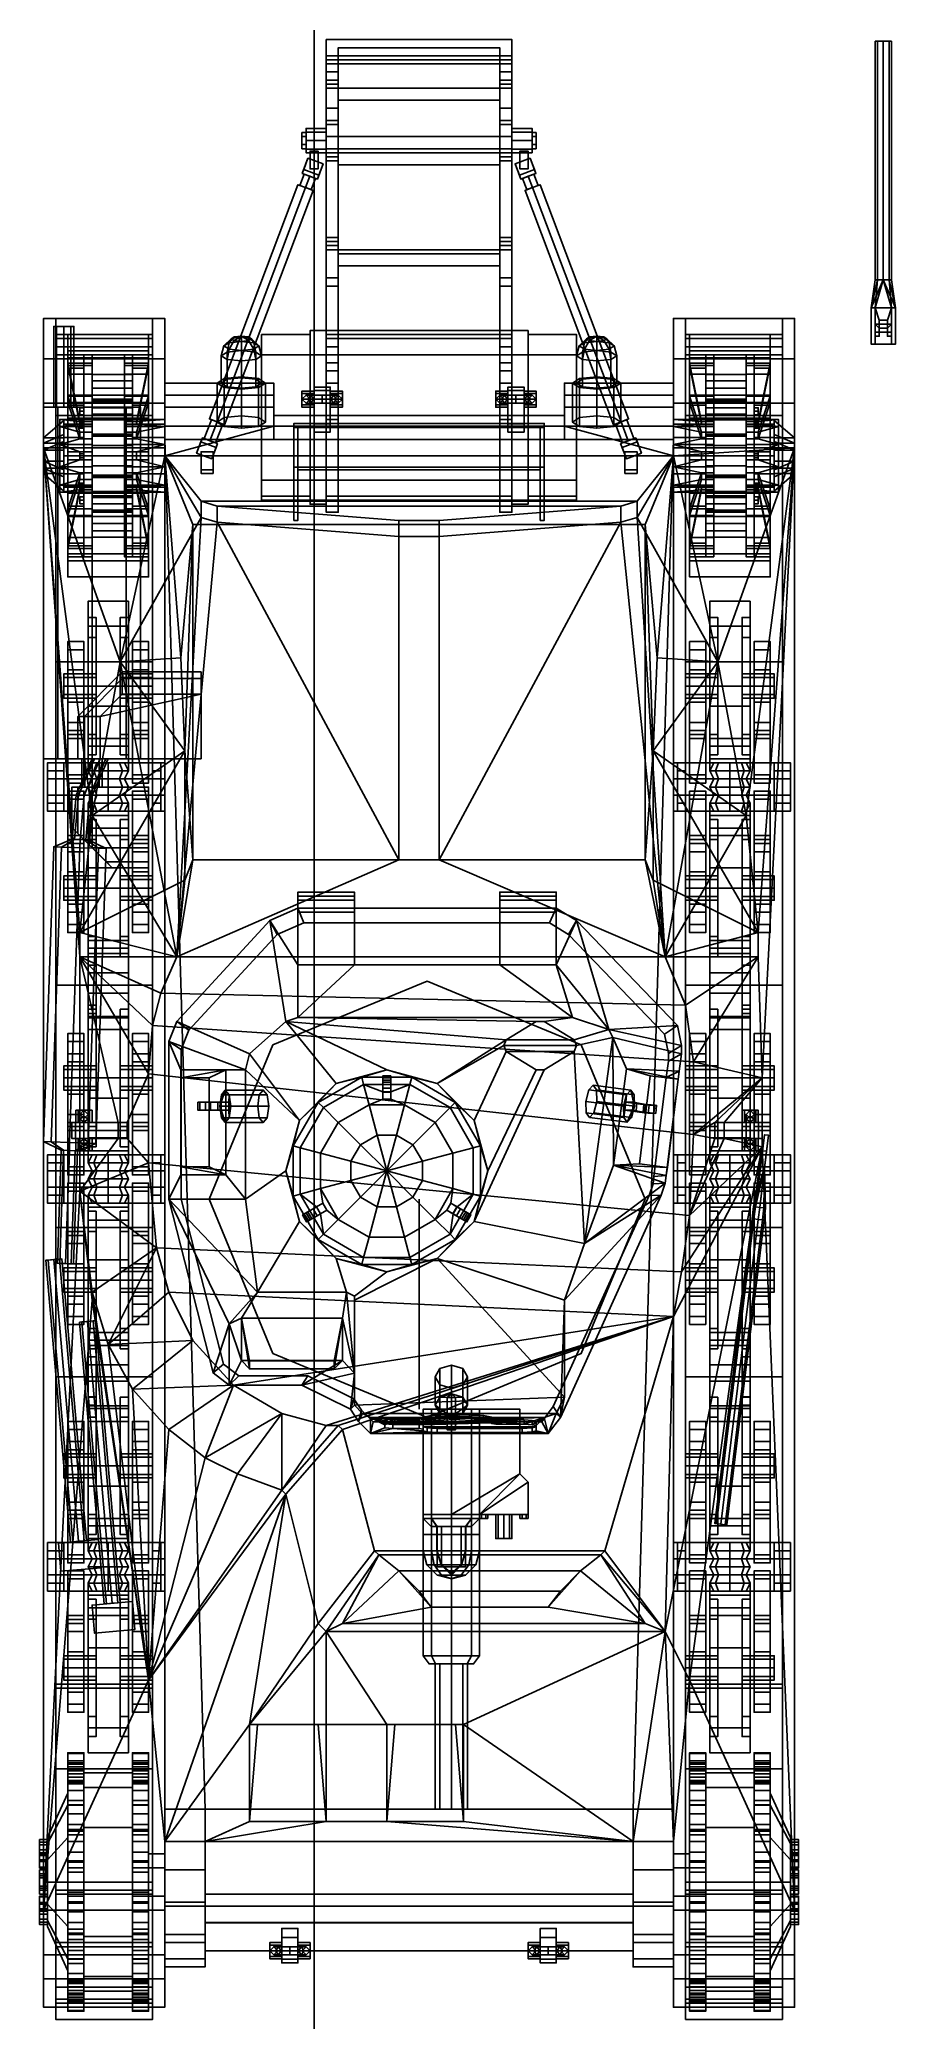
# Model space of a CAD drawing. Header units: millimetres. Extents: x -0.9 to 1.2, y -2.1 to 13.
# Drawn here: x -0.94 to 1.18, y -2.1 to 2.8 of the extents above.
import ezdxf

# ---------------------------------------------------------------- set-up
doc = ezdxf.new("R2010")
doc.units = ezdxf.units.MM
for name, color, linetype in [('back_35', 2, 'Continuous'), ('back_h39', 2, 'Continuous'), ('fenders', 6, 'Continuous'), ('gun', 1, 'Continuous'), ('rear_wheel_39', 2, 'Continuous'), ('sleeve', 5, 'Continuous'), ('sleeve_39', 5, 'Continuous'), ('suspension', 5, 'Continuous'), ('tail', 6, 'Continuous'), ('tent', 3, 'Continuous'), ('tmp', 4, 'Continuous'), ('tools', 3, 'Continuous'), ('tracks', 3, 'Continuous'), ('turret', 2, 'Continuous'), ('wheels', 2, 'Continuous')]:
    doc.layers.add(name, color=color, linetype=linetype)

msp = doc.modelspace()

# ---------------------------------------------------------------- linework, layer by layer
for points in [[(-0.465, 2.0594, 0.4607), (-0.4833, 2.0418, 0.4654), (-0.4706, 2.0497, 0.495), (-0.4577, 2.064, 0.4778)], [(-0.4577, 2.0549, 0.4436), (-0.4706, 2.0338, 0.4358), (-0.4833, 2.0418, 0.4654), (-0.465, 2.0594, 0.4607)], [(-0.4577, 2.064, 0.4778), (-0.4706, 2.0497, 0.495), (-0.44, 2.053, 0.5072), (-0.44, 2.0659, 0.4848)], [(-0.44, 2.0659, 0.4589), (-0.465, 2.0594, 0.4607), (-0.4577, 2.064, 0.4778), (-0.44, 2.0659, 0.4589)], [(-0.44, 2.0659, 0.4589), (-0.4577, 2.0549, 0.4436), (-0.465, 2.0594, 0.4607), (-0.44, 2.0659, 0.4589)], [(-0.44, 2.0659, 0.4589), (-0.4577, 2.064, 0.4778), (-0.44, 2.0659, 0.4848), (-0.44, 2.0659, 0.4589)], [(-0.44, 2.0659, 0.4589), (-0.44, 2.053, 0.4365), (-0.4577, 2.0549, 0.4436), (-0.44, 2.0659, 0.4589)], [(-0.44, 2.0659, 0.4589), (-0.44, 2.0659, 0.4848), (-0.4223, 2.064, 0.4778), (-0.44, 2.0659, 0.4589)], [(-0.44, 2.0659, 0.4848), (-0.44, 2.053, 0.5072), (-0.4094, 2.0497, 0.495), (-0.4223, 2.064, 0.4778)], [(-0.44, 2.0659, 0.4589), (-0.4223, 2.064, 0.4778), (-0.415, 2.0594, 0.4607), (-0.44, 2.0659, 0.4589)], [(-0.44, 2.0659, 0.4589), (-0.415, 2.0594, 0.4607), (-0.4223, 2.0549, 0.4436), (-0.44, 2.0659, 0.4589)], [(-0.44, 2.0659, 0.4589), (-0.4223, 2.0549, 0.4436), (-0.44, 2.053, 0.4365), (-0.44, 2.0659, 0.4589)], [(-0.4223, 2.064, 0.4778), (-0.4094, 2.0497, 0.495), (-0.3967, 2.0418, 0.4654), (-0.415, 2.0594, 0.4607)], [(-0.415, 2.0594, 0.4607), (-0.3967, 2.0418, 0.4654), (-0.4094, 2.0338, 0.4358), (-0.4223, 2.0549, 0.4436)], [(0.415, 2.0594, 0.4607), (0.3967, 2.0418, 0.4654), (0.4094, 2.0497, 0.495), (0.4223, 2.064, 0.4778)], [(0.4223, 2.0549, 0.4436), (0.4094, 2.0338, 0.4358), (0.3967, 2.0418, 0.4654), (0.415, 2.0594, 0.4607)], [(0.4223, 2.064, 0.4778), (0.4094, 2.0497, 0.495), (0.44, 2.053, 0.5072), (0.44, 2.0659, 0.4848)], [(0.44, 2.0659, 0.4589), (0.415, 2.0594, 0.4607), (0.4223, 2.064, 0.4778), (0.44, 2.0659, 0.4589)], [(0.44, 2.0659, 0.4589), (0.4223, 2.0549, 0.4436), (0.415, 2.0594, 0.4607), (0.44, 2.0659, 0.4589)], [(0.44, 2.0659, 0.4589), (0.4223, 2.064, 0.4778), (0.44, 2.0659, 0.4848), (0.44, 2.0659, 0.4589)], [(0.44, 2.0659, 0.4589), (0.44, 2.053, 0.4365), (0.4223, 2.0549, 0.4436), (0.44, 2.0659, 0.4589)], [(0.44, 2.0659, 0.4589), (0.44, 2.0659, 0.4848), (0.4577, 2.064, 0.4778), (0.44, 2.0659, 0.4589)], [(0.44, 2.0659, 0.4848), (0.44, 2.053, 0.5072), (0.4706, 2.0497, 0.495), (0.4577, 2.064, 0.4778)], [(0.44, 2.0659, 0.4589), (0.4577, 2.064, 0.4778), (0.465, 2.0594, 0.4607), (0.44, 2.0659, 0.4589)], [(0.44, 2.0659, 0.4589), (0.465, 2.0594, 0.4607), (0.4577, 2.0549, 0.4436), (0.44, 2.0659, 0.4589)], [(0.44, 2.0659, 0.4589), (0.4577, 2.0549, 0.4436), (0.44, 2.053, 0.4365), (0.44, 2.0659, 0.4589)], [(0.4577, 2.064, 0.4778), (0.4706, 2.0497, 0.495), (0.4833, 2.0418, 0.4654), (0.465, 2.0594, 0.4607)], [(0.465, 2.0594, 0.4607), (0.4833, 2.0418, 0.4654), (0.4706, 2.0338, 0.4358), (0.4577, 2.0549, 0.4436)], [(-0.4833, 2.0418, 0.4654), (-0.49, 2.0176, 0.4719), (-0.4754, 2.0268, 0.506), (-0.4706, 2.0497, 0.495)], [(-0.4706, 2.0338, 0.4358), (-0.4754, 2.0085, 0.4377), (-0.49, 2.0176, 0.4719), (-0.4833, 2.0418, 0.4654)], [(-0.4754, 2.0268, 0.506), (-0.49, 2.0176, 0.4719), (-0.49, 1.95, 0.49), (-0.4754, 1.9592, 0.5242)], [(-0.49, 2.0176, 0.4719), (-0.4754, 2.0085, 0.4377), (-0.4754, 1.9408, 0.4558), (-0.49, 1.95, 0.49)], [(-0.4706, 2.0497, 0.495), (-0.4754, 2.0268, 0.506), (-0.44, 2.0306, 0.5202), (-0.44, 2.053, 0.5072)], [(-0.44, 2.0306, 0.4236), (-0.44, 2.0047, 0.4236), (-0.4754, 2.0085, 0.4377), (-0.4706, 2.0338, 0.4358)], [(-0.44, 2.0306, 0.5202), (-0.4754, 2.0268, 0.506), (-0.4754, 1.9592, 0.5242), (-0.44, 1.9629, 0.5383)], [(-0.44, 2.053, 0.4365), (-0.44, 2.0306, 0.4236), (-0.4706, 2.0338, 0.4358), (-0.4577, 2.0549, 0.4436)], [(-0.4223, 2.0549, 0.4436), (-0.4094, 2.0338, 0.4358), (-0.44, 2.0306, 0.4236), (-0.44, 2.053, 0.4365)], [(-0.44, 2.053, 0.5072), (-0.44, 2.0306, 0.5202), (-0.4046, 2.0268, 0.506), (-0.4094, 2.0497, 0.495)], [(-0.4094, 2.0338, 0.4358), (-0.4046, 2.0085, 0.4377), (-0.44, 2.0047, 0.4236), (-0.44, 2.0306, 0.4236)], [(-0.4046, 2.0268, 0.506), (-0.44, 2.0306, 0.5202), (-0.44, 1.9629, 0.5383), (-0.4046, 1.9592, 0.5242)], [(-0.4094, 2.0497, 0.495), (-0.4046, 2.0268, 0.506), (-0.39, 2.0176, 0.4719), (-0.3967, 2.0418, 0.4654)], [(-0.3967, 2.0418, 0.4654), (-0.39, 2.0176, 0.4719), (-0.4046, 2.0085, 0.4377), (-0.4094, 2.0338, 0.4358)], [(-0.39, 2.0176, 0.4719), (-0.4046, 2.0268, 0.506), (-0.4046, 1.9592, 0.5242), (-0.39, 1.95, 0.49)], [(-0.4046, 2.0085, 0.4377), (-0.39, 2.0176, 0.4719), (-0.39, 1.95, 0.49), (-0.4046, 1.9408, 0.4558)], [(0.3967, 2.0418, 0.4654), (0.39, 2.0176, 0.4719), (0.4046, 2.0268, 0.506), (0.4094, 2.0497, 0.495)], [(0.4094, 2.0338, 0.4358), (0.4046, 2.0085, 0.4377), (0.39, 2.0176, 0.4719), (0.3967, 2.0418, 0.4654)], [(0.4046, 2.0268, 0.506), (0.39, 2.0176, 0.4719), (0.39, 1.95, 0.49), (0.4046, 1.9592, 0.5242)], [(0.39, 2.0176, 0.4719), (0.4046, 2.0085, 0.4377), (0.4046, 1.9408, 0.4558), (0.39, 1.95, 0.49)], [(0.4094, 2.0497, 0.495), (0.4046, 2.0268, 0.506), (0.44, 2.0306, 0.5202), (0.44, 2.053, 0.5072)], [(0.44, 2.0306, 0.4236), (0.44, 2.0047, 0.4236), (0.4046, 2.0085, 0.4377), (0.4094, 2.0338, 0.4358)], [(0.44, 2.0306, 0.5202), (0.4046, 2.0268, 0.506), (0.4046, 1.9592, 0.5242), (0.44, 1.9629, 0.5383)], [(0.44, 2.053, 0.4365), (0.44, 2.0306, 0.4236), (0.4094, 2.0338, 0.4358), (0.4223, 2.0549, 0.4436)], [(0.4577, 2.0549, 0.4436), (0.4706, 2.0338, 0.4358), (0.44, 2.0306, 0.4236), (0.44, 2.053, 0.4365)], [(0.44, 2.053, 0.5072), (0.44, 2.0306, 0.5202), (0.4754, 2.0268, 0.506), (0.4706, 2.0497, 0.495)], [(0.4706, 2.0338, 0.4358), (0.4754, 2.0085, 0.4377), (0.44, 2.0047, 0.4236), (0.44, 2.0306, 0.4236)], [(0.4754, 2.0268, 0.506), (0.44, 2.0306, 0.5202), (0.44, 1.9629, 0.5383), (0.4754, 1.9592, 0.5242)], [(0.4706, 2.0497, 0.495), (0.4754, 2.0268, 0.506), (0.49, 2.0176, 0.4719), (0.4833, 2.0418, 0.4654)], [(0.4833, 2.0418, 0.4654), (0.49, 2.0176, 0.4719), (0.4754, 2.0085, 0.4377), (0.4706, 2.0338, 0.4358)], [(0.49, 2.0176, 0.4719), (0.4754, 2.0268, 0.506), (0.4754, 1.9592, 0.5242), (0.49, 1.95, 0.49)], [(0.4754, 2.0085, 0.4377), (0.49, 2.0176, 0.4719), (0.49, 1.95, 0.49), (0.4754, 1.9408, 0.4558)], [(-0.4824, 1.961, 0.531), (-0.5, 1.95, 0.49), (-0.5, 1.8534, 0.5159), (-0.4824, 1.8644, 0.5569)], [(-0.4754, 1.9592, 0.5242), (-0.49, 1.95, 0.49), (-0.5, 1.95, 0.49), (-0.4824, 1.961, 0.531)], [(-0.44, 1.9655, 0.548), (-0.4824, 1.961, 0.531), (-0.4824, 1.8644, 0.5569), (-0.44, 1.8689, 0.5738)], [(-0.44, 1.9629, 0.5383), (-0.4754, 1.9592, 0.5242), (-0.4824, 1.961, 0.531), (-0.44, 1.9655, 0.548)], [(-0.4754, 2.0085, 0.4377), (-0.44, 2.0047, 0.4236), (-0.44, 1.9371, 0.4417), (-0.4754, 1.9408, 0.4558)], [(-0.44, 2.0047, 0.4236), (-0.4046, 2.0085, 0.4377), (-0.4046, 1.9408, 0.4558), (-0.44, 1.9371, 0.4417)], [(-0.3976, 1.961, 0.531), (-0.44, 1.9655, 0.548), (-0.44, 1.8689, 0.5738), (-0.3976, 1.8644, 0.5569)], [(-0.4046, 1.9592, 0.5242), (-0.44, 1.9629, 0.5383), (-0.44, 1.9655, 0.548), (-0.3976, 1.961, 0.531)], [(-0.39, 1.95, 0.49), (-0.4046, 1.9592, 0.5242), (-0.3976, 1.961, 0.531), (-0.38, 1.95, 0.49)], [(-0.38, 1.95, 0.49), (-0.3976, 1.961, 0.531), (-0.3976, 1.8644, 0.5569), (-0.38, 1.8534, 0.5159)], [(0.3976, 1.961, 0.531), (0.38, 1.95, 0.49), (0.38, 1.8534, 0.5159), (0.3976, 1.8644, 0.5569)], [(0.4046, 1.9592, 0.5242), (0.39, 1.95, 0.49), (0.38, 1.95, 0.49), (0.3976, 1.961, 0.531)], [(0.44, 1.9655, 0.548), (0.3976, 1.961, 0.531), (0.3976, 1.8644, 0.5569), (0.44, 1.8689, 0.5738)], [(0.44, 1.9629, 0.5383), (0.4046, 1.9592, 0.5242), (0.3976, 1.961, 0.531), (0.44, 1.9655, 0.548)], [(0.4046, 2.0085, 0.4377), (0.44, 2.0047, 0.4236), (0.44, 1.9371, 0.4417), (0.4046, 1.9408, 0.4558)], [(0.44, 2.0047, 0.4236), (0.4754, 2.0085, 0.4377), (0.4754, 1.9408, 0.4558), (0.44, 1.9371, 0.4417)], [(0.4824, 1.961, 0.531), (0.44, 1.9655, 0.548), (0.44, 1.8689, 0.5738), (0.4824, 1.8644, 0.5569)], [(0.4754, 1.9592, 0.5242), (0.44, 1.9629, 0.5383), (0.44, 1.9655, 0.548), (0.4824, 1.961, 0.531)], [(0.49, 1.95, 0.49), (0.4754, 1.9592, 0.5242), (0.4824, 1.961, 0.531), (0.5, 1.95, 0.49)], [(0.5, 1.95, 0.49), (0.4824, 1.961, 0.531), (0.4824, 1.8644, 0.5569), (0.5, 1.8534, 0.5159)], [(-0.36, 1.8431, 0.71), (-0.36, 1.95, 0.6), (-0.63, 1.95, 0.6), (-0.63, 1.8431, 0.71)], [(-0.36, 1.95, 0.6), (-0.36, 1.92, 0.47), (-0.63, 1.92, 0.47), (-0.63, 1.95, 0.6)], [(-0.63, 1.95, 0.6), (-0.63, 1.92, 0.47), (-0.63, 1.89, 0.42), (-0.63, 1.8431, 0.71)], [(-0.36, 1.92, 0.47), (-0.36, 1.89, 0.42), (-0.63, 1.89, 0.42), (-0.63, 1.92, 0.47)], [(-0.5, 1.95, 0.49), (-0.4824, 1.939, 0.449), (-0.4824, 1.8424, 0.4749), (-0.5, 1.8534, 0.5159)], [(-0.49, 1.95, 0.49), (-0.4754, 1.9408, 0.4558), (-0.4824, 1.939, 0.449), (-0.5, 1.95, 0.49)], [(-0.4754, 1.9408, 0.4558), (-0.44, 1.9371, 0.4417), (-0.44, 1.9345, 0.432), (-0.4824, 1.939, 0.449)], [(-0.4824, 1.939, 0.449), (-0.44, 1.9345, 0.432), (-0.44, 1.8379, 0.4579), (-0.4824, 1.8424, 0.4749)], [(-0.44, 1.9371, 0.4417), (-0.4046, 1.9408, 0.4558), (-0.3976, 1.939, 0.449), (-0.44, 1.9345, 0.432)], [(-0.44, 1.9345, 0.432), (-0.3976, 1.939, 0.449), (-0.3976, 1.8424, 0.4749), (-0.44, 1.8379, 0.4579)], [(-0.4046, 1.9408, 0.4558), (-0.39, 1.95, 0.49), (-0.38, 1.95, 0.49), (-0.3976, 1.939, 0.449)], [(-0.3976, 1.939, 0.449), (-0.38, 1.95, 0.49), (-0.38, 1.8534, 0.5159), (-0.3976, 1.8424, 0.4749)], [(-0.36, 1.87, 0.64), (-0.36, 1.87, 0.64), (-0.36, 1.95, 0.6), (-0.36, 1.8431, 0.71)], [(-0.36, 1.87, 0.64), (-0.36, 1.81, 0.35), (-0.36, 1.92, 0.47), (-0.36, 1.95, 0.6)], [(-0.36, 1.81, 0.35), (-0.36, 1.81, 0.35), (-0.36, 1.89, 0.42), (-0.36, 1.92, 0.47)], [(-0.26, 1.9241, 0.4841), (-0.26, 1.93, 0.47), (-0.29, 1.93, 0.47), (-0.29, 1.9241, 0.4841)], [(-0.26, 1.93, 0.47), (-0.26, 1.9241, 0.4559), (-0.29, 1.9241, 0.4559), (-0.29, 1.93, 0.47)], [(-0.29, 1.9241, 0.4841), (-0.29, 1.93, 0.47), (-0.29, 1.9241, 0.4559), (-0.29, 1.91, 0.45)], [(-0.26, 1.91, 0.49), (-0.26, 1.9241, 0.4841), (-0.29, 1.9241, 0.4841), (-0.29, 1.91, 0.49)], [(-0.26, 1.9241, 0.4559), (-0.26, 1.91, 0.45), (-0.29, 1.91, 0.45), (-0.29, 1.9241, 0.4559)], [(-0.29, 1.91, 0.49), (-0.29, 1.9241, 0.4841), (-0.29, 1.89, 0.47), (-0.29, 1.8959, 0.4841)], [(-0.29, 1.9241, 0.4841), (-0.29, 1.91, 0.45), (-0.29, 1.8959, 0.4559), (-0.29, 1.89, 0.47)], [(-0.28, 1.92, 0.39), (-0.29, 1.91, 0.39), (-0.29, 1.91, 0.45), (-0.28, 1.92, 0.46)], [(-0.2683, 1.92, 0.3617), (-0.2754, 1.91, 0.3546), (-0.29, 1.91, 0.39), (-0.28, 1.92, 0.39)], [(-0.27, 1.91, 0.39), (-0.28, 1.92, 0.39), (-0.28, 1.92, 0.46), (-0.27, 1.91, 0.45)], [(-0.2612, 1.91, 0.3688), (-0.2683, 1.92, 0.3617), (-0.28, 1.92, 0.39), (-0.27, 1.91, 0.39)], [(-0.24, 1.92, 0.35), (-0.24, 1.91, 0.34), (-0.2754, 1.91, 0.3546), (-0.2683, 1.92, 0.3617)], [(-0.24, 1.91, 0.36), (-0.24, 1.92, 0.35), (-0.2683, 1.92, 0.3617), (-0.2612, 1.91, 0.3688)], [(-0.22, 1.9312, 0.4912), (-0.22, 1.94, 0.47), (-0.26, 1.94, 0.47), (-0.26, 1.9312, 0.4912)], [(-0.22, 1.94, 0.47), (-0.22, 1.9312, 0.4488), (-0.26, 1.9312, 0.4488), (-0.26, 1.94, 0.47)], [(-0.26, 1.9312, 0.4912), (-0.26, 1.94, 0.47), (-0.26, 1.93, 0.47), (-0.26, 1.9241, 0.4841)], [(-0.26, 1.94, 0.47), (-0.26, 1.9312, 0.4488), (-0.26, 1.9241, 0.4559), (-0.26, 1.93, 0.47)], [(-0.22, 1.91, 0.5), (-0.22, 1.9312, 0.4912), (-0.26, 1.9312, 0.4912), (-0.26, 1.91, 0.5)], [(-0.22, 1.9312, 0.4488), (-0.22, 1.91, 0.44), (-0.26, 1.91, 0.44), (-0.26, 1.9312, 0.4488)], [(-0.26, 1.91, 0.5), (-0.26, 1.9312, 0.4912), (-0.26, 1.9241, 0.4841), (-0.26, 1.91, 0.49)], [(-0.26, 1.9312, 0.4488), (-0.26, 1.91, 0.44), (-0.26, 1.91, 0.45), (-0.26, 1.9241, 0.4559)], [(-0.2188, 1.91, 0.3688), (-0.2117, 1.92, 0.3617), (-0.24, 1.92, 0.35), (-0.24, 1.91, 0.36)], [(-0.2117, 1.92, 0.3617), (-0.2046, 1.91, 0.3546), (-0.24, 1.91, 0.34), (-0.24, 1.92, 0.35)], [(-0.22, 1.94, 0.47), (-0.22, 1.9312, 0.4912), (-0.22, 1.9241, 0.4841), (-0.22, 1.93, 0.47)], [(-0.22, 1.9312, 0.4488), (-0.22, 1.94, 0.47), (-0.22, 1.93, 0.47), (-0.22, 1.9241, 0.4559)], [(-0.22, 1.9312, 0.4912), (-0.22, 1.91, 0.5), (-0.22, 1.91, 0.49), (-0.22, 1.9241, 0.4841)], [(-0.22, 1.91, 0.44), (-0.22, 1.9312, 0.4488), (-0.22, 1.9241, 0.4559), (-0.22, 1.91, 0.45)], [(-0.19, 1.9241, 0.4841), (-0.19, 1.93, 0.47), (-0.22, 1.93, 0.47), (-0.22, 1.9241, 0.4841)], [(-0.19, 1.93, 0.47), (-0.19, 1.9241, 0.4559), (-0.22, 1.9241, 0.4559), (-0.22, 1.93, 0.47)], [(-0.19, 1.91, 0.49), (-0.19, 1.9241, 0.4841), (-0.22, 1.9241, 0.4841), (-0.22, 1.91, 0.49)], [(-0.19, 1.9241, 0.4559), (-0.19, 1.91, 0.45), (-0.22, 1.91, 0.45), (-0.22, 1.9241, 0.4559)], [(-0.21, 1.91, 0.39), (-0.2, 1.92, 0.39), (-0.2117, 1.92, 0.3617), (-0.2188, 1.91, 0.3688)], [(-0.2, 1.92, 0.39), (-0.19, 1.91, 0.39), (-0.2046, 1.91, 0.3546), (-0.2117, 1.92, 0.3617)], [(-0.2, 1.92, 0.39), (-0.21, 1.91, 0.39), (-0.21, 1.91, 0.45), (-0.2, 1.92, 0.46)], [(-0.19, 1.91, 0.39), (-0.2, 1.92, 0.39), (-0.2, 1.92, 0.46), (-0.19, 1.91, 0.45)], [(-0.19, 1.8959, 0.4841), (-0.19, 1.91, 0.45), (-0.19, 1.9241, 0.4559), (-0.19, 1.93, 0.47)], [(-0.19, 1.91, 0.49), (-0.19, 1.8959, 0.4841), (-0.19, 1.93, 0.47), (-0.19, 1.9241, 0.4841)], [(0.22, 1.9241, 0.4841), (0.22, 1.93, 0.47), (0.19, 1.93, 0.47), (0.19, 1.9241, 0.4841)], [(0.22, 1.93, 0.47), (0.22, 1.9241, 0.4559), (0.19, 1.9241, 0.4559), (0.19, 1.93, 0.47)], [(0.19, 1.9241, 0.4841), (0.19, 1.93, 0.47), (0.19, 1.9241, 0.4559), (0.19, 1.91, 0.45)], [(0.22, 1.91, 0.49), (0.22, 1.9241, 0.4841), (0.19, 1.9241, 0.4841), (0.19, 1.91, 0.49)], [(0.22, 1.9241, 0.4559), (0.22, 1.91, 0.45), (0.19, 1.91, 0.45), (0.19, 1.9241, 0.4559)], [(0.19, 1.91, 0.49), (0.19, 1.9241, 0.4841), (0.19, 1.89, 0.47), (0.19, 1.8959, 0.4841)], [(0.19, 1.9241, 0.4841), (0.19, 1.91, 0.45), (0.19, 1.8959, 0.4559), (0.19, 1.89, 0.47)], [(0.2117, 1.92, 0.3617), (0.2046, 1.91, 0.3546), (0.19, 1.91, 0.39), (0.2, 1.92, 0.39)], [(0.2, 1.92, 0.39), (0.19, 1.91, 0.39), (0.19, 1.91, 0.45), (0.2, 1.92, 0.46)], [(0.2188, 1.91, 0.3688), (0.2117, 1.92, 0.3617), (0.2, 1.92, 0.39), (0.21, 1.91, 0.39)], [(0.21, 1.91, 0.39), (0.2, 1.92, 0.39), (0.2, 1.92, 0.46), (0.21, 1.91, 0.45)], [(0.24, 1.92, 0.35), (0.24, 1.91, 0.34), (0.2046, 1.91, 0.3546), (0.2117, 1.92, 0.3617)], [(0.24, 1.91, 0.36), (0.24, 1.92, 0.35), (0.2117, 1.92, 0.3617), (0.2188, 1.91, 0.3688)], [(0.26, 1.9312, 0.4912), (0.26, 1.94, 0.47), (0.22, 1.94, 0.47), (0.22, 1.9312, 0.4912)], [(0.26, 1.94, 0.47), (0.26, 1.9312, 0.4488), (0.22, 1.9312, 0.4488), (0.22, 1.94, 0.47)], [(0.22, 1.9312, 0.4912), (0.22, 1.94, 0.47), (0.22, 1.93, 0.47), (0.22, 1.9241, 0.4841)], [(0.22, 1.94, 0.47), (0.22, 1.9312, 0.4488), (0.22, 1.9241, 0.4559), (0.22, 1.93, 0.47)], [(0.26, 1.91, 0.5), (0.26, 1.9312, 0.4912), (0.22, 1.9312, 0.4912), (0.22, 1.91, 0.5)], [(0.26, 1.9312, 0.4488), (0.26, 1.91, 0.44), (0.22, 1.91, 0.44), (0.22, 1.9312, 0.4488)], [(0.22, 1.91, 0.5), (0.22, 1.9312, 0.4912), (0.22, 1.9241, 0.4841), (0.22, 1.91, 0.49)], [(0.22, 1.9312, 0.4488), (0.22, 1.91, 0.44), (0.22, 1.91, 0.45), (0.22, 1.9241, 0.4559)], [(0.2612, 1.91, 0.3688), (0.2683, 1.92, 0.3617), (0.24, 1.92, 0.35), (0.24, 1.91, 0.36)], [(0.2683, 1.92, 0.3617), (0.2754, 1.91, 0.3546), (0.24, 1.91, 0.34), (0.24, 1.92, 0.35)], [(0.26, 1.94, 0.47), (0.26, 1.9312, 0.4912), (0.26, 1.9241, 0.4841), (0.26, 1.93, 0.47)], [(0.26, 1.9312, 0.4488), (0.26, 1.94, 0.47), (0.26, 1.93, 0.47), (0.26, 1.9241, 0.4559)], [(0.26, 1.9312, 0.4912), (0.26, 1.91, 0.5), (0.26, 1.91, 0.49), (0.26, 1.9241, 0.4841)], [(0.26, 1.91, 0.44), (0.26, 1.9312, 0.4488), (0.26, 1.9241, 0.4559), (0.26, 1.91, 0.45)], [(0.29, 1.9241, 0.4841), (0.29, 1.93, 0.47), (0.26, 1.93, 0.47), (0.26, 1.9241, 0.4841)], [(0.29, 1.93, 0.47), (0.29, 1.9241, 0.4559), (0.26, 1.9241, 0.4559), (0.26, 1.93, 0.47)], [(0.29, 1.91, 0.49), (0.29, 1.9241, 0.4841), (0.26, 1.9241, 0.4841), (0.26, 1.91, 0.49)], [(0.29, 1.9241, 0.4559), (0.29, 1.91, 0.45), (0.26, 1.91, 0.45), (0.26, 1.9241, 0.4559)], [(0.27, 1.91, 0.39), (0.28, 1.92, 0.39), (0.2683, 1.92, 0.3617), (0.2612, 1.91, 0.3688)], [(0.28, 1.92, 0.39), (0.29, 1.91, 0.39), (0.2754, 1.91, 0.3546), (0.2683, 1.92, 0.3617)], [(0.28, 1.92, 0.39), (0.27, 1.91, 0.39), (0.27, 1.91, 0.45), (0.28, 1.92, 0.46)], [(0.29, 1.91, 0.39), (0.28, 1.92, 0.39), (0.28, 1.92, 0.46), (0.29, 1.91, 0.45)], [(0.29, 1.8959, 0.4841), (0.29, 1.91, 0.45), (0.29, 1.9241, 0.4559), (0.29, 1.93, 0.47)], [(0.29, 1.91, 0.49), (0.29, 1.8959, 0.4841), (0.29, 1.93, 0.47), (0.29, 1.9241, 0.4841)], [(0.63, 1.95, 0.6), (0.63, 1.92, 0.47), (0.36, 1.92, 0.47), (0.36, 1.95, 0.6)], [(0.63, 1.8431, 0.71), (0.63, 1.95, 0.6), (0.36, 1.95, 0.6), (0.36, 1.8431, 0.71)], [(0.36, 1.95, 0.6), (0.36, 1.92, 0.47), (0.36, 1.81, 0.35), (0.36, 1.87, 0.64)], [(0.63, 1.92, 0.47), (0.63, 1.89, 0.42), (0.36, 1.89, 0.42), (0.36, 1.92, 0.47)], [(0.36, 1.92, 0.47), (0.36, 1.89, 0.42), (0.36, 1.81, 0.35)], [(0.38, 1.95, 0.49), (0.3976, 1.939, 0.449), (0.3976, 1.8424, 0.4749), (0.38, 1.8534, 0.5159)], [(0.39, 1.95, 0.49), (0.4046, 1.9408, 0.4558), (0.3976, 1.939, 0.449), (0.38, 1.95, 0.49)], [(0.4046, 1.9408, 0.4558), (0.44, 1.9371, 0.4417), (0.44, 1.9345, 0.432), (0.3976, 1.939, 0.449)], [(0.3976, 1.939, 0.449), (0.44, 1.9345, 0.432), (0.44, 1.8379, 0.4579), (0.3976, 1.8424, 0.4749)], [(0.44, 1.9371, 0.4417), (0.4754, 1.9408, 0.4558), (0.4824, 1.939, 0.449), (0.44, 1.9345, 0.432)], [(0.44, 1.9345, 0.432), (0.4824, 1.939, 0.449), (0.4824, 1.8424, 0.4749), (0.44, 1.8379, 0.4579)], [(0.4754, 1.9408, 0.4558), (0.49, 1.95, 0.49), (0.5, 1.95, 0.49), (0.4824, 1.939, 0.449)], [(0.4824, 1.939, 0.449), (0.5, 1.95, 0.49), (0.5, 1.8534, 0.5159), (0.4824, 1.8424, 0.4749)], [(0.63, 1.8431, 0.71), (0.63, 1.89, 0.42), (0.63, 1.92, 0.47), (0.63, 1.95, 0.6)], [(-0.36, 1.89, 0.42), (-0.36, 1.81, 0.35), (-0.63, 1.81, 0.35), (-0.63, 1.89, 0.42)], [(-0.63, 1.8431, 0.71), (-0.63, 1.89, 0.42), (-0.63, 1.81, 0.35), (-0.63, 1.77, 0.89)], [(0.36, 1.87, 0.64), (0.36, 1.81, 0.35), (-0.36, 1.81, 0.35), (-0.36, 1.87, 0.64)], [(0.36, 1.8431, 0.71), (0.36, 1.87, 0.64), (-0.36, 1.87, 0.64), (-0.36, 1.8431, 0.71)], [(-0.29, 1.91, 0.39), (-0.28, 1.9, 0.39), (-0.28, 1.9, 0.46), (-0.29, 1.91, 0.45)], [(-0.2754, 1.91, 0.3546), (-0.2683, 1.9, 0.3617), (-0.28, 1.9, 0.39), (-0.29, 1.91, 0.39)], [(-0.26, 1.8959, 0.4841), (-0.26, 1.91, 0.49), (-0.29, 1.91, 0.49), (-0.29, 1.8959, 0.4841)], [(-0.26, 1.91, 0.45), (-0.26, 1.8959, 0.4559), (-0.29, 1.8959, 0.4559), (-0.29, 1.91, 0.45)], [(-0.26, 1.89, 0.47), (-0.26, 1.8959, 0.4841), (-0.29, 1.8959, 0.4841), (-0.29, 1.89, 0.47)], [(-0.26, 1.8959, 0.4559), (-0.26, 1.89, 0.47), (-0.29, 1.89, 0.47), (-0.29, 1.8959, 0.4559)], [(-0.28, 1.9, 0.39), (-0.27, 1.91, 0.39), (-0.27, 1.91, 0.45), (-0.28, 1.9, 0.46)], [(-0.2683, 1.9, 0.3617), (-0.2612, 1.91, 0.3688), (-0.27, 1.91, 0.39), (-0.28, 1.9, 0.39)], [(-0.24, 1.91, 0.34), (-0.24, 1.9, 0.35), (-0.2683, 1.9, 0.3617), (-0.2754, 1.91, 0.3546)], [(-0.24, 1.9, 0.35), (-0.24, 1.91, 0.36), (-0.2612, 1.91, 0.3688), (-0.2683, 1.9, 0.3617)], [(-0.26, 1.8493, 0.54), (-0.26, 1.91, 0.5), (-0.26, 1.91, 0.49), (-0.26, 1.8959, 0.4841)], [(-0.26, 1.91, 0.44), (-0.26, 1.8286, 0.44), (-0.26, 1.8959, 0.4559), (-0.26, 1.91, 0.45)], [(-0.22, 1.91, 0.44), (-0.22, 1.8286, 0.44), (-0.26, 1.8286, 0.44), (-0.26, 1.91, 0.44)], [(-0.22, 1.8493, 0.54), (-0.22, 1.91, 0.5), (-0.26, 1.91, 0.5), (-0.26, 1.8493, 0.54)], [(-0.26, 1.8493, 0.54), (-0.26, 1.8493, 0.54), (-0.26, 1.8959, 0.4841), (-0.26, 1.89, 0.47)], [(-0.26, 1.8959, 0.4559), (-0.26, 1.8493, 0.54), (-0.26, 1.89, 0.47), (-0.26, 1.8959, 0.4559)], [(-0.26, 1.8286, 0.44), (-0.26, 1.8286, 0.44), (-0.26, 1.8493, 0.54), (-0.26, 1.8959, 0.4559)], [(-0.2046, 1.91, 0.3546), (-0.2117, 1.9, 0.3617), (-0.24, 1.9, 0.35), (-0.24, 1.91, 0.34)], [(-0.2117, 1.9, 0.3617), (-0.2188, 1.91, 0.3688), (-0.24, 1.91, 0.36), (-0.24, 1.9, 0.35)], [(-0.22, 1.8959, 0.4841), (-0.22, 1.91, 0.49), (-0.22, 1.91, 0.5), (-0.22, 1.8493, 0.54)], [(-0.22, 1.91, 0.45), (-0.22, 1.8959, 0.4559), (-0.22, 1.8286, 0.44), (-0.22, 1.91, 0.44)], [(-0.19, 1.8959, 0.4841), (-0.19, 1.91, 0.49), (-0.22, 1.91, 0.49), (-0.22, 1.8959, 0.4841)], [(-0.19, 1.91, 0.45), (-0.19, 1.8959, 0.4559), (-0.22, 1.8959, 0.4559), (-0.22, 1.91, 0.45)], [(-0.22, 1.8959, 0.4559), (-0.22, 1.89, 0.47), (-0.22, 1.8493, 0.54), (-0.22, 1.8959, 0.4559)], [(-0.22, 1.8959, 0.4559), (-0.22, 1.8493, 0.54), (-0.22, 1.8286, 0.44)], [(-0.19, 1.89, 0.47), (-0.19, 1.8959, 0.4841), (-0.22, 1.8959, 0.4841), (-0.22, 1.89, 0.47)], [(-0.19, 1.8959, 0.4559), (-0.19, 1.89, 0.47), (-0.22, 1.89, 0.47), (-0.22, 1.8959, 0.4559)], [(-0.2, 1.9, 0.39), (-0.21, 1.91, 0.39), (-0.2188, 1.91, 0.3688), (-0.2117, 1.9, 0.3617)], [(-0.19, 1.91, 0.39), (-0.2, 1.9, 0.39), (-0.2117, 1.9, 0.3617), (-0.2046, 1.91, 0.3546)], [(-0.21, 1.91, 0.39), (-0.2, 1.9, 0.39), (-0.2, 1.9, 0.46), (-0.21, 1.91, 0.45)], [(-0.2, 1.9, 0.39), (-0.19, 1.91, 0.39), (-0.19, 1.91, 0.45), (-0.2, 1.9, 0.46)], [(-0.19, 1.8959, 0.4841), (-0.19, 1.89, 0.47), (-0.19, 1.8959, 0.4559), (-0.19, 1.91, 0.45)], [(0.2046, 1.91, 0.3546), (0.2117, 1.9, 0.3617), (0.2, 1.9, 0.39), (0.19, 1.91, 0.39)], [(0.19, 1.91, 0.39), (0.2, 1.9, 0.39), (0.2, 1.9, 0.46), (0.19, 1.91, 0.45)], [(0.22, 1.8959, 0.4841), (0.22, 1.91, 0.49), (0.19, 1.91, 0.49), (0.19, 1.8959, 0.4841)], [(0.22, 1.91, 0.45), (0.22, 1.8959, 0.4559), (0.19, 1.8959, 0.4559), (0.19, 1.91, 0.45)], [(0.22, 1.89, 0.47), (0.22, 1.8959, 0.4841), (0.19, 1.8959, 0.4841), (0.19, 1.89, 0.47)], [(0.22, 1.8959, 0.4559), (0.22, 1.89, 0.47), (0.19, 1.89, 0.47), (0.19, 1.8959, 0.4559)], [(0.2117, 1.9, 0.3617), (0.2188, 1.91, 0.3688), (0.21, 1.91, 0.39), (0.2, 1.9, 0.39)], [(0.2, 1.9, 0.39), (0.21, 1.91, 0.39), (0.21, 1.91, 0.45), (0.2, 1.9, 0.46)], [(0.24, 1.91, 0.34), (0.24, 1.9, 0.35), (0.2117, 1.9, 0.3617), (0.2046, 1.91, 0.3546)], [(0.24, 1.9, 0.35), (0.24, 1.91, 0.36), (0.2188, 1.91, 0.3688), (0.2117, 1.9, 0.3617)], [(0.26, 1.8493, 0.54), (0.26, 1.91, 0.5), (0.22, 1.91, 0.5), (0.22, 1.8493, 0.54)], [(0.26, 1.91, 0.44), (0.26, 1.8286, 0.44), (0.22, 1.8286, 0.44), (0.22, 1.91, 0.44)], [(0.22, 1.91, 0.44), (0.22, 1.8286, 0.44), (0.22, 1.8959, 0.4559), (0.22, 1.91, 0.45)], [(0.22, 1.8493, 0.54), (0.22, 1.91, 0.5), (0.22, 1.91, 0.49), (0.22, 1.8959, 0.4841)], [(0.22, 1.8286, 0.44), (0.22, 1.8286, 0.44), (0.22, 1.8493, 0.54), (0.22, 1.8959, 0.4559)], [(0.22, 1.8959, 0.4559), (0.22, 1.8493, 0.54), (0.22, 1.89, 0.47), (0.22, 1.8959, 0.4559)], [(0.22, 1.8493, 0.54), (0.22, 1.8493, 0.54), (0.22, 1.8959, 0.4841), (0.22, 1.89, 0.47)], [(0.2754, 1.91, 0.3546), (0.2683, 1.9, 0.3617), (0.24, 1.9, 0.35), (0.24, 1.91, 0.34)], [(0.2683, 1.9, 0.3617), (0.2612, 1.91, 0.3688), (0.24, 1.91, 0.36), (0.24, 1.9, 0.35)], [(0.29, 1.8959, 0.4841), (0.29, 1.91, 0.49), (0.26, 1.91, 0.49), (0.26, 1.8959, 0.4841)], [(0.29, 1.91, 0.45), (0.29, 1.8959, 0.4559), (0.26, 1.8959, 0.4559), (0.26, 1.91, 0.45)], [(0.26, 1.91, 0.45), (0.26, 1.8959, 0.4559), (0.26, 1.8286, 0.44), (0.26, 1.91, 0.44)], [(0.26, 1.8959, 0.4841), (0.26, 1.91, 0.49), (0.26, 1.91, 0.5), (0.26, 1.8493, 0.54)], [(0.29, 1.89, 0.47), (0.29, 1.8959, 0.4841), (0.26, 1.8959, 0.4841), (0.26, 1.89, 0.47)], [(0.29, 1.8959, 0.4559), (0.29, 1.89, 0.47), (0.26, 1.89, 0.47), (0.26, 1.8959, 0.4559)], [(0.26, 1.8959, 0.4559), (0.26, 1.8493, 0.54), (0.26, 1.8286, 0.44)], [(0.26, 1.8959, 0.4559), (0.26, 1.89, 0.47), (0.26, 1.8493, 0.54), (0.26, 1.8959, 0.4559)], [(0.28, 1.9, 0.39), (0.27, 1.91, 0.39), (0.2612, 1.91, 0.3688), (0.2683, 1.9, 0.3617)], [(0.29, 1.91, 0.39), (0.28, 1.9, 0.39), (0.2683, 1.9, 0.3617), (0.2754, 1.91, 0.3546)], [(0.27, 1.91, 0.39), (0.28, 1.9, 0.39), (0.28, 1.9, 0.46), (0.27, 1.91, 0.45)], [(0.28, 1.9, 0.39), (0.29, 1.91, 0.39), (0.29, 1.91, 0.45), (0.28, 1.9, 0.46)], [(0.29, 1.8959, 0.4841), (0.29, 1.89, 0.47), (0.29, 1.8959, 0.4559), (0.29, 1.91, 0.45)], [(0.63, 1.89, 0.42), (0.63, 1.81, 0.35), (0.36, 1.81, 0.35), (0.36, 1.89, 0.42)], [(0.63, 1.77, 0.89), (0.63, 1.81, 0.35), (0.63, 1.89, 0.42), (0.63, 1.8431, 0.71)], [(0.63, 1.77, 0.89), (0.36, 1.8431, 0.71), (-0.36, 1.8431, 0.71), (-0.63, 1.77, 0.89)], [(-0.63, 1.77, 0.89), (-0.36, 1.8431, 0.71), (-0.63, 1.8431, 0.71), (-0.63, 1.77, 0.89)], [(0.63, 1.77, 0.89), (0.63, 1.8431, 0.71), (0.36, 1.8431, 0.71), (0.63, 1.77, 0.89)], [(0.63, 1.81, 0.35), (0.53, -1.58, 0.35), (-0.53, -1.58, 0.35), (-0.63, 1.81, 0.35)], [(-0.63, 1.77, 0.89), (-0.63, 1.81, 0.35), (-0.63, -1.58, 0.35), (-0.63, -1.66, 0.89)], [(-0.63, -1.58, 0.35), (-0.63, 1.81, 0.35), (-0.63, 1.81, 0.35), (-0.53, -1.58, 0.35)], [(0.53, -1.58, 0.35), (0.63, 1.81, 0.35), (0.63, 1.81, 0.35), (0.63, -1.58, 0.35)], [(0.63, -1.66, 0.89), (0.63, -1.58, 0.35), (0.63, 1.81, 0.35), (0.63, 1.77, 0.89)], [(-0.05, 0.77, 1.34), (-0.6, 0.53, 1.34), (0.61, 0.53, 1.34), (0.05, 0.77, 1.34)], [(-0.6, 0.53, 1.34), (-0.84, 0.59, 0.89), (-0.84, 0.59, 0.89), (-0.84, 0.53, 0.89)], [(0.84, 0.59, 0.89), (0.61, 0.53, 1.34), (0.84, 0.53, 0.89), (0.84, 0.59, 0.89)], [(-0.7456, 0.12, 1.14), (-0.84, 0.53, 0.89), (-0.84, -0.05, 0.89), (-0.7456, 0.08, 1.14)], [(-0.66, 0.36, 1.34), (-0.84, 0.53, 0.89), (-0.84, 0.53, 0.89), (-0.67, 0.24, 1.34)], [(-0.64, 0.44, 1.34), (-0.84, 0.53, 0.89), (-0.84, 0.53, 0.89), (-0.66, 0.36, 1.34)], [(-0.6, 0.53, 1.34), (-0.84, 0.53, 0.89), (-0.84, 0.53, 0.89), (-0.64, 0.44, 1.34)], [(-0.67, 0.24, 1.34), (-0.84, 0.53, 0.89), (-0.7456, 0.12, 1.14), (-0.7229, 0.12, 1.2)], [(0.61, 0.53, 1.34), (-0.6, 0.53, 1.34), (-0.64, 0.44, 1.34), (0.66, 0.41, 1.34)], [(0.84, 0.53, 0.89), (0.61, 0.53, 1.34), (0.66, 0.41, 1.34), (0.84, 0.53, 0.89)], [(0.84, 0.53, 0.89), (0.66, 0.41, 1.34), (0.68, 0.27, 1.34), (0.84, 0.53, 0.89)], [(0.84, 0.53, 0.89), (0.68, 0.27, 1.34), (0.85, 0.23, 0.89), (0.84, 0.53, 0.89)], [(0.66, 0.41, 1.34), (-0.64, 0.44, 1.34), (-0.66, 0.36, 1.34), (0.68, 0.27, 1.34)], [(0.68, 0.27, 1.34), (-0.66, 0.36, 1.34), (-0.67, 0.24, 1.34), (0.68, 0.09, 1.34)], [(0.85, 0.23, 0.89), (0.68, 0.27, 1.34), (0.68, 0.09, 1.34), (0.85, 0.23, 0.89)], [(-0.67, 0.24, 1.34), (-0.7229, 0.12, 1.2), (-0.7229, 0.08, 1.2), (-0.67, 0.02, 1.34)], [(0.68, 0.09, 1.34), (-0.67, 0.24, 1.34), (-0.67, 0.02, 1.34), (0.67, -0.11, 1.34)], [(0.85, 0.23, 0.89), (0.85, 0.23, 0.89), (0.68, 0.09, 1.34), (0.7329, 0.12, 1.2)], [(0.85, 0.23, 0.89), (0.85, 0.23, 0.89), (0.7329, 0.12, 1.2), (0.7556, 0.12, 1.14)], [(0.7556, 0.08, 1.14), (0.85, 0.06, 0.89), (0.85, 0.23, 0.89), (0.7556, 0.12, 1.14)], [(-0.8441, 0.15, 1.1841), (-0.85, 0.15, 1.17), (-0.85, 0.12, 1.17), (-0.8441, 0.12, 1.1841)], [(-0.85, 0.15, 1.17), (-0.8441, 0.15, 1.1559), (-0.8441, 0.12, 1.1559), (-0.85, 0.12, 1.17)], [(-0.8159, 0.15, 1.1841), (-0.83, 0.15, 1.15), (-0.8441, 0.15, 1.1559), (-0.85, 0.15, 1.17)], [(-0.83, 0.15, 1.19), (-0.8159, 0.15, 1.1841), (-0.85, 0.15, 1.17), (-0.8441, 0.15, 1.1841)], [(-0.83, 0.15, 1.19), (-0.8441, 0.15, 1.1841), (-0.8441, 0.12, 1.1841), (-0.83, 0.12, 1.19)], [(-0.8441, 0.15, 1.1559), (-0.83, 0.15, 1.15), (-0.83, 0.12, 1.15), (-0.8441, 0.12, 1.1559)], [(-0.83, 0.15, 1.09), (-0.84, 0.14, 1.09), (-0.84, 0.14, 1.16), (-0.83, 0.15, 1.15)], [(-0.84, 0.14, 1.09), (-0.83, 0.15, 1.09), (-0.83, 0.1354, 1.0546), (-0.84, 0.1283, 1.0617)], [(-0.82, 0.14, 1.09), (-0.83, 0.15, 1.09), (-0.83, 0.15, 1.15), (-0.82, 0.14, 1.16)], [(-0.83, 0.15, 1.09), (-0.82, 0.14, 1.09), (-0.82, 0.1283, 1.0617), (-0.83, 0.1354, 1.0546)], [(-0.8159, 0.15, 1.1841), (-0.83, 0.15, 1.19), (-0.83, 0.12, 1.19), (-0.8159, 0.12, 1.1841)], [(-0.83, 0.15, 1.15), (-0.8159, 0.15, 1.1559), (-0.8159, 0.12, 1.1559), (-0.83, 0.12, 1.15)], [(-0.8159, 0.15, 1.1841), (-0.81, 0.15, 1.17), (-0.8159, 0.15, 1.1559), (-0.83, 0.15, 1.15)], [(-0.81, 0.15, 1.17), (-0.8159, 0.15, 1.1841), (-0.8159, 0.12, 1.1841), (-0.81, 0.12, 1.17)], [(-0.8159, 0.15, 1.1559), (-0.81, 0.15, 1.17), (-0.81, 0.12, 1.17), (-0.8159, 0.12, 1.1559)], [(0.8341, 0.15, 1.1841), (0.82, 0.15, 1.15), (0.8059, 0.15, 1.1559), (0.8, 0.15, 1.17)], [(0.82, 0.15, 1.19), (0.8341, 0.15, 1.1841), (0.8, 0.15, 1.17), (0.8059, 0.15, 1.1841)], [(0.8059, 0.12, 1.1559), (0.8, 0.12, 1.17), (0.8, 0.15, 1.17), (0.8059, 0.15, 1.1559)], [(0.8, 0.12, 1.17), (0.8059, 0.12, 1.1841), (0.8059, 0.15, 1.1841), (0.8, 0.15, 1.17)], [(0.82, 0.12, 1.15), (0.8059, 0.12, 1.1559), (0.8059, 0.15, 1.1559), (0.82, 0.15, 1.15)], [(0.8059, 0.12, 1.1841), (0.82, 0.12, 1.19), (0.82, 0.15, 1.19), (0.8059, 0.15, 1.1841)], [(0.82, 0.1354, 1.0546), (0.81, 0.1283, 1.0617), (0.81, 0.14, 1.09), (0.82, 0.15, 1.09)], [(0.82, 0.15, 1.09), (0.81, 0.14, 1.09), (0.81, 0.14, 1.16), (0.82, 0.15, 1.15)], [(0.8341, 0.15, 1.1841), (0.84, 0.15, 1.17), (0.8341, 0.15, 1.1559), (0.82, 0.15, 1.15)], [(0.8341, 0.12, 1.1559), (0.82, 0.12, 1.15), (0.82, 0.15, 1.15), (0.8341, 0.15, 1.1559)], [(0.82, 0.12, 1.19), (0.8341, 0.12, 1.1841), (0.8341, 0.15, 1.1841), (0.82, 0.15, 1.19)], [(0.83, 0.1283, 1.0617), (0.82, 0.1354, 1.0546), (0.82, 0.15, 1.09), (0.83, 0.14, 1.09)], [(0.83, 0.14, 1.09), (0.82, 0.15, 1.09), (0.82, 0.15, 1.15), (0.83, 0.14, 1.16)], [(0.84, 0.12, 1.17), (0.8341, 0.12, 1.1559), (0.8341, 0.15, 1.1559), (0.84, 0.15, 1.17)], [(0.8341, 0.12, 1.1841), (0.84, 0.12, 1.17), (0.84, 0.15, 1.17), (0.8341, 0.15, 1.1841)], [(-0.8512, 0.12, 1.1912), (-0.86, 0.12, 1.17), (-0.86, 0.08, 1.17), (-0.8512, 0.08, 1.1912)], [(-0.86, 0.12, 1.17), (-0.8512, 0.12, 1.1488), (-0.8512, 0.08, 1.1488), (-0.86, 0.08, 1.17)], [(-0.86, 0.12, 1.17), (-0.8512, 0.12, 1.1912), (-0.8441, 0.12, 1.1841), (-0.85, 0.12, 1.17)], [(-0.8512, 0.12, 1.1488), (-0.86, 0.12, 1.17), (-0.85, 0.12, 1.17), (-0.8441, 0.12, 1.1559)], [(-0.83, 0.12, 1.2), (-0.8512, 0.12, 1.1912), (-0.8512, 0.08, 1.1912), (-0.83, 0.08, 1.2)], [(-0.8512, 0.12, 1.1488), (-0.83, 0.12, 1.14), (-0.83, 0.08, 1.14), (-0.8512, 0.08, 1.1488)], [(-0.8512, 0.12, 1.1912), (-0.83, 0.12, 1.2), (-0.83, 0.12, 1.19), (-0.8441, 0.12, 1.1841)], [(-0.83, 0.12, 1.14), (-0.8512, 0.12, 1.1488), (-0.8441, 0.12, 1.1559), (-0.83, 0.12, 1.15)], [(-0.84, 0.14, 1.09), (-0.83, 0.13, 1.09), (-0.83, 0.13, 1.15), (-0.84, 0.14, 1.16)], [(-0.83, 0.13, 1.09), (-0.84, 0.14, 1.09), (-0.84, 0.1283, 1.0617), (-0.83, 0.1212, 1.0688)], [(-0.84, 0.1283, 1.0617), (-0.83, 0.1354, 1.0546), (-0.83, 0.1, 1.04), (-0.84, 0.1, 1.05)], [(-0.83, 0.1212, 1.0688), (-0.84, 0.1283, 1.0617), (-0.84, 0.1, 1.05), (-0.83, 0.1, 1.06)], [(-0.83, 0.1, 1.06), (-0.84, 0.1, 1.05), (-0.84, 0.0717, 1.0617), (-0.83, 0.0788, 1.0688)], [(-0.84, 0.1, 1.05), (-0.83, 0.1, 1.04), (-0.83, 0.0646, 1.0546), (-0.84, 0.0717, 1.0617)], [(-0.83, 0.13, 1.09), (-0.82, 0.14, 1.09), (-0.82, 0.14, 1.16), (-0.83, 0.13, 1.15)], [(-0.82, 0.14, 1.09), (-0.83, 0.13, 1.09), (-0.83, 0.1212, 1.0688), (-0.82, 0.1283, 1.0617)], [(-0.83, 0.1354, 1.0546), (-0.82, 0.1283, 1.0617), (-0.82, 0.1, 1.05), (-0.83, 0.1, 1.04)], [(-0.82, 0.1283, 1.0617), (-0.83, 0.1212, 1.0688), (-0.83, 0.1, 1.06), (-0.82, 0.1, 1.05)], [(-0.83, 0.12, 1.14), (-0.7456, 0.12, 1.14), (-0.7456, 0.08, 1.14), (-0.83, 0.08, 1.14)], [(-0.83, 0.12, 1.15), (-0.8159, 0.12, 1.1559), (-0.7456, 0.12, 1.14), (-0.83, 0.12, 1.14)], [(-0.8159, 0.12, 1.1841), (-0.83, 0.12, 1.19), (-0.83, 0.12, 1.2), (-0.7229, 0.12, 1.2)], [(-0.7229, 0.12, 1.2), (-0.83, 0.12, 1.2), (-0.83, 0.08, 1.2), (-0.7229, 0.08, 1.2)], [(-0.83, 0.1, 1.04), (-0.82, 0.1, 1.05), (-0.82, 0.0717, 1.0617), (-0.83, 0.0646, 1.0546)], [(-0.82, 0.1, 1.05), (-0.83, 0.1, 1.06), (-0.83, 0.0788, 1.0688), (-0.82, 0.0717, 1.0617)], [(-0.81, 0.12, 1.17), (-0.8159, 0.12, 1.1841), (-0.7229, 0.12, 1.2)], [(-0.8159, 0.12, 1.1559), (-0.81, 0.12, 1.17), (-0.7229, 0.12, 1.2), (-0.8159, 0.12, 1.1559)], [(-0.8159, 0.12, 1.1559), (-0.7229, 0.12, 1.2), (-0.7456, 0.12, 1.14)], [(0.68, 0.09, 1.34), (0.7329, 0.08, 1.2), (0.7329, 0.12, 1.2), (0.68, 0.09, 1.34)], [(0.7556, 0.12, 1.14), (0.7556, 0.12, 1.14), (0.7329, 0.12, 1.2), (0.8059, 0.12, 1.1559)], [(0.8059, 0.12, 1.1559), (0.7329, 0.12, 1.2), (0.8, 0.12, 1.17), (0.8059, 0.12, 1.1559)], [(0.7329, 0.12, 1.2), (0.7329, 0.12, 1.2), (0.8059, 0.12, 1.1841), (0.8, 0.12, 1.17)], [(0.7329, 0.12, 1.2), (0.82, 0.12, 1.2), (0.82, 0.12, 1.19), (0.8059, 0.12, 1.1841)], [(0.7329, 0.08, 1.2), (0.82, 0.08, 1.2), (0.82, 0.12, 1.2), (0.7329, 0.12, 1.2)], [(0.82, 0.12, 1.14), (0.7556, 0.12, 1.14), (0.8059, 0.12, 1.1559), (0.82, 0.12, 1.15)], [(0.82, 0.08, 1.14), (0.7556, 0.08, 1.14), (0.7556, 0.12, 1.14), (0.82, 0.12, 1.14)], [(0.81, 0.1283, 1.0617), (0.82, 0.1212, 1.0688), (0.82, 0.13, 1.09), (0.81, 0.14, 1.09)], [(0.81, 0.14, 1.09), (0.82, 0.13, 1.09), (0.82, 0.13, 1.15), (0.81, 0.14, 1.16)], [(0.82, 0.1, 1.04), (0.81, 0.1, 1.05), (0.81, 0.1283, 1.0617), (0.82, 0.1354, 1.0546)], [(0.81, 0.1, 1.05), (0.82, 0.1, 1.06), (0.82, 0.1212, 1.0688), (0.81, 0.1283, 1.0617)], [(0.81, 0.0717, 1.0617), (0.82, 0.0788, 1.0688), (0.82, 0.1, 1.06), (0.81, 0.1, 1.05)], [(0.82, 0.0646, 1.0546), (0.81, 0.0717, 1.0617), (0.81, 0.1, 1.05), (0.82, 0.1, 1.04)], [(0.82, 0.1212, 1.0688), (0.83, 0.1283, 1.0617), (0.83, 0.14, 1.09), (0.82, 0.13, 1.09)], [(0.82, 0.13, 1.09), (0.83, 0.14, 1.09), (0.83, 0.14, 1.16), (0.82, 0.13, 1.15)], [(0.83, 0.1, 1.05), (0.82, 0.1, 1.04), (0.82, 0.1354, 1.0546), (0.83, 0.1283, 1.0617)], [(0.82, 0.1, 1.06), (0.83, 0.1, 1.05), (0.83, 0.1283, 1.0617), (0.82, 0.1212, 1.0688)], [(0.8412, 0.12, 1.1488), (0.82, 0.12, 1.14), (0.82, 0.12, 1.15), (0.8341, 0.12, 1.1559)], [(0.82, 0.12, 1.2), (0.8412, 0.12, 1.1912), (0.8341, 0.12, 1.1841), (0.82, 0.12, 1.19)], [(0.8412, 0.08, 1.1488), (0.82, 0.08, 1.14), (0.82, 0.12, 1.14), (0.8412, 0.12, 1.1488)], [(0.82, 0.08, 1.2), (0.8412, 0.08, 1.1912), (0.8412, 0.12, 1.1912), (0.82, 0.12, 1.2)], [(0.83, 0.0717, 1.0617), (0.82, 0.0646, 1.0546), (0.82, 0.1, 1.04), (0.83, 0.1, 1.05)], [(0.82, 0.0788, 1.0688), (0.83, 0.0717, 1.0617), (0.83, 0.1, 1.05), (0.82, 0.1, 1.06)], [(0.85, 0.12, 1.17), (0.8412, 0.12, 1.1488), (0.8341, 0.12, 1.1559), (0.84, 0.12, 1.17)], [(0.8412, 0.12, 1.1912), (0.85, 0.12, 1.17), (0.84, 0.12, 1.17), (0.8341, 0.12, 1.1841)], [(0.85, 0.08, 1.17), (0.8412, 0.08, 1.1488), (0.8412, 0.12, 1.1488), (0.85, 0.12, 1.17)], [(0.8412, 0.08, 1.1912), (0.85, 0.08, 1.17), (0.85, 0.12, 1.17), (0.8412, 0.12, 1.1912)], [(-0.8512, 0.08, 1.1912), (-0.86, 0.08, 1.17), (-0.85, 0.08, 1.17), (-0.8441, 0.08, 1.1841)], [(-0.86, 0.08, 1.17), (-0.8512, 0.08, 1.1488), (-0.8441, 0.08, 1.1559), (-0.85, 0.08, 1.17)], [(-0.83, 0.08, 1.2), (-0.8512, 0.08, 1.1912), (-0.8441, 0.08, 1.1841), (-0.83, 0.08, 1.19)], [(-0.8512, 0.08, 1.1488), (-0.83, 0.08, 1.14), (-0.83, 0.08, 1.15), (-0.8441, 0.08, 1.1559)], [(-0.8441, 0.08, 1.1841), (-0.85, 0.08, 1.17), (-0.85, 0.05, 1.17), (-0.8441, 0.05, 1.1841)], [(-0.85, 0.08, 1.17), (-0.8441, 0.08, 1.1559), (-0.8441, 0.05, 1.1559), (-0.85, 0.05, 1.17)], [(-0.8441, 0.05, 1.1841), (-0.85, 0.05, 1.17), (-0.8441, 0.05, 1.1559), (-0.83, 0.05, 1.15)], [(-0.83, 0.08, 1.19), (-0.8441, 0.08, 1.1841), (-0.8441, 0.05, 1.1841), (-0.83, 0.05, 1.19)], [(-0.8441, 0.08, 1.1559), (-0.83, 0.08, 1.15), (-0.83, 0.05, 1.15), (-0.8441, 0.05, 1.1559)], [(-0.83, 0.05, 1.19), (-0.8441, 0.05, 1.1841), (-0.81, 0.05, 1.17), (-0.8159, 0.05, 1.1841)], [(-0.8441, 0.05, 1.1841), (-0.83, 0.05, 1.15), (-0.8159, 0.05, 1.1559), (-0.81, 0.05, 1.17)], [(-0.7229, 0.08, 1.2), (-0.7456, 0.08, 1.14), (-0.84, -0.05, 0.89), (-0.67, 0.02, 1.34)], [(-0.83, 0.0788, 1.0688), (-0.84, 0.0717, 1.0617), (-0.84, 0.06, 1.09), (-0.83, 0.07, 1.09)], [(-0.84, 0.0717, 1.0617), (-0.83, 0.0646, 1.0546), (-0.83, 0.05, 1.09), (-0.84, 0.06, 1.09)], [(-0.83, 0.07, 1.09), (-0.84, 0.06, 1.09), (-0.84, 0.06, 1.16), (-0.83, 0.07, 1.15)], [(-0.84, 0.06, 1.09), (-0.83, 0.05, 1.09), (-0.83, 0.05, 1.15), (-0.84, 0.06, 1.16)], [(-0.8159, 0.08, 1.1841), (-0.83, 0.08, 1.19), (-0.83, 0.05, 1.19), (-0.8159, 0.05, 1.1841)], [(-0.83, 0.08, 1.15), (-0.8159, 0.08, 1.1559), (-0.8159, 0.05, 1.1559), (-0.83, 0.05, 1.15)], [(-0.83, 0.08, 1.14), (-0.7456, 0.08, 1.14), (-0.8159, 0.08, 1.1559), (-0.83, 0.08, 1.15)], [(-0.7229, 0.08, 1.2), (-0.83, 0.08, 1.2), (-0.83, 0.08, 1.19), (-0.8159, 0.08, 1.1841)], [(-0.82, 0.0717, 1.0617), (-0.83, 0.0788, 1.0688), (-0.83, 0.07, 1.09), (-0.82, 0.06, 1.09)], [(-0.83, 0.0646, 1.0546), (-0.82, 0.0717, 1.0617), (-0.82, 0.06, 1.09), (-0.83, 0.05, 1.09)], [(-0.82, 0.06, 1.09), (-0.83, 0.07, 1.09), (-0.83, 0.07, 1.15), (-0.82, 0.06, 1.16)], [(-0.83, 0.05, 1.09), (-0.82, 0.06, 1.09), (-0.82, 0.06, 1.16), (-0.83, 0.05, 1.15)], [(-0.81, 0.08, 1.17), (-0.8159, 0.08, 1.1841), (-0.8159, 0.05, 1.1841), (-0.81, 0.05, 1.17)], [(-0.8159, 0.08, 1.1559), (-0.81, 0.08, 1.17), (-0.81, 0.05, 1.17), (-0.8159, 0.05, 1.1559)], [(-0.7229, 0.08, 1.2), (-0.7229, 0.08, 1.2), (-0.8159, 0.08, 1.1841), (-0.81, 0.08, 1.17)], [(-0.8159, 0.08, 1.1559), (-0.7229, 0.08, 1.2), (-0.81, 0.08, 1.17), (-0.8159, 0.08, 1.1559)], [(-0.7456, 0.08, 1.14), (-0.7456, 0.08, 1.14), (-0.7229, 0.08, 1.2), (-0.8159, 0.08, 1.1559)], [(0.85, 0.06, 0.89), (0.61, -1.14, 1.03), (0.67, -1.26, 0.89), (0.85, 0.06, 0.89)], [(0.85, 0.06, 0.89), (0.63, -0.36, 1.34), (0.61, -1.14, 1.03), (0.85, 0.06, 0.89)], [(0.85, 0.06, 0.89), (0.65, -0.25, 1.34), (0.63, -0.36, 1.34), (0.85, 0.06, 0.89)], [(0.85, 0.06, 0.89), (0.67, -0.11, 1.34), (0.65, -0.25, 1.34), (0.85, 0.06, 0.89)], [(0.7329, 0.08, 1.2), (0.68, 0.09, 1.34), (0.67, -0.11, 1.34), (0.7329, 0.08, 1.2)], [(0.7556, 0.08, 1.14), (0.7329, 0.08, 1.2), (0.67, -0.11, 1.34), (0.7556, 0.08, 1.14)], [(0.85, 0.06, 0.89), (0.7556, 0.08, 1.14), (0.67, -0.11, 1.34), (0.85, 0.06, 0.89)], [(0.8059, 0.08, 1.1559), (0.7329, 0.08, 1.2), (0.7556, 0.08, 1.14)], [(0.8059, 0.08, 1.1559), (0.8, 0.08, 1.17), (0.7329, 0.08, 1.2), (0.8059, 0.08, 1.1559)], [(0.8, 0.08, 1.17), (0.8059, 0.08, 1.1841), (0.7329, 0.08, 1.2)], [(0.8059, 0.08, 1.1841), (0.82, 0.08, 1.19), (0.82, 0.08, 1.2), (0.7329, 0.08, 1.2)], [(0.82, 0.08, 1.15), (0.8059, 0.08, 1.1559), (0.7556, 0.08, 1.14), (0.82, 0.08, 1.14)], [(0.8059, 0.05, 1.1559), (0.8, 0.05, 1.17), (0.8, 0.08, 1.17), (0.8059, 0.08, 1.1559)], [(0.8, 0.05, 1.17), (0.8059, 0.05, 1.1841), (0.8059, 0.08, 1.1841), (0.8, 0.08, 1.17)], [(0.8059, 0.05, 1.1841), (0.8, 0.05, 1.17), (0.8059, 0.05, 1.1559), (0.82, 0.05, 1.15)], [(0.82, 0.05, 1.15), (0.8059, 0.05, 1.1559), (0.8059, 0.08, 1.1559), (0.82, 0.08, 1.15)], [(0.8059, 0.05, 1.1841), (0.82, 0.05, 1.19), (0.82, 0.08, 1.19), (0.8059, 0.08, 1.1841)], [(0.82, 0.05, 1.19), (0.8059, 0.05, 1.1841), (0.84, 0.05, 1.17), (0.8341, 0.05, 1.1841)], [(0.8059, 0.05, 1.1841), (0.82, 0.05, 1.15), (0.8341, 0.05, 1.1559), (0.84, 0.05, 1.17)], [(0.81, 0.06, 1.09), (0.82, 0.07, 1.09), (0.82, 0.0788, 1.0688), (0.81, 0.0717, 1.0617)], [(0.82, 0.05, 1.09), (0.81, 0.06, 1.09), (0.81, 0.0717, 1.0617), (0.82, 0.0646, 1.0546)], [(0.82, 0.07, 1.09), (0.81, 0.06, 1.09), (0.81, 0.06, 1.16), (0.82, 0.07, 1.15)], [(0.81, 0.06, 1.09), (0.82, 0.05, 1.09), (0.82, 0.05, 1.15), (0.81, 0.06, 1.16)], [(0.82, 0.08, 1.14), (0.8412, 0.08, 1.1488), (0.8341, 0.08, 1.1559), (0.82, 0.08, 1.15)], [(0.8412, 0.08, 1.1912), (0.82, 0.08, 1.2), (0.82, 0.08, 1.19), (0.8341, 0.08, 1.1841)], [(0.8341, 0.05, 1.1559), (0.82, 0.05, 1.15), (0.82, 0.08, 1.15), (0.8341, 0.08, 1.1559)], [(0.82, 0.05, 1.19), (0.8341, 0.05, 1.1841), (0.8341, 0.08, 1.1841), (0.82, 0.08, 1.19)], [(0.82, 0.07, 1.09), (0.83, 0.06, 1.09), (0.83, 0.0717, 1.0617), (0.82, 0.0788, 1.0688)], [(0.83, 0.06, 1.09), (0.82, 0.05, 1.09), (0.82, 0.0646, 1.0546), (0.83, 0.0717, 1.0617)], [(0.83, 0.06, 1.09), (0.82, 0.07, 1.09), (0.82, 0.07, 1.15), (0.83, 0.06, 1.16)], [(0.82, 0.05, 1.09), (0.83, 0.06, 1.09), (0.83, 0.06, 1.16), (0.82, 0.05, 1.15)], [(0.8412, 0.08, 1.1488), (0.85, 0.08, 1.17), (0.84, 0.08, 1.17), (0.8341, 0.08, 1.1559)], [(0.85, 0.08, 1.17), (0.8412, 0.08, 1.1912), (0.8341, 0.08, 1.1841), (0.84, 0.08, 1.17)], [(0.84, 0.05, 1.17), (0.8341, 0.05, 1.1559), (0.8341, 0.08, 1.1559), (0.84, 0.08, 1.17)], [(0.8341, 0.05, 1.1841), (0.84, 0.05, 1.17), (0.84, 0.08, 1.17), (0.8341, 0.08, 1.1841)], [(-0.67, 0.02, 1.34), (-0.84, -0.05, 0.89), (-0.84, -0.05, 0.89), (-0.65, -0.19, 1.34)], [(0.67, -0.11, 1.34), (-0.67, 0.02, 1.34), (-0.65, -0.19, 1.34), (0.65, -0.25, 1.34)], [(-0.84, -0.05, 0.89), (-0.81, -0.32, 0.89), (-0.81, -0.3, 1.06), (-0.84, -0.05, 0.89)], [(-0.65, -0.19, 1.34), (-0.84, -0.05, 0.89), (-0.84, -0.05, 0.89), (-0.81, -0.3, 1.06)], [(-0.65, -0.19, 1.34), (-0.81, -0.3, 1.06), (-0.81, -0.3, 1.06), (-0.77, -0.43, 1.05)], [(-0.65, -0.19, 1.34), (-0.77, -0.43, 1.05), (-0.77, -0.43, 1.05), (-0.62, -0.3, 1.34)], [(0.65, -0.25, 1.34), (-0.65, -0.19, 1.34), (-0.62, -0.3, 1.34), (0.63, -0.36, 1.34)], [(-0.81, -0.3, 1.06), (-0.67, -1.26, 0.89), (-0.77, -0.43, 1.05), (-0.81, -0.3, 1.06)], [(-0.81, -0.32, 0.89), (-0.67, -1.26, 0.89), (-0.81, -0.3, 1.06), (-0.81, -0.32, 0.89)], [(-0.62, -0.3, 1.34), (-0.77, -0.43, 1.05), (-0.77, -0.43, 1.05), (-0.56, -0.42, 1.34)], [(0.63, -0.36, 1.34), (-0.62, -0.3, 1.34), (-0.56, -0.42, 1.34), (-0.46, -0.53, 1.34)], [(0.63, -0.36, 1.34), (-0.46, -0.53, 1.34), (-0.34, -0.6, 1.34), (-0.23, -0.63, 1.34)], [(0.63, -0.36, 1.34), (-0.23, -0.63, 1.34), (-0.2, -0.63, 1.34)], [(0.63, -0.36, 1.34), (-0.2, -0.63, 1.34), (-0.19, -0.64, 1.34)], [(-0.19, -0.64, 1.34), (-0.11, -0.94, 1.34), (0.46, -0.94, 1.34), (0.63, -0.36, 1.34)], [(0.63, -0.36, 1.34), (0.46, -0.94, 1.34), (0.61, -1.14, 1.03), (0.63, -0.36, 1.34)], [(-0.77, -0.43, 1.05), (-0.71, -0.54, 1.05), (-0.71, -0.54, 1.05), (-0.56, -0.42, 1.34)], [(-0.77, -0.43, 1.05), (-0.67, -1.26, 0.89), (-0.71, -0.54, 1.05), (-0.77, -0.43, 1.05)], [(-0.71, -0.54, 1.05), (-0.46, -0.53, 1.34), (-0.46, -0.53, 1.34), (-0.56, -0.42, 1.34)], [(-0.62, -0.64, 1.04), (-0.46, -0.53, 1.34), (-0.46, -0.53, 1.34), (-0.71, -0.54, 1.05)], [(-0.53, -0.71, 1.04), (-0.46, -0.53, 1.34), (-0.46, -0.53, 1.34), (-0.62, -0.64, 1.04)], [(-0.34, -0.6, 1.34), (-0.46, -0.53, 1.34), (-0.46, -0.53, 1.34), (-0.53, -0.71, 1.04)], [(-0.71, -0.54, 1.05), (-0.67, -1.26, 0.89), (-0.62, -0.64, 1.04), (-0.71, -0.54, 1.05)], [(-0.34, -0.6, 1.34), (-0.53, -0.71, 1.04), (-0.53, -0.71, 1.04), (-0.45, -0.75, 1.04)], [(-0.34, -0.6, 1.34), (-0.45, -0.75, 1.04), (-0.45, -0.75, 1.04), (-0.34, -0.79, 1.04)], [(-0.34, -0.6, 1.34), (-0.34, -0.79, 1.04), (-0.34, -0.79, 1.04), (-0.23, -0.63, 1.34)], [(-0.2, -0.63, 1.34), (-0.34, -0.79, 1.04), (-0.33, -0.8, 1.04), (-0.19, -0.64, 1.34)], [(-0.23, -0.63, 1.34), (-0.34, -0.79, 1.04), (-0.34, -0.79, 1.04), (-0.2, -0.63, 1.34)], [(-0.62, -0.64, 1.04), (-0.67, -1.26, 0.89), (-0.53, -0.71, 1.04), (-0.62, -0.64, 1.04)], [(-0.19, -0.64, 1.34), (-0.33, -0.8, 1.04), (-0.25, -1.12, 1.03), (-0.11, -0.94, 1.34)], [(-0.53, -0.71, 1.04), (-0.67, -1.26, 0.89), (-0.45, -0.75, 1.04), (-0.53, -0.71, 1.04)], [(-0.45, -0.75, 1.04), (-0.67, -1.26, 0.89), (-0.34, -0.79, 1.04), (-0.45, -0.75, 1.04)], [(-0.34, -0.79, 1.04), (-0.67, -1.26, 0.89), (-0.33, -0.8, 1.04), (-0.34, -0.79, 1.04)], [(-0.33, -0.8, 1.04), (-0.67, -1.26, 0.89), (-0.63, -1.66, 0.89), (-0.33, -0.8, 1.04)], [(-0.33, -0.8, 1.04), (-0.63, -1.66, 0.89), (-0.42, -1.37, 0.9681), (-0.33, -0.8, 1.04)], [(-0.33, -0.8, 1.04), (-0.42, -1.37, 0.9681), (-0.25, -1.12, 1.03), (-0.33, -0.8, 1.04)], [(-0.11, -0.94, 1.34), (-0.25, -1.12, 1.03), (-0.23, -1.14, 1.03), (-0.1, -0.95, 1.34)], [(-0.1, -0.95, 1.34), (-0.23, -1.14, 1.03), (-0.19, -1.12, 1.08), (-0.1, -0.95, 1.34)], [(-0.05, -0.99, 1.34), (-0.1, -0.95, 1.34), (-0.19, -1.12, 1.08), (-0.05, -0.99, 1.34)], [(-0.11, -0.94, 1.34), (-0.1, -0.95, 1.34), (0.45, -0.95, 1.34), (0.46, -0.94, 1.34)], [(-0.1, -0.95, 1.34), (-0.05, -0.99, 1.34), (0.4, -0.99, 1.34), (0.45, -0.95, 1.34)], [(0.45, -0.95, 1.34), (0.4, -0.99, 1.34), (0.4, -0.99, 1.34), (0.56, -1.12, 1.08)], [(0.46, -0.94, 1.34), (0.45, -0.95, 1.34), (0.61, -1.14, 1.03), (0.46, -0.94, 1.34)], [(0.45, -0.95, 1.34), (0.56, -1.12, 1.08), (0.61, -1.14, 1.03), (0.45, -0.95, 1.34)], [(0.03, -1.08, 1.28), (-0.05, -0.99, 1.34), (-0.19, -1.12, 1.08), (0.03, -1.08, 1.28)], [(-0.05, -0.99, 1.34), (0, -1.04, 1.32), (0.35, -1.04, 1.32), (0.4, -0.99, 1.34)], [(0, -1.04, 1.32), (-0.05, -0.99, 1.34), (0.03, -1.08, 1.28), (0, -1.04, 1.32)], [(0.35, -1.04, 1.32), (0.32, -1.08, 1.28), (0.32, -1.08, 1.28), (0.4, -0.99, 1.34)], [(0.4, -0.99, 1.34), (0.32, -1.08, 1.28), (0.32, -1.08, 1.28), (0.56, -1.12, 1.08)], [(0, -1.04, 1.32), (0.03, -1.08, 1.28), (0.32, -1.08, 1.28), (0.35, -1.04, 1.32)], [(-0.25, -1.12, 1.03), (-0.42, -1.37, 0.9681), (-0.23, -1.14, 1.03), (-0.25, -1.12, 1.03)], [(-0.19, -1.12, 1.08), (-0.23, -1.14, 1.03), (0.61, -1.14, 1.03), (0.56, -1.12, 1.08)], [(0.03, -1.08, 1.28), (-0.19, -1.12, 1.08), (0.56, -1.12, 1.08), (0.32, -1.08, 1.28)], [(-0.23, -1.14, 1.03), (-0.42, -1.37, 0.9681), (-0.23, -1.37, 0.9681), (-0.23, -1.14, 1.03)], [(-0.23, -1.14, 1.03), (-0.08, -1.37, 0.9681), (0.11, -1.37, 0.9681), (0.61, -1.14, 1.03)], [(-0.23, -1.14, 1.03), (-0.23, -1.37, 0.9681), (-0.08, -1.37, 0.9681), (-0.23, -1.14, 1.03)], [(0.11, -1.37, 0.9681), (0.53, -1.66, 0.89), (0.53, -1.66, 0.89), (0.61, -1.14, 1.03)], [(0.61, -1.14, 1.03), (0.53, -1.66, 0.89), (0.63, -1.66, 0.89), (0.61, -1.14, 1.03)], [(0.67, -1.26, 0.89), (0.61, -1.14, 1.03), (0.63, -1.66, 0.89), (0.67, -1.26, 0.89)], [(-0.42, -1.37, 0.9681), (-0.63, -1.66, 0.89), (-0.53, -1.66, 0.89), (-0.42, -1.61, 0.9035)], [(-0.4, -1.37, 1.03), (-0.42, -1.61, 0.92), (-0.23, -1.61, 0.92), (-0.25, -1.37, 1.03)], [(-0.42, -1.37, 0.9681), (-0.4, -1.37, 1.03), (-0.25, -1.37, 1.03), (-0.23, -1.37, 0.9681)], [(-0.4, -1.37, 1.03), (-0.42, -1.37, 0.9681), (-0.42, -1.61, 0.9035), (-0.42, -1.61, 0.92)], [(-0.23, -1.61, 0.92), (-0.23, -1.61, 0.9035), (-0.23, -1.37, 0.9681), (-0.25, -1.37, 1.03)], [(-0.23, -1.61, 0.9035), (-0.08, -1.61, 0.9035), (-0.08, -1.37, 0.9681), (-0.23, -1.37, 0.9681)], [(-0.06, -1.37, 1.03), (-0.08, -1.37, 0.9681), (-0.08, -1.61, 0.9035), (-0.08, -1.61, 0.92)], [(-0.08, -1.37, 0.9681), (-0.06, -1.37, 1.03), (0.09, -1.37, 1.03), (0.11, -1.37, 0.9681)], [(-0.06, -1.37, 1.03), (-0.08, -1.61, 0.92), (0.11, -1.61, 0.92), (0.09, -1.37, 1.03)], [(0.11, -1.61, 0.92), (0.11, -1.61, 0.9035), (0.11, -1.37, 0.9681), (0.09, -1.37, 1.03)], [(0.11, -1.61, 0.9035), (0.53, -1.66, 0.89), (0.53, -1.66, 0.89), (0.11, -1.37, 0.9681)], [(-0.63, -1.73, 0.27), (-0.63, -1.58, 0.35), (-0.53, -1.58, 0.35), (-0.53, -1.73, 0.27)], [(-0.63, -1.89, 0.32), (-0.63, -1.58, 0.35), (-0.63, -1.73, 0.27), (-0.63, -1.81, 0.27)], [(-0.63, -1.66, 0.89), (-0.63, -1.66, 0.89), (-0.63, -1.58, 0.35), (-0.63, -1.89, 0.32)], [(-0.53, -1.82, 0.35), (-0.53, -1.58, 0.35), (0.53, -1.58, 0.35), (0.53, -1.82, 0.35)], [(-0.53, -1.81, 0.27), (-0.53, -1.73, 0.27), (-0.53, -1.58, 0.35), (-0.53, -1.82, 0.35)], [(-0.23, -1.61, 0.9035), (-0.53, -1.66, 0.89), (0.53, -1.66, 0.89), (-0.08, -1.61, 0.9035)], [(-0.42, -1.61, 0.9035), (-0.53, -1.66, 0.89), (-0.23, -1.61, 0.9035)], [(-0.42, -1.61, 0.92), (-0.42, -1.61, 0.9035), (-0.23, -1.61, 0.9035), (-0.23, -1.61, 0.92)], [(-0.08, -1.61, 0.92), (-0.08, -1.61, 0.9035), (0.11, -1.61, 0.9035), (0.11, -1.61, 0.92)], [(-0.08, -1.61, 0.9035), (0.53, -1.66, 0.89), (0.53, -1.66, 0.89), (0.11, -1.61, 0.9035)], [(0.53, -1.73, 0.27), (0.53, -1.58, 0.35), (0.63, -1.58, 0.35), (0.63, -1.73, 0.27)], [(0.53, -1.82, 0.35), (0.53, -1.58, 0.35), (0.53, -1.73, 0.27), (0.53, -1.81, 0.27)], [(0.63, -1.81, 0.27), (0.63, -1.73, 0.27), (0.63, -1.58, 0.35), (0.63, -1.89, 0.32)], [(0.63, -1.89, 0.32), (0.63, -1.58, 0.35), (0.63, -1.66, 0.89)], [(-0.63, -1.66, 0.89), (-0.63, -1.82, 0.87), (-0.53, -1.82, 0.87), (-0.53, -1.66, 0.89)], [(-0.63, -1.66, 0.89), (-0.63, -1.89, 0.32), (-0.63, -1.91, 0.82), (-0.63, -1.82, 0.87)], [(-0.53, -1.66, 0.89), (-0.53, -1.79, 0.86), (0.53, -1.79, 0.86), (0.53, -1.66, 0.89)], [(-0.53, -1.66, 0.89), (-0.53, -1.82, 0.87), (-0.53, -1.79, 0.86), (-0.53, -1.66, 0.89)], [(0.53, -1.66, 0.89), (0.53, -1.82, 0.87), (0.63, -1.82, 0.87), (0.63, -1.66, 0.89)], [(0.53, -1.66, 0.89), (0.53, -1.79, 0.86), (0.53, -1.82, 0.87), (0.53, -1.66, 0.89)], [(0.63, -1.66, 0.89), (0.63, -1.82, 0.87), (0.63, -1.91, 0.82), (0.63, -1.89, 0.32)], [(-0.63, -1.81, 0.27), (-0.63, -1.73, 0.27), (-0.53, -1.73, 0.27), (-0.53, -1.81, 0.27)], [(0.53, -1.81, 0.27), (0.53, -1.73, 0.27), (0.63, -1.73, 0.27), (0.63, -1.81, 0.27)], [(-0.63, -1.89, 0.32), (-0.63, -1.81, 0.27), (-0.53, -1.81, 0.27), (-0.53, -1.89, 0.32)], [(-0.53, -1.79, 0.86), (-0.53, -1.86, 0.8), (0.53, -1.86, 0.8), (0.53, -1.79, 0.86)], [(-0.53, -1.82, 0.87), (-0.53, -1.91, 0.82), (-0.53, -1.86, 0.8), (-0.53, -1.79, 0.86)], [(-0.53, -1.89, 0.32), (-0.53, -1.81, 0.27), (-0.53, -1.82, 0.35)], [(0.53, -1.79, 0.86), (0.53, -1.86, 0.8), (0.53, -1.91, 0.82), (0.53, -1.82, 0.87)], [(0.53, -1.89, 0.32), (0.53, -1.81, 0.27), (0.63, -1.81, 0.27), (0.63, -1.89, 0.32)], [(0.53, -1.8614, 0.3914), (0.53, -1.82, 0.35), (0.53, -1.81, 0.27), (0.53, -1.89, 0.32)], [(-0.63, -1.82, 0.87), (-0.63, -1.91, 0.82), (-0.53, -1.91, 0.82), (-0.53, -1.82, 0.87)], [(-0.53, -1.8614, 0.3914), (-0.53, -1.82, 0.35), (0.53, -1.82, 0.35), (0.53, -1.8614, 0.3914)], [(-0.53, -1.89, 0.32), (-0.53, -1.82, 0.35), (-0.53, -1.8614, 0.3914)], [(-0.53, -1.86, 0.8), (-0.53, -1.93, 0.64), (0.53, -1.93, 0.64), (0.53, -1.86, 0.8)], [(-0.53, -1.91, 0.82), (-0.53, -1.97, 0.64), (-0.53, -1.93, 0.64), (-0.53, -1.86, 0.8)], [(-0.53, -1.93, 0.64), (-0.53, -1.8614, 0.3914), (0.53, -1.8614, 0.3914), (0.53, -1.93, 0.64)], [(-0.53, -1.95, 0.46), (-0.53, -1.89, 0.32), (-0.53, -1.8614, 0.3914), (-0.53, -1.95, 0.46)], [(-0.53, -1.97, 0.64), (-0.53, -1.95, 0.46), (-0.53, -1.8614, 0.3914), (-0.53, -1.93, 0.64)], [(0.53, -1.82, 0.87), (0.53, -1.91, 0.82), (0.63, -1.91, 0.82), (0.63, -1.82, 0.87)], [(0.53, -1.86, 0.8), (0.53, -1.93, 0.64), (0.53, -1.97, 0.64), (0.53, -1.91, 0.82)], [(0.53, -1.8614, 0.3914), (0.53, -1.8614, 0.3914), (0.53, -1.89, 0.32), (0.53, -1.95, 0.46)], [(0.53, -1.93, 0.64), (0.53, -1.8614, 0.3914), (0.53, -1.95, 0.46), (0.53, -1.97, 0.64)], [(-0.63, -1.95, 0.46), (-0.63, -1.89, 0.32), (-0.53, -1.89, 0.32), (-0.53, -1.95, 0.46)], [(-0.63, -1.91, 0.82), (-0.63, -1.89, 0.32), (-0.63, -1.95, 0.46), (-0.63, -1.97, 0.64)], [(-0.63, -1.91, 0.82), (-0.63, -1.97, 0.64), (-0.53, -1.97, 0.64), (-0.53, -1.91, 0.82)], [(-0.37, -1.91, 0.47), (-0.37, -1.9159, 0.4841), (-0.34, -1.9159, 0.4841), (-0.34, -1.91, 0.47)], [(-0.37, -1.9159, 0.4559), (-0.37, -1.91, 0.47), (-0.34, -1.91, 0.47), (-0.34, -1.9159, 0.4559)], [(-0.37, -1.9159, 0.4841), (-0.37, -1.91, 0.47), (-0.37, -1.9159, 0.4559), (-0.37, -1.93, 0.45)], [(-0.34, -1.93, 0.45), (-0.34, -1.9159, 0.4559), (-0.34, -1.8748, 0.44), (-0.34, -1.93, 0.44)], [(-0.34, -1.93, 0.44), (-0.34, -1.8748, 0.44), (-0.3, -1.8748, 0.44), (-0.3, -1.93, 0.44)], [(-0.34, -1.8748, 0.44), (-0.34, -1.91, 0.47), (-0.34, -1.8973, 0.5215)], [(-0.34, -1.8748, 0.44), (-0.34, -1.9159, 0.4559), (-0.34, -1.91, 0.47)], [(-0.34, -1.9159, 0.4841), (-0.34, -1.93, 0.49), (-0.34, -1.93, 0.5), (-0.34, -1.8973, 0.5215)], [(-0.34, -1.91, 0.47), (-0.34, -1.9159, 0.4841), (-0.34, -1.8973, 0.5215)], [(-0.34, -1.8973, 0.5215), (-0.34, -1.93, 0.5), (-0.3, -1.93, 0.5), (-0.3, -1.8973, 0.5215)], [(-0.3, -1.93, 0.44), (-0.3, -1.8748, 0.44), (-0.3, -1.9159, 0.4559), (-0.3, -1.93, 0.45)], [(-0.3, -1.8973, 0.5215), (-0.3, -1.8973, 0.5215), (-0.3, -1.91, 0.47), (-0.3, -1.8748, 0.44)], [(-0.3, -1.91, 0.47), (-0.3, -1.91, 0.47), (-0.3, -1.9159, 0.4559), (-0.3, -1.8748, 0.44)], [(-0.3, -1.8973, 0.5215), (-0.3, -1.93, 0.5), (-0.3, -1.93, 0.49), (-0.3, -1.9159, 0.4841)], [(-0.3, -1.8973, 0.5215), (-0.3, -1.8973, 0.5215), (-0.3, -1.9159, 0.4841), (-0.3, -1.91, 0.47)], [(-0.3, -1.91, 0.47), (-0.3, -1.9159, 0.4841), (-0.27, -1.9159, 0.4841), (-0.27, -1.91, 0.47)], [(-0.3, -1.9159, 0.4559), (-0.3, -1.91, 0.47), (-0.27, -1.91, 0.47), (-0.27, -1.9159, 0.4559)], [(-0.27, -1.93, 0.49), (-0.27, -1.9441, 0.4841), (-0.27, -1.91, 0.47), (-0.27, -1.9159, 0.4841)], [(-0.27, -1.9441, 0.4841), (-0.27, -1.93, 0.45), (-0.27, -1.9159, 0.4559), (-0.27, -1.91, 0.47)], [(0.27, -1.9159, 0.4841), (0.27, -1.91, 0.47), (0.27, -1.9159, 0.4559), (0.27, -1.93, 0.45)], [(0.27, -1.9159, 0.4559), (0.27, -1.91, 0.47), (0.3, -1.91, 0.47), (0.3, -1.9159, 0.4559)], [(0.27, -1.91, 0.47), (0.27, -1.9159, 0.4841), (0.3, -1.9159, 0.4841), (0.3, -1.91, 0.47)], [(0.3, -1.8748, 0.44), (0.3, -1.9159, 0.4559), (0.3, -1.91, 0.47)], [(0.3, -1.8748, 0.44), (0.3, -1.91, 0.47), (0.3, -1.8973, 0.5215)], [(0.3, -1.93, 0.44), (0.3, -1.8748, 0.44), (0.34, -1.8748, 0.44), (0.34, -1.93, 0.44)], [(0.3, -1.93, 0.45), (0.3, -1.9159, 0.4559), (0.3, -1.8748, 0.44), (0.3, -1.93, 0.44)], [(0.3, -1.91, 0.47), (0.3, -1.9159, 0.4841), (0.3, -1.8973, 0.5215)], [(0.3, -1.9159, 0.4841), (0.3, -1.93, 0.49), (0.3, -1.93, 0.5), (0.3, -1.8973, 0.5215)], [(0.3, -1.8973, 0.5215), (0.3, -1.93, 0.5), (0.34, -1.93, 0.5), (0.34, -1.8973, 0.5215)], [(0.34, -1.91, 0.47), (0.34, -1.91, 0.47), (0.34, -1.9159, 0.4559), (0.34, -1.8748, 0.44)], [(0.34, -1.8973, 0.5215), (0.34, -1.8973, 0.5215), (0.34, -1.91, 0.47), (0.34, -1.8748, 0.44)], [(0.34, -1.93, 0.44), (0.34, -1.8748, 0.44), (0.34, -1.9159, 0.4559), (0.34, -1.93, 0.45)], [(0.34, -1.8973, 0.5215), (0.34, -1.8973, 0.5215), (0.34, -1.9159, 0.4841), (0.34, -1.91, 0.47)], [(0.34, -1.8973, 0.5215), (0.34, -1.93, 0.5), (0.34, -1.93, 0.49), (0.34, -1.9159, 0.4841)], [(0.34, -1.9159, 0.4559), (0.34, -1.91, 0.47), (0.37, -1.91, 0.47), (0.37, -1.9159, 0.4559)], [(0.34, -1.91, 0.47), (0.34, -1.9159, 0.4841), (0.37, -1.9159, 0.4841), (0.37, -1.91, 0.47)], [(0.37, -1.9441, 0.4841), (0.37, -1.93, 0.45), (0.37, -1.9159, 0.4559), (0.37, -1.91, 0.47)], [(0.37, -1.93, 0.49), (0.37, -1.9441, 0.4841), (0.37, -1.91, 0.47), (0.37, -1.9159, 0.4841)], [(0.53, -1.95, 0.46), (0.53, -1.89, 0.32), (0.63, -1.89, 0.32), (0.63, -1.95, 0.46)], [(0.53, -1.91, 0.82), (0.53, -1.97, 0.64), (0.63, -1.97, 0.64), (0.63, -1.91, 0.82)], [(0.63, -1.97, 0.64), (0.63, -1.95, 0.46), (0.63, -1.89, 0.32), (0.63, -1.91, 0.82)], [(-0.63, -1.97, 0.64), (-0.63, -1.95, 0.46), (-0.53, -1.95, 0.46), (-0.53, -1.97, 0.64)], [(-0.37, -1.9159, 0.4841), (-0.37, -1.93, 0.49), (-0.34, -1.93, 0.49), (-0.34, -1.9159, 0.4841)], [(-0.37, -1.93, 0.45), (-0.37, -1.9159, 0.4559), (-0.34, -1.9159, 0.4559), (-0.34, -1.93, 0.45)], [(-0.37, -1.9159, 0.4841), (-0.37, -1.93, 0.45), (-0.37, -1.9441, 0.4559), (-0.37, -1.95, 0.47)], [(-0.37, -1.93, 0.49), (-0.37, -1.9159, 0.4841), (-0.37, -1.95, 0.47), (-0.37, -1.9441, 0.4841)], [(-0.36, -1.92, 0.39), (-0.37, -1.93, 0.39), (-0.37, -1.93, 0.45), (-0.36, -1.92, 0.46)], [(-0.37, -1.93, 0.39), (-0.36, -1.92, 0.39), (-0.3483, -1.92, 0.3617), (-0.3554, -1.93, 0.3546)], [(-0.37, -1.93, 0.39), (-0.36, -1.94, 0.39), (-0.36, -1.94, 0.46), (-0.37, -1.93, 0.45)], [(-0.36, -1.94, 0.39), (-0.37, -1.93, 0.39), (-0.3554, -1.93, 0.3546), (-0.3483, -1.94, 0.3617)], [(-0.37, -1.93, 0.49), (-0.37, -1.9441, 0.4841), (-0.34, -1.9441, 0.4841), (-0.34, -1.93, 0.49)], [(-0.37, -1.9441, 0.4559), (-0.37, -1.93, 0.45), (-0.34, -1.93, 0.45), (-0.34, -1.9441, 0.4559)], [(-0.37, -1.9441, 0.4841), (-0.37, -1.95, 0.47), (-0.34, -1.95, 0.47), (-0.34, -1.9441, 0.4841)], [(-0.37, -1.95, 0.47), (-0.37, -1.9441, 0.4559), (-0.34, -1.9441, 0.4559), (-0.34, -1.95, 0.47)], [(-0.35, -1.93, 0.39), (-0.36, -1.92, 0.39), (-0.36, -1.92, 0.46), (-0.35, -1.93, 0.45)], [(-0.36, -1.92, 0.39), (-0.35, -1.93, 0.39), (-0.3412, -1.93, 0.3688), (-0.3483, -1.92, 0.3617)], [(-0.36, -1.94, 0.39), (-0.35, -1.93, 0.39), (-0.35, -1.93, 0.45), (-0.36, -1.94, 0.46)], [(-0.35, -1.93, 0.39), (-0.36, -1.94, 0.39), (-0.3483, -1.94, 0.3617), (-0.3412, -1.93, 0.3688)], [(-0.3554, -1.93, 0.3546), (-0.3483, -1.92, 0.3617), (-0.32, -1.92, 0.35), (-0.32, -1.93, 0.34)], [(-0.3483, -1.94, 0.3617), (-0.3554, -1.93, 0.3546), (-0.32, -1.93, 0.34), (-0.32, -1.94, 0.35)], [(-0.3483, -1.92, 0.3617), (-0.3412, -1.93, 0.3688), (-0.32, -1.93, 0.36), (-0.32, -1.92, 0.35)], [(-0.3412, -1.93, 0.3688), (-0.3483, -1.94, 0.3617), (-0.32, -1.94, 0.35), (-0.32, -1.93, 0.36)], [(-0.34, -1.93, 0.5), (-0.34, -1.9512, 0.4912), (-0.3, -1.9512, 0.4912), (-0.3, -1.93, 0.5)], [(-0.34, -1.9512, 0.4488), (-0.34, -1.93, 0.44), (-0.3, -1.93, 0.44), (-0.3, -1.9512, 0.4488)], [(-0.34, -1.9512, 0.4912), (-0.34, -1.93, 0.5), (-0.34, -1.93, 0.49), (-0.34, -1.9441, 0.4841)], [(-0.34, -1.93, 0.44), (-0.34, -1.9512, 0.4488), (-0.34, -1.9441, 0.4559), (-0.34, -1.93, 0.45)], [(-0.34, -1.96, 0.47), (-0.34, -1.9512, 0.4912), (-0.34, -1.9441, 0.4841), (-0.34, -1.95, 0.47)], [(-0.34, -1.9512, 0.4488), (-0.34, -1.96, 0.47), (-0.34, -1.95, 0.47), (-0.34, -1.9441, 0.4559)], [(-0.34, -1.9512, 0.4912), (-0.34, -1.96, 0.47), (-0.3, -1.96, 0.47), (-0.3, -1.9512, 0.4912)], [(-0.34, -1.96, 0.47), (-0.34, -1.9512, 0.4488), (-0.3, -1.9512, 0.4488), (-0.3, -1.96, 0.47)], [(-0.32, -1.93, 0.34), (-0.32, -1.92, 0.35), (-0.2917, -1.92, 0.3617), (-0.2846, -1.93, 0.3546)], [(-0.32, -1.92, 0.35), (-0.32, -1.93, 0.36), (-0.2988, -1.93, 0.3688), (-0.2917, -1.92, 0.3617)], [(-0.32, -1.93, 0.36), (-0.32, -1.94, 0.35), (-0.2917, -1.94, 0.3617), (-0.2988, -1.93, 0.3688)], [(-0.32, -1.94, 0.35), (-0.32, -1.93, 0.34), (-0.2846, -1.93, 0.3546), (-0.2917, -1.94, 0.3617)], [(-0.3, -1.9159, 0.4841), (-0.3, -1.93, 0.49), (-0.27, -1.93, 0.49), (-0.27, -1.9159, 0.4841)], [(-0.3, -1.93, 0.45), (-0.3, -1.9159, 0.4559), (-0.27, -1.9159, 0.4559), (-0.27, -1.93, 0.45)], [(-0.3, -1.93, 0.49), (-0.3, -1.9441, 0.4841), (-0.27, -1.9441, 0.4841), (-0.27, -1.93, 0.49)], [(-0.3, -1.9441, 0.4559), (-0.3, -1.93, 0.45), (-0.27, -1.93, 0.45), (-0.27, -1.9441, 0.4559)], [(-0.3, -1.93, 0.5), (-0.3, -1.9512, 0.4912), (-0.3, -1.9441, 0.4841), (-0.3, -1.93, 0.49)], [(-0.3, -1.9512, 0.4488), (-0.3, -1.93, 0.44), (-0.3, -1.93, 0.45), (-0.3, -1.9441, 0.4559)], [(-0.3, -1.9441, 0.4841), (-0.3, -1.95, 0.47), (-0.27, -1.95, 0.47), (-0.27, -1.9441, 0.4841)], [(-0.3, -1.95, 0.47), (-0.3, -1.9441, 0.4559), (-0.27, -1.9441, 0.4559), (-0.27, -1.95, 0.47)], [(-0.3, -1.9512, 0.4912), (-0.3, -1.96, 0.47), (-0.3, -1.95, 0.47), (-0.3, -1.9441, 0.4841)], [(-0.3, -1.96, 0.47), (-0.3, -1.9512, 0.4488), (-0.3, -1.9441, 0.4559), (-0.3, -1.95, 0.47)], [(-0.2917, -1.92, 0.3617), (-0.2988, -1.93, 0.3688), (-0.29, -1.93, 0.39), (-0.28, -1.92, 0.39)], [(-0.2988, -1.93, 0.3688), (-0.2917, -1.94, 0.3617), (-0.28, -1.94, 0.39), (-0.29, -1.93, 0.39)], [(-0.2846, -1.93, 0.3546), (-0.2917, -1.92, 0.3617), (-0.28, -1.92, 0.39), (-0.27, -1.93, 0.39)], [(-0.2917, -1.94, 0.3617), (-0.2846, -1.93, 0.3546), (-0.27, -1.93, 0.39), (-0.28, -1.94, 0.39)], [(-0.28, -1.92, 0.39), (-0.29, -1.93, 0.39), (-0.29, -1.93, 0.45), (-0.28, -1.92, 0.46)], [(-0.29, -1.93, 0.39), (-0.28, -1.94, 0.39), (-0.28, -1.94, 0.46), (-0.29, -1.93, 0.45)], [(-0.27, -1.93, 0.39), (-0.28, -1.92, 0.39), (-0.28, -1.92, 0.46), (-0.27, -1.93, 0.45)], [(-0.28, -1.94, 0.39), (-0.27, -1.93, 0.39), (-0.27, -1.93, 0.45), (-0.28, -1.94, 0.46)], [(-0.27, -1.9441, 0.4841), (-0.27, -1.95, 0.47), (-0.27, -1.9441, 0.4559), (-0.27, -1.93, 0.45)], [(0.27, -1.93, 0.49), (0.27, -1.9159, 0.4841), (0.27, -1.95, 0.47), (0.27, -1.9441, 0.4841)], [(0.27, -1.9159, 0.4841), (0.27, -1.93, 0.45), (0.27, -1.9441, 0.4559), (0.27, -1.95, 0.47)], [(0.27, -1.93, 0.45), (0.27, -1.9159, 0.4559), (0.3, -1.9159, 0.4559), (0.3, -1.93, 0.45)], [(0.27, -1.9159, 0.4841), (0.27, -1.93, 0.49), (0.3, -1.93, 0.49), (0.3, -1.9159, 0.4841)], [(0.28, -1.92, 0.39), (0.27, -1.93, 0.39), (0.27, -1.93, 0.45), (0.28, -1.92, 0.46)], [(0.27, -1.93, 0.39), (0.28, -1.92, 0.39), (0.2917, -1.92, 0.3617), (0.2846, -1.93, 0.3546)], [(0.27, -1.93, 0.39), (0.28, -1.94, 0.39), (0.28, -1.94, 0.46), (0.27, -1.93, 0.45)], [(0.28, -1.94, 0.39), (0.27, -1.93, 0.39), (0.2846, -1.93, 0.3546), (0.2917, -1.94, 0.3617)], [(0.27, -1.9441, 0.4559), (0.27, -1.93, 0.45), (0.3, -1.93, 0.45), (0.3, -1.9441, 0.4559)], [(0.27, -1.93, 0.49), (0.27, -1.9441, 0.4841), (0.3, -1.9441, 0.4841), (0.3, -1.93, 0.49)], [(0.27, -1.95, 0.47), (0.27, -1.9441, 0.4559), (0.3, -1.9441, 0.4559), (0.3, -1.95, 0.47)], [(0.27, -1.9441, 0.4841), (0.27, -1.95, 0.47), (0.3, -1.95, 0.47), (0.3, -1.9441, 0.4841)], [(0.29, -1.93, 0.39), (0.28, -1.92, 0.39), (0.28, -1.92, 0.46), (0.29, -1.93, 0.45)], [(0.28, -1.92, 0.39), (0.29, -1.93, 0.39), (0.2988, -1.93, 0.3688), (0.2917, -1.92, 0.3617)], [(0.28, -1.94, 0.39), (0.29, -1.93, 0.39), (0.29, -1.93, 0.45), (0.28, -1.94, 0.46)], [(0.29, -1.93, 0.39), (0.28, -1.94, 0.39), (0.2917, -1.94, 0.3617), (0.2988, -1.93, 0.3688)], [(0.2846, -1.93, 0.3546), (0.2917, -1.92, 0.3617), (0.32, -1.92, 0.35), (0.32, -1.93, 0.34)], [(0.2917, -1.94, 0.3617), (0.2846, -1.93, 0.3546), (0.32, -1.93, 0.34), (0.32, -1.94, 0.35)], [(0.2917, -1.92, 0.3617), (0.2988, -1.93, 0.3688), (0.32, -1.93, 0.36), (0.32, -1.92, 0.35)], [(0.2988, -1.93, 0.3688), (0.2917, -1.94, 0.3617), (0.32, -1.94, 0.35), (0.32, -1.93, 0.36)], [(0.3, -1.93, 0.44), (0.3, -1.9512, 0.4488), (0.3, -1.9441, 0.4559), (0.3, -1.93, 0.45)], [(0.3, -1.9512, 0.4912), (0.3, -1.93, 0.5), (0.3, -1.93, 0.49), (0.3, -1.9441, 0.4841)], [(0.3, -1.9512, 0.4488), (0.3, -1.93, 0.44), (0.34, -1.93, 0.44), (0.34, -1.9512, 0.4488)], [(0.3, -1.93, 0.5), (0.3, -1.9512, 0.4912), (0.34, -1.9512, 0.4912), (0.34, -1.93, 0.5)], [(0.3, -1.9512, 0.4488), (0.3, -1.96, 0.47), (0.3, -1.95, 0.47), (0.3, -1.9441, 0.4559)], [(0.3, -1.96, 0.47), (0.3, -1.9512, 0.4912), (0.3, -1.9441, 0.4841), (0.3, -1.95, 0.47)], [(0.3, -1.96, 0.47), (0.3, -1.9512, 0.4488), (0.34, -1.9512, 0.4488), (0.34, -1.96, 0.47)], [(0.3, -1.9512, 0.4912), (0.3, -1.96, 0.47), (0.34, -1.96, 0.47), (0.34, -1.9512, 0.4912)], [(0.32, -1.92, 0.35), (0.32, -1.93, 0.36), (0.3412, -1.93, 0.3688), (0.3483, -1.92, 0.3617)], [(0.32, -1.93, 0.34), (0.32, -1.92, 0.35), (0.3483, -1.92, 0.3617), (0.3554, -1.93, 0.3546)], [(0.32, -1.94, 0.35), (0.32, -1.93, 0.34), (0.3554, -1.93, 0.3546), (0.3483, -1.94, 0.3617)], [(0.32, -1.93, 0.36), (0.32, -1.94, 0.35), (0.3483, -1.94, 0.3617), (0.3412, -1.93, 0.3688)], [(0.34, -1.93, 0.45), (0.34, -1.9159, 0.4559), (0.37, -1.9159, 0.4559), (0.37, -1.93, 0.45)], [(0.34, -1.9159, 0.4841), (0.34, -1.93, 0.49), (0.37, -1.93, 0.49), (0.37, -1.9159, 0.4841)], [(0.34, -1.9512, 0.4488), (0.34, -1.93, 0.44), (0.34, -1.93, 0.45), (0.34, -1.9441, 0.4559)], [(0.34, -1.93, 0.5), (0.34, -1.9512, 0.4912), (0.34, -1.9441, 0.4841), (0.34, -1.93, 0.49)], [(0.34, -1.9441, 0.4559), (0.34, -1.93, 0.45), (0.37, -1.93, 0.45), (0.37, -1.9441, 0.4559)], [(0.34, -1.93, 0.49), (0.34, -1.9441, 0.4841), (0.37, -1.9441, 0.4841), (0.37, -1.93, 0.49)], [(0.34, -1.96, 0.47), (0.34, -1.9512, 0.4488), (0.34, -1.9441, 0.4559), (0.34, -1.95, 0.47)], [(0.34, -1.9512, 0.4912), (0.34, -1.96, 0.47), (0.34, -1.95, 0.47), (0.34, -1.9441, 0.4841)], [(0.34, -1.95, 0.47), (0.34, -1.9441, 0.4559), (0.37, -1.9441, 0.4559), (0.37, -1.95, 0.47)], [(0.34, -1.9441, 0.4841), (0.34, -1.95, 0.47), (0.37, -1.95, 0.47), (0.37, -1.9441, 0.4841)], [(0.3483, -1.92, 0.3617), (0.3412, -1.93, 0.3688), (0.35, -1.93, 0.39), (0.36, -1.92, 0.39)], [(0.3412, -1.93, 0.3688), (0.3483, -1.94, 0.3617), (0.36, -1.94, 0.39), (0.35, -1.93, 0.39)], [(0.3554, -1.93, 0.3546), (0.3483, -1.92, 0.3617), (0.36, -1.92, 0.39), (0.37, -1.93, 0.39)], [(0.3483, -1.94, 0.3617), (0.3554, -1.93, 0.3546), (0.37, -1.93, 0.39), (0.36, -1.94, 0.39)], [(0.36, -1.92, 0.39), (0.35, -1.93, 0.39), (0.35, -1.93, 0.45), (0.36, -1.92, 0.46)], [(0.35, -1.93, 0.39), (0.36, -1.94, 0.39), (0.36, -1.94, 0.46), (0.35, -1.93, 0.45)], [(0.37, -1.93, 0.39), (0.36, -1.92, 0.39), (0.36, -1.92, 0.46), (0.37, -1.93, 0.45)], [(0.36, -1.94, 0.39), (0.37, -1.93, 0.39), (0.37, -1.93, 0.45), (0.36, -1.94, 0.46)], [(0.37, -1.9441, 0.4841), (0.37, -1.95, 0.47), (0.37, -1.9441, 0.4559), (0.37, -1.93, 0.45)], [(0.53, -1.97, 0.64), (0.53, -1.95, 0.46), (0.63, -1.95, 0.46), (0.63, -1.97, 0.64)]]:
    msp.add_3dface(points)
at = {"layer": 'back_35'}
for points in [[(0.31, 1.84, 1.01), (0.31, 1.85, 1), (-0.31, 1.85, 1), (-0.31, 1.84, 1.01)], [(0.31, 1.85, 1), (0.31, 1.7421, 0.9371), (-0.31, 1.7421, 0.9371), (-0.31, 1.85, 1)], [(-0.31, 1.85, 1), (-0.31, 1.7421, 0.9371), (-0.31, 1.7351, 0.9488), (-0.31, 1.84, 1.01)], [(-0.31, 1.84, 1.01), (-0.31, 1.7351, 0.9488), (-0.31, 1.61, 1.16)], [(-0.31, 1.61, 1.16), (-0.3, 1.61, 1.16), (-0.3, 1.84, 1.01), (-0.31, 1.84, 1.01)], [(-0.3, 1.84, 1.01), (-0.3, 1.7351, 0.9488), (0.3, 1.7351, 0.9488), (0.3, 1.84, 1.01)], [(-0.3, 1.61, 1.16), (-0.3, 1.61, 1.16), (-0.3, 1.7351, 0.9488), (-0.3, 1.84, 1.01)], [(0.3, 1.61, 1.16), (0.31, 1.61, 1.16), (0.31, 1.84, 1.01), (0.3, 1.84, 1.01)], [(0.3, 1.84, 1.01), (0.3, 1.7351, 0.9488), (0.3, 1.61, 1.16)], [(0.31, 1.84, 1.01), (0.31, 1.7351, 0.9488), (0.31, 1.7421, 0.9371), (0.31, 1.85, 1)], [(0.31, 1.61, 1.16), (0.31, 1.61, 1.16), (0.31, 1.7351, 0.9488), (0.31, 1.84, 1.01)], [(-0.63, 1.77, 0.89), (-0.63, 1.77, 0.89), (-0.74, 1.26, 0.89), (-0.54, 1.6174, 1.1)], [(-0.63, 1.77, 0.89), (-0.54, 1.6574, 1.08), (0.54, 1.6574, 1.08), (0.63, 1.77, 0.89)], [(-0.63, 1.77, 0.89), (-0.63, 1.77, 0.89), (-0.54, 1.6174, 1.1), (-0.54, 1.6574, 1.08)], [(0.54, 1.6574, 1.08), (0.54, 1.6174, 1.1), (0.63, 1.77, 0.89)], [(0.54, 1.6174, 1.1), (0.74, 1.26, 0.89), (0.63, 1.77, 0.89)], [(-0.74, 1.26, 0.89), (-0.74, 1.26, 0.89), (-0.6, 0.53, 1.34), (-0.54, 1.6174, 1.1)], [(-0.54, 1.6174, 1.1), (-0.6, 0.53, 1.34), (-0.6, 0.53, 1.34), (-0.5, 1.6056, 1.12)], [(-0.54, 1.6574, 1.08), (-0.5, 1.6456, 1.1), (0.5, 1.6456, 1.1), (0.54, 1.6574, 1.08)], [(-0.54, 1.6574, 1.08), (-0.54, 1.6174, 1.1), (-0.5, 1.6056, 1.12), (-0.5, 1.6456, 1.1)], [(-0.5, 1.6456, 1.1), (-0.05, 1.61, 1.16), (0.05, 1.61, 1.16), (0.5, 1.6456, 1.1)], [(-0.5, 1.6456, 1.1), (-0.5, 1.6056, 1.12), (-0.05, 1.57, 1.18), (-0.05, 1.61, 1.16)], [(0.05, 1.61, 1.16), (0.05, 1.57, 1.18), (0.5, 1.6056, 1.12), (0.5, 1.6456, 1.1)], [(0.5, 1.6456, 1.1), (0.5, 1.6056, 1.12), (0.54, 1.6174, 1.1), (0.54, 1.6574, 1.08)], [(0.5, 1.6056, 1.12), (0.61, 0.53, 1.34), (0.61, 0.53, 1.34), (0.54, 1.6174, 1.1)], [(0.61, 0.53, 1.34), (0.74, 1.26, 0.89), (0.54, 1.6174, 1.1)], [(-0.5, 1.6056, 1.12), (-0.6, 0.53, 1.34), (-0.6, 0.53, 1.34), (-0.05, 0.77, 1.34)], [(-0.5, 1.6056, 1.12), (-0.05, 0.77, 1.34), (-0.05, 0.77, 1.34), (-0.05, 1.57, 1.18)], [(-0.31, 1.61, 1.16), (-0.3, 1.61, 1.16), (-0.3, 1.61, 1.16), (-0.31, 1.61, 1.16)], [(-0.05, 1.61, 1.16), (-0.05, 1.57, 1.18), (0.05, 1.57, 1.18), (0.05, 1.61, 1.16)], [(-0.05, 1.57, 1.18), (-0.05, 0.77, 1.34), (0.05, 0.77, 1.34), (0.05, 1.57, 1.18)], [(0.05, 1.57, 1.18), (0.05, 0.77, 1.34), (0.05, 0.77, 1.34), (0.5, 1.6056, 1.12)], [(0.05, 0.77, 1.34), (0.61, 0.53, 1.34), (0.61, 0.53, 1.34), (0.5, 1.6056, 1.12)], [(0.3, 1.61, 1.16), (0.31, 1.61, 1.16), (0.31, 1.61, 1.16), (0.3, 1.61, 1.16)], [(-0.8289, 1.125, 0.9611), (-0.845, 1.125, 1), (-0.735, 1.235, 1), (-0.735, 1.2189, 0.9611)], [(-0.845, 1.125, 1), (-0.8289, 1.125, 1.0389), (-0.735, 1.2189, 1.0389), (-0.735, 1.235, 1)], [(-0.81, 0.88, 0.89), (-0.81, 0.88, 0.89), (-0.6, 0.53, 1.34), (-0.74, 1.26, 0.89)], [(-0.735, 1.235, 1), (-0.735, 1.2189, 1.0389), (-0.54, 1.2189, 1.0389), (-0.54, 1.235, 1)], [(-0.735, 1.2189, 0.9611), (-0.735, 1.235, 1), (-0.54, 1.235, 1), (-0.54, 1.2189, 0.9611)], [(0.61, 0.53, 1.34), (0.81, 0.88, 0.89), (0.74, 1.26, 0.89)], [(-0.79, 1.125, 0.945), (-0.8289, 1.125, 0.9611), (-0.735, 1.2189, 0.9611), (-0.735, 1.18, 0.945)], [(-0.8289, 1.125, 1.0389), (-0.79, 1.125, 1.055), (-0.735, 1.18, 1.055), (-0.735, 1.2189, 1.0389)], [(-0.79, 1.125, 0.945), (-0.54, 1.18, 0.945), (-0.54, 1.02, 0.945), (-0.79, 1.02, 0.945)], [(-0.54, 1.18, 1.055), (-0.79, 1.125, 1.055), (-0.79, 1.02, 1.055), (-0.54, 1.02, 1.055)], [(-0.735, 1.18, 1.055), (-0.735, 1.18, 1.055), (-0.79, 1.125, 1.055), (-0.54, 1.18, 1.055)], [(-0.735, 1.18, 0.945), (-0.735, 1.18, 0.945), (-0.54, 1.18, 0.945), (-0.79, 1.125, 0.945)], [(-0.735, 1.2189, 1.0389), (-0.735, 1.18, 1.055), (-0.54, 1.18, 1.055), (-0.54, 1.2189, 1.0389)], [(-0.735, 1.18, 0.945), (-0.735, 1.2189, 0.9611), (-0.54, 1.2189, 0.9611), (-0.54, 1.18, 0.945)], [(-0.8289, 1.125, 1.0389), (-0.845, 1.125, 1), (-0.845, 1.02, 1), (-0.8289, 1.02, 1.0389)], [(-0.845, 1.125, 1), (-0.8289, 1.125, 0.9611), (-0.8289, 1.02, 0.9611), (-0.845, 1.02, 1)], [(-0.79, 1.125, 1.055), (-0.8289, 1.125, 1.0389), (-0.8289, 1.02, 1.0389), (-0.79, 1.02, 1.055)], [(-0.8289, 1.125, 0.9611), (-0.79, 1.125, 0.945), (-0.79, 1.02, 0.945), (-0.8289, 1.02, 0.9611)], [(-0.8041, 1.02, 1.0141), (-0.81, 1.02, 1), (-0.8495, 0.93, 1.06), (-0.8437, 0.93, 1.0741)], [(-0.81, 1.02, 1), (-0.8041, 1.02, 0.9859), (-0.8437, 0.93, 1.0459), (-0.8495, 0.93, 1.06)], [(-0.8289, 1.02, 1.0389), (-0.845, 1.02, 1), (-0.81, 1.02, 1), (-0.8041, 1.02, 1.0141)], [(-0.845, 1.02, 1), (-0.8289, 1.02, 0.9611), (-0.8041, 1.02, 0.9859), (-0.81, 1.02, 1)], [(-0.79, 1.02, 1.02), (-0.8041, 1.02, 1.0141), (-0.8437, 0.93, 1.0741), (-0.8295, 0.93, 1.08)], [(-0.8041, 1.02, 0.9859), (-0.79, 1.02, 0.98), (-0.8295, 0.93, 1.04), (-0.8437, 0.93, 1.0459)], [(-0.7759, 1.02, 1.0141), (-0.79, 1.02, 1.02), (-0.8295, 0.93, 1.08), (-0.8154, 0.93, 1.0741)], [(-0.79, 1.02, 0.98), (-0.7759, 1.02, 0.9859), (-0.8154, 0.93, 1.0459), (-0.8295, 0.93, 1.04)], [(-0.8289, 1.02, 0.9611), (-0.79, 1.02, 0.945), (-0.79, 1.02, 0.98), (-0.8041, 1.02, 0.9859)], [(-0.79, 1.02, 1.055), (-0.8289, 1.02, 1.0389), (-0.8041, 1.02, 1.0141), (-0.79, 1.02, 1.02)], [(-0.77, 1.02, 1), (-0.7759, 1.02, 1.0141), (-0.8154, 0.93, 1.0741), (-0.8095, 0.93, 1.06)], [(-0.7759, 1.02, 0.9859), (-0.77, 1.02, 1), (-0.8095, 0.93, 1.06), (-0.8154, 0.93, 1.0459)], [(-0.79, 1.02, 0.945), (-0.54, 1.02, 0.945), (-0.7759, 1.02, 0.9859), (-0.79, 1.02, 0.98)], [(-0.54, 1.02, 1.055), (-0.79, 1.02, 1.055), (-0.79, 1.02, 1.02), (-0.7759, 1.02, 1.0141)], [(-0.54, 1.02, 1.055), (-0.7759, 1.02, 1.0141), (-0.77, 1.02, 1), (-0.54, 1.02, 0.945)], [(-0.54, 1.02, 0.945), (-0.77, 1.02, 1), (-0.7759, 1.02, 0.9859), (-0.54, 1.02, 0.945)], [(-0.8437, 0.93, 1.0741), (-0.8495, 0.93, 1.06), (-0.8593, 0.8207, 1.06), (-0.8534, 0.8205, 1.0741)], [(-0.8495, 0.93, 1.06), (-0.8437, 0.93, 1.0459), (-0.8534, 0.8205, 1.0459), (-0.8593, 0.8207, 1.06)], [(-0.8295, 0.93, 1.08), (-0.8437, 0.93, 1.0741), (-0.8534, 0.8205, 1.0741), (-0.8393, 0.82, 1.08)], [(-0.8437, 0.93, 1.0459), (-0.8295, 0.93, 1.04), (-0.8393, 0.82, 1.04), (-0.8534, 0.8205, 1.0459)], [(-0.8154, 0.93, 1.0741), (-0.8295, 0.93, 1.08), (-0.8393, 0.82, 1.08), (-0.8252, 0.8195, 1.0741)], [(-0.8295, 0.93, 1.04), (-0.8154, 0.93, 1.0459), (-0.8252, 0.8195, 1.0459), (-0.8393, 0.82, 1.04)], [(-0.8095, 0.93, 1.06), (-0.8154, 0.93, 1.0741), (-0.8252, 0.8195, 1.0741), (-0.8193, 0.8193, 1.06)], [(-0.8154, 0.93, 1.0459), (-0.8095, 0.93, 1.06), (-0.8193, 0.8193, 1.06), (-0.8252, 0.8195, 1.0459)], [(-0.84, 0.59, 0.89), (-0.84, 0.59, 0.89), (-0.6, 0.53, 1.34), (-0.81, 0.88, 0.89)], [(0.61, 0.53, 1.34), (0.84, 0.59, 0.89), (0.81, 0.88, 0.89)], [(-0.8859, 0.8016, 1.106), (-0.905, 0.8023, 1.06), (-0.9304, 0.0727, 1.06), (-0.9114, 0.072, 1.106)], [(-0.905, 0.8023, 1.06), (-0.8859, 0.8016, 1.014), (-0.9114, 0.072, 1.014), (-0.9304, 0.0727, 1.06)], [(-0.84, 0.8, 1.125), (-0.8859, 0.8016, 1.106), (-0.9114, 0.072, 1.106), (-0.8655, 0.0704, 1.125)], [(-0.8859, 0.8016, 1.014), (-0.84, 0.8, 0.995), (-0.8655, 0.0704, 0.995), (-0.9114, 0.072, 1.014)], [(-0.8859, 0.8016, 1.014), (-0.905, 0.8023, 1.06), (-0.8593, 0.8207, 1.06), (-0.8534, 0.8205, 1.0459)], [(-0.905, 0.8023, 1.06), (-0.8859, 0.8016, 1.106), (-0.8534, 0.8205, 1.0741), (-0.8593, 0.8207, 1.06)], [(-0.84, 0.8, 0.995), (-0.8859, 0.8016, 1.014), (-0.8534, 0.8205, 1.0459), (-0.8393, 0.82, 1.04)], [(-0.8859, 0.8016, 1.106), (-0.84, 0.8, 1.125), (-0.8393, 0.82, 1.08), (-0.8534, 0.8205, 1.0741)], [(-0.7941, 0.7984, 1.106), (-0.84, 0.8, 1.125), (-0.8655, 0.0704, 1.125), (-0.8195, 0.0688, 1.106)], [(-0.84, 0.8, 0.995), (-0.7941, 0.7984, 1.014), (-0.8195, 0.0688, 1.014), (-0.8655, 0.0704, 0.995)], [(-0.7941, 0.7984, 1.014), (-0.84, 0.8, 0.995), (-0.8393, 0.82, 1.04), (-0.8252, 0.8195, 1.0459)], [(-0.84, 0.8, 1.125), (-0.7941, 0.7984, 1.106), (-0.8252, 0.8195, 1.0741), (-0.8393, 0.82, 1.08)], [(-0.775, 0.7977, 1.06), (-0.7941, 0.7984, 1.014), (-0.8252, 0.8195, 1.0459), (-0.8193, 0.8193, 1.06)], [(-0.7941, 0.7984, 1.106), (-0.775, 0.7977, 1.06), (-0.8193, 0.8193, 1.06), (-0.8252, 0.8195, 1.0741)], [(-0.775, 0.7977, 1.06), (-0.7941, 0.7984, 1.106), (-0.8195, 0.0688, 1.106), (-0.8005, 0.0682, 1.06)], [(-0.7941, 0.7984, 1.014), (-0.775, 0.7977, 1.06), (-0.8005, 0.0682, 1.06), (-0.8195, 0.0688, 1.014)], [(-0.9114, 0.072, 1.106), (-0.9304, 0.0727, 1.06), (-0.8862, 0.0512, 1.06), (-0.8803, 0.051, 1.0741)], [(-0.9304, 0.0727, 1.06), (-0.9114, 0.072, 1.014), (-0.8803, 0.051, 1.0459), (-0.8862, 0.0512, 1.06)], [(-0.8655, 0.0704, 1.125), (-0.9114, 0.072, 1.106), (-0.8803, 0.051, 1.0741), (-0.8662, 0.0505, 1.08)], [(-0.9114, 0.072, 1.014), (-0.8655, 0.0704, 0.995), (-0.8662, 0.0505, 1.04), (-0.8803, 0.051, 1.0459)], [(-0.8803, 0.051, 1.0741), (-0.8862, 0.0512, 1.06), (-0.8959, -0.2287, 1.06), (-0.8901, -0.2289, 1.0741)], [(-0.8862, 0.0512, 1.06), (-0.8803, 0.051, 1.0459), (-0.8901, -0.2289, 1.0459), (-0.8959, -0.2287, 1.06)], [(-0.8662, 0.0505, 1.08), (-0.8803, 0.051, 1.0741), (-0.8901, -0.2289, 1.0741), (-0.8759, -0.2294, 1.08)], [(-0.8803, 0.051, 1.0459), (-0.8662, 0.0505, 1.04), (-0.8759, -0.2294, 1.04), (-0.8901, -0.2289, 1.0459)], [(-0.852, 0.05, 1.0741), (-0.8662, 0.0505, 1.08), (-0.8759, -0.2294, 1.08), (-0.8618, -0.2299, 1.0741)], [(-0.8662, 0.0505, 1.04), (-0.852, 0.05, 1.0459), (-0.8618, -0.2299, 1.0459), (-0.8759, -0.2294, 1.04)], [(-0.8195, 0.0688, 1.106), (-0.8655, 0.0704, 1.125), (-0.8662, 0.0505, 1.08), (-0.852, 0.05, 1.0741)], [(-0.8655, 0.0704, 0.995), (-0.8195, 0.0688, 1.014), (-0.852, 0.05, 1.0459), (-0.8662, 0.0505, 1.04)], [(-0.8462, 0.0498, 1.06), (-0.852, 0.05, 1.0741), (-0.8618, -0.2299, 1.0741), (-0.856, -0.2301, 1.06)], [(-0.852, 0.05, 1.0459), (-0.8462, 0.0498, 1.06), (-0.856, -0.2301, 1.06), (-0.8618, -0.2299, 1.0459)], [(-0.8005, 0.0682, 1.06), (-0.8195, 0.0688, 1.106), (-0.852, 0.05, 1.0741), (-0.8462, 0.0498, 1.06)], [(-0.8195, 0.0688, 1.014), (-0.8005, 0.0682, 1.06), (-0.8462, 0.0498, 1.06), (-0.852, 0.05, 1.0459)], [(-0.8759, -0.2294, 1.08), (-0.8901, -0.2289, 1.0741), (-0.8959, -0.2287, 1.06), (-0.8618, -0.2299, 1.0741)], [(-0.8618, -0.2299, 1.0741), (-0.8959, -0.2287, 1.06), (-0.8901, -0.2289, 1.0459), (-0.856, -0.2301, 1.06)], [(-0.856, -0.2301, 1.06), (-0.8901, -0.2289, 1.0459), (-0.8759, -0.2294, 1.04), (-0.8618, -0.2299, 1.0459)]]:
    msp.add_3dface(points, dxfattribs=at)
at = {"layer": 'back_h39', "extrusion": (-1, 0, 0)}
msp.add_line((0.05, 0.77, 1.34), (-0.05, 0.77, 1.34), dxfattribs=at)
at = {"layer": 'back_h39'}
for points in [[(-0.8977, 2.09, 1.0777), (-0.905, 2.09, 1.06), (-0.905, 1.89, 1.06), (-0.8977, 1.89, 1.0777)], [(-0.905, 2.09, 1.06), (-0.8977, 2.09, 1.0423), (-0.8977, 1.89, 1.0423), (-0.905, 1.89, 1.06)], [(-0.88, 2.09, 1.085), (-0.8977, 2.09, 1.0423), (-0.905, 2.09, 1.06), (-0.8977, 2.09, 1.0777)], [(-0.88, 2.09, 1.085), (-0.8977, 2.09, 1.0777), (-0.8977, 1.89, 1.0777), (-0.88, 1.89, 1.085)], [(-0.8977, 2.09, 1.0423), (-0.88, 2.09, 1.035), (-0.88, 1.89, 1.035), (-0.8977, 1.89, 1.0423)], [(-0.8623, 2.09, 1.0777), (-0.88, 2.09, 1.035), (-0.8977, 2.09, 1.0423), (-0.88, 2.09, 1.085)], [(-0.8623, 2.09, 1.0777), (-0.88, 2.09, 1.085), (-0.88, 1.89, 1.085), (-0.8623, 1.89, 1.0777)], [(-0.88, 2.09, 1.035), (-0.8623, 2.09, 1.0423), (-0.8623, 1.89, 1.0423), (-0.88, 1.89, 1.035)], [(-0.855, 2.09, 1.06), (-0.8623, 2.09, 1.0423), (-0.88, 2.09, 1.035), (-0.8623, 2.09, 1.0777)], [(-0.855, 2.09, 1.06), (-0.8623, 2.09, 1.0777), (-0.8623, 1.89, 1.0777), (-0.855, 1.89, 1.06)], [(-0.8623, 2.09, 1.0423), (-0.855, 2.09, 1.06), (-0.855, 1.89, 1.06), (-0.8623, 1.89, 1.0423)], [(-0.8949, 1.89, 1.1449), (-0.93, 1.89, 1.06), (-0.93, 1.02, 1.06), (-0.8949, 1.02, 1.1449)], [(-0.93, 1.89, 1.06), (-0.8949, 1.89, 0.9751), (-0.8949, 1.02, 0.9751), (-0.93, 1.02, 1.06)], [(-0.93, 1.89, 1.06), (-0.8949, 1.89, 1.1449), (-0.8977, 1.89, 1.0777), (-0.905, 1.89, 1.06)], [(-0.8949, 1.89, 0.9751), (-0.93, 1.89, 1.06), (-0.905, 1.89, 1.06), (-0.8977, 1.89, 1.0423)], [(-0.8949, 1.89, 1.1449), (-0.81, 1.89, 1.18), (-0.88, 1.89, 1.085), (-0.8977, 1.89, 1.0777)], [(-0.81, 1.89, 0.94), (-0.8949, 1.89, 0.9751), (-0.8977, 1.89, 1.0423), (-0.88, 1.89, 1.035)], [(-0.81, 1.89, 1.18), (-0.8949, 1.89, 1.1449), (-0.8949, 1.02, 1.1449), (-0.81, 1.02, 1.18)], [(-0.8949, 1.89, 0.9751), (-0.81, 1.89, 0.94), (-0.81, 1.02, 0.94), (-0.8949, 1.02, 0.9751)], [(-0.81, 1.89, 1.18), (-0.7251, 1.89, 1.1449), (-0.8623, 1.89, 1.0777), (-0.88, 1.89, 1.085)], [(-0.7251, 1.89, 0.9751), (-0.81, 1.89, 0.94), (-0.88, 1.89, 1.035), (-0.8623, 1.89, 1.0423)], [(-0.7251, 1.89, 1.1449), (-0.69, 1.89, 1.06), (-0.855, 1.89, 1.06), (-0.8623, 1.89, 1.0777)], [(-0.69, 1.89, 1.06), (-0.7251, 1.89, 0.9751), (-0.8623, 1.89, 1.0423), (-0.855, 1.89, 1.06)], [(-0.7251, 1.89, 1.1449), (-0.81, 1.89, 1.18), (-0.81, 1.02, 1.18), (-0.7251, 1.02, 1.1449)], [(-0.81, 1.89, 0.94), (-0.7251, 1.89, 0.9751), (-0.7251, 1.02, 0.9751), (-0.81, 1.02, 0.94)], [(-0.69, 1.89, 1.06), (-0.7251, 1.89, 1.1449), (-0.7251, 1.02, 1.1449), (-0.69, 1.02, 1.06)], [(-0.7251, 1.89, 0.9751), (-0.69, 1.89, 1.06), (-0.69, 1.02, 1.06), (-0.7251, 1.02, 0.9751)], [(-0.74, 1.26, 0.89), (-0.59, 1.27, 1.18), (-0.63, 1.77, 0.89)], [(-0.63, 1.77, 0.89), (-0.56, 1.6, 1.28), (0.56, 1.6, 1.28), (0.63, 1.77, 0.89)], [(-0.63, 1.77, 0.89), (-0.59, 1.27, 1.18), (-0.56, 1.6, 1.28)], [(-0.51, 1.7264, 0.99), (-0.51, 1.78, 0.99), (-0.54, 1.78, 0.99), (-0.54, 1.7264, 0.99)], [(-0.51, 1.78, 0.99), (-0.51, 1.78, 0.97), (-0.54, 1.78, 0.97), (-0.54, 1.78, 0.99)], [(-0.51, 1.78, 0.97), (-0.51, 1.7351, 0.97), (-0.54, 1.7351, 0.97), (-0.54, 1.78, 0.97)], [(-0.54, 1.7264, 0.99), (-0.54, 1.78, 0.99), (-0.54, 1.78, 0.97), (-0.54, 1.7351, 0.97)], [(-0.51, 1.7351, 0.97), (-0.51, 1.78, 0.97), (-0.51, 1.78, 0.99), (-0.51, 1.7264, 0.99)], [(0.54, 1.78, 0.99), (0.54, 1.78, 0.97), (0.51, 1.78, 0.97), (0.51, 1.78, 0.99)], [(0.51, 1.7264, 0.99), (0.51, 1.78, 0.99), (0.51, 1.78, 0.97), (0.51, 1.7351, 0.97)], [(0.54, 1.78, 0.97), (0.54, 1.7351, 0.97), (0.51, 1.7351, 0.97), (0.51, 1.78, 0.97)], [(0.54, 1.7264, 0.99), (0.54, 1.78, 0.99), (0.51, 1.78, 0.99), (0.51, 1.7264, 0.99)], [(0.54, 1.7351, 0.97), (0.54, 1.78, 0.97), (0.54, 1.78, 0.99), (0.54, 1.7264, 0.99)], [(0.63, 1.77, 0.89), (0.56, 1.6, 1.28), (0.59, 1.27, 1.18)], [(0.63, 1.77, 0.89), (0.59, 1.27, 1.18), (0.74, 1.26, 0.89)], [(-0.59, 1.27, 1.18), (-0.58, 1.04, 1.26), (-0.56, 1.6, 1.28)], [(-0.58, 1.04, 1.26), (-0.58, 1.04, 1.26), (-0.56, 0.77, 1.34), (-0.56, 1.6, 1.28)], [(-0.56, 1.6, 1.28), (-0.56, 0.77, 1.34), (0.56, 0.77, 1.34), (0.56, 1.6, 1.28)], [(0.59, 1.27, 1.18), (0.56, 1.6, 1.28), (0.58, 1.04, 1.26)], [(0.58, 1.04, 1.26), (0.56, 1.6, 1.28), (0.56, 0.77, 1.34)], [(-0.81, 0.88, 0.89), (-0.58, 1.04, 1.26), (-0.74, 1.26, 0.89)], [(-0.58, 1.04, 1.26), (-0.59, 1.27, 1.18), (-0.74, 1.26, 0.89)], [(0.59, 1.27, 1.18), (0.58, 1.04, 1.26), (0.74, 1.26, 0.89)], [(0.74, 1.26, 0.89), (0.58, 1.04, 1.26), (0.81, 0.88, 0.89)], [(-0.84, 0.59, 0.89), (-0.58, 0.72, 1.34), (-0.58, 1.04, 1.26)], [(-0.84, 0.59, 0.89), (-0.58, 1.04, 1.26), (-0.81, 0.88, 0.89)], [(-0.58, 0.72, 1.34), (-0.58, 0.72, 1.34), (-0.56, 0.77, 1.34), (-0.58, 1.04, 1.26)], [(0.58, 0.72, 1.34), (0.58, 1.04, 1.26), (0.56, 0.77, 1.34)], [(0.58, 0.72, 1.34), (0.84, 0.59, 0.89), (0.58, 1.04, 1.26)], [(0.58, 1.04, 1.26), (0.84, 0.59, 0.89), (0.81, 0.88, 0.89)], [(-0.8949, 1.02, 1.1449), (-0.93, 1.02, 1.06), (-0.835, 1.02, 1.06), (-0.8277, 1.02, 1.0777)], [(-0.93, 1.02, 1.06), (-0.8949, 1.02, 0.9751), (-0.8277, 1.02, 1.0423), (-0.835, 1.02, 1.06)], [(-0.81, 1.02, 1.18), (-0.8949, 1.02, 1.1449), (-0.8277, 1.02, 1.0777), (-0.81, 1.02, 1.085)], [(-0.8949, 1.02, 0.9751), (-0.81, 1.02, 0.94), (-0.81, 1.02, 1.035), (-0.8277, 1.02, 1.0423)], [(-0.8277, 1.02, 1.0777), (-0.835, 1.02, 1.06), (-0.835, 0.95, 1.06), (-0.8277, 0.95, 1.0777)], [(-0.835, 1.02, 1.06), (-0.8277, 1.02, 1.0423), (-0.8277, 0.95, 1.0423), (-0.835, 0.95, 1.06)], [(-0.81, 1.02, 1.085), (-0.8277, 1.02, 1.0777), (-0.8277, 0.95, 1.0777), (-0.81, 0.95, 1.085)], [(-0.8277, 1.02, 1.0423), (-0.81, 1.02, 1.035), (-0.81, 0.95, 1.035), (-0.8277, 0.95, 1.0423)], [(-0.7923, 1.02, 1.0777), (-0.81, 1.02, 1.085), (-0.81, 0.95, 1.085), (-0.7923, 0.95, 1.0777)], [(-0.81, 1.02, 1.035), (-0.7923, 1.02, 1.0423), (-0.7923, 0.95, 1.0423), (-0.81, 0.95, 1.035)], [(-0.81, 1.02, 0.94), (-0.7251, 1.02, 0.9751), (-0.7923, 1.02, 1.0423), (-0.81, 1.02, 1.035)], [(-0.7251, 1.02, 1.1449), (-0.81, 1.02, 1.18), (-0.81, 1.02, 1.085), (-0.7923, 1.02, 1.0777)], [(-0.785, 1.02, 1.06), (-0.7923, 1.02, 1.0777), (-0.7923, 0.95, 1.0777), (-0.785, 0.95, 1.06)], [(-0.7923, 1.02, 1.0423), (-0.785, 1.02, 1.06), (-0.785, 0.95, 1.06), (-0.7923, 0.95, 1.0423)], [(-0.7251, 1.02, 0.9751), (-0.69, 1.02, 1.06), (-0.785, 1.02, 1.06), (-0.7923, 1.02, 1.0423)], [(-0.69, 1.02, 1.06), (-0.7251, 1.02, 1.1449), (-0.7923, 1.02, 1.0777), (-0.785, 1.02, 1.06)], [(-0.8454, 0.95, 1.0954), (-0.86, 0.95, 1.06), (-0.86, 0.85, 1.06), (-0.8454, 0.8354, 1.0954)], [(-0.86, 0.95, 1.06), (-0.8454, 0.95, 1.0246), (-0.8454, 0.8354, 1.0246), (-0.86, 0.85, 1.06)], [(-0.8454, 0.95, 1.0954), (-0.8454, 0.95, 1.0246), (-0.86, 0.95, 1.06)], [(-0.81, 0.95, 1.11), (-0.8454, 0.95, 1.0954), (-0.8454, 0.8354, 1.0954), (-0.81, 0.8, 1.11)], [(-0.8454, 0.95, 1.0246), (-0.81, 0.95, 1.01), (-0.81, 0.8, 1.01), (-0.8454, 0.8354, 1.0246)], [(-0.81, 0.95, 1.11), (-0.81, 0.95, 1.01), (-0.8454, 0.95, 1.0246), (-0.8454, 0.95, 1.0954)], [(-0.67, 0.8, 1.11), (-0.67, 0.95, 1.11), (-0.81, 0.95, 1.11), (-0.81, 0.8, 1.11)], [(-0.67, 0.95, 1.01), (-0.67, 0.8, 1.01), (-0.81, 0.8, 1.01), (-0.81, 0.95, 1.01)], [(-0.67, 0.95, 1.11), (-0.67, 0.95, 1.01), (-0.81, 0.95, 1.01), (-0.81, 0.95, 1.11)], [(-0.8454, 0.8354, 1.0954), (-0.86, 0.85, 1.06), (-0.76, 0.75, 1.06), (-0.7746, 0.7646, 1.0954)], [(-0.86, 0.85, 1.06), (-0.8454, 0.8354, 1.0246), (-0.7746, 0.7646, 1.0246), (-0.76, 0.75, 1.06)], [(-0.81, 0.8, 1.11), (-0.8454, 0.8354, 1.0954), (-0.7746, 0.7646, 1.0954), (-0.81, 0.8, 1.11)], [(-0.8454, 0.8354, 1.0246), (-0.81, 0.8, 1.01), (-0.81, 0.8, 1.01), (-0.7746, 0.7646, 1.0246)], [(-0.81, 0.8, 1.11), (-0.7746, 0.7646, 1.0954), (-0.67, 0.7646, 1.0954), (-0.67, 0.8, 1.11)], [(-0.7746, 0.7646, 1.0246), (-0.81, 0.8, 1.01), (-0.67, 0.8, 1.01), (-0.67, 0.7646, 1.0246)], [(-0.7746, 0.7646, 1.0954), (-0.76, 0.75, 1.06), (-0.67, 0.75, 1.06), (-0.67, 0.7646, 1.0954)], [(-0.76, 0.75, 1.06), (-0.7746, 0.7646, 1.0246), (-0.67, 0.7646, 1.0246), (-0.67, 0.75, 1.06)], [(-0.6, 0.53, 1.34), (-0.6, 0.53, 1.34), (-0.05, 0.77, 1.34), (-0.56, 0.77, 1.34)], [(-0.6, 0.53, 1.34), (-0.6, 0.53, 1.34), (-0.56, 0.77, 1.34), (-0.58, 0.72, 1.34)], [(0.61, 0.53, 1.34), (0.56, 0.77, 1.34), (0.05, 0.77, 1.34)], [(0.61, 0.53, 1.34), (0.58, 0.72, 1.34), (0.56, 0.77, 1.34)], [(-0.84, 0.59, 0.89), (-0.6, 0.53, 1.34), (-0.58, 0.72, 1.34)], [(0.61, 0.53, 1.34), (0.84, 0.59, 0.89), (0.58, 0.72, 1.34)]]:
    msp.add_3dface(points, dxfattribs=at)
at = {"layer": 'fenders'}
for points in [[(-0.93, 2.01, 0.82), (-0.93, 2.11, 0.73), (-0.93, 2.09, 0.71), (-0.93, 2, 0.79)], [(-0.63, 2.01, 0.82), (-0.63, 2.11, 0.73), (-0.93, 2.11, 0.73), (-0.93, 2.01, 0.82)], [(-0.63, 1.8431, 0.71), (-0.63, 1.8431, 0.71), (-0.63, 2.11, 0.73), (-0.63, 2.01, 0.82)], [(0.93, 2.01, 0.82), (0.93, 2.11, 0.73), (0.63, 2.11, 0.73), (0.63, 2.01, 0.82)], [(0.63, 2.01, 0.82), (0.63, 2.11, 0.73), (0.63, 1.8431, 0.71)], [(0.93, 2, 0.79), (0.93, 2.09, 0.71), (0.93, 2.11, 0.73), (0.93, 2.01, 0.82)], [(-0.93, 1.9, 0.88), (-0.93, 2.01, 0.82), (-0.93, 2, 0.79), (-0.93, 1.89, 0.83)], [(-0.63, 1.9, 0.88), (-0.63, 2.01, 0.82), (-0.93, 2.01, 0.82), (-0.93, 1.9, 0.88)], [(-0.63, 1.79, 0.89), (-0.63, 1.8431, 0.71), (-0.63, 2.01, 0.82), (-0.63, 1.9, 0.88)], [(0.93, 1.9, 0.88), (0.93, 2.01, 0.82), (0.63, 2.01, 0.82), (0.63, 1.9, 0.88)], [(0.63, 1.9, 0.88), (0.63, 2.01, 0.82), (0.63, 1.8431, 0.71), (0.63, 1.79, 0.89)], [(0.93, 1.89, 0.83), (0.93, 2, 0.79), (0.93, 2.01, 0.82), (0.93, 1.9, 0.88)], [(-0.93, 1.79, 0.89), (-0.93, 1.9, 0.88), (-0.93, 1.89, 0.83), (-0.93, 1.78, 0.84)], [(-0.63, 1.79, 0.89), (-0.63, 1.9, 0.88), (-0.93, 1.9, 0.88), (-0.93, 1.79, 0.89)], [(0.93, 1.79, 0.89), (0.93, 1.9, 0.88), (0.63, 1.9, 0.88), (0.63, 1.79, 0.89)], [(0.93, 1.78, 0.84), (0.93, 1.89, 0.83), (0.93, 1.9, 0.88), (0.93, 1.79, 0.89)], [(-0.63, 1.8431, 0.71), (-0.63, 1.8431, 0.71), (-0.63, 1.79, 0.89), (-0.63, 1.77, 0.89)], [(0.63, 1.79, 0.89), (0.63, 1.8431, 0.71), (0.63, 1.8431, 0.71), (0.63, 1.77, 0.89)], [(-0.84, -0.05, 0.89), (-0.84, 0.53, 0.89), (-0.93, 1.79, 0.89), (-0.93, -1.83, 0.89)], [(-0.93, -1.83, 0.89), (-0.93, 1.79, 0.89), (-0.93, 1.78, 0.84), (-0.93, -1.79, 0.84)], [(-0.63, 1.77, 0.89), (-0.63, 1.79, 0.89), (-0.93, 1.79, 0.89), (-0.74, 1.26, 0.89)], [(-0.81, 0.88, 0.89), (-0.74, 1.26, 0.89), (-0.93, 1.79, 0.89)], [(-0.84, 0.59, 0.89), (-0.81, 0.88, 0.89), (-0.93, 1.79, 0.89)], [(-0.84, 0.53, 0.89), (-0.84, 0.59, 0.89), (-0.93, 1.79, 0.89)], [(0.93, 1.79, 0.89), (0.93, 1.79, 0.89), (0.63, 1.79, 0.89), (0.63, 1.77, 0.89)], [(0.93, 1.79, 0.89), (0.93, 1.79, 0.89), (0.63, 1.77, 0.89), (0.74, 1.26, 0.89)], [(0.93, 1.79, 0.89), (0.93, 1.79, 0.89), (0.74, 1.26, 0.89), (0.81, 0.88, 0.89)], [(0.93, 1.79, 0.89), (0.93, 1.79, 0.89), (0.81, 0.88, 0.89), (0.84, 0.59, 0.89)], [(0.85, 0.23, 0.89), (0.93, 1.79, 0.89), (0.84, 0.59, 0.89), (0.84, 0.53, 0.89)], [(0.93, -1.83, 0.89), (0.93, 1.79, 0.89), (0.85, 0.23, 0.89), (0.85, 0.06, 0.89)], [(0.93, -1.79, 0.84), (0.93, 1.78, 0.84), (0.93, 1.79, 0.89), (0.93, -1.83, 0.89)], [(0.85, 0.06, 0.89), (0.85, 0.06, 0.89), (0.67, -1.26, 0.89), (0.93, -1.83, 0.89)], [(-0.81, -0.32, 0.89), (-0.84, -0.05, 0.89), (-0.84, -0.05, 0.89), (-0.93, -1.83, 0.89)], [(-0.67, -1.26, 0.89), (-0.81, -0.32, 0.89), (-0.81, -0.32, 0.89), (-0.93, -1.83, 0.89)], [(-0.63, -1.83, 0.89), (-0.63, -1.66, 0.89), (-0.67, -1.26, 0.89), (-0.93, -1.83, 0.89)], [(0.93, -1.83, 0.89), (0.67, -1.26, 0.89), (0.63, -1.66, 0.89), (0.63, -1.83, 0.89)], [(-0.63, -1.82, 0.87), (-0.63, -1.66, 0.89), (-0.63, -1.66, 0.89), (-0.63, -1.83, 0.89)], [(0.63, -1.83, 0.89), (0.63, -1.66, 0.89), (0.63, -1.66, 0.89), (0.63, -1.82, 0.87)], [(-0.93, -1.94, 0.86), (-0.93, -1.83, 0.89), (-0.93, -1.79, 0.84), (-0.93, -1.9, 0.83)], [(0.93, -1.9, 0.83), (0.93, -1.79, 0.84), (0.93, -1.83, 0.89), (0.93, -1.94, 0.86)], [(-0.63, -1.94, 0.86), (-0.63, -1.83, 0.89), (-0.93, -1.83, 0.89), (-0.93, -1.94, 0.86)], [(-0.63, -1.91, 0.82), (-0.63, -1.82, 0.87), (-0.63, -1.83, 0.89), (-0.63, -1.94, 0.86)], [(0.63, -1.94, 0.86), (0.63, -1.83, 0.89), (0.63, -1.82, 0.87), (0.63, -1.91, 0.82)], [(0.93, -1.94, 0.86), (0.93, -1.83, 0.89), (0.63, -1.83, 0.89), (0.63, -1.94, 0.86)], [(-0.93, -2, 0.83), (-0.93, -1.94, 0.86), (-0.93, -1.9, 0.83), (-0.93, -1.99, 0.8)], [(-0.63, -1.97, 0.64), (-0.63, -1.91, 0.82), (-0.63, -2, 0.83), (-0.63, -2.07, 0.76)], [(-0.63, -1.91, 0.82), (-0.63, -1.91, 0.82), (-0.63, -1.94, 0.86), (-0.63, -2, 0.83)], [(0.63, -2.07, 0.76), (0.63, -2, 0.83), (0.63, -1.91, 0.82), (0.63, -1.97, 0.64)], [(0.63, -2, 0.83), (0.63, -1.94, 0.86), (0.63, -1.91, 0.82)], [(0.93, -1.99, 0.8), (0.93, -1.9, 0.83), (0.93, -1.94, 0.86), (0.93, -2, 0.83)], [(-0.63, -2, 0.83), (-0.63, -1.94, 0.86), (-0.93, -1.94, 0.86), (-0.93, -2, 0.83)], [(0.93, -2, 0.83), (0.93, -1.94, 0.86), (0.63, -1.94, 0.86), (0.63, -2, 0.83)], [(-0.93, -2.07, 0.76), (-0.93, -2, 0.83), (-0.93, -1.99, 0.8), (-0.93, -2.05, 0.76)], [(-0.63, -2.07, 0.76), (-0.63, -2, 0.83), (-0.93, -2, 0.83), (-0.93, -2.07, 0.76)], [(0.93, -2.07, 0.76), (0.93, -2, 0.83), (0.63, -2, 0.83), (0.63, -2.07, 0.76)], [(0.93, -2.05, 0.76), (0.93, -1.99, 0.8), (0.93, -2, 0.83), (0.93, -2.07, 0.76)]]:
    msp.add_3dface(points, dxfattribs=at)
at = {"layer": 'gun'}
for points in [[(0.0553, -0.88, 1.6347), (0.045, -0.88, 1.61), (0.045, -0.98, 1.61), (0.0553, -0.98, 1.6347)], [(0.045, -0.88, 1.61), (0.0553, -0.88, 1.5853), (0.0553, -0.98, 1.5853), (0.045, -0.98, 1.61)], [(0.08, -0.88, 1.645), (0.0553, -0.88, 1.6347), (0.0553, -0.98, 1.6347), (0.08, -0.98, 1.645)], [(0.0553, -0.88, 1.5853), (0.08, -0.88, 1.575), (0.08, -0.98, 1.575), (0.0553, -0.98, 1.5853)], [(0.1047, -0.88, 1.6347), (0.08, -0.88, 1.645), (0.08, -0.98, 1.645), (0.1047, -0.98, 1.6347)], [(0.08, -0.88, 1.575), (0.1047, -0.88, 1.5853), (0.1047, -0.98, 1.5853), (0.08, -0.98, 1.575)], [(0.115, -0.88, 1.61), (0.1047, -0.88, 1.6347), (0.1047, -0.98, 1.6347), (0.115, -0.98, 1.61)], [(0.1047, -0.88, 1.5853), (0.115, -0.88, 1.61), (0.115, -0.98, 1.61), (0.1047, -0.98, 1.5853)], [(0.08, -0.98, 1.645), (0.0553, -0.98, 1.6347), (0.045, -0.98, 1.61), (0.1047, -0.98, 1.6347)], [(0.1047, -0.98, 1.6347), (0.045, -0.98, 1.61), (0.0553, -0.98, 1.5853), (0.115, -0.98, 1.61)], [(0.115, -0.98, 1.61), (0.0553, -0.98, 1.5853), (0.08, -0.98, 1.575), (0.1047, -0.98, 1.5853)], [(0.0517, -1.22, 14.6283), (0.04, -1.22, 14.6), (0.04, -1.58, 14.6), (0.0517, -1.58, 14.6283)], [(0.04, -1.22, 14.6), (0.0517, -1.22, 14.5717), (0.0517, -1.58, 14.5717), (0.04, -1.58, 14.6)], [(0.08, -1.22, 14.64), (0.0517, -1.22, 14.6283), (0.0517, -1.58, 14.6283), (0.08, -1.58, 14.64)], [(0.0517, -1.22, 14.5717), (0.08, -1.22, 14.56), (0.08, -1.58, 14.56), (0.0517, -1.58, 14.5717)], [(0.1083, -1.22, 14.6283), (0.08, -1.22, 14.64), (0.08, -1.58, 14.64), (0.1083, -1.58, 14.6283)], [(0.08, -1.22, 14.56), (0.1083, -1.22, 14.5717), (0.1083, -1.58, 14.5717), (0.08, -1.58, 14.56)], [(0.12, -1.22, 14.6), (0.1083, -1.22, 14.6283), (0.1083, -1.58, 14.6283), (0.12, -1.58, 14.6)], [(0.1083, -1.22, 14.5717), (0.12, -1.22, 14.6), (0.12, -1.58, 14.6), (0.1083, -1.58, 14.5717)], [(0.08, -1.58, 14.64), (0.0517, -1.58, 14.6283), (0.04, -1.58, 14.6), (0.1083, -1.58, 14.6283)], [(0.1083, -1.58, 14.6283), (0.04, -1.58, 14.6), (0.0517, -1.58, 14.5717), (0.12, -1.58, 14.6)], [(0.12, -1.58, 14.6), (0.0517, -1.58, 14.5717), (0.08, -1.58, 14.56), (0.1083, -1.58, 14.5717)]]:
    msp.add_3dface(points, dxfattribs=at)
at = {"layer": 'rear_wheel_39'}
for points in [[(-0.87, 2.0298, 0.63), (-0.87, 2.07, 0.48), (-0.87, 2.02, 0.48), (-0.87, 1.9865, 0.605)], [(-0.67, 2.0298, 0.63), (-0.67, 2.07, 0.48), (-0.87, 2.07, 0.48), (-0.87, 2.0298, 0.63)], [(-0.67, 2.07, 0.48), (-0.67, 2.0298, 0.33), (-0.87, 2.0298, 0.33), (-0.87, 2.07, 0.48)], [(-0.87, 2.07, 0.48), (-0.87, 2.0298, 0.33), (-0.87, 1.9865, 0.355), (-0.87, 2.02, 0.48)], [(-0.67, 2.07, 0.48), (-0.67, 2.0298, 0.63), (-0.67, 1.9865, 0.605), (-0.67, 2.02, 0.48)], [(-0.67, 2.0298, 0.33), (-0.67, 2.07, 0.48), (-0.67, 2.02, 0.48), (-0.67, 1.9865, 0.355)], [(0.67, 2.0298, 0.33), (0.67, 2.07, 0.48), (0.87, 2.07, 0.48), (0.87, 2.0298, 0.33)], [(0.67, 2.07, 0.48), (0.67, 2.0298, 0.33), (0.67, 1.9865, 0.355), (0.67, 2.02, 0.48)], [(0.67, 2.0298, 0.63), (0.67, 2.07, 0.48), (0.67, 2.02, 0.48), (0.67, 1.9865, 0.605)], [(0.67, 2.07, 0.48), (0.67, 2.0298, 0.63), (0.87, 2.0298, 0.63), (0.87, 2.07, 0.48)], [(0.87, 2.0298, 0.33), (0.87, 2.07, 0.48), (0.87, 2.02, 0.48), (0.87, 1.9865, 0.355)], [(0.87, 2.07, 0.48), (0.87, 2.0298, 0.63), (0.87, 1.9865, 0.605), (0.87, 2.02, 0.48)], [(-0.87, 1.92, 0.7398), (-0.87, 2.0298, 0.63), (-0.87, 1.9865, 0.605), (-0.87, 1.895, 0.6965)], [(-0.67, 2.0298, 0.33), (-0.67, 1.92, 0.2202), (-0.87, 1.92, 0.2202), (-0.87, 2.0298, 0.33)], [(-0.87, 2.0298, 0.33), (-0.87, 1.92, 0.2202), (-0.87, 1.895, 0.2635), (-0.87, 1.9865, 0.355)], [(-0.67, 1.92, 0.7398), (-0.67, 2.0298, 0.63), (-0.87, 2.0298, 0.63), (-0.87, 1.92, 0.7398)], [(-0.83, 1.9865, 0.355), (-0.83, 2.02, 0.48), (-0.87, 2.02, 0.48), (-0.87, 1.9865, 0.355)], [(-0.83, 2.02, 0.48), (-0.83, 1.9865, 0.605), (-0.87, 1.9865, 0.605), (-0.87, 2.02, 0.48)], [(-0.83, 2.02, 0.48), (-0.83, 1.9865, 0.355), (-0.83, 1.8479, 0.435), (-0.83, 1.86, 0.48)], [(-0.83, 1.9865, 0.605), (-0.83, 2.02, 0.48), (-0.83, 1.86, 0.48), (-0.83, 1.8479, 0.525)], [(-0.71, 2.02, 0.48), (-0.71, 1.9865, 0.605), (-0.71, 1.8479, 0.525), (-0.71, 1.86, 0.48)], [(-0.71, 1.9865, 0.355), (-0.71, 2.02, 0.48), (-0.71, 1.86, 0.48), (-0.71, 1.8479, 0.435)], [(-0.71, 2.02, 0.48), (-0.71, 1.9865, 0.355), (-0.67, 1.9865, 0.355), (-0.67, 2.02, 0.48)], [(-0.71, 1.9865, 0.605), (-0.71, 2.02, 0.48), (-0.67, 2.02, 0.48), (-0.67, 1.9865, 0.605)], [(-0.67, 2.0298, 0.63), (-0.67, 1.92, 0.7398), (-0.67, 1.895, 0.6965), (-0.67, 1.9865, 0.605)], [(-0.67, 1.92, 0.2202), (-0.67, 2.0298, 0.33), (-0.67, 1.9865, 0.355), (-0.67, 1.895, 0.2635)], [(0.67, 2.0298, 0.33), (0.67, 1.92, 0.2202), (0.67, 1.895, 0.2635), (0.67, 1.9865, 0.355)], [(0.67, 1.92, 0.7398), (0.67, 2.0298, 0.63), (0.67, 1.9865, 0.605), (0.67, 1.895, 0.6965)], [(0.67, 2.0298, 0.63), (0.67, 1.92, 0.7398), (0.87, 1.92, 0.7398), (0.87, 2.0298, 0.63)], [(0.67, 1.92, 0.2202), (0.67, 2.0298, 0.33), (0.87, 2.0298, 0.33), (0.87, 1.92, 0.2202)], [(0.71, 1.9865, 0.355), (0.71, 2.02, 0.48), (0.67, 2.02, 0.48), (0.67, 1.9865, 0.355)], [(0.71, 2.02, 0.48), (0.71, 1.9865, 0.605), (0.67, 1.9865, 0.605), (0.67, 2.02, 0.48)], [(0.71, 1.9865, 0.605), (0.71, 2.02, 0.48), (0.71, 1.86, 0.48), (0.71, 1.8479, 0.525)], [(0.71, 2.02, 0.48), (0.71, 1.9865, 0.355), (0.71, 1.8479, 0.435), (0.71, 1.86, 0.48)], [(0.83, 2.02, 0.48), (0.83, 1.9865, 0.355), (0.87, 1.9865, 0.355), (0.87, 2.02, 0.48)], [(0.83, 1.9865, 0.605), (0.83, 2.02, 0.48), (0.87, 2.02, 0.48), (0.87, 1.9865, 0.605)], [(0.83, 1.9865, 0.355), (0.83, 2.02, 0.48), (0.83, 1.86, 0.48), (0.83, 1.8479, 0.435)], [(0.83, 2.02, 0.48), (0.83, 1.9865, 0.605), (0.83, 1.8479, 0.525), (0.83, 1.86, 0.48)], [(0.87, 1.92, 0.2202), (0.87, 2.0298, 0.33), (0.87, 1.9865, 0.355), (0.87, 1.895, 0.2635)], [(0.87, 2.0298, 0.63), (0.87, 1.92, 0.7398), (0.87, 1.895, 0.6965), (0.87, 1.9865, 0.605)], [(-0.83, 1.9865, 0.605), (-0.83, 1.895, 0.6965), (-0.87, 1.895, 0.6965), (-0.87, 1.9865, 0.605)], [(-0.83, 1.895, 0.2635), (-0.83, 1.9865, 0.355), (-0.87, 1.9865, 0.355), (-0.87, 1.895, 0.2635)], [(-0.83, 1.895, 0.6965), (-0.83, 1.9865, 0.605), (-0.83, 1.8479, 0.525), (-0.83, 1.815, 0.5579)], [(-0.83, 1.9865, 0.355), (-0.83, 1.895, 0.2635), (-0.83, 1.815, 0.4021), (-0.83, 1.8479, 0.435)], [(-0.71, 1.9865, 0.605), (-0.71, 1.895, 0.6965), (-0.71, 1.815, 0.5579), (-0.71, 1.8479, 0.525)], [(-0.71, 1.895, 0.6965), (-0.71, 1.9865, 0.605), (-0.67, 1.9865, 0.605), (-0.67, 1.895, 0.6965)], [(-0.71, 1.895, 0.2635), (-0.71, 1.9865, 0.355), (-0.71, 1.8479, 0.435), (-0.71, 1.815, 0.4021)], [(-0.71, 1.9865, 0.355), (-0.71, 1.895, 0.2635), (-0.67, 1.895, 0.2635), (-0.67, 1.9865, 0.355)], [(0.71, 1.895, 0.2635), (0.71, 1.9865, 0.355), (0.67, 1.9865, 0.355), (0.67, 1.895, 0.2635)], [(0.71, 1.9865, 0.605), (0.71, 1.895, 0.6965), (0.67, 1.895, 0.6965), (0.67, 1.9865, 0.605)], [(0.71, 1.9865, 0.355), (0.71, 1.895, 0.2635), (0.71, 1.815, 0.4021), (0.71, 1.8479, 0.435)], [(0.71, 1.895, 0.6965), (0.71, 1.9865, 0.605), (0.71, 1.8479, 0.525), (0.71, 1.815, 0.5579)], [(0.83, 1.9865, 0.355), (0.83, 1.895, 0.2635), (0.87, 1.895, 0.2635), (0.87, 1.9865, 0.355)], [(0.83, 1.895, 0.2635), (0.83, 1.9865, 0.355), (0.83, 1.8479, 0.435), (0.83, 1.815, 0.4021)], [(0.83, 1.895, 0.6965), (0.83, 1.9865, 0.605), (0.87, 1.9865, 0.605), (0.87, 1.895, 0.6965)], [(0.83, 1.9865, 0.605), (0.83, 1.895, 0.6965), (0.83, 1.815, 0.5579), (0.83, 1.8479, 0.525)], [(-0.87, 1.92, 0.2202), (-0.87, 1.77, 0.18), (-0.87, 1.77, 0.23), (-0.87, 1.895, 0.2635)], [(-0.67, 1.92, 0.2202), (-0.67, 1.77, 0.18), (-0.87, 1.77, 0.18), (-0.87, 1.92, 0.2202)], [(-0.67, 1.77, 0.78), (-0.67, 1.92, 0.7398), (-0.87, 1.92, 0.7398), (-0.87, 1.77, 0.78)], [(-0.87, 1.77, 0.78), (-0.87, 1.92, 0.7398), (-0.87, 1.895, 0.6965), (-0.87, 1.77, 0.73)], [(-0.67, 1.77, 0.18), (-0.67, 1.92, 0.2202), (-0.67, 1.895, 0.2635), (-0.67, 1.77, 0.23)], [(-0.67, 1.92, 0.7398), (-0.67, 1.77, 0.78), (-0.67, 1.77, 0.73), (-0.67, 1.895, 0.6965)], [(0.67, 1.92, 0.7398), (0.67, 1.77, 0.78), (0.87, 1.77, 0.78), (0.87, 1.92, 0.7398)], [(0.67, 1.77, 0.78), (0.67, 1.92, 0.7398), (0.67, 1.895, 0.6965), (0.67, 1.77, 0.73)], [(0.67, 1.92, 0.2202), (0.67, 1.77, 0.18), (0.67, 1.77, 0.23), (0.67, 1.895, 0.2635)], [(0.67, 1.77, 0.18), (0.67, 1.92, 0.2202), (0.87, 1.92, 0.2202), (0.87, 1.77, 0.18)], [(0.87, 1.92, 0.7398), (0.87, 1.77, 0.78), (0.87, 1.77, 0.73), (0.87, 1.895, 0.6965)], [(0.87, 1.77, 0.18), (0.87, 1.92, 0.2202), (0.87, 1.895, 0.2635), (0.87, 1.77, 0.23)], [(-0.83, 1.77, 0.23), (-0.83, 1.895, 0.2635), (-0.87, 1.895, 0.2635), (-0.87, 1.77, 0.23)], [(-0.83, 1.895, 0.6965), (-0.83, 1.77, 0.73), (-0.87, 1.77, 0.73), (-0.87, 1.895, 0.6965)], [(-0.83, 1.88, 0.49), (-0.83, 1.8887, 0.485), (-0.84, 1.8887, 0.485), (-0.84, 1.88, 0.49)], [(-0.83, 1.8887, 0.485), (-0.83, 1.8887, 0.475), (-0.84, 1.8887, 0.475), (-0.84, 1.8887, 0.485)], [(-0.83, 1.8887, 0.475), (-0.83, 1.88, 0.47), (-0.84, 1.88, 0.47), (-0.84, 1.8887, 0.475)], [(-0.84, 1.8887, 0.485), (-0.84, 1.8887, 0.475), (-0.84, 1.88, 0.47), (-0.84, 1.88, 0.49)], [(-0.83, 1.88, 0.47), (-0.83, 1.8713, 0.475), (-0.84, 1.8713, 0.475), (-0.84, 1.88, 0.47)], [(-0.83, 1.8713, 0.485), (-0.83, 1.88, 0.49), (-0.84, 1.88, 0.49), (-0.84, 1.8713, 0.485)], [(-0.84, 1.88, 0.49), (-0.84, 1.88, 0.47), (-0.84, 1.8713, 0.475), (-0.84, 1.8713, 0.485)], [(-0.83, 1.8713, 0.475), (-0.83, 1.8713, 0.485), (-0.84, 1.8713, 0.485), (-0.84, 1.8713, 0.475)], [(-0.83, 1.77, 0.73), (-0.83, 1.895, 0.6965), (-0.83, 1.815, 0.5579), (-0.83, 1.77, 0.57)], [(-0.83, 1.895, 0.2635), (-0.83, 1.77, 0.23), (-0.83, 1.77, 0.39), (-0.83, 1.815, 0.4021)], [(-0.71, 1.895, 0.6965), (-0.71, 1.77, 0.73), (-0.71, 1.77, 0.57), (-0.71, 1.815, 0.5579)], [(-0.71, 1.77, 0.23), (-0.71, 1.895, 0.2635), (-0.71, 1.815, 0.4021), (-0.71, 1.77, 0.39)], [(-0.71, 1.895, 0.2635), (-0.71, 1.77, 0.23), (-0.67, 1.77, 0.23), (-0.67, 1.895, 0.2635)], [(-0.71, 1.77, 0.73), (-0.71, 1.895, 0.6965), (-0.67, 1.895, 0.6965), (-0.67, 1.77, 0.73)], [(0.71, 1.895, 0.6965), (0.71, 1.77, 0.73), (0.67, 1.77, 0.73), (0.67, 1.895, 0.6965)], [(0.71, 1.77, 0.23), (0.71, 1.895, 0.2635), (0.67, 1.895, 0.2635), (0.67, 1.77, 0.23)], [(0.71, 1.895, 0.2635), (0.71, 1.77, 0.23), (0.71, 1.77, 0.39), (0.71, 1.815, 0.4021)], [(0.71, 1.77, 0.73), (0.71, 1.895, 0.6965), (0.71, 1.815, 0.5579), (0.71, 1.77, 0.57)], [(0.83, 1.77, 0.23), (0.83, 1.895, 0.2635), (0.83, 1.815, 0.4021), (0.83, 1.77, 0.39)], [(0.83, 1.77, 0.73), (0.83, 1.895, 0.6965), (0.87, 1.895, 0.6965), (0.87, 1.77, 0.73)], [(0.83, 1.895, 0.6965), (0.83, 1.77, 0.73), (0.83, 1.77, 0.57), (0.83, 1.815, 0.5579)], [(0.83, 1.895, 0.2635), (0.83, 1.77, 0.23), (0.87, 1.77, 0.23), (0.87, 1.895, 0.2635)], [(0.83, 1.8887, 0.485), (0.83, 1.88, 0.49), (0.84, 1.88, 0.49), (0.84, 1.8887, 0.485)], [(0.83, 1.8887, 0.475), (0.83, 1.8887, 0.485), (0.84, 1.8887, 0.485), (0.84, 1.8887, 0.475)], [(0.83, 1.88, 0.47), (0.83, 1.8887, 0.475), (0.84, 1.8887, 0.475), (0.84, 1.88, 0.47)], [(0.83, 1.8713, 0.475), (0.83, 1.88, 0.47), (0.84, 1.88, 0.47), (0.84, 1.8713, 0.475)], [(0.83, 1.88, 0.49), (0.83, 1.8713, 0.485), (0.84, 1.8713, 0.485), (0.84, 1.88, 0.49)], [(0.83, 1.8713, 0.485), (0.83, 1.8713, 0.475), (0.84, 1.8713, 0.475), (0.84, 1.8713, 0.485)], [(0.84, 1.8887, 0.475), (0.84, 1.8887, 0.485), (0.84, 1.88, 0.49), (0.84, 1.88, 0.47)], [(0.84, 1.88, 0.47), (0.84, 1.88, 0.49), (0.84, 1.8713, 0.485), (0.84, 1.8713, 0.475)], [(-0.88, 1.8573, 0.49), (-0.88, 1.8573, 0.47), (-0.93, 1.8142, 0.47), (-0.93, 1.8142, 0.49)], [(-0.88, 1.8573, 0.47), (-0.88, 1.8142, 0.47), (-0.88, 1.8142, 0.47), (-0.93, 1.8142, 0.47)], [(-0.88, 1.8142, 0.49), (-0.88, 1.8573, 0.49), (-0.93, 1.8142, 0.49), (-0.88, 1.8142, 0.49)], [(-0.88, 1.8223, 0.4094), (-0.88, 1.805, 0.3994), (-0.93, 1.7835, 0.4367), (-0.93, 1.8008, 0.4467)], [(-0.88, 1.8008, 0.4467), (-0.88, 1.8223, 0.4094), (-0.93, 1.8008, 0.4467), (-0.88, 1.8008, 0.4467)], [(-0.88, 1.805, 0.5606), (-0.88, 1.8223, 0.5506), (-0.93, 1.8008, 0.5133), (-0.93, 1.7835, 0.5233)], [(-0.88, 1.8223, 0.5506), (-0.88, 1.8008, 0.5133), (-0.88, 1.8008, 0.5133), (-0.93, 1.8008, 0.5133)], [(-0.93, 1.7565, 0.4367), (-0.93, 1.8142, 0.47), (-0.93, 1.8008, 0.4467), (-0.93, 1.7835, 0.4367)], [(-0.93, 1.7392, 0.4467), (-0.93, 1.8142, 0.49), (-0.93, 1.8142, 0.47), (-0.93, 1.7565, 0.4367)], [(-0.93, 1.7258, 0.47), (-0.93, 1.8008, 0.5133), (-0.93, 1.8142, 0.49), (-0.93, 1.7392, 0.4467)], [(-0.88, 1.8142, 0.47), (-0.88, 1.8008, 0.4467), (-0.93, 1.8008, 0.4467), (-0.93, 1.8142, 0.47)], [(-0.88, 1.8008, 0.5133), (-0.88, 1.8142, 0.49), (-0.93, 1.8142, 0.49), (-0.93, 1.8008, 0.5133)], [(-0.88, 1.86, 0.48), (-0.88, 1.86, 0.48), (-0.88, 1.8573, 0.47), (-0.88, 1.8573, 0.49)], [(-0.83, 1.86, 0.48), (-0.83, 1.8479, 0.435), (-0.88, 1.8479, 0.435), (-0.88, 1.86, 0.48)], [(-0.83, 1.8479, 0.525), (-0.83, 1.86, 0.48), (-0.88, 1.86, 0.48), (-0.88, 1.8479, 0.525)], [(-0.88, 1.8573, 0.47), (-0.88, 1.8479, 0.435), (-0.88, 1.8008, 0.4467), (-0.88, 1.8142, 0.47)], [(-0.88, 1.8479, 0.525), (-0.88, 1.8573, 0.49), (-0.88, 1.8573, 0.49), (-0.88, 1.8142, 0.49)], [(-0.88, 1.8479, 0.435), (-0.88, 1.8223, 0.4094), (-0.88, 1.8223, 0.4094), (-0.88, 1.8008, 0.4467)], [(-0.88, 1.8223, 0.5506), (-0.88, 1.8479, 0.525), (-0.88, 1.8142, 0.49), (-0.88, 1.8008, 0.5133)], [(-0.83, 1.8479, 0.435), (-0.83, 1.815, 0.4021), (-0.88, 1.815, 0.4021), (-0.88, 1.8479, 0.435)], [(-0.83, 1.815, 0.5579), (-0.83, 1.8479, 0.525), (-0.88, 1.8479, 0.525), (-0.88, 1.815, 0.5579)], [(-0.88, 1.815, 0.4021), (-0.88, 1.815, 0.4021), (-0.88, 1.805, 0.3994), (-0.88, 1.8223, 0.4094)], [(-0.88, 1.815, 0.5579), (-0.88, 1.815, 0.5579), (-0.88, 1.8223, 0.5506), (-0.88, 1.805, 0.5606)], [(-0.83, 1.815, 0.4021), (-0.83, 1.77, 0.39), (-0.88, 1.77, 0.39), (-0.88, 1.815, 0.4021)], [(-0.83, 1.77, 0.57), (-0.83, 1.815, 0.5579), (-0.88, 1.815, 0.5579), (-0.88, 1.77, 0.57)], [(-0.83, 1.8549, 0.4093), (-0.83, 1.8574, 0.3996), (-0.84, 1.8574, 0.3996), (-0.84, 1.8549, 0.4093)], [(-0.83, 1.8574, 0.3996), (-0.83, 1.8504, 0.3926), (-0.84, 1.8504, 0.3926), (-0.84, 1.8574, 0.3996)], [(-0.84, 1.8574, 0.3996), (-0.84, 1.8504, 0.3926), (-0.84, 1.8407, 0.3951), (-0.84, 1.8549, 0.4093)], [(-0.83, 1.8504, 0.5674), (-0.83, 1.8574, 0.5604), (-0.84, 1.8574, 0.5604), (-0.84, 1.8504, 0.5674)], [(-0.83, 1.8574, 0.5604), (-0.83, 1.8549, 0.5507), (-0.84, 1.8549, 0.5507), (-0.84, 1.8574, 0.5604)], [(-0.84, 1.8504, 0.5674), (-0.84, 1.8574, 0.5604), (-0.84, 1.8549, 0.5507), (-0.84, 1.8407, 0.5649)], [(-0.83, 1.8452, 0.4119), (-0.83, 1.8549, 0.4093), (-0.84, 1.8549, 0.4093), (-0.84, 1.8452, 0.4119)], [(-0.84, 1.8549, 0.4093), (-0.84, 1.8407, 0.3951), (-0.84, 1.8381, 0.4048), (-0.84, 1.8452, 0.4119)], [(-0.83, 1.8549, 0.5507), (-0.83, 1.8452, 0.5481), (-0.84, 1.8452, 0.5481), (-0.84, 1.8549, 0.5507)], [(-0.84, 1.8407, 0.5649), (-0.84, 1.8549, 0.5507), (-0.84, 1.8452, 0.5481), (-0.84, 1.8381, 0.5552)], [(-0.83, 1.8504, 0.3926), (-0.83, 1.8407, 0.3951), (-0.84, 1.8407, 0.3951), (-0.84, 1.8504, 0.3926)], [(-0.83, 1.8407, 0.5649), (-0.83, 1.8504, 0.5674), (-0.84, 1.8504, 0.5674), (-0.84, 1.8407, 0.5649)], [(-0.83, 1.8381, 0.4048), (-0.83, 1.8452, 0.4119), (-0.84, 1.8452, 0.4119), (-0.84, 1.8381, 0.4048)], [(-0.83, 1.8452, 0.5481), (-0.83, 1.8381, 0.5552), (-0.84, 1.8381, 0.5552), (-0.84, 1.8452, 0.5481)], [(-0.83, 1.8407, 0.3951), (-0.83, 1.8381, 0.4048), (-0.84, 1.8381, 0.4048), (-0.84, 1.8407, 0.3951)], [(-0.83, 1.8381, 0.5552), (-0.83, 1.8407, 0.5649), (-0.84, 1.8407, 0.5649), (-0.84, 1.8381, 0.5552)], [(-0.63, 1.8479, 0.525), (-0.63, 1.86, 0.48), (-0.71, 1.86, 0.48), (-0.71, 1.8479, 0.525)], [(-0.63, 1.86, 0.48), (-0.63, 1.8479, 0.435), (-0.71, 1.8479, 0.435), (-0.71, 1.86, 0.48)], [(-0.63, 1.815, 0.5579), (-0.63, 1.8479, 0.525), (-0.71, 1.8479, 0.525), (-0.71, 1.815, 0.5579)], [(-0.63, 1.8479, 0.435), (-0.63, 1.815, 0.4021), (-0.71, 1.815, 0.4021), (-0.71, 1.8479, 0.435)], [(-0.63, 1.77, 0.57), (-0.63, 1.815, 0.5579), (-0.71, 1.815, 0.5579), (-0.71, 1.77, 0.57)], [(-0.63, 1.815, 0.4021), (-0.63, 1.77, 0.39), (-0.71, 1.77, 0.39), (-0.71, 1.815, 0.4021)], [(0.63, 1.86, 0.48), (0.63, 1.8479, 0.525), (0.71, 1.8479, 0.525), (0.71, 1.86, 0.48)], [(0.63, 1.8479, 0.435), (0.63, 1.86, 0.48), (0.71, 1.86, 0.48), (0.71, 1.8479, 0.435)], [(0.63, 1.8479, 0.525), (0.63, 1.815, 0.5579), (0.71, 1.815, 0.5579), (0.71, 1.8479, 0.525)], [(0.63, 1.815, 0.4021), (0.63, 1.8479, 0.435), (0.71, 1.8479, 0.435), (0.71, 1.815, 0.4021)], [(0.63, 1.815, 0.5579), (0.63, 1.77, 0.57), (0.71, 1.77, 0.57), (0.71, 1.815, 0.5579)], [(0.63, 1.77, 0.39), (0.63, 1.815, 0.4021), (0.71, 1.815, 0.4021), (0.71, 1.77, 0.39)], [(0.83, 1.8479, 0.435), (0.83, 1.86, 0.48), (0.88, 1.86, 0.48), (0.88, 1.8479, 0.435)], [(0.83, 1.86, 0.48), (0.83, 1.8479, 0.525), (0.88, 1.8479, 0.525), (0.88, 1.86, 0.48)], [(0.83, 1.8574, 0.3996), (0.83, 1.8549, 0.4093), (0.84, 1.8549, 0.4093), (0.84, 1.8574, 0.3996)], [(0.83, 1.8504, 0.3926), (0.83, 1.8574, 0.3996), (0.84, 1.8574, 0.3996), (0.84, 1.8504, 0.3926)], [(0.83, 1.8574, 0.5604), (0.83, 1.8504, 0.5674), (0.84, 1.8504, 0.5674), (0.84, 1.8574, 0.5604)], [(0.83, 1.8549, 0.5507), (0.83, 1.8574, 0.5604), (0.84, 1.8574, 0.5604), (0.84, 1.8549, 0.5507)], [(0.83, 1.8549, 0.4093), (0.83, 1.8452, 0.4119), (0.84, 1.8452, 0.4119), (0.84, 1.8549, 0.4093)], [(0.83, 1.8452, 0.5481), (0.83, 1.8549, 0.5507), (0.84, 1.8549, 0.5507), (0.84, 1.8452, 0.5481)], [(0.83, 1.8407, 0.3951), (0.83, 1.8504, 0.3926), (0.84, 1.8504, 0.3926), (0.84, 1.8407, 0.3951)], [(0.83, 1.8504, 0.5674), (0.83, 1.8407, 0.5649), (0.84, 1.8407, 0.5649), (0.84, 1.8504, 0.5674)], [(0.83, 1.815, 0.4021), (0.83, 1.8479, 0.435), (0.88, 1.8479, 0.435), (0.88, 1.815, 0.4021)], [(0.83, 1.8479, 0.525), (0.83, 1.815, 0.5579), (0.88, 1.815, 0.5579), (0.88, 1.8479, 0.525)], [(0.83, 1.8452, 0.4119), (0.83, 1.8381, 0.4048), (0.84, 1.8381, 0.4048), (0.84, 1.8452, 0.4119)], [(0.83, 1.8381, 0.5552), (0.83, 1.8452, 0.5481), (0.84, 1.8452, 0.5481), (0.84, 1.8381, 0.5552)], [(0.83, 1.8381, 0.4048), (0.83, 1.8407, 0.3951), (0.84, 1.8407, 0.3951), (0.84, 1.8381, 0.4048)], [(0.83, 1.8407, 0.5649), (0.83, 1.8381, 0.5552), (0.84, 1.8381, 0.5552), (0.84, 1.8407, 0.5649)], [(0.83, 1.77, 0.39), (0.83, 1.815, 0.4021), (0.88, 1.815, 0.4021), (0.88, 1.77, 0.39)], [(0.83, 1.815, 0.5579), (0.83, 1.77, 0.57), (0.88, 1.77, 0.57), (0.88, 1.815, 0.5579)], [(0.84, 1.8504, 0.3926), (0.84, 1.8574, 0.3996), (0.84, 1.8549, 0.4093), (0.84, 1.8407, 0.3951)], [(0.84, 1.8574, 0.5604), (0.84, 1.8504, 0.5674), (0.84, 1.8407, 0.5649), (0.84, 1.8549, 0.5507)], [(0.84, 1.8407, 0.3951), (0.84, 1.8549, 0.4093), (0.84, 1.8452, 0.4119), (0.84, 1.8381, 0.4048)], [(0.84, 1.8549, 0.5507), (0.84, 1.8407, 0.5649), (0.84, 1.8381, 0.5552), (0.84, 1.8452, 0.5481)], [(0.88, 1.86, 0.48), (0.88, 1.86, 0.48), (0.88, 1.8573, 0.49), (0.88, 1.8573, 0.47)], [(0.88, 1.8142, 0.47), (0.88, 1.8573, 0.47), (0.93, 1.8142, 0.47), (0.88, 1.8142, 0.47)], [(0.88, 1.8573, 0.49), (0.88, 1.8142, 0.49), (0.88, 1.8142, 0.49), (0.93, 1.8142, 0.49)], [(0.88, 1.8573, 0.47), (0.88, 1.8573, 0.49), (0.93, 1.8142, 0.49), (0.93, 1.8142, 0.47)], [(0.88, 1.8479, 0.435), (0.88, 1.8573, 0.47), (0.88, 1.8573, 0.47), (0.88, 1.8142, 0.47)], [(0.88, 1.8573, 0.49), (0.88, 1.8479, 0.525), (0.88, 1.8008, 0.5133), (0.88, 1.8142, 0.49)], [(0.88, 1.8223, 0.4094), (0.88, 1.8479, 0.435), (0.88, 1.8142, 0.47), (0.88, 1.8008, 0.4467)], [(0.88, 1.8479, 0.525), (0.88, 1.8223, 0.5506), (0.88, 1.8223, 0.5506), (0.88, 1.8008, 0.5133)], [(0.88, 1.8223, 0.4094), (0.88, 1.8008, 0.4467), (0.88, 1.8008, 0.4467), (0.93, 1.8008, 0.4467)], [(0.88, 1.805, 0.3994), (0.88, 1.8223, 0.4094), (0.93, 1.8008, 0.4467), (0.93, 1.7835, 0.4367)], [(0.88, 1.8008, 0.5133), (0.88, 1.8223, 0.5506), (0.93, 1.8008, 0.5133), (0.88, 1.8008, 0.5133)], [(0.88, 1.8223, 0.5506), (0.88, 1.805, 0.5606), (0.93, 1.7835, 0.5233), (0.93, 1.8008, 0.5133)], [(0.88, 1.815, 0.4021), (0.88, 1.815, 0.4021), (0.88, 1.8223, 0.4094), (0.88, 1.805, 0.3994)], [(0.88, 1.815, 0.5579), (0.88, 1.815, 0.5579), (0.88, 1.805, 0.5606), (0.88, 1.8223, 0.5506)], [(0.88, 1.8008, 0.4467), (0.88, 1.8142, 0.47), (0.93, 1.8142, 0.47), (0.93, 1.8008, 0.4467)], [(0.88, 1.8142, 0.49), (0.88, 1.8008, 0.5133), (0.93, 1.8008, 0.5133), (0.93, 1.8142, 0.49)], [(0.93, 1.7258, 0.49), (0.93, 1.8008, 0.4467), (0.93, 1.8142, 0.47), (0.93, 1.7392, 0.5133)], [(0.93, 1.7392, 0.5133), (0.93, 1.8142, 0.47), (0.93, 1.8142, 0.49), (0.93, 1.7565, 0.5233)], [(0.93, 1.7565, 0.5233), (0.93, 1.8142, 0.49), (0.93, 1.8008, 0.5133), (0.93, 1.7835, 0.5233)], [(-0.88, 1.805, 0.3994), (-0.88, 1.7835, 0.4367), (-0.88, 1.7835, 0.4367), (-0.93, 1.7835, 0.4367)], [(-0.88, 1.7835, 0.5233), (-0.88, 1.805, 0.5606), (-0.93, 1.7835, 0.5233), (-0.88, 1.7835, 0.5233)], [(-0.93, 1.7258, 0.49), (-0.93, 1.7835, 0.5233), (-0.93, 1.8008, 0.5133), (-0.93, 1.7258, 0.47)], [(-0.93, 1.7392, 0.5133), (-0.93, 1.7565, 0.5233), (-0.93, 1.7835, 0.5233), (-0.93, 1.7258, 0.49)], [(-0.88, 1.7565, 0.5233), (-0.88, 1.7835, 0.5233), (-0.93, 1.7835, 0.5233), (-0.93, 1.7565, 0.5233)], [(-0.88, 1.7835, 0.4367), (-0.88, 1.7565, 0.4367), (-0.93, 1.7565, 0.4367), (-0.93, 1.7835, 0.4367)], [(-0.88, 1.77, 0.57), (-0.88, 1.805, 0.5606), (-0.88, 1.805, 0.5606), (-0.88, 1.7835, 0.5233)], [(-0.88, 1.805, 0.3994), (-0.88, 1.77, 0.39), (-0.88, 1.7565, 0.4367), (-0.88, 1.7835, 0.4367)], [(-0.88, 1.735, 0.5606), (-0.88, 1.77, 0.57), (-0.88, 1.7835, 0.5233), (-0.88, 1.7565, 0.5233)], [(-0.88, 1.77, 0.39), (-0.88, 1.735, 0.3994), (-0.88, 1.735, 0.3994), (-0.88, 1.7565, 0.4367)], [(-0.83, 1.77, 0.39), (-0.83, 1.725, 0.4021), (-0.88, 1.725, 0.4021), (-0.88, 1.77, 0.39)], [(-0.83, 1.725, 0.5579), (-0.83, 1.77, 0.57), (-0.88, 1.77, 0.57), (-0.88, 1.725, 0.5579)], [(-0.87, 1.77, 0.18), (-0.87, 1.62, 0.2202), (-0.87, 1.645, 0.2635), (-0.87, 1.77, 0.23)], [(-0.67, 1.77, 0.18), (-0.67, 1.62, 0.2202), (-0.87, 1.62, 0.2202), (-0.87, 1.77, 0.18)], [(-0.83, 1.645, 0.2635), (-0.83, 1.77, 0.23), (-0.87, 1.77, 0.23), (-0.87, 1.645, 0.2635)], [(-0.67, 1.62, 0.7398), (-0.67, 1.77, 0.78), (-0.87, 1.77, 0.78), (-0.87, 1.62, 0.7398)], [(-0.87, 1.62, 0.7398), (-0.87, 1.77, 0.78), (-0.87, 1.77, 0.73), (-0.87, 1.645, 0.6965)], [(-0.83, 1.77, 0.73), (-0.83, 1.645, 0.6965), (-0.87, 1.645, 0.6965), (-0.87, 1.77, 0.73)], [(-0.83, 1.78, 0.37), (-0.83, 1.775, 0.3613), (-0.84, 1.775, 0.3613), (-0.84, 1.78, 0.37)], [(-0.83, 1.775, 0.3787), (-0.83, 1.78, 0.37), (-0.84, 1.78, 0.37), (-0.84, 1.775, 0.3787)], [(-0.84, 1.775, 0.3613), (-0.84, 1.765, 0.3613), (-0.84, 1.76, 0.37), (-0.84, 1.78, 0.37)], [(-0.84, 1.78, 0.37), (-0.84, 1.76, 0.37), (-0.84, 1.765, 0.3787), (-0.84, 1.775, 0.3787)], [(-0.84, 1.76, 0.59), (-0.84, 1.78, 0.59), (-0.84, 1.775, 0.5813), (-0.84, 1.765, 0.5813)], [(-0.84, 1.765, 0.5987), (-0.84, 1.775, 0.5987), (-0.84, 1.78, 0.59), (-0.84, 1.76, 0.59)], [(-0.83, 1.78, 0.59), (-0.83, 1.775, 0.5813), (-0.84, 1.775, 0.5813), (-0.84, 1.78, 0.59)], [(-0.83, 1.775, 0.5987), (-0.83, 1.78, 0.59), (-0.84, 1.78, 0.59), (-0.84, 1.775, 0.5987)], [(-0.83, 1.775, 0.3613), (-0.83, 1.765, 0.3613), (-0.84, 1.765, 0.3613), (-0.84, 1.775, 0.3613)], [(-0.83, 1.765, 0.3787), (-0.83, 1.775, 0.3787), (-0.84, 1.775, 0.3787), (-0.84, 1.765, 0.3787)], [(-0.83, 1.775, 0.5813), (-0.83, 1.765, 0.5813), (-0.84, 1.765, 0.5813), (-0.84, 1.775, 0.5813)], [(-0.83, 1.765, 0.5987), (-0.83, 1.775, 0.5987), (-0.84, 1.775, 0.5987), (-0.84, 1.765, 0.5987)], [(-0.83, 1.765, 0.3613), (-0.83, 1.76, 0.37), (-0.84, 1.76, 0.37), (-0.84, 1.765, 0.3613)], [(-0.83, 1.76, 0.37), (-0.83, 1.765, 0.3787), (-0.84, 1.765, 0.3787), (-0.84, 1.76, 0.37)], [(-0.83, 1.765, 0.5813), (-0.83, 1.76, 0.59), (-0.84, 1.76, 0.59), (-0.84, 1.765, 0.5813)], [(-0.83, 1.76, 0.59), (-0.83, 1.765, 0.5987), (-0.84, 1.765, 0.5987), (-0.84, 1.76, 0.59)], [(-0.83, 1.645, 0.6965), (-0.83, 1.77, 0.73), (-0.83, 1.77, 0.57), (-0.83, 1.725, 0.5579)], [(-0.83, 1.77, 0.23), (-0.83, 1.645, 0.2635), (-0.83, 1.725, 0.4021), (-0.83, 1.77, 0.39)], [(-0.71, 1.77, 0.73), (-0.71, 1.645, 0.6965), (-0.71, 1.725, 0.5579), (-0.71, 1.77, 0.57)], [(-0.71, 1.645, 0.2635), (-0.71, 1.77, 0.23), (-0.71, 1.77, 0.39), (-0.71, 1.725, 0.4021)], [(-0.71, 1.77, 0.23), (-0.71, 1.645, 0.2635), (-0.67, 1.645, 0.2635), (-0.67, 1.77, 0.23)], [(-0.71, 1.645, 0.6965), (-0.71, 1.77, 0.73), (-0.67, 1.77, 0.73), (-0.67, 1.645, 0.6965)], [(-0.63, 1.725, 0.5579), (-0.63, 1.77, 0.57), (-0.71, 1.77, 0.57), (-0.71, 1.725, 0.5579)], [(-0.63, 1.77, 0.39), (-0.63, 1.725, 0.4021), (-0.71, 1.725, 0.4021), (-0.71, 1.77, 0.39)], [(-0.67, 1.62, 0.2202), (-0.67, 1.77, 0.18), (-0.67, 1.77, 0.23), (-0.67, 1.645, 0.2635)], [(-0.67, 1.77, 0.78), (-0.67, 1.62, 0.7398), (-0.67, 1.645, 0.6965), (-0.67, 1.77, 0.73)], [(0.63, 1.77, 0.57), (0.63, 1.725, 0.5579), (0.71, 1.725, 0.5579), (0.71, 1.77, 0.57)], [(0.63, 1.725, 0.4021), (0.63, 1.77, 0.39), (0.71, 1.77, 0.39), (0.71, 1.725, 0.4021)], [(0.67, 1.77, 0.78), (0.67, 1.62, 0.7398), (0.87, 1.62, 0.7398), (0.87, 1.77, 0.78)], [(0.67, 1.62, 0.7398), (0.67, 1.77, 0.78), (0.67, 1.77, 0.73), (0.67, 1.645, 0.6965)], [(0.71, 1.77, 0.73), (0.71, 1.645, 0.6965), (0.67, 1.645, 0.6965), (0.67, 1.77, 0.73)], [(0.71, 1.645, 0.2635), (0.71, 1.77, 0.23), (0.67, 1.77, 0.23), (0.67, 1.645, 0.2635)], [(0.67, 1.77, 0.18), (0.67, 1.62, 0.2202), (0.67, 1.645, 0.2635), (0.67, 1.77, 0.23)], [(0.67, 1.62, 0.2202), (0.67, 1.77, 0.18), (0.87, 1.77, 0.18), (0.87, 1.62, 0.2202)], [(0.71, 1.77, 0.23), (0.71, 1.645, 0.2635), (0.71, 1.725, 0.4021), (0.71, 1.77, 0.39)], [(0.71, 1.645, 0.6965), (0.71, 1.77, 0.73), (0.71, 1.77, 0.57), (0.71, 1.725, 0.5579)], [(0.83, 1.775, 0.3613), (0.83, 1.78, 0.37), (0.84, 1.78, 0.37), (0.84, 1.775, 0.3613)], [(0.83, 1.78, 0.37), (0.83, 1.775, 0.3787), (0.84, 1.775, 0.3787), (0.84, 1.78, 0.37)], [(0.83, 1.775, 0.5813), (0.83, 1.78, 0.59), (0.84, 1.78, 0.59), (0.84, 1.775, 0.5813)], [(0.83, 1.78, 0.59), (0.83, 1.775, 0.5987), (0.84, 1.775, 0.5987), (0.84, 1.78, 0.59)], [(0.83, 1.765, 0.3613), (0.83, 1.775, 0.3613), (0.84, 1.775, 0.3613), (0.84, 1.765, 0.3613)], [(0.83, 1.775, 0.3787), (0.83, 1.765, 0.3787), (0.84, 1.765, 0.3787), (0.84, 1.775, 0.3787)], [(0.83, 1.765, 0.5813), (0.83, 1.775, 0.5813), (0.84, 1.775, 0.5813), (0.84, 1.765, 0.5813)], [(0.83, 1.775, 0.5987), (0.83, 1.765, 0.5987), (0.84, 1.765, 0.5987), (0.84, 1.775, 0.5987)], [(0.83, 1.645, 0.2635), (0.83, 1.77, 0.23), (0.83, 1.77, 0.39), (0.83, 1.725, 0.4021)], [(0.83, 1.645, 0.6965), (0.83, 1.77, 0.73), (0.87, 1.77, 0.73), (0.87, 1.645, 0.6965)], [(0.83, 1.725, 0.4021), (0.83, 1.77, 0.39), (0.88, 1.77, 0.39), (0.88, 1.725, 0.4021)], [(0.83, 1.77, 0.57), (0.83, 1.725, 0.5579), (0.88, 1.725, 0.5579), (0.88, 1.77, 0.57)], [(0.83, 1.77, 0.73), (0.83, 1.645, 0.6965), (0.83, 1.725, 0.5579), (0.83, 1.77, 0.57)], [(0.83, 1.77, 0.23), (0.83, 1.645, 0.2635), (0.87, 1.645, 0.2635), (0.87, 1.77, 0.23)], [(0.83, 1.76, 0.37), (0.83, 1.765, 0.3613), (0.84, 1.765, 0.3613), (0.84, 1.76, 0.37)], [(0.83, 1.765, 0.3787), (0.83, 1.76, 0.37), (0.84, 1.76, 0.37), (0.84, 1.765, 0.3787)], [(0.83, 1.76, 0.59), (0.83, 1.765, 0.5813), (0.84, 1.765, 0.5813), (0.84, 1.76, 0.59)], [(0.83, 1.765, 0.5987), (0.83, 1.76, 0.59), (0.84, 1.76, 0.59), (0.84, 1.765, 0.5987)], [(0.84, 1.765, 0.3613), (0.84, 1.775, 0.3613), (0.84, 1.78, 0.37), (0.84, 1.76, 0.37)], [(0.84, 1.76, 0.37), (0.84, 1.78, 0.37), (0.84, 1.775, 0.3787), (0.84, 1.765, 0.3787)], [(0.84, 1.78, 0.59), (0.84, 1.76, 0.59), (0.84, 1.765, 0.5813), (0.84, 1.775, 0.5813)], [(0.84, 1.775, 0.5987), (0.84, 1.765, 0.5987), (0.84, 1.76, 0.59), (0.84, 1.78, 0.59)], [(0.87, 1.77, 0.78), (0.87, 1.62, 0.7398), (0.87, 1.645, 0.6965), (0.87, 1.77, 0.73)], [(0.87, 1.62, 0.2202), (0.87, 1.77, 0.18), (0.87, 1.77, 0.23), (0.87, 1.645, 0.2635)], [(0.88, 1.7835, 0.4367), (0.88, 1.805, 0.3994), (0.93, 1.7835, 0.4367), (0.88, 1.7835, 0.4367)], [(0.88, 1.805, 0.5606), (0.88, 1.7835, 0.5233), (0.88, 1.7835, 0.5233), (0.93, 1.7835, 0.5233)], [(0.88, 1.805, 0.5606), (0.88, 1.77, 0.57), (0.88, 1.7565, 0.5233), (0.88, 1.7835, 0.5233)], [(0.88, 1.77, 0.39), (0.88, 1.805, 0.3994), (0.88, 1.805, 0.3994), (0.88, 1.7835, 0.4367)], [(0.88, 1.7835, 0.5233), (0.88, 1.7565, 0.5233), (0.93, 1.7565, 0.5233), (0.93, 1.7835, 0.5233)], [(0.88, 1.7565, 0.4367), (0.88, 1.7835, 0.4367), (0.93, 1.7835, 0.4367), (0.93, 1.7565, 0.4367)], [(0.88, 1.735, 0.3994), (0.88, 1.77, 0.39), (0.88, 1.7835, 0.4367), (0.88, 1.7565, 0.4367)], [(0.88, 1.77, 0.57), (0.88, 1.735, 0.5606), (0.88, 1.735, 0.5606), (0.88, 1.7565, 0.5233)], [(0.93, 1.7258, 0.47), (0.93, 1.7835, 0.4367), (0.93, 1.8008, 0.4467), (0.93, 1.7258, 0.49)], [(0.93, 1.7392, 0.4467), (0.93, 1.7565, 0.4367), (0.93, 1.7835, 0.4367), (0.93, 1.7258, 0.47)], [(-0.88, 1.735, 0.3994), (-0.88, 1.7177, 0.4094), (-0.93, 1.7392, 0.4467), (-0.93, 1.7565, 0.4367)], [(-0.88, 1.7565, 0.4367), (-0.88, 1.735, 0.3994), (-0.93, 1.7565, 0.4367), (-0.88, 1.7565, 0.4367)], [(-0.88, 1.7177, 0.5506), (-0.88, 1.735, 0.5606), (-0.93, 1.7565, 0.5233), (-0.93, 1.7392, 0.5133)], [(-0.88, 1.735, 0.5606), (-0.88, 1.7565, 0.5233), (-0.88, 1.7565, 0.5233), (-0.93, 1.7565, 0.5233)], [(-0.88, 1.7258, 0.49), (-0.88, 1.7392, 0.5133), (-0.93, 1.7392, 0.5133), (-0.93, 1.7258, 0.49)], [(-0.88, 1.7392, 0.4467), (-0.88, 1.7258, 0.47), (-0.93, 1.7258, 0.47), (-0.93, 1.7392, 0.4467)], [(-0.88, 1.7177, 0.4094), (-0.88, 1.7392, 0.4467), (-0.88, 1.7392, 0.4467), (-0.93, 1.7392, 0.4467)], [(-0.88, 1.7392, 0.5133), (-0.88, 1.7177, 0.5506), (-0.93, 1.7392, 0.5133), (-0.88, 1.7392, 0.5133)], [(-0.88, 1.7258, 0.47), (-0.88, 1.6827, 0.47), (-0.93, 1.7258, 0.47), (-0.88, 1.7258, 0.47)], [(-0.88, 1.6827, 0.49), (-0.88, 1.7258, 0.49), (-0.88, 1.7258, 0.49), (-0.93, 1.7258, 0.49)], [(-0.88, 1.6827, 0.47), (-0.88, 1.6827, 0.49), (-0.93, 1.7258, 0.49), (-0.93, 1.7258, 0.47)], [(-0.88, 1.6827, 0.49), (-0.88, 1.6921, 0.525), (-0.88, 1.7392, 0.5133), (-0.88, 1.7258, 0.49)], [(-0.88, 1.6921, 0.525), (-0.88, 1.7177, 0.5506), (-0.88, 1.7177, 0.5506), (-0.88, 1.7392, 0.5133)], [(-0.88, 1.7177, 0.4094), (-0.88, 1.6921, 0.435), (-0.88, 1.7258, 0.47), (-0.88, 1.7392, 0.4467)], [(-0.88, 1.725, 0.5579), (-0.88, 1.725, 0.5579), (-0.88, 1.735, 0.5606), (-0.88, 1.7177, 0.5506)], [(-0.88, 1.725, 0.4021), (-0.88, 1.725, 0.4021), (-0.88, 1.7177, 0.4094), (-0.88, 1.735, 0.3994)], [(-0.88, 1.6921, 0.435), (-0.88, 1.6827, 0.47), (-0.88, 1.6827, 0.47), (-0.88, 1.7258, 0.47)], [(-0.83, 1.725, 0.4021), (-0.83, 1.6921, 0.435), (-0.88, 1.6921, 0.435), (-0.88, 1.725, 0.4021)], [(-0.83, 1.6921, 0.525), (-0.83, 1.725, 0.5579), (-0.88, 1.725, 0.5579), (-0.88, 1.6921, 0.525)], [(-0.83, 1.5535, 0.605), (-0.83, 1.645, 0.6965), (-0.83, 1.725, 0.5579), (-0.83, 1.6921, 0.525)], [(-0.83, 1.645, 0.2635), (-0.83, 1.5535, 0.355), (-0.83, 1.6921, 0.435), (-0.83, 1.725, 0.4021)], [(-0.71, 1.645, 0.6965), (-0.71, 1.5535, 0.605), (-0.71, 1.6921, 0.525), (-0.71, 1.725, 0.5579)], [(-0.71, 1.5535, 0.355), (-0.71, 1.645, 0.2635), (-0.71, 1.725, 0.4021), (-0.71, 1.6921, 0.435)], [(-0.63, 1.6921, 0.525), (-0.63, 1.725, 0.5579), (-0.71, 1.725, 0.5579), (-0.71, 1.6921, 0.525)], [(-0.63, 1.725, 0.4021), (-0.63, 1.6921, 0.435), (-0.71, 1.6921, 0.435), (-0.71, 1.725, 0.4021)], [(0.63, 1.725, 0.5579), (0.63, 1.6921, 0.525), (0.71, 1.6921, 0.525), (0.71, 1.725, 0.5579)], [(0.63, 1.6921, 0.435), (0.63, 1.725, 0.4021), (0.71, 1.725, 0.4021), (0.71, 1.6921, 0.435)], [(0.71, 1.645, 0.2635), (0.71, 1.5535, 0.355), (0.71, 1.6921, 0.435), (0.71, 1.725, 0.4021)], [(0.71, 1.5535, 0.605), (0.71, 1.645, 0.6965), (0.71, 1.725, 0.5579), (0.71, 1.6921, 0.525)], [(0.83, 1.5535, 0.355), (0.83, 1.645, 0.2635), (0.83, 1.725, 0.4021), (0.83, 1.6921, 0.435)], [(0.83, 1.6921, 0.435), (0.83, 1.725, 0.4021), (0.88, 1.725, 0.4021), (0.88, 1.6921, 0.435)], [(0.83, 1.725, 0.5579), (0.83, 1.6921, 0.525), (0.88, 1.6921, 0.525), (0.88, 1.725, 0.5579)], [(0.83, 1.645, 0.6965), (0.83, 1.5535, 0.605), (0.83, 1.6921, 0.525), (0.83, 1.725, 0.5579)], [(0.88, 1.735, 0.3994), (0.88, 1.7565, 0.4367), (0.88, 1.7565, 0.4367), (0.93, 1.7565, 0.4367)], [(0.88, 1.7177, 0.4094), (0.88, 1.735, 0.3994), (0.93, 1.7565, 0.4367), (0.93, 1.7392, 0.4467)], [(0.88, 1.7565, 0.5233), (0.88, 1.735, 0.5606), (0.93, 1.7565, 0.5233), (0.88, 1.7565, 0.5233)], [(0.88, 1.735, 0.5606), (0.88, 1.7177, 0.5506), (0.93, 1.7392, 0.5133), (0.93, 1.7565, 0.5233)], [(0.88, 1.7392, 0.4467), (0.88, 1.7177, 0.4094), (0.93, 1.7392, 0.4467), (0.88, 1.7392, 0.4467)], [(0.88, 1.7177, 0.5506), (0.88, 1.7392, 0.5133), (0.88, 1.7392, 0.5133), (0.93, 1.7392, 0.5133)], [(0.88, 1.7392, 0.5133), (0.88, 1.7258, 0.49), (0.93, 1.7258, 0.49), (0.93, 1.7392, 0.5133)], [(0.88, 1.7258, 0.47), (0.88, 1.7392, 0.4467), (0.93, 1.7392, 0.4467), (0.93, 1.7258, 0.47)], [(0.88, 1.7177, 0.5506), (0.88, 1.6921, 0.525), (0.88, 1.7258, 0.49), (0.88, 1.7392, 0.5133)], [(0.88, 1.6921, 0.435), (0.88, 1.7177, 0.4094), (0.88, 1.7177, 0.4094), (0.88, 1.7392, 0.4467)], [(0.88, 1.6827, 0.47), (0.88, 1.6921, 0.435), (0.88, 1.7392, 0.4467), (0.88, 1.7258, 0.47)], [(0.88, 1.725, 0.5579), (0.88, 1.725, 0.5579), (0.88, 1.7177, 0.5506), (0.88, 1.735, 0.5606)], [(0.88, 1.725, 0.4021), (0.88, 1.725, 0.4021), (0.88, 1.735, 0.3994), (0.88, 1.7177, 0.4094)], [(0.88, 1.6827, 0.49), (0.88, 1.6827, 0.47), (0.93, 1.7258, 0.47), (0.93, 1.7258, 0.49)], [(0.88, 1.6827, 0.47), (0.88, 1.7258, 0.47), (0.88, 1.7258, 0.47), (0.93, 1.7258, 0.47)], [(0.88, 1.7258, 0.49), (0.88, 1.6827, 0.49), (0.93, 1.7258, 0.49), (0.88, 1.7258, 0.49)], [(0.88, 1.6921, 0.525), (0.88, 1.6827, 0.49), (0.88, 1.6827, 0.49), (0.88, 1.7258, 0.49)], [(-0.83, 1.6921, 0.435), (-0.83, 1.68, 0.48), (-0.88, 1.68, 0.48), (-0.88, 1.6921, 0.435)], [(-0.83, 1.68, 0.48), (-0.83, 1.6921, 0.525), (-0.88, 1.6921, 0.525), (-0.88, 1.68, 0.48)], [(-0.88, 1.68, 0.48), (-0.88, 1.68, 0.48), (-0.88, 1.6827, 0.49), (-0.88, 1.6827, 0.47)], [(-0.83, 1.6993, 0.5649), (-0.83, 1.7019, 0.5552), (-0.84, 1.7019, 0.5552), (-0.84, 1.6993, 0.5649)], [(-0.83, 1.7019, 0.5552), (-0.83, 1.6948, 0.5481), (-0.84, 1.6948, 0.5481), (-0.84, 1.7019, 0.5552)], [(-0.84, 1.6851, 0.5507), (-0.84, 1.6993, 0.5649), (-0.84, 1.7019, 0.5552), (-0.84, 1.6948, 0.5481)], [(-0.83, 1.6948, 0.4119), (-0.83, 1.7019, 0.4048), (-0.84, 1.7019, 0.4048), (-0.84, 1.6948, 0.4119)], [(-0.83, 1.7019, 0.4048), (-0.83, 1.6993, 0.3951), (-0.84, 1.6993, 0.3951), (-0.84, 1.7019, 0.4048)], [(-0.84, 1.6993, 0.3951), (-0.84, 1.6851, 0.4093), (-0.84, 1.6948, 0.4119), (-0.84, 1.7019, 0.4048)], [(-0.83, 1.6896, 0.5674), (-0.83, 1.6993, 0.5649), (-0.84, 1.6993, 0.5649), (-0.84, 1.6896, 0.5674)], [(-0.84, 1.6826, 0.5604), (-0.84, 1.6896, 0.5674), (-0.84, 1.6993, 0.5649), (-0.84, 1.6851, 0.5507)], [(-0.83, 1.6993, 0.3951), (-0.83, 1.6896, 0.3926), (-0.84, 1.6896, 0.3926), (-0.84, 1.6993, 0.3951)], [(-0.84, 1.6896, 0.3926), (-0.84, 1.6826, 0.3996), (-0.84, 1.6851, 0.4093), (-0.84, 1.6993, 0.3951)], [(-0.83, 1.6948, 0.5481), (-0.83, 1.6851, 0.5507), (-0.84, 1.6851, 0.5507), (-0.84, 1.6948, 0.5481)], [(-0.83, 1.6851, 0.4093), (-0.83, 1.6948, 0.4119), (-0.84, 1.6948, 0.4119), (-0.84, 1.6851, 0.4093)], [(-0.83, 1.6826, 0.5604), (-0.83, 1.6896, 0.5674), (-0.84, 1.6896, 0.5674), (-0.84, 1.6826, 0.5604)], [(-0.83, 1.6896, 0.3926), (-0.83, 1.6826, 0.3996), (-0.84, 1.6826, 0.3996), (-0.84, 1.6896, 0.3926)], [(-0.83, 1.6851, 0.5507), (-0.83, 1.6826, 0.5604), (-0.84, 1.6826, 0.5604), (-0.84, 1.6851, 0.5507)], [(-0.83, 1.6826, 0.3996), (-0.83, 1.6851, 0.4093), (-0.84, 1.6851, 0.4093), (-0.84, 1.6826, 0.3996)], [(-0.83, 1.66, 0.49), (-0.83, 1.6687, 0.485), (-0.84, 1.6687, 0.485), (-0.84, 1.66, 0.49)], [(-0.83, 1.6687, 0.485), (-0.83, 1.6687, 0.475), (-0.84, 1.6687, 0.475), (-0.84, 1.6687, 0.485)], [(-0.83, 1.6687, 0.475), (-0.83, 1.66, 0.47), (-0.84, 1.66, 0.47), (-0.84, 1.6687, 0.475)], [(-0.84, 1.66, 0.47), (-0.84, 1.66, 0.49), (-0.84, 1.6687, 0.485), (-0.84, 1.6687, 0.475)], [(-0.83, 1.52, 0.48), (-0.83, 1.5535, 0.605), (-0.83, 1.6921, 0.525), (-0.83, 1.68, 0.48)], [(-0.83, 1.5535, 0.355), (-0.83, 1.52, 0.48), (-0.83, 1.68, 0.48), (-0.83, 1.6921, 0.435)], [(-0.71, 1.52, 0.48), (-0.71, 1.5535, 0.355), (-0.71, 1.6921, 0.435), (-0.71, 1.68, 0.48)], [(-0.71, 1.5535, 0.605), (-0.71, 1.52, 0.48), (-0.71, 1.68, 0.48), (-0.71, 1.6921, 0.525)], [(-0.63, 1.68, 0.48), (-0.63, 1.6921, 0.525), (-0.71, 1.6921, 0.525), (-0.71, 1.68, 0.48)], [(-0.63, 1.6921, 0.435), (-0.63, 1.68, 0.48), (-0.71, 1.68, 0.48), (-0.71, 1.6921, 0.435)], [(0.63, 1.6921, 0.525), (0.63, 1.68, 0.48), (0.71, 1.68, 0.48), (0.71, 1.6921, 0.525)], [(0.63, 1.68, 0.48), (0.63, 1.6921, 0.435), (0.71, 1.6921, 0.435), (0.71, 1.68, 0.48)], [(0.71, 1.5535, 0.355), (0.71, 1.52, 0.48), (0.71, 1.68, 0.48), (0.71, 1.6921, 0.435)], [(0.71, 1.52, 0.48), (0.71, 1.5535, 0.605), (0.71, 1.6921, 0.525), (0.71, 1.68, 0.48)], [(0.83, 1.7019, 0.5552), (0.83, 1.6993, 0.5649), (0.84, 1.6993, 0.5649), (0.84, 1.7019, 0.5552)], [(0.83, 1.6948, 0.5481), (0.83, 1.7019, 0.5552), (0.84, 1.7019, 0.5552), (0.84, 1.6948, 0.5481)], [(0.83, 1.7019, 0.4048), (0.83, 1.6948, 0.4119), (0.84, 1.6948, 0.4119), (0.84, 1.7019, 0.4048)], [(0.83, 1.6993, 0.3951), (0.83, 1.7019, 0.4048), (0.84, 1.7019, 0.4048), (0.84, 1.6993, 0.3951)], [(0.83, 1.6993, 0.5649), (0.83, 1.6896, 0.5674), (0.84, 1.6896, 0.5674), (0.84, 1.6993, 0.5649)], [(0.83, 1.6896, 0.3926), (0.83, 1.6993, 0.3951), (0.84, 1.6993, 0.3951), (0.84, 1.6896, 0.3926)], [(0.83, 1.6851, 0.5507), (0.83, 1.6948, 0.5481), (0.84, 1.6948, 0.5481), (0.84, 1.6851, 0.5507)], [(0.83, 1.6948, 0.4119), (0.83, 1.6851, 0.4093), (0.84, 1.6851, 0.4093), (0.84, 1.6948, 0.4119)], [(0.83, 1.68, 0.48), (0.83, 1.6921, 0.435), (0.88, 1.6921, 0.435), (0.88, 1.68, 0.48)], [(0.83, 1.6921, 0.525), (0.83, 1.68, 0.48), (0.88, 1.68, 0.48), (0.88, 1.6921, 0.525)], [(0.83, 1.5535, 0.605), (0.83, 1.52, 0.48), (0.83, 1.68, 0.48), (0.83, 1.6921, 0.525)], [(0.83, 1.52, 0.48), (0.83, 1.5535, 0.355), (0.83, 1.6921, 0.435), (0.83, 1.68, 0.48)], [(0.83, 1.6896, 0.5674), (0.83, 1.6826, 0.5604), (0.84, 1.6826, 0.5604), (0.84, 1.6896, 0.5674)], [(0.83, 1.6826, 0.3996), (0.83, 1.6896, 0.3926), (0.84, 1.6896, 0.3926), (0.84, 1.6826, 0.3996)], [(0.83, 1.6826, 0.5604), (0.83, 1.6851, 0.5507), (0.84, 1.6851, 0.5507), (0.84, 1.6826, 0.5604)], [(0.83, 1.6851, 0.4093), (0.83, 1.6826, 0.3996), (0.84, 1.6826, 0.3996), (0.84, 1.6851, 0.4093)], [(0.83, 1.6687, 0.485), (0.83, 1.66, 0.49), (0.84, 1.66, 0.49), (0.84, 1.6687, 0.485)], [(0.83, 1.6687, 0.475), (0.83, 1.6687, 0.485), (0.84, 1.6687, 0.485), (0.84, 1.6687, 0.475)], [(0.83, 1.66, 0.47), (0.83, 1.6687, 0.475), (0.84, 1.6687, 0.475), (0.84, 1.66, 0.47)], [(0.84, 1.6993, 0.5649), (0.84, 1.6851, 0.5507), (0.84, 1.6948, 0.5481), (0.84, 1.7019, 0.5552)], [(0.84, 1.6851, 0.4093), (0.84, 1.6993, 0.3951), (0.84, 1.7019, 0.4048), (0.84, 1.6948, 0.4119)], [(0.84, 1.6896, 0.5674), (0.84, 1.6826, 0.5604), (0.84, 1.6851, 0.5507), (0.84, 1.6993, 0.5649)], [(0.84, 1.6826, 0.3996), (0.84, 1.6896, 0.3926), (0.84, 1.6993, 0.3951), (0.84, 1.6851, 0.4093)], [(0.84, 1.66, 0.49), (0.84, 1.66, 0.47), (0.84, 1.6687, 0.475), (0.84, 1.6687, 0.485)], [(0.88, 1.68, 0.48), (0.88, 1.68, 0.48), (0.88, 1.6827, 0.47), (0.88, 1.6827, 0.49)], [(-0.87, 1.5102, 0.63), (-0.87, 1.62, 0.7398), (-0.87, 1.645, 0.6965), (-0.87, 1.5535, 0.605)], [(-0.83, 1.645, 0.6965), (-0.83, 1.5535, 0.605), (-0.87, 1.5535, 0.605), (-0.87, 1.645, 0.6965)], [(-0.87, 1.62, 0.2202), (-0.87, 1.5102, 0.33), (-0.87, 1.5535, 0.355), (-0.87, 1.645, 0.2635)], [(-0.83, 1.5535, 0.355), (-0.83, 1.645, 0.2635), (-0.87, 1.645, 0.2635), (-0.87, 1.5535, 0.355)], [(-0.67, 1.62, 0.2202), (-0.67, 1.5102, 0.33), (-0.87, 1.5102, 0.33), (-0.87, 1.62, 0.2202)], [(-0.67, 1.5102, 0.63), (-0.67, 1.62, 0.7398), (-0.87, 1.62, 0.7398), (-0.87, 1.5102, 0.63)], [(-0.83, 1.66, 0.47), (-0.83, 1.6513, 0.475), (-0.84, 1.6513, 0.475), (-0.84, 1.66, 0.47)], [(-0.83, 1.6513, 0.485), (-0.83, 1.66, 0.49), (-0.84, 1.66, 0.49), (-0.84, 1.6513, 0.485)], [(-0.84, 1.6513, 0.475), (-0.84, 1.6513, 0.485), (-0.84, 1.66, 0.49), (-0.84, 1.66, 0.47)], [(-0.83, 1.6513, 0.475), (-0.83, 1.6513, 0.485), (-0.84, 1.6513, 0.485), (-0.84, 1.6513, 0.475)], [(-0.71, 1.5535, 0.605), (-0.71, 1.645, 0.6965), (-0.67, 1.645, 0.6965), (-0.67, 1.5535, 0.605)], [(-0.71, 1.645, 0.2635), (-0.71, 1.5535, 0.355), (-0.67, 1.5535, 0.355), (-0.67, 1.645, 0.2635)], [(-0.67, 1.62, 0.7398), (-0.67, 1.5102, 0.63), (-0.67, 1.5535, 0.605), (-0.67, 1.645, 0.6965)], [(-0.67, 1.5102, 0.33), (-0.67, 1.62, 0.2202), (-0.67, 1.645, 0.2635), (-0.67, 1.5535, 0.355)], [(0.71, 1.5535, 0.355), (0.71, 1.645, 0.2635), (0.67, 1.645, 0.2635), (0.67, 1.5535, 0.355)], [(0.67, 1.62, 0.2202), (0.67, 1.5102, 0.33), (0.67, 1.5535, 0.355), (0.67, 1.645, 0.2635)], [(0.71, 1.645, 0.6965), (0.71, 1.5535, 0.605), (0.67, 1.5535, 0.605), (0.67, 1.645, 0.6965)], [(0.67, 1.5102, 0.63), (0.67, 1.62, 0.7398), (0.67, 1.645, 0.6965), (0.67, 1.5535, 0.605)], [(0.67, 1.62, 0.7398), (0.67, 1.5102, 0.63), (0.87, 1.5102, 0.63), (0.87, 1.62, 0.7398)], [(0.67, 1.5102, 0.33), (0.67, 1.62, 0.2202), (0.87, 1.62, 0.2202), (0.87, 1.5102, 0.33)], [(0.83, 1.6513, 0.475), (0.83, 1.66, 0.47), (0.84, 1.66, 0.47), (0.84, 1.6513, 0.475)], [(0.83, 1.66, 0.49), (0.83, 1.6513, 0.485), (0.84, 1.6513, 0.485), (0.84, 1.66, 0.49)], [(0.83, 1.6513, 0.485), (0.83, 1.6513, 0.475), (0.84, 1.6513, 0.475), (0.84, 1.6513, 0.485)], [(0.83, 1.645, 0.2635), (0.83, 1.5535, 0.355), (0.87, 1.5535, 0.355), (0.87, 1.645, 0.2635)], [(0.83, 1.5535, 0.605), (0.83, 1.645, 0.6965), (0.87, 1.645, 0.6965), (0.87, 1.5535, 0.605)], [(0.84, 1.6513, 0.485), (0.84, 1.6513, 0.475), (0.84, 1.66, 0.47), (0.84, 1.66, 0.49)], [(0.87, 1.5102, 0.33), (0.87, 1.62, 0.2202), (0.87, 1.645, 0.2635), (0.87, 1.5535, 0.355)], [(0.87, 1.62, 0.7398), (0.87, 1.5102, 0.63), (0.87, 1.5535, 0.605), (0.87, 1.645, 0.6965)], [(-0.87, 1.47, 0.48), (-0.87, 1.5102, 0.63), (-0.87, 1.5535, 0.605), (-0.87, 1.52, 0.48)], [(-0.87, 1.5102, 0.33), (-0.87, 1.47, 0.48), (-0.87, 1.52, 0.48), (-0.87, 1.5535, 0.355)], [(-0.83, 1.52, 0.48), (-0.83, 1.5535, 0.355), (-0.87, 1.5535, 0.355), (-0.87, 1.52, 0.48)], [(-0.83, 1.5535, 0.605), (-0.83, 1.52, 0.48), (-0.87, 1.52, 0.48), (-0.87, 1.5535, 0.605)], [(-0.71, 1.5535, 0.355), (-0.71, 1.52, 0.48), (-0.67, 1.52, 0.48), (-0.67, 1.5535, 0.355)], [(-0.71, 1.52, 0.48), (-0.71, 1.5535, 0.605), (-0.67, 1.5535, 0.605), (-0.67, 1.52, 0.48)], [(-0.67, 1.5102, 0.63), (-0.67, 1.47, 0.48), (-0.67, 1.52, 0.48), (-0.67, 1.5535, 0.605)], [(-0.67, 1.47, 0.48), (-0.67, 1.5102, 0.33), (-0.67, 1.5535, 0.355), (-0.67, 1.52, 0.48)], [(0.67, 1.5102, 0.33), (0.67, 1.47, 0.48), (0.67, 1.52, 0.48), (0.67, 1.5535, 0.355)], [(0.71, 1.52, 0.48), (0.71, 1.5535, 0.355), (0.67, 1.5535, 0.355), (0.67, 1.52, 0.48)], [(0.71, 1.5535, 0.605), (0.71, 1.52, 0.48), (0.67, 1.52, 0.48), (0.67, 1.5535, 0.605)], [(0.67, 1.47, 0.48), (0.67, 1.5102, 0.63), (0.67, 1.5535, 0.605), (0.67, 1.52, 0.48)], [(0.83, 1.5535, 0.355), (0.83, 1.52, 0.48), (0.87, 1.52, 0.48), (0.87, 1.5535, 0.355)], [(0.83, 1.52, 0.48), (0.83, 1.5535, 0.605), (0.87, 1.5535, 0.605), (0.87, 1.52, 0.48)], [(0.87, 1.47, 0.48), (0.87, 1.5102, 0.33), (0.87, 1.5535, 0.355), (0.87, 1.52, 0.48)], [(0.87, 1.5102, 0.63), (0.87, 1.47, 0.48), (0.87, 1.52, 0.48), (0.87, 1.5535, 0.605)], [(-0.67, 1.47, 0.48), (-0.67, 1.5102, 0.63), (-0.87, 1.5102, 0.63), (-0.87, 1.47, 0.48)], [(-0.67, 1.5102, 0.33), (-0.67, 1.47, 0.48), (-0.87, 1.47, 0.48), (-0.87, 1.5102, 0.33)], [(0.67, 1.47, 0.48), (0.67, 1.5102, 0.33), (0.87, 1.5102, 0.33), (0.87, 1.47, 0.48)], [(0.67, 1.5102, 0.63), (0.67, 1.47, 0.48), (0.87, 1.47, 0.48), (0.87, 1.5102, 0.63)]]:
    msp.add_3dface(points, dxfattribs=at)
at = {"layer": 'sleeve', "extrusion": (-1, 0, 0)}
msp.add_line((0, -0.59, 1.6), (0, -0.07, 1.34), dxfattribs=at)
at = {"layer": 'sleeve'}
for points in [[(0.01, -0.59, 1.52), (0.0305, -0.59, 1.4705), (0.0305, -0.94, 1.4705), (0.01, -0.94, 1.52)], [(0.0305, -0.59, 1.6595), (0.01, -0.59, 1.61), (0.01, -0.86, 1.61), (0.0305, -0.86, 1.6595)], [(0.01, -0.59, 1.61), (0.01, -0.59, 1.52), (0.01, -0.86, 1.52), (0.01, -0.86, 1.61)], [(0.0305, -0.59, 1.4705), (0.08, -0.59, 1.45), (0.08, -0.94, 1.45), (0.0305, -0.94, 1.4705)], [(0.08, -0.59, 1.68), (0.0305, -0.59, 1.6595), (0.0305, -0.86, 1.6595), (0.08, -0.86, 1.68)], [(0.1295, -0.59, 1.6595), (0.08, -0.59, 1.68), (0.08, -0.86, 1.68), (0.1295, -0.86, 1.6595)], [(0.25, -0.59, 1.6), (0.25, -0.59, 1.45), (0.08, -0.59, 1.45), (0.15, -0.59, 1.6)], [(0.25, -0.59, 1.45), (0.25, -0.75, 1.45), (0.08, -0.85, 1.45), (0.08, -0.59, 1.45)], [(0.15, -0.59, 1.61), (0.1295, -0.59, 1.6595), (0.1295, -0.86, 1.6595), (0.15, -0.86, 1.61)], [(0.15, -0.59, 1.6), (0.15, -0.59, 1.61), (0.15, -0.86, 1.61), (0.15, -0.85, 1.6)], [(0.15, -0.59, 1.6), (0.15, -0.85, 1.6), (0.25, -0.75, 1.6), (0.25, -0.59, 1.6)], [(0.25, -0.75, 1.6), (0.25, -0.75, 1.45), (0.25, -0.59, 1.45), (0.25, -0.59, 1.6)], [(0.15, -0.85, 1.6), (0.15, -0.85, 1.6), (0.27, -0.77, 1.6), (0.25, -0.75, 1.6)], [(0.15, -0.85, 1.6), (0.15, -0.85, 1.6), (0.27, -0.85, 1.6), (0.27, -0.77, 1.6)], [(0.27, -0.77, 1.6), (0.27, -0.77, 1.45), (0.25, -0.75, 1.45), (0.25, -0.75, 1.6)], [(0.27, -0.85, 1.6), (0.27, -0.85, 1.45), (0.27, -0.77, 1.45), (0.27, -0.77, 1.6)], [(0.0305, -0.86, 1.5695), (0.01, -0.86, 1.52), (0.01, -0.94, 1.52), (0.0305, -0.94, 1.5695)], [(0.0305, -0.86, 1.6595), (0.01, -0.86, 1.61), (0.03, -0.88, 1.61), (0.0446, -0.88, 1.6454)], [(0.01, -0.86, 1.61), (0.0305, -0.86, 1.5695), (0.0446, -0.88, 1.5746), (0.03, -0.88, 1.61)], [(0.01, -0.86, 1.61), (0.01, -0.86, 1.52), (0.0305, -0.86, 1.5695), (0.01, -0.86, 1.61)], [(0.0446, -0.88, 1.6454), (0.03, -0.88, 1.61), (0.045, -0.88, 1.61), (0.0553, -0.88, 1.6347)], [(0.03, -0.88, 1.61), (0.0446, -0.88, 1.5746), (0.0553, -0.88, 1.5853), (0.045, -0.88, 1.61)], [(0.0444, -0.88, 1.5753), (0.0305, -0.86, 1.5695), (0.0305, -0.94, 1.5695), (0.0444, -0.94, 1.5753)], [(0.08, -0.86, 1.68), (0.0305, -0.86, 1.6595), (0.0446, -0.88, 1.6454), (0.08, -0.88, 1.66)], [(0.0446, -0.88, 1.5746), (0.0444, -0.88, 1.5753), (0.0444, -0.94, 1.5753), (0.0446, -0.94, 1.5746)], [(0.08, -0.88, 1.56), (0.0446, -0.88, 1.5746), (0.0446, -0.94, 1.5746), (0.08, -0.94, 1.56)], [(0.08, -0.88, 1.66), (0.0446, -0.88, 1.6454), (0.0553, -0.88, 1.6347), (0.08, -0.88, 1.645)], [(0.0446, -0.88, 1.5746), (0.08, -0.88, 1.56), (0.08, -0.88, 1.575), (0.0553, -0.88, 1.5853)], [(0.08, -0.85, 1.45), (0.1295, -0.85, 1.4705), (0.1295, -0.94, 1.4705), (0.08, -0.94, 1.45)], [(0.1295, -0.85, 1.4705), (0.08, -0.85, 1.45), (0.27, -0.85, 1.45)], [(0.1295, -0.86, 1.6595), (0.08, -0.86, 1.68), (0.08, -0.88, 1.66), (0.1154, -0.88, 1.6454)], [(0.1154, -0.88, 1.5746), (0.08, -0.88, 1.56), (0.08, -0.94, 1.56), (0.1154, -0.94, 1.5746)], [(0.08, -0.88, 1.56), (0.1154, -0.88, 1.5746), (0.1047, -0.88, 1.5853), (0.08, -0.88, 1.575)], [(0.1154, -0.88, 1.6454), (0.08, -0.88, 1.66), (0.08, -0.88, 1.645), (0.1047, -0.88, 1.6347)], [(0.1154, -0.88, 1.5746), (0.13, -0.88, 1.61), (0.115, -0.88, 1.61), (0.1047, -0.88, 1.5853)], [(0.13, -0.88, 1.61), (0.1154, -0.88, 1.6454), (0.1047, -0.88, 1.6347), (0.115, -0.88, 1.61)], [(0.15, -0.86, 1.61), (0.1295, -0.86, 1.6595), (0.1154, -0.88, 1.6454), (0.13, -0.88, 1.61)], [(0.1156, -0.88, 1.5753), (0.1154, -0.88, 1.5746), (0.1154, -0.94, 1.5746), (0.1156, -0.94, 1.5753)], [(0.1295, -0.86, 1.5695), (0.1156, -0.88, 1.5753), (0.1156, -0.94, 1.5753), (0.1295, -0.94, 1.5695)], [(0.1295, -0.86, 1.5695), (0.15, -0.86, 1.61), (0.13, -0.88, 1.61), (0.1156, -0.88, 1.5753)], [(0.1295, -0.85, 1.4705), (0.15, -0.85, 1.52), (0.15, -0.94, 1.52), (0.1295, -0.94, 1.4705)], [(0.15, -0.85, 1.52), (0.1295, -0.85, 1.4705), (0.27, -0.85, 1.45)], [(0.15, -0.86, 1.52), (0.1295, -0.86, 1.5695), (0.1295, -0.94, 1.5695), (0.15, -0.94, 1.52)], [(0.15, -0.86, 1.52), (0.15, -0.86, 1.61), (0.15, -0.86, 1.61), (0.1295, -0.86, 1.5695)], [(0.15, -0.85, 1.6), (0.15, -0.85, 1.52), (0.27, -0.85, 1.45), (0.27, -0.85, 1.6)], [(0.15, -0.85, 1.6), (0.15, -0.86, 1.61), (0.15, -0.86, 1.52), (0.15, -0.85, 1.52)], [(0.155, -0.85, 1.5887), (0.15, -0.85, 1.58), (0.15, -0.86, 1.58), (0.155, -0.86, 1.5887)], [(0.15, -0.85, 1.58), (0.155, -0.85, 1.5713), (0.155, -0.86, 1.5713), (0.15, -0.86, 1.58)], [(0.15, -0.85, 1.47), (0.155, -0.85, 1.4613), (0.155, -0.86, 1.4613), (0.15, -0.86, 1.47)], [(0.155, -0.85, 1.4787), (0.15, -0.85, 1.47), (0.15, -0.86, 1.47), (0.155, -0.86, 1.4787)], [(0.165, -0.86, 1.5887), (0.155, -0.86, 1.5887), (0.15, -0.86, 1.58), (0.17, -0.86, 1.58)], [(0.17, -0.86, 1.58), (0.15, -0.86, 1.58), (0.155, -0.86, 1.5713), (0.165, -0.86, 1.5713)], [(0.17, -0.86, 1.47), (0.15, -0.86, 1.47), (0.155, -0.86, 1.4613), (0.165, -0.86, 1.4613)], [(0.165, -0.86, 1.4787), (0.155, -0.86, 1.4787), (0.15, -0.86, 1.47), (0.17, -0.86, 1.47)], [(0.165, -0.85, 1.5887), (0.155, -0.85, 1.5887), (0.155, -0.86, 1.5887), (0.165, -0.86, 1.5887)], [(0.155, -0.85, 1.5713), (0.165, -0.85, 1.5713), (0.165, -0.86, 1.5713), (0.155, -0.86, 1.5713)], [(0.155, -0.85, 1.4613), (0.165, -0.85, 1.4613), (0.165, -0.86, 1.4613), (0.155, -0.86, 1.4613)], [(0.165, -0.85, 1.4787), (0.155, -0.85, 1.4787), (0.155, -0.86, 1.4787), (0.165, -0.86, 1.4787)], [(0.17, -0.85, 1.58), (0.165, -0.85, 1.5887), (0.165, -0.86, 1.5887), (0.17, -0.86, 1.58)], [(0.165, -0.85, 1.5713), (0.17, -0.85, 1.58), (0.17, -0.86, 1.58), (0.165, -0.86, 1.5713)], [(0.165, -0.85, 1.4613), (0.17, -0.85, 1.47), (0.17, -0.86, 1.47), (0.165, -0.86, 1.4613)], [(0.17, -0.85, 1.47), (0.165, -0.85, 1.4787), (0.165, -0.86, 1.4787), (0.17, -0.86, 1.47)], [(0.1959, -0.85, 1.5441), (0.19, -0.85, 1.53), (0.19, -0.91, 1.53), (0.1959, -0.91, 1.5441)], [(0.19, -0.85, 1.53), (0.1959, -0.85, 1.5159), (0.1959, -0.91, 1.5159), (0.19, -0.91, 1.53)], [(0.21, -0.85, 1.55), (0.1959, -0.85, 1.5441), (0.1959, -0.91, 1.5441), (0.21, -0.91, 1.55)], [(0.1959, -0.85, 1.5159), (0.21, -0.85, 1.51), (0.21, -0.91, 1.51), (0.1959, -0.91, 1.5159)], [(0.2241, -0.85, 1.5441), (0.21, -0.85, 1.55), (0.21, -0.91, 1.55), (0.2241, -0.91, 1.5441)], [(0.21, -0.85, 1.51), (0.2241, -0.85, 1.5159), (0.2241, -0.91, 1.5159), (0.21, -0.91, 1.51)], [(0.23, -0.85, 1.53), (0.2241, -0.85, 1.5441), (0.2241, -0.91, 1.5441), (0.23, -0.91, 1.53)], [(0.2241, -0.85, 1.5159), (0.23, -0.85, 1.53), (0.23, -0.91, 1.53), (0.2241, -0.91, 1.5159)], [(0.25, -0.85, 1.58), (0.255, -0.85, 1.5713), (0.255, -0.86, 1.5713), (0.25, -0.86, 1.58)], [(0.255, -0.85, 1.5887), (0.25, -0.85, 1.58), (0.25, -0.86, 1.58), (0.255, -0.86, 1.5887)], [(0.255, -0.85, 1.4787), (0.25, -0.85, 1.47), (0.25, -0.86, 1.47), (0.255, -0.86, 1.4787)], [(0.25, -0.85, 1.47), (0.255, -0.85, 1.4613), (0.255, -0.86, 1.4613), (0.25, -0.86, 1.47)], [(0.27, -0.86, 1.58), (0.25, -0.86, 1.58), (0.255, -0.86, 1.5713), (0.265, -0.86, 1.5713)], [(0.265, -0.86, 1.5887), (0.255, -0.86, 1.5887), (0.25, -0.86, 1.58), (0.27, -0.86, 1.58)], [(0.265, -0.86, 1.4787), (0.255, -0.86, 1.4787), (0.25, -0.86, 1.47), (0.27, -0.86, 1.47)], [(0.27, -0.86, 1.47), (0.25, -0.86, 1.47), (0.255, -0.86, 1.4613), (0.265, -0.86, 1.4613)], [(0.255, -0.85, 1.5713), (0.265, -0.85, 1.5713), (0.265, -0.86, 1.5713), (0.255, -0.86, 1.5713)], [(0.265, -0.85, 1.5887), (0.255, -0.85, 1.5887), (0.255, -0.86, 1.5887), (0.265, -0.86, 1.5887)], [(0.265, -0.85, 1.4787), (0.255, -0.85, 1.4787), (0.255, -0.86, 1.4787), (0.265, -0.86, 1.4787)], [(0.255, -0.85, 1.4613), (0.265, -0.85, 1.4613), (0.265, -0.86, 1.4613), (0.255, -0.86, 1.4613)], [(0.265, -0.85, 1.5713), (0.27, -0.85, 1.58), (0.27, -0.86, 1.58), (0.265, -0.86, 1.5713)], [(0.27, -0.85, 1.58), (0.265, -0.85, 1.5887), (0.265, -0.86, 1.5887), (0.27, -0.86, 1.58)], [(0.27, -0.85, 1.47), (0.265, -0.85, 1.4787), (0.265, -0.86, 1.4787), (0.27, -0.86, 1.47)], [(0.265, -0.85, 1.4613), (0.27, -0.85, 1.47), (0.27, -0.86, 1.47), (0.265, -0.86, 1.4613)], [(0.21, -0.91, 1.55), (0.1959, -0.91, 1.5441), (0.19, -0.91, 1.53), (0.2241, -0.91, 1.5441)], [(0.2241, -0.91, 1.5441), (0.19, -0.91, 1.53), (0.1959, -0.91, 1.5159), (0.23, -0.91, 1.53)], [(0.23, -0.91, 1.53), (0.1959, -0.91, 1.5159), (0.21, -0.91, 1.51), (0.2241, -0.91, 1.5159)], [(0.0194, -0.975, 1.52), (0.01, -0.94, 1.52), (0.0305, -0.94, 1.4705), (0.0371, -0.975, 1.4771)], [(0.0371, -0.975, 1.5629), (0.0305, -0.94, 1.5695), (0.01, -0.94, 1.52), (0.0194, -0.975, 1.52)], [(0.045, -1.0006, 1.52), (0.0194, -0.975, 1.52), (0.0371, -0.975, 1.4771), (0.0553, -1.0006, 1.4953)], [(0.0553, -1.0006, 1.5447), (0.0371, -0.975, 1.5629), (0.0194, -0.975, 1.52), (0.045, -1.0006, 1.52)], [(0.0371, -0.975, 1.4771), (0.0305, -0.94, 1.4705), (0.08, -0.94, 1.45), (0.08, -0.975, 1.4594)], [(0.0551, -0.975, 1.5703), (0.0444, -0.94, 1.5753), (0.0305, -0.94, 1.5695), (0.0371, -0.975, 1.5629)], [(0.0553, -1.0006, 1.4953), (0.0371, -0.975, 1.4771), (0.08, -0.975, 1.4594), (0.08, -1.0006, 1.485)], [(0.08, -1.0006, 1.555), (0.0551, -0.975, 1.5703), (0.0371, -0.975, 1.5629), (0.0553, -1.0006, 1.5447)], [(0.0446, -0.94, 1.5746), (0.0444, -0.94, 1.5753), (0.0551, -0.975, 1.5703)], [(0.08, -0.94, 1.56), (0.0446, -0.94, 1.5746), (0.0551, -0.975, 1.5703), (0.08, -0.975, 1.56)], [(0.08, -0.9956, 1.56), (0.0551, -0.975, 1.5703), (0.0551, -0.975, 1.5703), (0.08, -1.0006, 1.555)], [(0.08, -0.975, 1.56), (0.0551, -0.975, 1.5703), (0.0551, -0.975, 1.5703), (0.08, -0.9956, 1.56)], [(0.08, -0.975, 1.4594), (0.08, -0.94, 1.45), (0.1295, -0.94, 1.4705), (0.1229, -0.975, 1.4771)], [(0.1154, -0.94, 1.5746), (0.08, -0.94, 1.56), (0.08, -0.975, 1.56), (0.1049, -0.975, 1.5703)], [(0.08, -1.0006, 1.485), (0.08, -0.975, 1.4594), (0.1229, -0.975, 1.4771), (0.1047, -1.0006, 1.4953)], [(0.1047, -1.0006, 1.5447), (0.1229, -0.975, 1.5629), (0.1049, -0.975, 1.5703), (0.08, -1.0006, 1.555)], [(0.08, -1.0006, 1.555), (0.1049, -0.975, 1.5703), (0.1049, -0.975, 1.5703), (0.08, -0.9956, 1.56)], [(0.08, -0.9956, 1.56), (0.1049, -0.975, 1.5703), (0.1049, -0.975, 1.5703), (0.08, -0.975, 1.56)], [(0.1047, -1.0006, 1.4953), (0.1229, -0.975, 1.4771), (0.1406, -0.975, 1.52), (0.115, -1.0006, 1.52)], [(0.115, -1.0006, 1.52), (0.1406, -0.975, 1.52), (0.1229, -0.975, 1.5629), (0.1047, -1.0006, 1.5447)], [(0.1229, -0.975, 1.5629), (0.1295, -0.94, 1.5695), (0.1156, -0.94, 1.5753), (0.1049, -0.975, 1.5703)], [(0.1229, -0.975, 1.4771), (0.1295, -0.94, 1.4705), (0.15, -0.94, 1.52), (0.1406, -0.975, 1.52)], [(0.1406, -0.975, 1.52), (0.15, -0.94, 1.52), (0.1295, -0.94, 1.5695), (0.1229, -0.975, 1.5629)], [(0.08, -1.01, 1.52), (0.045, -1.0006, 1.52), (0.0553, -1.0006, 1.4953), (0.08, -1.01, 1.52)], [(0.08, -1.01, 1.52), (0.0553, -1.0006, 1.5447), (0.045, -1.0006, 1.52), (0.08, -1.01, 1.52)], [(0.08, -1.01, 1.52), (0.0553, -1.0006, 1.4953), (0.08, -1.0006, 1.485), (0.08, -1.01, 1.52)], [(0.08, -1.01, 1.52), (0.08, -1.0006, 1.555), (0.0553, -1.0006, 1.5447), (0.08, -1.01, 1.52)], [(0.08, -1.01, 1.52), (0.08, -1.0006, 1.485), (0.1047, -1.0006, 1.4953), (0.08, -1.01, 1.52)], [(0.08, -1.01, 1.52), (0.1047, -1.0006, 1.4953), (0.115, -1.0006, 1.52), (0.08, -1.01, 1.52)], [(0.08, -1.01, 1.52), (0.115, -1.0006, 1.52), (0.1047, -1.0006, 1.5447), (0.08, -1.01, 1.52)], [(0.08, -1.01, 1.52), (0.1047, -1.0006, 1.5447), (0.08, -1.0006, 1.555), (0.08, -1.01, 1.52)]]:
    msp.add_3dface(points, dxfattribs=at)
at = {"layer": 'sleeve_39'}
for points in [[(0.0305, -0.59, 14.6595), (0.01, -0.59, 14.61), (0.01, -1.2, 14.61), (0.0305, -1.2, 14.6595)], [(0.0305, -0.85, 14.4705), (0.01, -0.85, 14.52), (0.01, -0.59, 14.52), (0.0305, -0.59, 14.4705)], [(0.01, -0.59, 14.61), (0.01, -0.59, 14.52), (0.01, -0.85, 14.52), (0.01, -0.85, 14.61)], [(0.08, -0.59, 14.68), (0.0305, -0.59, 14.6595), (0.0305, -1.2, 14.6595), (0.08, -1.2, 14.68)], [(0.08, -0.85, 14.45), (0.0305, -0.85, 14.4705), (0.0305, -0.59, 14.4705), (0.08, -0.59, 14.45)], [(0.25, -0.59, 14.45), (0.25, -0.75, 14.45), (0.08, -0.85, 14.45), (0.08, -0.59, 14.45)], [(0.25, -0.59, 14.6), (0.25, -0.59, 14.45), (0.08, -0.59, 14.45), (0.15, -0.59, 14.6)], [(0.1295, -0.59, 14.6595), (0.08, -0.59, 14.68), (0.08, -1.2, 14.68), (0.1295, -1.2, 14.6595)], [(0.1295, -0.85, 14.4705), (0.08, -0.85, 14.45), (0.08, -0.59, 14.45), (0.1295, -0.59, 14.4705)], [(0.15, -0.59, 14.61), (0.1295, -0.59, 14.6595), (0.1295, -1.2, 14.6595), (0.15, -1.2, 14.61)], [(0.15, -0.85, 14.52), (0.1295, -0.85, 14.4705), (0.1295, -0.59, 14.4705), (0.15, -0.59, 14.52)], [(0.15, -0.59, 14.6), (0.15, -0.85, 14.6), (0.25, -0.75, 14.6), (0.25, -0.59, 14.6)], [(0.15, -0.59, 14.6), (0.15, -0.59, 14.61), (0.15, -0.86, 14.61), (0.15, -0.85, 14.6)], [(0.25, -0.75, 14.6), (0.25, -0.75, 14.45), (0.25, -0.59, 14.45), (0.25, -0.59, 14.6)], [(0.15, -0.85, 14.6), (0.15, -0.85, 14.6), (0.27, -0.77, 14.6), (0.25, -0.75, 14.6)], [(0.15, -0.85, 14.6), (0.15, -0.85, 14.6), (0.27, -0.85, 14.6), (0.27, -0.77, 14.6)], [(0.27, -0.77, 14.6), (0.27, -0.77, 14.45), (0.25, -0.75, 14.45), (0.25, -0.75, 14.6)], [(0.27, -0.85, 14.6), (0.27, -0.85, 14.45), (0.27, -0.77, 14.45), (0.27, -0.77, 14.6)], [(0.0305, -0.9, 14.5405), (0.01, -0.9, 14.59), (0.01, -0.85, 14.52), (0.0305, -0.85, 14.4705)], [(0.01, -0.85, 14.61), (0.01, -0.9, 14.59), (0.01, -1.2, 14.59), (0.01, -1.2, 14.61)], [(0.01, -0.9, 14.59), (0.01, -0.85, 14.61), (0.01, -0.85, 14.61), (0.01, -0.85, 14.52)], [(0.08, -0.9, 14.52), (0.0305, -0.9, 14.5405), (0.0305, -0.85, 14.4705), (0.08, -0.85, 14.45)], [(0.1295, -0.85, 14.4705), (0.08, -0.85, 14.45), (0.27, -0.85, 14.45)], [(0.1295, -0.9, 14.5405), (0.08, -0.9, 14.52), (0.08, -0.85, 14.45), (0.1295, -0.85, 14.4705)], [(0.15, -0.85, 14.52), (0.1295, -0.85, 14.4705), (0.27, -0.85, 14.45)], [(0.15, -0.9, 14.59), (0.1295, -0.9, 14.5405), (0.1295, -0.85, 14.4705), (0.15, -0.85, 14.52)], [(0.155, -0.85, 14.4787), (0.15, -0.85, 14.47), (0.15, -0.86, 14.47), (0.155, -0.86, 14.4787)], [(0.15, -0.85, 14.47), (0.155, -0.85, 14.4613), (0.155, -0.86, 14.4613), (0.15, -0.86, 14.47)], [(0.15, -0.85, 14.58), (0.155, -0.85, 14.5713), (0.155, -0.86, 14.5713), (0.15, -0.86, 14.58)], [(0.155, -0.85, 14.5887), (0.15, -0.85, 14.58), (0.15, -0.86, 14.58), (0.155, -0.86, 14.5887)], [(0.15, -0.85, 14.6), (0.15, -0.86, 14.61), (0.15, -0.86, 14.534), (0.15, -0.85, 14.52)], [(0.15, -0.85, 14.6), (0.15, -0.85, 14.52), (0.27, -0.85, 14.45), (0.27, -0.85, 14.6)], [(0.165, -0.86, 14.4787), (0.155, -0.86, 14.4787), (0.15, -0.86, 14.47), (0.17, -0.86, 14.47)], [(0.17, -0.86, 14.47), (0.15, -0.86, 14.47), (0.155, -0.86, 14.4613), (0.165, -0.86, 14.4613)], [(0.17, -0.86, 14.58), (0.15, -0.86, 14.58), (0.155, -0.86, 14.5713), (0.165, -0.86, 14.5713)], [(0.165, -0.86, 14.5887), (0.155, -0.86, 14.5887), (0.15, -0.86, 14.58), (0.17, -0.86, 14.58)], [(0.15, -0.9, 14.59), (0.15, -0.86, 14.61), (0.15, -1.2, 14.61), (0.15, -1.2, 14.59)], [(0.15, -0.9, 14.59), (0.15, -0.9, 14.59), (0.15, -0.86, 14.534), (0.15, -0.86, 14.61)], [(0.165, -0.85, 14.4787), (0.155, -0.85, 14.4787), (0.155, -0.86, 14.4787), (0.165, -0.86, 14.4787)], [(0.155, -0.85, 14.4613), (0.165, -0.85, 14.4613), (0.165, -0.86, 14.4613), (0.155, -0.86, 14.4613)], [(0.155, -0.85, 14.5713), (0.165, -0.85, 14.5713), (0.165, -0.86, 14.5713), (0.155, -0.86, 14.5713)], [(0.165, -0.85, 14.5887), (0.155, -0.85, 14.5887), (0.155, -0.86, 14.5887), (0.165, -0.86, 14.5887)], [(0.17, -0.85, 14.47), (0.165, -0.85, 14.4787), (0.165, -0.86, 14.4787), (0.17, -0.86, 14.47)], [(0.165, -0.85, 14.4613), (0.17, -0.85, 14.47), (0.17, -0.86, 14.47), (0.165, -0.86, 14.4613)], [(0.165, -0.85, 14.5713), (0.17, -0.85, 14.58), (0.17, -0.86, 14.58), (0.165, -0.86, 14.5713)], [(0.17, -0.85, 14.58), (0.165, -0.85, 14.5887), (0.165, -0.86, 14.5887), (0.17, -0.86, 14.58)], [(0.19, -0.85, 14.53), (0.1959, -0.85, 14.5159), (0.1959, -0.91, 14.5159), (0.19, -0.91, 14.53)], [(0.1959, -0.85, 14.5441), (0.19, -0.85, 14.53), (0.19, -0.91, 14.53), (0.1959, -0.91, 14.5441)], [(0.1959, -0.85, 14.5159), (0.21, -0.85, 14.51), (0.21, -0.91, 14.51), (0.1959, -0.91, 14.5159)], [(0.21, -0.85, 14.55), (0.1959, -0.85, 14.5441), (0.1959, -0.91, 14.5441), (0.21, -0.91, 14.55)], [(0.21, -0.85, 14.51), (0.2241, -0.85, 14.5159), (0.2241, -0.91, 14.5159), (0.21, -0.91, 14.51)], [(0.2241, -0.85, 14.5441), (0.21, -0.85, 14.55), (0.21, -0.91, 14.55), (0.2241, -0.91, 14.5441)], [(0.2241, -0.85, 14.5159), (0.23, -0.85, 14.53), (0.23, -0.91, 14.53), (0.2241, -0.91, 14.5159)], [(0.23, -0.85, 14.53), (0.2241, -0.85, 14.5441), (0.2241, -0.91, 14.5441), (0.23, -0.91, 14.53)], [(0.25, -0.85, 14.47), (0.255, -0.85, 14.4613), (0.255, -0.86, 14.4613), (0.25, -0.86, 14.47)], [(0.255, -0.85, 14.4787), (0.25, -0.85, 14.47), (0.25, -0.86, 14.47), (0.255, -0.86, 14.4787)], [(0.255, -0.85, 14.5887), (0.25, -0.85, 14.58), (0.25, -0.86, 14.58), (0.255, -0.86, 14.5887)], [(0.25, -0.85, 14.58), (0.255, -0.85, 14.5713), (0.255, -0.86, 14.5713), (0.25, -0.86, 14.58)], [(0.27, -0.86, 14.47), (0.25, -0.86, 14.47), (0.255, -0.86, 14.4613), (0.265, -0.86, 14.4613)], [(0.265, -0.86, 14.4787), (0.255, -0.86, 14.4787), (0.25, -0.86, 14.47), (0.27, -0.86, 14.47)], [(0.265, -0.86, 14.5887), (0.255, -0.86, 14.5887), (0.25, -0.86, 14.58), (0.27, -0.86, 14.58)], [(0.27, -0.86, 14.58), (0.25, -0.86, 14.58), (0.255, -0.86, 14.5713), (0.265, -0.86, 14.5713)], [(0.255, -0.85, 14.4613), (0.265, -0.85, 14.4613), (0.265, -0.86, 14.4613), (0.255, -0.86, 14.4613)], [(0.265, -0.85, 14.4787), (0.255, -0.85, 14.4787), (0.255, -0.86, 14.4787), (0.265, -0.86, 14.4787)], [(0.265, -0.85, 14.5887), (0.255, -0.85, 14.5887), (0.255, -0.86, 14.5887), (0.265, -0.86, 14.5887)], [(0.255, -0.85, 14.5713), (0.265, -0.85, 14.5713), (0.265, -0.86, 14.5713), (0.255, -0.86, 14.5713)], [(0.265, -0.85, 14.4613), (0.27, -0.85, 14.47), (0.27, -0.86, 14.47), (0.265, -0.86, 14.4613)], [(0.27, -0.85, 14.47), (0.265, -0.85, 14.4787), (0.265, -0.86, 14.4787), (0.27, -0.86, 14.47)], [(0.27, -0.85, 14.58), (0.265, -0.85, 14.5887), (0.265, -0.86, 14.5887), (0.27, -0.86, 14.58)], [(0.265, -0.85, 14.5713), (0.27, -0.85, 14.58), (0.27, -0.86, 14.58), (0.265, -0.86, 14.5713)], [(0.0305, -1.2, 14.5405), (0.01, -1.2, 14.59), (0.01, -0.9, 14.59), (0.0305, -0.9, 14.5405)], [(0.08, -1.2, 14.52), (0.0305, -1.2, 14.5405), (0.0305, -0.9, 14.5405), (0.08, -0.9, 14.52)], [(0.1295, -1.2, 14.5405), (0.08, -1.2, 14.52), (0.08, -0.9, 14.52), (0.1295, -0.9, 14.5405)], [(0.15, -1.2, 14.59), (0.1295, -1.2, 14.5405), (0.1295, -0.9, 14.5405), (0.15, -0.9, 14.59)], [(0.2241, -0.91, 14.5441), (0.19, -0.91, 14.53), (0.1959, -0.91, 14.5159), (0.23, -0.91, 14.53)], [(0.21, -0.91, 14.55), (0.1959, -0.91, 14.5441), (0.19, -0.91, 14.53), (0.2241, -0.91, 14.5441)], [(0.23, -0.91, 14.53), (0.1959, -0.91, 14.5159), (0.21, -0.91, 14.51), (0.2241, -0.91, 14.5159)], [(0.0305, -1.2, 14.6595), (0.01, -1.2, 14.61), (0.025, -1.22, 14.61), (0.0411, -1.22, 14.6489)], [(0.01, -1.2, 14.59), (0.0305, -1.2, 14.5405), (0.0411, -1.22, 14.5511), (0.025, -1.22, 14.59)], [(0.01, -1.2, 14.61), (0.01, -1.2, 14.59), (0.025, -1.22, 14.59), (0.025, -1.22, 14.61)], [(0.0411, -1.22, 14.6489), (0.025, -1.22, 14.61), (0.04, -1.22, 14.6), (0.0517, -1.22, 14.6283)], [(0.025, -1.22, 14.59), (0.0411, -1.22, 14.5511), (0.0517, -1.22, 14.5717), (0.04, -1.22, 14.6)], [(0.025, -1.22, 14.61), (0.025, -1.22, 14.59), (0.04, -1.22, 14.6)], [(0.08, -1.2, 14.68), (0.0305, -1.2, 14.6595), (0.0411, -1.22, 14.6489), (0.08, -1.22, 14.665)], [(0.0305, -1.2, 14.5405), (0.08, -1.2, 14.52), (0.08, -1.22, 14.535), (0.0411, -1.22, 14.5511)], [(0.08, -1.22, 14.665), (0.0411, -1.22, 14.6489), (0.0517, -1.22, 14.6283), (0.08, -1.22, 14.64)], [(0.0411, -1.22, 14.5511), (0.08, -1.22, 14.535), (0.08, -1.22, 14.56), (0.0517, -1.22, 14.5717)], [(0.1295, -1.2, 14.6595), (0.08, -1.2, 14.68), (0.08, -1.22, 14.665), (0.1189, -1.22, 14.6489)], [(0.08, -1.2, 14.52), (0.1295, -1.2, 14.5405), (0.1189, -1.22, 14.5511), (0.08, -1.22, 14.535)], [(0.1189, -1.22, 14.6489), (0.08, -1.22, 14.665), (0.08, -1.22, 14.64), (0.1083, -1.22, 14.6283)], [(0.08, -1.22, 14.535), (0.1189, -1.22, 14.5511), (0.1083, -1.22, 14.5717), (0.08, -1.22, 14.56)], [(0.135, -1.22, 14.61), (0.1189, -1.22, 14.6489), (0.1083, -1.22, 14.6283), (0.12, -1.22, 14.6)], [(0.1189, -1.22, 14.5511), (0.135, -1.22, 14.59), (0.12, -1.22, 14.6), (0.1083, -1.22, 14.5717)], [(0.15, -1.2, 14.61), (0.1295, -1.2, 14.6595), (0.1189, -1.22, 14.6489), (0.135, -1.22, 14.61)], [(0.1295, -1.2, 14.5405), (0.15, -1.2, 14.59), (0.135, -1.22, 14.59), (0.1189, -1.22, 14.5511)], [(0.135, -1.22, 14.59), (0.135, -1.22, 14.61), (0.12, -1.22, 14.6)], [(0.15, -1.2, 14.59), (0.15, -1.2, 14.61), (0.135, -1.22, 14.61), (0.135, -1.22, 14.59)]]:
    msp.add_3dface(points, dxfattribs=at)
at = {"layer": 'suspension'}
for points in [[(-0.83, 1.31, 0.22), (-0.83, 1.29, 0.18), (-0.87, 1.29, 0.18), (-0.87, 1.31, 0.22)], [(-0.83, 1.31, 0.26), (-0.83, 1.31, 0.22), (-0.87, 1.31, 0.22), (-0.87, 1.31, 0.26)], [(-0.87, 1.24, 0.42), (-0.87, 1.31, 0.26), (-0.87, 1.09, 0.4), (-0.87, 1.07, 0.49)], [(-0.83, 1.24, 0.42), (-0.83, 1.31, 0.26), (-0.87, 1.31, 0.26), (-0.87, 1.24, 0.42)], [(-0.87, 1.31, 0.26), (-0.87, 1.2, 0.28), (-0.87, 1.09, 0.38), (-0.87, 1.09, 0.4)], [(-0.87, 1.23, 0.26), (-0.87, 1.2, 0.28), (-0.87, 1.31, 0.26)], [(-0.87, 1.31, 0.26), (-0.87, 1.31, 0.22), (-0.87, 1.23, 0.15), (-0.87, 1.23, 0.26)], [(-0.87, 1.31, 0.22), (-0.87, 1.29, 0.18), (-0.87, 1.26, 0.16), (-0.87, 1.23, 0.15)], [(-0.83, 1.29, 0.18), (-0.83, 1.26, 0.16), (-0.87, 1.26, 0.16), (-0.87, 1.29, 0.18)], [(-0.83, 1.09, 0.4), (-0.83, 1.31, 0.26), (-0.83, 1.24, 0.42), (-0.83, 1.07, 0.49)], [(-0.83, 1.09, 0.38), (-0.83, 1.2, 0.28), (-0.83, 1.31, 0.26), (-0.83, 1.09, 0.4)], [(-0.83, 1.31, 0.26), (-0.83, 1.2, 0.28), (-0.83, 1.2, 0.28), (-0.83, 1.23, 0.26)], [(-0.83, 1.23, 0.26), (-0.83, 1.23, 0.15), (-0.83, 1.31, 0.22), (-0.83, 1.31, 0.26)], [(-0.83, 1.23, 0.15), (-0.83, 1.26, 0.16), (-0.83, 1.29, 0.18), (-0.83, 1.31, 0.22)], [(-0.71, 1.31, 0.22), (-0.71, 1.29, 0.18), (-0.71, 1.26, 0.16), (-0.71, 1.23, 0.15)], [(-0.71, 1.31, 0.26), (-0.71, 1.31, 0.22), (-0.71, 1.23, 0.15), (-0.71, 1.23, 0.26)], [(-0.67, 1.31, 0.22), (-0.67, 1.29, 0.18), (-0.71, 1.29, 0.18), (-0.71, 1.31, 0.22)], [(-0.67, 1.24, 0.42), (-0.67, 1.31, 0.26), (-0.71, 1.31, 0.26), (-0.71, 1.24, 0.42)], [(-0.71, 1.24, 0.42), (-0.71, 1.31, 0.26), (-0.71, 1.09, 0.4), (-0.71, 1.07, 0.49)], [(-0.71, 1.23, 0.26), (-0.71, 1.2, 0.28), (-0.71, 1.31, 0.26)], [(-0.71, 1.31, 0.26), (-0.71, 1.2, 0.28), (-0.71, 1.09, 0.38), (-0.71, 1.09, 0.4)], [(-0.67, 1.31, 0.26), (-0.67, 1.31, 0.22), (-0.71, 1.31, 0.22), (-0.71, 1.31, 0.26)], [(-0.67, 1.29, 0.18), (-0.67, 1.26, 0.16), (-0.71, 1.26, 0.16), (-0.71, 1.29, 0.18)], [(-0.67, 1.23, 0.15), (-0.67, 1.26, 0.16), (-0.67, 1.29, 0.18), (-0.67, 1.31, 0.22)], [(-0.67, 1.23, 0.26), (-0.67, 1.23, 0.15), (-0.67, 1.31, 0.22), (-0.67, 1.31, 0.26)], [(-0.67, 1.09, 0.4), (-0.67, 1.31, 0.26), (-0.67, 1.24, 0.42), (-0.67, 1.07, 0.49)], [(-0.67, 1.31, 0.26), (-0.67, 1.2, 0.28), (-0.67, 1.2, 0.28), (-0.67, 1.23, 0.26)], [(-0.67, 1.09, 0.38), (-0.67, 1.2, 0.28), (-0.67, 1.31, 0.26), (-0.67, 1.09, 0.4)], [(0.67, 1.31, 0.22), (0.67, 1.29, 0.18), (0.67, 1.26, 0.16), (0.67, 1.23, 0.15)], [(0.67, 1.31, 0.26), (0.67, 1.31, 0.22), (0.67, 1.23, 0.15), (0.67, 1.23, 0.26)], [(0.71, 1.31, 0.22), (0.71, 1.29, 0.18), (0.67, 1.29, 0.18), (0.67, 1.31, 0.22)], [(0.71, 1.24, 0.42), (0.71, 1.31, 0.26), (0.67, 1.31, 0.26), (0.67, 1.24, 0.42)], [(0.67, 1.24, 0.42), (0.67, 1.31, 0.26), (0.67, 1.09, 0.4), (0.67, 1.07, 0.49)], [(0.67, 1.23, 0.26), (0.67, 1.2, 0.28), (0.67, 1.31, 0.26)], [(0.67, 1.31, 0.26), (0.67, 1.2, 0.28), (0.67, 1.09, 0.38), (0.67, 1.09, 0.4)], [(0.71, 1.31, 0.26), (0.71, 1.31, 0.22), (0.67, 1.31, 0.22), (0.67, 1.31, 0.26)], [(0.71, 1.29, 0.18), (0.71, 1.26, 0.16), (0.67, 1.26, 0.16), (0.67, 1.29, 0.18)], [(0.71, 1.23, 0.15), (0.71, 1.26, 0.16), (0.71, 1.29, 0.18), (0.71, 1.31, 0.22)], [(0.71, 1.23, 0.26), (0.71, 1.23, 0.15), (0.71, 1.31, 0.22), (0.71, 1.31, 0.26)], [(0.71, 1.09, 0.4), (0.71, 1.31, 0.26), (0.71, 1.24, 0.42), (0.71, 1.07, 0.49)], [(0.71, 1.31, 0.26), (0.71, 1.2, 0.28), (0.71, 1.2, 0.28), (0.71, 1.23, 0.26)], [(0.71, 1.09, 0.38), (0.71, 1.2, 0.28), (0.71, 1.31, 0.26), (0.71, 1.09, 0.4)], [(0.87, 1.31, 0.22), (0.87, 1.29, 0.18), (0.83, 1.29, 0.18), (0.83, 1.31, 0.22)], [(0.83, 1.31, 0.26), (0.83, 1.31, 0.22), (0.83, 1.23, 0.15), (0.83, 1.23, 0.26)], [(0.83, 1.31, 0.22), (0.83, 1.29, 0.18), (0.83, 1.26, 0.16), (0.83, 1.23, 0.15)], [(0.83, 1.24, 0.42), (0.83, 1.31, 0.26), (0.83, 1.09, 0.4), (0.83, 1.07, 0.49)], [(0.87, 1.24, 0.42), (0.87, 1.31, 0.26), (0.83, 1.31, 0.26), (0.83, 1.24, 0.42)], [(0.87, 1.31, 0.26), (0.87, 1.31, 0.22), (0.83, 1.31, 0.22), (0.83, 1.31, 0.26)], [(0.83, 1.31, 0.26), (0.83, 1.2, 0.28), (0.83, 1.09, 0.38), (0.83, 1.09, 0.4)], [(0.83, 1.23, 0.26), (0.83, 1.2, 0.28), (0.83, 1.31, 0.26)], [(0.87, 1.29, 0.18), (0.87, 1.26, 0.16), (0.83, 1.26, 0.16), (0.83, 1.29, 0.18)], [(0.87, 1.23, 0.26), (0.87, 1.23, 0.15), (0.87, 1.31, 0.22), (0.87, 1.31, 0.26)], [(0.87, 1.23, 0.15), (0.87, 1.26, 0.16), (0.87, 1.29, 0.18), (0.87, 1.31, 0.22)], [(0.87, 1.09, 0.4), (0.87, 1.31, 0.26), (0.87, 1.24, 0.42), (0.87, 1.07, 0.49)], [(0.87, 1.09, 0.38), (0.87, 1.2, 0.28), (0.87, 1.31, 0.26), (0.87, 1.09, 0.4)], [(0.87, 1.31, 0.26), (0.87, 1.2, 0.28), (0.87, 1.2, 0.28), (0.87, 1.23, 0.26)], [(-0.83, 1.26, 0.16), (-0.83, 1.23, 0.15), (-0.87, 1.23, 0.15), (-0.87, 1.26, 0.16)], [(-0.87, 1.16, 0.53), (-0.87, 1.24, 0.42), (-0.87, 1.07, 0.49), (-0.87, 1.08, 0.52)], [(-0.83, 1.16, 0.53), (-0.83, 1.24, 0.42), (-0.87, 1.24, 0.42), (-0.87, 1.16, 0.53)], [(-0.83, 1.23, 0.15), (-0.83, 1.23, 0.26), (-0.87, 1.23, 0.26), (-0.87, 1.23, 0.15)], [(-0.83, 1.23, 0.26), (-0.83, 1.2, 0.28), (-0.87, 1.2, 0.28), (-0.87, 1.23, 0.26)], [(-0.83, 1.07, 0.49), (-0.83, 1.24, 0.42), (-0.83, 1.16, 0.53), (-0.83, 1.08, 0.52)], [(-0.67, 1.26, 0.16), (-0.67, 1.23, 0.15), (-0.71, 1.23, 0.15), (-0.71, 1.26, 0.16)], [(-0.67, 1.16, 0.53), (-0.67, 1.24, 0.42), (-0.71, 1.24, 0.42), (-0.71, 1.16, 0.53)], [(-0.71, 1.16, 0.53), (-0.71, 1.24, 0.42), (-0.71, 1.07, 0.49), (-0.71, 1.08, 0.52)], [(-0.67, 1.23, 0.15), (-0.67, 1.23, 0.26), (-0.71, 1.23, 0.26), (-0.71, 1.23, 0.15)], [(-0.67, 1.23, 0.26), (-0.67, 1.2, 0.28), (-0.71, 1.2, 0.28), (-0.71, 1.23, 0.26)], [(-0.67, 1.07, 0.49), (-0.67, 1.24, 0.42), (-0.67, 1.16, 0.53), (-0.67, 1.08, 0.52)], [(0.71, 1.26, 0.16), (0.71, 1.23, 0.15), (0.67, 1.23, 0.15), (0.67, 1.26, 0.16)], [(0.71, 1.16, 0.53), (0.71, 1.24, 0.42), (0.67, 1.24, 0.42), (0.67, 1.16, 0.53)], [(0.67, 1.16, 0.53), (0.67, 1.24, 0.42), (0.67, 1.07, 0.49), (0.67, 1.08, 0.52)], [(0.71, 1.23, 0.15), (0.71, 1.23, 0.26), (0.67, 1.23, 0.26), (0.67, 1.23, 0.15)], [(0.71, 1.23, 0.26), (0.71, 1.2, 0.28), (0.67, 1.2, 0.28), (0.67, 1.23, 0.26)], [(0.71, 1.07, 0.49), (0.71, 1.24, 0.42), (0.71, 1.16, 0.53), (0.71, 1.08, 0.52)], [(0.87, 1.26, 0.16), (0.87, 1.23, 0.15), (0.83, 1.23, 0.15), (0.83, 1.26, 0.16)], [(0.83, 1.16, 0.53), (0.83, 1.24, 0.42), (0.83, 1.07, 0.49), (0.83, 1.08, 0.52)], [(0.87, 1.16, 0.53), (0.87, 1.24, 0.42), (0.83, 1.24, 0.42), (0.83, 1.16, 0.53)], [(0.87, 1.23, 0.15), (0.87, 1.23, 0.26), (0.83, 1.23, 0.26), (0.83, 1.23, 0.15)], [(0.87, 1.23, 0.26), (0.87, 1.2, 0.28), (0.83, 1.2, 0.28), (0.83, 1.23, 0.26)], [(0.87, 1.07, 0.49), (0.87, 1.24, 0.42), (0.87, 1.16, 0.53), (0.87, 1.08, 0.52)], [(-0.83, 1.2, 0.28), (-0.83, 1.17, 0.26), (-0.87, 1.17, 0.26), (-0.87, 1.2, 0.28)], [(-0.87, 1.2, 0.28), (-0.87, 1.17, 0.26), (-0.87, 1.07, 0.36), (-0.87, 1.09, 0.38)], [(-0.83, 1.07, 0.36), (-0.83, 1.17, 0.26), (-0.83, 1.2, 0.28), (-0.83, 1.09, 0.38)], [(-0.71, 1.2, 0.28), (-0.71, 1.17, 0.26), (-0.71, 1.07, 0.36), (-0.71, 1.09, 0.38)], [(-0.67, 1.2, 0.28), (-0.67, 1.17, 0.26), (-0.71, 1.17, 0.26), (-0.71, 1.2, 0.28)], [(-0.67, 1.07, 0.36), (-0.67, 1.17, 0.26), (-0.67, 1.2, 0.28), (-0.67, 1.09, 0.38)], [(0.67, 1.2, 0.28), (0.67, 1.17, 0.26), (0.67, 1.07, 0.36), (0.67, 1.09, 0.38)], [(0.71, 1.2, 0.28), (0.71, 1.17, 0.26), (0.67, 1.17, 0.26), (0.67, 1.2, 0.28)], [(0.71, 1.07, 0.36), (0.71, 1.17, 0.26), (0.71, 1.2, 0.28), (0.71, 1.09, 0.38)], [(0.87, 1.2, 0.28), (0.87, 1.17, 0.26), (0.83, 1.17, 0.26), (0.83, 1.2, 0.28)], [(0.83, 1.2, 0.28), (0.83, 1.17, 0.26), (0.83, 1.07, 0.36), (0.83, 1.09, 0.38)], [(0.87, 1.07, 0.36), (0.87, 1.17, 0.26), (0.87, 1.2, 0.28), (0.87, 1.09, 0.38)], [(-0.87, 1.17, 0.16), (-0.87, 0.98, 0.16), (-0.87, 0.96, 0.27), (-0.87, 0.96, 0.32)], [(-0.83, 1.17, 0.16), (-0.83, 0.98, 0.16), (-0.87, 0.98, 0.16), (-0.87, 1.17, 0.16)], [(-0.87, 1.17, 0.16), (-0.87, 1.17, 0.26), (-0.83, 1.17, 0.26), (-0.83, 1.17, 0.16)], [(-0.87, 1.17, 0.26), (-0.87, 1.17, 0.16), (-0.87, 0.96, 0.32), (-0.87, 1.07, 0.36)], [(-0.87, 1.11, 0.58), (-0.87, 1.16, 0.53), (-0.87, 1.08, 0.52), (-0.87, 1.08, 0.55)], [(-0.83, 1.11, 0.58), (-0.83, 1.16, 0.53), (-0.87, 1.16, 0.53), (-0.87, 1.11, 0.58)], [(-0.83, 0.96, 0.27), (-0.83, 0.98, 0.16), (-0.83, 1.17, 0.16), (-0.83, 0.96, 0.32)], [(-0.83, 0.96, 0.32), (-0.83, 1.17, 0.16), (-0.83, 1.17, 0.26), (-0.83, 1.07, 0.36)], [(-0.83, 1.08, 0.52), (-0.83, 1.16, 0.53), (-0.83, 1.11, 0.58), (-0.83, 1.08, 0.55)], [(-0.82, 1.15, 0.59), (-0.82, 1.02, 0.59), (-0.72, 1.02, 0.59), (-0.72, 1.15, 0.59)], [(-0.82, 1.02, 0.57), (-0.82, 1.02, 0.59), (-0.82, 1.15, 0.59), (-0.82, 1.07, 0.57)], [(-0.82, 1.02, 0.47), (-0.82, 1.02, 0.49), (-0.82, 1.07, 0.49), (-0.82, 1.15, 0.47)], [(-0.72, 1.15, 0.47), (-0.72, 1.02, 0.47), (-0.82, 1.02, 0.47), (-0.82, 1.15, 0.47)], [(-0.82, 1.15, 0.47), (-0.82, 1.15, 0.59), (-0.72, 1.15, 0.59), (-0.72, 1.15, 0.47)], [(-0.82, 1.07, 0.57), (-0.82, 1.15, 0.59), (-0.82, 1.15, 0.47), (-0.82, 1.07, 0.49)], [(-0.72, 1.15, 0.59), (-0.72, 1.02, 0.59), (-0.72, 1.02, 0.57), (-0.72, 1.07, 0.57)], [(-0.72, 1.07, 0.49), (-0.72, 1.02, 0.49), (-0.72, 1.02, 0.47), (-0.72, 1.15, 0.47)], [(-0.72, 1.15, 0.47), (-0.72, 1.15, 0.59), (-0.72, 1.07, 0.57), (-0.72, 1.07, 0.49)], [(-0.71, 1.17, 0.26), (-0.71, 1.17, 0.16), (-0.71, 0.96, 0.32), (-0.71, 1.07, 0.36)], [(-0.71, 1.17, 0.16), (-0.71, 1.17, 0.26), (-0.67, 1.17, 0.26), (-0.67, 1.17, 0.16)], [(-0.71, 1.17, 0.16), (-0.71, 0.98, 0.16), (-0.71, 0.96, 0.27), (-0.71, 0.96, 0.32)], [(-0.67, 1.17, 0.16), (-0.67, 0.98, 0.16), (-0.71, 0.98, 0.16), (-0.71, 1.17, 0.16)], [(-0.67, 1.11, 0.58), (-0.67, 1.16, 0.53), (-0.71, 1.16, 0.53), (-0.71, 1.11, 0.58)], [(-0.71, 1.11, 0.58), (-0.71, 1.16, 0.53), (-0.71, 1.08, 0.52), (-0.71, 1.08, 0.55)], [(-0.67, 0.96, 0.32), (-0.67, 1.17, 0.16), (-0.67, 1.17, 0.26), (-0.67, 1.07, 0.36)], [(-0.67, 0.96, 0.27), (-0.67, 0.98, 0.16), (-0.67, 1.17, 0.16), (-0.67, 0.96, 0.32)], [(-0.67, 1.08, 0.52), (-0.67, 1.16, 0.53), (-0.67, 1.11, 0.58), (-0.67, 1.08, 0.55)], [(0.67, 1.17, 0.26), (0.67, 1.17, 0.16), (0.67, 0.96, 0.32), (0.67, 1.07, 0.36)], [(0.67, 1.17, 0.16), (0.67, 1.17, 0.26), (0.71, 1.17, 0.26), (0.71, 1.17, 0.16)], [(0.67, 1.17, 0.16), (0.67, 0.98, 0.16), (0.67, 0.96, 0.27), (0.67, 0.96, 0.32)], [(0.71, 1.17, 0.16), (0.71, 0.98, 0.16), (0.67, 0.98, 0.16), (0.67, 1.17, 0.16)], [(0.71, 1.11, 0.58), (0.71, 1.16, 0.53), (0.67, 1.16, 0.53), (0.67, 1.11, 0.58)], [(0.67, 1.11, 0.58), (0.67, 1.16, 0.53), (0.67, 1.08, 0.52), (0.67, 1.08, 0.55)], [(0.71, 0.96, 0.32), (0.71, 1.17, 0.16), (0.71, 1.17, 0.26), (0.71, 1.07, 0.36)], [(0.71, 0.96, 0.27), (0.71, 0.98, 0.16), (0.71, 1.17, 0.16), (0.71, 0.96, 0.32)], [(0.71, 1.08, 0.52), (0.71, 1.16, 0.53), (0.71, 1.11, 0.58), (0.71, 1.08, 0.55)], [(0.72, 1.15, 0.59), (0.72, 1.02, 0.59), (0.82, 1.02, 0.59), (0.82, 1.15, 0.59)], [(0.72, 1.07, 0.57), (0.72, 1.02, 0.57), (0.72, 1.02, 0.59), (0.72, 1.15, 0.59)], [(0.72, 1.15, 0.59), (0.72, 1.15, 0.47), (0.72, 1.07, 0.49), (0.72, 1.07, 0.57)], [(0.82, 1.15, 0.59), (0.82, 1.15, 0.47), (0.72, 1.15, 0.47), (0.72, 1.15, 0.59)], [(0.72, 1.15, 0.47), (0.72, 1.02, 0.47), (0.72, 1.02, 0.49), (0.72, 1.07, 0.49)], [(0.82, 1.15, 0.47), (0.82, 1.02, 0.47), (0.72, 1.02, 0.47), (0.72, 1.15, 0.47)], [(0.82, 1.02, 0.59), (0.82, 1.02, 0.57), (0.82, 1.07, 0.57), (0.82, 1.15, 0.59)], [(0.82, 1.07, 0.49), (0.82, 1.15, 0.47), (0.82, 1.15, 0.59), (0.82, 1.07, 0.57)], [(0.82, 1.02, 0.49), (0.82, 1.02, 0.47), (0.82, 1.15, 0.47), (0.82, 1.07, 0.49)], [(0.83, 1.17, 0.16), (0.83, 0.98, 0.16), (0.83, 0.96, 0.27), (0.83, 0.96, 0.32)], [(0.83, 1.17, 0.16), (0.83, 1.17, 0.26), (0.87, 1.17, 0.26), (0.87, 1.17, 0.16)], [(0.83, 1.17, 0.26), (0.83, 1.17, 0.16), (0.83, 0.96, 0.32), (0.83, 1.07, 0.36)], [(0.87, 1.17, 0.16), (0.87, 0.98, 0.16), (0.83, 0.98, 0.16), (0.83, 1.17, 0.16)], [(0.83, 1.11, 0.58), (0.83, 1.16, 0.53), (0.83, 1.08, 0.52), (0.83, 1.08, 0.55)], [(0.87, 1.11, 0.58), (0.87, 1.16, 0.53), (0.83, 1.16, 0.53), (0.83, 1.11, 0.58)], [(0.87, 0.96, 0.27), (0.87, 0.98, 0.16), (0.87, 1.17, 0.16), (0.87, 0.96, 0.32)], [(0.87, 0.96, 0.32), (0.87, 1.17, 0.16), (0.87, 1.17, 0.26), (0.87, 1.07, 0.36)], [(0.87, 1.08, 0.52), (0.87, 1.16, 0.53), (0.87, 1.11, 0.58), (0.87, 1.08, 0.55)], [(-0.87, 1.11, 0.62), (-0.87, 1.11, 0.58), (-0.87, 1.08, 0.55), (-0.87, 1.07, 0.57)], [(-0.83, 1.11, 0.62), (-0.83, 1.11, 0.58), (-0.87, 1.11, 0.58), (-0.87, 1.11, 0.62)], [(-0.83, 1.07, 0.62), (-0.83, 1.11, 0.62), (-0.87, 1.11, 0.62), (-0.87, 1.07, 0.62)], [(-0.87, 1.11, 0.62), (-0.87, 1.11, 0.62), (-0.87, 1.07, 0.57), (-0.87, 1.07, 0.62)], [(-0.87, 1.09, 0.38), (-0.87, 1.07, 0.36), (-0.83, 1.07, 0.36), (-0.83, 1.09, 0.38)], [(-0.87, 1.09, 0.4), (-0.87, 1.09, 0.38), (-0.83, 1.09, 0.38), (-0.83, 1.09, 0.4)], [(-0.87, 1.07, 0.49), (-0.87, 1.09, 0.4), (-0.83, 1.09, 0.4), (-0.83, 1.07, 0.49)], [(-0.87, 1.08, 0.52), (-0.87, 1.07, 0.49), (-0.83, 1.07, 0.49), (-0.83, 1.08, 0.52)], [(-0.87, 1.08, 0.55), (-0.87, 1.08, 0.52), (-0.83, 1.08, 0.52), (-0.83, 1.08, 0.55)], [(-0.87, 1.07, 0.57), (-0.87, 1.08, 0.55), (-0.83, 1.08, 0.55), (-0.83, 1.07, 0.57)], [(-0.83, 1.08, 0.55), (-0.83, 1.11, 0.58), (-0.83, 1.11, 0.62), (-0.83, 1.07, 0.57)], [(-0.83, 1.07, 0.57), (-0.83, 1.11, 0.62), (-0.83, 1.11, 0.62), (-0.83, 1.07, 0.62)], [(-0.71, 1.11, 0.62), (-0.71, 1.11, 0.62), (-0.71, 1.07, 0.57), (-0.71, 1.07, 0.62)], [(-0.67, 1.07, 0.62), (-0.67, 1.11, 0.62), (-0.71, 1.11, 0.62), (-0.71, 1.07, 0.62)], [(-0.67, 1.11, 0.62), (-0.67, 1.11, 0.58), (-0.71, 1.11, 0.58), (-0.71, 1.11, 0.62)], [(-0.71, 1.11, 0.62), (-0.71, 1.11, 0.58), (-0.71, 1.08, 0.55), (-0.71, 1.07, 0.57)], [(-0.71, 1.07, 0.49), (-0.71, 1.09, 0.4), (-0.67, 1.09, 0.4), (-0.67, 1.07, 0.49)], [(-0.71, 1.09, 0.4), (-0.71, 1.09, 0.38), (-0.67, 1.09, 0.38), (-0.67, 1.09, 0.4)], [(-0.71, 1.09, 0.38), (-0.71, 1.07, 0.36), (-0.67, 1.07, 0.36), (-0.67, 1.09, 0.38)], [(-0.71, 1.07, 0.57), (-0.71, 1.08, 0.55), (-0.67, 1.08, 0.55), (-0.67, 1.07, 0.57)], [(-0.71, 1.08, 0.55), (-0.71, 1.08, 0.52), (-0.67, 1.08, 0.52), (-0.67, 1.08, 0.55)], [(-0.71, 1.08, 0.52), (-0.71, 1.07, 0.49), (-0.67, 1.07, 0.49), (-0.67, 1.08, 0.52)], [(-0.67, 1.07, 0.57), (-0.67, 1.11, 0.62), (-0.67, 1.11, 0.62), (-0.67, 1.07, 0.62)], [(-0.67, 1.08, 0.55), (-0.67, 1.11, 0.58), (-0.67, 1.11, 0.62), (-0.67, 1.07, 0.57)], [(0.67, 1.11, 0.62), (0.67, 1.11, 0.62), (0.67, 1.07, 0.57), (0.67, 1.07, 0.62)], [(0.71, 1.07, 0.62), (0.71, 1.11, 0.62), (0.67, 1.11, 0.62), (0.67, 1.07, 0.62)], [(0.71, 1.11, 0.62), (0.71, 1.11, 0.58), (0.67, 1.11, 0.58), (0.67, 1.11, 0.62)], [(0.67, 1.11, 0.62), (0.67, 1.11, 0.58), (0.67, 1.08, 0.55), (0.67, 1.07, 0.57)], [(0.67, 1.07, 0.49), (0.67, 1.09, 0.4), (0.71, 1.09, 0.4), (0.71, 1.07, 0.49)], [(0.67, 1.09, 0.4), (0.67, 1.09, 0.38), (0.71, 1.09, 0.38), (0.71, 1.09, 0.4)], [(0.67, 1.09, 0.38), (0.67, 1.07, 0.36), (0.71, 1.07, 0.36), (0.71, 1.09, 0.38)], [(0.67, 1.07, 0.57), (0.67, 1.08, 0.55), (0.71, 1.08, 0.55), (0.71, 1.07, 0.57)], [(0.67, 1.08, 0.55), (0.67, 1.08, 0.52), (0.71, 1.08, 0.52), (0.71, 1.08, 0.55)], [(0.67, 1.08, 0.52), (0.67, 1.07, 0.49), (0.71, 1.07, 0.49), (0.71, 1.08, 0.52)], [(0.71, 1.07, 0.57), (0.71, 1.11, 0.62), (0.71, 1.11, 0.62), (0.71, 1.07, 0.62)], [(0.71, 1.08, 0.55), (0.71, 1.11, 0.58), (0.71, 1.11, 0.62), (0.71, 1.07, 0.57)], [(0.83, 1.11, 0.62), (0.83, 1.11, 0.58), (0.83, 1.08, 0.55), (0.83, 1.07, 0.57)], [(0.87, 1.11, 0.62), (0.87, 1.11, 0.58), (0.83, 1.11, 0.58), (0.83, 1.11, 0.62)], [(0.87, 1.07, 0.62), (0.87, 1.11, 0.62), (0.83, 1.11, 0.62), (0.83, 1.07, 0.62)], [(0.83, 1.11, 0.62), (0.83, 1.11, 0.62), (0.83, 1.07, 0.57), (0.83, 1.07, 0.62)], [(0.83, 1.07, 0.49), (0.83, 1.09, 0.4), (0.87, 1.09, 0.4), (0.87, 1.07, 0.49)], [(0.83, 1.09, 0.38), (0.83, 1.07, 0.36), (0.87, 1.07, 0.36), (0.87, 1.09, 0.38)], [(0.83, 1.09, 0.4), (0.83, 1.09, 0.38), (0.87, 1.09, 0.38), (0.87, 1.09, 0.4)], [(0.83, 1.08, 0.52), (0.83, 1.07, 0.49), (0.87, 1.07, 0.49), (0.87, 1.08, 0.52)], [(0.83, 1.08, 0.55), (0.83, 1.08, 0.52), (0.87, 1.08, 0.52), (0.87, 1.08, 0.55)], [(0.83, 1.07, 0.57), (0.83, 1.08, 0.55), (0.87, 1.08, 0.55), (0.87, 1.07, 0.57)], [(0.87, 1.08, 0.55), (0.87, 1.11, 0.58), (0.87, 1.11, 0.62), (0.87, 1.07, 0.57)], [(0.87, 1.07, 0.57), (0.87, 1.11, 0.62), (0.87, 1.11, 0.62), (0.87, 1.07, 0.62)], [(-0.87, 1.07, 0.36), (-0.87, 0.96, 0.32), (-0.83, 0.96, 0.32), (-0.83, 1.07, 0.36)], [(-0.87, 1.07, 0.62), (-0.87, 1.07, 0.57), (-0.83, 1.07, 0.57), (-0.83, 1.07, 0.62)], [(-0.72, 1.07, 0.57), (-0.72, 1.02, 0.57), (-0.82, 1.02, 0.57), (-0.82, 1.07, 0.57)], [(-0.82, 1.07, 0.49), (-0.82, 1.02, 0.49), (-0.72, 1.02, 0.49), (-0.72, 1.07, 0.49)], [(-0.72, 1.07, 0.49), (-0.72, 1.07, 0.57), (-0.82, 1.07, 0.57), (-0.82, 1.07, 0.49)], [(-0.71, 1.07, 0.36), (-0.71, 0.96, 0.32), (-0.67, 0.96, 0.32), (-0.67, 1.07, 0.36)], [(-0.71, 1.07, 0.62), (-0.71, 1.07, 0.57), (-0.67, 1.07, 0.57), (-0.67, 1.07, 0.62)], [(0.67, 1.07, 0.36), (0.67, 0.96, 0.32), (0.71, 0.96, 0.32), (0.71, 1.07, 0.36)], [(0.67, 1.07, 0.62), (0.67, 1.07, 0.57), (0.71, 1.07, 0.57), (0.71, 1.07, 0.62)], [(0.82, 1.07, 0.57), (0.82, 1.02, 0.57), (0.72, 1.02, 0.57), (0.72, 1.07, 0.57)], [(0.72, 1.07, 0.57), (0.72, 1.07, 0.49), (0.82, 1.07, 0.49), (0.82, 1.07, 0.57)], [(0.72, 1.07, 0.49), (0.72, 1.02, 0.49), (0.82, 1.02, 0.49), (0.82, 1.07, 0.49)], [(0.83, 1.07, 0.36), (0.83, 0.96, 0.32), (0.87, 0.96, 0.32), (0.87, 1.07, 0.36)], [(0.83, 1.07, 0.62), (0.83, 1.07, 0.57), (0.87, 1.07, 0.57), (0.87, 1.07, 0.62)], [(-0.92, 1.01, 0.36), (-0.92, 0.89, 0.36), (-0.92, 0.89, 0.44), (-0.92, 1.01, 0.44)], [(-0.63, 1.01, 0.44), (-0.63, 1.01, 0.36), (-0.92, 1.01, 0.36), (-0.92, 1.01, 0.44)], [(-0.63, 1.01, 0.36), (-0.63, 0.89, 0.36), (-0.92, 0.89, 0.36), (-0.92, 1.01, 0.36)], [(-0.92, 1.01, 0.44), (-0.92, 0.89, 0.44), (-0.92, 0.93, 0.45), (-0.92, 0.97, 0.45)], [(-0.63, 0.97, 0.45), (-0.63, 1.01, 0.44), (-0.92, 1.01, 0.44), (-0.92, 0.97, 0.45)], [(-0.92, 1.01, 0.26), (-0.92, 0.89, 0.26), (-0.92, 0.89, 0.36), (-0.92, 1.01, 0.36)], [(-0.88, 1.01, 0.36), (-0.88, 1.01, 0.26), (-0.92, 1.01, 0.26), (-0.92, 1.01, 0.36)], [(-0.88, 1.01, 0.26), (-0.88, 0.99, 0.23), (-0.92, 0.99, 0.23), (-0.92, 1.01, 0.26)], [(-0.92, 0.99, 0.23), (-0.92, 0.91, 0.23), (-0.92, 0.89, 0.26), (-0.92, 1.01, 0.26)], [(-0.92, 0.97, 0.22), (-0.92, 0.93, 0.22), (-0.92, 0.91, 0.23), (-0.92, 0.99, 0.23)], [(-0.88, 0.99, 0.23), (-0.88, 0.97, 0.22), (-0.92, 0.97, 0.22), (-0.92, 0.99, 0.23)], [(-0.88, 0.89, 0.36), (-0.88, 0.89, 0.26), (-0.88, 1.01, 0.26), (-0.88, 1.01, 0.36)], [(-0.88, 0.89, 0.26), (-0.88, 0.91, 0.23), (-0.88, 0.99, 0.23), (-0.88, 1.01, 0.26)], [(-0.88, 0.91, 0.23), (-0.88, 0.93, 0.22), (-0.88, 0.97, 0.22), (-0.88, 0.99, 0.23)], [(-0.87, 0.96, 0.27), (-0.87, 0.98, 0.16), (-0.83, 0.98, 0.16), (-0.83, 0.96, 0.27)], [(-0.82, 1.02, 0.46), (-0.82, 1.01, 0.46), (-0.82, 1.01, 0.61), (-0.82, 1.02, 0.61)], [(-0.72, 1.02, 0.61), (-0.72, 1.02, 0.46), (-0.82, 1.02, 0.46), (-0.82, 1.02, 0.61)], [(-0.72, 1.02, 0.46), (-0.72, 1.01, 0.46), (-0.82, 1.01, 0.46), (-0.82, 1.02, 0.46)], [(-0.82, 1.02, 0.61), (-0.82, 1.01, 0.61), (-0.72, 1.01, 0.61), (-0.72, 1.02, 0.61)], [(-0.82, 1.01, 0.61), (-0.82, 1.01, 0.46), (-0.72, 1.01, 0.46), (-0.72, 1.01, 0.61)], [(-0.8054, 0.99, 0.4946), (-0.82, 0.99, 0.53), (-0.81, 1.01, 0.53), (-0.7983, 1.01, 0.5017)], [(-0.82, 0.99, 0.53), (-0.8054, 0.99, 0.5654), (-0.7983, 1.01, 0.5583), (-0.81, 1.01, 0.53)], [(-0.8054, 0.99, 0.5654), (-0.82, 0.99, 0.53), (-0.81, 0.97, 0.53), (-0.7983, 0.97, 0.5583)], [(-0.82, 0.99, 0.53), (-0.8054, 0.99, 0.4946), (-0.7983, 0.97, 0.5017), (-0.81, 0.97, 0.53)], [(-0.77, 0.99, 0.48), (-0.8054, 0.99, 0.4946), (-0.7983, 1.01, 0.5017), (-0.77, 1.01, 0.49)], [(-0.8054, 0.99, 0.5654), (-0.77, 0.99, 0.58), (-0.77, 1.01, 0.57), (-0.7983, 1.01, 0.5583)], [(-0.77, 0.99, 0.58), (-0.8054, 0.99, 0.5654), (-0.7983, 0.97, 0.5583), (-0.77, 0.97, 0.57)], [(-0.8054, 0.99, 0.4946), (-0.77, 0.99, 0.48), (-0.77, 0.97, 0.49), (-0.7983, 0.97, 0.5017)], [(-0.7346, 0.99, 0.4946), (-0.77, 0.99, 0.48), (-0.77, 1.01, 0.49), (-0.7417, 1.01, 0.5017)], [(-0.77, 0.99, 0.58), (-0.7346, 0.99, 0.5654), (-0.7417, 1.01, 0.5583), (-0.77, 1.01, 0.57)], [(-0.7346, 0.99, 0.5654), (-0.77, 0.99, 0.58), (-0.77, 0.97, 0.57), (-0.7417, 0.97, 0.5583)], [(-0.77, 0.99, 0.48), (-0.7346, 0.99, 0.4946), (-0.7417, 0.97, 0.5017), (-0.77, 0.97, 0.49)], [(-0.72, 0.99, 0.53), (-0.7346, 0.99, 0.4946), (-0.7417, 1.01, 0.5017), (-0.73, 1.01, 0.53)], [(-0.7346, 0.99, 0.5654), (-0.72, 0.99, 0.53), (-0.73, 1.01, 0.53), (-0.7417, 1.01, 0.5583)], [(-0.72, 0.99, 0.53), (-0.7346, 0.99, 0.5654), (-0.7417, 0.97, 0.5583), (-0.73, 0.97, 0.53)], [(-0.7346, 0.99, 0.4946), (-0.72, 0.99, 0.53), (-0.73, 0.97, 0.53), (-0.7417, 0.97, 0.5017)], [(-0.72, 1.01, 0.61), (-0.72, 1.01, 0.46), (-0.72, 1.02, 0.46), (-0.72, 1.02, 0.61)], [(-0.71, 0.96, 0.27), (-0.71, 0.98, 0.16), (-0.67, 0.98, 0.16), (-0.67, 0.96, 0.27)], [(-0.66, 0.99, 0.23), (-0.66, 0.91, 0.23), (-0.66, 0.89, 0.26), (-0.66, 1.01, 0.26)], [(-0.64, 1.01, 0.26), (-0.64, 0.99, 0.23), (-0.66, 0.99, 0.23), (-0.66, 1.01, 0.26)], [(-0.64, 1.01, 0.36), (-0.64, 1.01, 0.26), (-0.66, 1.01, 0.26), (-0.66, 1.01, 0.36)], [(-0.66, 1.01, 0.26), (-0.66, 0.89, 0.26), (-0.66, 0.89, 0.36), (-0.66, 1.01, 0.36)], [(-0.66, 0.97, 0.22), (-0.66, 0.93, 0.22), (-0.66, 0.91, 0.23), (-0.66, 0.99, 0.23)], [(-0.64, 0.99, 0.23), (-0.64, 0.97, 0.22), (-0.66, 0.97, 0.22), (-0.66, 0.99, 0.23)], [(-0.64, 0.89, 0.26), (-0.64, 0.91, 0.23), (-0.64, 0.99, 0.23), (-0.64, 1.01, 0.26)], [(-0.64, 0.89, 0.36), (-0.64, 0.89, 0.26), (-0.64, 1.01, 0.26), (-0.64, 1.01, 0.36)], [(-0.64, 0.91, 0.23), (-0.64, 0.93, 0.22), (-0.64, 0.97, 0.22), (-0.64, 0.99, 0.23)], [(0.92, 1.01, 0.44), (0.92, 1.01, 0.36), (0.63, 1.01, 0.36), (0.63, 1.01, 0.44)], [(0.63, 0.89, 0.36), (0.63, 1.01, 0.36), (0.92, 1.01, 0.36), (0.92, 0.89, 0.36)], [(0.92, 0.97, 0.45), (0.92, 1.01, 0.44), (0.63, 1.01, 0.44), (0.63, 0.97, 0.45)], [(0.64, 1.01, 0.36), (0.64, 1.01, 0.26), (0.64, 0.89, 0.26), (0.64, 0.89, 0.36)], [(0.64, 1.01, 0.26), (0.64, 0.99, 0.23), (0.64, 0.91, 0.23), (0.64, 0.89, 0.26)], [(0.66, 1.01, 0.36), (0.66, 1.01, 0.26), (0.64, 1.01, 0.26), (0.64, 1.01, 0.36)], [(0.66, 1.01, 0.26), (0.66, 0.99, 0.23), (0.64, 0.99, 0.23), (0.64, 1.01, 0.26)], [(0.64, 0.99, 0.23), (0.64, 0.97, 0.22), (0.64, 0.93, 0.22), (0.64, 0.91, 0.23)], [(0.66, 0.99, 0.23), (0.66, 0.97, 0.22), (0.64, 0.97, 0.22), (0.64, 0.99, 0.23)], [(0.66, 0.89, 0.26), (0.66, 1.01, 0.26), (0.66, 1.01, 0.36), (0.66, 0.89, 0.36)], [(0.66, 0.91, 0.23), (0.66, 0.99, 0.23), (0.66, 1.01, 0.26), (0.66, 0.89, 0.26)], [(0.66, 0.93, 0.22), (0.66, 0.97, 0.22), (0.66, 0.99, 0.23), (0.66, 0.91, 0.23)], [(0.67, 0.96, 0.27), (0.67, 0.98, 0.16), (0.71, 0.98, 0.16), (0.71, 0.96, 0.27)], [(0.82, 1.02, 0.46), (0.82, 1.01, 0.46), (0.72, 1.01, 0.46), (0.72, 1.02, 0.46)], [(0.72, 1.02, 0.61), (0.72, 1.01, 0.61), (0.82, 1.01, 0.61), (0.82, 1.02, 0.61)], [(0.72, 1.02, 0.46), (0.72, 1.02, 0.61), (0.82, 1.02, 0.61), (0.82, 1.02, 0.46)], [(0.72, 1.01, 0.46), (0.72, 1.01, 0.61), (0.72, 1.02, 0.61), (0.72, 1.02, 0.46)], [(0.82, 1.01, 0.46), (0.82, 1.01, 0.61), (0.72, 1.01, 0.61), (0.72, 1.01, 0.46)], [(0.72, 0.99, 0.53), (0.7346, 0.99, 0.5654), (0.7417, 1.01, 0.5583), (0.73, 1.01, 0.53)], [(0.7346, 0.99, 0.4946), (0.72, 0.99, 0.53), (0.73, 1.01, 0.53), (0.7417, 1.01, 0.5017)], [(0.72, 0.99, 0.53), (0.7346, 0.99, 0.4946), (0.7417, 0.97, 0.5017), (0.73, 0.97, 0.53)], [(0.7346, 0.99, 0.5654), (0.72, 0.99, 0.53), (0.73, 0.97, 0.53), (0.7417, 0.97, 0.5583)], [(0.7346, 0.99, 0.5654), (0.77, 0.99, 0.58), (0.77, 1.01, 0.57), (0.7417, 1.01, 0.5583)], [(0.77, 0.99, 0.48), (0.7346, 0.99, 0.4946), (0.7417, 1.01, 0.5017), (0.77, 1.01, 0.49)], [(0.7346, 0.99, 0.4946), (0.77, 0.99, 0.48), (0.77, 0.97, 0.49), (0.7417, 0.97, 0.5017)], [(0.77, 0.99, 0.58), (0.7346, 0.99, 0.5654), (0.7417, 0.97, 0.5583), (0.77, 0.97, 0.57)], [(0.77, 0.99, 0.58), (0.8054, 0.99, 0.5654), (0.7983, 1.01, 0.5583), (0.77, 1.01, 0.57)], [(0.8054, 0.99, 0.4946), (0.77, 0.99, 0.48), (0.77, 1.01, 0.49), (0.7983, 1.01, 0.5017)], [(0.77, 0.99, 0.48), (0.8054, 0.99, 0.4946), (0.7983, 0.97, 0.5017), (0.77, 0.97, 0.49)], [(0.8054, 0.99, 0.5654), (0.77, 0.99, 0.58), (0.77, 0.97, 0.57), (0.7983, 0.97, 0.5583)], [(0.8054, 0.99, 0.5654), (0.82, 0.99, 0.53), (0.81, 1.01, 0.53), (0.7983, 1.01, 0.5583)], [(0.82, 0.99, 0.53), (0.8054, 0.99, 0.4946), (0.7983, 1.01, 0.5017), (0.81, 1.01, 0.53)], [(0.8054, 0.99, 0.4946), (0.82, 0.99, 0.53), (0.81, 0.97, 0.53), (0.7983, 0.97, 0.5017)], [(0.82, 0.99, 0.53), (0.8054, 0.99, 0.5654), (0.7983, 0.97, 0.5583), (0.81, 0.97, 0.53)], [(0.82, 1.02, 0.61), (0.82, 1.01, 0.61), (0.82, 1.01, 0.46), (0.82, 1.02, 0.46)], [(0.83, 0.96, 0.27), (0.83, 0.98, 0.16), (0.87, 0.98, 0.16), (0.87, 0.96, 0.27)], [(0.88, 1.01, 0.26), (0.88, 0.99, 0.23), (0.88, 0.91, 0.23), (0.88, 0.89, 0.26)], [(0.92, 1.01, 0.26), (0.92, 0.99, 0.23), (0.88, 0.99, 0.23), (0.88, 1.01, 0.26)], [(0.88, 1.01, 0.36), (0.88, 1.01, 0.26), (0.88, 0.89, 0.26), (0.88, 0.89, 0.36)], [(0.92, 1.01, 0.36), (0.92, 1.01, 0.26), (0.88, 1.01, 0.26), (0.88, 1.01, 0.36)], [(0.88, 0.99, 0.23), (0.88, 0.97, 0.22), (0.88, 0.93, 0.22), (0.88, 0.91, 0.23)], [(0.92, 0.99, 0.23), (0.92, 0.97, 0.22), (0.88, 0.97, 0.22), (0.88, 0.99, 0.23)], [(0.92, 0.89, 0.36), (0.92, 1.01, 0.36), (0.92, 1.01, 0.44), (0.92, 0.89, 0.44)], [(0.92, 0.91, 0.23), (0.92, 0.99, 0.23), (0.92, 1.01, 0.26), (0.92, 0.89, 0.26)], [(0.92, 0.89, 0.26), (0.92, 1.01, 0.26), (0.92, 1.01, 0.36), (0.92, 0.89, 0.36)], [(0.92, 0.89, 0.44), (0.92, 1.01, 0.44), (0.92, 0.97, 0.45), (0.92, 0.93, 0.45)], [(0.92, 0.93, 0.22), (0.92, 0.97, 0.22), (0.92, 0.99, 0.23), (0.92, 0.91, 0.23)], [(-0.92, 0.97, 0.45), (-0.92, 0.93, 0.45), (-0.63, 0.93, 0.45), (-0.63, 0.97, 0.45)], [(-0.88, 0.97, 0.22), (-0.88, 0.93, 0.22), (-0.92, 0.93, 0.22), (-0.92, 0.97, 0.22)], [(-0.87, 0.96, 0.32), (-0.87, 0.96, 0.27), (-0.83, 0.96, 0.27), (-0.83, 0.96, 0.32)], [(-0.83, 0.94, 0.27), (-0.83, 0.92, 0.16), (-0.87, 0.92, 0.16), (-0.87, 0.94, 0.27)], [(-0.87, 0.94, 0.27), (-0.87, 0.92, 0.16), (-0.87, 0.73, 0.16), (-0.87, 0.94, 0.32)], [(-0.87, 0.94, 0.32), (-0.87, 0.73, 0.16), (-0.87, 0.73, 0.26), (-0.87, 0.83, 0.36)], [(-0.83, 0.83, 0.36), (-0.83, 0.94, 0.32), (-0.87, 0.94, 0.32), (-0.87, 0.83, 0.36)], [(-0.83, 0.94, 0.32), (-0.83, 0.94, 0.27), (-0.87, 0.94, 0.27), (-0.87, 0.94, 0.32)], [(-0.83, 0.73, 0.16), (-0.83, 0.92, 0.16), (-0.83, 0.94, 0.27), (-0.83, 0.94, 0.32)], [(-0.83, 0.73, 0.26), (-0.83, 0.73, 0.16), (-0.83, 0.94, 0.32), (-0.83, 0.83, 0.36)], [(-0.8054, 0.95, 0.4946), (-0.82, 0.95, 0.53), (-0.81, 0.97, 0.53), (-0.7983, 0.97, 0.5017)], [(-0.82, 0.95, 0.53), (-0.8054, 0.95, 0.5654), (-0.7983, 0.97, 0.5583), (-0.81, 0.97, 0.53)], [(-0.8054, 0.95, 0.5654), (-0.82, 0.95, 0.53), (-0.81, 0.93, 0.53), (-0.7983, 0.93, 0.5583)], [(-0.82, 0.95, 0.53), (-0.8054, 0.95, 0.4946), (-0.7983, 0.93, 0.5017), (-0.81, 0.93, 0.53)], [(-0.77, 0.95, 0.48), (-0.8054, 0.95, 0.4946), (-0.7983, 0.97, 0.5017), (-0.77, 0.97, 0.49)], [(-0.8054, 0.95, 0.5654), (-0.77, 0.95, 0.58), (-0.77, 0.97, 0.57), (-0.7983, 0.97, 0.5583)], [(-0.77, 0.95, 0.58), (-0.8054, 0.95, 0.5654), (-0.7983, 0.93, 0.5583), (-0.77, 0.93, 0.57)], [(-0.8054, 0.95, 0.4946), (-0.77, 0.95, 0.48), (-0.77, 0.93, 0.49), (-0.7983, 0.93, 0.5017)], [(-0.7346, 0.95, 0.4946), (-0.77, 0.95, 0.48), (-0.77, 0.97, 0.49), (-0.7417, 0.97, 0.5017)], [(-0.77, 0.95, 0.58), (-0.7346, 0.95, 0.5654), (-0.7417, 0.97, 0.5583), (-0.77, 0.97, 0.57)], [(-0.7346, 0.95, 0.5654), (-0.77, 0.95, 0.58), (-0.77, 0.93, 0.57), (-0.7417, 0.93, 0.5583)], [(-0.77, 0.95, 0.48), (-0.7346, 0.95, 0.4946), (-0.7417, 0.93, 0.5017), (-0.77, 0.93, 0.49)], [(-0.72, 0.95, 0.53), (-0.7346, 0.95, 0.4946), (-0.7417, 0.97, 0.5017), (-0.73, 0.97, 0.53)], [(-0.7346, 0.95, 0.5654), (-0.72, 0.95, 0.53), (-0.73, 0.97, 0.53), (-0.7417, 0.97, 0.5583)], [(-0.72, 0.95, 0.53), (-0.7346, 0.95, 0.5654), (-0.7417, 0.93, 0.5583), (-0.73, 0.93, 0.53)], [(-0.7346, 0.95, 0.4946), (-0.72, 0.95, 0.53), (-0.73, 0.93, 0.53), (-0.7417, 0.93, 0.5017)], [(-0.71, 0.96, 0.32), (-0.71, 0.96, 0.27), (-0.67, 0.96, 0.27), (-0.67, 0.96, 0.32)], [(-0.71, 0.94, 0.32), (-0.71, 0.73, 0.16), (-0.71, 0.73, 0.26), (-0.71, 0.83, 0.36)], [(-0.71, 0.94, 0.27), (-0.71, 0.92, 0.16), (-0.71, 0.73, 0.16), (-0.71, 0.94, 0.32)], [(-0.67, 0.94, 0.27), (-0.67, 0.92, 0.16), (-0.71, 0.92, 0.16), (-0.71, 0.94, 0.27)], [(-0.67, 0.83, 0.36), (-0.67, 0.94, 0.32), (-0.71, 0.94, 0.32), (-0.71, 0.83, 0.36)], [(-0.67, 0.94, 0.32), (-0.67, 0.94, 0.27), (-0.71, 0.94, 0.27), (-0.71, 0.94, 0.32)], [(-0.67, 0.73, 0.26), (-0.67, 0.73, 0.16), (-0.67, 0.94, 0.32), (-0.67, 0.83, 0.36)], [(-0.67, 0.73, 0.16), (-0.67, 0.92, 0.16), (-0.67, 0.94, 0.27), (-0.67, 0.94, 0.32)], [(-0.64, 0.97, 0.22), (-0.64, 0.93, 0.22), (-0.66, 0.93, 0.22), (-0.66, 0.97, 0.22)], [(0.92, 0.93, 0.45), (0.92, 0.97, 0.45), (0.63, 0.97, 0.45), (0.63, 0.93, 0.45)], [(0.64, 0.93, 0.22), (0.64, 0.97, 0.22), (0.66, 0.97, 0.22), (0.66, 0.93, 0.22)], [(0.67, 0.96, 0.32), (0.67, 0.96, 0.27), (0.71, 0.96, 0.27), (0.71, 0.96, 0.32)], [(0.71, 0.94, 0.27), (0.71, 0.92, 0.16), (0.67, 0.92, 0.16), (0.67, 0.94, 0.27)], [(0.67, 0.94, 0.27), (0.67, 0.92, 0.16), (0.67, 0.73, 0.16), (0.67, 0.94, 0.32)], [(0.67, 0.94, 0.32), (0.67, 0.73, 0.16), (0.67, 0.73, 0.26), (0.67, 0.83, 0.36)], [(0.71, 0.83, 0.36), (0.71, 0.94, 0.32), (0.67, 0.94, 0.32), (0.67, 0.83, 0.36)], [(0.71, 0.94, 0.32), (0.71, 0.94, 0.27), (0.67, 0.94, 0.27), (0.67, 0.94, 0.32)], [(0.71, 0.73, 0.16), (0.71, 0.92, 0.16), (0.71, 0.94, 0.27), (0.71, 0.94, 0.32)], [(0.71, 0.73, 0.26), (0.71, 0.73, 0.16), (0.71, 0.94, 0.32), (0.71, 0.83, 0.36)], [(0.72, 0.95, 0.53), (0.7346, 0.95, 0.5654), (0.7417, 0.97, 0.5583), (0.73, 0.97, 0.53)], [(0.7346, 0.95, 0.4946), (0.72, 0.95, 0.53), (0.73, 0.97, 0.53), (0.7417, 0.97, 0.5017)], [(0.72, 0.95, 0.53), (0.7346, 0.95, 0.4946), (0.7417, 0.93, 0.5017), (0.73, 0.93, 0.53)], [(0.7346, 0.95, 0.5654), (0.72, 0.95, 0.53), (0.73, 0.93, 0.53), (0.7417, 0.93, 0.5583)], [(0.7346, 0.95, 0.5654), (0.77, 0.95, 0.58), (0.77, 0.97, 0.57), (0.7417, 0.97, 0.5583)], [(0.77, 0.95, 0.48), (0.7346, 0.95, 0.4946), (0.7417, 0.97, 0.5017), (0.77, 0.97, 0.49)], [(0.7346, 0.95, 0.4946), (0.77, 0.95, 0.48), (0.77, 0.93, 0.49), (0.7417, 0.93, 0.5017)], [(0.77, 0.95, 0.58), (0.7346, 0.95, 0.5654), (0.7417, 0.93, 0.5583), (0.77, 0.93, 0.57)], [(0.77, 0.95, 0.58), (0.8054, 0.95, 0.5654), (0.7983, 0.97, 0.5583), (0.77, 0.97, 0.57)], [(0.8054, 0.95, 0.4946), (0.77, 0.95, 0.48), (0.77, 0.97, 0.49), (0.7983, 0.97, 0.5017)], [(0.77, 0.95, 0.48), (0.8054, 0.95, 0.4946), (0.7983, 0.93, 0.5017), (0.77, 0.93, 0.49)], [(0.8054, 0.95, 0.5654), (0.77, 0.95, 0.58), (0.77, 0.93, 0.57), (0.7983, 0.93, 0.5583)], [(0.8054, 0.95, 0.5654), (0.82, 0.95, 0.53), (0.81, 0.97, 0.53), (0.7983, 0.97, 0.5583)], [(0.82, 0.95, 0.53), (0.8054, 0.95, 0.4946), (0.7983, 0.97, 0.5017), (0.81, 0.97, 0.53)], [(0.8054, 0.95, 0.4946), (0.82, 0.95, 0.53), (0.81, 0.93, 0.53), (0.7983, 0.93, 0.5017)], [(0.82, 0.95, 0.53), (0.8054, 0.95, 0.5654), (0.7983, 0.93, 0.5583), (0.81, 0.93, 0.53)], [(0.83, 0.96, 0.32), (0.83, 0.96, 0.27), (0.87, 0.96, 0.27), (0.87, 0.96, 0.32)], [(0.83, 0.94, 0.32), (0.83, 0.73, 0.16), (0.83, 0.73, 0.26), (0.83, 0.83, 0.36)], [(0.83, 0.94, 0.27), (0.83, 0.92, 0.16), (0.83, 0.73, 0.16), (0.83, 0.94, 0.32)], [(0.87, 0.94, 0.27), (0.87, 0.92, 0.16), (0.83, 0.92, 0.16), (0.83, 0.94, 0.27)], [(0.87, 0.83, 0.36), (0.87, 0.94, 0.32), (0.83, 0.94, 0.32), (0.83, 0.83, 0.36)], [(0.87, 0.94, 0.32), (0.87, 0.94, 0.27), (0.83, 0.94, 0.27), (0.83, 0.94, 0.32)], [(0.87, 0.73, 0.26), (0.87, 0.73, 0.16), (0.87, 0.94, 0.32), (0.87, 0.83, 0.36)], [(0.87, 0.73, 0.16), (0.87, 0.92, 0.16), (0.87, 0.94, 0.27), (0.87, 0.94, 0.32)], [(0.88, 0.93, 0.22), (0.88, 0.97, 0.22), (0.92, 0.97, 0.22), (0.92, 0.93, 0.22)], [(-0.92, 0.93, 0.45), (-0.92, 0.89, 0.44), (-0.63, 0.89, 0.44), (-0.63, 0.93, 0.45)], [(-0.92, 0.91, 0.23), (-0.92, 0.93, 0.22), (-0.88, 0.93, 0.22), (-0.88, 0.91, 0.23)], [(-0.92, 0.89, 0.26), (-0.92, 0.91, 0.23), (-0.88, 0.91, 0.23), (-0.88, 0.89, 0.26)], [(-0.92, 0.89, 0.44), (-0.92, 0.89, 0.36), (-0.63, 0.89, 0.36), (-0.63, 0.89, 0.44)], [(-0.92, 0.89, 0.36), (-0.92, 0.89, 0.26), (-0.88, 0.89, 0.26), (-0.88, 0.89, 0.36)], [(-0.87, 0.73, 0.16), (-0.87, 0.92, 0.16), (-0.83, 0.92, 0.16), (-0.83, 0.73, 0.16)], [(-0.8054, 0.91, 0.4946), (-0.82, 0.91, 0.53), (-0.81, 0.93, 0.53), (-0.7983, 0.93, 0.5017)], [(-0.82, 0.91, 0.53), (-0.8054, 0.91, 0.5654), (-0.7983, 0.93, 0.5583), (-0.81, 0.93, 0.53)], [(-0.8054, 0.91, 0.5654), (-0.82, 0.91, 0.53), (-0.81, 0.89, 0.53), (-0.7983, 0.89, 0.5583)], [(-0.82, 0.91, 0.53), (-0.8054, 0.91, 0.4946), (-0.7983, 0.89, 0.5017), (-0.81, 0.89, 0.53)], [(-0.82, 0.89, 0.46), (-0.82, 0.89, 0.61), (-0.72, 0.89, 0.61), (-0.72, 0.89, 0.46)], [(-0.82, 0.88, 0.61), (-0.82, 0.89, 0.61), (-0.82, 0.89, 0.46), (-0.82, 0.88, 0.46)], [(-0.72, 0.88, 0.61), (-0.72, 0.89, 0.61), (-0.82, 0.89, 0.61), (-0.82, 0.88, 0.61)], [(-0.82, 0.88, 0.46), (-0.82, 0.89, 0.46), (-0.72, 0.89, 0.46), (-0.72, 0.88, 0.46)], [(-0.77, 0.91, 0.48), (-0.8054, 0.91, 0.4946), (-0.7983, 0.93, 0.5017), (-0.77, 0.93, 0.49)], [(-0.8054, 0.91, 0.5654), (-0.77, 0.91, 0.58), (-0.77, 0.93, 0.57), (-0.7983, 0.93, 0.5583)], [(-0.77, 0.91, 0.58), (-0.8054, 0.91, 0.5654), (-0.7983, 0.89, 0.5583), (-0.77, 0.89, 0.57)], [(-0.8054, 0.91, 0.4946), (-0.77, 0.91, 0.48), (-0.77, 0.89, 0.49), (-0.7983, 0.89, 0.5017)], [(-0.7346, 0.91, 0.4946), (-0.77, 0.91, 0.48), (-0.77, 0.93, 0.49), (-0.7417, 0.93, 0.5017)], [(-0.77, 0.91, 0.58), (-0.7346, 0.91, 0.5654), (-0.7417, 0.93, 0.5583), (-0.77, 0.93, 0.57)], [(-0.7346, 0.91, 0.5654), (-0.77, 0.91, 0.58), (-0.77, 0.89, 0.57), (-0.7417, 0.89, 0.5583)], [(-0.77, 0.91, 0.48), (-0.7346, 0.91, 0.4946), (-0.7417, 0.89, 0.5017), (-0.77, 0.89, 0.49)], [(-0.72, 0.91, 0.53), (-0.7346, 0.91, 0.4946), (-0.7417, 0.93, 0.5017), (-0.73, 0.93, 0.53)], [(-0.7346, 0.91, 0.5654), (-0.72, 0.91, 0.53), (-0.73, 0.93, 0.53), (-0.7417, 0.93, 0.5583)], [(-0.72, 0.91, 0.53), (-0.7346, 0.91, 0.5654), (-0.7417, 0.89, 0.5583), (-0.73, 0.89, 0.53)], [(-0.7346, 0.91, 0.4946), (-0.72, 0.91, 0.53), (-0.73, 0.89, 0.53), (-0.7417, 0.89, 0.5017)], [(-0.72, 0.89, 0.46), (-0.72, 0.89, 0.61), (-0.72, 0.88, 0.61), (-0.72, 0.88, 0.46)], [(-0.71, 0.73, 0.16), (-0.71, 0.92, 0.16), (-0.67, 0.92, 0.16), (-0.67, 0.73, 0.16)], [(-0.66, 0.91, 0.23), (-0.66, 0.93, 0.22), (-0.64, 0.93, 0.22), (-0.64, 0.91, 0.23)], [(-0.66, 0.89, 0.26), (-0.66, 0.91, 0.23), (-0.64, 0.91, 0.23), (-0.64, 0.89, 0.26)], [(-0.66, 0.89, 0.36), (-0.66, 0.89, 0.26), (-0.64, 0.89, 0.26), (-0.64, 0.89, 0.36)], [(0.63, 0.93, 0.45), (0.63, 0.89, 0.44), (0.92, 0.89, 0.44), (0.92, 0.93, 0.45)], [(0.63, 0.89, 0.44), (0.63, 0.89, 0.36), (0.92, 0.89, 0.36), (0.92, 0.89, 0.44)], [(0.64, 0.91, 0.23), (0.64, 0.93, 0.22), (0.66, 0.93, 0.22), (0.66, 0.91, 0.23)], [(0.64, 0.89, 0.26), (0.64, 0.91, 0.23), (0.66, 0.91, 0.23), (0.66, 0.89, 0.26)], [(0.64, 0.89, 0.36), (0.64, 0.89, 0.26), (0.66, 0.89, 0.26), (0.66, 0.89, 0.36)], [(0.67, 0.73, 0.16), (0.67, 0.92, 0.16), (0.71, 0.92, 0.16), (0.71, 0.73, 0.16)], [(0.72, 0.91, 0.53), (0.7346, 0.91, 0.5654), (0.7417, 0.93, 0.5583), (0.73, 0.93, 0.53)], [(0.7346, 0.91, 0.4946), (0.72, 0.91, 0.53), (0.73, 0.93, 0.53), (0.7417, 0.93, 0.5017)], [(0.72, 0.91, 0.53), (0.7346, 0.91, 0.4946), (0.7417, 0.89, 0.5017), (0.73, 0.89, 0.53)], [(0.7346, 0.91, 0.5654), (0.72, 0.91, 0.53), (0.73, 0.89, 0.53), (0.7417, 0.89, 0.5583)], [(0.82, 0.88, 0.61), (0.82, 0.89, 0.61), (0.72, 0.89, 0.61), (0.72, 0.88, 0.61)], [(0.72, 0.88, 0.46), (0.72, 0.89, 0.46), (0.82, 0.89, 0.46), (0.82, 0.88, 0.46)], [(0.72, 0.89, 0.61), (0.72, 0.89, 0.46), (0.72, 0.88, 0.46), (0.72, 0.88, 0.61)], [(0.82, 0.89, 0.61), (0.82, 0.89, 0.46), (0.72, 0.89, 0.46), (0.72, 0.89, 0.61)], [(0.7346, 0.91, 0.5654), (0.77, 0.91, 0.58), (0.77, 0.93, 0.57), (0.7417, 0.93, 0.5583)], [(0.77, 0.91, 0.48), (0.7346, 0.91, 0.4946), (0.7417, 0.93, 0.5017), (0.77, 0.93, 0.49)], [(0.7346, 0.91, 0.4946), (0.77, 0.91, 0.48), (0.77, 0.89, 0.49), (0.7417, 0.89, 0.5017)], [(0.77, 0.91, 0.58), (0.7346, 0.91, 0.5654), (0.7417, 0.89, 0.5583), (0.77, 0.89, 0.57)], [(0.77, 0.91, 0.58), (0.8054, 0.91, 0.5654), (0.7983, 0.93, 0.5583), (0.77, 0.93, 0.57)], [(0.8054, 0.91, 0.4946), (0.77, 0.91, 0.48), (0.77, 0.93, 0.49), (0.7983, 0.93, 0.5017)], [(0.77, 0.91, 0.48), (0.8054, 0.91, 0.4946), (0.7983, 0.89, 0.5017), (0.77, 0.89, 0.49)], [(0.8054, 0.91, 0.5654), (0.77, 0.91, 0.58), (0.77, 0.89, 0.57), (0.7983, 0.89, 0.5583)], [(0.8054, 0.91, 0.5654), (0.82, 0.91, 0.53), (0.81, 0.93, 0.53), (0.7983, 0.93, 0.5583)], [(0.82, 0.91, 0.53), (0.8054, 0.91, 0.4946), (0.7983, 0.93, 0.5017), (0.81, 0.93, 0.53)], [(0.8054, 0.91, 0.4946), (0.82, 0.91, 0.53), (0.81, 0.89, 0.53), (0.7983, 0.89, 0.5017)], [(0.82, 0.91, 0.53), (0.8054, 0.91, 0.5654), (0.7983, 0.89, 0.5583), (0.81, 0.89, 0.53)], [(0.82, 0.88, 0.46), (0.82, 0.89, 0.46), (0.82, 0.89, 0.61), (0.82, 0.88, 0.61)], [(0.83, 0.73, 0.16), (0.83, 0.92, 0.16), (0.87, 0.92, 0.16), (0.87, 0.73, 0.16)], [(0.88, 0.91, 0.23), (0.88, 0.93, 0.22), (0.92, 0.93, 0.22), (0.92, 0.91, 0.23)], [(0.88, 0.89, 0.26), (0.88, 0.91, 0.23), (0.92, 0.91, 0.23), (0.92, 0.89, 0.26)], [(0.88, 0.89, 0.36), (0.88, 0.89, 0.26), (0.92, 0.89, 0.26), (0.92, 0.89, 0.36)], [(-0.72, 0.88, 0.46), (-0.72, 0.88, 0.61), (-0.82, 0.88, 0.61), (-0.82, 0.88, 0.46)], [(-0.82, 0.88, 0.49), (-0.82, 0.88, 0.47), (-0.82, 0.75, 0.47), (-0.82, 0.83, 0.49)], [(-0.82, 0.75, 0.47), (-0.82, 0.88, 0.47), (-0.72, 0.88, 0.47), (-0.72, 0.75, 0.47)], [(-0.72, 0.83, 0.49), (-0.72, 0.88, 0.49), (-0.82, 0.88, 0.49), (-0.82, 0.83, 0.49)], [(-0.82, 0.88, 0.59), (-0.82, 0.88, 0.57), (-0.82, 0.83, 0.57), (-0.82, 0.75, 0.59)], [(-0.82, 0.83, 0.57), (-0.82, 0.88, 0.57), (-0.72, 0.88, 0.57), (-0.72, 0.83, 0.57)], [(-0.72, 0.75, 0.59), (-0.72, 0.88, 0.59), (-0.82, 0.88, 0.59), (-0.82, 0.75, 0.59)], [(-0.72, 0.75, 0.47), (-0.72, 0.88, 0.47), (-0.72, 0.88, 0.49), (-0.72, 0.83, 0.49)], [(-0.72, 0.83, 0.57), (-0.72, 0.88, 0.57), (-0.72, 0.88, 0.59), (-0.72, 0.75, 0.59)], [(0.72, 0.75, 0.47), (0.72, 0.88, 0.47), (0.82, 0.88, 0.47), (0.82, 0.75, 0.47)], [(0.72, 0.83, 0.49), (0.72, 0.88, 0.49), (0.72, 0.88, 0.47), (0.72, 0.75, 0.47)], [(0.82, 0.83, 0.49), (0.82, 0.88, 0.49), (0.72, 0.88, 0.49), (0.72, 0.83, 0.49)], [(0.72, 0.83, 0.57), (0.72, 0.88, 0.57), (0.82, 0.88, 0.57), (0.82, 0.83, 0.57)], [(0.82, 0.75, 0.59), (0.82, 0.88, 0.59), (0.72, 0.88, 0.59), (0.72, 0.75, 0.59)], [(0.72, 0.75, 0.59), (0.72, 0.88, 0.59), (0.72, 0.88, 0.57), (0.72, 0.83, 0.57)], [(0.72, 0.88, 0.61), (0.72, 0.88, 0.46), (0.82, 0.88, 0.46), (0.82, 0.88, 0.61)], [(0.82, 0.88, 0.47), (0.82, 0.88, 0.49), (0.82, 0.83, 0.49), (0.82, 0.75, 0.47)], [(0.82, 0.88, 0.57), (0.82, 0.88, 0.59), (0.82, 0.75, 0.59), (0.82, 0.83, 0.57)], [(-0.87, 0.81, 0.4), (-0.87, 0.59, 0.26), (-0.87, 0.66, 0.42), (-0.87, 0.83, 0.49)], [(-0.83, 0.83, 0.49), (-0.83, 0.81, 0.4), (-0.87, 0.81, 0.4), (-0.87, 0.83, 0.49)], [(-0.83, 0.81, 0.38), (-0.83, 0.83, 0.36), (-0.87, 0.83, 0.36), (-0.87, 0.81, 0.38)], [(-0.87, 0.83, 0.36), (-0.87, 0.73, 0.26), (-0.87, 0.7, 0.28), (-0.87, 0.81, 0.38)], [(-0.87, 0.83, 0.49), (-0.87, 0.66, 0.42), (-0.87, 0.74, 0.53), (-0.87, 0.82, 0.52)], [(-0.83, 0.82, 0.52), (-0.83, 0.83, 0.49), (-0.87, 0.83, 0.49), (-0.87, 0.82, 0.52)], [(-0.83, 0.83, 0.57), (-0.83, 0.82, 0.55), (-0.87, 0.82, 0.55), (-0.87, 0.83, 0.57)], [(-0.87, 0.82, 0.55), (-0.87, 0.79, 0.58), (-0.87, 0.79, 0.62), (-0.87, 0.83, 0.57)], [(-0.87, 0.83, 0.57), (-0.87, 0.79, 0.62), (-0.87, 0.79, 0.62), (-0.87, 0.83, 0.62)], [(-0.87, 0.83, 0.62), (-0.87, 0.79, 0.62), (-0.83, 0.79, 0.62), (-0.83, 0.83, 0.62)], [(-0.83, 0.83, 0.62), (-0.83, 0.83, 0.57), (-0.87, 0.83, 0.57), (-0.87, 0.83, 0.62)], [(-0.87, 0.82, 0.52), (-0.87, 0.74, 0.53), (-0.87, 0.79, 0.58), (-0.87, 0.82, 0.55)], [(-0.83, 0.82, 0.55), (-0.83, 0.82, 0.52), (-0.87, 0.82, 0.52), (-0.87, 0.82, 0.55)], [(-0.83, 0.81, 0.4), (-0.83, 0.81, 0.38), (-0.87, 0.81, 0.38), (-0.87, 0.81, 0.4)], [(-0.87, 0.81, 0.38), (-0.87, 0.7, 0.28), (-0.87, 0.59, 0.26), (-0.87, 0.81, 0.4)], [(-0.87, 0.79, 0.58), (-0.87, 0.74, 0.53), (-0.83, 0.74, 0.53), (-0.83, 0.79, 0.58)], [(-0.87, 0.79, 0.62), (-0.87, 0.79, 0.58), (-0.83, 0.79, 0.58), (-0.83, 0.79, 0.62)], [(-0.83, 0.66, 0.42), (-0.83, 0.59, 0.26), (-0.83, 0.81, 0.4), (-0.83, 0.83, 0.49)], [(-0.83, 0.7, 0.28), (-0.83, 0.73, 0.26), (-0.83, 0.83, 0.36), (-0.83, 0.81, 0.38)], [(-0.83, 0.74, 0.53), (-0.83, 0.66, 0.42), (-0.83, 0.83, 0.49), (-0.83, 0.82, 0.52)], [(-0.83, 0.79, 0.62), (-0.83, 0.79, 0.58), (-0.83, 0.82, 0.55), (-0.83, 0.83, 0.57)], [(-0.83, 0.79, 0.62), (-0.83, 0.79, 0.62), (-0.83, 0.83, 0.57), (-0.83, 0.83, 0.62)], [(-0.83, 0.79, 0.58), (-0.83, 0.74, 0.53), (-0.83, 0.82, 0.52), (-0.83, 0.82, 0.55)], [(-0.83, 0.59, 0.26), (-0.83, 0.7, 0.28), (-0.83, 0.81, 0.38), (-0.83, 0.81, 0.4)], [(-0.82, 0.83, 0.49), (-0.82, 0.75, 0.47), (-0.82, 0.75, 0.59), (-0.82, 0.83, 0.57)], [(-0.72, 0.83, 0.57), (-0.72, 0.83, 0.49), (-0.82, 0.83, 0.49), (-0.82, 0.83, 0.57)], [(-0.72, 0.75, 0.59), (-0.72, 0.75, 0.47), (-0.72, 0.83, 0.49), (-0.72, 0.83, 0.57)], [(-0.67, 0.83, 0.49), (-0.67, 0.81, 0.4), (-0.71, 0.81, 0.4), (-0.71, 0.83, 0.49)], [(-0.71, 0.81, 0.4), (-0.71, 0.59, 0.26), (-0.71, 0.66, 0.42), (-0.71, 0.83, 0.49)], [(-0.71, 0.83, 0.36), (-0.71, 0.73, 0.26), (-0.71, 0.7, 0.28), (-0.71, 0.81, 0.38)], [(-0.67, 0.81, 0.38), (-0.67, 0.83, 0.36), (-0.71, 0.83, 0.36), (-0.71, 0.81, 0.38)], [(-0.67, 0.83, 0.62), (-0.67, 0.83, 0.57), (-0.71, 0.83, 0.57), (-0.71, 0.83, 0.62)], [(-0.71, 0.83, 0.62), (-0.71, 0.79, 0.62), (-0.67, 0.79, 0.62), (-0.67, 0.83, 0.62)], [(-0.71, 0.83, 0.57), (-0.71, 0.79, 0.62), (-0.71, 0.79, 0.62), (-0.71, 0.83, 0.62)], [(-0.71, 0.82, 0.55), (-0.71, 0.79, 0.58), (-0.71, 0.79, 0.62), (-0.71, 0.83, 0.57)], [(-0.67, 0.83, 0.57), (-0.67, 0.82, 0.55), (-0.71, 0.82, 0.55), (-0.71, 0.83, 0.57)], [(-0.67, 0.82, 0.52), (-0.67, 0.83, 0.49), (-0.71, 0.83, 0.49), (-0.71, 0.82, 0.52)], [(-0.71, 0.83, 0.49), (-0.71, 0.66, 0.42), (-0.71, 0.74, 0.53), (-0.71, 0.82, 0.52)], [(-0.67, 0.82, 0.55), (-0.67, 0.82, 0.52), (-0.71, 0.82, 0.52), (-0.71, 0.82, 0.55)], [(-0.71, 0.82, 0.52), (-0.71, 0.74, 0.53), (-0.71, 0.79, 0.58), (-0.71, 0.82, 0.55)], [(-0.71, 0.81, 0.38), (-0.71, 0.7, 0.28), (-0.71, 0.59, 0.26), (-0.71, 0.81, 0.4)], [(-0.67, 0.81, 0.4), (-0.67, 0.81, 0.38), (-0.71, 0.81, 0.38), (-0.71, 0.81, 0.4)], [(-0.71, 0.79, 0.62), (-0.71, 0.79, 0.58), (-0.67, 0.79, 0.58), (-0.67, 0.79, 0.62)], [(-0.71, 0.79, 0.58), (-0.71, 0.74, 0.53), (-0.67, 0.74, 0.53), (-0.67, 0.79, 0.58)], [(-0.67, 0.66, 0.42), (-0.67, 0.59, 0.26), (-0.67, 0.81, 0.4), (-0.67, 0.83, 0.49)], [(-0.67, 0.7, 0.28), (-0.67, 0.73, 0.26), (-0.67, 0.83, 0.36), (-0.67, 0.81, 0.38)], [(-0.67, 0.79, 0.62), (-0.67, 0.79, 0.62), (-0.67, 0.83, 0.57), (-0.67, 0.83, 0.62)], [(-0.67, 0.79, 0.62), (-0.67, 0.79, 0.58), (-0.67, 0.82, 0.55), (-0.67, 0.83, 0.57)], [(-0.67, 0.74, 0.53), (-0.67, 0.66, 0.42), (-0.67, 0.83, 0.49), (-0.67, 0.82, 0.52)], [(-0.67, 0.79, 0.58), (-0.67, 0.74, 0.53), (-0.67, 0.82, 0.52), (-0.67, 0.82, 0.55)], [(-0.67, 0.59, 0.26), (-0.67, 0.7, 0.28), (-0.67, 0.81, 0.38), (-0.67, 0.81, 0.4)], [(0.67, 0.81, 0.4), (0.67, 0.59, 0.26), (0.67, 0.66, 0.42), (0.67, 0.83, 0.49)], [(0.71, 0.83, 0.49), (0.71, 0.81, 0.4), (0.67, 0.81, 0.4), (0.67, 0.83, 0.49)], [(0.71, 0.81, 0.38), (0.71, 0.83, 0.36), (0.67, 0.83, 0.36), (0.67, 0.81, 0.38)], [(0.67, 0.83, 0.36), (0.67, 0.73, 0.26), (0.67, 0.7, 0.28), (0.67, 0.81, 0.38)], [(0.67, 0.83, 0.49), (0.67, 0.66, 0.42), (0.67, 0.74, 0.53), (0.67, 0.82, 0.52)], [(0.71, 0.82, 0.52), (0.71, 0.83, 0.49), (0.67, 0.83, 0.49), (0.67, 0.82, 0.52)], [(0.71, 0.83, 0.57), (0.71, 0.82, 0.55), (0.67, 0.82, 0.55), (0.67, 0.83, 0.57)], [(0.67, 0.82, 0.55), (0.67, 0.79, 0.58), (0.67, 0.79, 0.62), (0.67, 0.83, 0.57)], [(0.67, 0.83, 0.57), (0.67, 0.79, 0.62), (0.67, 0.79, 0.62), (0.67, 0.83, 0.62)], [(0.67, 0.83, 0.62), (0.67, 0.79, 0.62), (0.71, 0.79, 0.62), (0.71, 0.83, 0.62)], [(0.71, 0.83, 0.62), (0.71, 0.83, 0.57), (0.67, 0.83, 0.57), (0.67, 0.83, 0.62)], [(0.67, 0.82, 0.52), (0.67, 0.74, 0.53), (0.67, 0.79, 0.58), (0.67, 0.82, 0.55)], [(0.71, 0.82, 0.55), (0.71, 0.82, 0.52), (0.67, 0.82, 0.52), (0.67, 0.82, 0.55)], [(0.71, 0.81, 0.4), (0.71, 0.81, 0.38), (0.67, 0.81, 0.38), (0.67, 0.81, 0.4)], [(0.67, 0.81, 0.38), (0.67, 0.7, 0.28), (0.67, 0.59, 0.26), (0.67, 0.81, 0.4)], [(0.67, 0.79, 0.58), (0.67, 0.74, 0.53), (0.71, 0.74, 0.53), (0.71, 0.79, 0.58)], [(0.67, 0.79, 0.62), (0.67, 0.79, 0.58), (0.71, 0.79, 0.58), (0.71, 0.79, 0.62)], [(0.71, 0.66, 0.42), (0.71, 0.59, 0.26), (0.71, 0.81, 0.4), (0.71, 0.83, 0.49)], [(0.71, 0.7, 0.28), (0.71, 0.73, 0.26), (0.71, 0.83, 0.36), (0.71, 0.81, 0.38)], [(0.71, 0.74, 0.53), (0.71, 0.66, 0.42), (0.71, 0.83, 0.49), (0.71, 0.82, 0.52)], [(0.71, 0.79, 0.62), (0.71, 0.79, 0.58), (0.71, 0.82, 0.55), (0.71, 0.83, 0.57)], [(0.71, 0.79, 0.62), (0.71, 0.79, 0.62), (0.71, 0.83, 0.57), (0.71, 0.83, 0.62)], [(0.71, 0.79, 0.58), (0.71, 0.74, 0.53), (0.71, 0.82, 0.52), (0.71, 0.82, 0.55)], [(0.71, 0.59, 0.26), (0.71, 0.7, 0.28), (0.71, 0.81, 0.38), (0.71, 0.81, 0.4)], [(0.72, 0.83, 0.49), (0.72, 0.83, 0.57), (0.82, 0.83, 0.57), (0.82, 0.83, 0.49)], [(0.72, 0.75, 0.47), (0.72, 0.75, 0.59), (0.72, 0.83, 0.57), (0.72, 0.83, 0.49)], [(0.82, 0.83, 0.57), (0.82, 0.75, 0.59), (0.82, 0.75, 0.47), (0.82, 0.83, 0.49)], [(0.87, 0.83, 0.49), (0.87, 0.81, 0.4), (0.83, 0.81, 0.4), (0.83, 0.83, 0.49)], [(0.83, 0.81, 0.4), (0.83, 0.59, 0.26), (0.83, 0.66, 0.42), (0.83, 0.83, 0.49)], [(0.83, 0.83, 0.36), (0.83, 0.73, 0.26), (0.83, 0.7, 0.28), (0.83, 0.81, 0.38)], [(0.87, 0.81, 0.38), (0.87, 0.83, 0.36), (0.83, 0.83, 0.36), (0.83, 0.81, 0.38)], [(0.87, 0.83, 0.62), (0.87, 0.83, 0.57), (0.83, 0.83, 0.57), (0.83, 0.83, 0.62)], [(0.83, 0.83, 0.62), (0.83, 0.79, 0.62), (0.87, 0.79, 0.62), (0.87, 0.83, 0.62)], [(0.83, 0.83, 0.57), (0.83, 0.79, 0.62), (0.83, 0.79, 0.62), (0.83, 0.83, 0.62)], [(0.83, 0.82, 0.55), (0.83, 0.79, 0.58), (0.83, 0.79, 0.62), (0.83, 0.83, 0.57)], [(0.87, 0.83, 0.57), (0.87, 0.82, 0.55), (0.83, 0.82, 0.55), (0.83, 0.83, 0.57)], [(0.87, 0.82, 0.52), (0.87, 0.83, 0.49), (0.83, 0.83, 0.49), (0.83, 0.82, 0.52)], [(0.83, 0.83, 0.49), (0.83, 0.66, 0.42), (0.83, 0.74, 0.53), (0.83, 0.82, 0.52)], [(0.87, 0.82, 0.55), (0.87, 0.82, 0.52), (0.83, 0.82, 0.52), (0.83, 0.82, 0.55)], [(0.83, 0.82, 0.52), (0.83, 0.74, 0.53), (0.83, 0.79, 0.58), (0.83, 0.82, 0.55)], [(0.83, 0.81, 0.38), (0.83, 0.7, 0.28), (0.83, 0.59, 0.26), (0.83, 0.81, 0.4)], [(0.87, 0.81, 0.4), (0.87, 0.81, 0.38), (0.83, 0.81, 0.38), (0.83, 0.81, 0.4)], [(0.83, 0.79, 0.62), (0.83, 0.79, 0.58), (0.87, 0.79, 0.58), (0.87, 0.79, 0.62)], [(0.83, 0.79, 0.58), (0.83, 0.74, 0.53), (0.87, 0.74, 0.53), (0.87, 0.79, 0.58)], [(0.87, 0.66, 0.42), (0.87, 0.59, 0.26), (0.87, 0.81, 0.4), (0.87, 0.83, 0.49)], [(0.87, 0.7, 0.28), (0.87, 0.73, 0.26), (0.87, 0.83, 0.36), (0.87, 0.81, 0.38)], [(0.87, 0.79, 0.62), (0.87, 0.79, 0.62), (0.87, 0.83, 0.57), (0.87, 0.83, 0.62)], [(0.87, 0.79, 0.62), (0.87, 0.79, 0.58), (0.87, 0.82, 0.55), (0.87, 0.83, 0.57)], [(0.87, 0.74, 0.53), (0.87, 0.66, 0.42), (0.87, 0.83, 0.49), (0.87, 0.82, 0.52)], [(0.87, 0.79, 0.58), (0.87, 0.74, 0.53), (0.87, 0.82, 0.52), (0.87, 0.82, 0.55)], [(0.87, 0.59, 0.26), (0.87, 0.7, 0.28), (0.87, 0.81, 0.38), (0.87, 0.81, 0.4)], [(-0.87, 0.74, 0.53), (-0.87, 0.66, 0.42), (-0.83, 0.66, 0.42), (-0.83, 0.74, 0.53)], [(-0.82, 0.75, 0.59), (-0.82, 0.75, 0.47), (-0.72, 0.75, 0.47), (-0.72, 0.75, 0.59)], [(-0.71, 0.74, 0.53), (-0.71, 0.66, 0.42), (-0.67, 0.66, 0.42), (-0.67, 0.74, 0.53)], [(0.67, 0.74, 0.53), (0.67, 0.66, 0.42), (0.71, 0.66, 0.42), (0.71, 0.74, 0.53)], [(0.82, 0.75, 0.47), (0.82, 0.75, 0.59), (0.72, 0.75, 0.59), (0.72, 0.75, 0.47)], [(0.83, 0.74, 0.53), (0.83, 0.66, 0.42), (0.87, 0.66, 0.42), (0.87, 0.74, 0.53)], [(-0.83, 0.73, 0.16), (-0.83, 0.73, 0.26), (-0.87, 0.73, 0.26), (-0.87, 0.73, 0.16)], [(-0.87, 0.7, 0.28), (-0.87, 0.73, 0.26), (-0.83, 0.73, 0.26), (-0.83, 0.7, 0.28)], [(-0.87, 0.67, 0.26), (-0.87, 0.7, 0.28), (-0.83, 0.7, 0.28), (-0.83, 0.67, 0.26)], [(-0.87, 0.59, 0.26), (-0.87, 0.7, 0.28), (-0.87, 0.7, 0.28), (-0.87, 0.67, 0.26)], [(-0.83, 0.67, 0.26), (-0.83, 0.7, 0.28), (-0.83, 0.59, 0.26)], [(-0.67, 0.73, 0.16), (-0.67, 0.73, 0.26), (-0.71, 0.73, 0.26), (-0.71, 0.73, 0.16)], [(-0.71, 0.7, 0.28), (-0.71, 0.73, 0.26), (-0.67, 0.73, 0.26), (-0.67, 0.7, 0.28)], [(-0.71, 0.59, 0.26), (-0.71, 0.7, 0.28), (-0.71, 0.7, 0.28), (-0.71, 0.67, 0.26)], [(-0.71, 0.67, 0.26), (-0.71, 0.7, 0.28), (-0.67, 0.7, 0.28), (-0.67, 0.67, 0.26)], [(-0.67, 0.67, 0.26), (-0.67, 0.7, 0.28), (-0.67, 0.59, 0.26)], [(0.71, 0.73, 0.16), (0.71, 0.73, 0.26), (0.67, 0.73, 0.26), (0.67, 0.73, 0.16)], [(0.67, 0.7, 0.28), (0.67, 0.73, 0.26), (0.71, 0.73, 0.26), (0.71, 0.7, 0.28)], [(0.67, 0.67, 0.26), (0.67, 0.7, 0.28), (0.71, 0.7, 0.28), (0.71, 0.67, 0.26)], [(0.67, 0.59, 0.26), (0.67, 0.7, 0.28), (0.67, 0.7, 0.28), (0.67, 0.67, 0.26)], [(0.71, 0.67, 0.26), (0.71, 0.7, 0.28), (0.71, 0.59, 0.26)], [(0.87, 0.73, 0.16), (0.87, 0.73, 0.26), (0.83, 0.73, 0.26), (0.83, 0.73, 0.16)], [(0.83, 0.7, 0.28), (0.83, 0.73, 0.26), (0.87, 0.73, 0.26), (0.87, 0.7, 0.28)], [(0.83, 0.59, 0.26), (0.83, 0.7, 0.28), (0.83, 0.7, 0.28), (0.83, 0.67, 0.26)], [(0.83, 0.67, 0.26), (0.83, 0.7, 0.28), (0.87, 0.7, 0.28), (0.87, 0.67, 0.26)], [(0.87, 0.67, 0.26), (0.87, 0.7, 0.28), (0.87, 0.59, 0.26)], [(-0.87, 0.67, 0.15), (-0.87, 0.67, 0.26), (-0.83, 0.67, 0.26), (-0.83, 0.67, 0.15)], [(-0.87, 0.67, 0.26), (-0.87, 0.67, 0.15), (-0.87, 0.59, 0.22), (-0.87, 0.59, 0.26)], [(-0.87, 0.67, 0.15), (-0.87, 0.64, 0.16), (-0.87, 0.61, 0.18), (-0.87, 0.59, 0.22)], [(-0.87, 0.64, 0.16), (-0.87, 0.67, 0.15), (-0.83, 0.67, 0.15), (-0.83, 0.64, 0.16)], [(-0.87, 0.66, 0.42), (-0.87, 0.59, 0.26), (-0.83, 0.59, 0.26), (-0.83, 0.66, 0.42)], [(-0.87, 0.61, 0.18), (-0.87, 0.64, 0.16), (-0.83, 0.64, 0.16), (-0.83, 0.61, 0.18)], [(-0.83, 0.59, 0.26), (-0.83, 0.59, 0.22), (-0.83, 0.67, 0.15), (-0.83, 0.67, 0.26)], [(-0.83, 0.59, 0.22), (-0.83, 0.61, 0.18), (-0.83, 0.64, 0.16), (-0.83, 0.67, 0.15)], [(-0.71, 0.67, 0.15), (-0.71, 0.64, 0.16), (-0.71, 0.61, 0.18), (-0.71, 0.59, 0.22)], [(-0.71, 0.67, 0.26), (-0.71, 0.67, 0.15), (-0.71, 0.59, 0.22), (-0.71, 0.59, 0.26)], [(-0.71, 0.67, 0.15), (-0.71, 0.67, 0.26), (-0.67, 0.67, 0.26), (-0.67, 0.67, 0.15)], [(-0.71, 0.64, 0.16), (-0.71, 0.67, 0.15), (-0.67, 0.67, 0.15), (-0.67, 0.64, 0.16)], [(-0.71, 0.66, 0.42), (-0.71, 0.59, 0.26), (-0.67, 0.59, 0.26), (-0.67, 0.66, 0.42)], [(-0.71, 0.61, 0.18), (-0.71, 0.64, 0.16), (-0.67, 0.64, 0.16), (-0.67, 0.61, 0.18)], [(-0.67, 0.59, 0.22), (-0.67, 0.61, 0.18), (-0.67, 0.64, 0.16), (-0.67, 0.67, 0.15)], [(-0.67, 0.59, 0.26), (-0.67, 0.59, 0.22), (-0.67, 0.67, 0.15), (-0.67, 0.67, 0.26)], [(0.67, 0.67, 0.15), (0.67, 0.67, 0.26), (0.71, 0.67, 0.26), (0.71, 0.67, 0.15)], [(0.67, 0.67, 0.26), (0.67, 0.67, 0.15), (0.67, 0.59, 0.22), (0.67, 0.59, 0.26)], [(0.67, 0.67, 0.15), (0.67, 0.64, 0.16), (0.67, 0.61, 0.18), (0.67, 0.59, 0.22)], [(0.67, 0.64, 0.16), (0.67, 0.67, 0.15), (0.71, 0.67, 0.15), (0.71, 0.64, 0.16)], [(0.67, 0.66, 0.42), (0.67, 0.59, 0.26), (0.71, 0.59, 0.26), (0.71, 0.66, 0.42)], [(0.67, 0.61, 0.18), (0.67, 0.64, 0.16), (0.71, 0.64, 0.16), (0.71, 0.61, 0.18)], [(0.71, 0.59, 0.26), (0.71, 0.59, 0.22), (0.71, 0.67, 0.15), (0.71, 0.67, 0.26)], [(0.71, 0.59, 0.22), (0.71, 0.61, 0.18), (0.71, 0.64, 0.16), (0.71, 0.67, 0.15)], [(0.83, 0.67, 0.15), (0.83, 0.64, 0.16), (0.83, 0.61, 0.18), (0.83, 0.59, 0.22)], [(0.83, 0.67, 0.26), (0.83, 0.67, 0.15), (0.83, 0.59, 0.22), (0.83, 0.59, 0.26)], [(0.83, 0.67, 0.15), (0.83, 0.67, 0.26), (0.87, 0.67, 0.26), (0.87, 0.67, 0.15)], [(0.83, 0.64, 0.16), (0.83, 0.67, 0.15), (0.87, 0.67, 0.15), (0.87, 0.64, 0.16)], [(0.83, 0.66, 0.42), (0.83, 0.59, 0.26), (0.87, 0.59, 0.26), (0.87, 0.66, 0.42)], [(0.83, 0.61, 0.18), (0.83, 0.64, 0.16), (0.87, 0.64, 0.16), (0.87, 0.61, 0.18)], [(0.87, 0.59, 0.22), (0.87, 0.61, 0.18), (0.87, 0.64, 0.16), (0.87, 0.67, 0.15)], [(0.87, 0.59, 0.26), (0.87, 0.59, 0.22), (0.87, 0.67, 0.15), (0.87, 0.67, 0.26)], [(-0.87, 0.59, 0.22), (-0.87, 0.61, 0.18), (-0.83, 0.61, 0.18), (-0.83, 0.59, 0.22)], [(-0.87, 0.59, 0.26), (-0.87, 0.59, 0.22), (-0.83, 0.59, 0.22), (-0.83, 0.59, 0.26)], [(-0.71, 0.59, 0.22), (-0.71, 0.61, 0.18), (-0.67, 0.61, 0.18), (-0.67, 0.59, 0.22)], [(-0.71, 0.59, 0.26), (-0.71, 0.59, 0.22), (-0.67, 0.59, 0.22), (-0.67, 0.59, 0.26)], [(0.67, 0.59, 0.22), (0.67, 0.61, 0.18), (0.71, 0.61, 0.18), (0.71, 0.59, 0.22)], [(0.67, 0.59, 0.26), (0.67, 0.59, 0.22), (0.71, 0.59, 0.22), (0.71, 0.59, 0.26)], [(0.83, 0.59, 0.22), (0.83, 0.61, 0.18), (0.87, 0.61, 0.18), (0.87, 0.59, 0.22)], [(0.83, 0.59, 0.26), (0.83, 0.59, 0.22), (0.87, 0.59, 0.22), (0.87, 0.59, 0.26)], [(-0.87, 0.34, 0.22), (-0.87, 0.32, 0.18), (-0.87, 0.29, 0.16), (-0.87, 0.26, 0.15)], [(-0.87, 0.34, 0.26), (-0.87, 0.34, 0.22), (-0.87, 0.26, 0.15), (-0.87, 0.26, 0.26)], [(-0.83, 0.34, 0.22), (-0.83, 0.32, 0.18), (-0.87, 0.32, 0.18), (-0.87, 0.34, 0.22)], [(-0.83, 0.27, 0.42), (-0.83, 0.34, 0.26), (-0.87, 0.34, 0.26), (-0.87, 0.27, 0.42)], [(-0.87, 0.27, 0.42), (-0.87, 0.34, 0.26), (-0.87, 0.12, 0.4), (-0.87, 0.1, 0.49)], [(-0.87, 0.26, 0.26), (-0.87, 0.23, 0.28), (-0.87, 0.34, 0.26)], [(-0.87, 0.34, 0.26), (-0.87, 0.23, 0.28), (-0.87, 0.12, 0.38), (-0.87, 0.12, 0.4)], [(-0.83, 0.34, 0.26), (-0.83, 0.34, 0.22), (-0.87, 0.34, 0.22), (-0.87, 0.34, 0.26)], [(-0.83, 0.32, 0.18), (-0.83, 0.29, 0.16), (-0.87, 0.29, 0.16), (-0.87, 0.32, 0.18)], [(-0.83, 0.26, 0.15), (-0.83, 0.29, 0.16), (-0.83, 0.32, 0.18), (-0.83, 0.34, 0.22)], [(-0.83, 0.26, 0.26), (-0.83, 0.26, 0.15), (-0.83, 0.34, 0.22), (-0.83, 0.34, 0.26)], [(-0.83, 0.12, 0.4), (-0.83, 0.34, 0.26), (-0.83, 0.27, 0.42), (-0.83, 0.1, 0.49)], [(-0.83, 0.34, 0.26), (-0.83, 0.23, 0.28), (-0.83, 0.23, 0.28), (-0.83, 0.26, 0.26)], [(-0.83, 0.12, 0.38), (-0.83, 0.23, 0.28), (-0.83, 0.34, 0.26), (-0.83, 0.12, 0.4)], [(-0.67, 0.34, 0.22), (-0.67, 0.32, 0.18), (-0.71, 0.32, 0.18), (-0.71, 0.34, 0.22)], [(-0.71, 0.34, 0.26), (-0.71, 0.34, 0.22), (-0.71, 0.26, 0.15), (-0.71, 0.26, 0.26)], [(-0.71, 0.34, 0.22), (-0.71, 0.32, 0.18), (-0.71, 0.29, 0.16), (-0.71, 0.26, 0.15)], [(-0.71, 0.27, 0.42), (-0.71, 0.34, 0.26), (-0.71, 0.12, 0.4), (-0.71, 0.1, 0.49)], [(-0.67, 0.27, 0.42), (-0.67, 0.34, 0.26), (-0.71, 0.34, 0.26), (-0.71, 0.27, 0.42)], [(-0.67, 0.34, 0.26), (-0.67, 0.34, 0.22), (-0.71, 0.34, 0.22), (-0.71, 0.34, 0.26)], [(-0.71, 0.34, 0.26), (-0.71, 0.23, 0.28), (-0.71, 0.12, 0.38), (-0.71, 0.12, 0.4)], [(-0.71, 0.26, 0.26), (-0.71, 0.23, 0.28), (-0.71, 0.34, 0.26)], [(-0.67, 0.32, 0.18), (-0.67, 0.29, 0.16), (-0.71, 0.29, 0.16), (-0.71, 0.32, 0.18)], [(-0.67, 0.26, 0.26), (-0.67, 0.26, 0.15), (-0.67, 0.34, 0.22), (-0.67, 0.34, 0.26)], [(-0.67, 0.26, 0.15), (-0.67, 0.29, 0.16), (-0.67, 0.32, 0.18), (-0.67, 0.34, 0.22)], [(-0.67, 0.12, 0.4), (-0.67, 0.34, 0.26), (-0.67, 0.27, 0.42), (-0.67, 0.1, 0.49)], [(-0.67, 0.12, 0.38), (-0.67, 0.23, 0.28), (-0.67, 0.34, 0.26), (-0.67, 0.12, 0.4)], [(-0.67, 0.34, 0.26), (-0.67, 0.23, 0.28), (-0.67, 0.23, 0.28), (-0.67, 0.26, 0.26)], [(0.71, 0.34, 0.22), (0.71, 0.32, 0.18), (0.67, 0.32, 0.18), (0.67, 0.34, 0.22)], [(0.67, 0.34, 0.26), (0.67, 0.34, 0.22), (0.67, 0.26, 0.15), (0.67, 0.26, 0.26)], [(0.67, 0.34, 0.22), (0.67, 0.32, 0.18), (0.67, 0.29, 0.16), (0.67, 0.26, 0.15)], [(0.67, 0.27, 0.42), (0.67, 0.34, 0.26), (0.67, 0.12, 0.4), (0.67, 0.1, 0.49)], [(0.71, 0.27, 0.42), (0.71, 0.34, 0.26), (0.67, 0.34, 0.26), (0.67, 0.27, 0.42)], [(0.71, 0.34, 0.26), (0.71, 0.34, 0.22), (0.67, 0.34, 0.22), (0.67, 0.34, 0.26)], [(0.67, 0.34, 0.26), (0.67, 0.23, 0.28), (0.67, 0.12, 0.38), (0.67, 0.12, 0.4)], [(0.67, 0.26, 0.26), (0.67, 0.23, 0.28), (0.67, 0.34, 0.26)], [(0.71, 0.32, 0.18), (0.71, 0.29, 0.16), (0.67, 0.29, 0.16), (0.67, 0.32, 0.18)], [(0.71, 0.26, 0.26), (0.71, 0.26, 0.15), (0.71, 0.34, 0.22), (0.71, 0.34, 0.26)], [(0.71, 0.26, 0.15), (0.71, 0.29, 0.16), (0.71, 0.32, 0.18), (0.71, 0.34, 0.22)], [(0.71, 0.12, 0.4), (0.71, 0.34, 0.26), (0.71, 0.27, 0.42), (0.71, 0.1, 0.49)], [(0.71, 0.12, 0.38), (0.71, 0.23, 0.28), (0.71, 0.34, 0.26), (0.71, 0.12, 0.4)], [(0.71, 0.34, 0.26), (0.71, 0.23, 0.28), (0.71, 0.23, 0.28), (0.71, 0.26, 0.26)], [(0.83, 0.34, 0.22), (0.83, 0.32, 0.18), (0.83, 0.29, 0.16), (0.83, 0.26, 0.15)], [(0.83, 0.34, 0.26), (0.83, 0.34, 0.22), (0.83, 0.26, 0.15), (0.83, 0.26, 0.26)], [(0.87, 0.34, 0.22), (0.87, 0.32, 0.18), (0.83, 0.32, 0.18), (0.83, 0.34, 0.22)], [(0.87, 0.27, 0.42), (0.87, 0.34, 0.26), (0.83, 0.34, 0.26), (0.83, 0.27, 0.42)], [(0.83, 0.27, 0.42), (0.83, 0.34, 0.26), (0.83, 0.12, 0.4), (0.83, 0.1, 0.49)], [(0.83, 0.26, 0.26), (0.83, 0.23, 0.28), (0.83, 0.34, 0.26)], [(0.83, 0.34, 0.26), (0.83, 0.23, 0.28), (0.83, 0.12, 0.38), (0.83, 0.12, 0.4)], [(0.87, 0.34, 0.26), (0.87, 0.34, 0.22), (0.83, 0.34, 0.22), (0.83, 0.34, 0.26)], [(0.87, 0.32, 0.18), (0.87, 0.29, 0.16), (0.83, 0.29, 0.16), (0.83, 0.32, 0.18)], [(0.87, 0.26, 0.15), (0.87, 0.29, 0.16), (0.87, 0.32, 0.18), (0.87, 0.34, 0.22)], [(0.87, 0.26, 0.26), (0.87, 0.26, 0.15), (0.87, 0.34, 0.22), (0.87, 0.34, 0.26)], [(0.87, 0.12, 0.4), (0.87, 0.34, 0.26), (0.87, 0.27, 0.42), (0.87, 0.1, 0.49)], [(0.87, 0.34, 0.26), (0.87, 0.23, 0.28), (0.87, 0.23, 0.28), (0.87, 0.26, 0.26)], [(0.87, 0.12, 0.38), (0.87, 0.23, 0.28), (0.87, 0.34, 0.26), (0.87, 0.12, 0.4)], [(-0.83, 0.29, 0.16), (-0.83, 0.26, 0.15), (-0.87, 0.26, 0.15), (-0.87, 0.29, 0.16)], [(-0.83, 0.19, 0.53), (-0.83, 0.27, 0.42), (-0.87, 0.27, 0.42), (-0.87, 0.19, 0.53)], [(-0.87, 0.19, 0.53), (-0.87, 0.27, 0.42), (-0.87, 0.1, 0.49), (-0.87, 0.11, 0.52)], [(-0.83, 0.26, 0.15), (-0.83, 0.26, 0.26), (-0.87, 0.26, 0.26), (-0.87, 0.26, 0.15)], [(-0.83, 0.26, 0.26), (-0.83, 0.23, 0.28), (-0.87, 0.23, 0.28), (-0.87, 0.26, 0.26)], [(-0.83, 0.1, 0.49), (-0.83, 0.27, 0.42), (-0.83, 0.19, 0.53), (-0.83, 0.11, 0.52)], [(-0.67, 0.29, 0.16), (-0.67, 0.26, 0.15), (-0.71, 0.26, 0.15), (-0.71, 0.29, 0.16)], [(-0.71, 0.19, 0.53), (-0.71, 0.27, 0.42), (-0.71, 0.1, 0.49), (-0.71, 0.11, 0.52)], [(-0.67, 0.19, 0.53), (-0.67, 0.27, 0.42), (-0.71, 0.27, 0.42), (-0.71, 0.19, 0.53)], [(-0.67, 0.26, 0.15), (-0.67, 0.26, 0.26), (-0.71, 0.26, 0.26), (-0.71, 0.26, 0.15)], [(-0.67, 0.26, 0.26), (-0.67, 0.23, 0.28), (-0.71, 0.23, 0.28), (-0.71, 0.26, 0.26)], [(-0.67, 0.1, 0.49), (-0.67, 0.27, 0.42), (-0.67, 0.19, 0.53), (-0.67, 0.11, 0.52)], [(0.71, 0.29, 0.16), (0.71, 0.26, 0.15), (0.67, 0.26, 0.15), (0.67, 0.29, 0.16)], [(0.67, 0.19, 0.53), (0.67, 0.27, 0.42), (0.67, 0.1, 0.49), (0.67, 0.11, 0.52)], [(0.71, 0.19, 0.53), (0.71, 0.27, 0.42), (0.67, 0.27, 0.42), (0.67, 0.19, 0.53)], [(0.71, 0.26, 0.15), (0.71, 0.26, 0.26), (0.67, 0.26, 0.26), (0.67, 0.26, 0.15)], [(0.71, 0.26, 0.26), (0.71, 0.23, 0.28), (0.67, 0.23, 0.28), (0.67, 0.26, 0.26)], [(0.71, 0.1, 0.49), (0.71, 0.27, 0.42), (0.71, 0.19, 0.53), (0.71, 0.11, 0.52)], [(0.87, 0.29, 0.16), (0.87, 0.26, 0.15), (0.83, 0.26, 0.15), (0.83, 0.29, 0.16)], [(0.87, 0.19, 0.53), (0.87, 0.27, 0.42), (0.83, 0.27, 0.42), (0.83, 0.19, 0.53)], [(0.83, 0.19, 0.53), (0.83, 0.27, 0.42), (0.83, 0.1, 0.49), (0.83, 0.11, 0.52)], [(0.87, 0.26, 0.15), (0.87, 0.26, 0.26), (0.83, 0.26, 0.26), (0.83, 0.26, 0.15)], [(0.87, 0.26, 0.26), (0.87, 0.23, 0.28), (0.83, 0.23, 0.28), (0.83, 0.26, 0.26)], [(0.87, 0.1, 0.49), (0.87, 0.27, 0.42), (0.87, 0.19, 0.53), (0.87, 0.11, 0.52)], [(-0.87, 0.23, 0.28), (-0.87, 0.2, 0.26), (-0.87, 0.1, 0.36), (-0.87, 0.12, 0.38)], [(-0.83, 0.23, 0.28), (-0.83, 0.2, 0.26), (-0.87, 0.2, 0.26), (-0.87, 0.23, 0.28)], [(-0.87, 0.2, 0.26), (-0.87, 0.2, 0.16), (-0.87, -0.01, 0.32), (-0.87, 0.1, 0.36)], [(-0.87, 0.2, 0.16), (-0.87, 0.2, 0.26), (-0.83, 0.2, 0.26), (-0.83, 0.2, 0.16)], [(-0.87, 0.2, 0.16), (-0.87, 0.01, 0.16), (-0.87, -0.01, 0.27), (-0.87, -0.01, 0.32)], [(-0.83, 0.2, 0.16), (-0.83, 0.01, 0.16), (-0.87, 0.01, 0.16), (-0.87, 0.2, 0.16)], [(-0.83, 0.1, 0.36), (-0.83, 0.2, 0.26), (-0.83, 0.23, 0.28), (-0.83, 0.12, 0.38)], [(-0.83, -0.01, 0.32), (-0.83, 0.2, 0.16), (-0.83, 0.2, 0.26), (-0.83, 0.1, 0.36)], [(-0.83, -0.01, 0.27), (-0.83, 0.01, 0.16), (-0.83, 0.2, 0.16), (-0.83, -0.01, 0.32)], [(-0.67, 0.23, 0.28), (-0.67, 0.2, 0.26), (-0.71, 0.2, 0.26), (-0.71, 0.23, 0.28)], [(-0.71, 0.23, 0.28), (-0.71, 0.2, 0.26), (-0.71, 0.1, 0.36), (-0.71, 0.12, 0.38)], [(-0.71, 0.2, 0.16), (-0.71, 0.01, 0.16), (-0.71, -0.01, 0.27), (-0.71, -0.01, 0.32)], [(-0.71, 0.2, 0.16), (-0.71, 0.2, 0.26), (-0.67, 0.2, 0.26), (-0.67, 0.2, 0.16)], [(-0.71, 0.2, 0.26), (-0.71, 0.2, 0.16), (-0.71, -0.01, 0.32), (-0.71, 0.1, 0.36)], [(-0.67, 0.2, 0.16), (-0.67, 0.01, 0.16), (-0.71, 0.01, 0.16), (-0.71, 0.2, 0.16)], [(-0.67, 0.1, 0.36), (-0.67, 0.2, 0.26), (-0.67, 0.23, 0.28), (-0.67, 0.12, 0.38)], [(-0.67, -0.01, 0.27), (-0.67, 0.01, 0.16), (-0.67, 0.2, 0.16), (-0.67, -0.01, 0.32)], [(-0.67, -0.01, 0.32), (-0.67, 0.2, 0.16), (-0.67, 0.2, 0.26), (-0.67, 0.1, 0.36)], [(0.71, 0.23, 0.28), (0.71, 0.2, 0.26), (0.67, 0.2, 0.26), (0.67, 0.23, 0.28)], [(0.67, 0.23, 0.28), (0.67, 0.2, 0.26), (0.67, 0.1, 0.36), (0.67, 0.12, 0.38)], [(0.67, 0.2, 0.16), (0.67, 0.01, 0.16), (0.67, -0.01, 0.27), (0.67, -0.01, 0.32)], [(0.67, 0.2, 0.16), (0.67, 0.2, 0.26), (0.71, 0.2, 0.26), (0.71, 0.2, 0.16)], [(0.67, 0.2, 0.26), (0.67, 0.2, 0.16), (0.67, -0.01, 0.32), (0.67, 0.1, 0.36)], [(0.71, 0.2, 0.16), (0.71, 0.01, 0.16), (0.67, 0.01, 0.16), (0.67, 0.2, 0.16)], [(0.71, 0.1, 0.36), (0.71, 0.2, 0.26), (0.71, 0.23, 0.28), (0.71, 0.12, 0.38)], [(0.71, -0.01, 0.27), (0.71, 0.01, 0.16), (0.71, 0.2, 0.16), (0.71, -0.01, 0.32)], [(0.71, -0.01, 0.32), (0.71, 0.2, 0.16), (0.71, 0.2, 0.26), (0.71, 0.1, 0.36)], [(0.83, 0.23, 0.28), (0.83, 0.2, 0.26), (0.83, 0.1, 0.36), (0.83, 0.12, 0.38)], [(0.87, 0.23, 0.28), (0.87, 0.2, 0.26), (0.83, 0.2, 0.26), (0.83, 0.23, 0.28)], [(0.83, 0.2, 0.26), (0.83, 0.2, 0.16), (0.83, -0.01, 0.32), (0.83, 0.1, 0.36)], [(0.83, 0.2, 0.16), (0.83, 0.2, 0.26), (0.87, 0.2, 0.26), (0.87, 0.2, 0.16)], [(0.83, 0.2, 0.16), (0.83, 0.01, 0.16), (0.83, -0.01, 0.27), (0.83, -0.01, 0.32)], [(0.87, 0.2, 0.16), (0.87, 0.01, 0.16), (0.83, 0.01, 0.16), (0.83, 0.2, 0.16)], [(0.87, 0.1, 0.36), (0.87, 0.2, 0.26), (0.87, 0.23, 0.28), (0.87, 0.12, 0.38)], [(0.87, -0.01, 0.32), (0.87, 0.2, 0.16), (0.87, 0.2, 0.26), (0.87, 0.1, 0.36)], [(0.87, -0.01, 0.27), (0.87, 0.01, 0.16), (0.87, 0.2, 0.16), (0.87, -0.01, 0.32)], [(-0.83, 0.14, 0.58), (-0.83, 0.19, 0.53), (-0.87, 0.19, 0.53), (-0.87, 0.14, 0.58)], [(-0.87, 0.14, 0.58), (-0.87, 0.19, 0.53), (-0.87, 0.11, 0.52), (-0.87, 0.11, 0.55)], [(-0.83, 0.11, 0.52), (-0.83, 0.19, 0.53), (-0.83, 0.14, 0.58), (-0.83, 0.11, 0.55)], [(-0.82, 0.1, 0.57), (-0.82, 0.18, 0.59), (-0.82, 0.18, 0.47), (-0.82, 0.1, 0.49)], [(-0.82, 0.18, 0.47), (-0.82, 0.18, 0.59), (-0.72, 0.18, 0.59), (-0.72, 0.18, 0.47)], [(-0.72, 0.18, 0.47), (-0.72, 0.05, 0.47), (-0.82, 0.05, 0.47), (-0.82, 0.18, 0.47)], [(-0.82, 0.05, 0.47), (-0.82, 0.05, 0.49), (-0.82, 0.1, 0.49), (-0.82, 0.18, 0.47)], [(-0.82, 0.05, 0.57), (-0.82, 0.05, 0.59), (-0.82, 0.18, 0.59), (-0.82, 0.1, 0.57)], [(-0.82, 0.18, 0.59), (-0.82, 0.05, 0.59), (-0.72, 0.05, 0.59), (-0.72, 0.18, 0.59)], [(-0.72, 0.18, 0.47), (-0.72, 0.18, 0.59), (-0.72, 0.1, 0.57), (-0.72, 0.1, 0.49)], [(-0.72, 0.1, 0.49), (-0.72, 0.05, 0.49), (-0.72, 0.05, 0.47), (-0.72, 0.18, 0.47)], [(-0.72, 0.18, 0.59), (-0.72, 0.05, 0.59), (-0.72, 0.05, 0.57), (-0.72, 0.1, 0.57)], [(-0.71, 0.14, 0.58), (-0.71, 0.19, 0.53), (-0.71, 0.11, 0.52), (-0.71, 0.11, 0.55)], [(-0.67, 0.14, 0.58), (-0.67, 0.19, 0.53), (-0.71, 0.19, 0.53), (-0.71, 0.14, 0.58)], [(-0.67, 0.11, 0.52), (-0.67, 0.19, 0.53), (-0.67, 0.14, 0.58), (-0.67, 0.11, 0.55)], [(0.67, 0.14, 0.58), (0.67, 0.19, 0.53), (0.67, 0.11, 0.52), (0.67, 0.11, 0.55)], [(0.71, 0.14, 0.58), (0.71, 0.19, 0.53), (0.67, 0.19, 0.53), (0.67, 0.14, 0.58)], [(0.71, 0.11, 0.52), (0.71, 0.19, 0.53), (0.71, 0.14, 0.58), (0.71, 0.11, 0.55)], [(0.82, 0.18, 0.47), (0.82, 0.05, 0.47), (0.72, 0.05, 0.47), (0.72, 0.18, 0.47)], [(0.82, 0.18, 0.59), (0.82, 0.18, 0.47), (0.72, 0.18, 0.47), (0.72, 0.18, 0.59)], [(0.72, 0.18, 0.59), (0.72, 0.05, 0.59), (0.82, 0.05, 0.59), (0.82, 0.18, 0.59)], [(0.72, 0.18, 0.47), (0.72, 0.05, 0.47), (0.72, 0.05, 0.49), (0.72, 0.1, 0.49)], [(0.72, 0.18, 0.59), (0.72, 0.18, 0.47), (0.72, 0.1, 0.49), (0.72, 0.1, 0.57)], [(0.72, 0.1, 0.57), (0.72, 0.05, 0.57), (0.72, 0.05, 0.59), (0.72, 0.18, 0.59)], [(0.82, 0.05, 0.49), (0.82, 0.05, 0.47), (0.82, 0.18, 0.47), (0.82, 0.1, 0.49)], [(0.82, 0.1, 0.49), (0.82, 0.18, 0.47), (0.82, 0.18, 0.59), (0.82, 0.1, 0.57)], [(0.82, 0.05, 0.59), (0.82, 0.05, 0.57), (0.82, 0.1, 0.57), (0.82, 0.18, 0.59)], [(0.87, 0.14, 0.58), (0.87, 0.19, 0.53), (0.83, 0.19, 0.53), (0.83, 0.14, 0.58)], [(0.83, 0.14, 0.58), (0.83, 0.19, 0.53), (0.83, 0.11, 0.52), (0.83, 0.11, 0.55)], [(0.87, 0.11, 0.52), (0.87, 0.19, 0.53), (0.87, 0.14, 0.58), (0.87, 0.11, 0.55)], [(-0.87, 0.14, 0.62), (-0.87, 0.14, 0.62), (-0.87, 0.1, 0.57), (-0.87, 0.1, 0.62)], [(-0.83, 0.1, 0.62), (-0.83, 0.14, 0.62), (-0.87, 0.14, 0.62), (-0.87, 0.1, 0.62)], [(-0.83, 0.14, 0.62), (-0.83, 0.14, 0.58), (-0.87, 0.14, 0.58), (-0.87, 0.14, 0.62)], [(-0.87, 0.14, 0.62), (-0.87, 0.14, 0.58), (-0.87, 0.11, 0.55), (-0.87, 0.1, 0.57)], [(-0.87, 0.1, 0.49), (-0.87, 0.12, 0.4), (-0.83, 0.12, 0.4), (-0.83, 0.1, 0.49)], [(-0.87, 0.12, 0.4), (-0.87, 0.12, 0.38), (-0.83, 0.12, 0.38), (-0.83, 0.12, 0.4)], [(-0.87, 0.12, 0.38), (-0.87, 0.1, 0.36), (-0.83, 0.1, 0.36), (-0.83, 0.12, 0.38)], [(-0.87, 0.1, 0.57), (-0.87, 0.11, 0.55), (-0.83, 0.11, 0.55), (-0.83, 0.1, 0.57)], [(-0.87, 0.11, 0.55), (-0.87, 0.11, 0.52), (-0.83, 0.11, 0.52), (-0.83, 0.11, 0.55)], [(-0.87, 0.11, 0.52), (-0.87, 0.1, 0.49), (-0.83, 0.1, 0.49), (-0.83, 0.11, 0.52)], [(-0.87, 0.1, 0.36), (-0.87, -0.01, 0.32), (-0.83, -0.01, 0.32), (-0.83, 0.1, 0.36)], [(-0.87, 0.1, 0.62), (-0.87, 0.1, 0.57), (-0.83, 0.1, 0.57), (-0.83, 0.1, 0.62)], [(-0.83, 0.1, 0.57), (-0.83, 0.14, 0.62), (-0.83, 0.14, 0.62), (-0.83, 0.1, 0.62)], [(-0.83, 0.11, 0.55), (-0.83, 0.14, 0.58), (-0.83, 0.14, 0.62), (-0.83, 0.1, 0.57)], [(-0.72, 0.1, 0.49), (-0.72, 0.1, 0.57), (-0.82, 0.1, 0.57), (-0.82, 0.1, 0.49)], [(-0.82, 0.1, 0.49), (-0.82, 0.05, 0.49), (-0.72, 0.05, 0.49), (-0.72, 0.1, 0.49)], [(-0.72, 0.1, 0.57), (-0.72, 0.05, 0.57), (-0.82, 0.05, 0.57), (-0.82, 0.1, 0.57)], [(-0.71, 0.14, 0.62), (-0.71, 0.14, 0.58), (-0.71, 0.11, 0.55), (-0.71, 0.1, 0.57)], [(-0.67, 0.14, 0.62), (-0.67, 0.14, 0.58), (-0.71, 0.14, 0.58), (-0.71, 0.14, 0.62)], [(-0.67, 0.1, 0.62), (-0.67, 0.14, 0.62), (-0.71, 0.14, 0.62), (-0.71, 0.1, 0.62)], [(-0.71, 0.14, 0.62), (-0.71, 0.14, 0.62), (-0.71, 0.1, 0.57), (-0.71, 0.1, 0.62)], [(-0.71, 0.1, 0.49), (-0.71, 0.12, 0.4), (-0.67, 0.12, 0.4), (-0.67, 0.1, 0.49)], [(-0.71, 0.12, 0.38), (-0.71, 0.1, 0.36), (-0.67, 0.1, 0.36), (-0.67, 0.12, 0.38)], [(-0.71, 0.12, 0.4), (-0.71, 0.12, 0.38), (-0.67, 0.12, 0.38), (-0.67, 0.12, 0.4)], [(-0.71, 0.11, 0.52), (-0.71, 0.1, 0.49), (-0.67, 0.1, 0.49), (-0.67, 0.11, 0.52)], [(-0.71, 0.11, 0.55), (-0.71, 0.11, 0.52), (-0.67, 0.11, 0.52), (-0.67, 0.11, 0.55)], [(-0.71, 0.1, 0.57), (-0.71, 0.11, 0.55), (-0.67, 0.11, 0.55), (-0.67, 0.1, 0.57)], [(-0.71, 0.1, 0.36), (-0.71, -0.01, 0.32), (-0.67, -0.01, 0.32), (-0.67, 0.1, 0.36)], [(-0.71, 0.1, 0.62), (-0.71, 0.1, 0.57), (-0.67, 0.1, 0.57), (-0.67, 0.1, 0.62)], [(-0.67, 0.11, 0.55), (-0.67, 0.14, 0.58), (-0.67, 0.14, 0.62), (-0.67, 0.1, 0.57)], [(-0.67, 0.1, 0.57), (-0.67, 0.14, 0.62), (-0.67, 0.14, 0.62), (-0.67, 0.1, 0.62)], [(0.67, 0.14, 0.62), (0.67, 0.14, 0.58), (0.67, 0.11, 0.55), (0.67, 0.1, 0.57)], [(0.71, 0.14, 0.62), (0.71, 0.14, 0.58), (0.67, 0.14, 0.58), (0.67, 0.14, 0.62)], [(0.71, 0.1, 0.62), (0.71, 0.14, 0.62), (0.67, 0.14, 0.62), (0.67, 0.1, 0.62)], [(0.67, 0.14, 0.62), (0.67, 0.14, 0.62), (0.67, 0.1, 0.57), (0.67, 0.1, 0.62)], [(0.67, 0.1, 0.49), (0.67, 0.12, 0.4), (0.71, 0.12, 0.4), (0.71, 0.1, 0.49)], [(0.67, 0.12, 0.38), (0.67, 0.1, 0.36), (0.71, 0.1, 0.36), (0.71, 0.12, 0.38)], [(0.67, 0.12, 0.4), (0.67, 0.12, 0.38), (0.71, 0.12, 0.38), (0.71, 0.12, 0.4)], [(0.67, 0.11, 0.52), (0.67, 0.1, 0.49), (0.71, 0.1, 0.49), (0.71, 0.11, 0.52)], [(0.67, 0.11, 0.55), (0.67, 0.11, 0.52), (0.71, 0.11, 0.52), (0.71, 0.11, 0.55)], [(0.67, 0.1, 0.57), (0.67, 0.11, 0.55), (0.71, 0.11, 0.55), (0.71, 0.1, 0.57)], [(0.67, 0.1, 0.36), (0.67, -0.01, 0.32), (0.71, -0.01, 0.32), (0.71, 0.1, 0.36)], [(0.67, 0.1, 0.62), (0.67, 0.1, 0.57), (0.71, 0.1, 0.57), (0.71, 0.1, 0.62)], [(0.71, 0.11, 0.55), (0.71, 0.14, 0.58), (0.71, 0.14, 0.62), (0.71, 0.1, 0.57)], [(0.71, 0.1, 0.57), (0.71, 0.14, 0.62), (0.71, 0.14, 0.62), (0.71, 0.1, 0.62)], [(0.72, 0.1, 0.49), (0.72, 0.05, 0.49), (0.82, 0.05, 0.49), (0.82, 0.1, 0.49)], [(0.72, 0.1, 0.57), (0.72, 0.1, 0.49), (0.82, 0.1, 0.49), (0.82, 0.1, 0.57)], [(0.82, 0.1, 0.57), (0.82, 0.05, 0.57), (0.72, 0.05, 0.57), (0.72, 0.1, 0.57)], [(0.83, 0.14, 0.62), (0.83, 0.14, 0.62), (0.83, 0.1, 0.57), (0.83, 0.1, 0.62)], [(0.87, 0.1, 0.62), (0.87, 0.14, 0.62), (0.83, 0.14, 0.62), (0.83, 0.1, 0.62)], [(0.87, 0.14, 0.62), (0.87, 0.14, 0.58), (0.83, 0.14, 0.58), (0.83, 0.14, 0.62)], [(0.83, 0.14, 0.62), (0.83, 0.14, 0.58), (0.83, 0.11, 0.55), (0.83, 0.1, 0.57)], [(0.83, 0.1, 0.49), (0.83, 0.12, 0.4), (0.87, 0.12, 0.4), (0.87, 0.1, 0.49)], [(0.83, 0.12, 0.4), (0.83, 0.12, 0.38), (0.87, 0.12, 0.38), (0.87, 0.12, 0.4)], [(0.83, 0.12, 0.38), (0.83, 0.1, 0.36), (0.87, 0.1, 0.36), (0.87, 0.12, 0.38)], [(0.83, 0.1, 0.57), (0.83, 0.11, 0.55), (0.87, 0.11, 0.55), (0.87, 0.1, 0.57)], [(0.83, 0.11, 0.55), (0.83, 0.11, 0.52), (0.87, 0.11, 0.52), (0.87, 0.11, 0.55)], [(0.83, 0.11, 0.52), (0.83, 0.1, 0.49), (0.87, 0.1, 0.49), (0.87, 0.11, 0.52)], [(0.83, 0.1, 0.36), (0.83, -0.01, 0.32), (0.87, -0.01, 0.32), (0.87, 0.1, 0.36)], [(0.83, 0.1, 0.62), (0.83, 0.1, 0.57), (0.87, 0.1, 0.57), (0.87, 0.1, 0.62)], [(0.87, 0.1, 0.57), (0.87, 0.14, 0.62), (0.87, 0.14, 0.62), (0.87, 0.1, 0.62)], [(0.87, 0.11, 0.55), (0.87, 0.14, 0.58), (0.87, 0.14, 0.62), (0.87, 0.1, 0.57)], [(-0.82, 0.05, 0.61), (-0.82, 0.04, 0.61), (-0.72, 0.04, 0.61), (-0.72, 0.05, 0.61)], [(-0.72, 0.05, 0.46), (-0.72, 0.04, 0.46), (-0.82, 0.04, 0.46), (-0.82, 0.05, 0.46)], [(-0.82, 0.05, 0.46), (-0.82, 0.04, 0.46), (-0.82, 0.04, 0.61), (-0.82, 0.05, 0.61)], [(-0.72, 0.05, 0.61), (-0.72, 0.05, 0.46), (-0.82, 0.05, 0.46), (-0.82, 0.05, 0.61)], [(-0.72, 0.04, 0.61), (-0.72, 0.04, 0.46), (-0.72, 0.05, 0.46), (-0.72, 0.05, 0.61)], [(0.72, 0.05, 0.61), (0.72, 0.04, 0.61), (0.82, 0.04, 0.61), (0.82, 0.05, 0.61)], [(0.82, 0.05, 0.46), (0.82, 0.04, 0.46), (0.72, 0.04, 0.46), (0.72, 0.05, 0.46)], [(0.72, 0.04, 0.46), (0.72, 0.04, 0.61), (0.72, 0.05, 0.61), (0.72, 0.05, 0.46)], [(0.72, 0.05, 0.46), (0.72, 0.05, 0.61), (0.82, 0.05, 0.61), (0.82, 0.05, 0.46)], [(0.82, 0.05, 0.61), (0.82, 0.04, 0.61), (0.82, 0.04, 0.46), (0.82, 0.05, 0.46)], [(-0.63, 0.04, 0.44), (-0.63, 0.04, 0.36), (-0.92, 0.04, 0.36), (-0.92, 0.04, 0.44)], [(-0.92, 0.04, 0.36), (-0.92, -0.08, 0.36), (-0.92, -0.08, 0.44), (-0.92, 0.04, 0.44)], [(-0.92, 0.02, 0.23), (-0.92, -0.06, 0.23), (-0.92, -0.08, 0.26), (-0.92, 0.04, 0.26)], [(-0.88, 0.04, 0.26), (-0.88, 0.02, 0.23), (-0.92, 0.02, 0.23), (-0.92, 0.04, 0.26)], [(-0.88, 0.04, 0.36), (-0.88, 0.04, 0.26), (-0.92, 0.04, 0.26), (-0.92, 0.04, 0.36)], [(-0.92, 0.04, 0.26), (-0.92, -0.08, 0.26), (-0.92, -0.08, 0.36), (-0.92, 0.04, 0.36)], [(-0.63, 0.04, 0.36), (-0.63, -0.08, 0.36), (-0.92, -0.08, 0.36), (-0.92, 0.04, 0.36)], [(-0.63, 0, 0.45), (-0.63, 0.04, 0.44), (-0.92, 0.04, 0.44), (-0.92, 0, 0.45)], [(-0.92, 0.04, 0.44), (-0.92, -0.08, 0.44), (-0.92, -0.04, 0.45), (-0.92, 0, 0.45)], [(-0.88, 0.02, 0.23), (-0.88, 0, 0.22), (-0.92, 0, 0.22), (-0.92, 0.02, 0.23)], [(-0.92, 0, 0.22), (-0.92, -0.04, 0.22), (-0.92, -0.06, 0.23), (-0.92, 0.02, 0.23)], [(-0.88, -0.08, 0.26), (-0.88, -0.06, 0.23), (-0.88, 0.02, 0.23), (-0.88, 0.04, 0.26)], [(-0.88, -0.08, 0.36), (-0.88, -0.08, 0.26), (-0.88, 0.04, 0.26), (-0.88, 0.04, 0.36)], [(-0.88, -0.06, 0.23), (-0.88, -0.04, 0.22), (-0.88, 0, 0.22), (-0.88, 0.02, 0.23)], [(-0.87, -0.01, 0.27), (-0.87, 0.01, 0.16), (-0.83, 0.01, 0.16), (-0.83, -0.01, 0.27)], [(-0.82, 0.04, 0.61), (-0.82, 0.04, 0.46), (-0.72, 0.04, 0.46), (-0.72, 0.04, 0.61)], [(-0.8054, 0.02, 0.4946), (-0.82, 0.02, 0.53), (-0.81, 0.04, 0.53), (-0.7983, 0.04, 0.5017)], [(-0.82, 0.02, 0.53), (-0.8054, 0.02, 0.5654), (-0.7983, 0.04, 0.5583), (-0.81, 0.04, 0.53)], [(-0.8054, 0.02, 0.5654), (-0.82, 0.02, 0.53), (-0.81, 0, 0.53), (-0.7983, 0, 0.5583)], [(-0.82, 0.02, 0.53), (-0.8054, 0.02, 0.4946), (-0.7983, 0, 0.5017), (-0.81, 0, 0.53)], [(-0.77, 0.02, 0.48), (-0.8054, 0.02, 0.4946), (-0.7983, 0.04, 0.5017), (-0.77, 0.04, 0.49)], [(-0.8054, 0.02, 0.5654), (-0.77, 0.02, 0.58), (-0.77, 0.04, 0.57), (-0.7983, 0.04, 0.5583)], [(-0.77, 0.02, 0.58), (-0.8054, 0.02, 0.5654), (-0.7983, 0, 0.5583), (-0.77, 0, 0.57)], [(-0.8054, 0.02, 0.4946), (-0.77, 0.02, 0.48), (-0.77, 0, 0.49), (-0.7983, 0, 0.5017)], [(-0.7346, 0.02, 0.4946), (-0.77, 0.02, 0.48), (-0.77, 0.04, 0.49), (-0.7417, 0.04, 0.5017)], [(-0.77, 0.02, 0.58), (-0.7346, 0.02, 0.5654), (-0.7417, 0.04, 0.5583), (-0.77, 0.04, 0.57)], [(-0.7346, 0.02, 0.5654), (-0.77, 0.02, 0.58), (-0.77, 0, 0.57), (-0.7417, 0, 0.5583)], [(-0.77, 0.02, 0.48), (-0.7346, 0.02, 0.4946), (-0.7417, 0, 0.5017), (-0.77, 0, 0.49)], [(-0.72, 0.02, 0.53), (-0.7346, 0.02, 0.4946), (-0.7417, 0.04, 0.5017), (-0.73, 0.04, 0.53)], [(-0.7346, 0.02, 0.5654), (-0.72, 0.02, 0.53), (-0.73, 0.04, 0.53), (-0.7417, 0.04, 0.5583)], [(-0.72, 0.02, 0.53), (-0.7346, 0.02, 0.5654), (-0.7417, 0, 0.5583), (-0.73, 0, 0.53)], [(-0.7346, 0.02, 0.4946), (-0.72, 0.02, 0.53), (-0.73, 0, 0.53), (-0.7417, 0, 0.5017)], [(-0.71, -0.01, 0.27), (-0.71, 0.01, 0.16), (-0.67, 0.01, 0.16), (-0.67, -0.01, 0.27)], [(-0.66, 0.04, 0.26), (-0.66, -0.08, 0.26), (-0.66, -0.08, 0.36), (-0.66, 0.04, 0.36)], [(-0.64, 0.04, 0.36), (-0.64, 0.04, 0.26), (-0.66, 0.04, 0.26), (-0.66, 0.04, 0.36)], [(-0.64, 0.04, 0.26), (-0.64, 0.02, 0.23), (-0.66, 0.02, 0.23), (-0.66, 0.04, 0.26)], [(-0.66, 0.02, 0.23), (-0.66, -0.06, 0.23), (-0.66, -0.08, 0.26), (-0.66, 0.04, 0.26)], [(-0.64, 0.02, 0.23), (-0.64, 0, 0.22), (-0.66, 0, 0.22), (-0.66, 0.02, 0.23)], [(-0.66, 0, 0.22), (-0.66, -0.04, 0.22), (-0.66, -0.06, 0.23), (-0.66, 0.02, 0.23)], [(-0.64, -0.08, 0.36), (-0.64, -0.08, 0.26), (-0.64, 0.04, 0.26), (-0.64, 0.04, 0.36)], [(-0.64, -0.08, 0.26), (-0.64, -0.06, 0.23), (-0.64, 0.02, 0.23), (-0.64, 0.04, 0.26)], [(-0.64, -0.06, 0.23), (-0.64, -0.04, 0.22), (-0.64, 0, 0.22), (-0.64, 0.02, 0.23)], [(0.92, 0.04, 0.44), (0.92, 0.04, 0.36), (0.63, 0.04, 0.36), (0.63, 0.04, 0.44)], [(0.63, -0.08, 0.36), (0.63, 0.04, 0.36), (0.92, 0.04, 0.36), (0.92, -0.08, 0.36)], [(0.92, 0, 0.45), (0.92, 0.04, 0.44), (0.63, 0.04, 0.44), (0.63, 0, 0.45)], [(0.92, -0.04, 0.45), (0.92, 0, 0.45), (0.63, 0, 0.45), (0.63, -0.04, 0.45)], [(0.66, 0.04, 0.26), (0.66, 0.02, 0.23), (0.64, 0.02, 0.23), (0.64, 0.04, 0.26)], [(0.66, 0.04, 0.36), (0.66, 0.04, 0.26), (0.64, 0.04, 0.26), (0.64, 0.04, 0.36)], [(0.64, 0.04, 0.26), (0.64, 0.02, 0.23), (0.64, -0.06, 0.23), (0.64, -0.08, 0.26)], [(0.64, 0.04, 0.36), (0.64, 0.04, 0.26), (0.64, -0.08, 0.26), (0.64, -0.08, 0.36)], [(0.66, 0.02, 0.23), (0.66, 0, 0.22), (0.64, 0, 0.22), (0.64, 0.02, 0.23)], [(0.64, 0.02, 0.23), (0.64, 0, 0.22), (0.64, -0.04, 0.22), (0.64, -0.06, 0.23)], [(0.64, -0.04, 0.22), (0.64, 0, 0.22), (0.66, 0, 0.22), (0.66, -0.04, 0.22)], [(0.66, -0.06, 0.23), (0.66, 0.02, 0.23), (0.66, 0.04, 0.26), (0.66, -0.08, 0.26)], [(0.66, -0.08, 0.26), (0.66, 0.04, 0.26), (0.66, 0.04, 0.36), (0.66, -0.08, 0.36)], [(0.66, -0.04, 0.22), (0.66, 0, 0.22), (0.66, 0.02, 0.23), (0.66, -0.06, 0.23)], [(0.67, -0.01, 0.27), (0.67, 0.01, 0.16), (0.71, 0.01, 0.16), (0.71, -0.01, 0.27)], [(0.82, 0.04, 0.46), (0.82, 0.04, 0.61), (0.72, 0.04, 0.61), (0.72, 0.04, 0.46)], [(0.72, 0.02, 0.53), (0.7346, 0.02, 0.5654), (0.7417, 0.04, 0.5583), (0.73, 0.04, 0.53)], [(0.7346, 0.02, 0.4946), (0.72, 0.02, 0.53), (0.73, 0.04, 0.53), (0.7417, 0.04, 0.5017)], [(0.72, 0.02, 0.53), (0.7346, 0.02, 0.4946), (0.7417, 0, 0.5017), (0.73, 0, 0.53)], [(0.7346, 0.02, 0.5654), (0.72, 0.02, 0.53), (0.73, 0, 0.53), (0.7417, 0, 0.5583)], [(0.72, -0.02, 0.53), (0.7346, -0.02, 0.5654), (0.7417, 0, 0.5583), (0.73, 0, 0.53)], [(0.7346, -0.02, 0.4946), (0.72, -0.02, 0.53), (0.73, 0, 0.53), (0.7417, 0, 0.5017)], [(0.7346, 0.02, 0.5654), (0.77, 0.02, 0.58), (0.77, 0.04, 0.57), (0.7417, 0.04, 0.5583)], [(0.77, 0.02, 0.48), (0.7346, 0.02, 0.4946), (0.7417, 0.04, 0.5017), (0.77, 0.04, 0.49)], [(0.7346, 0.02, 0.4946), (0.77, 0.02, 0.48), (0.77, 0, 0.49), (0.7417, 0, 0.5017)], [(0.77, 0.02, 0.58), (0.7346, 0.02, 0.5654), (0.7417, 0, 0.5583), (0.77, 0, 0.57)], [(0.7346, -0.02, 0.5654), (0.77, -0.02, 0.58), (0.77, 0, 0.57), (0.7417, 0, 0.5583)], [(0.77, -0.02, 0.48), (0.7346, -0.02, 0.4946), (0.7417, 0, 0.5017), (0.77, 0, 0.49)], [(0.77, 0.02, 0.58), (0.8054, 0.02, 0.5654), (0.7983, 0.04, 0.5583), (0.77, 0.04, 0.57)], [(0.8054, 0.02, 0.4946), (0.77, 0.02, 0.48), (0.77, 0.04, 0.49), (0.7983, 0.04, 0.5017)], [(0.77, 0.02, 0.48), (0.8054, 0.02, 0.4946), (0.7983, 0, 0.5017), (0.77, 0, 0.49)], [(0.8054, 0.02, 0.5654), (0.77, 0.02, 0.58), (0.77, 0, 0.57), (0.7983, 0, 0.5583)], [(0.77, -0.02, 0.58), (0.8054, -0.02, 0.5654), (0.7983, 0, 0.5583), (0.77, 0, 0.57)], [(0.8054, -0.02, 0.4946), (0.77, -0.02, 0.48), (0.77, 0, 0.49), (0.7983, 0, 0.5017)], [(0.8054, 0.02, 0.5654), (0.82, 0.02, 0.53), (0.81, 0.04, 0.53), (0.7983, 0.04, 0.5583)], [(0.82, 0.02, 0.53), (0.8054, 0.02, 0.4946), (0.7983, 0.04, 0.5017), (0.81, 0.04, 0.53)], [(0.8054, 0.02, 0.4946), (0.82, 0.02, 0.53), (0.81, 0, 0.53), (0.7983, 0, 0.5017)], [(0.82, 0.02, 0.53), (0.8054, 0.02, 0.5654), (0.7983, 0, 0.5583), (0.81, 0, 0.53)], [(0.8054, -0.02, 0.5654), (0.82, -0.02, 0.53), (0.81, 0, 0.53), (0.7983, 0, 0.5583)], [(0.82, -0.02, 0.53), (0.8054, -0.02, 0.4946), (0.7983, 0, 0.5017), (0.81, 0, 0.53)], [(0.83, -0.01, 0.27), (0.83, 0.01, 0.16), (0.87, 0.01, 0.16), (0.87, -0.01, 0.27)], [(0.92, 0.04, 0.36), (0.92, 0.04, 0.26), (0.88, 0.04, 0.26), (0.88, 0.04, 0.36)], [(0.88, 0.04, 0.36), (0.88, 0.04, 0.26), (0.88, -0.08, 0.26), (0.88, -0.08, 0.36)], [(0.92, 0.04, 0.26), (0.92, 0.02, 0.23), (0.88, 0.02, 0.23), (0.88, 0.04, 0.26)], [(0.88, 0.04, 0.26), (0.88, 0.02, 0.23), (0.88, -0.06, 0.23), (0.88, -0.08, 0.26)], [(0.92, 0.02, 0.23), (0.92, 0, 0.22), (0.88, 0, 0.22), (0.88, 0.02, 0.23)], [(0.88, 0.02, 0.23), (0.88, 0, 0.22), (0.88, -0.04, 0.22), (0.88, -0.06, 0.23)], [(0.88, -0.04, 0.22), (0.88, 0, 0.22), (0.92, 0, 0.22), (0.92, -0.04, 0.22)], [(0.92, -0.08, 0.36), (0.92, 0.04, 0.36), (0.92, 0.04, 0.44), (0.92, -0.08, 0.44)], [(0.92, -0.08, 0.26), (0.92, 0.04, 0.26), (0.92, 0.04, 0.36), (0.92, -0.08, 0.36)], [(0.92, -0.06, 0.23), (0.92, 0.02, 0.23), (0.92, 0.04, 0.26), (0.92, -0.08, 0.26)], [(0.92, -0.08, 0.44), (0.92, 0.04, 0.44), (0.92, 0, 0.45), (0.92, -0.04, 0.45)], [(0.92, -0.04, 0.22), (0.92, 0, 0.22), (0.92, 0.02, 0.23), (0.92, -0.06, 0.23)], [(-0.88, 0, 0.22), (-0.88, -0.04, 0.22), (-0.92, -0.04, 0.22), (-0.92, 0, 0.22)], [(-0.92, 0, 0.45), (-0.92, -0.04, 0.45), (-0.63, -0.04, 0.45), (-0.63, 0, 0.45)], [(-0.92, -0.06, 0.23), (-0.92, -0.04, 0.22), (-0.88, -0.04, 0.22), (-0.88, -0.06, 0.23)], [(-0.92, -0.04, 0.45), (-0.92, -0.08, 0.44), (-0.63, -0.08, 0.44), (-0.63, -0.04, 0.45)], [(-0.87, -0.01, 0.32), (-0.87, -0.01, 0.27), (-0.83, -0.01, 0.27), (-0.83, -0.01, 0.32)], [(-0.83, -0.03, 0.27), (-0.83, -0.05, 0.16), (-0.87, -0.05, 0.16), (-0.87, -0.03, 0.27)], [(-0.87, -0.03, 0.27), (-0.87, -0.05, 0.16), (-0.87, -0.24, 0.16), (-0.87, -0.03, 0.32)], [(-0.87, -0.03, 0.32), (-0.87, -0.24, 0.16), (-0.87, -0.24, 0.26), (-0.87, -0.14, 0.36)], [(-0.83, -0.14, 0.36), (-0.83, -0.03, 0.32), (-0.87, -0.03, 0.32), (-0.87, -0.14, 0.36)], [(-0.83, -0.03, 0.32), (-0.83, -0.03, 0.27), (-0.87, -0.03, 0.27), (-0.87, -0.03, 0.32)], [(-0.83, -0.24, 0.16), (-0.83, -0.05, 0.16), (-0.83, -0.03, 0.27), (-0.83, -0.03, 0.32)], [(-0.83, -0.24, 0.26), (-0.83, -0.24, 0.16), (-0.83, -0.03, 0.32), (-0.83, -0.14, 0.36)], [(-0.8054, -0.02, 0.4946), (-0.82, -0.02, 0.53), (-0.81, 0, 0.53), (-0.7983, 0, 0.5017)], [(-0.82, -0.02, 0.53), (-0.8054, -0.02, 0.5654), (-0.7983, 0, 0.5583), (-0.81, 0, 0.53)], [(-0.8054, -0.02, 0.5654), (-0.82, -0.02, 0.53), (-0.81, -0.04, 0.53), (-0.7983, -0.04, 0.5583)], [(-0.82, -0.02, 0.53), (-0.8054, -0.02, 0.4946), (-0.7983, -0.04, 0.5017), (-0.81, -0.04, 0.53)], [(-0.8054, -0.06, 0.4946), (-0.82, -0.06, 0.53), (-0.81, -0.04, 0.53), (-0.7983, -0.04, 0.5017)], [(-0.82, -0.06, 0.53), (-0.8054, -0.06, 0.5654), (-0.7983, -0.04, 0.5583), (-0.81, -0.04, 0.53)], [(-0.77, -0.02, 0.48), (-0.8054, -0.02, 0.4946), (-0.7983, 0, 0.5017), (-0.77, 0, 0.49)], [(-0.8054, -0.02, 0.5654), (-0.77, -0.02, 0.58), (-0.77, 0, 0.57), (-0.7983, 0, 0.5583)], [(-0.77, -0.02, 0.58), (-0.8054, -0.02, 0.5654), (-0.7983, -0.04, 0.5583), (-0.77, -0.04, 0.57)], [(-0.8054, -0.02, 0.4946), (-0.77, -0.02, 0.48), (-0.77, -0.04, 0.49), (-0.7983, -0.04, 0.5017)], [(-0.77, -0.06, 0.48), (-0.8054, -0.06, 0.4946), (-0.7983, -0.04, 0.5017), (-0.77, -0.04, 0.49)], [(-0.8054, -0.06, 0.5654), (-0.77, -0.06, 0.58), (-0.77, -0.04, 0.57), (-0.7983, -0.04, 0.5583)], [(-0.7346, -0.02, 0.4946), (-0.77, -0.02, 0.48), (-0.77, 0, 0.49), (-0.7417, 0, 0.5017)], [(-0.77, -0.02, 0.58), (-0.7346, -0.02, 0.5654), (-0.7417, 0, 0.5583), (-0.77, 0, 0.57)], [(-0.7346, -0.02, 0.5654), (-0.77, -0.02, 0.58), (-0.77, -0.04, 0.57), (-0.7417, -0.04, 0.5583)], [(-0.77, -0.02, 0.48), (-0.7346, -0.02, 0.4946), (-0.7417, -0.04, 0.5017), (-0.77, -0.04, 0.49)], [(-0.7346, -0.06, 0.4946), (-0.77, -0.06, 0.48), (-0.77, -0.04, 0.49), (-0.7417, -0.04, 0.5017)], [(-0.77, -0.06, 0.58), (-0.7346, -0.06, 0.5654), (-0.7417, -0.04, 0.5583), (-0.77, -0.04, 0.57)], [(-0.72, -0.02, 0.53), (-0.7346, -0.02, 0.4946), (-0.7417, 0, 0.5017), (-0.73, 0, 0.53)], [(-0.7346, -0.02, 0.5654), (-0.72, -0.02, 0.53), (-0.73, 0, 0.53), (-0.7417, 0, 0.5583)], [(-0.72, -0.02, 0.53), (-0.7346, -0.02, 0.5654), (-0.7417, -0.04, 0.5583), (-0.73, -0.04, 0.53)], [(-0.7346, -0.02, 0.4946), (-0.72, -0.02, 0.53), (-0.73, -0.04, 0.53), (-0.7417, -0.04, 0.5017)], [(-0.72, -0.06, 0.53), (-0.7346, -0.06, 0.4946), (-0.7417, -0.04, 0.5017), (-0.73, -0.04, 0.53)], [(-0.7346, -0.06, 0.5654), (-0.72, -0.06, 0.53), (-0.73, -0.04, 0.53), (-0.7417, -0.04, 0.5583)], [(-0.71, -0.01, 0.32), (-0.71, -0.01, 0.27), (-0.67, -0.01, 0.27), (-0.67, -0.01, 0.32)], [(-0.71, -0.03, 0.32), (-0.71, -0.24, 0.16), (-0.71, -0.24, 0.26), (-0.71, -0.14, 0.36)], [(-0.71, -0.03, 0.27), (-0.71, -0.05, 0.16), (-0.71, -0.24, 0.16), (-0.71, -0.03, 0.32)], [(-0.67, -0.03, 0.27), (-0.67, -0.05, 0.16), (-0.71, -0.05, 0.16), (-0.71, -0.03, 0.27)], [(-0.67, -0.14, 0.36), (-0.67, -0.03, 0.32), (-0.71, -0.03, 0.32), (-0.71, -0.14, 0.36)], [(-0.67, -0.03, 0.32), (-0.67, -0.03, 0.27), (-0.71, -0.03, 0.27), (-0.71, -0.03, 0.32)], [(-0.67, -0.24, 0.26), (-0.67, -0.24, 0.16), (-0.67, -0.03, 0.32), (-0.67, -0.14, 0.36)], [(-0.67, -0.24, 0.16), (-0.67, -0.05, 0.16), (-0.67, -0.03, 0.27), (-0.67, -0.03, 0.32)], [(-0.64, 0, 0.22), (-0.64, -0.04, 0.22), (-0.66, -0.04, 0.22), (-0.66, 0, 0.22)], [(-0.66, -0.06, 0.23), (-0.66, -0.04, 0.22), (-0.64, -0.04, 0.22), (-0.64, -0.06, 0.23)], [(0.63, -0.04, 0.45), (0.63, -0.08, 0.44), (0.92, -0.08, 0.44), (0.92, -0.04, 0.45)], [(0.64, -0.06, 0.23), (0.64, -0.04, 0.22), (0.66, -0.04, 0.22), (0.66, -0.06, 0.23)], [(0.67, -0.01, 0.32), (0.67, -0.01, 0.27), (0.71, -0.01, 0.27), (0.71, -0.01, 0.32)], [(0.67, -0.03, 0.32), (0.67, -0.24, 0.16), (0.67, -0.24, 0.26), (0.67, -0.14, 0.36)], [(0.67, -0.03, 0.27), (0.67, -0.05, 0.16), (0.67, -0.24, 0.16), (0.67, -0.03, 0.32)], [(0.71, -0.03, 0.27), (0.71, -0.05, 0.16), (0.67, -0.05, 0.16), (0.67, -0.03, 0.27)], [(0.71, -0.14, 0.36), (0.71, -0.03, 0.32), (0.67, -0.03, 0.32), (0.67, -0.14, 0.36)], [(0.71, -0.03, 0.32), (0.71, -0.03, 0.27), (0.67, -0.03, 0.27), (0.67, -0.03, 0.32)], [(0.71, -0.24, 0.26), (0.71, -0.24, 0.16), (0.71, -0.03, 0.32), (0.71, -0.14, 0.36)], [(0.71, -0.24, 0.16), (0.71, -0.05, 0.16), (0.71, -0.03, 0.27), (0.71, -0.03, 0.32)], [(0.72, -0.02, 0.53), (0.7346, -0.02, 0.4946), (0.7417, -0.04, 0.5017), (0.73, -0.04, 0.53)], [(0.7346, -0.02, 0.5654), (0.72, -0.02, 0.53), (0.73, -0.04, 0.53), (0.7417, -0.04, 0.5583)], [(0.72, -0.06, 0.53), (0.7346, -0.06, 0.5654), (0.7417, -0.04, 0.5583), (0.73, -0.04, 0.53)], [(0.7346, -0.06, 0.4946), (0.72, -0.06, 0.53), (0.73, -0.04, 0.53), (0.7417, -0.04, 0.5017)], [(0.7346, -0.02, 0.4946), (0.77, -0.02, 0.48), (0.77, -0.04, 0.49), (0.7417, -0.04, 0.5017)], [(0.77, -0.02, 0.58), (0.7346, -0.02, 0.5654), (0.7417, -0.04, 0.5583), (0.77, -0.04, 0.57)], [(0.7346, -0.06, 0.5654), (0.77, -0.06, 0.58), (0.77, -0.04, 0.57), (0.7417, -0.04, 0.5583)], [(0.77, -0.06, 0.48), (0.7346, -0.06, 0.4946), (0.7417, -0.04, 0.5017), (0.77, -0.04, 0.49)], [(0.77, -0.02, 0.48), (0.8054, -0.02, 0.4946), (0.7983, -0.04, 0.5017), (0.77, -0.04, 0.49)], [(0.8054, -0.02, 0.5654), (0.77, -0.02, 0.58), (0.77, -0.04, 0.57), (0.7983, -0.04, 0.5583)], [(0.77, -0.06, 0.58), (0.8054, -0.06, 0.5654), (0.7983, -0.04, 0.5583), (0.77, -0.04, 0.57)], [(0.8054, -0.06, 0.4946), (0.77, -0.06, 0.48), (0.77, -0.04, 0.49), (0.7983, -0.04, 0.5017)], [(0.8054, -0.02, 0.4946), (0.82, -0.02, 0.53), (0.81, -0.04, 0.53), (0.7983, -0.04, 0.5017)], [(0.82, -0.02, 0.53), (0.8054, -0.02, 0.5654), (0.7983, -0.04, 0.5583), (0.81, -0.04, 0.53)], [(0.8054, -0.06, 0.5654), (0.82, -0.06, 0.53), (0.81, -0.04, 0.53), (0.7983, -0.04, 0.5583)], [(0.82, -0.06, 0.53), (0.8054, -0.06, 0.4946), (0.7983, -0.04, 0.5017), (0.81, -0.04, 0.53)], [(0.83, -0.01, 0.32), (0.83, -0.01, 0.27), (0.87, -0.01, 0.27), (0.87, -0.01, 0.32)], [(0.87, -0.03, 0.27), (0.87, -0.05, 0.16), (0.83, -0.05, 0.16), (0.83, -0.03, 0.27)], [(0.83, -0.03, 0.27), (0.83, -0.05, 0.16), (0.83, -0.24, 0.16), (0.83, -0.03, 0.32)], [(0.83, -0.03, 0.32), (0.83, -0.24, 0.16), (0.83, -0.24, 0.26), (0.83, -0.14, 0.36)], [(0.87, -0.14, 0.36), (0.87, -0.03, 0.32), (0.83, -0.03, 0.32), (0.83, -0.14, 0.36)], [(0.87, -0.03, 0.32), (0.87, -0.03, 0.27), (0.83, -0.03, 0.27), (0.83, -0.03, 0.32)], [(0.87, -0.24, 0.16), (0.87, -0.05, 0.16), (0.87, -0.03, 0.27), (0.87, -0.03, 0.32)], [(0.87, -0.24, 0.26), (0.87, -0.24, 0.16), (0.87, -0.03, 0.32), (0.87, -0.14, 0.36)], [(0.88, -0.06, 0.23), (0.88, -0.04, 0.22), (0.92, -0.04, 0.22), (0.92, -0.06, 0.23)], [(-0.92, -0.08, 0.26), (-0.92, -0.06, 0.23), (-0.88, -0.06, 0.23), (-0.88, -0.08, 0.26)], [(-0.92, -0.08, 0.44), (-0.92, -0.08, 0.36), (-0.63, -0.08, 0.36), (-0.63, -0.08, 0.44)], [(-0.92, -0.08, 0.36), (-0.92, -0.08, 0.26), (-0.88, -0.08, 0.26), (-0.88, -0.08, 0.36)], [(-0.87, -0.24, 0.16), (-0.87, -0.05, 0.16), (-0.83, -0.05, 0.16), (-0.83, -0.24, 0.16)], [(-0.8054, -0.06, 0.5654), (-0.82, -0.06, 0.53), (-0.81, -0.08, 0.53), (-0.7983, -0.08, 0.5583)], [(-0.82, -0.06, 0.53), (-0.8054, -0.06, 0.4946), (-0.7983, -0.08, 0.5017), (-0.81, -0.08, 0.53)], [(-0.82, -0.09, 0.46), (-0.82, -0.08, 0.46), (-0.72, -0.08, 0.46), (-0.72, -0.09, 0.46)], [(-0.72, -0.09, 0.61), (-0.72, -0.08, 0.61), (-0.82, -0.08, 0.61), (-0.82, -0.09, 0.61)], [(-0.82, -0.09, 0.61), (-0.82, -0.08, 0.61), (-0.82, -0.08, 0.46), (-0.82, -0.09, 0.46)], [(-0.82, -0.08, 0.46), (-0.82, -0.08, 0.61), (-0.72, -0.08, 0.61), (-0.72, -0.08, 0.46)], [(-0.72, -0.22, 0.59), (-0.72, -0.09, 0.59), (-0.82, -0.09, 0.59), (-0.82, -0.22, 0.59)], [(-0.82, -0.14, 0.57), (-0.82, -0.09, 0.57), (-0.72, -0.09, 0.57), (-0.72, -0.14, 0.57)], [(-0.82, -0.09, 0.59), (-0.82, -0.09, 0.57), (-0.82, -0.14, 0.57), (-0.82, -0.22, 0.59)], [(-0.72, -0.14, 0.49), (-0.72, -0.09, 0.49), (-0.82, -0.09, 0.49), (-0.82, -0.14, 0.49)], [(-0.82, -0.22, 0.47), (-0.82, -0.09, 0.47), (-0.72, -0.09, 0.47), (-0.72, -0.22, 0.47)], [(-0.82, -0.09, 0.49), (-0.82, -0.09, 0.47), (-0.82, -0.22, 0.47), (-0.82, -0.14, 0.49)], [(-0.72, -0.09, 0.46), (-0.72, -0.09, 0.61), (-0.82, -0.09, 0.61), (-0.82, -0.09, 0.46)], [(-0.77, -0.06, 0.58), (-0.8054, -0.06, 0.5654), (-0.7983, -0.08, 0.5583), (-0.77, -0.08, 0.57)], [(-0.8054, -0.06, 0.4946), (-0.77, -0.06, 0.48), (-0.77, -0.08, 0.49), (-0.7983, -0.08, 0.5017)], [(-0.7346, -0.06, 0.5654), (-0.77, -0.06, 0.58), (-0.77, -0.08, 0.57), (-0.7417, -0.08, 0.5583)], [(-0.77, -0.06, 0.48), (-0.7346, -0.06, 0.4946), (-0.7417, -0.08, 0.5017), (-0.77, -0.08, 0.49)], [(-0.72, -0.06, 0.53), (-0.7346, -0.06, 0.5654), (-0.7417, -0.08, 0.5583), (-0.73, -0.08, 0.53)], [(-0.7346, -0.06, 0.4946), (-0.72, -0.06, 0.53), (-0.73, -0.08, 0.53), (-0.7417, -0.08, 0.5017)], [(-0.72, -0.08, 0.46), (-0.72, -0.08, 0.61), (-0.72, -0.09, 0.61), (-0.72, -0.09, 0.46)], [(-0.72, -0.14, 0.57), (-0.72, -0.09, 0.57), (-0.72, -0.09, 0.59), (-0.72, -0.22, 0.59)], [(-0.72, -0.22, 0.47), (-0.72, -0.09, 0.47), (-0.72, -0.09, 0.49), (-0.72, -0.14, 0.49)], [(-0.71, -0.24, 0.16), (-0.71, -0.05, 0.16), (-0.67, -0.05, 0.16), (-0.67, -0.24, 0.16)], [(-0.66, -0.08, 0.26), (-0.66, -0.06, 0.23), (-0.64, -0.06, 0.23), (-0.64, -0.08, 0.26)], [(-0.66, -0.08, 0.36), (-0.66, -0.08, 0.26), (-0.64, -0.08, 0.26), (-0.64, -0.08, 0.36)], [(0.63, -0.08, 0.44), (0.63, -0.08, 0.36), (0.92, -0.08, 0.36), (0.92, -0.08, 0.44)], [(0.64, -0.08, 0.26), (0.64, -0.06, 0.23), (0.66, -0.06, 0.23), (0.66, -0.08, 0.26)], [(0.64, -0.08, 0.36), (0.64, -0.08, 0.26), (0.66, -0.08, 0.26), (0.66, -0.08, 0.36)], [(0.67, -0.24, 0.16), (0.67, -0.05, 0.16), (0.71, -0.05, 0.16), (0.71, -0.24, 0.16)], [(0.72, -0.06, 0.53), (0.7346, -0.06, 0.4946), (0.7417, -0.08, 0.5017), (0.73, -0.08, 0.53)], [(0.7346, -0.06, 0.5654), (0.72, -0.06, 0.53), (0.73, -0.08, 0.53), (0.7417, -0.08, 0.5583)], [(0.72, -0.08, 0.61), (0.72, -0.08, 0.46), (0.72, -0.09, 0.46), (0.72, -0.09, 0.61)], [(0.72, -0.09, 0.46), (0.72, -0.08, 0.46), (0.82, -0.08, 0.46), (0.82, -0.09, 0.46)], [(0.82, -0.09, 0.61), (0.82, -0.08, 0.61), (0.72, -0.08, 0.61), (0.72, -0.09, 0.61)], [(0.82, -0.08, 0.61), (0.82, -0.08, 0.46), (0.72, -0.08, 0.46), (0.72, -0.08, 0.61)], [(0.72, -0.09, 0.61), (0.72, -0.09, 0.46), (0.82, -0.09, 0.46), (0.82, -0.09, 0.61)], [(0.82, -0.22, 0.59), (0.82, -0.09, 0.59), (0.72, -0.09, 0.59), (0.72, -0.22, 0.59)], [(0.72, -0.14, 0.57), (0.72, -0.09, 0.57), (0.82, -0.09, 0.57), (0.82, -0.14, 0.57)], [(0.82, -0.14, 0.49), (0.82, -0.09, 0.49), (0.72, -0.09, 0.49), (0.72, -0.14, 0.49)], [(0.72, -0.22, 0.47), (0.72, -0.09, 0.47), (0.82, -0.09, 0.47), (0.82, -0.22, 0.47)], [(0.72, -0.22, 0.59), (0.72, -0.09, 0.59), (0.72, -0.09, 0.57), (0.72, -0.14, 0.57)], [(0.72, -0.14, 0.49), (0.72, -0.09, 0.49), (0.72, -0.09, 0.47), (0.72, -0.22, 0.47)], [(0.7346, -0.06, 0.4946), (0.77, -0.06, 0.48), (0.77, -0.08, 0.49), (0.7417, -0.08, 0.5017)], [(0.77, -0.06, 0.58), (0.7346, -0.06, 0.5654), (0.7417, -0.08, 0.5583), (0.77, -0.08, 0.57)], [(0.77, -0.06, 0.48), (0.8054, -0.06, 0.4946), (0.7983, -0.08, 0.5017), (0.77, -0.08, 0.49)], [(0.8054, -0.06, 0.5654), (0.77, -0.06, 0.58), (0.77, -0.08, 0.57), (0.7983, -0.08, 0.5583)], [(0.8054, -0.06, 0.4946), (0.82, -0.06, 0.53), (0.81, -0.08, 0.53), (0.7983, -0.08, 0.5017)], [(0.82, -0.06, 0.53), (0.8054, -0.06, 0.5654), (0.7983, -0.08, 0.5583), (0.81, -0.08, 0.53)], [(0.82, -0.09, 0.46), (0.82, -0.08, 0.46), (0.82, -0.08, 0.61), (0.82, -0.09, 0.61)], [(0.82, -0.09, 0.57), (0.82, -0.09, 0.59), (0.82, -0.22, 0.59), (0.82, -0.14, 0.57)], [(0.82, -0.09, 0.47), (0.82, -0.09, 0.49), (0.82, -0.14, 0.49), (0.82, -0.22, 0.47)], [(0.83, -0.24, 0.16), (0.83, -0.05, 0.16), (0.87, -0.05, 0.16), (0.87, -0.24, 0.16)], [(0.88, -0.08, 0.26), (0.88, -0.06, 0.23), (0.92, -0.06, 0.23), (0.92, -0.08, 0.26)], [(0.88, -0.08, 0.36), (0.88, -0.08, 0.26), (0.92, -0.08, 0.26), (0.92, -0.08, 0.36)], [(-0.87, -0.16, 0.4), (-0.87, -0.38, 0.26), (-0.87, -0.31, 0.42), (-0.87, -0.14, 0.49)], [(-0.83, -0.14, 0.49), (-0.83, -0.16, 0.4), (-0.87, -0.16, 0.4), (-0.87, -0.14, 0.49)], [(-0.83, -0.16, 0.38), (-0.83, -0.14, 0.36), (-0.87, -0.14, 0.36), (-0.87, -0.16, 0.38)], [(-0.87, -0.14, 0.36), (-0.87, -0.24, 0.26), (-0.87, -0.27, 0.28), (-0.87, -0.16, 0.38)], [(-0.87, -0.14, 0.49), (-0.87, -0.31, 0.42), (-0.87, -0.23, 0.53), (-0.87, -0.15, 0.52)], [(-0.83, -0.15, 0.52), (-0.83, -0.14, 0.49), (-0.87, -0.14, 0.49), (-0.87, -0.15, 0.52)], [(-0.83, -0.14, 0.57), (-0.83, -0.15, 0.55), (-0.87, -0.15, 0.55), (-0.87, -0.14, 0.57)], [(-0.87, -0.15, 0.55), (-0.87, -0.18, 0.58), (-0.87, -0.18, 0.62), (-0.87, -0.14, 0.57)], [(-0.87, -0.14, 0.57), (-0.87, -0.18, 0.62), (-0.87, -0.18, 0.62), (-0.87, -0.14, 0.62)], [(-0.87, -0.14, 0.62), (-0.87, -0.18, 0.62), (-0.83, -0.18, 0.62), (-0.83, -0.14, 0.62)], [(-0.83, -0.14, 0.62), (-0.83, -0.14, 0.57), (-0.87, -0.14, 0.57), (-0.87, -0.14, 0.62)], [(-0.83, -0.31, 0.42), (-0.83, -0.38, 0.26), (-0.83, -0.16, 0.4), (-0.83, -0.14, 0.49)], [(-0.83, -0.27, 0.28), (-0.83, -0.24, 0.26), (-0.83, -0.14, 0.36), (-0.83, -0.16, 0.38)], [(-0.83, -0.23, 0.53), (-0.83, -0.31, 0.42), (-0.83, -0.14, 0.49), (-0.83, -0.15, 0.52)], [(-0.83, -0.18, 0.62), (-0.83, -0.18, 0.58), (-0.83, -0.15, 0.55), (-0.83, -0.14, 0.57)], [(-0.83, -0.18, 0.62), (-0.83, -0.18, 0.62), (-0.83, -0.14, 0.57), (-0.83, -0.14, 0.62)], [(-0.72, -0.14, 0.57), (-0.72, -0.14, 0.49), (-0.82, -0.14, 0.49), (-0.82, -0.14, 0.57)], [(-0.82, -0.14, 0.49), (-0.82, -0.22, 0.47), (-0.82, -0.22, 0.59), (-0.82, -0.14, 0.57)], [(-0.72, -0.22, 0.59), (-0.72, -0.22, 0.47), (-0.72, -0.14, 0.49), (-0.72, -0.14, 0.57)], [(-0.67, -0.14, 0.49), (-0.67, -0.16, 0.4), (-0.71, -0.16, 0.4), (-0.71, -0.14, 0.49)], [(-0.71, -0.16, 0.4), (-0.71, -0.38, 0.26), (-0.71, -0.31, 0.42), (-0.71, -0.14, 0.49)], [(-0.71, -0.14, 0.36), (-0.71, -0.24, 0.26), (-0.71, -0.27, 0.28), (-0.71, -0.16, 0.38)], [(-0.67, -0.16, 0.38), (-0.67, -0.14, 0.36), (-0.71, -0.14, 0.36), (-0.71, -0.16, 0.38)], [(-0.67, -0.14, 0.62), (-0.67, -0.14, 0.57), (-0.71, -0.14, 0.57), (-0.71, -0.14, 0.62)], [(-0.71, -0.14, 0.62), (-0.71, -0.18, 0.62), (-0.67, -0.18, 0.62), (-0.67, -0.14, 0.62)], [(-0.71, -0.14, 0.57), (-0.71, -0.18, 0.62), (-0.71, -0.18, 0.62), (-0.71, -0.14, 0.62)], [(-0.71, -0.15, 0.55), (-0.71, -0.18, 0.58), (-0.71, -0.18, 0.62), (-0.71, -0.14, 0.57)], [(-0.67, -0.14, 0.57), (-0.67, -0.15, 0.55), (-0.71, -0.15, 0.55), (-0.71, -0.14, 0.57)], [(-0.67, -0.15, 0.52), (-0.67, -0.14, 0.49), (-0.71, -0.14, 0.49), (-0.71, -0.15, 0.52)], [(-0.71, -0.14, 0.49), (-0.71, -0.31, 0.42), (-0.71, -0.23, 0.53), (-0.71, -0.15, 0.52)], [(-0.67, -0.31, 0.42), (-0.67, -0.38, 0.26), (-0.67, -0.16, 0.4), (-0.67, -0.14, 0.49)], [(-0.67, -0.27, 0.28), (-0.67, -0.24, 0.26), (-0.67, -0.14, 0.36), (-0.67, -0.16, 0.38)], [(-0.67, -0.18, 0.62), (-0.67, -0.18, 0.62), (-0.67, -0.14, 0.57), (-0.67, -0.14, 0.62)], [(-0.67, -0.18, 0.62), (-0.67, -0.18, 0.58), (-0.67, -0.15, 0.55), (-0.67, -0.14, 0.57)], [(-0.67, -0.23, 0.53), (-0.67, -0.31, 0.42), (-0.67, -0.14, 0.49), (-0.67, -0.15, 0.52)], [(0.71, -0.14, 0.49), (0.71, -0.16, 0.4), (0.67, -0.16, 0.4), (0.67, -0.14, 0.49)], [(0.67, -0.16, 0.4), (0.67, -0.38, 0.26), (0.67, -0.31, 0.42), (0.67, -0.14, 0.49)], [(0.67, -0.14, 0.36), (0.67, -0.24, 0.26), (0.67, -0.27, 0.28), (0.67, -0.16, 0.38)], [(0.71, -0.16, 0.38), (0.71, -0.14, 0.36), (0.67, -0.14, 0.36), (0.67, -0.16, 0.38)], [(0.71, -0.14, 0.62), (0.71, -0.14, 0.57), (0.67, -0.14, 0.57), (0.67, -0.14, 0.62)], [(0.67, -0.14, 0.62), (0.67, -0.18, 0.62), (0.71, -0.18, 0.62), (0.71, -0.14, 0.62)], [(0.67, -0.14, 0.57), (0.67, -0.18, 0.62), (0.67, -0.18, 0.62), (0.67, -0.14, 0.62)], [(0.67, -0.15, 0.55), (0.67, -0.18, 0.58), (0.67, -0.18, 0.62), (0.67, -0.14, 0.57)], [(0.71, -0.14, 0.57), (0.71, -0.15, 0.55), (0.67, -0.15, 0.55), (0.67, -0.14, 0.57)], [(0.71, -0.15, 0.52), (0.71, -0.14, 0.49), (0.67, -0.14, 0.49), (0.67, -0.15, 0.52)], [(0.67, -0.14, 0.49), (0.67, -0.31, 0.42), (0.67, -0.23, 0.53), (0.67, -0.15, 0.52)], [(0.71, -0.31, 0.42), (0.71, -0.38, 0.26), (0.71, -0.16, 0.4), (0.71, -0.14, 0.49)], [(0.71, -0.27, 0.28), (0.71, -0.24, 0.26), (0.71, -0.14, 0.36), (0.71, -0.16, 0.38)], [(0.71, -0.18, 0.62), (0.71, -0.18, 0.62), (0.71, -0.14, 0.57), (0.71, -0.14, 0.62)], [(0.71, -0.18, 0.62), (0.71, -0.18, 0.58), (0.71, -0.15, 0.55), (0.71, -0.14, 0.57)], [(0.71, -0.23, 0.53), (0.71, -0.31, 0.42), (0.71, -0.14, 0.49), (0.71, -0.15, 0.52)], [(0.72, -0.14, 0.49), (0.72, -0.14, 0.57), (0.82, -0.14, 0.57), (0.82, -0.14, 0.49)], [(0.72, -0.22, 0.47), (0.72, -0.22, 0.59), (0.72, -0.14, 0.57), (0.72, -0.14, 0.49)], [(0.82, -0.14, 0.57), (0.82, -0.22, 0.59), (0.82, -0.22, 0.47), (0.82, -0.14, 0.49)], [(0.83, -0.16, 0.4), (0.83, -0.38, 0.26), (0.83, -0.31, 0.42), (0.83, -0.14, 0.49)], [(0.87, -0.14, 0.49), (0.87, -0.16, 0.4), (0.83, -0.16, 0.4), (0.83, -0.14, 0.49)], [(0.87, -0.16, 0.38), (0.87, -0.14, 0.36), (0.83, -0.14, 0.36), (0.83, -0.16, 0.38)], [(0.83, -0.14, 0.36), (0.83, -0.24, 0.26), (0.83, -0.27, 0.28), (0.83, -0.16, 0.38)], [(0.83, -0.14, 0.49), (0.83, -0.31, 0.42), (0.83, -0.23, 0.53), (0.83, -0.15, 0.52)], [(0.87, -0.15, 0.52), (0.87, -0.14, 0.49), (0.83, -0.14, 0.49), (0.83, -0.15, 0.52)], [(0.87, -0.14, 0.57), (0.87, -0.15, 0.55), (0.83, -0.15, 0.55), (0.83, -0.14, 0.57)], [(0.83, -0.15, 0.55), (0.83, -0.18, 0.58), (0.83, -0.18, 0.62), (0.83, -0.14, 0.57)], [(0.83, -0.14, 0.57), (0.83, -0.18, 0.62), (0.83, -0.18, 0.62), (0.83, -0.14, 0.62)], [(0.83, -0.14, 0.62), (0.83, -0.18, 0.62), (0.87, -0.18, 0.62), (0.87, -0.14, 0.62)], [(0.87, -0.14, 0.62), (0.87, -0.14, 0.57), (0.83, -0.14, 0.57), (0.83, -0.14, 0.62)], [(0.87, -0.31, 0.42), (0.87, -0.38, 0.26), (0.87, -0.16, 0.4), (0.87, -0.14, 0.49)], [(0.87, -0.27, 0.28), (0.87, -0.24, 0.26), (0.87, -0.14, 0.36), (0.87, -0.16, 0.38)], [(0.87, -0.23, 0.53), (0.87, -0.31, 0.42), (0.87, -0.14, 0.49), (0.87, -0.15, 0.52)], [(0.87, -0.18, 0.62), (0.87, -0.18, 0.58), (0.87, -0.15, 0.55), (0.87, -0.14, 0.57)], [(0.87, -0.18, 0.62), (0.87, -0.18, 0.62), (0.87, -0.14, 0.57), (0.87, -0.14, 0.62)], [(-0.87, -0.15, 0.52), (-0.87, -0.23, 0.53), (-0.87, -0.18, 0.58), (-0.87, -0.15, 0.55)], [(-0.83, -0.15, 0.55), (-0.83, -0.15, 0.52), (-0.87, -0.15, 0.52), (-0.87, -0.15, 0.55)], [(-0.83, -0.16, 0.4), (-0.83, -0.16, 0.38), (-0.87, -0.16, 0.38), (-0.87, -0.16, 0.4)], [(-0.87, -0.16, 0.38), (-0.87, -0.27, 0.28), (-0.87, -0.38, 0.26), (-0.87, -0.16, 0.4)], [(-0.87, -0.18, 0.58), (-0.87, -0.23, 0.53), (-0.83, -0.23, 0.53), (-0.83, -0.18, 0.58)], [(-0.87, -0.18, 0.62), (-0.87, -0.18, 0.58), (-0.83, -0.18, 0.58), (-0.83, -0.18, 0.62)], [(-0.83, -0.18, 0.58), (-0.83, -0.23, 0.53), (-0.83, -0.15, 0.52), (-0.83, -0.15, 0.55)], [(-0.83, -0.38, 0.26), (-0.83, -0.27, 0.28), (-0.83, -0.16, 0.38), (-0.83, -0.16, 0.4)], [(-0.67, -0.15, 0.55), (-0.67, -0.15, 0.52), (-0.71, -0.15, 0.52), (-0.71, -0.15, 0.55)], [(-0.71, -0.15, 0.52), (-0.71, -0.23, 0.53), (-0.71, -0.18, 0.58), (-0.71, -0.15, 0.55)], [(-0.71, -0.16, 0.38), (-0.71, -0.27, 0.28), (-0.71, -0.38, 0.26), (-0.71, -0.16, 0.4)], [(-0.67, -0.16, 0.4), (-0.67, -0.16, 0.38), (-0.71, -0.16, 0.38), (-0.71, -0.16, 0.4)], [(-0.71, -0.18, 0.62), (-0.71, -0.18, 0.58), (-0.67, -0.18, 0.58), (-0.67, -0.18, 0.62)], [(-0.71, -0.18, 0.58), (-0.71, -0.23, 0.53), (-0.67, -0.23, 0.53), (-0.67, -0.18, 0.58)], [(-0.67, -0.18, 0.58), (-0.67, -0.23, 0.53), (-0.67, -0.15, 0.52), (-0.67, -0.15, 0.55)], [(-0.67, -0.38, 0.26), (-0.67, -0.27, 0.28), (-0.67, -0.16, 0.38), (-0.67, -0.16, 0.4)], [(0.71, -0.15, 0.55), (0.71, -0.15, 0.52), (0.67, -0.15, 0.52), (0.67, -0.15, 0.55)], [(0.67, -0.15, 0.52), (0.67, -0.23, 0.53), (0.67, -0.18, 0.58), (0.67, -0.15, 0.55)], [(0.67, -0.16, 0.38), (0.67, -0.27, 0.28), (0.67, -0.38, 0.26), (0.67, -0.16, 0.4)], [(0.71, -0.16, 0.4), (0.71, -0.16, 0.38), (0.67, -0.16, 0.38), (0.67, -0.16, 0.4)], [(0.67, -0.18, 0.62), (0.67, -0.18, 0.58), (0.71, -0.18, 0.58), (0.71, -0.18, 0.62)], [(0.67, -0.18, 0.58), (0.67, -0.23, 0.53), (0.71, -0.23, 0.53), (0.71, -0.18, 0.58)], [(0.71, -0.18, 0.58), (0.71, -0.23, 0.53), (0.71, -0.15, 0.52), (0.71, -0.15, 0.55)], [(0.71, -0.38, 0.26), (0.71, -0.27, 0.28), (0.71, -0.16, 0.38), (0.71, -0.16, 0.4)], [(0.83, -0.15, 0.52), (0.83, -0.23, 0.53), (0.83, -0.18, 0.58), (0.83, -0.15, 0.55)], [(0.87, -0.15, 0.55), (0.87, -0.15, 0.52), (0.83, -0.15, 0.52), (0.83, -0.15, 0.55)], [(0.87, -0.16, 0.4), (0.87, -0.16, 0.38), (0.83, -0.16, 0.38), (0.83, -0.16, 0.4)], [(0.83, -0.16, 0.38), (0.83, -0.27, 0.28), (0.83, -0.38, 0.26), (0.83, -0.16, 0.4)], [(0.83, -0.18, 0.58), (0.83, -0.23, 0.53), (0.87, -0.23, 0.53), (0.87, -0.18, 0.58)], [(0.83, -0.18, 0.62), (0.83, -0.18, 0.58), (0.87, -0.18, 0.58), (0.87, -0.18, 0.62)], [(0.87, -0.18, 0.58), (0.87, -0.23, 0.53), (0.87, -0.15, 0.52), (0.87, -0.15, 0.55)], [(0.87, -0.38, 0.26), (0.87, -0.27, 0.28), (0.87, -0.16, 0.38), (0.87, -0.16, 0.4)], [(-0.87, -0.23, 0.53), (-0.87, -0.31, 0.42), (-0.83, -0.31, 0.42), (-0.83, -0.23, 0.53)], [(-0.83, -0.24, 0.16), (-0.83, -0.24, 0.26), (-0.87, -0.24, 0.26), (-0.87, -0.24, 0.16)], [(-0.87, -0.27, 0.28), (-0.87, -0.24, 0.26), (-0.83, -0.24, 0.26), (-0.83, -0.27, 0.28)], [(-0.82, -0.22, 0.59), (-0.82, -0.22, 0.47), (-0.72, -0.22, 0.47), (-0.72, -0.22, 0.59)], [(-0.71, -0.23, 0.53), (-0.71, -0.31, 0.42), (-0.67, -0.31, 0.42), (-0.67, -0.23, 0.53)], [(-0.67, -0.24, 0.16), (-0.67, -0.24, 0.26), (-0.71, -0.24, 0.26), (-0.71, -0.24, 0.16)], [(-0.71, -0.27, 0.28), (-0.71, -0.24, 0.26), (-0.67, -0.24, 0.26), (-0.67, -0.27, 0.28)], [(0.67, -0.23, 0.53), (0.67, -0.31, 0.42), (0.71, -0.31, 0.42), (0.71, -0.23, 0.53)], [(0.71, -0.24, 0.16), (0.71, -0.24, 0.26), (0.67, -0.24, 0.26), (0.67, -0.24, 0.16)], [(0.67, -0.27, 0.28), (0.67, -0.24, 0.26), (0.71, -0.24, 0.26), (0.71, -0.27, 0.28)], [(0.82, -0.22, 0.47), (0.82, -0.22, 0.59), (0.72, -0.22, 0.59), (0.72, -0.22, 0.47)], [(0.83, -0.23, 0.53), (0.83, -0.31, 0.42), (0.87, -0.31, 0.42), (0.87, -0.23, 0.53)], [(0.87, -0.24, 0.16), (0.87, -0.24, 0.26), (0.83, -0.24, 0.26), (0.83, -0.24, 0.16)], [(0.83, -0.27, 0.28), (0.83, -0.24, 0.26), (0.87, -0.24, 0.26), (0.87, -0.27, 0.28)], [(-0.87, -0.3, 0.26), (-0.87, -0.27, 0.28), (-0.83, -0.27, 0.28), (-0.83, -0.3, 0.26)], [(-0.87, -0.38, 0.26), (-0.87, -0.27, 0.28), (-0.87, -0.27, 0.28), (-0.87, -0.3, 0.26)], [(-0.83, -0.3, 0.26), (-0.83, -0.27, 0.28), (-0.83, -0.38, 0.26)], [(-0.71, -0.38, 0.26), (-0.71, -0.27, 0.28), (-0.71, -0.27, 0.28), (-0.71, -0.3, 0.26)], [(-0.71, -0.3, 0.26), (-0.71, -0.27, 0.28), (-0.67, -0.27, 0.28), (-0.67, -0.3, 0.26)], [(-0.67, -0.3, 0.26), (-0.67, -0.27, 0.28), (-0.67, -0.38, 0.26)], [(0.67, -0.38, 0.26), (0.67, -0.27, 0.28), (0.67, -0.27, 0.28), (0.67, -0.3, 0.26)], [(0.67, -0.3, 0.26), (0.67, -0.27, 0.28), (0.71, -0.27, 0.28), (0.71, -0.3, 0.26)], [(0.71, -0.3, 0.26), (0.71, -0.27, 0.28), (0.71, -0.38, 0.26)], [(0.83, -0.3, 0.26), (0.83, -0.27, 0.28), (0.87, -0.27, 0.28), (0.87, -0.3, 0.26)], [(0.83, -0.38, 0.26), (0.83, -0.27, 0.28), (0.83, -0.27, 0.28), (0.83, -0.3, 0.26)], [(0.87, -0.3, 0.26), (0.87, -0.27, 0.28), (0.87, -0.38, 0.26)], [(-0.87, -0.3, 0.15), (-0.87, -0.3, 0.26), (-0.83, -0.3, 0.26), (-0.83, -0.3, 0.15)], [(-0.87, -0.3, 0.26), (-0.87, -0.3, 0.15), (-0.87, -0.38, 0.22), (-0.87, -0.38, 0.26)], [(-0.87, -0.3, 0.15), (-0.87, -0.33, 0.16), (-0.87, -0.36, 0.18), (-0.87, -0.38, 0.22)], [(-0.87, -0.33, 0.16), (-0.87, -0.3, 0.15), (-0.83, -0.3, 0.15), (-0.83, -0.33, 0.16)], [(-0.87, -0.31, 0.42), (-0.87, -0.38, 0.26), (-0.83, -0.38, 0.26), (-0.83, -0.31, 0.42)], [(-0.87, -0.36, 0.18), (-0.87, -0.33, 0.16), (-0.83, -0.33, 0.16), (-0.83, -0.36, 0.18)], [(-0.83, -0.38, 0.26), (-0.83, -0.38, 0.22), (-0.83, -0.3, 0.15), (-0.83, -0.3, 0.26)], [(-0.83, -0.38, 0.22), (-0.83, -0.36, 0.18), (-0.83, -0.33, 0.16), (-0.83, -0.3, 0.15)], [(-0.71, -0.3, 0.15), (-0.71, -0.33, 0.16), (-0.71, -0.36, 0.18), (-0.71, -0.38, 0.22)], [(-0.71, -0.3, 0.26), (-0.71, -0.3, 0.15), (-0.71, -0.38, 0.22), (-0.71, -0.38, 0.26)], [(-0.71, -0.3, 0.15), (-0.71, -0.3, 0.26), (-0.67, -0.3, 0.26), (-0.67, -0.3, 0.15)], [(-0.71, -0.33, 0.16), (-0.71, -0.3, 0.15), (-0.67, -0.3, 0.15), (-0.67, -0.33, 0.16)], [(-0.71, -0.31, 0.42), (-0.71, -0.38, 0.26), (-0.67, -0.38, 0.26), (-0.67, -0.31, 0.42)], [(-0.71, -0.36, 0.18), (-0.71, -0.33, 0.16), (-0.67, -0.33, 0.16), (-0.67, -0.36, 0.18)], [(-0.67, -0.38, 0.22), (-0.67, -0.36, 0.18), (-0.67, -0.33, 0.16), (-0.67, -0.3, 0.15)], [(-0.67, -0.38, 0.26), (-0.67, -0.38, 0.22), (-0.67, -0.3, 0.15), (-0.67, -0.3, 0.26)], [(0.67, -0.3, 0.15), (0.67, -0.33, 0.16), (0.67, -0.36, 0.18), (0.67, -0.38, 0.22)], [(0.67, -0.3, 0.26), (0.67, -0.3, 0.15), (0.67, -0.38, 0.22), (0.67, -0.38, 0.26)], [(0.67, -0.3, 0.15), (0.67, -0.3, 0.26), (0.71, -0.3, 0.26), (0.71, -0.3, 0.15)], [(0.67, -0.33, 0.16), (0.67, -0.3, 0.15), (0.71, -0.3, 0.15), (0.71, -0.33, 0.16)], [(0.67, -0.31, 0.42), (0.67, -0.38, 0.26), (0.71, -0.38, 0.26), (0.71, -0.31, 0.42)], [(0.67, -0.36, 0.18), (0.67, -0.33, 0.16), (0.71, -0.33, 0.16), (0.71, -0.36, 0.18)], [(0.71, -0.38, 0.22), (0.71, -0.36, 0.18), (0.71, -0.33, 0.16), (0.71, -0.3, 0.15)], [(0.71, -0.38, 0.26), (0.71, -0.38, 0.22), (0.71, -0.3, 0.15), (0.71, -0.3, 0.26)], [(0.83, -0.3, 0.15), (0.83, -0.3, 0.26), (0.87, -0.3, 0.26), (0.87, -0.3, 0.15)], [(0.83, -0.3, 0.26), (0.83, -0.3, 0.15), (0.83, -0.38, 0.22), (0.83, -0.38, 0.26)], [(0.83, -0.3, 0.15), (0.83, -0.33, 0.16), (0.83, -0.36, 0.18), (0.83, -0.38, 0.22)], [(0.83, -0.33, 0.16), (0.83, -0.3, 0.15), (0.87, -0.3, 0.15), (0.87, -0.33, 0.16)], [(0.83, -0.31, 0.42), (0.83, -0.38, 0.26), (0.87, -0.38, 0.26), (0.87, -0.31, 0.42)], [(0.83, -0.36, 0.18), (0.83, -0.33, 0.16), (0.87, -0.33, 0.16), (0.87, -0.36, 0.18)], [(0.87, -0.38, 0.26), (0.87, -0.38, 0.22), (0.87, -0.3, 0.15), (0.87, -0.3, 0.26)], [(0.87, -0.38, 0.22), (0.87, -0.36, 0.18), (0.87, -0.33, 0.16), (0.87, -0.3, 0.15)], [(-0.87, -0.38, 0.22), (-0.87, -0.36, 0.18), (-0.83, -0.36, 0.18), (-0.83, -0.38, 0.22)], [(-0.87, -0.38, 0.26), (-0.87, -0.38, 0.22), (-0.83, -0.38, 0.22), (-0.83, -0.38, 0.26)], [(-0.71, -0.38, 0.22), (-0.71, -0.36, 0.18), (-0.67, -0.36, 0.18), (-0.67, -0.38, 0.22)], [(-0.71, -0.38, 0.26), (-0.71, -0.38, 0.22), (-0.67, -0.38, 0.22), (-0.67, -0.38, 0.26)], [(0.67, -0.38, 0.22), (0.67, -0.36, 0.18), (0.71, -0.36, 0.18), (0.71, -0.38, 0.22)], [(0.67, -0.38, 0.26), (0.67, -0.38, 0.22), (0.71, -0.38, 0.22), (0.71, -0.38, 0.26)], [(0.83, -0.38, 0.22), (0.83, -0.36, 0.18), (0.87, -0.36, 0.18), (0.87, -0.38, 0.22)], [(0.83, -0.38, 0.26), (0.83, -0.38, 0.22), (0.87, -0.38, 0.22), (0.87, -0.38, 0.26)], [(-0.83, -0.62, 0.22), (-0.83, -0.64, 0.18), (-0.87, -0.64, 0.18), (-0.87, -0.62, 0.22)], [(-0.87, -0.62, 0.26), (-0.87, -0.62, 0.22), (-0.87, -0.7, 0.15), (-0.87, -0.7, 0.26)], [(-0.87, -0.62, 0.22), (-0.87, -0.64, 0.18), (-0.87, -0.67, 0.16), (-0.87, -0.7, 0.15)], [(-0.87, -0.69, 0.42), (-0.87, -0.62, 0.26), (-0.87, -0.84, 0.4), (-0.87, -0.86, 0.49)], [(-0.83, -0.69, 0.42), (-0.83, -0.62, 0.26), (-0.87, -0.62, 0.26), (-0.87, -0.69, 0.42)], [(-0.83, -0.62, 0.26), (-0.83, -0.62, 0.22), (-0.87, -0.62, 0.22), (-0.87, -0.62, 0.26)], [(-0.87, -0.62, 0.26), (-0.87, -0.73, 0.28), (-0.87, -0.84, 0.38), (-0.87, -0.84, 0.4)], [(-0.87, -0.7, 0.26), (-0.87, -0.73, 0.28), (-0.87, -0.62, 0.26)], [(-0.83, -0.7, 0.26), (-0.83, -0.7, 0.15), (-0.83, -0.62, 0.22), (-0.83, -0.62, 0.26)], [(-0.83, -0.7, 0.15), (-0.83, -0.67, 0.16), (-0.83, -0.64, 0.18), (-0.83, -0.62, 0.22)], [(-0.83, -0.84, 0.4), (-0.83, -0.62, 0.26), (-0.83, -0.69, 0.42), (-0.83, -0.86, 0.49)], [(-0.83, -0.84, 0.38), (-0.83, -0.73, 0.28), (-0.83, -0.62, 0.26), (-0.83, -0.84, 0.4)], [(-0.83, -0.62, 0.26), (-0.83, -0.73, 0.28), (-0.83, -0.73, 0.28), (-0.83, -0.7, 0.26)], [(-0.71, -0.62, 0.22), (-0.71, -0.64, 0.18), (-0.71, -0.67, 0.16), (-0.71, -0.7, 0.15)], [(-0.71, -0.62, 0.26), (-0.71, -0.62, 0.22), (-0.71, -0.7, 0.15), (-0.71, -0.7, 0.26)], [(-0.67, -0.62, 0.22), (-0.67, -0.64, 0.18), (-0.71, -0.64, 0.18), (-0.71, -0.62, 0.22)], [(-0.67, -0.69, 0.42), (-0.67, -0.62, 0.26), (-0.71, -0.62, 0.26), (-0.71, -0.69, 0.42)], [(-0.71, -0.69, 0.42), (-0.71, -0.62, 0.26), (-0.71, -0.84, 0.4), (-0.71, -0.86, 0.49)], [(-0.71, -0.7, 0.26), (-0.71, -0.73, 0.28), (-0.71, -0.62, 0.26)], [(-0.71, -0.62, 0.26), (-0.71, -0.73, 0.28), (-0.71, -0.84, 0.38), (-0.71, -0.84, 0.4)], [(-0.67, -0.62, 0.26), (-0.67, -0.62, 0.22), (-0.71, -0.62, 0.22), (-0.71, -0.62, 0.26)], [(-0.67, -0.7, 0.15), (-0.67, -0.67, 0.16), (-0.67, -0.64, 0.18), (-0.67, -0.62, 0.22)], [(-0.67, -0.7, 0.26), (-0.67, -0.7, 0.15), (-0.67, -0.62, 0.22), (-0.67, -0.62, 0.26)], [(-0.67, -0.84, 0.4), (-0.67, -0.62, 0.26), (-0.67, -0.69, 0.42), (-0.67, -0.86, 0.49)], [(-0.67, -0.62, 0.26), (-0.67, -0.73, 0.28), (-0.67, -0.73, 0.28), (-0.67, -0.7, 0.26)], [(-0.67, -0.84, 0.38), (-0.67, -0.73, 0.28), (-0.67, -0.62, 0.26), (-0.67, -0.84, 0.4)], [(0.67, -0.62, 0.22), (0.67, -0.64, 0.18), (0.67, -0.67, 0.16), (0.67, -0.7, 0.15)], [(0.67, -0.62, 0.26), (0.67, -0.62, 0.22), (0.67, -0.7, 0.15), (0.67, -0.7, 0.26)], [(0.71, -0.62, 0.22), (0.71, -0.64, 0.18), (0.67, -0.64, 0.18), (0.67, -0.62, 0.22)], [(0.71, -0.69, 0.42), (0.71, -0.62, 0.26), (0.67, -0.62, 0.26), (0.67, -0.69, 0.42)], [(0.67, -0.69, 0.42), (0.67, -0.62, 0.26), (0.67, -0.84, 0.4), (0.67, -0.86, 0.49)], [(0.67, -0.7, 0.26), (0.67, -0.73, 0.28), (0.67, -0.62, 0.26)], [(0.67, -0.62, 0.26), (0.67, -0.73, 0.28), (0.67, -0.84, 0.38), (0.67, -0.84, 0.4)], [(0.71, -0.62, 0.26), (0.71, -0.62, 0.22), (0.67, -0.62, 0.22), (0.67, -0.62, 0.26)], [(0.71, -0.7, 0.15), (0.71, -0.67, 0.16), (0.71, -0.64, 0.18), (0.71, -0.62, 0.22)], [(0.71, -0.7, 0.26), (0.71, -0.7, 0.15), (0.71, -0.62, 0.22), (0.71, -0.62, 0.26)], [(0.71, -0.84, 0.4), (0.71, -0.62, 0.26), (0.71, -0.69, 0.42), (0.71, -0.86, 0.49)], [(0.71, -0.62, 0.26), (0.71, -0.73, 0.28), (0.71, -0.73, 0.28), (0.71, -0.7, 0.26)], [(0.71, -0.84, 0.38), (0.71, -0.73, 0.28), (0.71, -0.62, 0.26), (0.71, -0.84, 0.4)], [(0.87, -0.62, 0.22), (0.87, -0.64, 0.18), (0.83, -0.64, 0.18), (0.83, -0.62, 0.22)], [(0.83, -0.62, 0.26), (0.83, -0.62, 0.22), (0.83, -0.7, 0.15), (0.83, -0.7, 0.26)], [(0.83, -0.62, 0.22), (0.83, -0.64, 0.18), (0.83, -0.67, 0.16), (0.83, -0.7, 0.15)], [(0.83, -0.69, 0.42), (0.83, -0.62, 0.26), (0.83, -0.84, 0.4), (0.83, -0.86, 0.49)], [(0.87, -0.69, 0.42), (0.87, -0.62, 0.26), (0.83, -0.62, 0.26), (0.83, -0.69, 0.42)], [(0.87, -0.62, 0.26), (0.87, -0.62, 0.22), (0.83, -0.62, 0.22), (0.83, -0.62, 0.26)], [(0.83, -0.62, 0.26), (0.83, -0.73, 0.28), (0.83, -0.84, 0.38), (0.83, -0.84, 0.4)], [(0.83, -0.7, 0.26), (0.83, -0.73, 0.28), (0.83, -0.62, 0.26)], [(0.87, -0.7, 0.26), (0.87, -0.7, 0.15), (0.87, -0.62, 0.22), (0.87, -0.62, 0.26)], [(0.87, -0.7, 0.15), (0.87, -0.67, 0.16), (0.87, -0.64, 0.18), (0.87, -0.62, 0.22)], [(0.87, -0.84, 0.4), (0.87, -0.62, 0.26), (0.87, -0.69, 0.42), (0.87, -0.86, 0.49)], [(0.87, -0.84, 0.38), (0.87, -0.73, 0.28), (0.87, -0.62, 0.26), (0.87, -0.84, 0.4)], [(0.87, -0.62, 0.26), (0.87, -0.73, 0.28), (0.87, -0.73, 0.28), (0.87, -0.7, 0.26)], [(-0.83, -0.64, 0.18), (-0.83, -0.67, 0.16), (-0.87, -0.67, 0.16), (-0.87, -0.64, 0.18)], [(-0.83, -0.67, 0.16), (-0.83, -0.7, 0.15), (-0.87, -0.7, 0.15), (-0.87, -0.67, 0.16)], [(-0.67, -0.64, 0.18), (-0.67, -0.67, 0.16), (-0.71, -0.67, 0.16), (-0.71, -0.64, 0.18)], [(-0.67, -0.67, 0.16), (-0.67, -0.7, 0.15), (-0.71, -0.7, 0.15), (-0.71, -0.67, 0.16)], [(0.71, -0.64, 0.18), (0.71, -0.67, 0.16), (0.67, -0.67, 0.16), (0.67, -0.64, 0.18)], [(0.71, -0.67, 0.16), (0.71, -0.7, 0.15), (0.67, -0.7, 0.15), (0.67, -0.67, 0.16)], [(0.87, -0.64, 0.18), (0.87, -0.67, 0.16), (0.83, -0.67, 0.16), (0.83, -0.64, 0.18)], [(0.87, -0.67, 0.16), (0.87, -0.7, 0.15), (0.83, -0.7, 0.15), (0.83, -0.67, 0.16)], [(-0.87, -0.77, 0.53), (-0.87, -0.69, 0.42), (-0.87, -0.86, 0.49), (-0.87, -0.85, 0.52)], [(-0.83, -0.77, 0.53), (-0.83, -0.69, 0.42), (-0.87, -0.69, 0.42), (-0.87, -0.77, 0.53)], [(-0.83, -0.7, 0.15), (-0.83, -0.7, 0.26), (-0.87, -0.7, 0.26), (-0.87, -0.7, 0.15)], [(-0.83, -0.7, 0.26), (-0.83, -0.73, 0.28), (-0.87, -0.73, 0.28), (-0.87, -0.7, 0.26)], [(-0.83, -0.73, 0.28), (-0.83, -0.76, 0.26), (-0.87, -0.76, 0.26), (-0.87, -0.73, 0.28)], [(-0.87, -0.73, 0.28), (-0.87, -0.76, 0.26), (-0.87, -0.86, 0.36), (-0.87, -0.84, 0.38)], [(-0.83, -0.86, 0.49), (-0.83, -0.69, 0.42), (-0.83, -0.77, 0.53), (-0.83, -0.85, 0.52)], [(-0.83, -0.86, 0.36), (-0.83, -0.76, 0.26), (-0.83, -0.73, 0.28), (-0.83, -0.84, 0.38)], [(-0.67, -0.77, 0.53), (-0.67, -0.69, 0.42), (-0.71, -0.69, 0.42), (-0.71, -0.77, 0.53)], [(-0.71, -0.77, 0.53), (-0.71, -0.69, 0.42), (-0.71, -0.86, 0.49), (-0.71, -0.85, 0.52)], [(-0.67, -0.7, 0.15), (-0.67, -0.7, 0.26), (-0.71, -0.7, 0.26), (-0.71, -0.7, 0.15)], [(-0.67, -0.7, 0.26), (-0.67, -0.73, 0.28), (-0.71, -0.73, 0.28), (-0.71, -0.7, 0.26)], [(-0.71, -0.73, 0.28), (-0.71, -0.76, 0.26), (-0.71, -0.86, 0.36), (-0.71, -0.84, 0.38)], [(-0.67, -0.73, 0.28), (-0.67, -0.76, 0.26), (-0.71, -0.76, 0.26), (-0.71, -0.73, 0.28)], [(-0.67, -0.86, 0.49), (-0.67, -0.69, 0.42), (-0.67, -0.77, 0.53), (-0.67, -0.85, 0.52)], [(-0.67, -0.86, 0.36), (-0.67, -0.76, 0.26), (-0.67, -0.73, 0.28), (-0.67, -0.84, 0.38)], [(0.71, -0.77, 0.53), (0.71, -0.69, 0.42), (0.67, -0.69, 0.42), (0.67, -0.77, 0.53)], [(0.67, -0.77, 0.53), (0.67, -0.69, 0.42), (0.67, -0.86, 0.49), (0.67, -0.85, 0.52)], [(0.71, -0.7, 0.15), (0.71, -0.7, 0.26), (0.67, -0.7, 0.26), (0.67, -0.7, 0.15)], [(0.71, -0.7, 0.26), (0.71, -0.73, 0.28), (0.67, -0.73, 0.28), (0.67, -0.7, 0.26)], [(0.67, -0.73, 0.28), (0.67, -0.76, 0.26), (0.67, -0.86, 0.36), (0.67, -0.84, 0.38)], [(0.71, -0.73, 0.28), (0.71, -0.76, 0.26), (0.67, -0.76, 0.26), (0.67, -0.73, 0.28)], [(0.71, -0.86, 0.49), (0.71, -0.69, 0.42), (0.71, -0.77, 0.53), (0.71, -0.85, 0.52)], [(0.71, -0.86, 0.36), (0.71, -0.76, 0.26), (0.71, -0.73, 0.28), (0.71, -0.84, 0.38)], [(0.83, -0.77, 0.53), (0.83, -0.69, 0.42), (0.83, -0.86, 0.49), (0.83, -0.85, 0.52)], [(0.87, -0.77, 0.53), (0.87, -0.69, 0.42), (0.83, -0.69, 0.42), (0.83, -0.77, 0.53)], [(0.87, -0.7, 0.15), (0.87, -0.7, 0.26), (0.83, -0.7, 0.26), (0.83, -0.7, 0.15)], [(0.87, -0.7, 0.26), (0.87, -0.73, 0.28), (0.83, -0.73, 0.28), (0.83, -0.7, 0.26)], [(0.87, -0.73, 0.28), (0.87, -0.76, 0.26), (0.83, -0.76, 0.26), (0.83, -0.73, 0.28)], [(0.83, -0.73, 0.28), (0.83, -0.76, 0.26), (0.83, -0.86, 0.36), (0.83, -0.84, 0.38)], [(0.87, -0.86, 0.49), (0.87, -0.69, 0.42), (0.87, -0.77, 0.53), (0.87, -0.85, 0.52)], [(0.87, -0.86, 0.36), (0.87, -0.76, 0.26), (0.87, -0.73, 0.28), (0.87, -0.84, 0.38)], [(-0.87, -0.76, 0.16), (-0.87, -0.95, 0.16), (-0.87, -0.97, 0.27), (-0.87, -0.97, 0.32)], [(-0.87, -0.76, 0.16), (-0.87, -0.76, 0.26), (-0.83, -0.76, 0.26), (-0.83, -0.76, 0.16)], [(-0.87, -0.76, 0.26), (-0.87, -0.76, 0.16), (-0.87, -0.97, 0.32), (-0.87, -0.86, 0.36)], [(-0.83, -0.76, 0.16), (-0.83, -0.95, 0.16), (-0.87, -0.95, 0.16), (-0.87, -0.76, 0.16)], [(-0.87, -0.82, 0.58), (-0.87, -0.77, 0.53), (-0.87, -0.85, 0.52), (-0.87, -0.85, 0.55)], [(-0.83, -0.82, 0.58), (-0.83, -0.77, 0.53), (-0.87, -0.77, 0.53), (-0.87, -0.82, 0.58)], [(-0.83, -0.97, 0.27), (-0.83, -0.95, 0.16), (-0.83, -0.76, 0.16), (-0.83, -0.97, 0.32)], [(-0.83, -0.97, 0.32), (-0.83, -0.76, 0.16), (-0.83, -0.76, 0.26), (-0.83, -0.86, 0.36)], [(-0.83, -0.85, 0.52), (-0.83, -0.77, 0.53), (-0.83, -0.82, 0.58), (-0.83, -0.85, 0.55)], [(-0.82, -0.78, 0.59), (-0.82, -0.91, 0.59), (-0.72, -0.91, 0.59), (-0.72, -0.78, 0.59)], [(-0.82, -0.91, 0.57), (-0.82, -0.91, 0.59), (-0.82, -0.78, 0.59), (-0.82, -0.86, 0.57)], [(-0.82, -0.91, 0.47), (-0.82, -0.91, 0.49), (-0.82, -0.86, 0.49), (-0.82, -0.78, 0.47)], [(-0.72, -0.78, 0.47), (-0.72, -0.91, 0.47), (-0.82, -0.91, 0.47), (-0.82, -0.78, 0.47)], [(-0.82, -0.78, 0.47), (-0.82, -0.78, 0.59), (-0.72, -0.78, 0.59), (-0.72, -0.78, 0.47)], [(-0.82, -0.86, 0.57), (-0.82, -0.78, 0.59), (-0.82, -0.78, 0.47), (-0.82, -0.86, 0.49)], [(-0.72, -0.78, 0.59), (-0.72, -0.91, 0.59), (-0.72, -0.91, 0.57), (-0.72, -0.86, 0.57)], [(-0.72, -0.86, 0.49), (-0.72, -0.91, 0.49), (-0.72, -0.91, 0.47), (-0.72, -0.78, 0.47)], [(-0.72, -0.78, 0.47), (-0.72, -0.78, 0.59), (-0.72, -0.86, 0.57), (-0.72, -0.86, 0.49)], [(-0.71, -0.76, 0.26), (-0.71, -0.76, 0.16), (-0.71, -0.97, 0.32), (-0.71, -0.86, 0.36)], [(-0.71, -0.76, 0.16), (-0.71, -0.76, 0.26), (-0.67, -0.76, 0.26), (-0.67, -0.76, 0.16)], [(-0.71, -0.76, 0.16), (-0.71, -0.95, 0.16), (-0.71, -0.97, 0.27), (-0.71, -0.97, 0.32)], [(-0.67, -0.76, 0.16), (-0.67, -0.95, 0.16), (-0.71, -0.95, 0.16), (-0.71, -0.76, 0.16)], [(-0.67, -0.82, 0.58), (-0.67, -0.77, 0.53), (-0.71, -0.77, 0.53), (-0.71, -0.82, 0.58)], [(-0.71, -0.82, 0.58), (-0.71, -0.77, 0.53), (-0.71, -0.85, 0.52), (-0.71, -0.85, 0.55)], [(-0.67, -0.97, 0.32), (-0.67, -0.76, 0.16), (-0.67, -0.76, 0.26), (-0.67, -0.86, 0.36)], [(-0.67, -0.97, 0.27), (-0.67, -0.95, 0.16), (-0.67, -0.76, 0.16), (-0.67, -0.97, 0.32)], [(-0.67, -0.85, 0.52), (-0.67, -0.77, 0.53), (-0.67, -0.82, 0.58), (-0.67, -0.85, 0.55)], [(0.67, -0.76, 0.26), (0.67, -0.76, 0.16), (0.67, -0.97, 0.32), (0.67, -0.86, 0.36)], [(0.67, -0.76, 0.16), (0.67, -0.76, 0.26), (0.71, -0.76, 0.26), (0.71, -0.76, 0.16)], [(0.67, -0.76, 0.16), (0.67, -0.95, 0.16), (0.67, -0.97, 0.27), (0.67, -0.97, 0.32)], [(0.71, -0.76, 0.16), (0.71, -0.95, 0.16), (0.67, -0.95, 0.16), (0.67, -0.76, 0.16)], [(0.71, -0.82, 0.58), (0.71, -0.77, 0.53), (0.67, -0.77, 0.53), (0.67, -0.82, 0.58)], [(0.67, -0.82, 0.58), (0.67, -0.77, 0.53), (0.67, -0.85, 0.52), (0.67, -0.85, 0.55)], [(0.71, -0.97, 0.32), (0.71, -0.76, 0.16), (0.71, -0.76, 0.26), (0.71, -0.86, 0.36)], [(0.71, -0.97, 0.27), (0.71, -0.95, 0.16), (0.71, -0.76, 0.16), (0.71, -0.97, 0.32)], [(0.71, -0.85, 0.52), (0.71, -0.77, 0.53), (0.71, -0.82, 0.58), (0.71, -0.85, 0.55)], [(0.72, -0.86, 0.57), (0.72, -0.91, 0.57), (0.72, -0.91, 0.59), (0.72, -0.78, 0.59)], [(0.72, -0.78, 0.59), (0.72, -0.78, 0.47), (0.72, -0.86, 0.49), (0.72, -0.86, 0.57)], [(0.72, -0.78, 0.47), (0.72, -0.91, 0.47), (0.72, -0.91, 0.49), (0.72, -0.86, 0.49)], [(0.72, -0.78, 0.59), (0.72, -0.91, 0.59), (0.82, -0.91, 0.59), (0.82, -0.78, 0.59)], [(0.82, -0.78, 0.59), (0.82, -0.78, 0.47), (0.72, -0.78, 0.47), (0.72, -0.78, 0.59)], [(0.82, -0.78, 0.47), (0.82, -0.91, 0.47), (0.72, -0.91, 0.47), (0.72, -0.78, 0.47)], [(0.82, -0.91, 0.59), (0.82, -0.91, 0.57), (0.82, -0.86, 0.57), (0.82, -0.78, 0.59)], [(0.82, -0.86, 0.49), (0.82, -0.78, 0.47), (0.82, -0.78, 0.59), (0.82, -0.86, 0.57)], [(0.82, -0.91, 0.49), (0.82, -0.91, 0.47), (0.82, -0.78, 0.47), (0.82, -0.86, 0.49)], [(0.83, -0.76, 0.16), (0.83, -0.95, 0.16), (0.83, -0.97, 0.27), (0.83, -0.97, 0.32)], [(0.83, -0.76, 0.16), (0.83, -0.76, 0.26), (0.87, -0.76, 0.26), (0.87, -0.76, 0.16)], [(0.83, -0.76, 0.26), (0.83, -0.76, 0.16), (0.83, -0.97, 0.32), (0.83, -0.86, 0.36)], [(0.87, -0.76, 0.16), (0.87, -0.95, 0.16), (0.83, -0.95, 0.16), (0.83, -0.76, 0.16)], [(0.83, -0.82, 0.58), (0.83, -0.77, 0.53), (0.83, -0.85, 0.52), (0.83, -0.85, 0.55)], [(0.87, -0.82, 0.58), (0.87, -0.77, 0.53), (0.83, -0.77, 0.53), (0.83, -0.82, 0.58)], [(0.87, -0.97, 0.27), (0.87, -0.95, 0.16), (0.87, -0.76, 0.16), (0.87, -0.97, 0.32)], [(0.87, -0.97, 0.32), (0.87, -0.76, 0.16), (0.87, -0.76, 0.26), (0.87, -0.86, 0.36)], [(0.87, -0.85, 0.52), (0.87, -0.77, 0.53), (0.87, -0.82, 0.58), (0.87, -0.85, 0.55)], [(-0.87, -0.82, 0.62), (-0.87, -0.82, 0.58), (-0.87, -0.85, 0.55), (-0.87, -0.86, 0.57)], [(-0.83, -0.82, 0.62), (-0.83, -0.82, 0.58), (-0.87, -0.82, 0.58), (-0.87, -0.82, 0.62)], [(-0.83, -0.86, 0.62), (-0.83, -0.82, 0.62), (-0.87, -0.82, 0.62), (-0.87, -0.86, 0.62)], [(-0.87, -0.82, 0.62), (-0.87, -0.82, 0.62), (-0.87, -0.86, 0.57), (-0.87, -0.86, 0.62)], [(-0.83, -0.85, 0.55), (-0.83, -0.82, 0.58), (-0.83, -0.82, 0.62), (-0.83, -0.86, 0.57)], [(-0.83, -0.86, 0.57), (-0.83, -0.82, 0.62), (-0.83, -0.82, 0.62), (-0.83, -0.86, 0.62)], [(-0.71, -0.82, 0.62), (-0.71, -0.82, 0.62), (-0.71, -0.86, 0.57), (-0.71, -0.86, 0.62)], [(-0.67, -0.86, 0.62), (-0.67, -0.82, 0.62), (-0.71, -0.82, 0.62), (-0.71, -0.86, 0.62)], [(-0.67, -0.82, 0.62), (-0.67, -0.82, 0.58), (-0.71, -0.82, 0.58), (-0.71, -0.82, 0.62)], [(-0.71, -0.82, 0.62), (-0.71, -0.82, 0.58), (-0.71, -0.85, 0.55), (-0.71, -0.86, 0.57)], [(-0.67, -0.86, 0.57), (-0.67, -0.82, 0.62), (-0.67, -0.82, 0.62), (-0.67, -0.86, 0.62)], [(-0.67, -0.85, 0.55), (-0.67, -0.82, 0.58), (-0.67, -0.82, 0.62), (-0.67, -0.86, 0.57)], [(0.67, -0.82, 0.62), (0.67, -0.82, 0.62), (0.67, -0.86, 0.57), (0.67, -0.86, 0.62)], [(0.71, -0.86, 0.62), (0.71, -0.82, 0.62), (0.67, -0.82, 0.62), (0.67, -0.86, 0.62)], [(0.71, -0.82, 0.62), (0.71, -0.82, 0.58), (0.67, -0.82, 0.58), (0.67, -0.82, 0.62)], [(0.67, -0.82, 0.62), (0.67, -0.82, 0.58), (0.67, -0.85, 0.55), (0.67, -0.86, 0.57)], [(0.71, -0.86, 0.57), (0.71, -0.82, 0.62), (0.71, -0.82, 0.62), (0.71, -0.86, 0.62)], [(0.71, -0.85, 0.55), (0.71, -0.82, 0.58), (0.71, -0.82, 0.62), (0.71, -0.86, 0.57)], [(0.83, -0.82, 0.62), (0.83, -0.82, 0.58), (0.83, -0.85, 0.55), (0.83, -0.86, 0.57)], [(0.87, -0.82, 0.62), (0.87, -0.82, 0.58), (0.83, -0.82, 0.58), (0.83, -0.82, 0.62)], [(0.87, -0.86, 0.62), (0.87, -0.82, 0.62), (0.83, -0.82, 0.62), (0.83, -0.86, 0.62)], [(0.83, -0.82, 0.62), (0.83, -0.82, 0.62), (0.83, -0.86, 0.57), (0.83, -0.86, 0.62)], [(0.87, -0.85, 0.55), (0.87, -0.82, 0.58), (0.87, -0.82, 0.62), (0.87, -0.86, 0.57)], [(0.87, -0.86, 0.57), (0.87, -0.82, 0.62), (0.87, -0.82, 0.62), (0.87, -0.86, 0.62)], [(-0.87, -0.86, 0.49), (-0.87, -0.84, 0.4), (-0.83, -0.84, 0.4), (-0.83, -0.86, 0.49)], [(-0.87, -0.84, 0.38), (-0.87, -0.86, 0.36), (-0.83, -0.86, 0.36), (-0.83, -0.84, 0.38)], [(-0.87, -0.84, 0.4), (-0.87, -0.84, 0.38), (-0.83, -0.84, 0.38), (-0.83, -0.84, 0.4)], [(-0.87, -0.85, 0.52), (-0.87, -0.86, 0.49), (-0.83, -0.86, 0.49), (-0.83, -0.85, 0.52)], [(-0.87, -0.85, 0.55), (-0.87, -0.85, 0.52), (-0.83, -0.85, 0.52), (-0.83, -0.85, 0.55)], [(-0.87, -0.86, 0.57), (-0.87, -0.85, 0.55), (-0.83, -0.85, 0.55), (-0.83, -0.86, 0.57)], [(-0.87, -0.86, 0.36), (-0.87, -0.97, 0.32), (-0.83, -0.97, 0.32), (-0.83, -0.86, 0.36)], [(-0.87, -0.86, 0.62), (-0.87, -0.86, 0.57), (-0.83, -0.86, 0.57), (-0.83, -0.86, 0.62)], [(-0.72, -0.86, 0.57), (-0.72, -0.91, 0.57), (-0.82, -0.91, 0.57), (-0.82, -0.86, 0.57)], [(-0.82, -0.86, 0.49), (-0.82, -0.91, 0.49), (-0.72, -0.91, 0.49), (-0.72, -0.86, 0.49)], [(-0.72, -0.86, 0.49), (-0.72, -0.86, 0.57), (-0.82, -0.86, 0.57), (-0.82, -0.86, 0.49)], [(-0.71, -0.86, 0.49), (-0.71, -0.84, 0.4), (-0.67, -0.84, 0.4), (-0.67, -0.86, 0.49)], [(-0.71, -0.84, 0.4), (-0.71, -0.84, 0.38), (-0.67, -0.84, 0.38), (-0.67, -0.84, 0.4)], [(-0.71, -0.84, 0.38), (-0.71, -0.86, 0.36), (-0.67, -0.86, 0.36), (-0.67, -0.84, 0.38)], [(-0.71, -0.86, 0.57), (-0.71, -0.85, 0.55), (-0.67, -0.85, 0.55), (-0.67, -0.86, 0.57)], [(-0.71, -0.85, 0.55), (-0.71, -0.85, 0.52), (-0.67, -0.85, 0.52), (-0.67, -0.85, 0.55)], [(-0.71, -0.85, 0.52), (-0.71, -0.86, 0.49), (-0.67, -0.86, 0.49), (-0.67, -0.85, 0.52)], [(-0.71, -0.86, 0.36), (-0.71, -0.97, 0.32), (-0.67, -0.97, 0.32), (-0.67, -0.86, 0.36)], [(-0.71, -0.86, 0.62), (-0.71, -0.86, 0.57), (-0.67, -0.86, 0.57), (-0.67, -0.86, 0.62)], [(0.67, -0.86, 0.49), (0.67, -0.84, 0.4), (0.71, -0.84, 0.4), (0.71, -0.86, 0.49)], [(0.67, -0.84, 0.4), (0.67, -0.84, 0.38), (0.71, -0.84, 0.38), (0.71, -0.84, 0.4)], [(0.67, -0.84, 0.38), (0.67, -0.86, 0.36), (0.71, -0.86, 0.36), (0.71, -0.84, 0.38)], [(0.67, -0.86, 0.57), (0.67, -0.85, 0.55), (0.71, -0.85, 0.55), (0.71, -0.86, 0.57)], [(0.67, -0.85, 0.55), (0.67, -0.85, 0.52), (0.71, -0.85, 0.52), (0.71, -0.85, 0.55)], [(0.67, -0.85, 0.52), (0.67, -0.86, 0.49), (0.71, -0.86, 0.49), (0.71, -0.85, 0.52)], [(0.67, -0.86, 0.36), (0.67, -0.97, 0.32), (0.71, -0.97, 0.32), (0.71, -0.86, 0.36)], [(0.67, -0.86, 0.62), (0.67, -0.86, 0.57), (0.71, -0.86, 0.57), (0.71, -0.86, 0.62)], [(0.82, -0.86, 0.57), (0.82, -0.91, 0.57), (0.72, -0.91, 0.57), (0.72, -0.86, 0.57)], [(0.72, -0.86, 0.57), (0.72, -0.86, 0.49), (0.82, -0.86, 0.49), (0.82, -0.86, 0.57)], [(0.72, -0.86, 0.49), (0.72, -0.91, 0.49), (0.82, -0.91, 0.49), (0.82, -0.86, 0.49)], [(0.83, -0.86, 0.49), (0.83, -0.84, 0.4), (0.87, -0.84, 0.4), (0.87, -0.86, 0.49)], [(0.83, -0.84, 0.38), (0.83, -0.86, 0.36), (0.87, -0.86, 0.36), (0.87, -0.84, 0.38)], [(0.83, -0.84, 0.4), (0.83, -0.84, 0.38), (0.87, -0.84, 0.38), (0.87, -0.84, 0.4)], [(0.83, -0.85, 0.52), (0.83, -0.86, 0.49), (0.87, -0.86, 0.49), (0.87, -0.85, 0.52)], [(0.83, -0.85, 0.55), (0.83, -0.85, 0.52), (0.87, -0.85, 0.52), (0.87, -0.85, 0.55)], [(0.83, -0.86, 0.57), (0.83, -0.85, 0.55), (0.87, -0.85, 0.55), (0.87, -0.86, 0.57)], [(0.83, -0.86, 0.36), (0.83, -0.97, 0.32), (0.87, -0.97, 0.32), (0.87, -0.86, 0.36)], [(0.83, -0.86, 0.62), (0.83, -0.86, 0.57), (0.87, -0.86, 0.57), (0.87, -0.86, 0.62)], [(-0.92, -0.92, 0.36), (-0.92, -1.04, 0.36), (-0.92, -1.04, 0.44), (-0.92, -0.92, 0.44)], [(-0.63, -0.92, 0.44), (-0.63, -0.92, 0.36), (-0.92, -0.92, 0.36), (-0.92, -0.92, 0.44)], [(-0.63, -0.92, 0.36), (-0.63, -1.04, 0.36), (-0.92, -1.04, 0.36), (-0.92, -0.92, 0.36)], [(-0.92, -0.92, 0.26), (-0.92, -1.04, 0.26), (-0.92, -1.04, 0.36), (-0.92, -0.92, 0.36)], [(-0.88, -0.92, 0.36), (-0.88, -0.92, 0.26), (-0.92, -0.92, 0.26), (-0.92, -0.92, 0.36)], [(-0.88, -0.92, 0.26), (-0.88, -0.94, 0.23), (-0.92, -0.94, 0.23), (-0.92, -0.92, 0.26)], [(-0.92, -0.94, 0.23), (-0.92, -1.02, 0.23), (-0.92, -1.04, 0.26), (-0.92, -0.92, 0.26)], [(-0.92, -0.92, 0.44), (-0.92, -1.04, 0.44), (-0.92, -1, 0.45), (-0.92, -0.96, 0.45)], [(-0.63, -0.96, 0.45), (-0.63, -0.92, 0.44), (-0.92, -0.92, 0.44), (-0.92, -0.96, 0.45)], [(-0.88, -1.04, 0.36), (-0.88, -1.04, 0.26), (-0.88, -0.92, 0.26), (-0.88, -0.92, 0.36)], [(-0.88, -1.04, 0.26), (-0.88, -1.02, 0.23), (-0.88, -0.94, 0.23), (-0.88, -0.92, 0.26)], [(-0.72, -0.91, 0.61), (-0.72, -0.91, 0.46), (-0.82, -0.91, 0.46), (-0.82, -0.91, 0.61)], [(-0.82, -0.91, 0.46), (-0.82, -0.92, 0.46), (-0.82, -0.92, 0.61), (-0.82, -0.91, 0.61)], [(-0.72, -0.91, 0.46), (-0.72, -0.92, 0.46), (-0.82, -0.92, 0.46), (-0.82, -0.91, 0.46)], [(-0.82, -0.91, 0.61), (-0.82, -0.92, 0.61), (-0.72, -0.92, 0.61), (-0.72, -0.91, 0.61)], [(-0.82, -0.92, 0.61), (-0.82, -0.92, 0.46), (-0.72, -0.92, 0.46), (-0.72, -0.92, 0.61)], [(-0.8054, -0.94, 0.4946), (-0.82, -0.94, 0.53), (-0.81, -0.92, 0.53), (-0.7983, -0.92, 0.5017)], [(-0.82, -0.94, 0.53), (-0.8054, -0.94, 0.5654), (-0.7983, -0.92, 0.5583), (-0.81, -0.92, 0.53)], [(-0.77, -0.94, 0.48), (-0.8054, -0.94, 0.4946), (-0.7983, -0.92, 0.5017), (-0.77, -0.92, 0.49)], [(-0.8054, -0.94, 0.5654), (-0.77, -0.94, 0.58), (-0.77, -0.92, 0.57), (-0.7983, -0.92, 0.5583)], [(-0.7346, -0.94, 0.4946), (-0.77, -0.94, 0.48), (-0.77, -0.92, 0.49), (-0.7417, -0.92, 0.5017)], [(-0.77, -0.94, 0.58), (-0.7346, -0.94, 0.5654), (-0.7417, -0.92, 0.5583), (-0.77, -0.92, 0.57)], [(-0.72, -0.94, 0.53), (-0.7346, -0.94, 0.4946), (-0.7417, -0.92, 0.5017), (-0.73, -0.92, 0.53)], [(-0.7346, -0.94, 0.5654), (-0.72, -0.94, 0.53), (-0.73, -0.92, 0.53), (-0.7417, -0.92, 0.5583)], [(-0.72, -0.92, 0.61), (-0.72, -0.92, 0.46), (-0.72, -0.91, 0.46), (-0.72, -0.91, 0.61)], [(-0.66, -0.94, 0.23), (-0.66, -1.02, 0.23), (-0.66, -1.04, 0.26), (-0.66, -0.92, 0.26)], [(-0.64, -0.92, 0.26), (-0.64, -0.94, 0.23), (-0.66, -0.94, 0.23), (-0.66, -0.92, 0.26)], [(-0.64, -0.92, 0.36), (-0.64, -0.92, 0.26), (-0.66, -0.92, 0.26), (-0.66, -0.92, 0.36)], [(-0.66, -0.92, 0.26), (-0.66, -1.04, 0.26), (-0.66, -1.04, 0.36), (-0.66, -0.92, 0.36)], [(-0.64, -1.04, 0.26), (-0.64, -1.02, 0.23), (-0.64, -0.94, 0.23), (-0.64, -0.92, 0.26)], [(-0.64, -1.04, 0.36), (-0.64, -1.04, 0.26), (-0.64, -0.92, 0.26), (-0.64, -0.92, 0.36)], [(0.92, -0.92, 0.44), (0.92, -0.92, 0.36), (0.63, -0.92, 0.36), (0.63, -0.92, 0.44)], [(0.63, -1.04, 0.36), (0.63, -0.92, 0.36), (0.92, -0.92, 0.36), (0.92, -1.04, 0.36)], [(0.92, -0.96, 0.45), (0.92, -0.92, 0.44), (0.63, -0.92, 0.44), (0.63, -0.96, 0.45)], [(0.64, -0.92, 0.36), (0.64, -0.92, 0.26), (0.64, -1.04, 0.26), (0.64, -1.04, 0.36)], [(0.64, -0.92, 0.26), (0.64, -0.94, 0.23), (0.64, -1.02, 0.23), (0.64, -1.04, 0.26)], [(0.66, -0.92, 0.36), (0.66, -0.92, 0.26), (0.64, -0.92, 0.26), (0.64, -0.92, 0.36)], [(0.66, -0.92, 0.26), (0.66, -0.94, 0.23), (0.64, -0.94, 0.23), (0.64, -0.92, 0.26)], [(0.66, -1.04, 0.26), (0.66, -0.92, 0.26), (0.66, -0.92, 0.36), (0.66, -1.04, 0.36)], [(0.66, -1.02, 0.23), (0.66, -0.94, 0.23), (0.66, -0.92, 0.26), (0.66, -1.04, 0.26)], [(0.72, -0.91, 0.46), (0.72, -0.91, 0.61), (0.82, -0.91, 0.61), (0.82, -0.91, 0.46)], [(0.72, -0.92, 0.46), (0.72, -0.92, 0.61), (0.72, -0.91, 0.61), (0.72, -0.91, 0.46)], [(0.82, -0.91, 0.46), (0.82, -0.92, 0.46), (0.72, -0.92, 0.46), (0.72, -0.91, 0.46)], [(0.72, -0.91, 0.61), (0.72, -0.92, 0.61), (0.82, -0.92, 0.61), (0.82, -0.91, 0.61)], [(0.82, -0.92, 0.46), (0.82, -0.92, 0.61), (0.72, -0.92, 0.61), (0.72, -0.92, 0.46)], [(0.72, -0.94, 0.53), (0.7346, -0.94, 0.5654), (0.7417, -0.92, 0.5583), (0.73, -0.92, 0.53)], [(0.7346, -0.94, 0.4946), (0.72, -0.94, 0.53), (0.73, -0.92, 0.53), (0.7417, -0.92, 0.5017)], [(0.7346, -0.94, 0.5654), (0.77, -0.94, 0.58), (0.77, -0.92, 0.57), (0.7417, -0.92, 0.5583)], [(0.77, -0.94, 0.48), (0.7346, -0.94, 0.4946), (0.7417, -0.92, 0.5017), (0.77, -0.92, 0.49)], [(0.77, -0.94, 0.58), (0.8054, -0.94, 0.5654), (0.7983, -0.92, 0.5583), (0.77, -0.92, 0.57)], [(0.8054, -0.94, 0.4946), (0.77, -0.94, 0.48), (0.77, -0.92, 0.49), (0.7983, -0.92, 0.5017)], [(0.8054, -0.94, 0.5654), (0.82, -0.94, 0.53), (0.81, -0.92, 0.53), (0.7983, -0.92, 0.5583)], [(0.82, -0.94, 0.53), (0.8054, -0.94, 0.4946), (0.7983, -0.92, 0.5017), (0.81, -0.92, 0.53)], [(0.82, -0.91, 0.61), (0.82, -0.92, 0.61), (0.82, -0.92, 0.46), (0.82, -0.91, 0.46)], [(0.88, -0.92, 0.26), (0.88, -0.94, 0.23), (0.88, -1.02, 0.23), (0.88, -1.04, 0.26)], [(0.92, -0.92, 0.26), (0.92, -0.94, 0.23), (0.88, -0.94, 0.23), (0.88, -0.92, 0.26)], [(0.88, -0.92, 0.36), (0.88, -0.92, 0.26), (0.88, -1.04, 0.26), (0.88, -1.04, 0.36)], [(0.92, -0.92, 0.36), (0.92, -0.92, 0.26), (0.88, -0.92, 0.26), (0.88, -0.92, 0.36)], [(0.92, -1.04, 0.36), (0.92, -0.92, 0.36), (0.92, -0.92, 0.44), (0.92, -1.04, 0.44)], [(0.92, -1.02, 0.23), (0.92, -0.94, 0.23), (0.92, -0.92, 0.26), (0.92, -1.04, 0.26)], [(0.92, -1.04, 0.26), (0.92, -0.92, 0.26), (0.92, -0.92, 0.36), (0.92, -1.04, 0.36)], [(0.92, -1.04, 0.44), (0.92, -0.92, 0.44), (0.92, -0.96, 0.45), (0.92, -1, 0.45)], [(-0.92, -0.96, 0.22), (-0.92, -1, 0.22), (-0.92, -1.02, 0.23), (-0.92, -0.94, 0.23)], [(-0.88, -0.94, 0.23), (-0.88, -0.96, 0.22), (-0.92, -0.96, 0.22), (-0.92, -0.94, 0.23)], [(-0.88, -0.96, 0.22), (-0.88, -1, 0.22), (-0.92, -1, 0.22), (-0.92, -0.96, 0.22)], [(-0.92, -0.96, 0.45), (-0.92, -1, 0.45), (-0.63, -1, 0.45), (-0.63, -0.96, 0.45)], [(-0.88, -1.02, 0.23), (-0.88, -1, 0.22), (-0.88, -0.96, 0.22), (-0.88, -0.94, 0.23)], [(-0.87, -0.97, 0.27), (-0.87, -0.95, 0.16), (-0.83, -0.95, 0.16), (-0.83, -0.97, 0.27)], [(-0.87, -0.97, 0.32), (-0.87, -0.97, 0.27), (-0.83, -0.97, 0.27), (-0.83, -0.97, 0.32)], [(-0.8054, -0.94, 0.5654), (-0.82, -0.94, 0.53), (-0.81, -0.96, 0.53), (-0.7983, -0.96, 0.5583)], [(-0.82, -0.94, 0.53), (-0.8054, -0.94, 0.4946), (-0.7983, -0.96, 0.5017), (-0.81, -0.96, 0.53)], [(-0.8054, -0.98, 0.4946), (-0.82, -0.98, 0.53), (-0.81, -0.96, 0.53), (-0.7983, -0.96, 0.5017)], [(-0.82, -0.98, 0.53), (-0.8054, -0.98, 0.5654), (-0.7983, -0.96, 0.5583), (-0.81, -0.96, 0.53)], [(-0.8054, -0.98, 0.5654), (-0.82, -0.98, 0.53), (-0.81, -1, 0.53), (-0.7983, -1, 0.5583)], [(-0.82, -0.98, 0.53), (-0.8054, -0.98, 0.4946), (-0.7983, -1, 0.5017), (-0.81, -1, 0.53)], [(-0.77, -0.94, 0.58), (-0.8054, -0.94, 0.5654), (-0.7983, -0.96, 0.5583), (-0.77, -0.96, 0.57)], [(-0.8054, -0.94, 0.4946), (-0.77, -0.94, 0.48), (-0.77, -0.96, 0.49), (-0.7983, -0.96, 0.5017)], [(-0.77, -0.98, 0.48), (-0.8054, -0.98, 0.4946), (-0.7983, -0.96, 0.5017), (-0.77, -0.96, 0.49)], [(-0.8054, -0.98, 0.5654), (-0.77, -0.98, 0.58), (-0.77, -0.96, 0.57), (-0.7983, -0.96, 0.5583)], [(-0.77, -0.98, 0.58), (-0.8054, -0.98, 0.5654), (-0.7983, -1, 0.5583), (-0.77, -1, 0.57)], [(-0.8054, -0.98, 0.4946), (-0.77, -0.98, 0.48), (-0.77, -1, 0.49), (-0.7983, -1, 0.5017)], [(-0.7346, -0.94, 0.5654), (-0.77, -0.94, 0.58), (-0.77, -0.96, 0.57), (-0.7417, -0.96, 0.5583)], [(-0.77, -0.94, 0.48), (-0.7346, -0.94, 0.4946), (-0.7417, -0.96, 0.5017), (-0.77, -0.96, 0.49)], [(-0.7346, -0.98, 0.4946), (-0.77, -0.98, 0.48), (-0.77, -0.96, 0.49), (-0.7417, -0.96, 0.5017)], [(-0.77, -0.98, 0.58), (-0.7346, -0.98, 0.5654), (-0.7417, -0.96, 0.5583), (-0.77, -0.96, 0.57)], [(-0.7346, -0.98, 0.5654), (-0.77, -0.98, 0.58), (-0.77, -1, 0.57), (-0.7417, -1, 0.5583)], [(-0.77, -0.98, 0.48), (-0.7346, -0.98, 0.4946), (-0.7417, -1, 0.5017), (-0.77, -1, 0.49)], [(-0.72, -0.94, 0.53), (-0.7346, -0.94, 0.5654), (-0.7417, -0.96, 0.5583), (-0.73, -0.96, 0.53)], [(-0.7346, -0.94, 0.4946), (-0.72, -0.94, 0.53), (-0.73, -0.96, 0.53), (-0.7417, -0.96, 0.5017)], [(-0.72, -0.98, 0.53), (-0.7346, -0.98, 0.4946), (-0.7417, -0.96, 0.5017), (-0.73, -0.96, 0.53)], [(-0.7346, -0.98, 0.5654), (-0.72, -0.98, 0.53), (-0.73, -0.96, 0.53), (-0.7417, -0.96, 0.5583)], [(-0.72, -0.98, 0.53), (-0.7346, -0.98, 0.5654), (-0.7417, -1, 0.5583), (-0.73, -1, 0.53)], [(-0.7346, -0.98, 0.4946), (-0.72, -0.98, 0.53), (-0.73, -1, 0.53), (-0.7417, -1, 0.5017)], [(-0.71, -0.97, 0.27), (-0.71, -0.95, 0.16), (-0.67, -0.95, 0.16), (-0.67, -0.97, 0.27)], [(-0.71, -0.97, 0.32), (-0.71, -0.97, 0.27), (-0.67, -0.97, 0.27), (-0.67, -0.97, 0.32)], [(-0.66, -0.96, 0.22), (-0.66, -1, 0.22), (-0.66, -1.02, 0.23), (-0.66, -0.94, 0.23)], [(-0.64, -0.94, 0.23), (-0.64, -0.96, 0.22), (-0.66, -0.96, 0.22), (-0.66, -0.94, 0.23)], [(-0.64, -0.96, 0.22), (-0.64, -1, 0.22), (-0.66, -1, 0.22), (-0.66, -0.96, 0.22)], [(-0.64, -1.02, 0.23), (-0.64, -1, 0.22), (-0.64, -0.96, 0.22), (-0.64, -0.94, 0.23)], [(0.92, -1, 0.45), (0.92, -0.96, 0.45), (0.63, -0.96, 0.45), (0.63, -1, 0.45)], [(0.64, -0.94, 0.23), (0.64, -0.96, 0.22), (0.64, -1, 0.22), (0.64, -1.02, 0.23)], [(0.66, -0.94, 0.23), (0.66, -0.96, 0.22), (0.64, -0.96, 0.22), (0.64, -0.94, 0.23)], [(0.64, -1, 0.22), (0.64, -0.96, 0.22), (0.66, -0.96, 0.22), (0.66, -1, 0.22)], [(0.66, -1, 0.22), (0.66, -0.96, 0.22), (0.66, -0.94, 0.23), (0.66, -1.02, 0.23)], [(0.67, -0.97, 0.27), (0.67, -0.95, 0.16), (0.71, -0.95, 0.16), (0.71, -0.97, 0.27)], [(0.67, -0.97, 0.32), (0.67, -0.97, 0.27), (0.71, -0.97, 0.27), (0.71, -0.97, 0.32)], [(0.72, -0.94, 0.53), (0.7346, -0.94, 0.4946), (0.7417, -0.96, 0.5017), (0.73, -0.96, 0.53)], [(0.7346, -0.94, 0.5654), (0.72, -0.94, 0.53), (0.73, -0.96, 0.53), (0.7417, -0.96, 0.5583)], [(0.72, -0.98, 0.53), (0.7346, -0.98, 0.5654), (0.7417, -0.96, 0.5583), (0.73, -0.96, 0.53)], [(0.7346, -0.98, 0.4946), (0.72, -0.98, 0.53), (0.73, -0.96, 0.53), (0.7417, -0.96, 0.5017)], [(0.72, -0.98, 0.53), (0.7346, -0.98, 0.4946), (0.7417, -1, 0.5017), (0.73, -1, 0.53)], [(0.7346, -0.98, 0.5654), (0.72, -0.98, 0.53), (0.73, -1, 0.53), (0.7417, -1, 0.5583)], [(0.7346, -0.94, 0.4946), (0.77, -0.94, 0.48), (0.77, -0.96, 0.49), (0.7417, -0.96, 0.5017)], [(0.77, -0.94, 0.58), (0.7346, -0.94, 0.5654), (0.7417, -0.96, 0.5583), (0.77, -0.96, 0.57)], [(0.7346, -0.98, 0.5654), (0.77, -0.98, 0.58), (0.77, -0.96, 0.57), (0.7417, -0.96, 0.5583)], [(0.77, -0.98, 0.48), (0.7346, -0.98, 0.4946), (0.7417, -0.96, 0.5017), (0.77, -0.96, 0.49)], [(0.7346, -0.98, 0.4946), (0.77, -0.98, 0.48), (0.77, -1, 0.49), (0.7417, -1, 0.5017)], [(0.77, -0.98, 0.58), (0.7346, -0.98, 0.5654), (0.7417, -1, 0.5583), (0.77, -1, 0.57)], [(0.77, -0.94, 0.48), (0.8054, -0.94, 0.4946), (0.7983, -0.96, 0.5017), (0.77, -0.96, 0.49)], [(0.8054, -0.94, 0.5654), (0.77, -0.94, 0.58), (0.77, -0.96, 0.57), (0.7983, -0.96, 0.5583)], [(0.77, -0.98, 0.58), (0.8054, -0.98, 0.5654), (0.7983, -0.96, 0.5583), (0.77, -0.96, 0.57)], [(0.8054, -0.98, 0.4946), (0.77, -0.98, 0.48), (0.77, -0.96, 0.49), (0.7983, -0.96, 0.5017)], [(0.77, -0.98, 0.48), (0.8054, -0.98, 0.4946), (0.7983, -1, 0.5017), (0.77, -1, 0.49)], [(0.8054, -0.98, 0.5654), (0.77, -0.98, 0.58), (0.77, -1, 0.57), (0.7983, -1, 0.5583)], [(0.8054, -0.94, 0.4946), (0.82, -0.94, 0.53), (0.81, -0.96, 0.53), (0.7983, -0.96, 0.5017)], [(0.82, -0.94, 0.53), (0.8054, -0.94, 0.5654), (0.7983, -0.96, 0.5583), (0.81, -0.96, 0.53)], [(0.8054, -0.98, 0.5654), (0.82, -0.98, 0.53), (0.81, -0.96, 0.53), (0.7983, -0.96, 0.5583)], [(0.82, -0.98, 0.53), (0.8054, -0.98, 0.4946), (0.7983, -0.96, 0.5017), (0.81, -0.96, 0.53)], [(0.8054, -0.98, 0.4946), (0.82, -0.98, 0.53), (0.81, -1, 0.53), (0.7983, -1, 0.5017)], [(0.82, -0.98, 0.53), (0.8054, -0.98, 0.5654), (0.7983, -1, 0.5583), (0.81, -1, 0.53)], [(0.83, -0.97, 0.27), (0.83, -0.95, 0.16), (0.87, -0.95, 0.16), (0.87, -0.97, 0.27)], [(0.83, -0.97, 0.32), (0.83, -0.97, 0.27), (0.87, -0.97, 0.27), (0.87, -0.97, 0.32)], [(0.88, -0.94, 0.23), (0.88, -0.96, 0.22), (0.88, -1, 0.22), (0.88, -1.02, 0.23)], [(0.92, -0.94, 0.23), (0.92, -0.96, 0.22), (0.88, -0.96, 0.22), (0.88, -0.94, 0.23)], [(0.88, -1, 0.22), (0.88, -0.96, 0.22), (0.92, -0.96, 0.22), (0.92, -1, 0.22)], [(0.92, -1, 0.22), (0.92, -0.96, 0.22), (0.92, -0.94, 0.23), (0.92, -1.02, 0.23)], [(-0.92, -1.02, 0.23), (-0.92, -1, 0.22), (-0.88, -1, 0.22), (-0.88, -1.02, 0.23)], [(-0.92, -1, 0.45), (-0.92, -1.04, 0.44), (-0.63, -1.04, 0.44), (-0.63, -1, 0.45)], [(-0.92, -1.04, 0.26), (-0.92, -1.02, 0.23), (-0.88, -1.02, 0.23), (-0.88, -1.04, 0.26)], [(-0.87, -0.99, 0.32), (-0.87, -1.2, 0.16), (-0.87, -1.2, 0.26), (-0.87, -1.1, 0.36)], [(-0.87, -0.99, 0.27), (-0.87, -1.01, 0.16), (-0.87, -1.2, 0.16), (-0.87, -0.99, 0.32)], [(-0.83, -0.99, 0.27), (-0.83, -1.01, 0.16), (-0.87, -1.01, 0.16), (-0.87, -0.99, 0.27)], [(-0.83, -0.99, 0.32), (-0.83, -0.99, 0.27), (-0.87, -0.99, 0.27), (-0.87, -0.99, 0.32)], [(-0.83, -1.1, 0.36), (-0.83, -0.99, 0.32), (-0.87, -0.99, 0.32), (-0.87, -1.1, 0.36)], [(-0.87, -1.2, 0.16), (-0.87, -1.01, 0.16), (-0.83, -1.01, 0.16), (-0.83, -1.2, 0.16)], [(-0.83, -1.2, 0.26), (-0.83, -1.2, 0.16), (-0.83, -0.99, 0.32), (-0.83, -1.1, 0.36)], [(-0.83, -1.2, 0.16), (-0.83, -1.01, 0.16), (-0.83, -0.99, 0.27), (-0.83, -0.99, 0.32)], [(-0.8054, -1.02, 0.4946), (-0.82, -1.02, 0.53), (-0.81, -1, 0.53), (-0.7983, -1, 0.5017)], [(-0.82, -1.02, 0.53), (-0.8054, -1.02, 0.5654), (-0.7983, -1, 0.5583), (-0.81, -1, 0.53)], [(-0.8054, -1.02, 0.5654), (-0.82, -1.02, 0.53), (-0.81, -1.04, 0.53), (-0.7983, -1.04, 0.5583)], [(-0.82, -1.02, 0.53), (-0.8054, -1.02, 0.4946), (-0.7983, -1.04, 0.5017), (-0.81, -1.04, 0.53)], [(-0.77, -1.02, 0.48), (-0.8054, -1.02, 0.4946), (-0.7983, -1, 0.5017), (-0.77, -1, 0.49)], [(-0.8054, -1.02, 0.5654), (-0.77, -1.02, 0.58), (-0.77, -1, 0.57), (-0.7983, -1, 0.5583)], [(-0.77, -1.02, 0.58), (-0.8054, -1.02, 0.5654), (-0.7983, -1.04, 0.5583), (-0.77, -1.04, 0.57)], [(-0.8054, -1.02, 0.4946), (-0.77, -1.02, 0.48), (-0.77, -1.04, 0.49), (-0.7983, -1.04, 0.5017)], [(-0.7346, -1.02, 0.4946), (-0.77, -1.02, 0.48), (-0.77, -1, 0.49), (-0.7417, -1, 0.5017)], [(-0.77, -1.02, 0.58), (-0.7346, -1.02, 0.5654), (-0.7417, -1, 0.5583), (-0.77, -1, 0.57)], [(-0.7346, -1.02, 0.5654), (-0.77, -1.02, 0.58), (-0.77, -1.04, 0.57), (-0.7417, -1.04, 0.5583)], [(-0.77, -1.02, 0.48), (-0.7346, -1.02, 0.4946), (-0.7417, -1.04, 0.5017), (-0.77, -1.04, 0.49)], [(-0.72, -1.02, 0.53), (-0.7346, -1.02, 0.4946), (-0.7417, -1, 0.5017), (-0.73, -1, 0.53)], [(-0.7346, -1.02, 0.5654), (-0.72, -1.02, 0.53), (-0.73, -1, 0.53), (-0.7417, -1, 0.5583)], [(-0.72, -1.02, 0.53), (-0.7346, -1.02, 0.5654), (-0.7417, -1.04, 0.5583), (-0.73, -1.04, 0.53)], [(-0.7346, -1.02, 0.4946), (-0.72, -1.02, 0.53), (-0.73, -1.04, 0.53), (-0.7417, -1.04, 0.5017)], [(-0.67, -0.99, 0.27), (-0.67, -1.01, 0.16), (-0.71, -1.01, 0.16), (-0.71, -0.99, 0.27)], [(-0.71, -0.99, 0.27), (-0.71, -1.01, 0.16), (-0.71, -1.2, 0.16), (-0.71, -0.99, 0.32)], [(-0.71, -0.99, 0.32), (-0.71, -1.2, 0.16), (-0.71, -1.2, 0.26), (-0.71, -1.1, 0.36)], [(-0.67, -0.99, 0.32), (-0.67, -0.99, 0.27), (-0.71, -0.99, 0.27), (-0.71, -0.99, 0.32)], [(-0.67, -1.1, 0.36), (-0.67, -0.99, 0.32), (-0.71, -0.99, 0.32), (-0.71, -1.1, 0.36)], [(-0.71, -1.2, 0.16), (-0.71, -1.01, 0.16), (-0.67, -1.01, 0.16), (-0.67, -1.2, 0.16)], [(-0.67, -1.2, 0.16), (-0.67, -1.01, 0.16), (-0.67, -0.99, 0.27), (-0.67, -0.99, 0.32)], [(-0.67, -1.2, 0.26), (-0.67, -1.2, 0.16), (-0.67, -0.99, 0.32), (-0.67, -1.1, 0.36)], [(-0.66, -1.02, 0.23), (-0.66, -1, 0.22), (-0.64, -1, 0.22), (-0.64, -1.02, 0.23)], [(-0.66, -1.04, 0.26), (-0.66, -1.02, 0.23), (-0.64, -1.02, 0.23), (-0.64, -1.04, 0.26)], [(0.63, -1, 0.45), (0.63, -1.04, 0.44), (0.92, -1.04, 0.44), (0.92, -1, 0.45)], [(0.64, -1.02, 0.23), (0.64, -1, 0.22), (0.66, -1, 0.22), (0.66, -1.02, 0.23)], [(0.64, -1.04, 0.26), (0.64, -1.02, 0.23), (0.66, -1.02, 0.23), (0.66, -1.04, 0.26)], [(0.71, -0.99, 0.27), (0.71, -1.01, 0.16), (0.67, -1.01, 0.16), (0.67, -0.99, 0.27)], [(0.67, -0.99, 0.27), (0.67, -1.01, 0.16), (0.67, -1.2, 0.16), (0.67, -0.99, 0.32)], [(0.67, -0.99, 0.32), (0.67, -1.2, 0.16), (0.67, -1.2, 0.26), (0.67, -1.1, 0.36)], [(0.71, -0.99, 0.32), (0.71, -0.99, 0.27), (0.67, -0.99, 0.27), (0.67, -0.99, 0.32)], [(0.71, -1.1, 0.36), (0.71, -0.99, 0.32), (0.67, -0.99, 0.32), (0.67, -1.1, 0.36)], [(0.67, -1.2, 0.16), (0.67, -1.01, 0.16), (0.71, -1.01, 0.16), (0.71, -1.2, 0.16)], [(0.71, -1.2, 0.16), (0.71, -1.01, 0.16), (0.71, -0.99, 0.27), (0.71, -0.99, 0.32)], [(0.71, -1.2, 0.26), (0.71, -1.2, 0.16), (0.71, -0.99, 0.32), (0.71, -1.1, 0.36)], [(0.72, -1.02, 0.53), (0.7346, -1.02, 0.5654), (0.7417, -1, 0.5583), (0.73, -1, 0.53)], [(0.7346, -1.02, 0.4946), (0.72, -1.02, 0.53), (0.73, -1, 0.53), (0.7417, -1, 0.5017)], [(0.72, -1.02, 0.53), (0.7346, -1.02, 0.4946), (0.7417, -1.04, 0.5017), (0.73, -1.04, 0.53)], [(0.7346, -1.02, 0.5654), (0.72, -1.02, 0.53), (0.73, -1.04, 0.53), (0.7417, -1.04, 0.5583)], [(0.7346, -1.02, 0.5654), (0.77, -1.02, 0.58), (0.77, -1, 0.57), (0.7417, -1, 0.5583)], [(0.77, -1.02, 0.48), (0.7346, -1.02, 0.4946), (0.7417, -1, 0.5017), (0.77, -1, 0.49)], [(0.7346, -1.02, 0.4946), (0.77, -1.02, 0.48), (0.77, -1.04, 0.49), (0.7417, -1.04, 0.5017)], [(0.77, -1.02, 0.58), (0.7346, -1.02, 0.5654), (0.7417, -1.04, 0.5583), (0.77, -1.04, 0.57)], [(0.77, -1.02, 0.58), (0.8054, -1.02, 0.5654), (0.7983, -1, 0.5583), (0.77, -1, 0.57)], [(0.8054, -1.02, 0.4946), (0.77, -1.02, 0.48), (0.77, -1, 0.49), (0.7983, -1, 0.5017)], [(0.77, -1.02, 0.48), (0.8054, -1.02, 0.4946), (0.7983, -1.04, 0.5017), (0.77, -1.04, 0.49)], [(0.8054, -1.02, 0.5654), (0.77, -1.02, 0.58), (0.77, -1.04, 0.57), (0.7983, -1.04, 0.5583)], [(0.8054, -1.02, 0.5654), (0.82, -1.02, 0.53), (0.81, -1, 0.53), (0.7983, -1, 0.5583)], [(0.82, -1.02, 0.53), (0.8054, -1.02, 0.4946), (0.7983, -1, 0.5017), (0.81, -1, 0.53)], [(0.8054, -1.02, 0.4946), (0.82, -1.02, 0.53), (0.81, -1.04, 0.53), (0.7983, -1.04, 0.5017)], [(0.82, -1.02, 0.53), (0.8054, -1.02, 0.5654), (0.7983, -1.04, 0.5583), (0.81, -1.04, 0.53)], [(0.83, -0.99, 0.32), (0.83, -1.2, 0.16), (0.83, -1.2, 0.26), (0.83, -1.1, 0.36)], [(0.83, -0.99, 0.27), (0.83, -1.01, 0.16), (0.83, -1.2, 0.16), (0.83, -0.99, 0.32)], [(0.87, -0.99, 0.27), (0.87, -1.01, 0.16), (0.83, -1.01, 0.16), (0.83, -0.99, 0.27)], [(0.87, -0.99, 0.32), (0.87, -0.99, 0.27), (0.83, -0.99, 0.27), (0.83, -0.99, 0.32)], [(0.87, -1.1, 0.36), (0.87, -0.99, 0.32), (0.83, -0.99, 0.32), (0.83, -1.1, 0.36)], [(0.83, -1.2, 0.16), (0.83, -1.01, 0.16), (0.87, -1.01, 0.16), (0.87, -1.2, 0.16)], [(0.87, -1.2, 0.26), (0.87, -1.2, 0.16), (0.87, -0.99, 0.32), (0.87, -1.1, 0.36)], [(0.87, -1.2, 0.16), (0.87, -1.01, 0.16), (0.87, -0.99, 0.27), (0.87, -0.99, 0.32)], [(0.88, -1.02, 0.23), (0.88, -1, 0.22), (0.92, -1, 0.22), (0.92, -1.02, 0.23)], [(0.88, -1.04, 0.26), (0.88, -1.02, 0.23), (0.92, -1.02, 0.23), (0.92, -1.04, 0.26)], [(-0.92, -1.04, 0.44), (-0.92, -1.04, 0.36), (-0.63, -1.04, 0.36), (-0.63, -1.04, 0.44)], [(-0.92, -1.04, 0.36), (-0.92, -1.04, 0.26), (-0.88, -1.04, 0.26), (-0.88, -1.04, 0.36)], [(-0.82, -1.04, 0.46), (-0.82, -1.04, 0.61), (-0.72, -1.04, 0.61), (-0.72, -1.04, 0.46)], [(-0.82, -1.05, 0.61), (-0.82, -1.04, 0.61), (-0.82, -1.04, 0.46), (-0.82, -1.05, 0.46)], [(-0.72, -1.05, 0.61), (-0.72, -1.04, 0.61), (-0.82, -1.04, 0.61), (-0.82, -1.05, 0.61)], [(-0.82, -1.05, 0.46), (-0.82, -1.04, 0.46), (-0.72, -1.04, 0.46), (-0.72, -1.05, 0.46)], [(-0.72, -1.05, 0.46), (-0.72, -1.05, 0.61), (-0.82, -1.05, 0.61), (-0.82, -1.05, 0.46)], [(-0.82, -1.05, 0.49), (-0.82, -1.05, 0.47), (-0.82, -1.18, 0.47), (-0.82, -1.1, 0.49)], [(-0.82, -1.18, 0.47), (-0.82, -1.05, 0.47), (-0.72, -1.05, 0.47), (-0.72, -1.18, 0.47)], [(-0.72, -1.1, 0.49), (-0.72, -1.05, 0.49), (-0.82, -1.05, 0.49), (-0.82, -1.1, 0.49)], [(-0.82, -1.05, 0.59), (-0.82, -1.05, 0.57), (-0.82, -1.1, 0.57), (-0.82, -1.18, 0.59)], [(-0.82, -1.1, 0.57), (-0.82, -1.05, 0.57), (-0.72, -1.05, 0.57), (-0.72, -1.1, 0.57)], [(-0.72, -1.18, 0.59), (-0.72, -1.05, 0.59), (-0.82, -1.05, 0.59), (-0.82, -1.18, 0.59)], [(-0.72, -1.04, 0.46), (-0.72, -1.04, 0.61), (-0.72, -1.05, 0.61), (-0.72, -1.05, 0.46)], [(-0.72, -1.18, 0.47), (-0.72, -1.05, 0.47), (-0.72, -1.05, 0.49), (-0.72, -1.1, 0.49)], [(-0.72, -1.1, 0.57), (-0.72, -1.05, 0.57), (-0.72, -1.05, 0.59), (-0.72, -1.18, 0.59)], [(-0.66, -1.04, 0.36), (-0.66, -1.04, 0.26), (-0.64, -1.04, 0.26), (-0.64, -1.04, 0.36)], [(0.63, -1.04, 0.44), (0.63, -1.04, 0.36), (0.92, -1.04, 0.36), (0.92, -1.04, 0.44)], [(0.64, -1.04, 0.36), (0.64, -1.04, 0.26), (0.66, -1.04, 0.26), (0.66, -1.04, 0.36)], [(0.82, -1.04, 0.61), (0.82, -1.04, 0.46), (0.72, -1.04, 0.46), (0.72, -1.04, 0.61)], [(0.82, -1.05, 0.61), (0.82, -1.04, 0.61), (0.72, -1.04, 0.61), (0.72, -1.05, 0.61)], [(0.72, -1.05, 0.46), (0.72, -1.04, 0.46), (0.82, -1.04, 0.46), (0.82, -1.05, 0.46)], [(0.72, -1.04, 0.61), (0.72, -1.04, 0.46), (0.72, -1.05, 0.46), (0.72, -1.05, 0.61)], [(0.72, -1.1, 0.49), (0.72, -1.05, 0.49), (0.72, -1.05, 0.47), (0.72, -1.18, 0.47)], [(0.72, -1.18, 0.59), (0.72, -1.05, 0.59), (0.72, -1.05, 0.57), (0.72, -1.1, 0.57)], [(0.72, -1.18, 0.47), (0.72, -1.05, 0.47), (0.82, -1.05, 0.47), (0.82, -1.18, 0.47)], [(0.82, -1.1, 0.49), (0.82, -1.05, 0.49), (0.72, -1.05, 0.49), (0.72, -1.1, 0.49)], [(0.72, -1.1, 0.57), (0.72, -1.05, 0.57), (0.82, -1.05, 0.57), (0.82, -1.1, 0.57)], [(0.82, -1.18, 0.59), (0.82, -1.05, 0.59), (0.72, -1.05, 0.59), (0.72, -1.18, 0.59)], [(0.72, -1.05, 0.61), (0.72, -1.05, 0.46), (0.82, -1.05, 0.46), (0.82, -1.05, 0.61)], [(0.82, -1.05, 0.46), (0.82, -1.04, 0.46), (0.82, -1.04, 0.61), (0.82, -1.05, 0.61)], [(0.82, -1.05, 0.47), (0.82, -1.05, 0.49), (0.82, -1.1, 0.49), (0.82, -1.18, 0.47)], [(0.82, -1.05, 0.57), (0.82, -1.05, 0.59), (0.82, -1.18, 0.59), (0.82, -1.1, 0.57)], [(0.88, -1.04, 0.36), (0.88, -1.04, 0.26), (0.92, -1.04, 0.26), (0.92, -1.04, 0.36)], [(-0.83, -1.1, 0.49), (-0.83, -1.12, 0.4), (-0.87, -1.12, 0.4), (-0.87, -1.1, 0.49)], [(-0.87, -1.12, 0.4), (-0.87, -1.34, 0.26), (-0.87, -1.27, 0.42), (-0.87, -1.1, 0.49)], [(-0.87, -1.1, 0.36), (-0.87, -1.2, 0.26), (-0.87, -1.23, 0.28), (-0.87, -1.12, 0.38)], [(-0.83, -1.12, 0.38), (-0.83, -1.1, 0.36), (-0.87, -1.1, 0.36), (-0.87, -1.12, 0.38)], [(-0.83, -1.1, 0.62), (-0.83, -1.1, 0.57), (-0.87, -1.1, 0.57), (-0.87, -1.1, 0.62)], [(-0.87, -1.1, 0.62), (-0.87, -1.14, 0.62), (-0.83, -1.14, 0.62), (-0.83, -1.1, 0.62)], [(-0.87, -1.1, 0.57), (-0.87, -1.14, 0.62), (-0.87, -1.14, 0.62), (-0.87, -1.1, 0.62)], [(-0.87, -1.11, 0.55), (-0.87, -1.14, 0.58), (-0.87, -1.14, 0.62), (-0.87, -1.1, 0.57)], [(-0.83, -1.1, 0.57), (-0.83, -1.11, 0.55), (-0.87, -1.11, 0.55), (-0.87, -1.1, 0.57)], [(-0.83, -1.11, 0.52), (-0.83, -1.1, 0.49), (-0.87, -1.1, 0.49), (-0.87, -1.11, 0.52)], [(-0.87, -1.1, 0.49), (-0.87, -1.27, 0.42), (-0.87, -1.19, 0.53), (-0.87, -1.11, 0.52)], [(-0.83, -1.11, 0.55), (-0.83, -1.11, 0.52), (-0.87, -1.11, 0.52), (-0.87, -1.11, 0.55)], [(-0.87, -1.11, 0.52), (-0.87, -1.19, 0.53), (-0.87, -1.14, 0.58), (-0.87, -1.11, 0.55)], [(-0.87, -1.12, 0.38), (-0.87, -1.23, 0.28), (-0.87, -1.34, 0.26), (-0.87, -1.12, 0.4)], [(-0.83, -1.12, 0.4), (-0.83, -1.12, 0.38), (-0.87, -1.12, 0.38), (-0.87, -1.12, 0.4)], [(-0.83, -1.27, 0.42), (-0.83, -1.34, 0.26), (-0.83, -1.12, 0.4), (-0.83, -1.1, 0.49)], [(-0.83, -1.23, 0.28), (-0.83, -1.2, 0.26), (-0.83, -1.1, 0.36), (-0.83, -1.12, 0.38)], [(-0.83, -1.14, 0.62), (-0.83, -1.14, 0.62), (-0.83, -1.1, 0.57), (-0.83, -1.1, 0.62)], [(-0.83, -1.14, 0.62), (-0.83, -1.14, 0.58), (-0.83, -1.11, 0.55), (-0.83, -1.1, 0.57)], [(-0.83, -1.19, 0.53), (-0.83, -1.27, 0.42), (-0.83, -1.1, 0.49), (-0.83, -1.11, 0.52)], [(-0.83, -1.14, 0.58), (-0.83, -1.19, 0.53), (-0.83, -1.11, 0.52), (-0.83, -1.11, 0.55)], [(-0.83, -1.34, 0.26), (-0.83, -1.23, 0.28), (-0.83, -1.12, 0.38), (-0.83, -1.12, 0.4)], [(-0.82, -1.1, 0.49), (-0.82, -1.18, 0.47), (-0.82, -1.18, 0.59), (-0.82, -1.1, 0.57)], [(-0.72, -1.1, 0.57), (-0.72, -1.1, 0.49), (-0.82, -1.1, 0.49), (-0.82, -1.1, 0.57)], [(-0.72, -1.18, 0.59), (-0.72, -1.18, 0.47), (-0.72, -1.1, 0.49), (-0.72, -1.1, 0.57)], [(-0.71, -1.12, 0.4), (-0.71, -1.34, 0.26), (-0.71, -1.27, 0.42), (-0.71, -1.1, 0.49)], [(-0.67, -1.1, 0.49), (-0.67, -1.12, 0.4), (-0.71, -1.12, 0.4), (-0.71, -1.1, 0.49)], [(-0.67, -1.12, 0.38), (-0.67, -1.1, 0.36), (-0.71, -1.1, 0.36), (-0.71, -1.12, 0.38)], [(-0.71, -1.1, 0.36), (-0.71, -1.2, 0.26), (-0.71, -1.23, 0.28), (-0.71, -1.12, 0.38)], [(-0.71, -1.1, 0.49), (-0.71, -1.27, 0.42), (-0.71, -1.19, 0.53), (-0.71, -1.11, 0.52)], [(-0.67, -1.11, 0.52), (-0.67, -1.1, 0.49), (-0.71, -1.1, 0.49), (-0.71, -1.11, 0.52)], [(-0.67, -1.1, 0.57), (-0.67, -1.11, 0.55), (-0.71, -1.11, 0.55), (-0.71, -1.1, 0.57)], [(-0.71, -1.11, 0.55), (-0.71, -1.14, 0.58), (-0.71, -1.14, 0.62), (-0.71, -1.1, 0.57)], [(-0.71, -1.1, 0.57), (-0.71, -1.14, 0.62), (-0.71, -1.14, 0.62), (-0.71, -1.1, 0.62)], [(-0.71, -1.1, 0.62), (-0.71, -1.14, 0.62), (-0.67, -1.14, 0.62), (-0.67, -1.1, 0.62)], [(-0.67, -1.1, 0.62), (-0.67, -1.1, 0.57), (-0.71, -1.1, 0.57), (-0.71, -1.1, 0.62)], [(-0.71, -1.11, 0.52), (-0.71, -1.19, 0.53), (-0.71, -1.14, 0.58), (-0.71, -1.11, 0.55)], [(-0.67, -1.11, 0.55), (-0.67, -1.11, 0.52), (-0.71, -1.11, 0.52), (-0.71, -1.11, 0.55)], [(-0.67, -1.12, 0.4), (-0.67, -1.12, 0.38), (-0.71, -1.12, 0.38), (-0.71, -1.12, 0.4)], [(-0.71, -1.12, 0.38), (-0.71, -1.23, 0.28), (-0.71, -1.34, 0.26), (-0.71, -1.12, 0.4)], [(-0.67, -1.27, 0.42), (-0.67, -1.34, 0.26), (-0.67, -1.12, 0.4), (-0.67, -1.1, 0.49)], [(-0.67, -1.23, 0.28), (-0.67, -1.2, 0.26), (-0.67, -1.1, 0.36), (-0.67, -1.12, 0.38)], [(-0.67, -1.19, 0.53), (-0.67, -1.27, 0.42), (-0.67, -1.1, 0.49), (-0.67, -1.11, 0.52)], [(-0.67, -1.14, 0.62), (-0.67, -1.14, 0.58), (-0.67, -1.11, 0.55), (-0.67, -1.1, 0.57)], [(-0.67, -1.14, 0.62), (-0.67, -1.14, 0.62), (-0.67, -1.1, 0.57), (-0.67, -1.1, 0.62)], [(-0.67, -1.14, 0.58), (-0.67, -1.19, 0.53), (-0.67, -1.11, 0.52), (-0.67, -1.11, 0.55)], [(-0.67, -1.34, 0.26), (-0.67, -1.23, 0.28), (-0.67, -1.12, 0.38), (-0.67, -1.12, 0.4)], [(0.67, -1.12, 0.4), (0.67, -1.34, 0.26), (0.67, -1.27, 0.42), (0.67, -1.1, 0.49)], [(0.71, -1.1, 0.49), (0.71, -1.12, 0.4), (0.67, -1.12, 0.4), (0.67, -1.1, 0.49)], [(0.71, -1.12, 0.38), (0.71, -1.1, 0.36), (0.67, -1.1, 0.36), (0.67, -1.12, 0.38)], [(0.67, -1.1, 0.36), (0.67, -1.2, 0.26), (0.67, -1.23, 0.28), (0.67, -1.12, 0.38)], [(0.67, -1.1, 0.49), (0.67, -1.27, 0.42), (0.67, -1.19, 0.53), (0.67, -1.11, 0.52)], [(0.71, -1.11, 0.52), (0.71, -1.1, 0.49), (0.67, -1.1, 0.49), (0.67, -1.11, 0.52)], [(0.71, -1.1, 0.57), (0.71, -1.11, 0.55), (0.67, -1.11, 0.55), (0.67, -1.1, 0.57)], [(0.67, -1.11, 0.55), (0.67, -1.14, 0.58), (0.67, -1.14, 0.62), (0.67, -1.1, 0.57)], [(0.67, -1.1, 0.57), (0.67, -1.14, 0.62), (0.67, -1.14, 0.62), (0.67, -1.1, 0.62)], [(0.67, -1.1, 0.62), (0.67, -1.14, 0.62), (0.71, -1.14, 0.62), (0.71, -1.1, 0.62)], [(0.71, -1.1, 0.62), (0.71, -1.1, 0.57), (0.67, -1.1, 0.57), (0.67, -1.1, 0.62)], [(0.67, -1.11, 0.52), (0.67, -1.19, 0.53), (0.67, -1.14, 0.58), (0.67, -1.11, 0.55)], [(0.71, -1.11, 0.55), (0.71, -1.11, 0.52), (0.67, -1.11, 0.52), (0.67, -1.11, 0.55)], [(0.71, -1.12, 0.4), (0.71, -1.12, 0.38), (0.67, -1.12, 0.38), (0.67, -1.12, 0.4)], [(0.67, -1.12, 0.38), (0.67, -1.23, 0.28), (0.67, -1.34, 0.26), (0.67, -1.12, 0.4)], [(0.71, -1.27, 0.42), (0.71, -1.34, 0.26), (0.71, -1.12, 0.4), (0.71, -1.1, 0.49)], [(0.71, -1.23, 0.28), (0.71, -1.2, 0.26), (0.71, -1.1, 0.36), (0.71, -1.12, 0.38)], [(0.71, -1.19, 0.53), (0.71, -1.27, 0.42), (0.71, -1.1, 0.49), (0.71, -1.11, 0.52)], [(0.71, -1.14, 0.62), (0.71, -1.14, 0.58), (0.71, -1.11, 0.55), (0.71, -1.1, 0.57)], [(0.71, -1.14, 0.62), (0.71, -1.14, 0.62), (0.71, -1.1, 0.57), (0.71, -1.1, 0.62)], [(0.71, -1.14, 0.58), (0.71, -1.19, 0.53), (0.71, -1.11, 0.52), (0.71, -1.11, 0.55)], [(0.71, -1.34, 0.26), (0.71, -1.23, 0.28), (0.71, -1.12, 0.38), (0.71, -1.12, 0.4)], [(0.72, -1.18, 0.47), (0.72, -1.18, 0.59), (0.72, -1.1, 0.57), (0.72, -1.1, 0.49)], [(0.72, -1.1, 0.49), (0.72, -1.1, 0.57), (0.82, -1.1, 0.57), (0.82, -1.1, 0.49)], [(0.82, -1.1, 0.57), (0.82, -1.18, 0.59), (0.82, -1.18, 0.47), (0.82, -1.1, 0.49)], [(0.87, -1.1, 0.49), (0.87, -1.12, 0.4), (0.83, -1.12, 0.4), (0.83, -1.1, 0.49)], [(0.83, -1.12, 0.4), (0.83, -1.34, 0.26), (0.83, -1.27, 0.42), (0.83, -1.1, 0.49)], [(0.83, -1.1, 0.36), (0.83, -1.2, 0.26), (0.83, -1.23, 0.28), (0.83, -1.12, 0.38)], [(0.87, -1.12, 0.38), (0.87, -1.1, 0.36), (0.83, -1.1, 0.36), (0.83, -1.12, 0.38)], [(0.87, -1.1, 0.62), (0.87, -1.1, 0.57), (0.83, -1.1, 0.57), (0.83, -1.1, 0.62)], [(0.83, -1.1, 0.62), (0.83, -1.14, 0.62), (0.87, -1.14, 0.62), (0.87, -1.1, 0.62)], [(0.83, -1.1, 0.57), (0.83, -1.14, 0.62), (0.83, -1.14, 0.62), (0.83, -1.1, 0.62)], [(0.83, -1.11, 0.55), (0.83, -1.14, 0.58), (0.83, -1.14, 0.62), (0.83, -1.1, 0.57)], [(0.87, -1.1, 0.57), (0.87, -1.11, 0.55), (0.83, -1.11, 0.55), (0.83, -1.1, 0.57)], [(0.87, -1.11, 0.52), (0.87, -1.1, 0.49), (0.83, -1.1, 0.49), (0.83, -1.11, 0.52)], [(0.83, -1.1, 0.49), (0.83, -1.27, 0.42), (0.83, -1.19, 0.53), (0.83, -1.11, 0.52)], [(0.87, -1.11, 0.55), (0.87, -1.11, 0.52), (0.83, -1.11, 0.52), (0.83, -1.11, 0.55)], [(0.83, -1.11, 0.52), (0.83, -1.19, 0.53), (0.83, -1.14, 0.58), (0.83, -1.11, 0.55)], [(0.83, -1.12, 0.38), (0.83, -1.23, 0.28), (0.83, -1.34, 0.26), (0.83, -1.12, 0.4)], [(0.87, -1.12, 0.4), (0.87, -1.12, 0.38), (0.83, -1.12, 0.38), (0.83, -1.12, 0.4)], [(0.87, -1.27, 0.42), (0.87, -1.34, 0.26), (0.87, -1.12, 0.4), (0.87, -1.1, 0.49)], [(0.87, -1.23, 0.28), (0.87, -1.2, 0.26), (0.87, -1.1, 0.36), (0.87, -1.12, 0.38)], [(0.87, -1.14, 0.62), (0.87, -1.14, 0.62), (0.87, -1.1, 0.57), (0.87, -1.1, 0.62)], [(0.87, -1.14, 0.62), (0.87, -1.14, 0.58), (0.87, -1.11, 0.55), (0.87, -1.1, 0.57)], [(0.87, -1.19, 0.53), (0.87, -1.27, 0.42), (0.87, -1.1, 0.49), (0.87, -1.11, 0.52)], [(0.87, -1.14, 0.58), (0.87, -1.19, 0.53), (0.87, -1.11, 0.52), (0.87, -1.11, 0.55)], [(0.87, -1.34, 0.26), (0.87, -1.23, 0.28), (0.87, -1.12, 0.38), (0.87, -1.12, 0.4)], [(-0.87, -1.14, 0.62), (-0.87, -1.14, 0.58), (-0.83, -1.14, 0.58), (-0.83, -1.14, 0.62)], [(-0.87, -1.14, 0.58), (-0.87, -1.19, 0.53), (-0.83, -1.19, 0.53), (-0.83, -1.14, 0.58)], [(-0.71, -1.14, 0.58), (-0.71, -1.19, 0.53), (-0.67, -1.19, 0.53), (-0.67, -1.14, 0.58)], [(-0.71, -1.14, 0.62), (-0.71, -1.14, 0.58), (-0.67, -1.14, 0.58), (-0.67, -1.14, 0.62)], [(0.67, -1.14, 0.58), (0.67, -1.19, 0.53), (0.71, -1.19, 0.53), (0.71, -1.14, 0.58)], [(0.67, -1.14, 0.62), (0.67, -1.14, 0.58), (0.71, -1.14, 0.58), (0.71, -1.14, 0.62)], [(0.83, -1.14, 0.62), (0.83, -1.14, 0.58), (0.87, -1.14, 0.58), (0.87, -1.14, 0.62)], [(0.83, -1.14, 0.58), (0.83, -1.19, 0.53), (0.87, -1.19, 0.53), (0.87, -1.14, 0.58)], [(-0.87, -1.19, 0.53), (-0.87, -1.27, 0.42), (-0.83, -1.27, 0.42), (-0.83, -1.19, 0.53)], [(-0.83, -1.2, 0.16), (-0.83, -1.2, 0.26), (-0.87, -1.2, 0.26), (-0.87, -1.2, 0.16)], [(-0.87, -1.23, 0.28), (-0.87, -1.2, 0.26), (-0.83, -1.2, 0.26), (-0.83, -1.23, 0.28)], [(-0.82, -1.18, 0.59), (-0.82, -1.18, 0.47), (-0.72, -1.18, 0.47), (-0.72, -1.18, 0.59)], [(-0.71, -1.19, 0.53), (-0.71, -1.27, 0.42), (-0.67, -1.27, 0.42), (-0.67, -1.19, 0.53)], [(-0.67, -1.2, 0.16), (-0.67, -1.2, 0.26), (-0.71, -1.2, 0.26), (-0.71, -1.2, 0.16)], [(-0.71, -1.23, 0.28), (-0.71, -1.2, 0.26), (-0.67, -1.2, 0.26), (-0.67, -1.23, 0.28)], [(0.67, -1.19, 0.53), (0.67, -1.27, 0.42), (0.71, -1.27, 0.42), (0.71, -1.19, 0.53)], [(0.71, -1.2, 0.16), (0.71, -1.2, 0.26), (0.67, -1.2, 0.26), (0.67, -1.2, 0.16)], [(0.67, -1.23, 0.28), (0.67, -1.2, 0.26), (0.71, -1.2, 0.26), (0.71, -1.23, 0.28)], [(0.82, -1.18, 0.47), (0.82, -1.18, 0.59), (0.72, -1.18, 0.59), (0.72, -1.18, 0.47)], [(0.83, -1.19, 0.53), (0.83, -1.27, 0.42), (0.87, -1.27, 0.42), (0.87, -1.19, 0.53)], [(0.87, -1.2, 0.16), (0.87, -1.2, 0.26), (0.83, -1.2, 0.26), (0.83, -1.2, 0.16)], [(0.83, -1.23, 0.28), (0.83, -1.2, 0.26), (0.87, -1.2, 0.26), (0.87, -1.23, 0.28)], [(-0.87, -1.34, 0.26), (-0.87, -1.23, 0.28), (-0.87, -1.23, 0.28), (-0.87, -1.26, 0.26)], [(-0.87, -1.26, 0.26), (-0.87, -1.23, 0.28), (-0.83, -1.23, 0.28), (-0.83, -1.26, 0.26)], [(-0.87, -1.26, 0.15), (-0.87, -1.29, 0.16), (-0.87, -1.32, 0.18), (-0.87, -1.34, 0.22)], [(-0.87, -1.26, 0.26), (-0.87, -1.26, 0.15), (-0.87, -1.34, 0.22), (-0.87, -1.34, 0.26)], [(-0.87, -1.26, 0.15), (-0.87, -1.26, 0.26), (-0.83, -1.26, 0.26), (-0.83, -1.26, 0.15)], [(-0.87, -1.29, 0.16), (-0.87, -1.26, 0.15), (-0.83, -1.26, 0.15), (-0.83, -1.29, 0.16)], [(-0.87, -1.27, 0.42), (-0.87, -1.34, 0.26), (-0.83, -1.34, 0.26), (-0.83, -1.27, 0.42)], [(-0.83, -1.26, 0.26), (-0.83, -1.23, 0.28), (-0.83, -1.34, 0.26)], [(-0.83, -1.34, 0.22), (-0.83, -1.32, 0.18), (-0.83, -1.29, 0.16), (-0.83, -1.26, 0.15)], [(-0.83, -1.34, 0.26), (-0.83, -1.34, 0.22), (-0.83, -1.26, 0.15), (-0.83, -1.26, 0.26)], [(-0.71, -1.26, 0.26), (-0.71, -1.23, 0.28), (-0.67, -1.23, 0.28), (-0.67, -1.26, 0.26)], [(-0.71, -1.34, 0.26), (-0.71, -1.23, 0.28), (-0.71, -1.23, 0.28), (-0.71, -1.26, 0.26)], [(-0.71, -1.26, 0.15), (-0.71, -1.26, 0.26), (-0.67, -1.26, 0.26), (-0.67, -1.26, 0.15)], [(-0.71, -1.26, 0.26), (-0.71, -1.26, 0.15), (-0.71, -1.34, 0.22), (-0.71, -1.34, 0.26)], [(-0.71, -1.26, 0.15), (-0.71, -1.29, 0.16), (-0.71, -1.32, 0.18), (-0.71, -1.34, 0.22)], [(-0.71, -1.29, 0.16), (-0.71, -1.26, 0.15), (-0.67, -1.26, 0.15), (-0.67, -1.29, 0.16)], [(-0.71, -1.27, 0.42), (-0.71, -1.34, 0.26), (-0.67, -1.34, 0.26), (-0.67, -1.27, 0.42)], [(-0.67, -1.26, 0.26), (-0.67, -1.23, 0.28), (-0.67, -1.34, 0.26)], [(-0.67, -1.34, 0.26), (-0.67, -1.34, 0.22), (-0.67, -1.26, 0.15), (-0.67, -1.26, 0.26)], [(-0.67, -1.34, 0.22), (-0.67, -1.32, 0.18), (-0.67, -1.29, 0.16), (-0.67, -1.26, 0.15)], [(0.67, -1.26, 0.26), (0.67, -1.23, 0.28), (0.71, -1.23, 0.28), (0.71, -1.26, 0.26)], [(0.67, -1.34, 0.26), (0.67, -1.23, 0.28), (0.67, -1.23, 0.28), (0.67, -1.26, 0.26)], [(0.67, -1.26, 0.15), (0.67, -1.26, 0.26), (0.71, -1.26, 0.26), (0.71, -1.26, 0.15)], [(0.67, -1.26, 0.26), (0.67, -1.26, 0.15), (0.67, -1.34, 0.22), (0.67, -1.34, 0.26)], [(0.67, -1.26, 0.15), (0.67, -1.29, 0.16), (0.67, -1.32, 0.18), (0.67, -1.34, 0.22)], [(0.67, -1.29, 0.16), (0.67, -1.26, 0.15), (0.71, -1.26, 0.15), (0.71, -1.29, 0.16)], [(0.67, -1.27, 0.42), (0.67, -1.34, 0.26), (0.71, -1.34, 0.26), (0.71, -1.27, 0.42)], [(0.71, -1.26, 0.26), (0.71, -1.23, 0.28), (0.71, -1.34, 0.26)], [(0.71, -1.34, 0.26), (0.71, -1.34, 0.22), (0.71, -1.26, 0.15), (0.71, -1.26, 0.26)], [(0.71, -1.34, 0.22), (0.71, -1.32, 0.18), (0.71, -1.29, 0.16), (0.71, -1.26, 0.15)], [(0.83, -1.34, 0.26), (0.83, -1.23, 0.28), (0.83, -1.23, 0.28), (0.83, -1.26, 0.26)], [(0.83, -1.26, 0.26), (0.83, -1.23, 0.28), (0.87, -1.23, 0.28), (0.87, -1.26, 0.26)], [(0.83, -1.26, 0.15), (0.83, -1.29, 0.16), (0.83, -1.32, 0.18), (0.83, -1.34, 0.22)], [(0.83, -1.26, 0.26), (0.83, -1.26, 0.15), (0.83, -1.34, 0.22), (0.83, -1.34, 0.26)], [(0.83, -1.26, 0.15), (0.83, -1.26, 0.26), (0.87, -1.26, 0.26), (0.87, -1.26, 0.15)], [(0.83, -1.29, 0.16), (0.83, -1.26, 0.15), (0.87, -1.26, 0.15), (0.87, -1.29, 0.16)], [(0.83, -1.27, 0.42), (0.83, -1.34, 0.26), (0.87, -1.34, 0.26), (0.87, -1.27, 0.42)], [(0.87, -1.26, 0.26), (0.87, -1.23, 0.28), (0.87, -1.34, 0.26)], [(0.87, -1.34, 0.22), (0.87, -1.32, 0.18), (0.87, -1.29, 0.16), (0.87, -1.26, 0.15)], [(0.87, -1.34, 0.26), (0.87, -1.34, 0.22), (0.87, -1.26, 0.15), (0.87, -1.26, 0.26)], [(-0.87, -1.32, 0.18), (-0.87, -1.29, 0.16), (-0.83, -1.29, 0.16), (-0.83, -1.32, 0.18)], [(-0.87, -1.34, 0.22), (-0.87, -1.32, 0.18), (-0.83, -1.32, 0.18), (-0.83, -1.34, 0.22)], [(-0.71, -1.32, 0.18), (-0.71, -1.29, 0.16), (-0.67, -1.29, 0.16), (-0.67, -1.32, 0.18)], [(-0.71, -1.34, 0.22), (-0.71, -1.32, 0.18), (-0.67, -1.32, 0.18), (-0.67, -1.34, 0.22)], [(0.67, -1.32, 0.18), (0.67, -1.29, 0.16), (0.71, -1.29, 0.16), (0.71, -1.32, 0.18)], [(0.67, -1.34, 0.22), (0.67, -1.32, 0.18), (0.71, -1.32, 0.18), (0.71, -1.34, 0.22)], [(0.83, -1.32, 0.18), (0.83, -1.29, 0.16), (0.87, -1.29, 0.16), (0.87, -1.32, 0.18)], [(0.83, -1.34, 0.22), (0.83, -1.32, 0.18), (0.87, -1.32, 0.18), (0.87, -1.34, 0.22)], [(-0.87, -1.34, 0.26), (-0.87, -1.34, 0.22), (-0.83, -1.34, 0.22), (-0.83, -1.34, 0.26)], [(-0.71, -1.34, 0.26), (-0.71, -1.34, 0.22), (-0.67, -1.34, 0.22), (-0.67, -1.34, 0.26)], [(0.67, -1.34, 0.26), (0.67, -1.34, 0.22), (0.71, -1.34, 0.22), (0.71, -1.34, 0.26)], [(0.83, -1.34, 0.26), (0.83, -1.34, 0.22), (0.87, -1.34, 0.22), (0.87, -1.34, 0.26)]]:
    msp.add_3dface(points, dxfattribs=at)
at = {"layer": 'tail'}
for points in [[(-0.23, 2.8, 1.03), (-0.23, 2.78, 1.02), (-0.23, 2.74, 1.11), (-0.23, 2.76, 1.12)], [(0.23, 2.76, 1.12), (0.23, 2.8, 1.03), (-0.23, 2.8, 1.03), (-0.23, 2.76, 1.12)], [(0.23, 2.8, 1.03), (0.23, 2.8, 0.86), (-0.23, 2.8, 0.86), (-0.23, 2.8, 1.03)], [(-0.23, 2.8, 0.86), (-0.23, 2.78, 0.87), (-0.23, 2.78, 1.02), (-0.23, 2.8, 1.03)], [(-0.23, 2.75, 0.76), (-0.23, 2.74, 0.78), (-0.23, 2.78, 0.87), (-0.23, 2.8, 0.86)], [(0.23, 2.8, 0.86), (0.23, 2.75, 0.76), (-0.23, 2.75, 0.76), (-0.23, 2.8, 0.86)], [(0.23, 2.74, 1.11), (0.23, 2.78, 1.02), (0.23, 2.8, 1.03), (0.23, 2.76, 1.12)], [(0.23, 2.78, 1.02), (0.23, 2.78, 0.87), (0.23, 2.8, 0.86), (0.23, 2.8, 1.03)], [(0.23, 2.78, 0.87), (0.23, 2.74, 0.78), (0.23, 2.75, 0.76), (0.23, 2.8, 0.86)], [(-0.23, 2.78, 0.87), (-0.23, 2.72, 0.95), (-0.23, 2.72, 0.99), (-0.23, 2.78, 1.02)], [(-0.23, 2.74, 0.78), (-0.23, 2.7, 0.86), (-0.23, 2.72, 0.95), (-0.23, 2.78, 0.87)], [(-0.23, 2.78, 1.02), (-0.23, 2.72, 0.99), (-0.23, 2.7, 1.02), (-0.23, 2.78, 1.02)], [(-0.23, 2.78, 1.02), (-0.23, 2.7, 1.02), (-0.23, 2.56, 1.04), (-0.23, 2.74, 1.11)], [(-0.23, 2.76, 1.12), (-0.23, 2.74, 1.11), (0.23, 2.74, 1.11), (0.23, 2.76, 1.12)], [(0.23, 2.75, 0.76), (0.23, 2.68, 0.67), (-0.23, 2.68, 0.67), (-0.23, 2.75, 0.76)], [(-0.23, 2.68, 0.67), (-0.23, 2.65, 0.67), (-0.23, 2.74, 0.78), (-0.23, 2.75, 0.76)], [(-0.2, 2.74, 1.11), (-0.2, 2.78, 1.02), (0.2, 2.78, 1.02), (0.2, 2.74, 1.11)], [(-0.2, 2.78, 1.02), (-0.2, 2.78, 0.87), (0.2, 2.78, 0.87), (0.2, 2.78, 1.02)], [(-0.2, 2.78, 0.87), (-0.2, 2.74, 0.78), (0.2, 2.74, 0.78), (0.2, 2.78, 0.87)], [(-0.2, 2.78, 1.02), (-0.2, 2.72, 0.99), (-0.2, 2.72, 0.95), (-0.2, 2.78, 0.87)], [(-0.2, 2.78, 0.87), (-0.2, 2.72, 0.95), (-0.2, 2.7, 0.86), (-0.2, 2.74, 0.78)], [(-0.2, 2.78, 1.02), (-0.2, 2.7, 1.02), (-0.2, 2.72, 0.99), (-0.2, 2.78, 1.02)], [(-0.2, 2.74, 1.11), (-0.2, 2.56, 1.04), (-0.2, 2.7, 1.02), (-0.2, 2.78, 1.02)], [(0.2, 2.78, 1.02), (0.2, 2.7, 1.02), (0.2, 2.56, 1.04), (0.2, 2.74, 1.11)], [(0.2, 2.78, 1.02), (0.2, 2.72, 0.99), (0.2, 2.7, 1.02), (0.2, 2.78, 1.02)], [(0.2, 2.78, 0.87), (0.2, 2.72, 0.95), (0.2, 2.72, 0.99), (0.2, 2.78, 1.02)], [(0.2, 2.74, 0.78), (0.2, 2.7, 0.86), (0.2, 2.72, 0.95), (0.2, 2.78, 0.87)], [(0.23, 2.74, 1.11), (0.23, 2.56, 1.04), (0.23, 2.7, 1.02), (0.23, 2.78, 1.02)], [(0.23, 2.78, 1.02), (0.23, 2.7, 1.02), (0.23, 2.72, 0.99), (0.23, 2.78, 1.02)], [(0.23, 2.78, 1.02), (0.23, 2.72, 0.99), (0.23, 2.72, 0.95), (0.23, 2.78, 0.87)], [(0.23, 2.78, 0.87), (0.23, 2.72, 0.95), (0.23, 2.7, 0.86), (0.23, 2.74, 0.78)], [(0.23, 2.74, 0.78), (0.23, 2.65, 0.67), (0.23, 2.68, 0.67), (0.23, 2.75, 0.76)], [(-0.23, 2.65, 0.67), (-0.23, 2.63, 0.77), (-0.23, 2.7, 0.86), (-0.23, 2.74, 0.78)], [(-0.23, 2.74, 1.11), (-0.23, 2.56, 1.04), (-0.2, 2.56, 1.04), (-0.2, 2.74, 1.11)], [(-0.23, 2.72, 0.99), (-0.23, 2.72, 0.95), (-0.2, 2.72, 0.95), (-0.2, 2.72, 0.99)], [(-0.23, 2.72, 0.95), (-0.23, 2.7, 0.86), (-0.2, 2.7, 0.86), (-0.2, 2.72, 0.95)], [(-0.23, 2.7, 1.02), (-0.23, 2.72, 0.99), (-0.2, 2.72, 0.99), (-0.2, 2.7, 1.02)], [(-0.23, 2.7, 0.86), (-0.23, 2.63, 0.77), (-0.2, 2.63, 0.77), (-0.2, 2.7, 0.86)], [(-0.23, 2.69, 1.02), (-0.23, 2.7, 1.02), (-0.2, 2.7, 1.02), (-0.2, 2.69, 1.02)], [(-0.23, 2.53, 1.04), (-0.23, 2.56, 1.04), (-0.23, 2.7, 1.02), (-0.23, 2.69, 1.02)], [(-0.2, 2.74, 0.78), (-0.2, 2.65, 0.67), (0.2, 2.65, 0.67), (0.2, 2.74, 0.78)], [(-0.2, 2.74, 0.78), (-0.2, 2.7, 0.86), (-0.2, 2.63, 0.77), (-0.2, 2.65, 0.67)], [(-0.2, 2.69, 1.02), (-0.2, 2.7, 1.02), (-0.2, 2.56, 1.04), (-0.2, 2.53, 1.04)], [(0.2, 2.74, 1.11), (0.2, 2.56, 1.04), (0.23, 2.56, 1.04), (0.23, 2.74, 1.11)], [(0.2, 2.65, 0.67), (0.2, 2.63, 0.77), (0.2, 2.7, 0.86), (0.2, 2.74, 0.78)], [(0.2, 2.72, 0.95), (0.2, 2.7, 0.86), (0.23, 2.7, 0.86), (0.23, 2.72, 0.95)], [(0.2, 2.72, 0.99), (0.2, 2.72, 0.95), (0.23, 2.72, 0.95), (0.23, 2.72, 0.99)], [(0.2, 2.7, 1.02), (0.2, 2.72, 0.99), (0.23, 2.72, 0.99), (0.23, 2.7, 1.02)], [(0.2, 2.53, 1.04), (0.2, 2.56, 1.04), (0.2, 2.7, 1.02), (0.2, 2.69, 1.02)], [(0.2, 2.7, 0.86), (0.2, 2.63, 0.77), (0.23, 2.63, 0.77), (0.23, 2.7, 0.86)], [(0.2, 2.69, 1.02), (0.2, 2.7, 1.02), (0.23, 2.7, 1.02), (0.23, 2.69, 1.02)], [(0.23, 2.74, 0.78), (0.23, 2.7, 0.86), (0.23, 2.63, 0.77), (0.23, 2.65, 0.67)], [(0.23, 2.69, 1.02), (0.23, 2.7, 1.02), (0.23, 2.56, 1.04), (0.23, 2.53, 1.04)], [(-0.23, 2.6, 0.97), (-0.23, 2.69, 1.02), (-0.2, 2.69, 1.02), (-0.2, 2.6, 0.97)], [(-0.23, 2.5, 0.97), (-0.23, 2.53, 1.04), (-0.23, 2.69, 1.02), (-0.23, 2.6, 0.97)], [(0.23, 2.68, 0.67), (0.23, 2.52, 0.56), (-0.23, 2.52, 0.56), (-0.23, 2.68, 0.67)], [(-0.23, 2.52, 0.56), (-0.23, 2.49, 0.57), (-0.23, 2.65, 0.67), (-0.23, 2.68, 0.67)], [(-0.23, 2.49, 0.57), (-0.23, 2.6, 0.77), (-0.23, 2.63, 0.77), (-0.23, 2.65, 0.67)], [(-0.2, 2.6, 0.97), (-0.2, 2.69, 1.02), (-0.2, 2.53, 1.04), (-0.2, 2.5, 0.97)], [(-0.2, 2.65, 0.67), (-0.2, 2.49, 0.57), (0.2, 2.49, 0.57), (0.2, 2.65, 0.67)], [(-0.2, 2.65, 0.67), (-0.2, 2.63, 0.77), (-0.2, 2.6, 0.77), (-0.2, 2.49, 0.57)], [(0.2, 2.5, 0.97), (0.2, 2.53, 1.04), (0.2, 2.69, 1.02), (0.2, 2.6, 0.97)], [(0.2, 2.6, 0.97), (0.2, 2.69, 1.02), (0.23, 2.69, 1.02), (0.23, 2.6, 0.97)], [(0.2, 2.49, 0.57), (0.2, 2.6, 0.77), (0.2, 2.63, 0.77), (0.2, 2.65, 0.67)], [(0.23, 2.6, 0.97), (0.23, 2.69, 1.02), (0.23, 2.53, 1.04), (0.23, 2.5, 0.97)], [(0.23, 2.65, 0.67), (0.23, 2.49, 0.57), (0.23, 2.52, 0.56), (0.23, 2.68, 0.67)], [(0.23, 2.65, 0.67), (0.23, 2.63, 0.77), (0.23, 2.6, 0.77), (0.23, 2.49, 0.57)], [(-0.23, 2.63, 0.77), (-0.23, 2.6, 0.77), (-0.2, 2.6, 0.77), (-0.2, 2.63, 0.77)], [(-0.23, 2.51, 0.68), (-0.23, 2.59, 0.78), (-0.23, 2.6, 0.77), (-0.23, 2.49, 0.57)], [(-0.23, 2.6, 0.77), (-0.23, 2.59, 0.78), (-0.2, 2.59, 0.78), (-0.2, 2.6, 0.77)], [(-0.23, 2.59, 0.96), (-0.23, 2.6, 0.97), (-0.2, 2.6, 0.97), (-0.2, 2.59, 0.96)], [(-0.23, 2.52, 0.95), (-0.23, 2.5, 0.97), (-0.23, 2.6, 0.97), (-0.23, 2.59, 0.96)], [(-0.2, 2.49, 0.57), (-0.2, 2.6, 0.77), (-0.2, 2.59, 0.78), (-0.2, 2.51, 0.68)], [(-0.2, 2.59, 0.96), (-0.2, 2.6, 0.97), (-0.2, 2.5, 0.97), (-0.2, 2.52, 0.95)], [(0.2, 2.63, 0.77), (0.2, 2.6, 0.77), (0.23, 2.6, 0.77), (0.23, 2.63, 0.77)], [(0.2, 2.51, 0.68), (0.2, 2.59, 0.78), (0.2, 2.6, 0.77), (0.2, 2.49, 0.57)], [(0.2, 2.52, 0.95), (0.2, 2.5, 0.97), (0.2, 2.6, 0.97), (0.2, 2.59, 0.96)], [(0.2, 2.59, 0.96), (0.2, 2.6, 0.97), (0.23, 2.6, 0.97), (0.23, 2.59, 0.96)], [(0.2, 2.6, 0.77), (0.2, 2.59, 0.78), (0.23, 2.59, 0.78), (0.23, 2.6, 0.77)], [(0.23, 2.49, 0.57), (0.23, 2.6, 0.77), (0.23, 2.59, 0.78), (0.23, 2.51, 0.68)], [(0.23, 2.59, 0.96), (0.23, 2.6, 0.97), (0.23, 2.5, 0.97), (0.23, 2.52, 0.95)], [(-0.28, 2.56, 0.9973), (-0.28, 2.57, 0.98), (-0.29, 2.57, 0.98), (-0.29, 2.56, 0.9973)], [(-0.28, 2.57, 0.98), (-0.28, 2.56, 0.9627), (-0.29, 2.56, 0.9627), (-0.29, 2.57, 0.98)], [(-0.29, 2.54, 0.9973), (-0.29, 2.56, 0.9973), (-0.29, 2.57, 0.98), (-0.29, 2.53, 0.98)], [(-0.29, 2.53, 0.98), (-0.29, 2.57, 0.98), (-0.29, 2.56, 0.9627), (-0.29, 2.54, 0.9627)], [(-0.28, 2.54, 0.9973), (-0.28, 2.56, 0.9973), (-0.29, 2.56, 0.9973), (-0.29, 2.54, 0.9973)], [(-0.28, 2.56, 0.9627), (-0.28, 2.54, 0.9627), (-0.29, 2.54, 0.9627), (-0.29, 2.56, 0.9627)], [(-0.23, 2.5712, 1.0012), (-0.23, 2.58, 0.98), (-0.28, 2.58, 0.98), (-0.28, 2.5712, 1.0012)], [(-0.23, 2.58, 0.98), (-0.23, 2.5712, 0.9588), (-0.28, 2.5712, 0.9588), (-0.28, 2.58, 0.98)], [(-0.28, 2.5712, 1.0012), (-0.28, 2.58, 0.98), (-0.28, 2.57, 0.98), (-0.28, 2.56, 0.9973)], [(-0.28, 2.58, 0.98), (-0.28, 2.5712, 0.9588), (-0.28, 2.56, 0.9627), (-0.28, 2.57, 0.98)], [(-0.23, 2.55, 1.01), (-0.23, 2.5712, 1.0012), (-0.28, 2.5712, 1.0012), (-0.28, 2.55, 1.01)], [(-0.23, 2.5712, 0.9588), (-0.23, 2.55, 0.95), (-0.28, 2.55, 0.95), (-0.28, 2.5712, 0.9588)], [(-0.28, 2.55, 1.01), (-0.28, 2.5712, 1.0012), (-0.28, 2.5712, 1.0012), (-0.28, 2.56, 0.9973)], [(-0.28, 2.5712, 0.9588), (-0.28, 2.55, 0.95), (-0.28, 2.56, 0.9627)], [(-0.28, 2.5288, 1.0012), (-0.28, 2.55, 1.01), (-0.28, 2.56, 0.9973), (-0.28, 2.54, 0.9973)], [(-0.28, 2.55, 0.95), (-0.28, 2.5288, 0.9588), (-0.28, 2.54, 0.9627), (-0.28, 2.56, 0.9627)], [(-0.23, 2.5288, 1.0012), (-0.23, 2.55, 1.01), (-0.28, 2.55, 1.01), (-0.28, 2.5288, 1.0012)], [(-0.23, 2.55, 0.95), (-0.23, 2.5288, 0.9588), (-0.28, 2.5288, 0.9588), (-0.28, 2.55, 0.95)], [(-0.23, 2.59, 0.78), (-0.23, 2.59, 0.96), (-0.2, 2.59, 0.96), (-0.2, 2.59, 0.78)], [(-0.23, 2.5, 0.77), (-0.23, 2.52, 0.79), (-0.23, 2.59, 0.78), (-0.23, 2.51, 0.68)], [(-0.23, 2.52, 0.79), (-0.23, 2.52, 0.95), (-0.23, 2.59, 0.96), (-0.23, 2.59, 0.78)], [(-0.23, 2.56, 1.04), (-0.23, 2.53, 1.04), (-0.2, 2.53, 1.04), (-0.2, 2.56, 1.04)], [(-0.2, 2.51, 0.68), (-0.2, 2.59, 0.78), (-0.2, 2.52, 0.79), (-0.2, 2.5, 0.77)], [(-0.2, 2.59, 0.78), (-0.2, 2.59, 0.96), (-0.2, 2.52, 0.95), (-0.2, 2.52, 0.79)], [(-0.2, 2.56, 1.04), (-0.2, 2.53, 1.04), (0.2, 2.53, 1.04), (0.2, 2.56, 1.04)], [(-0.2, 2.56, 0.99), (-0.2, 2.56, 1.04), (0.2, 2.56, 1.04), (0.2, 2.56, 0.99)], [(-0.2, 2.53, 0.99), (-0.2, 2.56, 0.99), (0.2, 2.56, 0.99), (0.2, 2.53, 0.99)], [(0.2, 2.52, 0.79), (0.2, 2.52, 0.95), (0.2, 2.59, 0.96), (0.2, 2.59, 0.78)], [(0.2, 2.5, 0.77), (0.2, 2.52, 0.79), (0.2, 2.59, 0.78), (0.2, 2.51, 0.68)], [(0.2, 2.59, 0.78), (0.2, 2.59, 0.96), (0.23, 2.59, 0.96), (0.23, 2.59, 0.78)], [(0.2, 2.56, 1.04), (0.2, 2.53, 1.04), (0.23, 2.53, 1.04), (0.23, 2.56, 1.04)], [(0.23, 2.59, 0.78), (0.23, 2.59, 0.96), (0.23, 2.52, 0.95), (0.23, 2.52, 0.79)], [(0.23, 2.51, 0.68), (0.23, 2.59, 0.78), (0.23, 2.52, 0.79), (0.23, 2.5, 0.77)], [(0.23, 2.5712, 0.9588), (0.23, 2.58, 0.98), (0.28, 2.58, 0.98), (0.28, 2.5712, 0.9588)], [(0.23, 2.58, 0.98), (0.23, 2.5712, 1.0012), (0.28, 2.5712, 1.0012), (0.28, 2.58, 0.98)], [(0.23, 2.5712, 1.0012), (0.23, 2.55, 1.01), (0.28, 2.55, 1.01), (0.28, 2.5712, 1.0012)], [(0.23, 2.55, 0.95), (0.23, 2.5712, 0.9588), (0.28, 2.5712, 0.9588), (0.28, 2.55, 0.95)], [(0.23, 2.55, 1.01), (0.23, 2.5288, 1.0012), (0.28, 2.5288, 1.0012), (0.28, 2.55, 1.01)], [(0.23, 2.5288, 0.9588), (0.23, 2.55, 0.95), (0.28, 2.55, 0.95), (0.28, 2.5288, 0.9588)], [(0.28, 2.5712, 0.9588), (0.28, 2.58, 0.98), (0.28, 2.57, 0.98), (0.28, 2.56, 0.9627)], [(0.28, 2.58, 0.98), (0.28, 2.5712, 1.0012), (0.28, 2.56, 0.9973), (0.28, 2.57, 0.98)], [(0.28, 2.5712, 1.0012), (0.28, 2.55, 1.01), (0.28, 2.56, 0.9973)], [(0.28, 2.55, 0.95), (0.28, 2.5712, 0.9588), (0.28, 2.5712, 0.9588), (0.28, 2.56, 0.9627)], [(0.28, 2.56, 0.9627), (0.28, 2.57, 0.98), (0.29, 2.57, 0.98), (0.29, 2.56, 0.9627)], [(0.28, 2.57, 0.98), (0.28, 2.56, 0.9973), (0.29, 2.56, 0.9973), (0.29, 2.57, 0.98)], [(0.28, 2.56, 0.9973), (0.28, 2.54, 0.9973), (0.29, 2.54, 0.9973), (0.29, 2.56, 0.9973)], [(0.28, 2.55, 1.01), (0.28, 2.5288, 1.0012), (0.28, 2.54, 0.9973), (0.28, 2.56, 0.9973)], [(0.28, 2.54, 0.9627), (0.28, 2.56, 0.9627), (0.29, 2.56, 0.9627), (0.29, 2.54, 0.9627)], [(0.28, 2.5288, 0.9588), (0.28, 2.55, 0.95), (0.28, 2.56, 0.9627), (0.28, 2.54, 0.9627)], [(0.29, 2.54, 0.9627), (0.29, 2.56, 0.9627), (0.29, 2.57, 0.98), (0.29, 2.53, 0.98)], [(0.29, 2.53, 0.98), (0.29, 2.57, 0.98), (0.29, 2.56, 0.9973), (0.29, 2.54, 0.9973)], [(-0.28, 2.53, 0.98), (-0.28, 2.54, 0.9973), (-0.29, 2.54, 0.9973), (-0.29, 2.53, 0.98)], [(-0.28, 2.54, 0.9627), (-0.28, 2.53, 0.98), (-0.29, 2.53, 0.98), (-0.29, 2.54, 0.9627)], [(-0.2519, 2.4549, 1.01), (-0.2378, 2.4923, 1.01), (-0.2752, 2.5064, 1.01), (-0.2893, 2.469, 1.01)], [(-0.2378, 2.4923, 0.95), (-0.2519, 2.4549, 0.95), (-0.2893, 2.469, 0.95), (-0.2752, 2.5064, 0.95)], [(-0.2893, 2.469, 1.01), (-0.2752, 2.5064, 1.01), (-0.2752, 2.5064, 1), (-0.2858, 2.4784, 1)], [(-0.2752, 2.5064, 0.95), (-0.2893, 2.469, 0.95), (-0.2858, 2.4784, 0.96), (-0.2752, 2.5064, 0.96)], [(-0.2378, 2.4923, 1), (-0.2484, 2.4642, 1), (-0.2858, 2.4784, 1), (-0.2752, 2.5064, 1)], [(-0.2484, 2.4642, 0.96), (-0.2378, 2.4923, 0.96), (-0.2752, 2.5064, 0.96), (-0.2858, 2.4784, 0.96)], [(-0.28, 2.52, 0.98), (-0.28, 2.5288, 1.0012), (-0.28, 2.54, 0.9973), (-0.28, 2.53, 0.98)], [(-0.28, 2.5288, 0.9588), (-0.28, 2.52, 0.98), (-0.28, 2.53, 0.98), (-0.28, 2.54, 0.9627)], [(-0.23, 2.52, 0.98), (-0.23, 2.5288, 1.0012), (-0.28, 2.5288, 1.0012), (-0.28, 2.52, 0.98)], [(-0.23, 2.5288, 0.9588), (-0.23, 2.52, 0.98), (-0.28, 2.52, 0.98), (-0.28, 2.5288, 0.9588)], [(-0.2378, 2.4923, 1.01), (-0.2378, 2.4923, 1), (-0.2752, 2.5064, 1), (-0.2752, 2.5064, 1.01)], [(-0.2378, 2.4923, 0.96), (-0.2378, 2.4923, 0.95), (-0.2752, 2.5064, 0.95), (-0.2752, 2.5064, 0.96)], [(-0.25, 2.48, 0.99), (-0.25, 2.5241, 0.99), (-0.27, 2.5241, 0.99), (-0.27, 2.48, 0.99)], [(-0.25, 2.5241, 0.97), (-0.25, 2.48, 0.97), (-0.27, 2.48, 0.97), (-0.27, 2.5241, 0.97)], [(-0.27, 2.48, 0.99), (-0.27, 2.5241, 0.99), (-0.27, 2.52, 0.98), (-0.27, 2.48, 0.97)], [(-0.27, 2.48, 0.97), (-0.27, 2.52, 0.98), (-0.27, 2.5241, 0.97), (-0.27, 2.48, 0.97)], [(-0.25, 2.48, 0.97), (-0.25, 2.52, 0.98), (-0.25, 2.5241, 0.99), (-0.25, 2.48, 0.99)], [(-0.25, 2.48, 0.97), (-0.25, 2.5241, 0.97), (-0.25, 2.52, 0.98), (-0.25, 2.48, 0.97)], [(-0.23, 2.31, 0.97), (-0.23, 2.21, 0.99), (-0.23, 2.53, 1.04), (-0.23, 2.5, 0.97)], [(-0.23, 1.86, 1.08), (-0.23, 1.63, 1.19), (-0.23, 2.53, 1.04), (-0.23, 2.19, 1.01)], [(-0.23, 2.21, 0.99), (-0.23, 2.19, 1.01), (-0.23, 2.53, 1.04)], [(-0.23, 2.53, 1.04), (-0.23, 1.63, 1.19), (-0.2, 1.63, 1.19), (-0.2, 2.53, 1.04)], [(-0.23, 2.28, 0.47), (-0.23, 2.27, 0.49), (-0.23, 2.49, 0.57), (-0.23, 2.52, 0.56)], [(0.23, 2.52, 0.56), (0.23, 2.28, 0.47), (-0.23, 2.28, 0.47), (-0.23, 2.52, 0.56)], [(-0.23, 2.52, 0.79), (-0.23, 2.5, 0.77), (-0.2, 2.5, 0.77), (-0.2, 2.52, 0.79)], [(-0.23, 2.52, 0.95), (-0.23, 2.52, 0.79), (-0.2, 2.52, 0.79), (-0.2, 2.52, 0.95)], [(-0.23, 2.5, 0.97), (-0.23, 2.52, 0.95), (-0.2, 2.52, 0.95), (-0.2, 2.5, 0.97)], [(-0.23, 2.51, 0.68), (-0.23, 2.51, 0.68), (-0.23, 2.49, 0.57), (-0.23, 2.5, 0.67)], [(-0.23, 2.5, 0.69), (-0.23, 2.51, 0.68), (-0.2, 2.51, 0.68), (-0.2, 2.5, 0.69)], [(-0.23, 2.51, 0.68), (-0.23, 2.5, 0.67), (-0.2, 2.5, 0.67), (-0.2, 2.51, 0.68)], [(-0.23, 2.5, 0.77), (-0.23, 2.5, 0.77), (-0.23, 2.51, 0.68), (-0.23, 2.5, 0.69)], [(-0.23, 2.5, 0.67), (-0.23, 2.31, 0.56), (-0.2, 2.31, 0.56), (-0.2, 2.5, 0.67)], [(-0.23, 2.27, 0.49), (-0.23, 2.31, 0.56), (-0.23, 2.5, 0.67), (-0.23, 2.49, 0.57)], [(-0.23, 2.31, 0.69), (-0.23, 2.5, 0.69), (-0.2, 2.5, 0.69), (-0.2, 2.31, 0.69)], [(-0.23, 2.5, 0.77), (-0.23, 2.31, 0.77), (-0.2, 2.31, 0.77), (-0.2, 2.5, 0.77)], [(-0.23, 2.31, 0.97), (-0.23, 2.5, 0.97), (-0.2, 2.5, 0.97), (-0.2, 2.31, 0.97)], [(-0.23, 2.31, 0.69), (-0.23, 2.31, 0.77), (-0.23, 2.5, 0.77), (-0.23, 2.5, 0.69)], [(-0.2, 2.5, 0.97), (-0.2, 2.53, 1.04), (-0.2, 2.21, 0.99), (-0.2, 2.31, 0.97)], [(-0.2, 2.19, 1.01), (-0.2, 2.53, 1.04), (-0.2, 1.63, 1.19), (-0.2, 1.86, 1.08)], [(-0.2, 2.53, 1.04), (-0.2, 2.53, 1.04), (-0.2, 2.19, 1.01), (-0.2, 2.21, 0.99)], [(-0.2, 2.53, 1.04), (-0.2, 2.53, 0.99), (0.2, 2.53, 0.99), (0.2, 2.53, 1.04)], [(-0.2, 2.5, 0.67), (-0.2, 2.49, 0.57), (-0.2, 2.51, 0.68)], [(-0.2, 2.5, 0.69), (-0.2, 2.51, 0.68), (-0.2, 2.5, 0.77)], [(-0.2, 2.49, 0.57), (-0.2, 2.5, 0.67), (-0.2, 2.31, 0.56), (-0.2, 2.27, 0.49)], [(-0.2, 2.5, 0.69), (-0.2, 2.5, 0.77), (-0.2, 2.31, 0.77), (-0.2, 2.31, 0.69)], [(0.2, 2.53, 1.04), (0.2, 1.63, 1.19), (0.23, 1.63, 1.19), (0.23, 2.53, 1.04)], [(0.2, 2.31, 0.97), (0.2, 2.21, 0.99), (0.2, 2.53, 1.04), (0.2, 2.5, 0.97)], [(0.2, 2.21, 0.99), (0.2, 2.19, 1.01), (0.2, 2.53, 1.04)], [(0.2, 1.86, 1.08), (0.2, 1.63, 1.19), (0.2, 2.53, 1.04), (0.2, 2.19, 1.01)], [(0.2, 2.5, 0.97), (0.2, 2.52, 0.95), (0.23, 2.52, 0.95), (0.23, 2.5, 0.97)], [(0.2, 2.52, 0.95), (0.2, 2.52, 0.79), (0.23, 2.52, 0.79), (0.23, 2.52, 0.95)], [(0.2, 2.52, 0.79), (0.2, 2.5, 0.77), (0.23, 2.5, 0.77), (0.23, 2.52, 0.79)], [(0.2, 2.5, 0.77), (0.2, 2.5, 0.77), (0.2, 2.51, 0.68), (0.2, 2.5, 0.69)], [(0.2, 2.51, 0.68), (0.2, 2.51, 0.68), (0.2, 2.49, 0.57), (0.2, 2.5, 0.67)], [(0.2, 2.51, 0.68), (0.2, 2.5, 0.67), (0.23, 2.5, 0.67), (0.23, 2.51, 0.68)], [(0.2, 2.5, 0.69), (0.2, 2.51, 0.68), (0.23, 2.51, 0.68), (0.23, 2.5, 0.69)], [(0.2, 2.31, 0.69), (0.2, 2.31, 0.77), (0.2, 2.5, 0.77), (0.2, 2.5, 0.69)], [(0.2, 2.27, 0.49), (0.2, 2.31, 0.56), (0.2, 2.5, 0.67), (0.2, 2.49, 0.57)], [(0.2, 2.31, 0.97), (0.2, 2.5, 0.97), (0.23, 2.5, 0.97), (0.23, 2.31, 0.97)], [(0.2, 2.5, 0.77), (0.2, 2.31, 0.77), (0.23, 2.31, 0.77), (0.23, 2.5, 0.77)], [(0.2, 2.5, 0.67), (0.2, 2.31, 0.56), (0.23, 2.31, 0.56), (0.23, 2.5, 0.67)], [(0.2, 2.31, 0.69), (0.2, 2.5, 0.69), (0.23, 2.5, 0.69), (0.23, 2.31, 0.69)], [(0.23, 2.5, 0.97), (0.23, 2.53, 1.04), (0.23, 2.21, 0.99), (0.23, 2.31, 0.97)], [(0.23, 2.53, 1.04), (0.23, 2.53, 1.04), (0.23, 2.19, 1.01), (0.23, 2.21, 0.99)], [(0.23, 2.19, 1.01), (0.23, 2.53, 1.04), (0.23, 1.63, 1.19), (0.23, 1.86, 1.08)], [(0.23, 2.52, 0.98), (0.23, 2.5288, 0.9588), (0.28, 2.5288, 0.9588), (0.28, 2.52, 0.98)], [(0.23, 2.5288, 1.0012), (0.23, 2.52, 0.98), (0.28, 2.52, 0.98), (0.28, 2.5288, 1.0012)], [(0.23, 2.49, 0.57), (0.23, 2.27, 0.49), (0.23, 2.28, 0.47), (0.23, 2.52, 0.56)], [(0.23, 2.5, 0.69), (0.23, 2.51, 0.68), (0.23, 2.5, 0.77)], [(0.23, 2.5, 0.67), (0.23, 2.49, 0.57), (0.23, 2.51, 0.68)], [(0.23, 2.5, 0.69), (0.23, 2.5, 0.77), (0.23, 2.31, 0.77), (0.23, 2.31, 0.69)], [(0.23, 2.49, 0.57), (0.23, 2.5, 0.67), (0.23, 2.31, 0.56), (0.23, 2.27, 0.49)], [(0.2378, 2.4923, 1.01), (0.2519, 2.4549, 1.01), (0.2893, 2.469, 1.01), (0.2752, 2.5064, 1.01)], [(0.2484, 2.4642, 1), (0.2378, 2.4923, 1), (0.2752, 2.5064, 1), (0.2858, 2.4784, 1)], [(0.2378, 2.4923, 1), (0.2378, 2.4923, 1.01), (0.2752, 2.5064, 1.01), (0.2752, 2.5064, 1)], [(0.2519, 2.4549, 0.95), (0.2378, 2.4923, 0.95), (0.2752, 2.5064, 0.95), (0.2893, 2.469, 0.95)], [(0.2378, 2.4923, 0.96), (0.2484, 2.4642, 0.96), (0.2858, 2.4784, 0.96), (0.2752, 2.5064, 0.96)], [(0.2378, 2.4923, 0.95), (0.2378, 2.4923, 0.96), (0.2752, 2.5064, 0.96), (0.2752, 2.5064, 0.95)], [(0.25, 2.48, 0.99), (0.25, 2.52, 0.98), (0.25, 2.5241, 0.97), (0.25, 2.48, 0.97)], [(0.25, 2.5241, 0.99), (0.25, 2.48, 0.99), (0.27, 2.48, 0.99), (0.27, 2.5241, 0.99)], [(0.25, 2.48, 0.99), (0.25, 2.5241, 0.99), (0.25, 2.52, 0.98), (0.25, 2.48, 0.99)], [(0.25, 2.48, 0.97), (0.25, 2.5241, 0.97), (0.27, 2.5241, 0.97), (0.27, 2.48, 0.97)], [(0.27, 2.48, 0.97), (0.27, 2.5241, 0.97), (0.27, 2.52, 0.98), (0.27, 2.48, 0.99)], [(0.27, 2.48, 0.99), (0.27, 2.52, 0.98), (0.27, 2.5241, 0.99), (0.27, 2.48, 0.99)], [(0.2752, 2.5064, 1.01), (0.2893, 2.469, 1.01), (0.2858, 2.4784, 1), (0.2752, 2.5064, 1)], [(0.2893, 2.469, 0.95), (0.2752, 2.5064, 0.95), (0.2752, 2.5064, 0.96), (0.2858, 2.4784, 0.96)], [(0.28, 2.53, 0.98), (0.28, 2.54, 0.9627), (0.29, 2.54, 0.9627), (0.29, 2.53, 0.98)], [(0.28, 2.52, 0.98), (0.28, 2.5288, 0.9588), (0.28, 2.54, 0.9627), (0.28, 2.53, 0.98)], [(0.28, 2.54, 0.9973), (0.28, 2.53, 0.98), (0.29, 2.53, 0.98), (0.29, 2.54, 0.9973)], [(0.28, 2.5288, 1.0012), (0.28, 2.52, 0.98), (0.28, 2.53, 0.98), (0.28, 2.54, 0.9973)], [(-0.2706, 2.4619, 0.995), (-0.2846, 2.4672, 0.98), (-0.2952, 2.4392, 0.98), (-0.2812, 2.4339, 0.995)], [(-0.2846, 2.4672, 0.98), (-0.2706, 2.4619, 0.965), (-0.2812, 2.4339, 0.965), (-0.2952, 2.4392, 0.98)], [(-0.2893, 2.469, 0.95), (-0.2893, 2.469, 1.01), (-0.2858, 2.4784, 1), (-0.2858, 2.4784, 0.96)], [(-0.2519, 2.4549, 0.95), (-0.2519, 2.4549, 1.01), (-0.2893, 2.469, 1.01), (-0.2893, 2.469, 0.95)], [(-0.2484, 2.4642, 1), (-0.2484, 2.4642, 0.96), (-0.2858, 2.4784, 0.96), (-0.2858, 2.4784, 1)], [(-0.2566, 2.4566, 0.98), (-0.2706, 2.4619, 0.995), (-0.2812, 2.4339, 0.995), (-0.2672, 2.4286, 0.98)], [(-0.2706, 2.4619, 0.965), (-0.2566, 2.4566, 0.98), (-0.2672, 2.4286, 0.98), (-0.2812, 2.4339, 0.965)], [(-0.25, 2.48, 0.97), (-0.25, 2.48, 0.99), (-0.27, 2.48, 0.99), (-0.27, 2.48, 0.97)], [(-0.2378, 2.4923, 1.01), (-0.2519, 2.4549, 1.01), (-0.2484, 2.4642, 1), (-0.2378, 2.4923, 1)], [(-0.2519, 2.4549, 0.95), (-0.2378, 2.4923, 0.95), (-0.2378, 2.4923, 0.96), (-0.2484, 2.4642, 0.96)], [(-0.2519, 2.4549, 1.01), (-0.2519, 2.4549, 0.95), (-0.2484, 2.4642, 0.96), (-0.2484, 2.4642, 1)], [(-0.2, 2.49, 0.57), (-0.2, 2.27, 0.49), (0.2, 2.27, 0.49), (0.2, 2.49, 0.57)], [(0.2519, 2.4549, 1.01), (0.2378, 2.4923, 1.01), (0.2378, 2.4923, 1), (0.2484, 2.4642, 1)], [(0.2378, 2.4923, 0.95), (0.2519, 2.4549, 0.95), (0.2484, 2.4642, 0.96), (0.2378, 2.4923, 0.96)], [(0.2484, 2.4642, 0.96), (0.2484, 2.4642, 1), (0.2858, 2.4784, 1), (0.2858, 2.4784, 0.96)], [(0.2519, 2.4549, 0.95), (0.2519, 2.4549, 1.01), (0.2484, 2.4642, 1), (0.2484, 2.4642, 0.96)], [(0.25, 2.48, 0.99), (0.25, 2.48, 0.97), (0.27, 2.48, 0.97), (0.27, 2.48, 0.99)], [(0.2519, 2.4549, 1.01), (0.2519, 2.4549, 0.95), (0.2893, 2.469, 0.95), (0.2893, 2.469, 1.01)], [(0.2566, 2.4566, 0.98), (0.2706, 2.4619, 0.965), (0.2812, 2.4339, 0.965), (0.2672, 2.4286, 0.98)], [(0.2706, 2.4619, 0.995), (0.2566, 2.4566, 0.98), (0.2672, 2.4286, 0.98), (0.2812, 2.4339, 0.995)], [(0.2706, 2.4619, 0.965), (0.2846, 2.4672, 0.98), (0.2952, 2.4392, 0.98), (0.2812, 2.4339, 0.965)], [(0.2846, 2.4672, 0.98), (0.2706, 2.4619, 0.995), (0.2812, 2.4339, 0.995), (0.2952, 2.4392, 0.98)], [(0.2893, 2.469, 1.01), (0.2893, 2.469, 0.95), (0.2858, 2.4784, 0.96), (0.2858, 2.4784, 1)], [(-0.2812, 2.4339, 1), (-0.2999, 2.4409, 0.98), (-0.5191, 1.861, 0.98), (-0.5004, 1.8539, 1)], [(-0.2999, 2.4409, 0.98), (-0.2812, 2.4339, 0.96), (-0.5004, 1.8539, 0.96), (-0.5191, 1.861, 0.98)], [(-0.2625, 2.4268, 0.98), (-0.2812, 2.4339, 1), (-0.5004, 1.8539, 1), (-0.4817, 1.8468, 0.98)], [(-0.2812, 2.4339, 0.96), (-0.2625, 2.4268, 0.98), (-0.4817, 1.8468, 0.98), (-0.5004, 1.8539, 0.96)], [(-0.2812, 2.4339, 0.995), (-0.2952, 2.4392, 0.98), (-0.2999, 2.4409, 0.98), (-0.2812, 2.4339, 1)], [(-0.2952, 2.4392, 0.98), (-0.2812, 2.4339, 0.965), (-0.2812, 2.4339, 0.96), (-0.2999, 2.4409, 0.98)], [(-0.2812, 2.4339, 0.965), (-0.2672, 2.4286, 0.98), (-0.2625, 2.4268, 0.98), (-0.2812, 2.4339, 0.96)], [(-0.2672, 2.4286, 0.98), (-0.2812, 2.4339, 0.995), (-0.2812, 2.4339, 1), (-0.2625, 2.4268, 0.98)], [(0.2625, 2.4268, 0.98), (0.2812, 2.4339, 0.96), (0.5004, 1.8539, 0.96), (0.4817, 1.8468, 0.98)], [(0.2812, 2.4339, 1), (0.2625, 2.4268, 0.98), (0.4817, 1.8468, 0.98), (0.5004, 1.8539, 1)], [(0.2672, 2.4286, 0.98), (0.2812, 2.4339, 0.965), (0.2812, 2.4339, 0.96), (0.2625, 2.4268, 0.98)], [(0.2812, 2.4339, 0.995), (0.2672, 2.4286, 0.98), (0.2625, 2.4268, 0.98), (0.2812, 2.4339, 1)], [(0.2812, 2.4339, 0.96), (0.2999, 2.4409, 0.98), (0.5191, 1.861, 0.98), (0.5004, 1.8539, 0.96)], [(0.2999, 2.4409, 0.98), (0.2812, 2.4339, 1), (0.5004, 1.8539, 1), (0.5191, 1.861, 0.98)], [(0.2812, 2.4339, 0.965), (0.2952, 2.4392, 0.98), (0.2999, 2.4409, 0.98), (0.2812, 2.4339, 0.96)], [(0.2952, 2.4392, 0.98), (0.2812, 2.4339, 0.995), (0.2812, 2.4339, 1), (0.2999, 2.4409, 0.98)], [(-0.23, 2.31, 0.56), (-0.23, 2.3, 0.56), (-0.2, 2.3, 0.56), (-0.2, 2.31, 0.56)], [(-0.23, 2.19, 0.52), (-0.23, 2.3, 0.56), (-0.23, 2.31, 0.56), (-0.23, 2.27, 0.49)], [(-0.23, 2.21, 0.99), (-0.23, 2.21, 0.99), (-0.23, 2.31, 0.97), (-0.23, 2.29, 0.95)], [(-0.23, 2.29, 0.67), (-0.23, 2.31, 0.69), (-0.2, 2.31, 0.69), (-0.2, 2.29, 0.67)], [(-0.23, 2.29, 0.95), (-0.23, 2.31, 0.97), (-0.2, 2.31, 0.97), (-0.2, 2.29, 0.95)], [(-0.23, 2.31, 0.77), (-0.23, 2.29, 0.79), (-0.2, 2.29, 0.79), (-0.2, 2.31, 0.77)], [(-0.23, 2.21, 0.68), (-0.23, 2.19, 0.7), (-0.23, 2.31, 0.69), (-0.23, 2.29, 0.67)], [(-0.23, 2.19, 0.7), (-0.23, 2.19, 0.77), (-0.23, 2.31, 0.77), (-0.23, 2.31, 0.69)], [(-0.23, 2.19, 0.77), (-0.23, 2.21, 0.79), (-0.23, 2.29, 0.79), (-0.23, 2.31, 0.77)], [(-0.2, 2.27, 0.49), (-0.2, 2.31, 0.56), (-0.2, 2.3, 0.56), (-0.2, 2.19, 0.52)], [(-0.2, 2.29, 0.95), (-0.2, 2.31, 0.97), (-0.2, 2.21, 0.99)], [(-0.2, 2.29, 0.67), (-0.2, 2.31, 0.69), (-0.2, 2.19, 0.7), (-0.2, 2.21, 0.68)], [(-0.2, 2.31, 0.69), (-0.2, 2.31, 0.77), (-0.2, 2.19, 0.77), (-0.2, 2.19, 0.7)], [(-0.2, 2.31, 0.77), (-0.2, 2.29, 0.79), (-0.2, 2.21, 0.79), (-0.2, 2.19, 0.77)], [(0.2, 2.21, 0.99), (0.2, 2.21, 0.99), (0.2, 2.31, 0.97), (0.2, 2.29, 0.95)], [(0.2, 2.19, 0.77), (0.2, 2.21, 0.79), (0.2, 2.29, 0.79), (0.2, 2.31, 0.77)], [(0.2, 2.19, 0.7), (0.2, 2.19, 0.77), (0.2, 2.31, 0.77), (0.2, 2.31, 0.69)], [(0.2, 2.21, 0.68), (0.2, 2.19, 0.7), (0.2, 2.31, 0.69), (0.2, 2.29, 0.67)], [(0.2, 2.19, 0.52), (0.2, 2.3, 0.56), (0.2, 2.31, 0.56), (0.2, 2.27, 0.49)], [(0.2, 2.31, 0.77), (0.2, 2.29, 0.79), (0.23, 2.29, 0.79), (0.23, 2.31, 0.77)], [(0.2, 2.29, 0.95), (0.2, 2.31, 0.97), (0.23, 2.31, 0.97), (0.23, 2.29, 0.95)], [(0.2, 2.29, 0.67), (0.2, 2.31, 0.69), (0.23, 2.31, 0.69), (0.23, 2.29, 0.67)], [(0.2, 2.31, 0.56), (0.2, 2.3, 0.56), (0.23, 2.3, 0.56), (0.23, 2.31, 0.56)], [(0.23, 2.29, 0.95), (0.23, 2.31, 0.97), (0.23, 2.21, 0.99)], [(0.23, 2.31, 0.77), (0.23, 2.29, 0.79), (0.23, 2.21, 0.79), (0.23, 2.19, 0.77)], [(0.23, 2.31, 0.69), (0.23, 2.31, 0.77), (0.23, 2.19, 0.77), (0.23, 2.19, 0.7)], [(0.23, 2.29, 0.67), (0.23, 2.31, 0.69), (0.23, 2.19, 0.7), (0.23, 2.21, 0.68)], [(0.23, 2.27, 0.49), (0.23, 2.31, 0.56), (0.23, 2.3, 0.56), (0.23, 2.19, 0.52)], [(-0.23, 2.3, 0.56), (-0.23, 2.29, 0.58), (-0.2, 2.29, 0.58), (-0.2, 2.3, 0.56)], [(-0.23, 2.19, 0.52), (-0.23, 2.21, 0.54), (-0.23, 2.29, 0.58), (-0.23, 2.3, 0.56)], [(-0.23, 2.29, 0.58), (-0.23, 2.29, 0.67), (-0.2, 2.29, 0.67), (-0.2, 2.29, 0.58)], [(-0.23, 2.21, 0.54), (-0.23, 2.21, 0.68), (-0.23, 2.29, 0.67), (-0.23, 2.29, 0.58)], [(-0.23, 2.21, 0.79), (-0.23, 2.21, 0.99), (-0.23, 2.29, 0.95), (-0.23, 2.29, 0.79)], [(-0.23, 2.29, 0.79), (-0.23, 2.29, 0.95), (-0.2, 2.29, 0.95), (-0.2, 2.29, 0.79)], [(0.23, 2.28, 0.47), (0.23, 2.08, 0.42), (-0.23, 2.08, 0.42), (-0.23, 2.28, 0.47)], [(-0.23, 2.08, 0.42), (-0.23, 2.06, 0.44), (-0.23, 2.27, 0.49), (-0.23, 2.28, 0.47)], [(-0.23, 2.07, 0.52), (-0.23, 2.19, 0.52), (-0.23, 2.27, 0.49), (-0.23, 2.06, 0.44)], [(-0.2, 2.3, 0.56), (-0.2, 2.29, 0.58), (-0.2, 2.21, 0.54), (-0.2, 2.19, 0.52)], [(-0.2, 2.29, 0.58), (-0.2, 2.29, 0.67), (-0.2, 2.21, 0.68), (-0.2, 2.21, 0.54)], [(-0.2, 2.29, 0.79), (-0.2, 2.29, 0.95), (-0.2, 2.21, 0.99), (-0.2, 2.21, 0.79)], [(-0.2, 2.28, 1.0817), (-0.2, 2.24, 1.0883), (0.2, 2.24, 1.0883), (0.2, 2.28, 1.0817)], [(-0.2, 2.28, 1.03), (-0.2, 2.28, 1.0817), (0.2, 2.28, 1.0817), (0.2, 2.28, 1.03)], [(-0.2, 2.24, 1.03), (-0.2, 2.28, 1.03), (0.2, 2.28, 1.03), (0.2, 2.24, 1.03)], [(-0.2, 2.27, 0.49), (-0.2, 2.06, 0.44), (0.2, 2.06, 0.44), (0.2, 2.27, 0.49)], [(-0.2, 2.06, 0.44), (-0.2, 2.27, 0.49), (-0.2, 2.19, 0.52), (-0.2, 2.07, 0.52)], [(0.2, 2.19, 0.52), (0.2, 2.21, 0.54), (0.2, 2.29, 0.58), (0.2, 2.3, 0.56)], [(0.2, 2.3, 0.56), (0.2, 2.29, 0.58), (0.23, 2.29, 0.58), (0.23, 2.3, 0.56)], [(0.2, 2.21, 0.79), (0.2, 2.21, 0.99), (0.2, 2.29, 0.95), (0.2, 2.29, 0.79)], [(0.2, 2.21, 0.54), (0.2, 2.21, 0.68), (0.2, 2.29, 0.67), (0.2, 2.29, 0.58)], [(0.2, 2.29, 0.79), (0.2, 2.29, 0.95), (0.23, 2.29, 0.95), (0.23, 2.29, 0.79)], [(0.2, 2.29, 0.58), (0.2, 2.29, 0.67), (0.23, 2.29, 0.67), (0.23, 2.29, 0.58)], [(0.2, 2.07, 0.52), (0.2, 2.19, 0.52), (0.2, 2.27, 0.49), (0.2, 2.06, 0.44)], [(0.23, 2.3, 0.56), (0.23, 2.29, 0.58), (0.23, 2.21, 0.54), (0.23, 2.19, 0.52)], [(0.23, 2.29, 0.79), (0.23, 2.29, 0.95), (0.23, 2.21, 0.99), (0.23, 2.21, 0.79)], [(0.23, 2.29, 0.58), (0.23, 2.29, 0.67), (0.23, 2.21, 0.68), (0.23, 2.21, 0.54)], [(0.23, 2.27, 0.49), (0.23, 2.06, 0.44), (0.23, 2.08, 0.42), (0.23, 2.28, 0.47)], [(0.23, 2.06, 0.44), (0.23, 2.27, 0.49), (0.23, 2.19, 0.52), (0.23, 2.07, 0.52)], [(-0.23, 2.21, 0.68), (-0.23, 2.21, 0.54), (-0.2, 2.21, 0.54), (-0.2, 2.21, 0.68)], [(-0.23, 2.21, 0.54), (-0.23, 2.19, 0.52), (-0.2, 2.19, 0.52), (-0.2, 2.21, 0.54)], [(-0.23, 2.21, 0.99), (-0.23, 2.21, 0.79), (-0.2, 2.21, 0.79), (-0.2, 2.21, 0.99)], [(-0.23, 2.19, 0.7), (-0.23, 2.21, 0.68), (-0.2, 2.21, 0.68), (-0.2, 2.19, 0.7)], [(-0.23, 2.21, 0.79), (-0.23, 2.19, 0.77), (-0.2, 2.19, 0.77), (-0.2, 2.21, 0.79)], [(-0.23, 2.19, 1.01), (-0.23, 2.21, 0.99), (-0.2, 2.21, 0.99), (-0.2, 2.19, 1.01)], [(-0.2, 2.24, 1.0883), (-0.2, 2.24, 1.03), (0.2, 2.24, 1.03), (0.2, 2.24, 1.0883)], [(0.2, 2.21, 0.79), (0.2, 2.19, 0.77), (0.23, 2.19, 0.77), (0.23, 2.21, 0.79)], [(0.2, 2.21, 0.99), (0.2, 2.21, 0.79), (0.23, 2.21, 0.79), (0.23, 2.21, 0.99)], [(0.2, 2.19, 1.01), (0.2, 2.21, 0.99), (0.23, 2.21, 0.99), (0.23, 2.19, 1.01)], [(0.2, 2.19, 0.7), (0.2, 2.21, 0.68), (0.23, 2.21, 0.68), (0.23, 2.19, 0.7)], [(0.2, 2.21, 0.68), (0.2, 2.21, 0.54), (0.23, 2.21, 0.54), (0.23, 2.21, 0.68)], [(0.2, 2.21, 0.54), (0.2, 2.19, 0.52), (0.23, 2.19, 0.52), (0.23, 2.21, 0.54)], [(-0.23, 2.19, 0.52), (-0.23, 2.07, 0.52), (-0.2, 2.07, 0.52), (-0.2, 2.19, 0.52)], [(-0.23, 2, 0.7), (-0.23, 2.19, 0.7), (-0.2, 2.19, 0.7), (-0.2, 2, 0.7)], [(-0.23, 2.19, 0.77), (-0.23, 1.95, 0.77), (-0.2, 1.95, 0.77), (-0.2, 2.19, 0.77)], [(-0.23, 2, 0.7), (-0.23, 1.95, 0.77), (-0.23, 2.19, 0.77), (-0.23, 2.19, 0.7)], [(-0.23, 1.86, 1.08), (-0.23, 2.19, 1.01), (-0.2, 2.19, 1.01), (-0.2, 1.86, 1.08)], [(-0.2, 2.19, 0.7), (-0.2, 2.19, 0.77), (-0.2, 1.95, 0.77), (-0.2, 2, 0.7)], [(0.2, 2, 0.7), (0.2, 1.95, 0.77), (0.2, 2.19, 0.77), (0.2, 2.19, 0.7)], [(0.2, 2.19, 0.77), (0.2, 1.95, 0.77), (0.23, 1.95, 0.77), (0.23, 2.19, 0.77)], [(0.2, 1.86, 1.08), (0.2, 2.19, 1.01), (0.23, 2.19, 1.01), (0.23, 1.86, 1.08)], [(0.2, 2.19, 0.52), (0.2, 2.07, 0.52), (0.23, 2.07, 0.52), (0.23, 2.19, 0.52)], [(0.2, 2, 0.7), (0.2, 2.19, 0.7), (0.23, 2.19, 0.7), (0.23, 2, 0.7)], [(0.23, 2.19, 0.7), (0.23, 2.19, 0.77), (0.23, 1.95, 0.77), (0.23, 2, 0.7)], [(0.23, 2.08, 0.42), (0.23, 2.06, 0.44), (-0.23, 2.06, 0.44), (-0.23, 2.08, 0.42)], [(-0.23, 2.07, 0.52), (-0.23, 2.04, 0.54), (-0.2, 2.04, 0.54), (-0.2, 2.07, 0.52)], [(-0.23, 2.04, 0.54), (-0.23, 2.07, 0.52), (-0.23, 2.07, 0.52), (-0.23, 2.06, 0.44)], [(-0.23, 1.89, 0.44), (-0.23, 1.85, 0.71), (-0.23, 2.04, 0.54), (-0.23, 2.06, 0.44)], [(-0.2, 2.06, 0.44), (-0.2, 2.07, 0.52), (-0.2, 2.07, 0.52), (-0.2, 2.04, 0.54)], [(-0.2, 2.06, 0.44), (-0.2, 2.04, 0.54), (-0.2, 1.85, 0.71), (-0.2, 1.89, 0.44)], [(0.2, 2.04, 0.54), (0.2, 2.07, 0.52), (0.2, 2.07, 0.52), (0.2, 2.06, 0.44)], [(0.2, 2.07, 0.52), (0.2, 2.04, 0.54), (0.23, 2.04, 0.54), (0.23, 2.07, 0.52)], [(0.2, 1.89, 0.44), (0.2, 1.85, 0.71), (0.2, 2.04, 0.54), (0.2, 2.06, 0.44)], [(0.23, 2.06, 0.44), (0.23, 2.07, 0.52), (0.23, 2.07, 0.52), (0.23, 2.04, 0.54)], [(0.23, 2.06, 0.44), (0.23, 2.04, 0.54), (0.23, 1.85, 0.71), (0.23, 1.89, 0.44)], [(-0.23, 1.85, 0.71), (-0.23, 1.92, 0.79), (-0.23, 1.98, 0.68), (-0.23, 2.04, 0.54)], [(-0.23, 2.04, 0.54), (-0.23, 1.98, 0.68), (-0.2, 1.98, 0.68), (-0.2, 2.04, 0.54)], [(-0.2, 2.04, 0.54), (-0.2, 1.98, 0.68), (-0.2, 1.92, 0.79), (-0.2, 1.85, 0.71)], [(0.2, 2.04, 0.54), (0.2, 1.98, 0.68), (0.23, 1.98, 0.68), (0.23, 2.04, 0.54)], [(0.2, 1.85, 0.71), (0.2, 1.92, 0.79), (0.2, 1.98, 0.68), (0.2, 2.04, 0.54)], [(0.23, 2.04, 0.54), (0.23, 1.98, 0.68), (0.23, 1.92, 0.79), (0.23, 1.85, 0.71)], [(-0.23, 1.98, 0.68), (-0.23, 2, 0.7), (-0.2, 2, 0.7), (-0.2, 1.98, 0.68)], [(-0.23, 1.98, 0.68), (-0.23, 1.92, 0.79), (-0.23, 1.95, 0.77), (-0.23, 2, 0.7)], [(-0.2, 2, 0.7), (-0.2, 1.95, 0.77), (-0.2, 1.92, 0.79), (-0.2, 1.98, 0.68)], [(0.2, 1.98, 0.68), (0.2, 1.92, 0.79), (0.2, 1.95, 0.77), (0.2, 2, 0.7)], [(0.2, 1.98, 0.68), (0.2, 2, 0.7), (0.23, 2, 0.7), (0.23, 1.98, 0.68)], [(0.23, 2, 0.7), (0.23, 1.95, 0.77), (0.23, 1.92, 0.79), (0.23, 1.98, 0.68)], [(-0.23, 1.95, 0.77), (-0.23, 1.92, 0.79), (-0.2, 1.92, 0.79), (-0.2, 1.95, 0.77)], [(-0.23, 1.85, 0.71), (-0.23, 1.63, 1.19), (-0.23, 1.84, 1.06), (-0.23, 1.92, 0.79)], [(-0.23, 1.92, 0.79), (-0.23, 1.84, 1.06), (-0.2, 1.84, 1.06), (-0.2, 1.92, 0.79)], [(-0.2, 1.92, 0.79), (-0.2, 1.84, 1.06), (-0.2, 1.63, 1.19), (-0.2, 1.85, 0.71)], [(0.2, 1.95, 0.77), (0.2, 1.92, 0.79), (0.23, 1.92, 0.79), (0.23, 1.95, 0.77)], [(0.2, 1.92, 0.79), (0.2, 1.84, 1.06), (0.23, 1.84, 1.06), (0.23, 1.92, 0.79)], [(0.2, 1.85, 0.71), (0.2, 1.63, 1.19), (0.2, 1.84, 1.06), (0.2, 1.92, 0.79)], [(0.23, 1.92, 0.79), (0.23, 1.84, 1.06), (0.23, 1.63, 1.19), (0.23, 1.85, 0.71)], [(-0.4993, 1.8001, 0.95), (-0.5135, 1.7626, 0.95), (-0.5509, 1.7768, 0.95), (-0.5367, 1.8142, 0.95)], [(-0.5367, 1.8142, 0.95), (-0.5509, 1.7768, 0.95), (-0.5509, 1.7768, 0.96), (-0.5403, 1.8048, 0.96)], [(-0.5135, 1.7626, 1.01), (-0.4993, 1.8001, 1.01), (-0.5367, 1.8142, 1.01), (-0.5509, 1.7768, 1.01)], [(-0.5509, 1.7768, 1.01), (-0.5367, 1.8142, 1.01), (-0.5403, 1.8048, 1), (-0.5509, 1.7768, 1)], [(-0.5367, 1.8142, 1.01), (-0.5367, 1.8142, 0.95), (-0.5403, 1.8048, 0.96), (-0.5403, 1.8048, 1)], [(-0.4993, 1.8001, 1.01), (-0.4993, 1.8001, 0.95), (-0.5367, 1.8142, 0.95), (-0.5367, 1.8142, 1.01)], [(-0.518, 1.8071, 0.965), (-0.5321, 1.8124, 0.98), (-0.5144, 1.8592, 0.98), (-0.5004, 1.8539, 0.965)], [(-0.5321, 1.8124, 0.98), (-0.518, 1.8071, 0.995), (-0.5004, 1.8539, 0.995), (-0.5144, 1.8592, 0.98)], [(-0.5004, 1.8539, 0.965), (-0.5144, 1.8592, 0.98), (-0.5191, 1.861, 0.98), (-0.5004, 1.8539, 0.96)], [(-0.5144, 1.8592, 0.98), (-0.5004, 1.8539, 0.995), (-0.5004, 1.8539, 1), (-0.5191, 1.861, 0.98)], [(-0.504, 1.8018, 0.98), (-0.518, 1.8071, 0.965), (-0.5004, 1.8539, 0.965), (-0.4863, 1.8486, 0.98)], [(-0.518, 1.8071, 0.995), (-0.504, 1.8018, 0.98), (-0.4863, 1.8486, 0.98), (-0.5004, 1.8539, 0.995)], [(-0.4863, 1.8486, 0.98), (-0.5004, 1.8539, 0.965), (-0.5004, 1.8539, 0.96), (-0.4817, 1.8468, 0.98)], [(-0.5004, 1.8539, 0.995), (-0.4863, 1.8486, 0.98), (-0.4817, 1.8468, 0.98), (-0.5004, 1.8539, 1)], [(-0.23, 1.84, 1.06), (-0.23, 1.86, 1.08), (-0.2, 1.86, 1.08), (-0.2, 1.84, 1.06)], [(-0.23, 1.84, 1.06), (-0.23, 1.63, 1.19), (-0.23, 1.63, 1.19), (-0.23, 1.86, 1.08)], [(-0.2, 1.86, 1.08), (-0.2, 1.63, 1.19), (-0.2, 1.63, 1.19), (-0.2, 1.84, 1.06)], [(0.2, 1.84, 1.06), (0.2, 1.63, 1.19), (0.2, 1.63, 1.19), (0.2, 1.86, 1.08)], [(0.2, 1.84, 1.06), (0.2, 1.86, 1.08), (0.23, 1.86, 1.08), (0.23, 1.84, 1.06)], [(0.23, 1.86, 1.08), (0.23, 1.63, 1.19), (0.23, 1.63, 1.19), (0.23, 1.84, 1.06)], [(0.5004, 1.8539, 0.965), (0.4863, 1.8486, 0.98), (0.4817, 1.8468, 0.98), (0.5004, 1.8539, 0.96)], [(0.4863, 1.8486, 0.98), (0.5004, 1.8539, 0.995), (0.5004, 1.8539, 1), (0.4817, 1.8468, 0.98)], [(0.518, 1.8071, 0.965), (0.504, 1.8018, 0.98), (0.4863, 1.8486, 0.98), (0.5004, 1.8539, 0.965)], [(0.504, 1.8018, 0.98), (0.518, 1.8071, 0.995), (0.5004, 1.8539, 0.995), (0.4863, 1.8486, 0.98)], [(0.4993, 1.8001, 0.95), (0.4993, 1.8001, 1.01), (0.5367, 1.8142, 1.01), (0.5367, 1.8142, 0.95)], [(0.4993, 1.8001, 1.01), (0.5135, 1.7626, 1.01), (0.5509, 1.7768, 1.01), (0.5367, 1.8142, 1.01)], [(0.5135, 1.7626, 0.95), (0.4993, 1.8001, 0.95), (0.5367, 1.8142, 0.95), (0.5509, 1.7768, 0.95)], [(0.5144, 1.8592, 0.98), (0.5004, 1.8539, 0.965), (0.5004, 1.8539, 0.96), (0.5191, 1.861, 0.98)], [(0.5004, 1.8539, 0.995), (0.5144, 1.8592, 0.98), (0.5191, 1.861, 0.98), (0.5004, 1.8539, 1)], [(0.5321, 1.8124, 0.98), (0.518, 1.8071, 0.965), (0.5004, 1.8539, 0.965), (0.5144, 1.8592, 0.98)], [(0.518, 1.8071, 0.995), (0.5321, 1.8124, 0.98), (0.5144, 1.8592, 0.98), (0.5004, 1.8539, 0.995)], [(0.5367, 1.8142, 0.95), (0.5367, 1.8142, 1.01), (0.5403, 1.8048, 1), (0.5403, 1.8048, 0.96)], [(0.5367, 1.8142, 1.01), (0.5509, 1.7768, 1.01), (0.5509, 1.7768, 1), (0.5403, 1.8048, 1)], [(0.5509, 1.7768, 0.95), (0.5367, 1.8142, 0.95), (0.5403, 1.8048, 0.96), (0.5509, 1.7768, 0.96)], [(-0.5135, 1.7626, 0.96), (-0.5029, 1.7907, 0.96), (-0.5403, 1.8048, 0.96), (-0.5509, 1.7768, 0.96)], [(-0.5029, 1.7907, 1), (-0.5135, 1.7626, 1), (-0.5509, 1.7768, 1), (-0.5403, 1.8048, 1)], [(-0.5135, 1.7626, 0.95), (-0.5135, 1.7626, 0.96), (-0.5509, 1.7768, 0.96), (-0.5509, 1.7768, 0.95)], [(-0.5135, 1.7626, 1), (-0.5135, 1.7626, 1.01), (-0.5509, 1.7768, 1.01), (-0.5509, 1.7768, 1)], [(-0.5029, 1.7907, 0.96), (-0.5029, 1.7907, 1), (-0.5403, 1.8048, 1), (-0.5403, 1.8048, 0.96)], [(-0.5135, 1.7626, 0.95), (-0.4993, 1.8001, 0.95), (-0.5029, 1.7907, 0.96), (-0.5135, 1.7626, 0.96)], [(-0.4993, 1.8001, 1.01), (-0.5135, 1.7626, 1.01), (-0.5135, 1.7626, 1), (-0.5029, 1.7907, 1)], [(-0.4993, 1.8001, 0.95), (-0.4993, 1.8001, 1.01), (-0.5029, 1.7907, 1), (-0.5029, 1.7907, 0.96)], [(0.4993, 1.8001, 1.01), (0.4993, 1.8001, 0.95), (0.5029, 1.7907, 0.96), (0.5029, 1.7907, 1)], [(0.5135, 1.7626, 1.01), (0.4993, 1.8001, 1.01), (0.5029, 1.7907, 1), (0.5135, 1.7626, 1)], [(0.4993, 1.8001, 0.95), (0.5135, 1.7626, 0.95), (0.5135, 1.7626, 0.96), (0.5029, 1.7907, 0.96)], [(0.5029, 1.7907, 1), (0.5029, 1.7907, 0.96), (0.5403, 1.8048, 0.96), (0.5403, 1.8048, 1)], [(0.5135, 1.7626, 1), (0.5029, 1.7907, 1), (0.5403, 1.8048, 1), (0.5509, 1.7768, 1)], [(0.5029, 1.7907, 0.96), (0.5135, 1.7626, 0.96), (0.5509, 1.7768, 0.96), (0.5403, 1.8048, 0.96)], [(0.5135, 1.7626, 1.01), (0.5135, 1.7626, 1), (0.5509, 1.7768, 1), (0.5509, 1.7768, 1.01)], [(0.5135, 1.7626, 0.96), (0.5135, 1.7626, 0.95), (0.5509, 1.7768, 0.95), (0.5509, 1.7768, 0.96)]]:
    msp.add_3dface(points, dxfattribs=at)
at = {"layer": 'tent'}
for points in [[(-0.39, 2.07, 1.2), (-0.39, 1.66, 1.26), (-0.27, 1.66, 1.26), (-0.27, 2.07, 1.2)], [(-0.39, 2.02, 1.13), (-0.39, 2.07, 1.16), (-0.27, 2.07, 1.16), (-0.27, 2.02, 1.13)], [(-0.39, 2.07, 1.16), (-0.39, 2.07, 1.2), (-0.27, 2.07, 1.2), (-0.27, 2.07, 1.16)], [(-0.39, 2.07, 1.16), (-0.39, 1.67, 1.22), (-0.39, 1.66, 1.26), (-0.39, 2.07, 1.2)], [(-0.39, 2.02, 1.13), (-0.39, 1.71, 1.18), (-0.39, 1.67, 1.22), (-0.39, 2.07, 1.16)], [(-0.27, 2.07, 1.2), (-0.27, 1.66, 1.26), (-0.27, 1.65, 1.27), (-0.27, 2.08, 1.21)], [(-0.27, 2.07, 1.16), (-0.27, 2.07, 1.2), (-0.27, 2.08, 1.21), (-0.27, 2.08, 1.15)], [(-0.27, 2.02, 1.13), (-0.27, 2.07, 1.16), (-0.27, 2.08, 1.15), (-0.27, 2.02, 1.11)], [(-0.27, 2.02, 1.11), (-0.27, 2.08, 1.15), (-0.23, 2.08, 1.15), (-0.23, 2.02, 1.11)], [(-0.27, 2.08, 1.15), (-0.27, 2.08, 1.21), (-0.23, 2.08, 1.21), (-0.23, 2.08, 1.15)], [(-0.27, 2.08, 1.21), (-0.27, 1.65, 1.27), (-0.23, 1.65, 1.27), (-0.23, 2.08, 1.21)], [(-0.23, 2.08, 1.21), (-0.23, 1.65, 1.27), (-0.23, 1.66, 1.26), (-0.23, 2.07, 1.2)], [(-0.23, 2.08, 1.15), (-0.23, 2.08, 1.21), (-0.23, 2.07, 1.2), (-0.23, 2.07, 1.16)], [(-0.23, 2.02, 1.11), (-0.23, 2.08, 1.15), (-0.23, 2.07, 1.16), (-0.23, 2.02, 1.13)], [(-0.23, 2.07, 1.16), (-0.23, 2.07, 1.2), (0.23, 2.07, 1.2), (0.23, 2.07, 1.16)], [(-0.23, 2.02, 1.13), (-0.23, 2.07, 1.16), (0.23, 2.07, 1.16), (0.23, 2.02, 1.13)], [(-0.23, 2.07, 1.2), (-0.23, 1.66, 1.26), (0.23, 1.66, 1.26), (0.23, 2.07, 1.2)], [(0.23, 2.08, 1.21), (0.23, 1.65, 1.27), (0.27, 1.65, 1.27), (0.27, 2.08, 1.21)], [(0.23, 2.08, 1.15), (0.23, 2.08, 1.21), (0.27, 2.08, 1.21), (0.27, 2.08, 1.15)], [(0.23, 2.02, 1.11), (0.23, 2.08, 1.15), (0.27, 2.08, 1.15), (0.27, 2.02, 1.11)], [(0.23, 2.02, 1.13), (0.23, 2.07, 1.16), (0.23, 2.08, 1.15), (0.23, 2.02, 1.11)], [(0.23, 2.07, 1.16), (0.23, 2.07, 1.2), (0.23, 2.08, 1.21), (0.23, 2.08, 1.15)], [(0.23, 2.07, 1.2), (0.23, 1.66, 1.26), (0.23, 1.65, 1.27), (0.23, 2.08, 1.21)], [(0.27, 2.02, 1.11), (0.27, 2.08, 1.15), (0.27, 2.07, 1.16), (0.27, 2.02, 1.13)], [(0.27, 2.08, 1.15), (0.27, 2.08, 1.21), (0.27, 2.07, 1.2), (0.27, 2.07, 1.16)], [(0.27, 2.08, 1.21), (0.27, 1.65, 1.27), (0.27, 1.66, 1.26), (0.27, 2.07, 1.2)], [(0.27, 2.07, 1.2), (0.27, 1.66, 1.26), (0.39, 1.66, 1.26), (0.39, 2.07, 1.2)], [(0.27, 2.07, 1.16), (0.27, 2.07, 1.2), (0.39, 2.07, 1.2), (0.39, 2.07, 1.16)], [(0.27, 2.02, 1.13), (0.27, 2.07, 1.16), (0.39, 2.07, 1.16), (0.39, 2.02, 1.13)], [(0.39, 2.07, 1.2), (0.39, 1.66, 1.26), (0.39, 1.67, 1.22), (0.39, 2.07, 1.16)], [(0.39, 2.07, 1.16), (0.39, 1.67, 1.22), (0.39, 1.71, 1.18), (0.39, 2.02, 1.13)], [(-0.39, 1.67, 1.22), (-0.39, 1.71, 1.18), (-0.27, 1.71, 1.18), (-0.27, 1.67, 1.22)], [(-0.39, 1.66, 1.26), (-0.39, 1.67, 1.22), (-0.27, 1.67, 1.22), (-0.27, 1.66, 1.26)], [(-0.27, 1.67, 1.22), (-0.27, 1.71, 1.18), (-0.27, 1.71, 1.17), (-0.27, 1.66, 1.22)], [(-0.27, 1.66, 1.22), (-0.27, 1.71, 1.17), (-0.23, 1.71, 1.17), (-0.23, 1.66, 1.22)], [(-0.27, 1.66, 1.26), (-0.27, 1.67, 1.22), (-0.27, 1.66, 1.22), (-0.27, 1.65, 1.27)], [(-0.23, 1.67, 1.22), (-0.23, 1.71, 1.18), (0.23, 1.71, 1.18), (0.23, 1.67, 1.22)], [(-0.23, 1.66, 1.22), (-0.23, 1.71, 1.17), (-0.23, 1.71, 1.18), (-0.23, 1.67, 1.22)], [(-0.23, 1.66, 1.26), (-0.23, 1.67, 1.22), (0.23, 1.67, 1.22), (0.23, 1.66, 1.26)], [(-0.23, 1.65, 1.27), (-0.23, 1.66, 1.22), (-0.23, 1.67, 1.22), (-0.23, 1.66, 1.26)], [(0.23, 1.66, 1.22), (0.23, 1.71, 1.17), (0.27, 1.71, 1.17), (0.27, 1.66, 1.22)], [(0.23, 1.67, 1.22), (0.23, 1.71, 1.18), (0.23, 1.71, 1.17), (0.23, 1.66, 1.22)], [(0.23, 1.66, 1.26), (0.23, 1.67, 1.22), (0.23, 1.66, 1.22), (0.23, 1.65, 1.27)], [(0.27, 1.67, 1.22), (0.27, 1.71, 1.18), (0.39, 1.71, 1.18), (0.39, 1.67, 1.22)], [(0.27, 1.66, 1.22), (0.27, 1.71, 1.17), (0.27, 1.71, 1.18), (0.27, 1.67, 1.22)], [(0.27, 1.66, 1.26), (0.27, 1.67, 1.22), (0.39, 1.67, 1.22), (0.39, 1.66, 1.26)], [(0.27, 1.65, 1.27), (0.27, 1.66, 1.22), (0.27, 1.67, 1.22), (0.27, 1.66, 1.26)], [(-0.27, 1.65, 1.27), (-0.27, 1.66, 1.22), (-0.23, 1.66, 1.22), (-0.23, 1.65, 1.27)], [(0.23, 1.65, 1.27), (0.23, 1.66, 1.22), (0.27, 1.66, 1.22), (0.27, 1.65, 1.27)]]:
    msp.add_3dface(points, dxfattribs=at)
at = {"layer": 'tmp', "extrusion": (-1, 0, 0)}
for p, q in [((1.14, 2.0658, 1.07), (1.14, 2.0658, 1.03)), ((1.16, 2.0658, 1.07), (1.16, 2.0658, 1.03)), ((-0.29, -0.53, 1.4), (-0.16, -0.5006, 1.46))]:
    msp.add_line(p, q, dxfattribs=at)
at = {"layer": 'tmp', "extrusion": (1, -1.49966e-32, 1.22461e-16)}
for p, q in [((1.14, 2.0658, 1.15), (1.14, 2.0658, 1.19)), ((1.16, 2.0658, 1.15), (1.16, 2.0658, 1.19))]:
    msp.add_line(p, q, dxfattribs=at)
at = {"layer": 'tmp'}
for p in [(-0.26, 1.78, 13.47), (-0.26, 1.78, 13.45)]:
    msp.add_xline(p, (0, -1), dxfattribs=at)
at = {"layer": 'tools'}
for points in [[(1.1359, 2.2058, 1.0959), (1.13, 2.2058, 1.11), (1.13, 2.7958, 1.11), (1.1359, 2.7958, 1.0959)], [(1.13, 2.2058, 1.11), (1.1359, 2.2058, 1.1241), (1.1359, 2.7958, 1.1241), (1.13, 2.7958, 1.11)], [(1.1359, 2.7958, 1.0959), (1.13, 2.7958, 1.11), (1.1641, 2.7958, 1.0959), (1.15, 2.7958, 1.09)], [(1.13, 2.7958, 1.11), (1.1359, 2.7958, 1.1241), (1.17, 2.7958, 1.11), (1.1641, 2.7958, 1.0959)], [(1.15, 2.2058, 1.09), (1.1359, 2.2058, 1.0959), (1.1359, 2.7958, 1.0959), (1.15, 2.7958, 1.09)], [(1.1359, 2.2058, 1.1241), (1.15, 2.2058, 1.13), (1.15, 2.7958, 1.13), (1.1359, 2.7958, 1.1241)], [(1.1359, 2.7958, 1.1241), (1.15, 2.7958, 1.13), (1.1641, 2.7958, 1.1241), (1.17, 2.7958, 1.11)], [(1.1641, 2.2058, 1.0959), (1.15, 2.2058, 1.09), (1.15, 2.7958, 1.09), (1.1641, 2.7958, 1.0959)], [(1.15, 2.2058, 1.13), (1.1641, 2.2058, 1.1241), (1.1641, 2.7958, 1.1241), (1.15, 2.7958, 1.13)], [(1.17, 2.2058, 1.11), (1.1641, 2.2058, 1.0959), (1.1641, 2.7958, 1.0959), (1.17, 2.7958, 1.11)], [(1.1641, 2.2058, 1.1241), (1.17, 2.2058, 1.11), (1.17, 2.7958, 1.11), (1.1641, 2.7958, 1.1241)], [(1.1359, 2.2058, 1.1241), (1.12, 2.1358, 1.13), (1.12, 2.1358, 1.13), (1.13, 2.1358, 1.15)], [(1.13, 2.2058, 1.11), (1.12, 2.1358, 1.13), (1.12, 2.1358, 1.13), (1.1359, 2.2058, 1.1241)], [(1.1359, 2.2058, 1.0959), (1.12, 2.1358, 1.13), (1.12, 2.1358, 1.13), (1.13, 2.2058, 1.11)], [(1.12, 2.1358, 1.09), (1.12, 2.1358, 1.13), (1.12, 2.1358, 1.13), (1.1359, 2.2058, 1.0959)], [(1.12, 2.1358, 1.09), (1.1359, 2.2058, 1.0959), (1.1359, 2.2058, 1.0959), (1.15, 2.2058, 1.09)], [(1.12, 2.1358, 1.09), (1.15, 2.2058, 1.09), (1.15, 2.2058, 1.09), (1.13, 2.1358, 1.07)], [(1.17, 2.1358, 1.15), (1.15, 2.2058, 1.13), (1.15, 2.2058, 1.13), (1.13, 2.1358, 1.15)], [(1.15, 2.2058, 1.13), (1.1359, 2.2058, 1.1241), (1.1359, 2.2058, 1.1241), (1.13, 2.1358, 1.15)], [(1.13, 2.1358, 1.07), (1.15, 2.2058, 1.09), (1.15, 2.2058, 1.09), (1.17, 2.1358, 1.07)], [(1.1641, 2.2058, 1.1241), (1.15, 2.2058, 1.13), (1.15, 2.2058, 1.13), (1.17, 2.1358, 1.15)], [(1.18, 2.1358, 1.09), (1.15, 2.2058, 1.09), (1.15, 2.2058, 1.09), (1.1641, 2.2058, 1.0959)], [(1.18, 2.1358, 1.09), (1.17, 2.1358, 1.07), (1.17, 2.1358, 1.07), (1.15, 2.2058, 1.09)], [(1.18, 2.1358, 1.13), (1.1641, 2.2058, 1.1241), (1.1641, 2.2058, 1.1241), (1.17, 2.1358, 1.15)], [(1.18, 2.1358, 1.13), (1.17, 2.2058, 1.11), (1.17, 2.2058, 1.11), (1.1641, 2.2058, 1.1241)], [(1.18, 2.1358, 1.13), (1.1641, 2.2058, 1.0959), (1.1641, 2.2058, 1.0959), (1.17, 2.2058, 1.11)], [(1.18, 2.1358, 1.13), (1.18, 2.1358, 1.09), (1.18, 2.1358, 1.09), (1.1641, 2.2058, 1.0959)], [(1.13, 2.0458, 1.07), (1.12, 2.0458, 1.09), (1.12, 2.1358, 1.09), (1.13, 2.1358, 1.07)], [(1.12, 2.0458, 1.13), (1.13, 2.0458, 1.15), (1.13, 2.1358, 1.15), (1.12, 2.1358, 1.13)], [(1.12, 2.0458, 1.09), (1.12, 2.0458, 1.13), (1.12, 2.1358, 1.13), (1.12, 2.1358, 1.09)], [(1.13, 2.0658, 1.07), (1.13, 2.1358, 1.07), (1.14, 2.1058, 1.07), (1.14, 2.0658, 1.07)], [(1.14, 2.1058, 1.07), (1.13, 2.1358, 1.07), (1.17, 2.1358, 1.07), (1.16, 2.1058, 1.07)], [(1.16, 2.1058, 1.15), (1.17, 2.1358, 1.15), (1.13, 2.1358, 1.15), (1.14, 2.1058, 1.15)], [(1.14, 2.0658, 1.15), (1.14, 2.1058, 1.15), (1.13, 2.1358, 1.15), (1.13, 2.0658, 1.15)], [(1.16, 2.0658, 1.07), (1.16, 2.1058, 1.07), (1.17, 2.1358, 1.07), (1.17, 2.0658, 1.07)], [(1.17, 2.0658, 1.15), (1.17, 2.1358, 1.15), (1.16, 2.1058, 1.15), (1.16, 2.0658, 1.15)], [(1.18, 2.0458, 1.09), (1.17, 2.0458, 1.07), (1.17, 2.1358, 1.07), (1.18, 2.1358, 1.09)], [(1.17, 2.0458, 1.15), (1.18, 2.0458, 1.13), (1.18, 2.1358, 1.13), (1.17, 2.1358, 1.15)], [(1.18, 2.0458, 1.13), (1.18, 2.0458, 1.09), (1.18, 2.1358, 1.09), (1.18, 2.1358, 1.13)], [(1.13, 2.0458, 1.01), (1.13, 2.0658, 1.03), (1.13, 2.0958, 0.92), (1.13, 2.0758, 0.92)], [(1.13, 2.0958, 0.92), (1.14, 2.0858, 0.9567), (1.16, 2.0858, 0.9567), (1.17, 2.0958, 0.92)], [(1.13, 2.0758, 0.92), (1.13, 2.0958, 0.92), (1.17, 2.0958, 0.92), (1.17, 2.0758, 0.92)], [(1.13, 2.0958, 0.92), (1.13, 2.0658, 1.03), (1.14, 2.0658, 1.03), (1.14, 2.0858, 0.9567)], [(1.14, 2.0858, 1.2633), (1.14, 2.0658, 1.19), (1.13, 2.0658, 1.19), (1.13, 2.0958, 1.3)], [(1.17, 2.0958, 1.3), (1.16, 2.0858, 1.2633), (1.14, 2.0858, 1.2633), (1.13, 2.0958, 1.3)], [(1.13, 2.0958, 1.3), (1.13, 2.0658, 1.19), (1.13, 2.0458, 1.21), (1.13, 2.0758, 1.3)], [(1.17, 2.0758, 1.3), (1.17, 2.0958, 1.3), (1.13, 2.0958, 1.3), (1.13, 2.0758, 1.3)], [(1.17, 2.0758, 0.92), (1.17, 2.0458, 1.01), (1.13, 2.0458, 1.01), (1.13, 2.0758, 0.92)], [(1.13, 2.0758, 1.3), (1.13, 2.0458, 1.21), (1.17, 2.0458, 1.21), (1.17, 2.0758, 1.3)], [(1.13, 2.0458, 1.07), (1.13, 2.0658, 1.07), (1.13, 2.0658, 1.03), (1.13, 2.0458, 1.01)], [(1.13, 2.0658, 1.03), (1.13, 2.0658, 1.07), (1.14, 2.0658, 1.07), (1.14, 2.0658, 1.03)], [(1.14, 2.0658, 1.19), (1.14, 2.0658, 1.15), (1.13, 2.0658, 1.15), (1.13, 2.0658, 1.19)], [(1.13, 2.0658, 1.19), (1.13, 2.0658, 1.15), (1.13, 2.0458, 1.15), (1.13, 2.0458, 1.21)], [(1.14, 2.0858, 1.03), (1.14, 2.1058, 1.07), (1.16, 2.1058, 1.07), (1.16, 2.0858, 1.03)], [(1.14, 2.0658, 1.07), (1.14, 2.1058, 1.07), (1.14, 2.0858, 1.03), (1.14, 2.0658, 1.03)], [(1.14, 2.0858, 1.19), (1.14, 2.1058, 1.15), (1.14, 2.0658, 1.15), (1.14, 2.0658, 1.19)], [(1.16, 2.0858, 1.19), (1.16, 2.1058, 1.15), (1.14, 2.1058, 1.15), (1.14, 2.0858, 1.19)], [(1.14, 2.0658, 1.03), (1.14, 2.0858, 1.03), (1.14, 2.0858, 0.9567)], [(1.14, 2.0858, 0.9567), (1.14, 2.0858, 1.03), (1.16, 2.0858, 1.03), (1.16, 2.0858, 0.9567)], [(1.16, 2.0858, 1.2633), (1.16, 2.0858, 1.19), (1.14, 2.0858, 1.19), (1.14, 2.0858, 1.2633)], [(1.14, 2.0858, 1.2633), (1.14, 2.0858, 1.19), (1.14, 2.0658, 1.19), (1.14, 2.0858, 1.2633)], [(1.16, 2.0858, 1.03), (1.16, 2.1058, 1.07), (1.16, 2.0658, 1.07), (1.16, 2.0658, 1.03)], [(1.16, 2.0658, 1.15), (1.16, 2.1058, 1.15), (1.16, 2.0858, 1.19), (1.16, 2.0658, 1.19)], [(1.16, 2.0858, 0.9567), (1.16, 2.0658, 1.03), (1.17, 2.0658, 1.03), (1.17, 2.0958, 0.92)], [(1.17, 2.0958, 1.3), (1.17, 2.0658, 1.19), (1.16, 2.0658, 1.19), (1.16, 2.0858, 1.2633)], [(1.16, 2.0858, 0.9567), (1.16, 2.0858, 1.03), (1.16, 2.0658, 1.03), (1.16, 2.0858, 0.9567)], [(1.16, 2.0658, 1.19), (1.16, 2.0858, 1.19), (1.16, 2.0858, 1.2633)], [(1.16, 2.0658, 1.03), (1.16, 2.0658, 1.07), (1.17, 2.0658, 1.07), (1.17, 2.0658, 1.03)], [(1.17, 2.0658, 1.19), (1.17, 2.0658, 1.15), (1.16, 2.0658, 1.15), (1.16, 2.0658, 1.19)], [(1.17, 2.0958, 0.92), (1.17, 2.0658, 1.03), (1.17, 2.0458, 1.01), (1.17, 2.0758, 0.92)], [(1.17, 2.0458, 1.21), (1.17, 2.0658, 1.19), (1.17, 2.0958, 1.3), (1.17, 2.0758, 1.3)], [(1.17, 2.0658, 1.03), (1.17, 2.0658, 1.07), (1.17, 2.0458, 1.07), (1.17, 2.0458, 1.01)], [(1.17, 2.0458, 1.15), (1.17, 2.0658, 1.15), (1.17, 2.0658, 1.19), (1.17, 2.0458, 1.21)], [(1.17, 2.0458, 1.07), (1.18, 2.0458, 1.09), (1.12, 2.0458, 1.09), (1.13, 2.0458, 1.07)], [(1.18, 2.0458, 1.09), (1.18, 2.0458, 1.13), (1.12, 2.0458, 1.13), (1.12, 2.0458, 1.09)], [(1.18, 2.0458, 1.13), (1.17, 2.0458, 1.15), (1.13, 2.0458, 1.15), (1.12, 2.0458, 1.13)], [(1.17, 2.0458, 1.01), (1.17, 2.0458, 1.07), (1.13, 2.0458, 1.07), (1.13, 2.0458, 1.01)], [(1.13, 2.0458, 1.21), (1.13, 2.0458, 1.15), (1.17, 2.0458, 1.15), (1.17, 2.0458, 1.21)], [(0.8508, 0.05, 1.08), (0.8557, 0.0897, 1.03), (0.8423, -0.0195, 0.9), (0.8423, -0.0195, 1.1)], [(0.8557, 0.0897, 1.03), (0.8557, 0.0897, 0.97), (0.8508, 0.05, 0.92), (0.8423, -0.0195, 0.9)], [(0.8522, -0.0207, 1.1), (0.8607, 0.0487, 1.08), (0.8508, 0.05, 1.08), (0.8423, -0.0195, 1.1)], [(0.8423, -0.0195, 0.9), (0.8508, 0.05, 0.92), (0.8607, 0.0487, 0.92), (0.8522, -0.0207, 0.9)], [(0.8607, 0.0487, 1.08), (0.8656, 0.0884, 1.03), (0.8557, 0.0897, 1.03), (0.8508, 0.05, 1.08)], [(0.8508, 0.05, 0.92), (0.8557, 0.0897, 0.97), (0.8656, 0.0884, 0.97), (0.8607, 0.0487, 0.92)], [(0.8522, -0.0207, 0.9), (0.8656, 0.0884, 1.03), (0.8607, 0.0487, 1.08), (0.8522, -0.0207, 1.1)], [(0.8607, 0.0487, 0.92), (0.8656, 0.0884, 0.97), (0.8656, 0.0884, 1.03), (0.8522, -0.0207, 0.9)], [(0.8656, 0.0884, 1.03), (0.8656, 0.0884, 0.97), (0.8557, 0.0897, 0.97), (0.8557, 0.0897, 1.03)], [(0.8331, -0.0889, 0.9894), (0.8288, -0.0884, 1), (0.8558, 0.009, 1)], [(0.8288, -0.0884, 1), (0.8331, -0.0889, 1.0106), (0.8558, 0.009, 1)], [(0.8437, -0.0902, 0.985), (0.8331, -0.0889, 0.9894), (0.8558, 0.009, 1)], [(0.8331, -0.0889, 1.0106), (0.8437, -0.0902, 1.015), (0.8558, 0.009, 1)], [(0.8542, -0.0915, 0.9894), (0.8437, -0.0902, 0.985), (0.8558, 0.009, 1)], [(0.8437, -0.0902, 1.015), (0.8542, -0.0915, 1.0106), (0.8558, 0.009, 1)], [(0.8585, -0.0921, 1), (0.8542, -0.0915, 0.9894), (0.8558, 0.009, 1)], [(0.8542, -0.0915, 1.0106), (0.8585, -0.0921, 1), (0.8558, 0.009, 1)], [(0.8337, -0.089, 1.1), (0.8423, -0.0195, 1.1), (0.8423, -0.0195, 0.9), (0.8337, -0.089, 0.9)], [(0.8437, -0.0902, 1.1), (0.8522, -0.0207, 1.1), (0.8423, -0.0195, 1.1), (0.8337, -0.089, 1.1)], [(0.8337, -0.089, 0.9), (0.8423, -0.0195, 0.9), (0.8522, -0.0207, 0.9), (0.8437, -0.0902, 0.9)], [(0.8522, -0.0207, 0.9), (0.8522, -0.0207, 1.1), (0.8437, -0.0902, 1.1), (0.8437, -0.0902, 0.9)], [(0.8331, -0.0889, 1.0106), (0.8288, -0.0884, 1), (0.8251, -0.1182, 1), (0.8295, -0.1187, 1.0106)], [(0.8288, -0.0884, 1), (0.8331, -0.0889, 0.9894), (0.8295, -0.1187, 0.9894), (0.8251, -0.1182, 1)], [(0.8437, -0.0902, 1.015), (0.8331, -0.0889, 1.0106), (0.8295, -0.1187, 1.0106), (0.84, -0.12, 1.015)], [(0.8331, -0.0889, 0.9894), (0.8437, -0.0902, 0.985), (0.84, -0.12, 0.985), (0.8295, -0.1187, 0.9894)], [(0.8437, -0.0902, 0.9), (0.8437, -0.0902, 1.1), (0.8337, -0.089, 1.1), (0.8337, -0.089, 0.9)], [(0.8542, -0.0915, 1.0106), (0.8437, -0.0902, 1.015), (0.84, -0.12, 1.015), (0.8505, -0.1213, 1.0106)], [(0.8437, -0.0902, 0.985), (0.8542, -0.0915, 0.9894), (0.8505, -0.1213, 0.9894), (0.84, -0.12, 0.985)], [(0.8585, -0.0921, 1), (0.8542, -0.0915, 1.0106), (0.8505, -0.1213, 1.0106), (0.8549, -0.1218, 1)], [(0.8542, -0.0915, 0.9894), (0.8585, -0.0921, 1), (0.8549, -0.1218, 1), (0.8505, -0.1213, 0.9894)], [(0.8295, -0.1187, 1.0106), (0.8251, -0.1182, 1), (0.7325, -0.8725, 1), (0.7369, -0.873, 1.0106)], [(0.8251, -0.1182, 1), (0.8295, -0.1187, 0.9894), (0.7369, -0.873, 0.9894), (0.7325, -0.8725, 1)], [(0.84, -0.12, 1.015), (0.8295, -0.1187, 1.0106), (0.7369, -0.873, 1.0106), (0.7474, -0.8743, 1.015)], [(0.8295, -0.1187, 0.9894), (0.84, -0.12, 0.985), (0.7474, -0.8743, 0.985), (0.7369, -0.873, 0.9894)], [(0.8505, -0.1213, 1.0106), (0.84, -0.12, 1.015), (0.7474, -0.8743, 1.015), (0.7579, -0.8756, 1.0106)], [(0.84, -0.12, 0.985), (0.8505, -0.1213, 0.9894), (0.7579, -0.8756, 0.9894), (0.7474, -0.8743, 0.985)], [(0.8549, -0.1218, 1), (0.8505, -0.1213, 1.0106), (0.7579, -0.8756, 1.0106), (0.7623, -0.8762, 1)], [(0.8505, -0.1213, 0.9894), (0.8549, -0.1218, 1), (0.7623, -0.8762, 1), (0.7579, -0.8756, 0.9894)], [(-0.9246, -0.2211, 0.92), (-0.8906, -0.2181, 0.9341), (-0.8848, -0.2176, 0.92), (-0.9188, -0.2206, 0.9059)], [(-0.9188, -0.2206, 0.9341), (-0.9047, -0.2194, 0.94), (-0.8906, -0.2181, 0.9341), (-0.9246, -0.2211, 0.92)], [(-0.9246, -0.2211, 0.92), (-0.9188, -0.2206, 0.9059), (-0.8578, -0.9179, 0.9059), (-0.8636, -0.9185, 0.92)], [(-0.9188, -0.2206, 0.9341), (-0.9246, -0.2211, 0.92), (-0.8636, -0.9185, 0.92), (-0.8578, -0.9179, 0.9341)], [(-0.9188, -0.2206, 0.9059), (-0.8848, -0.2176, 0.92), (-0.8906, -0.2181, 0.9059), (-0.9047, -0.2194, 0.9)], [(-0.9188, -0.2206, 0.9059), (-0.9047, -0.2194, 0.9), (-0.8437, -0.9167, 0.9), (-0.8578, -0.9179, 0.9059)], [(-0.9047, -0.2194, 0.94), (-0.9188, -0.2206, 0.9341), (-0.8578, -0.9179, 0.9341), (-0.8437, -0.9167, 0.94)], [(-0.9047, -0.2194, 0.9), (-0.8906, -0.2181, 0.9059), (-0.8296, -0.9155, 0.9059), (-0.8437, -0.9167, 0.9)], [(-0.8906, -0.2181, 0.9341), (-0.9047, -0.2194, 0.94), (-0.8437, -0.9167, 0.94), (-0.8296, -0.9155, 0.9341)], [(-0.8906, -0.2181, 0.9059), (-0.8848, -0.2176, 0.92), (-0.8238, -0.915, 0.92), (-0.8296, -0.9155, 0.9059)], [(-0.8848, -0.2176, 0.92), (-0.8906, -0.2181, 0.9341), (-0.8296, -0.9155, 0.9341), (-0.8238, -0.915, 0.92)], [(-0.8409, -0.3744, 0.92), (-0.8069, -0.3714, 0.9341), (-0.8011, -0.3709, 0.92), (-0.8351, -0.3739, 0.9059)], [(-0.8351, -0.3739, 0.9341), (-0.821, -0.3727, 0.94), (-0.8069, -0.3714, 0.9341), (-0.8409, -0.3744, 0.92)], [(-0.8351, -0.3739, 0.9341), (-0.8409, -0.3744, 0.92), (-0.7799, -1.0717, 0.92), (-0.7741, -1.0712, 0.9341)], [(-0.8409, -0.3744, 0.92), (-0.8351, -0.3739, 0.9059), (-0.7741, -1.0712, 0.9059), (-0.7799, -1.0717, 0.92)], [(-0.8351, -0.3739, 0.9059), (-0.8011, -0.3709, 0.92), (-0.8069, -0.3714, 0.9059), (-0.821, -0.3727, 0.9)], [(-0.821, -0.3727, 0.94), (-0.8351, -0.3739, 0.9341), (-0.7741, -1.0712, 0.9341), (-0.76, -1.07, 0.94)], [(-0.8351, -0.3739, 0.9059), (-0.821, -0.3727, 0.9), (-0.76, -1.07, 0.9), (-0.7741, -1.0712, 0.9059)], [(-0.8069, -0.3714, 0.9341), (-0.821, -0.3727, 0.94), (-0.76, -1.07, 0.94), (-0.7459, -1.0688, 0.9341)], [(-0.821, -0.3727, 0.9), (-0.8069, -0.3714, 0.9059), (-0.7459, -1.0688, 0.9059), (-0.76, -1.07, 0.9)], [(-0.8011, -0.3709, 0.92), (-0.8069, -0.3714, 0.9341), (-0.7459, -1.0688, 0.9341), (-0.7401, -1.0683, 0.92)], [(-0.8069, -0.3714, 0.9059), (-0.8011, -0.3709, 0.92), (-0.7401, -1.0683, 0.92), (-0.7459, -1.0688, 0.9059)], [(0.7369, -0.873, 1.0106), (0.7325, -0.8725, 1), (0.7369, -0.873, 0.9894), (0.7474, -0.8743, 1.015)], [(0.7474, -0.8743, 1.015), (0.7369, -0.873, 0.9894), (0.7474, -0.8743, 0.985), (0.7579, -0.8756, 1.0106)], [(0.7579, -0.8756, 1.0106), (0.7474, -0.8743, 0.985), (0.7579, -0.8756, 0.9894), (0.7623, -0.8762, 1)], [(-0.8874, -0.9908, 0.95), (-0.7878, -0.9821, 0.95), (-0.7939, -0.9124, 0.95), (-0.8935, -0.9211, 0.95)], [(-0.8935, -0.9211, 0.95), (-0.7939, -0.9124, 0.95), (-0.7939, -0.9124, 0.89), (-0.8935, -0.9211, 0.89)], [(-0.7939, -0.9124, 0.89), (-0.7878, -0.9821, 0.89), (-0.8874, -0.9908, 0.89), (-0.8935, -0.9211, 0.89)], [(-0.8935, -0.9211, 0.89), (-0.8874, -0.9908, 0.89), (-0.8874, -0.9908, 0.95), (-0.8935, -0.9211, 0.95)], [(-0.7939, -0.9124, 0.95), (-0.7878, -0.9821, 0.95), (-0.7878, -0.9821, 0.89), (-0.7939, -0.9124, 0.89)], [(-0.8874, -0.9908, 0.89), (-0.7878, -0.9821, 0.89), (-0.7878, -0.9821, 0.95), (-0.8874, -0.9908, 0.95)], [(-0.7102, -1.0656, 0.89), (-0.7041, -1.1354, 0.89), (-0.8037, -1.1441, 0.89), (-0.8098, -1.0744, 0.89)], [(-0.8037, -1.1441, 0.95), (-0.7041, -1.1354, 0.95), (-0.7102, -1.0656, 0.95), (-0.8098, -1.0744, 0.95)], [(-0.8098, -1.0744, 0.95), (-0.7102, -1.0656, 0.95), (-0.7102, -1.0656, 0.89), (-0.8098, -1.0744, 0.89)], [(-0.8098, -1.0744, 0.89), (-0.8037, -1.1441, 0.89), (-0.8037, -1.1441, 0.95), (-0.8098, -1.0744, 0.95)], [(-0.7102, -1.0656, 0.95), (-0.7041, -1.1354, 0.95), (-0.7041, -1.1354, 0.89), (-0.7102, -1.0656, 0.89)], [(-0.8037, -1.1441, 0.89), (-0.7041, -1.1354, 0.89), (-0.7041, -1.1354, 0.95), (-0.8037, -1.1441, 0.95)]]:
    msp.add_3dface(points, dxfattribs=at)
at = {"layer": 'tracks'}
for points in [[(-0.66, 2.04, 0.68), (-0.66, 2.11, 0.48), (-0.9, 2.11, 0.48), (-0.9, 2.04, 0.68)], [(-0.9, 2.04, 0.68), (-0.9, 2.11, 0.48), (-0.9, 2.07, 0.48), (-0.9, 2.02, 0.65)], [(-0.66, 2.11, 0.48), (-0.66, 2.06, 0.31), (-0.9, 2.06, 0.31), (-0.9, 2.11, 0.48)], [(-0.9, 2.11, 0.48), (-0.9, 2.06, 0.31), (-0.9, 2.02, 0.31), (-0.9, 2.07, 0.48)], [(-0.66, 2.07, 0.48), (-0.66, 2.11, 0.48), (-0.66, 2.04, 0.68), (-0.66, 2.02, 0.65)], [(-0.66, 2.02, 0.31), (-0.66, 2.06, 0.31), (-0.66, 2.11, 0.48), (-0.66, 2.07, 0.48)], [(0.66, 2.11, 0.48), (0.66, 2.06, 0.31), (0.66, 2.02, 0.31), (0.66, 2.07, 0.48)], [(0.9, 2.11, 0.48), (0.9, 2.06, 0.31), (0.66, 2.06, 0.31), (0.66, 2.11, 0.48)], [(0.9, 2.04, 0.68), (0.9, 2.11, 0.48), (0.66, 2.11, 0.48), (0.66, 2.04, 0.68)], [(0.66, 2.04, 0.68), (0.66, 2.11, 0.48), (0.66, 2.07, 0.48), (0.66, 2.02, 0.65)], [(0.9, 2.02, 0.31), (0.9, 2.06, 0.31), (0.9, 2.11, 0.48), (0.9, 2.07, 0.48)], [(0.9, 2.07, 0.48), (0.9, 2.11, 0.48), (0.9, 2.04, 0.68), (0.9, 2.02, 0.65)], [(-0.9, 2.02, 0.65), (-0.9, 2.07, 0.48), (-0.66, 2.07, 0.48), (-0.66, 2.02, 0.65)], [(-0.9, 2.07, 0.48), (-0.9, 2.02, 0.31), (-0.66, 2.02, 0.31), (-0.66, 2.07, 0.48)], [(-0.66, 2.06, 0.31), (-0.66, 1.87, 0.16), (-0.9, 1.87, 0.16), (-0.9, 2.06, 0.31)], [(-0.9, 2.06, 0.31), (-0.9, 1.87, 0.16), (-0.9, 1.87, 0.19), (-0.9, 2.02, 0.31)], [(-0.66, 1.87, 0.19), (-0.66, 1.87, 0.16), (-0.66, 2.06, 0.31), (-0.66, 2.02, 0.31)], [(0.66, 2.07, 0.48), (0.66, 2.02, 0.31), (0.9, 2.02, 0.31), (0.9, 2.07, 0.48)], [(0.66, 2.02, 0.65), (0.66, 2.07, 0.48), (0.9, 2.07, 0.48), (0.9, 2.02, 0.65)], [(0.66, 2.06, 0.31), (0.66, 1.87, 0.16), (0.66, 1.87, 0.19), (0.66, 2.02, 0.31)], [(0.9, 2.06, 0.31), (0.9, 1.87, 0.16), (0.66, 1.87, 0.16), (0.66, 2.06, 0.31)], [(0.9, 1.87, 0.19), (0.9, 1.87, 0.16), (0.9, 2.06, 0.31), (0.9, 2.02, 0.31)], [(-0.66, 1.87, 0.8), (-0.66, 2.04, 0.68), (-0.9, 2.04, 0.68), (-0.9, 1.87, 0.8)], [(-0.9, 1.87, 0.8), (-0.9, 2.04, 0.68), (-0.9, 2.02, 0.65), (-0.9, 1.87, 0.76)], [(-0.9, 2.02, 0.31), (-0.9, 1.87, 0.19), (-0.66, 1.87, 0.19), (-0.66, 2.02, 0.31)], [(-0.9, 1.87, 0.76), (-0.9, 2.02, 0.65), (-0.66, 2.02, 0.65), (-0.66, 1.87, 0.76)], [(-0.66, 2.02, 0.65), (-0.66, 2.04, 0.68), (-0.66, 1.87, 0.8), (-0.66, 1.87, 0.76)], [(0.66, 1.87, 0.8), (0.66, 2.04, 0.68), (0.66, 2.02, 0.65), (0.66, 1.87, 0.76)], [(0.9, 1.87, 0.8), (0.9, 2.04, 0.68), (0.66, 2.04, 0.68), (0.66, 1.87, 0.8)], [(0.66, 2.02, 0.31), (0.66, 1.87, 0.19), (0.9, 1.87, 0.19), (0.9, 2.02, 0.31)], [(0.66, 1.87, 0.76), (0.66, 2.02, 0.65), (0.9, 2.02, 0.65), (0.9, 1.87, 0.76)], [(0.9, 2.02, 0.65), (0.9, 2.04, 0.68), (0.9, 1.87, 0.8), (0.9, 1.87, 0.76)], [(-0.9, 1.87, 0.19), (-0.9, 1.26, 0.03), (-0.66, 1.26, 0.03), (-0.66, 1.87, 0.19)], [(-0.9, 1.87, 0.16), (-0.9, 1.26), (-0.9, 1.26, 0.03), (-0.9, 1.87, 0.19)], [(-0.66, 1.87, 0.16), (-0.66, 1.26), (-0.9, 1.26), (-0.9, 1.87, 0.16)], [(-0.9, 0.89, 0.76), (-0.9, 1.87, 0.76), (-0.66, 1.87, 0.76), (-0.66, 0.89, 0.76)], [(-0.9, 0.89, 0.8), (-0.9, 1.87, 0.8), (-0.9, 1.87, 0.76), (-0.9, 0.89, 0.76)], [(-0.66, 0.89, 0.8), (-0.66, 1.87, 0.8), (-0.9, 1.87, 0.8), (-0.9, 0.89, 0.8)], [(-0.66, 1.26, 0.03), (-0.66, 1.26), (-0.66, 1.87, 0.16), (-0.66, 1.87, 0.19)], [(-0.66, 1.87, 0.76), (-0.66, 1.87, 0.8), (-0.66, 0.89, 0.8), (-0.66, 0.89, 0.76)], [(0.66, 1.87, 0.16), (0.66, 1.26), (0.66, 1.26, 0.03), (0.66, 1.87, 0.19)], [(0.66, 1.87, 0.19), (0.66, 1.26, 0.03), (0.9, 1.26, 0.03), (0.9, 1.87, 0.19)], [(0.9, 1.87, 0.16), (0.9, 1.26), (0.66, 1.26), (0.66, 1.87, 0.16)], [(0.66, 0.89, 0.8), (0.66, 1.87, 0.8), (0.66, 1.87, 0.76), (0.66, 0.89, 0.76)], [(0.66, 0.89, 0.76), (0.66, 1.87, 0.76), (0.9, 1.87, 0.76), (0.9, 0.89, 0.76)], [(0.9, 0.89, 0.8), (0.9, 1.87, 0.8), (0.66, 1.87, 0.8), (0.66, 0.89, 0.8)], [(0.9, 1.26, 0.03), (0.9, 1.26), (0.9, 1.87, 0.16), (0.9, 1.87, 0.19)], [(0.9, 1.87, 0.76), (0.9, 1.87, 0.8), (0.9, 0.89, 0.8), (0.9, 0.89, 0.76)], [(-0.9, 1.26, 0.03), (-0.9, -1.27, 0.03), (-0.66, -1.27, 0.03), (-0.66, 1.26, 0.03)], [(-0.9, 1.26), (-0.9, -1.28), (-0.9, -1.27, 0.03), (-0.9, 1.26, 0.03)], [(-0.66, 1.26), (-0.66, -1.28), (-0.9, -1.28), (-0.9, 1.26)], [(-0.66, -1.27, 0.03), (-0.66, -1.28), (-0.66, 1.26), (-0.66, 1.26, 0.03)], [(0.66, 1.26), (0.66, -1.28), (0.66, -1.27, 0.03), (0.66, 1.26, 0.03)], [(0.9, 1.26), (0.9, -1.28), (0.66, -1.28), (0.66, 1.26)], [(0.66, 1.26, 0.03), (0.66, -1.27, 0.03), (0.9, -1.27, 0.03), (0.9, 1.26, 0.03)], [(0.9, -1.27, 0.03), (0.9, -1.28), (0.9, 1.26), (0.9, 1.26, 0.03)], [(-0.9, 0.46, 0.78), (-0.9, 0.89, 0.76), (-0.66, 0.89, 0.76), (-0.66, 0.46, 0.78)], [(-0.9, 0.46, 0.82), (-0.9, 0.89, 0.8), (-0.9, 0.89, 0.76), (-0.9, 0.46, 0.78)], [(-0.66, 0.46, 0.82), (-0.66, 0.89, 0.8), (-0.9, 0.89, 0.8), (-0.9, 0.46, 0.82)], [(-0.66, 0.89, 0.76), (-0.66, 0.89, 0.8), (-0.66, 0.46, 0.82), (-0.66, 0.46, 0.78)], [(0.66, 0.46, 0.82), (0.66, 0.89, 0.8), (0.66, 0.89, 0.76), (0.66, 0.46, 0.78)], [(0.9, 0.46, 0.82), (0.9, 0.89, 0.8), (0.66, 0.89, 0.8), (0.66, 0.46, 0.82)], [(0.66, 0.46, 0.78), (0.66, 0.89, 0.76), (0.9, 0.89, 0.76), (0.9, 0.46, 0.78)], [(0.9, 0.89, 0.76), (0.9, 0.89, 0.8), (0.9, 0.46, 0.82), (0.9, 0.46, 0.78)], [(-0.66, -0.14, 0.82), (-0.66, 0.46, 0.82), (-0.9, 0.46, 0.82), (-0.9, -0.14, 0.82)], [(-0.9, -0.14, 0.82), (-0.9, 0.46, 0.82), (-0.9, 0.46, 0.78), (-0.9, -0.14, 0.78)], [(-0.9, -0.14, 0.78), (-0.9, 0.46, 0.78), (-0.66, 0.46, 0.78), (-0.66, -0.14, 0.78)], [(-0.66, 0.46, 0.78), (-0.66, 0.46, 0.82), (-0.66, -0.14, 0.82), (-0.66, -0.14, 0.78)], [(0.9, -0.14, 0.82), (0.9, 0.46, 0.82), (0.66, 0.46, 0.82), (0.66, -0.14, 0.82)], [(0.66, -0.14, 0.82), (0.66, 0.46, 0.82), (0.66, 0.46, 0.78), (0.66, -0.14, 0.78)], [(0.66, -0.14, 0.78), (0.66, 0.46, 0.78), (0.9, 0.46, 0.78), (0.9, -0.14, 0.78)], [(0.9, 0.46, 0.78), (0.9, 0.46, 0.82), (0.9, -0.14, 0.82), (0.9, -0.14, 0.78)], [(-0.9, -0.51, 0.79), (-0.9, -0.14, 0.78), (-0.66, -0.14, 0.78), (-0.66, -0.51, 0.79)], [(-0.9, -0.51, 0.83), (-0.9, -0.14, 0.82), (-0.9, -0.14, 0.78), (-0.9, -0.51, 0.79)], [(-0.66, -0.51, 0.83), (-0.66, -0.14, 0.82), (-0.9, -0.14, 0.82), (-0.9, -0.51, 0.83)], [(-0.66, -0.14, 0.78), (-0.66, -0.14, 0.82), (-0.66, -0.51, 0.83), (-0.66, -0.51, 0.79)], [(0.66, -0.51, 0.83), (0.66, -0.14, 0.82), (0.66, -0.14, 0.78), (0.66, -0.51, 0.79)], [(0.9, -0.51, 0.83), (0.9, -0.14, 0.82), (0.66, -0.14, 0.82), (0.66, -0.51, 0.83)], [(0.66, -0.51, 0.79), (0.66, -0.14, 0.78), (0.9, -0.14, 0.78), (0.9, -0.51, 0.79)], [(0.9, -0.14, 0.78), (0.9, -0.14, 0.82), (0.9, -0.51, 0.83), (0.9, -0.51, 0.79)], [(-0.66, -1.48, 0.83), (-0.66, -0.51, 0.83), (-0.9, -0.51, 0.83), (-0.9, -1.48, 0.83)], [(-0.9, -1.48, 0.83), (-0.9, -0.51, 0.83), (-0.9, -0.51, 0.79), (-0.9, -1.48, 0.79)], [(-0.9, -1.48, 0.79), (-0.9, -0.51, 0.79), (-0.66, -0.51, 0.79), (-0.66, -1.48, 0.79)], [(-0.66, -0.51, 0.79), (-0.66, -0.51, 0.83), (-0.66, -1.48, 0.83), (-0.66, -1.48, 0.79)], [(0.9, -1.48, 0.83), (0.9, -0.51, 0.83), (0.66, -0.51, 0.83), (0.66, -1.48, 0.83)], [(0.66, -1.48, 0.83), (0.66, -0.51, 0.83), (0.66, -0.51, 0.79), (0.66, -1.48, 0.79)], [(0.66, -1.48, 0.79), (0.66, -0.51, 0.79), (0.9, -0.51, 0.79), (0.9, -1.48, 0.79)], [(0.9, -0.51, 0.79), (0.9, -0.51, 0.83), (0.9, -1.48, 0.83), (0.9, -1.48, 0.79)], [(-0.9, -1.27, 0.03), (-0.9, -1.78, 0.21), (-0.66, -1.78, 0.21), (-0.66, -1.27, 0.03)], [(-0.9, -1.28), (-0.9, -1.79, 0.17), (-0.9, -1.78, 0.21), (-0.9, -1.27, 0.03)], [(-0.66, -1.78, 0.21), (-0.66, -1.79, 0.17), (-0.66, -1.28), (-0.66, -1.27, 0.03)], [(0.66, -1.28), (0.66, -1.79, 0.17), (0.66, -1.78, 0.21), (0.66, -1.27, 0.03)], [(0.66, -1.27, 0.03), (0.66, -1.78, 0.21), (0.9, -1.78, 0.21), (0.9, -1.27, 0.03)], [(0.9, -1.78, 0.21), (0.9, -1.79, 0.17), (0.9, -1.28), (0.9, -1.27, 0.03)], [(-0.66, -1.28), (-0.66, -1.79, 0.17), (-0.9, -1.79, 0.17), (-0.9, -1.28)], [(0.9, -1.28), (0.9, -1.79, 0.17), (0.66, -1.79, 0.17), (0.66, -1.28)], [(-0.9, -1.76, 0.8), (-0.9, -1.48, 0.79), (-0.66, -1.48, 0.79), (-0.66, -1.76, 0.8)], [(-0.9, -1.76, 0.84), (-0.9, -1.48, 0.83), (-0.9, -1.48, 0.79), (-0.9, -1.76, 0.8)], [(-0.66, -1.76, 0.84), (-0.66, -1.48, 0.83), (-0.9, -1.48, 0.83), (-0.9, -1.76, 0.84)], [(-0.66, -1.48, 0.79), (-0.66, -1.48, 0.83), (-0.66, -1.76, 0.84), (-0.66, -1.76, 0.8)], [(0.66, -1.76, 0.84), (0.66, -1.48, 0.83), (0.66, -1.48, 0.79), (0.66, -1.76, 0.8)], [(0.9, -1.76, 0.84), (0.9, -1.48, 0.83), (0.66, -1.48, 0.83), (0.66, -1.76, 0.84)], [(0.66, -1.76, 0.8), (0.66, -1.48, 0.79), (0.9, -1.48, 0.79), (0.9, -1.76, 0.8)], [(0.9, -1.48, 0.79), (0.9, -1.48, 0.83), (0.9, -1.76, 0.84), (0.9, -1.76, 0.8)], [(-0.66, -1.92, 0.81), (-0.66, -1.76, 0.84), (-0.9, -1.76, 0.84), (-0.9, -1.92, 0.81)], [(-0.9, -1.92, 0.81), (-0.9, -1.76, 0.84), (-0.9, -1.76, 0.8), (-0.9, -1.91, 0.78)], [(-0.9, -1.91, 0.78), (-0.9, -1.76, 0.8), (-0.66, -1.76, 0.8), (-0.66, -1.91, 0.78)], [(-0.66, -1.76, 0.8), (-0.66, -1.76, 0.84), (-0.66, -1.92, 0.81), (-0.66, -1.91, 0.78)], [(0.9, -1.92, 0.81), (0.9, -1.76, 0.84), (0.66, -1.76, 0.84), (0.66, -1.92, 0.81)], [(0.66, -1.92, 0.81), (0.66, -1.76, 0.84), (0.66, -1.76, 0.8), (0.66, -1.91, 0.78)], [(0.66, -1.91, 0.78), (0.66, -1.76, 0.8), (0.9, -1.76, 0.8), (0.9, -1.91, 0.78)], [(0.9, -1.76, 0.8), (0.9, -1.76, 0.84), (0.9, -1.92, 0.81), (0.9, -1.91, 0.78)], [(-0.9, -1.78, 0.21), (-0.9, -1.91, 0.26), (-0.66, -1.91, 0.26), (-0.66, -1.78, 0.21)], [(-0.9, -1.79, 0.17), (-0.9, -1.92, 0.22), (-0.9, -1.91, 0.26), (-0.9, -1.78, 0.21)], [(-0.66, -1.79, 0.17), (-0.66, -1.92, 0.22), (-0.9, -1.92, 0.22), (-0.9, -1.79, 0.17)], [(-0.66, -1.91, 0.26), (-0.66, -1.92, 0.22), (-0.66, -1.79, 0.17), (-0.66, -1.78, 0.21)], [(0.66, -1.78, 0.21), (0.66, -1.91, 0.26), (0.9, -1.91, 0.26), (0.9, -1.78, 0.21)], [(0.66, -1.79, 0.17), (0.66, -1.92, 0.22), (0.66, -1.91, 0.26), (0.66, -1.78, 0.21)], [(0.9, -1.79, 0.17), (0.9, -1.92, 0.22), (0.66, -1.92, 0.22), (0.66, -1.79, 0.17)], [(0.9, -1.91, 0.26), (0.9, -1.92, 0.22), (0.9, -1.79, 0.17), (0.9, -1.78, 0.21)], [(-0.9, -1.92, 0.22), (-0.9, -2.05, 0.34), (-0.9, -2.02, 0.36), (-0.9, -1.91, 0.26)], [(-0.9, -1.91, 0.26), (-0.9, -2.02, 0.36), (-0.66, -2.02, 0.36), (-0.66, -1.91, 0.26)], [(-0.9, -2.05, 0.68), (-0.9, -1.92, 0.81), (-0.9, -1.91, 0.78), (-0.9, -2.02, 0.66)], [(-0.9, -2.02, 0.66), (-0.9, -1.91, 0.78), (-0.66, -1.91, 0.78), (-0.66, -2.02, 0.66)], [(-0.66, -2.02, 0.36), (-0.66, -2.05, 0.34), (-0.66, -1.92, 0.22), (-0.66, -1.91, 0.26)], [(-0.66, -1.91, 0.78), (-0.66, -1.92, 0.81), (-0.66, -2.05, 0.68), (-0.66, -2.02, 0.66)], [(0.66, -2.05, 0.68), (0.66, -1.92, 0.81), (0.66, -1.91, 0.78), (0.66, -2.02, 0.66)], [(0.66, -2.02, 0.66), (0.66, -1.91, 0.78), (0.9, -1.91, 0.78), (0.9, -2.02, 0.66)], [(0.66, -1.92, 0.22), (0.66, -2.05, 0.34), (0.66, -2.02, 0.36), (0.66, -1.91, 0.26)], [(0.66, -1.91, 0.26), (0.66, -2.02, 0.36), (0.9, -2.02, 0.36), (0.9, -1.91, 0.26)], [(0.9, -1.91, 0.78), (0.9, -1.92, 0.81), (0.9, -2.05, 0.68), (0.9, -2.02, 0.66)], [(0.9, -2.02, 0.36), (0.9, -2.05, 0.34), (0.9, -1.92, 0.22), (0.9, -1.91, 0.26)], [(-0.66, -1.92, 0.22), (-0.66, -2.05, 0.34), (-0.9, -2.05, 0.34), (-0.9, -1.92, 0.22)], [(-0.66, -2.05, 0.68), (-0.66, -1.92, 0.81), (-0.9, -1.92, 0.81), (-0.9, -2.05, 0.68)], [(0.9, -2.05, 0.68), (0.9, -1.92, 0.81), (0.66, -1.92, 0.81), (0.66, -2.05, 0.68)], [(0.9, -1.92, 0.22), (0.9, -2.05, 0.34), (0.66, -2.05, 0.34), (0.66, -1.92, 0.22)], [(-0.9, -2.1, 0.51), (-0.9, -2.05, 0.68), (-0.9, -2.02, 0.66), (-0.9, -2.06, 0.51)], [(-0.9, -2.06, 0.51), (-0.9, -2.02, 0.66), (-0.66, -2.02, 0.66), (-0.66, -2.06, 0.51)], [(-0.9, -2.05, 0.34), (-0.9, -2.1, 0.51), (-0.9, -2.06, 0.51), (-0.9, -2.02, 0.36)], [(-0.9, -2.02, 0.36), (-0.9, -2.06, 0.51), (-0.66, -2.06, 0.51), (-0.66, -2.02, 0.36)], [(-0.66, -2.1, 0.51), (-0.66, -2.05, 0.68), (-0.9, -2.05, 0.68), (-0.9, -2.1, 0.51)], [(-0.66, -2.05, 0.34), (-0.66, -2.1, 0.51), (-0.9, -2.1, 0.51), (-0.9, -2.05, 0.34)], [(-0.66, -2.02, 0.66), (-0.66, -2.05, 0.68), (-0.66, -2.1, 0.51), (-0.66, -2.06, 0.51)], [(-0.66, -2.06, 0.51), (-0.66, -2.1, 0.51), (-0.66, -2.05, 0.34), (-0.66, -2.02, 0.36)], [(0.66, -2.1, 0.51), (0.66, -2.05, 0.68), (0.66, -2.02, 0.66), (0.66, -2.06, 0.51)], [(0.66, -2.06, 0.51), (0.66, -2.02, 0.66), (0.9, -2.02, 0.66), (0.9, -2.06, 0.51)], [(0.66, -2.05, 0.34), (0.66, -2.1, 0.51), (0.66, -2.06, 0.51), (0.66, -2.02, 0.36)], [(0.66, -2.02, 0.36), (0.66, -2.06, 0.51), (0.9, -2.06, 0.51), (0.9, -2.02, 0.36)], [(0.9, -2.1, 0.51), (0.9, -2.05, 0.68), (0.66, -2.05, 0.68), (0.66, -2.1, 0.51)], [(0.9, -2.05, 0.34), (0.9, -2.1, 0.51), (0.66, -2.1, 0.51), (0.66, -2.05, 0.34)], [(0.9, -2.02, 0.66), (0.9, -2.05, 0.68), (0.9, -2.1, 0.51), (0.9, -2.06, 0.51)], [(0.9, -2.06, 0.51), (0.9, -2.1, 0.51), (0.9, -2.05, 0.34), (0.9, -2.02, 0.36)]]:
    msp.add_3dface(points, dxfattribs=at)
at = {"layer": 'turret'}
for points in [[(-0.16, 0.67, 1.52), (-0.16, 0.69, 1.49), (-0.3, 0.69, 1.49), (-0.3, 0.67, 1.52)], [(-0.16, 0.69, 1.49), (-0.16, 0.69, 1.46), (-0.3, 0.69, 1.46), (-0.3, 0.69, 1.49)], [(-0.16, 0.69, 1.46), (-0.16, 0.68, 1.43), (-0.3, 0.68, 1.43), (-0.3, 0.69, 1.46)], [(-0.3, 0.64, 1.54), (-0.3, 0.69, 1.46), (-0.3, 0.68, 1.43), (-0.3, 0.51, 1.59)], [(-0.3, 0.67, 1.52), (-0.3, 0.69, 1.49), (-0.3, 0.69, 1.46), (-0.3, 0.64, 1.54)], [(-0.16, 0.64, 1.54), (-0.16, 0.69, 1.46), (-0.16, 0.69, 1.49), (-0.16, 0.67, 1.52)], [(-0.16, 0.51, 1.59), (-0.16, 0.68, 1.43), (-0.16, 0.69, 1.46), (-0.16, 0.64, 1.54)], [(0.34, 0.69, 1.46), (0.34, 0.68, 1.43), (0.2, 0.68, 1.43), (0.2, 0.69, 1.46)], [(0.34, 0.69, 1.49), (0.34, 0.69, 1.46), (0.2, 0.69, 1.46), (0.2, 0.69, 1.49)], [(0.34, 0.67, 1.52), (0.34, 0.69, 1.49), (0.2, 0.69, 1.49), (0.2, 0.67, 1.52)], [(0.2, 0.67, 1.52), (0.2, 0.69, 1.49), (0.2, 0.69, 1.46), (0.2, 0.64, 1.54)], [(0.2, 0.64, 1.54), (0.2, 0.69, 1.46), (0.2, 0.68, 1.43), (0.2, 0.51, 1.59)], [(0.34, 0.51, 1.59), (0.34, 0.68, 1.43), (0.34, 0.69, 1.46), (0.34, 0.64, 1.54)], [(0.34, 0.64, 1.54), (0.34, 0.69, 1.46), (0.34, 0.69, 1.49), (0.34, 0.67, 1.52)], [(-0.3, 0.51, 1.59), (-0.3, 0.65, 1.4), (-0.37, 0.62, 1.4), (-0.3, 0.51, 1.59)], [(-0.3, 0.65, 1.4), (-0.285, 0.614, 1.37), (-0.3515, 0.5855, 1.37), (-0.37, 0.62, 1.4)], [(-0.16, 0.68, 1.43), (-0.16, 0.65, 1.4), (-0.3, 0.65, 1.4), (-0.3, 0.68, 1.43)], [(-0.3, 0.51, 1.59), (-0.3, 0.68, 1.43), (-0.3, 0.65, 1.4), (-0.3, 0.51, 1.59)], [(-0.16, 0.64, 1.54), (-0.16, 0.67, 1.52), (-0.3, 0.67, 1.52), (-0.3, 0.64, 1.54)], [(0.34, 0.65, 1.4), (0.323, 0.614, 1.37), (-0.285, 0.614, 1.37), (-0.3, 0.65, 1.4)], [(-0.16, 0.51, 1.59), (-0.16, 0.64, 1.54), (-0.3, 0.64, 1.54), (-0.3, 0.51, 1.59)], [(-0.16, 0.51, 1.59), (-0.16, 0.65, 1.4), (-0.16, 0.68, 1.43), (-0.16, 0.51, 1.59)], [(0.2, 0.51, 1.59), (0.2, 0.65, 1.4), (-0.16, 0.65, 1.4), (-0.16, 0.51, 1.59)], [(0.34, 0.68, 1.43), (0.34, 0.65, 1.4), (0.2, 0.65, 1.4), (0.2, 0.68, 1.43)], [(0.2, 0.51, 1.59), (0.2, 0.68, 1.43), (0.2, 0.65, 1.4), (0.2, 0.51, 1.59)], [(0.34, 0.64, 1.54), (0.34, 0.67, 1.52), (0.2, 0.67, 1.52), (0.2, 0.64, 1.54)], [(0.34, 0.51, 1.59), (0.34, 0.64, 1.54), (0.2, 0.64, 1.54), (0.2, 0.51, 1.59)], [(0.39, 0.62, 1.4), (0.3705, 0.5855, 1.37), (0.323, 0.614, 1.37), (0.34, 0.65, 1.4)], [(0.34, 0.51, 1.59), (0.34, 0.65, 1.4), (0.34, 0.68, 1.43), (0.34, 0.51, 1.59)], [(0.34, 0.51, 1.59), (0.39, 0.62, 1.4), (0.34, 0.65, 1.4), (0.34, 0.51, 1.59)], [(-0.33, 0.37, 1.87), (-0.37, 0.62, 1.4), (-0.6, 0.37, 1.4), (-0.42, 0.29, 1.87)], [(-0.37, 0.62, 1.4), (-0.3515, 0.5855, 1.37), (-0.57, 0.348, 1.37), (-0.6, 0.37, 1.4)], [(-0.3, 0.38, 1.87), (-0.3, 0.51, 1.59), (-0.37, 0.62, 1.4), (-0.33, 0.37, 1.87)], [(0.47, 0.35, 1.87), (0.39, 0.62, 1.4), (0.34, 0.51, 1.59), (0.47, 0.35, 1.87)], [(0.64, 0.36, 1.4), (0.608, 0.3385, 1.37), (0.3705, 0.5855, 1.37), (0.39, 0.62, 1.4)], [(0.47, 0.35, 1.87), (0.64, 0.36, 1.4), (0.39, 0.62, 1.4), (0.47, 0.35, 1.87)], [(0.38, 0.38, 1.87), (0.2, 0.51, 1.59), (-0.16, 0.51, 1.59), (-0.3, 0.38, 1.87)], [(-0.3, 0.38, 1.87), (-0.16, 0.51, 1.59), (-0.3, 0.51, 1.59), (-0.3, 0.38, 1.87)], [(0.38, 0.38, 1.87), (0.34, 0.51, 1.59), (0.2, 0.51, 1.59), (0.38, 0.38, 1.87)], [(0.38, 0.38, 1.87), (0.47, 0.35, 1.87), (0.34, 0.51, 1.59), (0.38, 0.38, 1.87)], [(0.02, 0.47, 1.34), (-0.3618, 0.3118, 1.34), (-0.3618, 0.3118, 1.37), (0.02, 0.47, 1.37)], [(0.4018, 0.3118, 1.34), (0.02, 0.47, 1.34), (0.02, 0.47, 1.37), (0.4018, 0.3118, 1.37)], [(-0.42, 0.29, 1.87), (-0.6, 0.37, 1.4), (-0.62, 0.32, 1.4), (-0.43, 0.25, 1.87)], [(-0.6, 0.37, 1.4), (-0.57, 0.348, 1.37), (-0.589, 0.3005, 1.37), (-0.62, 0.32, 1.4)], [(-0.33, 0.37, 1.87), (-0.42, 0.29, 1.87), (-0.2965, 0.125, 1.87), (-0.205, 0.2165, 1.87)], [(0.2159, 0.3241, 1.87), (0.29, 0.37, 1.87), (-0.3, 0.38, 1.87), (-0.33, 0.37, 1.87)], [(-0.33, 0.37, 1.87), (-0.33, 0.37, 1.87), (-0.205, 0.2165, 1.87), (-0.08, 0.25, 1.87)], [(0.2159, 0.3241, 1.87), (-0.33, 0.37, 1.87), (-0.08, 0.25, 1.87), (0.045, 0.2165, 1.87)], [(0.38, 0.38, 1.87), (-0.3, 0.38, 1.87), (0.29, 0.37, 1.87), (0.31, 0.37, 1.87)], [(0.2159, 0.3241, 1.89), (0.29, 0.37, 1.89), (0.29, 0.37, 1.87), (0.2159, 0.3241, 1.87)], [(0.31, 0.37, 1.89), (0.29, 0.37, 1.89), (0.2159, 0.3241, 1.89), (0.3841, 0.3241, 1.89)], [(0.31, 0.37, 1.87), (0.29, 0.37, 1.87), (0.29, 0.37, 1.89), (0.31, 0.37, 1.89)], [(0.47, 0.35, 1.87), (0.38, 0.38, 1.87), (0.31, 0.37, 1.87), (0.3841, 0.3241, 1.87)], [(0.3841, 0.3241, 1.87), (0.31, 0.37, 1.87), (0.31, 0.37, 1.89), (0.3841, 0.3241, 1.89)], [(0.48, 0.33, 1.87), (0.47, 0.35, 1.87), (0.3841, 0.3241, 1.87), (0.39, 0.31, 1.87)], [(0.47, 0.35, 1.87), (0.65, 0.31, 1.4), (0.64, 0.36, 1.4), (0.47, 0.35, 1.87)], [(0.48, 0.33, 1.87), (0.65, 0.29, 1.4), (0.65, 0.31, 1.4), (0.47, 0.35, 1.87)], [(0.65, 0.31, 1.4), (0.6175, 0.291, 1.37), (0.608, 0.3385, 1.37), (0.64, 0.36, 1.4)], [(-0.59, 0.25, 1.4742), (-0.62, 0.32, 1.4), (-0.62, -0.07, 1.4), (-0.59, -0.01, 1.4742)], [(-0.43, 0.25, 1.87), (-0.62, 0.32, 1.4), (-0.59, 0.25, 1.4742), (-0.4785, 0.25, 1.75)], [(-0.62, 0.32, 1.4), (-0.589, 0.3005, 1.37), (-0.589, -0.07, 1.37), (-0.62, -0.07, 1.4)], [(-0.3618, 0.3118, 1.34), (-0.52, -0.07, 1.34), (-0.52, -0.07, 1.37), (-0.3618, 0.3118, 1.37)], [(0.045, 0.2165, 1.87), (0.045, 0.2165, 1.87), (0.21, 0.31, 1.87), (0.2159, 0.3241, 1.87)], [(0.045, 0.2165, 1.87), (0.1365, 0.125, 1.87), (0.2159, 0.2959, 1.87), (0.21, 0.31, 1.87)], [(0.1365, 0.125, 1.87), (0.17, 0, 1.87), (0.29, 0.25, 1.87), (0.2159, 0.2959, 1.87)], [(0.3841, 0.2959, 1.87), (0.31, 0.25, 1.87), (0.1365, -0.125, 1.87), (0.41, -0.18, 1.87)], [(0.2159, 0.3241, 1.87), (0.21, 0.31, 1.87), (0.21, 0.31, 1.89), (0.2159, 0.3241, 1.89)], [(0.3841, 0.3241, 1.89), (0.2159, 0.3241, 1.89), (0.21, 0.31, 1.89), (0.39, 0.31, 1.89)], [(0.21, 0.31, 1.87), (0.2159, 0.2959, 1.87), (0.2159, 0.2959, 1.89), (0.21, 0.31, 1.89)], [(0.39, 0.31, 1.89), (0.21, 0.31, 1.89), (0.2159, 0.2959, 1.89), (0.3841, 0.2959, 1.89)], [(0.2159, 0.2959, 1.87), (0.29, 0.25, 1.87), (0.29, 0.25, 1.89), (0.2159, 0.2959, 1.89)], [(0.3841, 0.2959, 1.89), (0.2159, 0.2959, 1.89), (0.29, 0.25, 1.89), (0.31, 0.25, 1.89)], [(0.3841, 0.2959, 1.89), (0.31, 0.25, 1.89), (0.31, 0.25, 1.87), (0.3841, 0.2959, 1.87)], [(0.41, -0.18, 1.87), (0.48, 0.33, 1.87), (0.39, 0.31, 1.87), (0.3841, 0.2959, 1.87)], [(0.39, 0.31, 1.87), (0.3841, 0.3241, 1.87), (0.3841, 0.3241, 1.89), (0.39, 0.31, 1.89)], [(0.3841, 0.2959, 1.87), (0.39, 0.31, 1.87), (0.39, 0.31, 1.89), (0.3841, 0.2959, 1.89)], [(0.56, -0.07, 1.34), (0.4018, 0.3118, 1.34), (0.4018, 0.3118, 1.37), (0.56, -0.07, 1.37)], [(0.41, -0.18, 1.87), (0.4815, 0.0144, 1.75), (0.4815, 0.0144, 1.75), (0.48, 0.33, 1.87)], [(0.4815, 0.0144, 1.75), (0.5142, 0.2528, 1.75), (0.5142, 0.2528, 1.75), (0.48, 0.33, 1.87)], [(0.5142, 0.2528, 1.75), (0.6446, 0.2468, 1.4), (0.65, 0.29, 1.4), (0.48, 0.33, 1.87)], [(0.65, 0.29, 1.4), (0.6175, 0.272, 1.37), (0.6175, 0.291, 1.37), (0.65, 0.31, 1.4)], [(-0.59, 0.23, 1.7), (-0.59, 0.25, 1.4742), (-0.59, -0.01, 1.4742), (-0.59, 0.01, 1.7)], [(-0.4785, 0.25, 1.75), (-0.59, 0.23, 1.7), (-0.59, 0.23, 1.7), (-0.52, 0.23, 1.75)], [(-0.4785, 0.25, 1.75), (-0.59, 0.25, 1.4742), (-0.59, 0.25, 1.4742), (-0.59, 0.23, 1.7)], [(-0.4785, 0.25, 1.75), (-0.52, 0.23, 1.75), (-0.52, 0.01, 1.75), (-0.4785, -0.01, 1.75)], [(-0.43, 0.25, 1.87), (-0.4785, 0.25, 1.75), (-0.4785, -0.01, 1.75), (-0.43, -0.07, 1.87)], [(-0.43, 0.25, 1.87), (-0.43, -0.07, 1.87), (-0.33, 0, 1.87), (-0.2965, 0.125, 1.87)], [(-0.08, 0.25, 1.87), (-0.205, 0.2165, 1.87), (-0.205, 0.2165, 1.89), (-0.08, 0.25, 1.89)], [(-0.08, 0.25, 1.89), (-0.205, 0.2165, 1.89), (-0.1421, 0.2318, 1.89)], [(-0.0179, 0.2318, 1.89), (-0.08, 0.25, 1.89), (-0.1421, 0.2318, 1.89)], [(0.045, 0.2165, 1.87), (-0.08, 0.25, 1.87), (-0.08, 0.25, 1.89), (0.045, 0.2165, 1.89)], [(0.045, 0.2165, 1.89), (-0.08, 0.25, 1.89), (-0.0179, 0.2318, 1.89)], [(0.31, 0.25, 1.87), (0.29, 0.25, 1.87), (0.17, 0, 1.87), (0.1365, -0.125, 1.87)], [(0.31, 0.25, 1.89), (0.29, 0.25, 1.89), (0.29, 0.25, 1.87), (0.31, 0.25, 1.87)], [(0.4815, 0.0144, 1.75), (0.5459, 0.0172, 1.75), (0.5727, 0.2355, 1.75), (0.5142, 0.2528, 1.75)], [(0.6422, 0.227, 1.7), (0.6446, 0.2468, 1.4), (0.6446, 0.2468, 1.4), (0.5142, 0.2528, 1.75)], [(0.5727, 0.2355, 1.75), (0.6422, 0.227, 1.7), (0.6422, 0.227, 1.7), (0.5142, 0.2528, 1.75)], [(0.6123, -0.0112, 1.4), (0.5817, -0.0142, 1.37), (0.6124, 0.231, 1.37), (0.6446, 0.2468, 1.4)], [(0.6154, 0.0086, 1.7), (0.6123, -0.0112, 1.4), (0.6446, 0.2468, 1.4), (0.6422, 0.227, 1.7)], [(0.6446, 0.2468, 1.4), (0.6124, 0.231, 1.37), (0.6175, 0.272, 1.37), (0.65, 0.29, 1.4)], [(-0.52, 0.23, 1.75), (-0.59, 0.23, 1.7), (-0.59, 0.01, 1.7), (-0.52, 0.01, 1.75)], [(-0.4703, 0.1883, 1.8266), (-0.48, 0.2, 1.8), (-0.4903, 0.17, 1.7718), (-0.4709, 0.17, 1.825)], [(-0.48, 0.2, 1.8), (-0.4897, 0.1883, 1.7734), (-0.4903, 0.17, 1.7718)], [(-0.386, 0.2, 1.7658), (-0.3957, 0.1883, 1.7392), (-0.4897, 0.1883, 1.7734), (-0.48, 0.2, 1.8)], [(-0.3764, 0.1883, 1.7924), (-0.386, 0.2, 1.7658), (-0.48, 0.2, 1.8), (-0.4703, 0.1883, 1.8266)], [(-0.205, 0.2165, 1.87), (-0.2965, 0.125, 1.87), (-0.2965, 0.125, 1.89), (-0.205, 0.2165, 1.89)], [(-0.205, 0.2165, 1.89), (-0.2965, 0.125, 1.89), (-0.2497, 0.1697, 1.89)], [(-0.1374, 0.2142, 1.95), (-0.1421, 0.2318, 1.89), (-0.2497, 0.1697, 1.89), (-0.2368, 0.1568, 1.95)], [(-0.1421, 0.2318, 1.89), (-0.205, 0.2165, 1.89), (-0.2497, 0.1697, 1.89)], [(-0.1239, 0.1639, 2.02), (-0.1374, 0.2142, 1.95), (-0.2368, 0.1568, 1.95), (-0.2, 0.12, 2.02)], [(-0.0226, 0.2142, 1.95), (-0.0179, 0.2318, 1.89), (-0.1421, 0.2318, 1.89), (-0.1374, 0.2142, 1.95)], [(-0.07, 0.1955, 1.976), (-0.0226, 0.2142, 1.95), (-0.1374, 0.2142, 1.95), (-0.09, 0.1955, 1.976)], [(-0.09, 0.1955, 1.976), (-0.1374, 0.2142, 1.95), (-0.1239, 0.1639, 2.02), (-0.09, 0.1774, 2.0012)], [(-0.07, 0.22, 2.01), (-0.07, 0.235, 2), (-0.09, 0.235, 2), (-0.09, 0.22, 2.01)], [(-0.07, 0.235, 2), (-0.07, 0.235, 1.995), (-0.09, 0.235, 1.995), (-0.09, 0.235, 2)], [(-0.07, 0.235, 1.995), (-0.07, 0.23, 1.99), (-0.09, 0.23, 1.99), (-0.09, 0.235, 1.995)], [(-0.09, 0.225, 1.99), (-0.09, 0.22, 1.995), (-0.09, 0.22, 2.01), (-0.09, 0.235, 2)], [(-0.09, 0.23, 1.99), (-0.09, 0.225, 1.99), (-0.09, 0.235, 2), (-0.09, 0.235, 1.995)], [(-0.07, 0.23, 1.99), (-0.07, 0.225, 1.99), (-0.09, 0.225, 1.99), (-0.09, 0.23, 1.99)], [(-0.07, 0.225, 1.99), (-0.07, 0.22, 1.995), (-0.09, 0.22, 1.995), (-0.09, 0.225, 1.99)], [(-0.07, 0.195, 2.01), (-0.07, 0.22, 2.01), (-0.09, 0.22, 2.01), (-0.09, 0.195, 2.01)], [(-0.07, 0.22, 1.995), (-0.07, 0.205, 1.995), (-0.09, 0.205, 1.995), (-0.09, 0.22, 1.995)], [(-0.09, 0.22, 1.995), (-0.09, 0.205, 1.995), (-0.09, 0.195, 2.01), (-0.09, 0.22, 2.01)], [(-0.07, 0.205, 1.995), (-0.07, 0.1955, 1.976), (-0.09, 0.1955, 1.976), (-0.09, 0.205, 1.995)], [(-0.09, 0.205, 1.995), (-0.09, 0.1955, 1.976), (-0.09, 0.1774, 2.0012), (-0.09, 0.195, 2.01)], [(-0.07, 0.22, 1.995), (-0.07, 0.225, 1.99), (-0.07, 0.235, 2), (-0.07, 0.22, 2.01)], [(-0.07, 0.225, 1.99), (-0.07, 0.23, 1.99), (-0.07, 0.235, 1.995), (-0.07, 0.235, 2)], [(-0.07, 0.205, 1.995), (-0.07, 0.22, 1.995), (-0.07, 0.22, 2.01), (-0.07, 0.195, 2.01)], [(-0.0226, 0.2142, 1.95), (-0.07, 0.1955, 1.976), (-0.07, 0.1774, 2.0012), (-0.0361, 0.1639, 2.02)], [(-0.07, 0.1955, 1.976), (-0.07, 0.205, 1.995), (-0.07, 0.195, 2.01), (-0.07, 0.1774, 2.0012)], [(0.04, 0.12, 2.02), (0.0768, 0.1568, 1.95), (-0.0226, 0.2142, 1.95), (-0.0361, 0.1639, 2.02)], [(0.0768, 0.1568, 1.95), (0.0897, 0.1697, 1.89), (-0.0179, 0.2318, 1.89), (-0.0226, 0.2142, 1.95)], [(0.0897, 0.1697, 1.89), (0.045, 0.2165, 1.89), (-0.0179, 0.2318, 1.89)], [(0.1365, 0.125, 1.87), (0.045, 0.2165, 1.87), (0.045, 0.2165, 1.89), (0.1365, 0.125, 1.89)], [(0.1365, 0.125, 1.89), (0.045, 0.2165, 1.89), (0.0897, 0.1697, 1.89)], [(0.4203, 0.2003, 1.7838), (0.4131, 0.1722, 1.7936), (0.5063, 0.16, 1.8276), (0.5136, 0.1881, 1.8178)], [(0.4313, 0.2119, 1.7577), (0.4203, 0.2003, 1.7838), (0.5136, 0.1881, 1.8178), (0.5246, 0.1997, 1.7917)], [(0.4396, 0.2003, 1.7307), (0.4313, 0.2119, 1.7577), (0.5246, 0.1997, 1.7917), (0.5329, 0.1881, 1.7646)], [(0.4404, 0.1722, 1.7185), (0.4396, 0.2003, 1.7307), (0.5329, 0.1881, 1.7646), (0.5337, 0.16, 1.7524)], [(0.5246, 0.1997, 1.7917), (0.5136, 0.1881, 1.8178), (0.5121, 0.1699, 1.8154), (0.5314, 0.1699, 1.7622)], [(0.5329, 0.1881, 1.7646), (0.5246, 0.1997, 1.7917), (0.5314, 0.1699, 1.7622)], [(0.5459, 0.0172, 1.75), (0.6154, 0.0086, 1.7), (0.6422, 0.227, 1.7), (0.5727, 0.2355, 1.75)], [(-0.5289, 0.15, 1.831), (-0.5289, 0.17, 1.831), (-0.5476, 0.17, 1.8002), (-0.5476, 0.15, 1.8002)], [(-0.5476, 0.15, 1.8002), (-0.5476, 0.17, 1.8002), (-0.5434, 0.17, 1.7912), (-0.5434, 0.15, 1.7912)], [(-0.5434, 0.17, 1.7912), (-0.5476, 0.17, 1.8002), (-0.5162, 0.17, 1.8038)], [(-0.5198, 0.17, 1.8353), (-0.5162, 0.17, 1.8038), (-0.5476, 0.17, 1.8002), (-0.5289, 0.17, 1.831)], [(-0.5162, 0.15, 1.8038), (-0.5198, 0.15, 1.8353), (-0.5289, 0.15, 1.831), (-0.5476, 0.15, 1.8002)], [(-0.5476, 0.15, 1.8002), (-0.5434, 0.15, 1.7912), (-0.5162, 0.15, 1.8038)], [(-0.5434, 0.15, 1.7912), (-0.5434, 0.17, 1.7912), (-0.5162, 0.17, 1.8038), (-0.5162, 0.15, 1.8038)], [(-0.5198, 0.15, 1.8353), (-0.5198, 0.17, 1.8353), (-0.5289, 0.17, 1.831), (-0.5289, 0.15, 1.831)], [(-0.4709, 0.15, 1.825), (-0.4709, 0.17, 1.825), (-0.5198, 0.17, 1.8353), (-0.5198, 0.15, 1.8353)], [(-0.5162, 0.17, 1.8038), (-0.5198, 0.17, 1.8353), (-0.4709, 0.17, 1.825), (-0.4987, 0.17, 1.7899)], [(-0.5198, 0.15, 1.8353), (-0.5162, 0.15, 1.8038), (-0.4987, 0.15, 1.7899), (-0.4709, 0.15, 1.825)], [(-0.5162, 0.15, 1.8038), (-0.5162, 0.17, 1.8038), (-0.4987, 0.17, 1.7899), (-0.4987, 0.15, 1.7899)], [(-0.4987, 0.15, 1.7899), (-0.4987, 0.17, 1.7899), (-0.4903, 0.17, 1.7718), (-0.4903, 0.15, 1.7718)], [(-0.4987, 0.17, 1.7899), (-0.4709, 0.17, 1.825), (-0.4709, 0.17, 1.825), (-0.4903, 0.17, 1.7718)], [(-0.4709, 0.15, 1.825), (-0.4987, 0.15, 1.7899), (-0.4903, 0.15, 1.7718), (-0.4709, 0.15, 1.825)], [(-0.3957, 0.1883, 1.7392), (-0.3997, 0.16, 1.7282), (-0.4937, 0.16, 1.7624), (-0.4897, 0.1883, 1.7734)], [(-0.4897, 0.1883, 1.7734), (-0.4937, 0.16, 1.7624), (-0.4903, 0.17, 1.7718)], [(-0.4903, 0.17, 1.7718), (-0.4937, 0.16, 1.7624), (-0.4903, 0.15, 1.7718)], [(-0.3997, 0.16, 1.7282), (-0.3957, 0.1317, 1.7392), (-0.4897, 0.1317, 1.7734), (-0.4937, 0.16, 1.7624)], [(-0.4903, 0.15, 1.7718), (-0.4937, 0.16, 1.7624), (-0.4897, 0.1317, 1.7734)], [(-0.48, 0.12, 1.8), (-0.4703, 0.1317, 1.8266), (-0.4709, 0.15, 1.825), (-0.4903, 0.15, 1.7718)], [(-0.4897, 0.1317, 1.7734), (-0.48, 0.12, 1.8), (-0.4903, 0.15, 1.7718)], [(-0.4663, 0.16, 1.8376), (-0.4663, 0.16, 1.8376), (-0.4703, 0.1883, 1.8266), (-0.4709, 0.17, 1.825)], [(-0.4663, 0.16, 1.8376), (-0.4663, 0.16, 1.8376), (-0.4709, 0.17, 1.825), (-0.4709, 0.15, 1.825)], [(-0.4663, 0.16, 1.8376), (-0.4663, 0.16, 1.8376), (-0.4709, 0.15, 1.825), (-0.4703, 0.1317, 1.8266)], [(-0.3723, 0.16, 1.8034), (-0.3764, 0.1883, 1.7924), (-0.4703, 0.1883, 1.8266), (-0.4663, 0.16, 1.8376)], [(-0.3764, 0.1317, 1.7924), (-0.3723, 0.16, 1.8034), (-0.4663, 0.16, 1.8376), (-0.4703, 0.1317, 1.8266)], [(-0.2368, 0.1568, 1.95), (-0.2497, 0.1697, 1.89), (-0.3118, 0.0621, 1.89), (-0.2942, 0.0574, 1.95)], [(-0.2497, 0.1697, 1.89), (-0.2965, 0.125, 1.89), (-0.3118, 0.0621, 1.89)], [(-0.2, 0.12, 2.02), (-0.2368, 0.1568, 1.95), (-0.2942, 0.0574, 1.95), (-0.2439, 0.0439, 2.02)], [(-0.1038, 0.0887, 2.06), (-0.1239, 0.1639, 2.02), (-0.2, 0.12, 2.02), (-0.1449, 0.0649, 2.06)], [(-0.0361, 0.1639, 2.02), (-0.07, 0.1774, 2.0012), (-0.09, 0.1774, 2.0012), (-0.1239, 0.1639, 2.02)], [(-0.0562, 0.0887, 2.06), (-0.0361, 0.1639, 2.02), (-0.1239, 0.1639, 2.02), (-0.1038, 0.0887, 2.06)], [(-0.07, 0.1774, 2.0012), (-0.07, 0.195, 2.01), (-0.09, 0.195, 2.01), (-0.09, 0.1774, 2.0012)], [(-0.0151, 0.0649, 2.06), (0.04, 0.12, 2.02), (-0.0361, 0.1639, 2.02), (-0.0562, 0.0887, 2.06)], [(0.0839, 0.0439, 2.02), (0.1342, 0.0574, 1.95), (0.0768, 0.1568, 1.95), (0.04, 0.12, 2.02)], [(0.1342, 0.0574, 1.95), (0.1518, 0.0621, 1.89), (0.0897, 0.1697, 1.89), (0.0768, 0.1568, 1.95)], [(0.1518, 0.0621, 1.89), (0.1365, 0.125, 1.89), (0.0897, 0.1697, 1.89)], [(0.4131, 0.1722, 1.7936), (0.4138, 0.1441, 1.7815), (0.5071, 0.1319, 1.8154), (0.5063, 0.16, 1.8276)], [(0.4332, 0.1441, 1.7283), (0.4404, 0.1722, 1.7185), (0.5337, 0.16, 1.7524), (0.5264, 0.1319, 1.7622)], [(0.5063, 0.16, 1.8276), (0.5063, 0.16, 1.8276), (0.5121, 0.1699, 1.8154), (0.5136, 0.1881, 1.8178)], [(0.5063, 0.16, 1.8276), (0.5063, 0.16, 1.8276), (0.5098, 0.1501, 1.8145), (0.5121, 0.1699, 1.8154)], [(0.5063, 0.16, 1.8276), (0.5063, 0.16, 1.8276), (0.5071, 0.1319, 1.8154), (0.5098, 0.1501, 1.8145)], [(0.5071, 0.1319, 1.8154), (0.5154, 0.1203, 1.7883), (0.5291, 0.1501, 1.7614), (0.5098, 0.1501, 1.8145)], [(0.5121, 0.1699, 1.8154), (0.5098, 0.1501, 1.8145), (0.5584, 0.144, 1.8247), (0.5606, 0.1639, 1.8255)], [(0.5375, 0.1484, 1.7795), (0.5098, 0.1501, 1.8145), (0.5098, 0.1501, 1.8145), (0.5291, 0.1501, 1.7614)], [(0.5548, 0.1458, 1.7933), (0.5584, 0.144, 1.8247), (0.5098, 0.1501, 1.8145), (0.5375, 0.1484, 1.7795)], [(0.5121, 0.1699, 1.8154), (0.5398, 0.1682, 1.7803), (0.5314, 0.1699, 1.7622), (0.5121, 0.1699, 1.8154)], [(0.5606, 0.1639, 1.8255), (0.5571, 0.1656, 1.7942), (0.5398, 0.1682, 1.7803), (0.5121, 0.1699, 1.8154)], [(0.5154, 0.1203, 1.7883), (0.5264, 0.1319, 1.7622), (0.5291, 0.1501, 1.7614)], [(0.5264, 0.1319, 1.7622), (0.5337, 0.16, 1.7524), (0.5291, 0.1501, 1.7614)], [(0.5398, 0.1682, 1.7803), (0.5375, 0.1484, 1.7795), (0.5291, 0.1501, 1.7614), (0.5314, 0.1699, 1.7622)], [(0.5291, 0.1501, 1.7614), (0.5337, 0.16, 1.7524), (0.5314, 0.1699, 1.7622)], [(0.5314, 0.1699, 1.7622), (0.5337, 0.16, 1.7524), (0.5329, 0.1881, 1.7646)], [(0.5571, 0.1656, 1.7942), (0.5548, 0.1458, 1.7933), (0.5375, 0.1484, 1.7795), (0.5398, 0.1682, 1.7803)], [(0.5842, 0.163, 1.7814), (0.5819, 0.1432, 1.7806), (0.5548, 0.1458, 1.7933), (0.5571, 0.1656, 1.7942)], [(0.5883, 0.1622, 1.7905), (0.5842, 0.163, 1.7814), (0.5571, 0.1656, 1.7942)], [(0.5571, 0.1656, 1.7942), (0.5606, 0.1639, 1.8255), (0.5697, 0.163, 1.8213), (0.5883, 0.1622, 1.7905)], [(0.5606, 0.1639, 1.8255), (0.5584, 0.144, 1.8247), (0.5674, 0.1432, 1.8205), (0.5697, 0.163, 1.8213)], [(0.5697, 0.163, 1.8213), (0.5674, 0.1432, 1.8205), (0.5861, 0.1423, 1.7896), (0.5883, 0.1622, 1.7905)], [(0.5883, 0.1622, 1.7905), (0.5861, 0.1423, 1.7896), (0.5819, 0.1432, 1.7806), (0.5842, 0.163, 1.7814)], [(-0.3957, 0.1317, 1.7392), (-0.386, 0.12, 1.7658), (-0.48, 0.12, 1.8), (-0.4897, 0.1317, 1.7734)], [(-0.386, 0.12, 1.7658), (-0.3764, 0.1317, 1.7924), (-0.4703, 0.1317, 1.8266), (-0.48, 0.12, 1.8)], [(-0.2965, 0.125, 1.87), (-0.33, 0, 1.87), (-0.33, 0, 1.89), (-0.2965, 0.125, 1.89)], [(-0.2965, 0.125, 1.89), (-0.33, 0, 1.89), (-0.3118, 0.0621, 1.89)], [(-0.1449, 0.0649, 2.06), (-0.2, 0.12, 2.02), (-0.2439, 0.0439, 2.02), (-0.1687, 0.0238, 2.06)], [(0.0087, 0.0238, 2.06), (0.0839, 0.0439, 2.02), (0.04, 0.12, 2.02), (-0.0151, 0.0649, 2.06)], [(0.17, 0, 1.87), (0.1365, 0.125, 1.87), (0.1365, 0.125, 1.89), (0.17, 0, 1.89)], [(0.17, 0, 1.89), (0.1365, 0.125, 1.89), (0.1518, 0.0621, 1.89)], [(0.4138, 0.1441, 1.7815), (0.4222, 0.1325, 1.7544), (0.5154, 0.1203, 1.7883), (0.5071, 0.1319, 1.8154)], [(0.4222, 0.1325, 1.7544), (0.4332, 0.1441, 1.7283), (0.5264, 0.1319, 1.7622), (0.5154, 0.1203, 1.7883)], [(0.5584, 0.144, 1.8247), (0.5548, 0.1458, 1.7933), (0.5861, 0.1423, 1.7896), (0.5674, 0.1432, 1.8205)], [(0.5819, 0.1432, 1.7806), (0.5861, 0.1423, 1.7896), (0.5548, 0.1458, 1.7933)], [(-0.3118, 0.0621, 1.89), (-0.33, 0, 1.89), (-0.3118, -0.0621, 1.89)], [(-0.2942, 0.0574, 1.95), (-0.3118, 0.0621, 1.89), (-0.3118, -0.0621, 1.89), (-0.2942, -0.0574, 1.95)], [(-0.2439, 0.0439, 2.02), (-0.2942, 0.0574, 1.95), (-0.2942, -0.0574, 1.95), (-0.2439, -0.0439, 2.02)], [(-0.08, 0, 2.08), (-0.1449, 0.0649, 2.06), (-0.1687, 0.0238, 2.06), (-0.08, 0, 2.08)], [(-0.08, 0, 2.08), (-0.1038, 0.0887, 2.06), (-0.1449, 0.0649, 2.06), (-0.08, 0, 2.08)], [(-0.08, 0, 2.08), (-0.0562, 0.0887, 2.06), (-0.1038, 0.0887, 2.06), (-0.08, 0, 2.08)], [(-0.08, 0, 2.08), (-0.0151, 0.0649, 2.06), (-0.0562, 0.0887, 2.06), (-0.08, 0, 2.08)], [(-0.08, 0, 2.08), (0.0087, 0.0238, 2.06), (-0.0151, 0.0649, 2.06), (-0.08, 0, 2.08)], [(0.0839, -0.0439, 2.02), (0.1342, -0.0574, 1.95), (0.1342, 0.0574, 1.95), (0.0839, 0.0439, 2.02)], [(0.1342, -0.0574, 1.95), (0.1518, -0.0621, 1.89), (0.1518, 0.0621, 1.89), (0.1342, 0.0574, 1.95)], [(0.1518, -0.0621, 1.89), (0.17, 0, 1.89), (0.1518, 0.0621, 1.89)], [(-0.52, 0.01, 1.75), (-0.59, 0.01, 1.7), (-0.59, 0.01, 1.7), (-0.4785, -0.01, 1.75)], [(-0.59, 0.01, 1.7), (-0.59, -0.01, 1.4742), (-0.59, -0.01, 1.4742), (-0.4785, -0.01, 1.75)], [(-0.43, -0.07, 1.87), (-0.4, -0.3, 1.87), (-0.2965, -0.125, 1.87), (-0.33, 0, 1.87)], [(-0.33, 0, 1.87), (-0.2965, -0.125, 1.87), (-0.2965, -0.125, 1.89), (-0.33, 0, 1.89)], [(-0.33, 0, 1.89), (-0.2965, -0.125, 1.89), (-0.3118, -0.0621, 1.89)], [(-0.1687, 0.0238, 2.06), (-0.2439, 0.0439, 2.02), (-0.2439, -0.0439, 2.02), (-0.1687, -0.0238, 2.06)], [(-0.08, 0, 2.08), (-0.1687, 0.0238, 2.06), (-0.1687, -0.0238, 2.06), (-0.08, 0, 2.08)], [(-0.08, 0, 2.08), (-0.1687, -0.0238, 2.06), (-0.1449, -0.0649, 2.06), (-0.08, 0, 2.08)], [(-0.08, 0, 2.08), (-0.1449, -0.0649, 2.06), (-0.1038, -0.0887, 2.06), (-0.08, 0, 2.08)], [(-0.08, 0, 2.08), (-0.1038, -0.0887, 2.06), (-0.0562, -0.0887, 2.06), (-0.08, 0, 2.08)], [(-0.08, 0, 2.08), (0.0087, -0.0238, 2.06), (0.0087, 0.0238, 2.06), (-0.08, 0, 2.08)], [(-0.08, 0, 2.08), (-0.0562, -0.0887, 2.06), (-0.0151, -0.0649, 2.06), (-0.08, 0, 2.08)], [(-0.08, 0, 2.08), (-0.0151, -0.0649, 2.06), (0.0087, -0.0238, 2.06), (-0.08, 0, 2.08)], [(0.0087, -0.0238, 2.06), (0.0839, -0.0439, 2.02), (0.0839, 0.0439, 2.02), (0.0087, 0.0238, 2.06)], [(0.1365, -0.125, 1.87), (0.17, 0, 1.87), (0.17, 0, 1.89), (0.1365, -0.125, 1.89)], [(0.41, -0.18, 1.87), (0.61, -0.03, 1.4), (0.61, -0.03, 1.4), (0.4815, 0.0144, 1.75)], [(0.4815, 0.0144, 1.75), (0.6154, 0.0086, 1.7), (0.6154, 0.0086, 1.7), (0.5459, 0.0172, 1.75)], [(0.4815, 0.0144, 1.75), (0.6123, -0.0112, 1.4), (0.6123, -0.0112, 1.4), (0.6154, 0.0086, 1.7)], [(0.4815, 0.0144, 1.75), (0.61, -0.03, 1.4), (0.61, -0.03, 1.4), (0.6123, -0.0112, 1.4)], [(-0.4785, -0.01, 1.75), (-0.59, -0.01, 1.4742), (-0.62, -0.07, 1.4), (-0.43, -0.07, 1.87)], [(-0.2942, -0.0574, 1.95), (-0.2543, -0.0891, 1.976), (-0.2386, -0.08, 2.0012), (-0.2439, -0.0439, 2.02)], [(-0.1687, -0.0238, 2.06), (-0.2439, -0.0439, 2.02), (-0.2, -0.12, 2.02), (-0.1449, -0.0649, 2.06)], [(-0.2439, -0.0439, 2.02), (-0.2386, -0.08, 2.0012), (-0.2286, -0.0974, 2.0012), (-0.2, -0.12, 2.02)], [(-0.0151, -0.0649, 2.06), (0.04, -0.12, 2.02), (0.0839, -0.0439, 2.02), (0.0087, -0.0238, 2.06)], [(0.04, -0.12, 2.02), (0.0686, -0.0974, 2.0012), (0.0786, -0.08, 2.0012), (0.0839, -0.0439, 2.02)], [(0.0943, -0.0891, 1.976), (0.1342, -0.0574, 1.95), (0.0839, -0.0439, 2.02), (0.0786, -0.08, 2.0012)], [(0.1365, -0.125, 1.89), (0.17, 0, 1.89), (0.1518, -0.0621, 1.89)], [(0.41, -0.18, 1.87), (0.6, -0.06, 1.4), (0.6, -0.06, 1.4), (0.61, -0.03, 1.4)], [(0.6, -0.06, 1.4), (0.57, -0.0605, 1.37), (0.5795, -0.032, 1.37), (0.61, -0.03, 1.4)], [(0.61, -0.03, 1.4), (0.5795, -0.032, 1.37), (0.5817, -0.0142, 1.37), (0.6123, -0.0112, 1.4)], [(-0.4, -0.3, 1.87), (-0.62, -0.07, 1.4), (-0.47, -0.3783, 1.71), (-0.4, -0.3, 1.87)], [(-0.43, -0.07, 1.87), (-0.62, -0.07, 1.4), (-0.4, -0.3, 1.87), (-0.43, -0.07, 1.87)], [(-0.47, -0.3783, 1.71), (-0.62, -0.07, 1.4), (-0.51, -0.5, 1.4), (-0.47, -0.3783, 1.71)], [(-0.62, -0.07, 1.4), (-0.589, -0.07, 1.37), (-0.4845, -0.4785, 1.37), (-0.51, -0.5, 1.4)], [(-0.52, -0.07, 1.34), (-0.3618, -0.4518, 1.34), (-0.3618, -0.4518, 1.37), (-0.52, -0.07, 1.37)], [(-0.2942, -0.0574, 1.95), (-0.3118, -0.0621, 1.89), (-0.2497, -0.1697, 1.89), (-0.2368, -0.1568, 1.95)], [(-0.3118, -0.0621, 1.89), (-0.2965, -0.125, 1.89), (-0.2497, -0.1697, 1.89)], [(-0.2543, -0.0891, 1.976), (-0.2942, -0.0574, 1.95), (-0.2368, -0.1568, 1.95), (-0.2443, -0.1064, 1.976)], [(-0.2625, -0.0938, 1.995), (-0.2755, -0.1013, 1.995), (-0.2755, -0.1013, 2.01), (-0.2539, -0.0888, 2.01)], [(-0.2539, -0.0888, 2.01), (-0.2755, -0.1013, 2.01), (-0.2655, -0.1187, 2.01), (-0.2439, -0.1062, 2.01)], [(-0.2755, -0.1013, 1.995), (-0.2625, -0.0938, 1.995), (-0.2525, -0.1112, 1.995), (-0.2655, -0.1187, 1.995)], [(-0.2543, -0.0891, 1.976), (-0.2625, -0.0938, 1.995), (-0.2539, -0.0888, 2.01), (-0.2386, -0.08, 2.0012)], [(-0.2625, -0.0938, 1.995), (-0.2543, -0.0891, 1.976), (-0.2443, -0.1064, 1.976), (-0.2525, -0.1112, 1.995)], [(-0.2386, -0.08, 2.0012), (-0.2539, -0.0888, 2.01), (-0.2439, -0.1062, 2.01), (-0.2286, -0.0974, 2.0012)], [(-0.2525, -0.1112, 1.995), (-0.2443, -0.1064, 1.976), (-0.2286, -0.0974, 2.0012), (-0.2439, -0.1062, 2.01)], [(-0.2443, -0.1064, 1.976), (-0.2368, -0.1568, 1.95), (-0.2, -0.12, 2.02), (-0.2286, -0.0974, 2.0012)], [(-0.1449, -0.0649, 2.06), (-0.2, -0.12, 2.02), (-0.1239, -0.1639, 2.02), (-0.1038, -0.0887, 2.06)], [(-0.1038, -0.0887, 2.06), (-0.1239, -0.1639, 2.02), (-0.0361, -0.1639, 2.02), (-0.0562, -0.0887, 2.06)], [(-0.0562, -0.0887, 2.06), (-0.0361, -0.1639, 2.02), (0.04, -0.12, 2.02), (-0.0151, -0.0649, 2.06)], [(0.0768, -0.1568, 1.95), (0.0843, -0.1064, 1.976), (0.0686, -0.0974, 2.0012), (0.04, -0.12, 2.02)], [(0.0686, -0.0974, 2.0012), (0.0839, -0.1062, 2.01), (0.0939, -0.0888, 2.01), (0.0786, -0.08, 2.0012)], [(0.0843, -0.1064, 1.976), (0.0925, -0.1112, 1.995), (0.0839, -0.1062, 2.01), (0.0686, -0.0974, 2.0012)], [(0.0768, -0.1568, 1.95), (0.0897, -0.1697, 1.89), (0.1518, -0.0621, 1.89), (0.1342, -0.0574, 1.95)], [(0.0843, -0.1064, 1.976), (0.0768, -0.1568, 1.95), (0.1342, -0.0574, 1.95), (0.0943, -0.0891, 1.976)], [(0.1025, -0.0938, 1.995), (0.0943, -0.0891, 1.976), (0.0786, -0.08, 2.0012), (0.0939, -0.0888, 2.01)], [(0.0839, -0.1062, 2.01), (0.1055, -0.1187, 2.01), (0.1155, -0.1013, 2.01), (0.0939, -0.0888, 2.01)], [(0.0925, -0.1112, 1.995), (0.0843, -0.1064, 1.976), (0.0943, -0.0891, 1.976), (0.1025, -0.0938, 1.995)], [(0.0897, -0.1697, 1.89), (0.1365, -0.125, 1.89), (0.1518, -0.0621, 1.89)], [(0.1055, -0.1187, 1.995), (0.0925, -0.1112, 1.995), (0.1025, -0.0938, 1.995), (0.1155, -0.1013, 1.995)], [(0.1155, -0.1013, 1.995), (0.1025, -0.0938, 1.995), (0.0939, -0.0888, 2.01), (0.1155, -0.1013, 2.01)], [(0.35, -0.61, 1.4), (0.3325, -0.583, 1.37), (0.57, -0.0605, 1.37), (0.6, -0.06, 1.4)], [(0.36, -0.32, 1.87), (0.35, -0.61, 1.4), (0.35, -0.61, 1.4), (0.6, -0.06, 1.4)], [(0.41, -0.18, 1.87), (0.36, -0.32, 1.87), (0.36, -0.32, 1.87), (0.6, -0.06, 1.4)], [(0.4018, -0.4518, 1.34), (0.56, -0.07, 1.34), (0.56, -0.07, 1.37), (0.4018, -0.4518, 1.37)], [(-0.4, -0.3, 1.87), (-0.18, -0.3, 1.87), (-0.205, -0.2165, 1.87), (-0.2965, -0.125, 1.87)], [(-0.2965, -0.125, 1.87), (-0.205, -0.2165, 1.87), (-0.205, -0.2165, 1.89), (-0.2965, -0.125, 1.89)], [(-0.2965, -0.125, 1.89), (-0.205, -0.2165, 1.89), (-0.2497, -0.1697, 1.89)], [(-0.2755, -0.1013, 1.995), (-0.2799, -0.1038, 1.99), (-0.2885, -0.1088, 2), (-0.2755, -0.1013, 2.01)], [(-0.2755, -0.1013, 2.01), (-0.2885, -0.1088, 2), (-0.2785, -0.1262, 2), (-0.2655, -0.1187, 2.01)], [(-0.2799, -0.1038, 1.99), (-0.2842, -0.1063, 1.99), (-0.2885, -0.1088, 1.995), (-0.2885, -0.1088, 2)], [(-0.2885, -0.1088, 1.995), (-0.2842, -0.1063, 1.99), (-0.2742, -0.1237, 1.99), (-0.2785, -0.1262, 1.995)], [(-0.2885, -0.1088, 2), (-0.2885, -0.1088, 1.995), (-0.2785, -0.1262, 1.995), (-0.2785, -0.1262, 2)], [(-0.2842, -0.1063, 1.99), (-0.2799, -0.1038, 1.99), (-0.2699, -0.1212, 1.99), (-0.2742, -0.1237, 1.99)], [(-0.2799, -0.1038, 1.99), (-0.2755, -0.1013, 1.995), (-0.2655, -0.1187, 1.995), (-0.2699, -0.1212, 1.99)], [(-0.2699, -0.1212, 1.99), (-0.2655, -0.1187, 1.995), (-0.2655, -0.1187, 2.01), (-0.2785, -0.1262, 2)], [(-0.2742, -0.1237, 1.99), (-0.2699, -0.1212, 1.99), (-0.2785, -0.1262, 2), (-0.2785, -0.1262, 1.995)], [(-0.2655, -0.1187, 1.995), (-0.2525, -0.1112, 1.995), (-0.2439, -0.1062, 2.01), (-0.2655, -0.1187, 2.01)], [(-0.2, -0.12, 2.02), (-0.2368, -0.1568, 1.95), (-0.1374, -0.2142, 1.95), (-0.1239, -0.1639, 2.02)], [(-0.0361, -0.1639, 2.02), (-0.0226, -0.2142, 1.95), (0.0768, -0.1568, 1.95), (0.04, -0.12, 2.02)], [(0.045, -0.2165, 1.87), (0.1365, -0.125, 1.87), (0.1365, -0.125, 1.89), (0.045, -0.2165, 1.89)], [(0.36, -0.32, 1.87), (0.41, -0.18, 1.87), (0.1365, -0.125, 1.87), (0.045, -0.2165, 1.87)], [(0.045, -0.2165, 1.89), (0.1365, -0.125, 1.89), (0.0897, -0.1697, 1.89)], [(0.0925, -0.1112, 1.995), (0.1055, -0.1187, 1.995), (0.1055, -0.1187, 2.01), (0.0839, -0.1062, 2.01)], [(0.1099, -0.1212, 1.99), (0.1055, -0.1187, 1.995), (0.1155, -0.1013, 1.995), (0.1199, -0.1038, 1.99)], [(0.1055, -0.1187, 2.01), (0.1185, -0.1262, 2), (0.1285, -0.1088, 2), (0.1155, -0.1013, 2.01)], [(0.1055, -0.1187, 1.995), (0.1099, -0.1212, 1.99), (0.1185, -0.1262, 2), (0.1055, -0.1187, 2.01)], [(0.1142, -0.1237, 1.99), (0.1099, -0.1212, 1.99), (0.1199, -0.1038, 1.99), (0.1242, -0.1063, 1.99)], [(0.1099, -0.1212, 1.99), (0.1142, -0.1237, 1.99), (0.1185, -0.1262, 1.995), (0.1185, -0.1262, 2)], [(0.1185, -0.1262, 1.995), (0.1142, -0.1237, 1.99), (0.1242, -0.1063, 1.99), (0.1285, -0.1088, 1.995)], [(0.1199, -0.1038, 1.99), (0.1155, -0.1013, 1.995), (0.1155, -0.1013, 2.01), (0.1285, -0.1088, 2)], [(0.1185, -0.1262, 2), (0.1185, -0.1262, 1.995), (0.1285, -0.1088, 1.995), (0.1285, -0.1088, 2)], [(0.1242, -0.1063, 1.99), (0.1199, -0.1038, 1.99), (0.1285, -0.1088, 2), (0.1285, -0.1088, 1.995)], [(-0.2368, -0.1568, 1.95), (-0.2497, -0.1697, 1.89), (-0.1421, -0.2318, 1.89), (-0.1374, -0.2142, 1.95)], [(-0.2497, -0.1697, 1.89), (-0.205, -0.2165, 1.89), (-0.1421, -0.2318, 1.89)], [(-0.1239, -0.1639, 2.02), (-0.1374, -0.2142, 1.95), (-0.0226, -0.2142, 1.95), (-0.0361, -0.1639, 2.02)], [(-0.0226, -0.2142, 1.95), (-0.0179, -0.2318, 1.89), (0.0897, -0.1697, 1.89), (0.0768, -0.1568, 1.95)], [(-0.0179, -0.2318, 1.89), (0.045, -0.2165, 1.89), (0.0897, -0.1697, 1.89)], [(-0.205, -0.2165, 1.87), (-0.08, -0.25, 1.87), (-0.08, -0.25, 1.89), (-0.205, -0.2165, 1.89)], [(-0.18, -0.3, 1.87), (-0.16, -0.31, 1.87), (-0.08, -0.25, 1.87), (-0.205, -0.2165, 1.87)], [(-0.205, -0.2165, 1.89), (-0.08, -0.25, 1.89), (-0.1421, -0.2318, 1.89)], [(-0.16, -0.31, 1.87), (-0.16, -0.32, 1.87), (0.045, -0.2165, 1.87), (-0.08, -0.25, 1.87)], [(-0.16, -0.32, 1.87), (-0.16, -0.58, 1.7679), (0.36, -0.56, 1.7757), (0.045, -0.2165, 1.87)], [(-0.1374, -0.2142, 1.95), (-0.1421, -0.2318, 1.89), (-0.0179, -0.2318, 1.89), (-0.0226, -0.2142, 1.95)], [(-0.1421, -0.2318, 1.89), (-0.08, -0.25, 1.89), (-0.0179, -0.2318, 1.89)], [(-0.08, -0.25, 1.87), (0.045, -0.2165, 1.87), (0.045, -0.2165, 1.89), (-0.08, -0.25, 1.89)], [(-0.08, -0.25, 1.89), (0.045, -0.2165, 1.89), (-0.0179, -0.2318, 1.89)], [(0.36, -0.56, 1.7757), (0.36, -0.32, 1.87), (0.045, -0.2165, 1.87)], [(-0.4, -0.3, 1.87), (-0.4, -0.3, 1.87), (-0.47, -0.3783, 1.71), (-0.44, -0.3642, 1.7389)], [(-0.18, -0.3, 1.87), (-0.4, -0.3, 1.87), (-0.44, -0.3642, 1.7389), (-0.19, -0.3642, 1.7389)], [(-0.19, -0.3642, 1.7389), (-0.16, -0.5006, 1.46), (-0.16, -0.5006, 1.46), (-0.18, -0.3, 1.87)], [(-0.18, -0.3, 1.87), (-0.16, -0.5006, 1.46), (-0.16, -0.5006, 1.46), (-0.16, -0.31, 1.87)], [(-0.16, -0.31, 1.87), (-0.16, -0.5006, 1.46), (-0.16, -0.5006, 1.46), (-0.16, -0.32, 1.87)], [(-0.16, -0.32, 1.87), (-0.16, -0.5006, 1.46), (-0.16, -0.5006, 1.46), (-0.16, -0.58, 1.7679)], [(0.36, -0.56, 1.7757), (0.35, -0.61, 1.4), (0.35, -0.61, 1.4), (0.36, -0.32, 1.87)], [(-0.47, -0.3783, 1.71), (-0.51, -0.5, 1.4), (-0.47, -0.53, 1.4), (-0.47, -0.3783, 1.71)], [(-0.44, -0.3642, 1.7389), (-0.47, -0.3783, 1.71), (-0.44, -0.4689, 1.5248)], [(-0.44, -0.4689, 1.5248), (-0.47, -0.3783, 1.71), (-0.47, -0.53, 1.4)], [(-0.19, -0.3642, 1.7389), (-0.44, -0.3642, 1.7389), (-0.42, -0.47, 1.71), (-0.21, -0.47, 1.71)], [(-0.42, -0.47, 1.71), (-0.44, -0.3642, 1.7389), (-0.42, -0.49, 1.68)], [(-0.42, -0.49, 1.68), (-0.44, -0.3642, 1.7389), (-0.44, -0.4689, 1.5248), (-0.42, -0.49, 1.56)], [(-0.19, -0.3642, 1.7389), (-0.21, -0.47, 1.71), (-0.21, -0.49, 1.68)], [(-0.19, -0.3642, 1.7389), (-0.21, -0.49, 1.68), (-0.21, -0.49, 1.56), (-0.19, -0.4689, 1.5248)], [(-0.19, -0.4689, 1.5248), (-0.16, -0.5006, 1.46), (-0.16, -0.5006, 1.46), (-0.19, -0.3642, 1.7389)], [(-0.51, -0.5, 1.4), (-0.4845, -0.4785, 1.37), (-0.4465, -0.507, 1.37), (-0.47, -0.53, 1.4)], [(-0.19, -0.4689, 1.5248), (-0.44, -0.4689, 1.5248), (-0.47, -0.53, 1.4), (-0.29, -0.53, 1.4)], [(-0.21, -0.49, 1.56), (-0.42, -0.49, 1.56), (-0.44, -0.4689, 1.5248), (-0.19, -0.4689, 1.5248)], [(-0.21, -0.47, 1.71), (-0.42, -0.47, 1.71), (-0.42, -0.49, 1.68), (-0.21, -0.49, 1.68)], [(-0.21, -0.49, 1.68), (-0.42, -0.49, 1.68), (-0.42, -0.49, 1.56), (-0.21, -0.49, 1.56)], [(-0.3618, -0.4518, 1.34), (0.02, -0.61, 1.34), (0.02, -0.61, 1.37), (-0.3618, -0.4518, 1.37)], [(-0.29, -0.53, 1.4), (-0.16, -0.5006, 1.46), (-0.16, -0.5006, 1.46), (-0.19, -0.4689, 1.5248)], [(0.02, -0.61, 1.34), (0.4018, -0.4518, 1.34), (0.4018, -0.4518, 1.37), (0.02, -0.61, 1.37)], [(0.0517, -0.4893, 1.7293), (0.04, -0.5093, 1.7093), (0.04, -0.58, 1.78), (0.0517, -0.56, 1.8)], [(0.08, -0.481, 1.7376), (0.0517, -0.4893, 1.7293), (0.0517, -0.56, 1.8), (0.08, -0.5517, 1.8083)], [(0.1083, -0.4893, 1.7293), (0.08, -0.481, 1.7376), (0.08, -0.5517, 1.8083), (0.1083, -0.56, 1.8)], [(0.12, -0.5093, 1.7093), (0.1083, -0.4893, 1.7293), (0.1083, -0.56, 1.8), (0.12, -0.58, 1.78)], [(-0.47, -0.53, 1.4), (-0.4465, -0.507, 1.37), (-0.2755, -0.507, 1.37), (-0.29, -0.53, 1.4)], [(-0.29, -0.53, 1.4), (-0.17, -0.59, 1.4), (-0.17, -0.59, 1.4), (-0.16, -0.5006, 1.46)], [(-0.29, -0.53, 1.4), (-0.2755, -0.507, 1.37), (-0.1615, -0.564, 1.37), (-0.17, -0.59, 1.4)], [(-0.16, -0.5006, 1.46), (-0.17, -0.59, 1.4), (-0.17, -0.59, 1.4), (-0.16, -0.58, 1.7679)], [(0.04, -0.5093, 1.7093), (0.0517, -0.5293, 1.6893), (0.0517, -0.6, 1.76), (0.04, -0.58, 1.78)], [(0.0517, -0.5293, 1.6893), (0.08, -0.5376, 1.681), (0.08, -0.6083, 1.7517), (0.0517, -0.6, 1.76)], [(0.08, -0.5376, 1.681), (0.1083, -0.5293, 1.6893), (0.1083, -0.6, 1.76), (0.08, -0.6083, 1.7517)], [(0.1083, -0.5293, 1.6893), (0.12, -0.5093, 1.7093), (0.12, -0.58, 1.78), (0.1083, -0.6, 1.76)], [(-0.17, -0.59, 1.4), (-0.1615, -0.564, 1.37), (-0.1425, -0.5925, 1.37), (-0.15, -0.62, 1.4)], [(-0.16, -0.58, 1.7679), (-0.17, -0.59, 1.4), (-0.15, -0.62, 1.4), (-0.14, -0.6, 1.76)], [(-0.16, -0.58, 1.7679), (-0.14, -0.6, 1.76), (0.34, -0.6, 1.76), (0.36, -0.56, 1.7757)], [(0.0517, -0.56, 1.8), (0.04, -0.58, 1.78), (0.07, -0.6012, 1.7588), (0.07, -0.5612, 1.7988)], [(0.04, -0.58, 1.78), (0.0517, -0.6, 1.76), (0.07, -0.6012, 1.7588)], [(0.08, -0.5517, 1.8083), (0.08, -0.5517, 1.8083), (0.0517, -0.56, 1.8), (0.07, -0.5612, 1.7988)], [(0.08, -0.5517, 1.8083), (0.08, -0.5517, 1.8083), (0.07, -0.5612, 1.7988), (0.09, -0.5612, 1.7988)], [(0.09, -0.5612, 1.7988), (0.07, -0.5612, 1.7988), (0.07, -0.6012, 1.8288), (0.09, -0.6012, 1.8288)], [(0.07, -0.6112, 1.7988), (0.07, -0.6012, 1.8288), (0.07, -0.5612, 1.7988), (0.07, -0.6012, 1.7788)], [(0.07, -0.6012, 1.7788), (0.07, -0.5612, 1.7988), (0.07, -0.5612, 1.7988), (0.07, -0.6012, 1.7588)], [(0.08, -0.5517, 1.8083), (0.08, -0.5517, 1.8083), (0.09, -0.5612, 1.7988), (0.1083, -0.56, 1.8)], [(0.12, -0.58, 1.78), (0.1083, -0.56, 1.8), (0.09, -0.5612, 1.7988), (0.09, -0.6012, 1.7588)], [(0.09, -0.6012, 1.8288), (0.09, -0.6112, 1.7988), (0.09, -0.6012, 1.7788), (0.09, -0.5612, 1.7988)], [(0.09, -0.5612, 1.7988), (0.09, -0.6012, 1.7788), (0.09, -0.6012, 1.7588), (0.09, -0.5612, 1.7988)], [(0.1083, -0.6, 1.76), (0.12, -0.58, 1.78), (0.09, -0.6012, 1.7588)], [(0.32, -0.65, 1.4), (0.304, -0.621, 1.37), (0.3325, -0.583, 1.37), (0.35, -0.61, 1.4)], [(0.34, -0.6, 1.76), (0.35, -0.61, 1.4), (0.35, -0.61, 1.4), (0.36, -0.56, 1.7757)], [(-0.15, -0.62, 1.4), (-0.1425, -0.5925, 1.37), (-0.114, -0.621, 1.37), (-0.12, -0.65, 1.4)], [(-0.14, -0.6, 1.76), (-0.15, -0.62, 1.4), (-0.12, -0.65, 1.4), (-0.12, -0.61, 1.7561)], [(-0.14, -0.6, 1.76), (-0.12, -0.61, 1.7561), (0.31, -0.61, 1.7561), (0.34, -0.6, 1.76)], [(-0.12, -0.61, 1.7561), (-0.12, -0.65, 1.4), (-0.085, -0.636, 1.525), (-0.085, -0.6281, 1.595)], [(-0.12, -0.61, 1.7561), (-0.12, -0.61, 1.7561), (-0.085, -0.6281, 1.595), (-0.08, -0.6258, 1.615)], [(-0.12, -0.61, 1.7561), (-0.12, -0.61, 1.7561), (-0.08, -0.6258, 1.615), (-0.06, -0.6247, 1.625)], [(0, -0.6247, 1.625), (0.01, -0.6236, 1.635), (-0.12, -0.61, 1.7561), (-0.06, -0.6247, 1.625)], [(0.01, -0.6191, 1.675), (-0.12, -0.61, 1.7561), (-0.12, -0.61, 1.7561), (0.01, -0.6236, 1.635)], [(0.03, -0.6152, 1.71), (-0.12, -0.61, 1.7561), (-0.12, -0.61, 1.7561), (0.01, -0.6191, 1.675)], [(0.065, -0.6124, 1.735), (-0.12, -0.61, 1.7561), (-0.12, -0.61, 1.7561), (0.03, -0.6152, 1.71)], [(0.095, -0.6118, 1.74), (-0.12, -0.61, 1.7561), (-0.12, -0.61, 1.7561), (0.065, -0.6124, 1.735)], [(0.31, -0.61, 1.7561), (-0.12, -0.61, 1.7561), (-0.12, -0.61, 1.7561), (0.095, -0.6118, 1.74)], [(-0.12, -0.65, 1.4), (-0.114, -0.621, 1.37), (0.304, -0.621, 1.37), (0.32, -0.65, 1.4)], [(-0.085, -0.636, 1.525), (-0.12, -0.65, 1.4), (-0.065, -0.6376, 1.51), (-0.085, -0.636, 1.525)], [(0.18, -0.6091, 1.675), (-0.085, -0.626, 1.525), (-0.065, -0.6276, 1.51), (0.18, -0.6153, 1.62)], [(0.18, -0.6091, 1.675), (0.01, -0.6136, 1.635), (0, -0.6147, 1.625), (-0.085, -0.626, 1.525)], [(-0.08, -0.6158, 1.615), (-0.085, -0.6181, 1.595), (-0.085, -0.626, 1.525), (-0.06, -0.6147, 1.625)], [(-0.085, -0.626, 1.525), (0, -0.6147, 1.625), (-0.06, -0.6147, 1.625), (-0.085, -0.626, 1.525)], [(-0.08, -0.6158, 1.615), (-0.08, -0.6258, 1.615), (-0.085, -0.6281, 1.595), (-0.085, -0.6181, 1.595)], [(-0.085, -0.6181, 1.595), (-0.085, -0.6281, 1.595), (-0.085, -0.636, 1.525), (-0.085, -0.626, 1.525)], [(-0.085, -0.626, 1.525), (-0.085, -0.636, 1.525), (-0.065, -0.6376, 1.51), (-0.065, -0.6276, 1.51)], [(-0.06, -0.6147, 1.625), (-0.06, -0.6247, 1.625), (-0.08, -0.6258, 1.615), (-0.08, -0.6158, 1.615)], [(0, -0.6276, 1.51), (0.19, -0.6164, 1.61), (0.18, -0.6153, 1.62), (-0.065, -0.6276, 1.51)], [(-0.065, -0.6276, 1.51), (-0.065, -0.6376, 1.51), (0, -0.6376, 1.51), (0, -0.6276, 1.51)], [(0, -0.6147, 1.625), (0, -0.6247, 1.625), (-0.06, -0.6247, 1.625), (-0.06, -0.6147, 1.625)], [(0.01, -0.6136, 1.635), (0.01, -0.6236, 1.635), (0, -0.6247, 1.625), (0, -0.6147, 1.625)], [(0.01, -0.6288, 1.5), (0.26, -0.6164, 1.61), (0.19, -0.6164, 1.61), (0, -0.6276, 1.51)], [(0, -0.6276, 1.51), (0, -0.6376, 1.51), (0.01, -0.6388, 1.5), (0.01, -0.6288, 1.5)], [(0.01, -0.6091, 1.675), (0.16, -0.6052, 1.71), (0.125, -0.6024, 1.735), (0.03, -0.6052, 1.71)], [(0.03, -0.6052, 1.71), (0.03, -0.6152, 1.71), (0.01, -0.6191, 1.675), (0.01, -0.6091, 1.675)], [(0.01, -0.6136, 1.635), (0.18, -0.6091, 1.675), (0.16, -0.6052, 1.71), (0.01, -0.6091, 1.675)], [(0.01, -0.6091, 1.675), (0.01, -0.6191, 1.675), (0.01, -0.6236, 1.635), (0.01, -0.6136, 1.635)], [(0.01, -0.6288, 1.5), (0.29, -0.6203, 1.575), (0.28, -0.6181, 1.595), (0.26, -0.6164, 1.61)], [(0.01, -0.6288, 1.5), (0.01, -0.6333, 1.46), (0.29, -0.6333, 1.46), (0.29, -0.6203, 1.575)], [(0.01, -0.6288, 1.5), (0.01, -0.6388, 1.5), (0.01, -0.6433, 1.46), (0.01, -0.6333, 1.46)], [(0.01, -0.6333, 1.46), (0.01, -0.6433, 1.46), (0.02, -0.6461, 1.435), (0.02, -0.6361, 1.435)], [(0.01, -0.6333, 1.46), (0.02, -0.6361, 1.435), (0.28, -0.6361, 1.435), (0.29, -0.6333, 1.46)], [(0.02, -0.6361, 1.435), (0.02, -0.6461, 1.435), (0.045, -0.6478, 1.42), (0.045, -0.6378, 1.42)], [(0.02, -0.6361, 1.435), (0.045, -0.6378, 1.42), (0.255, -0.6378, 1.42), (0.28, -0.6361, 1.435)], [(0.125, -0.6024, 1.735), (0.095, -0.6018, 1.74), (0.065, -0.6024, 1.735), (0.03, -0.6052, 1.71)], [(0.065, -0.6024, 1.735), (0.065, -0.6124, 1.735), (0.03, -0.6152, 1.71), (0.03, -0.6052, 1.71)], [(0.0517, -0.6, 1.76), (0.08, -0.6083, 1.7517), (0.07, -0.6012, 1.7588)], [(0.095, -0.6018, 1.74), (0.095, -0.6118, 1.74), (0.065, -0.6124, 1.735), (0.065, -0.6024, 1.735)], [(0.07, -0.6012, 1.7588), (0.08, -0.6083, 1.7517), (0.09, -0.6012, 1.7588)], [(0.09, -0.6012, 1.8288), (0.07, -0.6012, 1.8288), (0.07, -0.6112, 1.8288), (0.09, -0.6112, 1.8288)], [(0.09, -0.6112, 1.7988), (0.07, -0.6112, 1.7988), (0.07, -0.6012, 1.7788), (0.09, -0.6012, 1.7788)], [(0.09, -0.6012, 1.7788), (0.07, -0.6012, 1.7788), (0.07, -0.6012, 1.7588), (0.09, -0.6012, 1.7588)], [(0.07, -0.6012, 1.8288), (0.07, -0.6112, 1.7988), (0.07, -0.6412, 1.8088), (0.07, -0.6112, 1.8288)], [(0.09, -0.6112, 1.8288), (0.07, -0.6112, 1.8288), (0.07, -0.6412, 1.8088), (0.09, -0.6412, 1.8088)], [(0.09, -0.6412, 1.7988), (0.07, -0.6412, 1.7988), (0.07, -0.6112, 1.7988), (0.09, -0.6112, 1.7988)], [(0.07, -0.6412, 1.7988), (0.07, -0.6412, 1.8088), (0.07, -0.6112, 1.7988)], [(0.09, -0.6012, 1.7588), (0.08, -0.6083, 1.7517), (0.1083, -0.6, 1.76)], [(0.09, -0.6112, 1.7988), (0.09, -0.6012, 1.8288), (0.09, -0.6112, 1.8288), (0.09, -0.6412, 1.8088)], [(0.09, -0.6412, 1.8088), (0.09, -0.6412, 1.7988), (0.09, -0.6112, 1.7988)], [(0.125, -0.6024, 1.735), (0.125, -0.6124, 1.735), (0.095, -0.6118, 1.74), (0.095, -0.6018, 1.74)], [(0.31, -0.61, 1.7561), (0.095, -0.6118, 1.74), (0.095, -0.6118, 1.74), (0.125, -0.6124, 1.735)], [(0.16, -0.6052, 1.71), (0.16, -0.6152, 1.71), (0.125, -0.6124, 1.735), (0.125, -0.6024, 1.735)], [(0.16, -0.6152, 1.71), (0.31, -0.61, 1.7561), (0.31, -0.61, 1.7561), (0.125, -0.6124, 1.735)], [(0.18, -0.6091, 1.675), (0.18, -0.6191, 1.675), (0.16, -0.6152, 1.71), (0.16, -0.6052, 1.71)], [(0.26, -0.6264, 1.61), (0.31, -0.61, 1.7561), (0.16, -0.6152, 1.71), (0.18, -0.6191, 1.675)], [(0.18, -0.6153, 1.62), (0.18, -0.6253, 1.62), (0.18, -0.6191, 1.675), (0.18, -0.6091, 1.675)], [(0.19, -0.6164, 1.61), (0.19, -0.6264, 1.61), (0.18, -0.6253, 1.62), (0.18, -0.6153, 1.62)], [(0.19, -0.6264, 1.61), (0.26, -0.6264, 1.61), (0.18, -0.6191, 1.675), (0.18, -0.6253, 1.62)], [(0.26, -0.6164, 1.61), (0.26, -0.6264, 1.61), (0.19, -0.6264, 1.61), (0.19, -0.6164, 1.61)], [(0.255, -0.6378, 1.42), (0.255, -0.6478, 1.42), (0.28, -0.6461, 1.435), (0.28, -0.6361, 1.435)], [(0.28, -0.6281, 1.595), (0.31, -0.61, 1.7561), (0.31, -0.61, 1.7561), (0.26, -0.6264, 1.61)], [(0.28, -0.6181, 1.595), (0.28, -0.6281, 1.595), (0.26, -0.6264, 1.61), (0.26, -0.6164, 1.61)], [(0.29, -0.6303, 1.575), (0.31, -0.61, 1.7561), (0.31, -0.61, 1.7561), (0.28, -0.6281, 1.595)], [(0.29, -0.6203, 1.575), (0.29, -0.6303, 1.575), (0.28, -0.6281, 1.595), (0.28, -0.6181, 1.595)], [(0.28, -0.6361, 1.435), (0.28, -0.6461, 1.435), (0.29, -0.6433, 1.46), (0.29, -0.6333, 1.46)], [(0.29, -0.6433, 1.46), (0.32, -0.65, 1.4), (0.31, -0.61, 1.7561), (0.29, -0.6303, 1.575)], [(0.29, -0.6333, 1.46), (0.29, -0.6433, 1.46), (0.29, -0.6303, 1.575), (0.29, -0.6203, 1.575)], [(0.31, -0.61, 1.7561), (0.32, -0.65, 1.4), (0.32, -0.65, 1.4), (0.34, -0.6, 1.76)], [(0.34, -0.6, 1.76), (0.32, -0.65, 1.4), (0.32, -0.65, 1.4), (0.35, -0.61, 1.4)], [(-0.065, -0.6376, 1.51), (-0.12, -0.65, 1.4), (0.02, -0.6461, 1.435), (0.01, -0.6433, 1.46)], [(0.02, -0.6461, 1.435), (-0.12, -0.65, 1.4), (0.045, -0.6478, 1.42)], [(0.045, -0.6478, 1.42), (-0.12, -0.65, 1.4), (0.32, -0.65, 1.4), (0.255, -0.6478, 1.42)], [(0, -0.6376, 1.51), (-0.065, -0.6376, 1.51), (0.01, -0.6433, 1.46), (0.01, -0.6388, 1.5)], [(0.045, -0.6378, 1.42), (0.045, -0.6478, 1.42), (0.255, -0.6478, 1.42), (0.255, -0.6378, 1.42)], [(0.09, -0.6412, 1.8088), (0.07, -0.6412, 1.8088), (0.07, -0.6412, 1.7988), (0.09, -0.6412, 1.7988)], [(0.255, -0.6478, 1.42), (0.32, -0.65, 1.4), (0.32, -0.65, 1.4), (0.28, -0.6461, 1.435)], [(0.28, -0.6461, 1.435), (0.32, -0.65, 1.4), (0.32, -0.65, 1.4), (0.29, -0.6433, 1.46)]]:
    msp.add_3dface(points, dxfattribs=at)
at = {"layer": 'wheels'}
for points in [[(-0.87, 2.02, 0.48), (-0.87, 1.9723, 0.6269), (-0.87, 2.0127, 0.6563), (-0.87, 2.07, 0.48)], [(-0.67, 2.0127, 0.6563), (-0.67, 2.07, 0.48), (-0.87, 2.07, 0.48), (-0.87, 2.0127, 0.6563)], [(-0.87, 1.9723, 0.3331), (-0.87, 2.02, 0.48), (-0.87, 2.07, 0.48), (-0.87, 2.0127, 0.3037)], [(-0.67, 2.07, 0.48), (-0.67, 2.0127, 0.3037), (-0.87, 2.0127, 0.3037), (-0.87, 2.07, 0.48)], [(-0.67, 1.9723, 0.6269), (-0.67, 2.02, 0.48), (-0.67, 2.07, 0.48), (-0.67, 2.0127, 0.6563)], [(-0.67, 2.02, 0.48), (-0.67, 1.9723, 0.3331), (-0.67, 2.0127, 0.3037), (-0.67, 2.07, 0.48)], [(0.67, 2.07, 0.48), (0.67, 2.0127, 0.6563), (0.87, 2.0127, 0.6563), (0.87, 2.07, 0.48)], [(0.67, 2.02, 0.48), (0.67, 1.9723, 0.6269), (0.67, 2.0127, 0.6563), (0.67, 2.07, 0.48)], [(0.67, 2.0127, 0.3037), (0.67, 2.07, 0.48), (0.87, 2.07, 0.48), (0.87, 2.0127, 0.3037)], [(0.67, 1.9723, 0.3331), (0.67, 2.02, 0.48), (0.67, 2.07, 0.48), (0.67, 2.0127, 0.3037)], [(0.87, 1.9723, 0.6269), (0.87, 2.02, 0.48), (0.87, 2.07, 0.48), (0.87, 2.0127, 0.6563)], [(0.87, 2.02, 0.48), (0.87, 1.9723, 0.3331), (0.87, 2.0127, 0.3037), (0.87, 2.07, 0.48)], [(-0.81, 1.9723, 0.3331), (-0.81, 2.02, 0.48), (-0.87, 2.02, 0.48), (-0.87, 1.9723, 0.3331)], [(-0.81, 2.02, 0.48), (-0.81, 1.9992, 0.544), (-0.87, 1.9992, 0.544), (-0.87, 2.02, 0.48)], [(-0.67, 2.0127, 0.3037), (-0.67, 1.8627, 0.1947), (-0.87, 1.8627, 0.1947), (-0.87, 2.0127, 0.3037)], [(-0.87, 1.8473, 0.2422), (-0.87, 1.9723, 0.3331), (-0.87, 2.0127, 0.3037), (-0.87, 1.8627, 0.1947)], [(-0.67, 1.8627, 0.7653), (-0.67, 2.0127, 0.6563), (-0.87, 2.0127, 0.6563), (-0.87, 1.8627, 0.7653)], [(-0.87, 1.9723, 0.6269), (-0.87, 1.8473, 0.7178), (-0.87, 1.8627, 0.7653), (-0.87, 2.0127, 0.6563)], [(-0.81, 1.9556, 0.3934), (-0.81, 1.9711, 0.441), (-0.81, 2.02, 0.48), (-0.81, 1.9723, 0.3331)], [(-0.81, 1.9711, 0.441), (-0.81, 1.9376, 0.4781), (-0.81, 1.9992, 0.544), (-0.81, 2.02, 0.48)], [(-0.73, 2.02, 0.48), (-0.73, 1.9723, 0.3331), (-0.67, 1.9723, 0.3331), (-0.67, 2.02, 0.48)], [(-0.73, 1.9711, 0.441), (-0.73, 1.9556, 0.3934), (-0.73, 1.9723, 0.3331), (-0.73, 2.02, 0.48)], [(-0.73, 1.9992, 0.544), (-0.73, 2.02, 0.48), (-0.67, 2.02, 0.48), (-0.67, 1.9992, 0.544)], [(-0.73, 1.9376, 0.4781), (-0.73, 1.9711, 0.441), (-0.73, 2.02, 0.48), (-0.73, 1.9992, 0.544)], [(-0.67, 1.9723, 0.3331), (-0.67, 1.8473, 0.2422), (-0.67, 1.8627, 0.1947), (-0.67, 2.0127, 0.3037)], [(-0.67, 1.8473, 0.7178), (-0.67, 1.9723, 0.6269), (-0.67, 2.0127, 0.6563), (-0.67, 1.8627, 0.7653)], [(0.73, 1.9723, 0.3331), (0.73, 2.02, 0.48), (0.67, 2.02, 0.48), (0.67, 1.9723, 0.3331)], [(0.73, 2.02, 0.48), (0.73, 1.9992, 0.544), (0.67, 1.9992, 0.544), (0.67, 2.02, 0.48)], [(0.67, 1.8473, 0.2422), (0.67, 1.9723, 0.3331), (0.67, 2.0127, 0.3037), (0.67, 1.8627, 0.1947)], [(0.67, 1.8627, 0.1947), (0.67, 2.0127, 0.3037), (0.87, 2.0127, 0.3037), (0.87, 1.8627, 0.1947)], [(0.67, 1.9723, 0.6269), (0.67, 1.8473, 0.7178), (0.67, 1.8627, 0.7653), (0.67, 2.0127, 0.6563)], [(0.67, 2.0127, 0.6563), (0.67, 1.8627, 0.7653), (0.87, 1.8627, 0.7653), (0.87, 2.0127, 0.6563)], [(0.73, 1.9556, 0.3934), (0.73, 1.9711, 0.441), (0.73, 2.02, 0.48), (0.73, 1.9723, 0.3331)], [(0.73, 1.9711, 0.441), (0.73, 1.9376, 0.4781), (0.73, 1.9992, 0.544), (0.73, 2.02, 0.48)], [(0.81, 2.02, 0.48), (0.81, 1.9723, 0.3331), (0.87, 1.9723, 0.3331), (0.87, 2.02, 0.48)], [(0.81, 1.9711, 0.441), (0.81, 1.9556, 0.3934), (0.81, 1.9723, 0.3331), (0.81, 2.02, 0.48)], [(0.81, 1.9992, 0.544), (0.81, 2.02, 0.48), (0.87, 2.02, 0.48), (0.87, 1.9992, 0.544)], [(0.81, 1.9376, 0.4781), (0.81, 1.9711, 0.441), (0.81, 2.02, 0.48), (0.81, 1.9992, 0.544)], [(0.87, 1.9723, 0.3331), (0.87, 1.8473, 0.2422), (0.87, 1.8627, 0.1947), (0.87, 2.0127, 0.3037)], [(0.87, 1.8473, 0.7178), (0.87, 1.9723, 0.6269), (0.87, 2.0127, 0.6563), (0.87, 1.8627, 0.7653)], [(-0.81, 1.9992, 0.544), (-0.81, 1.8545, 0.4969), (-0.84, 1.8545, 0.4969), (-0.87, 1.9992, 0.544)], [(-0.87, 1.9992, 0.544), (-0.84, 1.8545, 0.4969), (-0.84, 1.8483, 0.516), (-0.87, 1.993, 0.563)], [(-0.81, 1.993, 0.563), (-0.81, 1.9723, 0.6269), (-0.87, 1.9723, 0.6269), (-0.87, 1.993, 0.563)], [(-0.81, 1.8483, 0.516), (-0.81, 1.993, 0.563), (-0.87, 1.993, 0.563), (-0.84, 1.8483, 0.516)], [(-0.81, 1.9178, 0.2935), (-0.81, 1.9723, 0.3331), (-0.87, 1.9723, 0.3331), (-0.87, 1.9178, 0.2935)], [(-0.81, 1.9723, 0.6269), (-0.81, 1.8473, 0.7178), (-0.87, 1.8473, 0.7178), (-0.87, 1.9723, 0.6269)], [(-0.81, 1.9376, 0.4781), (-0.81, 1.8887, 0.4677), (-0.81, 1.8545, 0.4969), (-0.81, 1.9992, 0.544)], [(-0.81, 1.9045, 0.5801), (-0.81, 1.9097, 0.6298), (-0.81, 1.9723, 0.6269), (-0.81, 1.993, 0.563)], [(-0.81, 1.8588, 0.5597), (-0.81, 1.9045, 0.5801), (-0.81, 1.993, 0.563), (-0.81, 1.8483, 0.516)], [(-0.81, 1.9067, 0.383), (-0.81, 1.9556, 0.3934), (-0.81, 1.9723, 0.3331), (-0.81, 1.9178, 0.2935)], [(-0.81, 1.9097, 0.6298), (-0.81, 1.8693, 0.6592), (-0.81, 1.8473, 0.7178), (-0.81, 1.9723, 0.6269)], [(-0.71, 1.9556, 0.3934), (-0.71, 1.9711, 0.441), (-0.81, 1.9711, 0.441), (-0.81, 1.9556, 0.3934)], [(-0.71, 1.9711, 0.441), (-0.71, 1.9376, 0.4781), (-0.81, 1.9376, 0.4781), (-0.81, 1.9711, 0.441)], [(-0.73, 1.8545, 0.4969), (-0.73, 1.9992, 0.544), (-0.67, 1.9992, 0.544), (-0.7, 1.8545, 0.4969)], [(-0.73, 1.8887, 0.4677), (-0.73, 1.9376, 0.4781), (-0.73, 1.9992, 0.544), (-0.73, 1.8545, 0.4969)], [(-0.73, 1.9723, 0.6269), (-0.73, 1.993, 0.563), (-0.67, 1.993, 0.563), (-0.67, 1.9723, 0.6269)], [(-0.73, 1.9097, 0.6298), (-0.73, 1.9045, 0.5801), (-0.73, 1.993, 0.563), (-0.73, 1.9723, 0.6269)], [(-0.73, 1.993, 0.563), (-0.73, 1.8483, 0.516), (-0.7, 1.8483, 0.516), (-0.67, 1.993, 0.563)], [(-0.73, 1.9045, 0.5801), (-0.73, 1.8588, 0.5597), (-0.73, 1.8483, 0.516), (-0.73, 1.993, 0.563)], [(-0.73, 1.9723, 0.3331), (-0.73, 1.9178, 0.2935), (-0.67, 1.9178, 0.2935), (-0.67, 1.9723, 0.3331)], [(-0.73, 1.9556, 0.3934), (-0.73, 1.9067, 0.383), (-0.73, 1.9178, 0.2935), (-0.73, 1.9723, 0.3331)], [(-0.73, 1.8473, 0.7178), (-0.73, 1.9723, 0.6269), (-0.67, 1.9723, 0.6269), (-0.67, 1.8473, 0.7178)], [(-0.73, 1.8693, 0.6592), (-0.73, 1.9097, 0.6298), (-0.73, 1.9723, 0.6269), (-0.73, 1.8473, 0.7178)], [(-0.67, 1.993, 0.563), (-0.7, 1.8483, 0.516), (-0.7, 1.8545, 0.4969), (-0.67, 1.9992, 0.544)], [(0.73, 1.9992, 0.544), (0.73, 1.8545, 0.4969), (0.7, 1.8545, 0.4969), (0.67, 1.9992, 0.544)], [(0.67, 1.9992, 0.544), (0.7, 1.8545, 0.4969), (0.7, 1.8483, 0.516), (0.67, 1.993, 0.563)], [(0.73, 1.993, 0.563), (0.73, 1.9723, 0.6269), (0.67, 1.9723, 0.6269), (0.67, 1.993, 0.563)], [(0.73, 1.8483, 0.516), (0.73, 1.993, 0.563), (0.67, 1.993, 0.563), (0.7, 1.8483, 0.516)], [(0.73, 1.9178, 0.2935), (0.73, 1.9723, 0.3331), (0.67, 1.9723, 0.3331), (0.67, 1.9178, 0.2935)], [(0.73, 1.9723, 0.6269), (0.73, 1.8473, 0.7178), (0.67, 1.8473, 0.7178), (0.67, 1.9723, 0.6269)], [(0.71, 1.9711, 0.441), (0.71, 1.9556, 0.3934), (0.81, 1.9556, 0.3934), (0.81, 1.9711, 0.441)], [(0.71, 1.9376, 0.4781), (0.71, 1.9711, 0.441), (0.81, 1.9711, 0.441), (0.81, 1.9376, 0.4781)], [(0.73, 1.9376, 0.4781), (0.73, 1.8887, 0.4677), (0.73, 1.8545, 0.4969), (0.73, 1.9992, 0.544)], [(0.73, 1.9045, 0.5801), (0.73, 1.9097, 0.6298), (0.73, 1.9723, 0.6269), (0.73, 1.993, 0.563)], [(0.73, 1.8588, 0.5597), (0.73, 1.9045, 0.5801), (0.73, 1.993, 0.563), (0.73, 1.8483, 0.516)], [(0.73, 1.9067, 0.383), (0.73, 1.9556, 0.3934), (0.73, 1.9723, 0.3331), (0.73, 1.9178, 0.2935)], [(0.73, 1.9097, 0.6298), (0.73, 1.8693, 0.6592), (0.73, 1.8473, 0.7178), (0.73, 1.9723, 0.6269)], [(0.81, 1.8545, 0.4969), (0.81, 1.9992, 0.544), (0.87, 1.9992, 0.544), (0.84, 1.8545, 0.4969)], [(0.81, 1.8887, 0.4677), (0.81, 1.9376, 0.4781), (0.81, 1.9992, 0.544), (0.81, 1.8545, 0.4969)], [(0.81, 1.9723, 0.6269), (0.81, 1.993, 0.563), (0.87, 1.993, 0.563), (0.87, 1.9723, 0.6269)], [(0.81, 1.9097, 0.6298), (0.81, 1.9045, 0.5801), (0.81, 1.993, 0.563), (0.81, 1.9723, 0.6269)], [(0.81, 1.993, 0.563), (0.81, 1.8483, 0.516), (0.84, 1.8483, 0.516), (0.87, 1.993, 0.563)], [(0.81, 1.9045, 0.5801), (0.81, 1.8588, 0.5597), (0.81, 1.8483, 0.516), (0.81, 1.993, 0.563)], [(0.81, 1.9723, 0.3331), (0.81, 1.9178, 0.2935), (0.87, 1.9178, 0.2935), (0.87, 1.9723, 0.3331)], [(0.81, 1.9556, 0.3934), (0.81, 1.9067, 0.383), (0.81, 1.9178, 0.2935), (0.81, 1.9723, 0.3331)], [(0.81, 1.8473, 0.7178), (0.81, 1.9723, 0.6269), (0.87, 1.9723, 0.6269), (0.87, 1.8473, 0.7178)], [(0.81, 1.8693, 0.6592), (0.81, 1.9097, 0.6298), (0.81, 1.9723, 0.6269), (0.81, 1.8473, 0.7178)], [(0.87, 1.993, 0.563), (0.84, 1.8483, 0.516), (0.84, 1.8545, 0.4969), (0.87, 1.9992, 0.544)], [(-0.81, 1.8284, 0.4166), (-0.81, 1.9178, 0.2935), (-0.87, 1.9178, 0.2935), (-0.84, 1.8284, 0.4166)], [(-0.87, 1.9017, 0.2818), (-0.84, 1.8122, 0.4049), (-0.84, 1.8284, 0.4166), (-0.87, 1.9178, 0.2935)], [(-0.71, 1.9067, 0.383), (-0.71, 1.9556, 0.3934), (-0.81, 1.9556, 0.3934), (-0.81, 1.9067, 0.383)], [(-0.71, 1.9376, 0.4781), (-0.71, 1.8887, 0.4677), (-0.81, 1.8887, 0.4677), (-0.81, 1.9376, 0.4781)], [(-0.81, 1.8733, 0.4202), (-0.81, 1.9067, 0.383), (-0.81, 1.9178, 0.2935), (-0.81, 1.8284, 0.4166)], [(-0.73, 1.9178, 0.2935), (-0.73, 1.8284, 0.4166), (-0.7, 1.8284, 0.4166), (-0.67, 1.9178, 0.2935)], [(-0.73, 1.9067, 0.383), (-0.73, 1.8733, 0.4202), (-0.73, 1.8284, 0.4166), (-0.73, 1.9178, 0.2935)], [(-0.67, 1.9178, 0.2935), (-0.7, 1.8284, 0.4166), (-0.7, 1.8122, 0.4049), (-0.67, 1.9017, 0.2818)], [(0.73, 1.8284, 0.4166), (0.73, 1.9178, 0.2935), (0.67, 1.9178, 0.2935), (0.7, 1.8284, 0.4166)], [(0.67, 1.9017, 0.2818), (0.7, 1.8122, 0.4049), (0.7, 1.8284, 0.4166), (0.67, 1.9178, 0.2935)], [(0.71, 1.9556, 0.3934), (0.71, 1.9067, 0.383), (0.81, 1.9067, 0.383), (0.81, 1.9556, 0.3934)], [(0.71, 1.8887, 0.4677), (0.71, 1.9376, 0.4781), (0.81, 1.9376, 0.4781), (0.81, 1.8887, 0.4677)], [(0.73, 1.8733, 0.4202), (0.73, 1.9067, 0.383), (0.73, 1.9178, 0.2935), (0.73, 1.8284, 0.4166)], [(0.81, 1.9178, 0.2935), (0.81, 1.8284, 0.4166), (0.84, 1.8284, 0.4166), (0.87, 1.9178, 0.2935)], [(0.81, 1.9067, 0.383), (0.81, 1.8733, 0.4202), (0.81, 1.8284, 0.4166), (0.81, 1.9178, 0.2935)], [(0.87, 1.9178, 0.2935), (0.84, 1.8284, 0.4166), (0.84, 1.8122, 0.4049), (0.87, 1.9017, 0.2818)], [(-0.81, 1.8473, 0.2422), (-0.81, 1.9017, 0.2818), (-0.87, 1.9017, 0.2818), (-0.87, 1.8473, 0.2422)], [(-0.81, 1.9017, 0.2818), (-0.81, 1.8122, 0.4049), (-0.84, 1.8122, 0.4049), (-0.87, 1.9017, 0.2818)], [(-0.67, 1.8627, 0.1947), (-0.67, 1.6773, 0.1947), (-0.87, 1.6773, 0.1947), (-0.87, 1.8627, 0.1947)], [(-0.87, 1.6927, 0.2422), (-0.87, 1.8473, 0.2422), (-0.87, 1.8627, 0.1947), (-0.87, 1.6773, 0.1947)], [(-0.67, 1.6773, 0.7653), (-0.67, 1.8627, 0.7653), (-0.87, 1.8627, 0.7653), (-0.87, 1.6773, 0.7653)], [(-0.87, 1.8473, 0.7178), (-0.87, 1.6927, 0.7178), (-0.87, 1.6773, 0.7653), (-0.87, 1.8627, 0.7653)], [(-0.71, 1.9045, 0.5801), (-0.71, 1.9097, 0.6298), (-0.81, 1.9097, 0.6298), (-0.81, 1.9045, 0.5801)], [(-0.71, 1.9097, 0.6298), (-0.71, 1.8693, 0.6592), (-0.81, 1.8693, 0.6592), (-0.81, 1.9097, 0.6298)], [(-0.71, 1.8733, 0.4202), (-0.71, 1.9067, 0.383), (-0.81, 1.9067, 0.383), (-0.81, 1.8733, 0.4202)], [(-0.71, 1.8588, 0.5597), (-0.71, 1.9045, 0.5801), (-0.81, 1.9045, 0.5801), (-0.81, 1.8588, 0.5597)], [(-0.81, 1.82, 0.32), (-0.81, 1.795, 0.3633), (-0.81, 1.8122, 0.4049), (-0.81, 1.9017, 0.2818)], [(-0.81, 1.795, 0.2767), (-0.81, 1.82, 0.32), (-0.81, 1.9017, 0.2818), (-0.81, 1.8473, 0.2422)], [(-0.71, 1.8887, 0.4677), (-0.71, 1.8733, 0.4202), (-0.81, 1.8733, 0.4202), (-0.81, 1.8887, 0.4677)], [(-0.81, 1.8887, 0.4677), (-0.81, 1.8887, 0.4677), (-0.81, 1.86, 0.48), (-0.81, 1.8545, 0.4969)], [(-0.81, 1.8887, 0.4677), (-0.81, 1.8733, 0.4202), (-0.81, 1.8428, 0.4271), (-0.81, 1.86, 0.48)], [(-0.81, 1.8733, 0.4202), (-0.81, 1.8733, 0.4202), (-0.81, 1.8284, 0.4166), (-0.81, 1.8428, 0.4271)], [(-0.71, 1.8693, 0.6592), (-0.71, 1.8236, 0.6388), (-0.81, 1.8236, 0.6388), (-0.81, 1.8693, 0.6592)], [(-0.81, 1.8693, 0.6592), (-0.81, 1.8236, 0.6388), (-0.81, 1.78, 0.7178), (-0.81, 1.8473, 0.7178)], [(-0.73, 1.795, 0.3633), (-0.73, 1.82, 0.32), (-0.73, 1.9017, 0.2818), (-0.73, 1.8122, 0.4049)], [(-0.73, 1.82, 0.32), (-0.73, 1.795, 0.2767), (-0.73, 1.8473, 0.2422), (-0.73, 1.9017, 0.2818)], [(-0.73, 1.8122, 0.4049), (-0.73, 1.9017, 0.2818), (-0.67, 1.9017, 0.2818), (-0.7, 1.8122, 0.4049)], [(-0.73, 1.9017, 0.2818), (-0.73, 1.8473, 0.2422), (-0.67, 1.8473, 0.2422), (-0.67, 1.9017, 0.2818)], [(-0.73, 1.8887, 0.4677), (-0.73, 1.8887, 0.4677), (-0.73, 1.8545, 0.4969), (-0.73, 1.86, 0.48)], [(-0.73, 1.8733, 0.4202), (-0.73, 1.8887, 0.4677), (-0.73, 1.86, 0.48), (-0.73, 1.8428, 0.4271)], [(-0.73, 1.8733, 0.4202), (-0.73, 1.8733, 0.4202), (-0.73, 1.8428, 0.4271), (-0.73, 1.8284, 0.4166)], [(-0.73, 1.8236, 0.6388), (-0.73, 1.8693, 0.6592), (-0.73, 1.8473, 0.7178), (-0.73, 1.78, 0.7178)], [(-0.67, 1.8473, 0.2422), (-0.67, 1.6927, 0.2422), (-0.67, 1.6773, 0.1947), (-0.67, 1.8627, 0.1947)], [(-0.67, 1.6927, 0.7178), (-0.67, 1.8473, 0.7178), (-0.67, 1.8627, 0.7653), (-0.67, 1.6773, 0.7653)], [(0.73, 1.8473, 0.2422), (0.73, 1.9017, 0.2818), (0.67, 1.9017, 0.2818), (0.67, 1.8473, 0.2422)], [(0.73, 1.9017, 0.2818), (0.73, 1.8122, 0.4049), (0.7, 1.8122, 0.4049), (0.67, 1.9017, 0.2818)], [(0.67, 1.6927, 0.2422), (0.67, 1.8473, 0.2422), (0.67, 1.8627, 0.1947), (0.67, 1.6773, 0.1947)], [(0.67, 1.6773, 0.1947), (0.67, 1.8627, 0.1947), (0.87, 1.8627, 0.1947), (0.87, 1.6773, 0.1947)], [(0.67, 1.8473, 0.7178), (0.67, 1.6927, 0.7178), (0.67, 1.6773, 0.7653), (0.67, 1.8627, 0.7653)], [(0.67, 1.8627, 0.7653), (0.67, 1.6773, 0.7653), (0.87, 1.6773, 0.7653), (0.87, 1.8627, 0.7653)], [(0.71, 1.9097, 0.6298), (0.71, 1.9045, 0.5801), (0.81, 1.9045, 0.5801), (0.81, 1.9097, 0.6298)], [(0.71, 1.8693, 0.6592), (0.71, 1.9097, 0.6298), (0.81, 1.9097, 0.6298), (0.81, 1.8693, 0.6592)], [(0.71, 1.9067, 0.383), (0.71, 1.8733, 0.4202), (0.81, 1.8733, 0.4202), (0.81, 1.9067, 0.383)], [(0.71, 1.9045, 0.5801), (0.71, 1.8588, 0.5597), (0.81, 1.8588, 0.5597), (0.81, 1.9045, 0.5801)], [(0.71, 1.8733, 0.4202), (0.71, 1.8887, 0.4677), (0.81, 1.8887, 0.4677), (0.81, 1.8733, 0.4202)], [(0.71, 1.8236, 0.6388), (0.71, 1.8693, 0.6592), (0.81, 1.8693, 0.6592), (0.81, 1.8236, 0.6388)], [(0.73, 1.82, 0.32), (0.73, 1.795, 0.3633), (0.73, 1.8122, 0.4049), (0.73, 1.9017, 0.2818)], [(0.73, 1.795, 0.2767), (0.73, 1.82, 0.32), (0.73, 1.9017, 0.2818), (0.73, 1.8473, 0.2422)], [(0.73, 1.8887, 0.4677), (0.73, 1.8887, 0.4677), (0.73, 1.86, 0.48), (0.73, 1.8545, 0.4969)], [(0.73, 1.8887, 0.4677), (0.73, 1.8733, 0.4202), (0.73, 1.8428, 0.4271), (0.73, 1.86, 0.48)], [(0.73, 1.8733, 0.4202), (0.73, 1.8733, 0.4202), (0.73, 1.8284, 0.4166), (0.73, 1.8428, 0.4271)], [(0.73, 1.8693, 0.6592), (0.73, 1.8236, 0.6388), (0.73, 1.78, 0.7178), (0.73, 1.8473, 0.7178)], [(0.81, 1.8122, 0.4049), (0.81, 1.9017, 0.2818), (0.87, 1.9017, 0.2818), (0.84, 1.8122, 0.4049)], [(0.81, 1.9017, 0.2818), (0.81, 1.8473, 0.2422), (0.87, 1.8473, 0.2422), (0.87, 1.9017, 0.2818)], [(0.81, 1.795, 0.3633), (0.81, 1.82, 0.32), (0.81, 1.9017, 0.2818), (0.81, 1.8122, 0.4049)], [(0.81, 1.82, 0.32), (0.81, 1.795, 0.2767), (0.81, 1.8473, 0.2422), (0.81, 1.9017, 0.2818)], [(0.81, 1.8887, 0.4677), (0.81, 1.8887, 0.4677), (0.81, 1.8545, 0.4969), (0.81, 1.86, 0.48)], [(0.81, 1.8733, 0.4202), (0.81, 1.8887, 0.4677), (0.81, 1.86, 0.48), (0.81, 1.8428, 0.4271)], [(0.81, 1.8733, 0.4202), (0.81, 1.8733, 0.4202), (0.81, 1.8428, 0.4271), (0.81, 1.8284, 0.4166)], [(0.81, 1.8236, 0.6388), (0.81, 1.8693, 0.6592), (0.81, 1.8473, 0.7178), (0.81, 1.78, 0.7178)], [(0.87, 1.8473, 0.2422), (0.87, 1.6927, 0.2422), (0.87, 1.6773, 0.1947), (0.87, 1.8627, 0.1947)], [(0.87, 1.6927, 0.7178), (0.87, 1.8473, 0.7178), (0.87, 1.8627, 0.7653), (0.87, 1.6773, 0.7653)], [(-0.81, 1.86, 0.48), (-0.81, 1.8428, 0.4271), (-0.89, 1.8428, 0.4271), (-0.89, 1.86, 0.48)], [(-0.84, 1.8483, 0.516), (-0.84, 1.8545, 0.4969), (-0.89, 1.86, 0.48), (-0.89, 1.8428, 0.5329)], [(-0.81, 1.8545, 0.4969), (-0.81, 1.86, 0.48), (-0.89, 1.86, 0.48), (-0.84, 1.8545, 0.4969)], [(-0.89, 1.8428, 0.4271), (-0.89, 1.6972, 0.4271), (-0.89, 1.68, 0.48), (-0.89, 1.86, 0.48)], [(-0.89, 1.86, 0.48), (-0.89, 1.68, 0.48), (-0.89, 1.6972, 0.5329), (-0.89, 1.8428, 0.5329)], [(-0.81, 1.8428, 0.5329), (-0.81, 1.8483, 0.516), (-0.84, 1.8483, 0.516), (-0.89, 1.8428, 0.5329)], [(-0.84, 1.8284, 0.4166), (-0.84, 1.8122, 0.4049), (-0.89, 1.7978, 0.3944), (-0.89, 1.8428, 0.4271)], [(-0.89, 1.7978, 0.3944), (-0.89, 1.7422, 0.3944), (-0.89, 1.6972, 0.4271), (-0.89, 1.8428, 0.4271)], [(-0.81, 1.8428, 0.4271), (-0.81, 1.8284, 0.4166), (-0.84, 1.8284, 0.4166), (-0.89, 1.8428, 0.4271)], [(-0.81, 1.7978, 0.5656), (-0.81, 1.8428, 0.5329), (-0.89, 1.8428, 0.5329), (-0.89, 1.7978, 0.5656)], [(-0.89, 1.8428, 0.5329), (-0.89, 1.6972, 0.5329), (-0.89, 1.7422, 0.5656), (-0.89, 1.7978, 0.5656)], [(-0.81, 1.6927, 0.2422), (-0.81, 1.8473, 0.2422), (-0.87, 1.8473, 0.2422), (-0.87, 1.6927, 0.2422)], [(-0.81, 1.8473, 0.7178), (-0.81, 1.78, 0.7178), (-0.87, 1.78, 0.7178), (-0.87, 1.8473, 0.7178)], [(-0.71, 1.8184, 0.5891), (-0.71, 1.8588, 0.5597), (-0.81, 1.8588, 0.5597), (-0.81, 1.8184, 0.5891)], [(-0.81, 1.8184, 0.5891), (-0.81, 1.8588, 0.5597), (-0.81, 1.8428, 0.5329), (-0.81, 1.7978, 0.5656)], [(-0.81, 1.8588, 0.5597), (-0.81, 1.8588, 0.5597), (-0.81, 1.8483, 0.516), (-0.81, 1.8428, 0.5329)], [(-0.81, 1.745, 0.2767), (-0.81, 1.795, 0.2767), (-0.81, 1.8473, 0.2422), (-0.81, 1.6927, 0.2422)], [(-0.81, 1.8236, 0.6388), (-0.81, 1.8184, 0.5891), (-0.81, 1.78, 0.5656), (-0.81, 1.78, 0.7178)], [(-0.71, 1.8236, 0.6388), (-0.71, 1.8184, 0.5891), (-0.81, 1.8184, 0.5891), (-0.81, 1.8236, 0.6388)], [(-0.71, 1.795, 0.2767), (-0.71, 1.82, 0.32), (-0.81, 1.82, 0.32), (-0.81, 1.795, 0.2767)], [(-0.71, 1.82, 0.32), (-0.71, 1.795, 0.3633), (-0.81, 1.795, 0.3633), (-0.81, 1.82, 0.32)], [(-0.81, 1.8184, 0.5891), (-0.81, 1.8184, 0.5891), (-0.81, 1.7978, 0.5656), (-0.81, 1.78, 0.5656)], [(-0.73, 1.86, 0.48), (-0.73, 1.8545, 0.4969), (-0.7, 1.8545, 0.4969), (-0.63, 1.86, 0.48)], [(-0.73, 1.8428, 0.4271), (-0.73, 1.86, 0.48), (-0.63, 1.86, 0.48), (-0.63, 1.8428, 0.4271)], [(-0.73, 1.8588, 0.5597), (-0.73, 1.8184, 0.5891), (-0.73, 1.7978, 0.5656), (-0.73, 1.8428, 0.5329)], [(-0.73, 1.8588, 0.5597), (-0.73, 1.8588, 0.5597), (-0.73, 1.8428, 0.5329), (-0.73, 1.8483, 0.516)], [(-0.73, 1.8483, 0.516), (-0.73, 1.8428, 0.5329), (-0.63, 1.8428, 0.5329), (-0.7, 1.8483, 0.516)], [(-0.73, 1.8473, 0.2422), (-0.73, 1.6927, 0.2422), (-0.67, 1.6927, 0.2422), (-0.67, 1.8473, 0.2422)], [(-0.73, 1.795, 0.2767), (-0.73, 1.745, 0.2767), (-0.73, 1.6927, 0.2422), (-0.73, 1.8473, 0.2422)], [(-0.73, 1.78, 0.7178), (-0.73, 1.8473, 0.7178), (-0.67, 1.8473, 0.7178), (-0.67, 1.78, 0.7178)], [(-0.73, 1.8428, 0.5329), (-0.73, 1.7978, 0.5656), (-0.63, 1.7978, 0.5656), (-0.63, 1.8428, 0.5329)], [(-0.73, 1.8284, 0.4166), (-0.73, 1.8428, 0.4271), (-0.63, 1.8428, 0.4271), (-0.7, 1.8284, 0.4166)], [(-0.73, 1.8184, 0.5891), (-0.73, 1.8236, 0.6388), (-0.73, 1.78, 0.7178), (-0.73, 1.78, 0.5656)], [(-0.73, 1.8184, 0.5891), (-0.73, 1.8184, 0.5891), (-0.73, 1.78, 0.5656), (-0.73, 1.7978, 0.5656)], [(-0.7, 1.8545, 0.4969), (-0.7, 1.8483, 0.516), (-0.63, 1.8428, 0.5329), (-0.63, 1.86, 0.48)], [(-0.7, 1.8122, 0.4049), (-0.7, 1.8284, 0.4166), (-0.63, 1.8428, 0.4271), (-0.63, 1.7978, 0.3944)], [(0.7, 1.8483, 0.516), (0.7, 1.8545, 0.4969), (0.63, 1.86, 0.48), (0.63, 1.8428, 0.5329)], [(0.73, 1.86, 0.48), (0.73, 1.8428, 0.4271), (0.63, 1.8428, 0.4271), (0.63, 1.86, 0.48)], [(0.73, 1.8545, 0.4969), (0.73, 1.86, 0.48), (0.63, 1.86, 0.48), (0.7, 1.8545, 0.4969)], [(0.73, 1.8428, 0.5329), (0.73, 1.8483, 0.516), (0.7, 1.8483, 0.516), (0.63, 1.8428, 0.5329)], [(0.7, 1.8284, 0.4166), (0.7, 1.8122, 0.4049), (0.63, 1.7978, 0.3944), (0.63, 1.8428, 0.4271)], [(0.73, 1.7978, 0.5656), (0.73, 1.8428, 0.5329), (0.63, 1.8428, 0.5329), (0.63, 1.7978, 0.5656)], [(0.73, 1.8428, 0.4271), (0.73, 1.8284, 0.4166), (0.7, 1.8284, 0.4166), (0.63, 1.8428, 0.4271)], [(0.73, 1.6927, 0.2422), (0.73, 1.8473, 0.2422), (0.67, 1.8473, 0.2422), (0.67, 1.6927, 0.2422)], [(0.73, 1.8473, 0.7178), (0.73, 1.78, 0.7178), (0.67, 1.78, 0.7178), (0.67, 1.8473, 0.7178)], [(0.71, 1.8588, 0.5597), (0.71, 1.8184, 0.5891), (0.81, 1.8184, 0.5891), (0.81, 1.8588, 0.5597)], [(0.71, 1.8184, 0.5891), (0.71, 1.8236, 0.6388), (0.81, 1.8236, 0.6388), (0.81, 1.8184, 0.5891)], [(0.71, 1.795, 0.3633), (0.71, 1.82, 0.32), (0.81, 1.82, 0.32), (0.81, 1.795, 0.3633)], [(0.71, 1.82, 0.32), (0.71, 1.795, 0.2767), (0.81, 1.795, 0.2767), (0.81, 1.82, 0.32)], [(0.73, 1.8184, 0.5891), (0.73, 1.8588, 0.5597), (0.73, 1.8428, 0.5329), (0.73, 1.7978, 0.5656)], [(0.73, 1.8588, 0.5597), (0.73, 1.8588, 0.5597), (0.73, 1.8483, 0.516), (0.73, 1.8428, 0.5329)], [(0.73, 1.745, 0.2767), (0.73, 1.795, 0.2767), (0.73, 1.8473, 0.2422), (0.73, 1.6927, 0.2422)], [(0.73, 1.8236, 0.6388), (0.73, 1.8184, 0.5891), (0.73, 1.78, 0.5656), (0.73, 1.78, 0.7178)], [(0.73, 1.8184, 0.5891), (0.73, 1.8184, 0.5891), (0.73, 1.7978, 0.5656), (0.73, 1.78, 0.5656)], [(0.81, 1.86, 0.48), (0.81, 1.8545, 0.4969), (0.84, 1.8545, 0.4969), (0.89, 1.86, 0.48)], [(0.81, 1.8428, 0.4271), (0.81, 1.86, 0.48), (0.89, 1.86, 0.48), (0.89, 1.8428, 0.4271)], [(0.81, 1.8588, 0.5597), (0.81, 1.8184, 0.5891), (0.81, 1.7978, 0.5656), (0.81, 1.8428, 0.5329)], [(0.81, 1.8588, 0.5597), (0.81, 1.8588, 0.5597), (0.81, 1.8428, 0.5329), (0.81, 1.8483, 0.516)], [(0.81, 1.8483, 0.516), (0.81, 1.8428, 0.5329), (0.89, 1.8428, 0.5329), (0.84, 1.8483, 0.516)], [(0.81, 1.8473, 0.2422), (0.81, 1.6927, 0.2422), (0.87, 1.6927, 0.2422), (0.87, 1.8473, 0.2422)], [(0.81, 1.795, 0.2767), (0.81, 1.745, 0.2767), (0.81, 1.6927, 0.2422), (0.81, 1.8473, 0.2422)], [(0.81, 1.78, 0.7178), (0.81, 1.8473, 0.7178), (0.87, 1.8473, 0.7178), (0.87, 1.78, 0.7178)], [(0.81, 1.8428, 0.5329), (0.81, 1.7978, 0.5656), (0.89, 1.7978, 0.5656), (0.89, 1.8428, 0.5329)], [(0.81, 1.8284, 0.4166), (0.81, 1.8428, 0.4271), (0.89, 1.8428, 0.4271), (0.84, 1.8284, 0.4166)], [(0.81, 1.8184, 0.5891), (0.81, 1.8236, 0.6388), (0.81, 1.78, 0.7178), (0.81, 1.78, 0.5656)], [(0.81, 1.8184, 0.5891), (0.81, 1.8184, 0.5891), (0.81, 1.78, 0.5656), (0.81, 1.7978, 0.5656)], [(0.84, 1.8545, 0.4969), (0.84, 1.8483, 0.516), (0.89, 1.8428, 0.5329), (0.89, 1.86, 0.48)], [(0.84, 1.8122, 0.4049), (0.84, 1.8284, 0.4166), (0.89, 1.8428, 0.4271), (0.89, 1.7978, 0.3944)], [(0.89, 1.68, 0.48), (0.89, 1.86, 0.48), (0.89, 1.8428, 0.5329), (0.89, 1.6972, 0.5329)], [(0.89, 1.6972, 0.4271), (0.89, 1.8428, 0.4271), (0.89, 1.86, 0.48), (0.89, 1.68, 0.48)], [(0.89, 1.7422, 0.3944), (0.89, 1.7978, 0.3944), (0.89, 1.8428, 0.4271), (0.89, 1.6972, 0.4271)], [(0.89, 1.6972, 0.5329), (0.89, 1.8428, 0.5329), (0.89, 1.7978, 0.5656), (0.89, 1.7422, 0.5656)], [(-0.81, 1.8122, 0.4049), (-0.81, 1.7978, 0.3944), (-0.89, 1.7978, 0.3944), (-0.84, 1.8122, 0.4049)], [(-0.81, 1.7978, 0.3944), (-0.81, 1.7422, 0.3944), (-0.89, 1.7422, 0.3944), (-0.89, 1.7978, 0.3944)], [(-0.81, 1.78, 0.5656), (-0.81, 1.7978, 0.5656), (-0.89, 1.7978, 0.5656), (-0.84, 1.78, 0.5656)], [(-0.84, 1.76, 0.5656), (-0.84, 1.78, 0.5656), (-0.89, 1.7978, 0.5656), (-0.89, 1.7422, 0.5656)], [(-0.87, 1.78, 0.7178), (-0.84, 1.78, 0.5656), (-0.84, 1.76, 0.5656), (-0.87, 1.76, 0.7178)], [(-0.81, 1.78, 0.7178), (-0.81, 1.78, 0.5656), (-0.84, 1.78, 0.5656), (-0.87, 1.78, 0.7178)], [(-0.81, 1.795, 0.3633), (-0.81, 1.795, 0.3633), (-0.81, 1.7978, 0.3944), (-0.81, 1.8122, 0.4049)], [(-0.81, 1.795, 0.3633), (-0.81, 1.745, 0.3633), (-0.81, 1.7422, 0.3944), (-0.81, 1.7978, 0.3944)], [(-0.71, 1.745, 0.2767), (-0.71, 1.795, 0.2767), (-0.81, 1.795, 0.2767), (-0.81, 1.745, 0.2767)], [(-0.71, 1.795, 0.3633), (-0.71, 1.745, 0.3633), (-0.81, 1.745, 0.3633), (-0.81, 1.795, 0.3633)], [(-0.73, 1.795, 0.3633), (-0.73, 1.795, 0.3633), (-0.73, 1.8122, 0.4049), (-0.73, 1.7978, 0.3944)], [(-0.73, 1.7978, 0.3944), (-0.73, 1.8122, 0.4049), (-0.7, 1.8122, 0.4049), (-0.63, 1.7978, 0.3944)], [(-0.73, 1.745, 0.3633), (-0.73, 1.795, 0.3633), (-0.73, 1.7978, 0.3944), (-0.73, 1.7422, 0.3944)], [(-0.73, 1.7422, 0.3944), (-0.73, 1.7978, 0.3944), (-0.63, 1.7978, 0.3944), (-0.63, 1.7422, 0.3944)], [(-0.73, 1.7978, 0.5656), (-0.73, 1.78, 0.5656), (-0.7, 1.78, 0.5656), (-0.63, 1.7978, 0.5656)], [(-0.73, 1.78, 0.5656), (-0.73, 1.78, 0.7178), (-0.67, 1.78, 0.7178), (-0.7, 1.78, 0.5656)], [(-0.7, 1.78, 0.5656), (-0.7, 1.76, 0.5656), (-0.63, 1.7422, 0.5656), (-0.63, 1.7978, 0.5656)], [(-0.67, 1.76, 0.7178), (-0.7, 1.76, 0.5656), (-0.7, 1.78, 0.5656), (-0.67, 1.78, 0.7178)], [(0.73, 1.8122, 0.4049), (0.73, 1.7978, 0.3944), (0.63, 1.7978, 0.3944), (0.7, 1.8122, 0.4049)], [(0.73, 1.7978, 0.3944), (0.73, 1.7422, 0.3944), (0.63, 1.7422, 0.3944), (0.63, 1.7978, 0.3944)], [(0.7, 1.76, 0.5656), (0.7, 1.78, 0.5656), (0.63, 1.7978, 0.5656), (0.63, 1.7422, 0.5656)], [(0.73, 1.78, 0.5656), (0.73, 1.7978, 0.5656), (0.63, 1.7978, 0.5656), (0.7, 1.78, 0.5656)], [(0.67, 1.78, 0.7178), (0.7, 1.78, 0.5656), (0.7, 1.76, 0.5656), (0.67, 1.76, 0.7178)], [(0.73, 1.78, 0.7178), (0.73, 1.78, 0.5656), (0.7, 1.78, 0.5656), (0.67, 1.78, 0.7178)], [(0.71, 1.745, 0.3633), (0.71, 1.795, 0.3633), (0.81, 1.795, 0.3633), (0.81, 1.745, 0.3633)], [(0.71, 1.795, 0.2767), (0.71, 1.745, 0.2767), (0.81, 1.745, 0.2767), (0.81, 1.795, 0.2767)], [(0.73, 1.795, 0.3633), (0.73, 1.795, 0.3633), (0.73, 1.7978, 0.3944), (0.73, 1.8122, 0.4049)], [(0.73, 1.795, 0.3633), (0.73, 1.745, 0.3633), (0.73, 1.7422, 0.3944), (0.73, 1.7978, 0.3944)], [(0.81, 1.795, 0.3633), (0.81, 1.795, 0.3633), (0.81, 1.8122, 0.4049), (0.81, 1.7978, 0.3944)], [(0.81, 1.7978, 0.3944), (0.81, 1.8122, 0.4049), (0.84, 1.8122, 0.4049), (0.89, 1.7978, 0.3944)], [(0.81, 1.745, 0.3633), (0.81, 1.795, 0.3633), (0.81, 1.7978, 0.3944), (0.81, 1.7422, 0.3944)], [(0.81, 1.7422, 0.3944), (0.81, 1.7978, 0.3944), (0.89, 1.7978, 0.3944), (0.89, 1.7422, 0.3944)], [(0.81, 1.7978, 0.5656), (0.81, 1.78, 0.5656), (0.84, 1.78, 0.5656), (0.89, 1.7978, 0.5656)], [(0.81, 1.78, 0.5656), (0.81, 1.78, 0.7178), (0.87, 1.78, 0.7178), (0.84, 1.78, 0.5656)], [(0.84, 1.78, 0.5656), (0.84, 1.76, 0.5656), (0.89, 1.7422, 0.5656), (0.89, 1.7978, 0.5656)], [(0.87, 1.76, 0.7178), (0.84, 1.76, 0.5656), (0.84, 1.78, 0.5656), (0.87, 1.78, 0.7178)], [(-0.81, 1.7422, 0.5656), (-0.81, 1.76, 0.5656), (-0.84, 1.76, 0.5656), (-0.89, 1.7422, 0.5656)], [(-0.84, 1.7278, 0.4049), (-0.84, 1.7116, 0.4166), (-0.89, 1.6972, 0.4271), (-0.89, 1.7422, 0.3944)], [(-0.81, 1.7422, 0.3944), (-0.81, 1.7278, 0.4049), (-0.84, 1.7278, 0.4049), (-0.89, 1.7422, 0.3944)], [(-0.81, 1.6972, 0.5329), (-0.81, 1.7422, 0.5656), (-0.89, 1.7422, 0.5656), (-0.89, 1.6972, 0.5329)], [(-0.81, 1.76, 0.5656), (-0.81, 1.76, 0.7178), (-0.87, 1.76, 0.7178), (-0.84, 1.76, 0.5656)], [(-0.81, 1.76, 0.7178), (-0.81, 1.6927, 0.7178), (-0.87, 1.6927, 0.7178), (-0.87, 1.76, 0.7178)], [(-0.87, 1.6222, 0.2935), (-0.84, 1.7116, 0.4166), (-0.84, 1.7278, 0.4049), (-0.87, 1.6383, 0.2818)], [(-0.81, 1.7278, 0.4049), (-0.81, 1.6383, 0.2818), (-0.87, 1.6383, 0.2818), (-0.84, 1.7278, 0.4049)], [(-0.81, 1.7216, 0.5891), (-0.81, 1.7164, 0.6388), (-0.81, 1.76, 0.7178), (-0.81, 1.76, 0.5656)], [(-0.81, 1.7216, 0.5891), (-0.81, 1.7216, 0.5891), (-0.81, 1.76, 0.5656), (-0.81, 1.7422, 0.5656)], [(-0.81, 1.7164, 0.6388), (-0.81, 1.6707, 0.6592), (-0.81, 1.6927, 0.7178), (-0.81, 1.76, 0.7178)], [(-0.71, 1.72, 0.32), (-0.71, 1.745, 0.2767), (-0.81, 1.745, 0.2767), (-0.81, 1.72, 0.32)], [(-0.71, 1.745, 0.3633), (-0.71, 1.72, 0.32), (-0.81, 1.72, 0.32), (-0.81, 1.745, 0.3633)], [(-0.81, 1.72, 0.32), (-0.81, 1.745, 0.2767), (-0.81, 1.6927, 0.2422), (-0.81, 1.6383, 0.2818)], [(-0.81, 1.745, 0.3633), (-0.81, 1.72, 0.32), (-0.81, 1.6383, 0.2818), (-0.81, 1.7278, 0.4049)], [(-0.81, 1.745, 0.3633), (-0.81, 1.745, 0.3633), (-0.81, 1.7278, 0.4049), (-0.81, 1.7422, 0.3944)], [(-0.81, 1.6812, 0.5597), (-0.81, 1.7216, 0.5891), (-0.81, 1.7422, 0.5656), (-0.81, 1.6972, 0.5329)], [(-0.71, 1.7216, 0.5891), (-0.71, 1.7164, 0.6388), (-0.81, 1.7164, 0.6388), (-0.81, 1.7216, 0.5891)], [(-0.71, 1.6812, 0.5597), (-0.71, 1.7216, 0.5891), (-0.81, 1.7216, 0.5891), (-0.81, 1.6812, 0.5597)], [(-0.71, 1.7164, 0.6388), (-0.71, 1.6707, 0.6592), (-0.81, 1.6707, 0.6592), (-0.81, 1.7164, 0.6388)], [(-0.73, 1.76, 0.7178), (-0.73, 1.76, 0.5656), (-0.7, 1.76, 0.5656), (-0.67, 1.76, 0.7178)], [(-0.73, 1.7164, 0.6388), (-0.73, 1.7216, 0.5891), (-0.73, 1.76, 0.5656), (-0.73, 1.76, 0.7178)], [(-0.73, 1.76, 0.5656), (-0.73, 1.7422, 0.5656), (-0.63, 1.7422, 0.5656), (-0.7, 1.76, 0.5656)], [(-0.73, 1.7216, 0.5891), (-0.73, 1.7216, 0.5891), (-0.73, 1.7422, 0.5656), (-0.73, 1.76, 0.5656)], [(-0.73, 1.6927, 0.7178), (-0.73, 1.76, 0.7178), (-0.67, 1.76, 0.7178), (-0.67, 1.6927, 0.7178)], [(-0.73, 1.6707, 0.6592), (-0.73, 1.7164, 0.6388), (-0.73, 1.76, 0.7178), (-0.73, 1.6927, 0.7178)], [(-0.73, 1.745, 0.2767), (-0.73, 1.72, 0.32), (-0.73, 1.6383, 0.2818), (-0.73, 1.6927, 0.2422)], [(-0.73, 1.72, 0.32), (-0.73, 1.745, 0.3633), (-0.73, 1.7278, 0.4049), (-0.73, 1.6383, 0.2818)], [(-0.73, 1.745, 0.3633), (-0.73, 1.745, 0.3633), (-0.73, 1.7422, 0.3944), (-0.73, 1.7278, 0.4049)], [(-0.73, 1.7278, 0.4049), (-0.73, 1.7422, 0.3944), (-0.63, 1.7422, 0.3944), (-0.7, 1.7278, 0.4049)], [(-0.73, 1.7422, 0.5656), (-0.73, 1.6972, 0.5329), (-0.63, 1.6972, 0.5329), (-0.63, 1.7422, 0.5656)], [(-0.73, 1.7216, 0.5891), (-0.73, 1.6812, 0.5597), (-0.73, 1.6972, 0.5329), (-0.73, 1.7422, 0.5656)], [(-0.73, 1.6383, 0.2818), (-0.73, 1.7278, 0.4049), (-0.7, 1.7278, 0.4049), (-0.67, 1.6383, 0.2818)], [(-0.7, 1.7116, 0.4166), (-0.7, 1.7278, 0.4049), (-0.63, 1.7422, 0.3944), (-0.63, 1.6972, 0.4271)], [(-0.67, 1.6383, 0.2818), (-0.7, 1.7278, 0.4049), (-0.7, 1.7116, 0.4166), (-0.67, 1.6222, 0.2935)], [(0.73, 1.7422, 0.5656), (0.73, 1.76, 0.5656), (0.7, 1.76, 0.5656), (0.63, 1.7422, 0.5656)], [(0.7, 1.7278, 0.4049), (0.7, 1.7116, 0.4166), (0.63, 1.6972, 0.4271), (0.63, 1.7422, 0.3944)], [(0.73, 1.7422, 0.3944), (0.73, 1.7278, 0.4049), (0.7, 1.7278, 0.4049), (0.63, 1.7422, 0.3944)], [(0.73, 1.6972, 0.5329), (0.73, 1.7422, 0.5656), (0.63, 1.7422, 0.5656), (0.63, 1.6972, 0.5329)], [(0.73, 1.76, 0.5656), (0.73, 1.76, 0.7178), (0.67, 1.76, 0.7178), (0.7, 1.76, 0.5656)], [(0.73, 1.76, 0.7178), (0.73, 1.6927, 0.7178), (0.67, 1.6927, 0.7178), (0.67, 1.76, 0.7178)], [(0.67, 1.6222, 0.2935), (0.7, 1.7116, 0.4166), (0.7, 1.7278, 0.4049), (0.67, 1.6383, 0.2818)], [(0.73, 1.7278, 0.4049), (0.73, 1.6383, 0.2818), (0.67, 1.6383, 0.2818), (0.7, 1.7278, 0.4049)], [(0.71, 1.72, 0.32), (0.71, 1.745, 0.3633), (0.81, 1.745, 0.3633), (0.81, 1.72, 0.32)], [(0.71, 1.745, 0.2767), (0.71, 1.72, 0.32), (0.81, 1.72, 0.32), (0.81, 1.745, 0.2767)], [(0.71, 1.7164, 0.6388), (0.71, 1.7216, 0.5891), (0.81, 1.7216, 0.5891), (0.81, 1.7164, 0.6388)], [(0.71, 1.7216, 0.5891), (0.71, 1.6812, 0.5597), (0.81, 1.6812, 0.5597), (0.81, 1.7216, 0.5891)], [(0.71, 1.6707, 0.6592), (0.71, 1.7164, 0.6388), (0.81, 1.7164, 0.6388), (0.81, 1.6707, 0.6592)], [(0.73, 1.7216, 0.5891), (0.73, 1.7164, 0.6388), (0.73, 1.76, 0.7178), (0.73, 1.76, 0.5656)], [(0.73, 1.7216, 0.5891), (0.73, 1.7216, 0.5891), (0.73, 1.76, 0.5656), (0.73, 1.7422, 0.5656)], [(0.73, 1.7164, 0.6388), (0.73, 1.6707, 0.6592), (0.73, 1.6927, 0.7178), (0.73, 1.76, 0.7178)], [(0.73, 1.72, 0.32), (0.73, 1.745, 0.2767), (0.73, 1.6927, 0.2422), (0.73, 1.6383, 0.2818)], [(0.73, 1.745, 0.3633), (0.73, 1.72, 0.32), (0.73, 1.6383, 0.2818), (0.73, 1.7278, 0.4049)], [(0.73, 1.745, 0.3633), (0.73, 1.745, 0.3633), (0.73, 1.7278, 0.4049), (0.73, 1.7422, 0.3944)], [(0.73, 1.6812, 0.5597), (0.73, 1.7216, 0.5891), (0.73, 1.7422, 0.5656), (0.73, 1.6972, 0.5329)], [(0.81, 1.76, 0.7178), (0.81, 1.76, 0.5656), (0.84, 1.76, 0.5656), (0.87, 1.76, 0.7178)], [(0.81, 1.7164, 0.6388), (0.81, 1.7216, 0.5891), (0.81, 1.76, 0.5656), (0.81, 1.76, 0.7178)], [(0.81, 1.7216, 0.5891), (0.81, 1.7216, 0.5891), (0.81, 1.7422, 0.5656), (0.81, 1.76, 0.5656)], [(0.81, 1.76, 0.5656), (0.81, 1.7422, 0.5656), (0.89, 1.7422, 0.5656), (0.84, 1.76, 0.5656)], [(0.81, 1.6927, 0.7178), (0.81, 1.76, 0.7178), (0.87, 1.76, 0.7178), (0.87, 1.6927, 0.7178)], [(0.81, 1.6707, 0.6592), (0.81, 1.7164, 0.6388), (0.81, 1.76, 0.7178), (0.81, 1.6927, 0.7178)], [(0.81, 1.745, 0.2767), (0.81, 1.72, 0.32), (0.81, 1.6383, 0.2818), (0.81, 1.6927, 0.2422)], [(0.81, 1.72, 0.32), (0.81, 1.745, 0.3633), (0.81, 1.7278, 0.4049), (0.81, 1.6383, 0.2818)], [(0.81, 1.745, 0.3633), (0.81, 1.745, 0.3633), (0.81, 1.7422, 0.3944), (0.81, 1.7278, 0.4049)], [(0.81, 1.7278, 0.4049), (0.81, 1.7422, 0.3944), (0.89, 1.7422, 0.3944), (0.84, 1.7278, 0.4049)], [(0.81, 1.7216, 0.5891), (0.81, 1.6812, 0.5597), (0.81, 1.6972, 0.5329), (0.81, 1.7422, 0.5656)], [(0.81, 1.7422, 0.5656), (0.81, 1.6972, 0.5329), (0.89, 1.6972, 0.5329), (0.89, 1.7422, 0.5656)], [(0.81, 1.6383, 0.2818), (0.81, 1.7278, 0.4049), (0.84, 1.7278, 0.4049), (0.87, 1.6383, 0.2818)], [(0.84, 1.7116, 0.4166), (0.84, 1.7278, 0.4049), (0.89, 1.7422, 0.3944), (0.89, 1.6972, 0.4271)], [(0.87, 1.6383, 0.2818), (0.84, 1.7278, 0.4049), (0.84, 1.7116, 0.4166), (0.87, 1.6222, 0.2935)], [(-0.81, 1.7116, 0.4166), (-0.81, 1.6972, 0.4271), (-0.89, 1.6972, 0.4271), (-0.84, 1.7116, 0.4166)], [(-0.81, 1.6972, 0.4271), (-0.81, 1.68, 0.48), (-0.89, 1.68, 0.48), (-0.89, 1.6972, 0.4271)], [(-0.84, 1.6855, 0.4969), (-0.84, 1.6917, 0.516), (-0.89, 1.6972, 0.5329), (-0.89, 1.68, 0.48)], [(-0.81, 1.6917, 0.516), (-0.81, 1.6972, 0.5329), (-0.89, 1.6972, 0.5329), (-0.84, 1.6917, 0.516)], [(-0.81, 1.68, 0.48), (-0.81, 1.6855, 0.4969), (-0.84, 1.6855, 0.4969), (-0.89, 1.68, 0.48)], [(-0.81, 1.6222, 0.2935), (-0.81, 1.7116, 0.4166), (-0.84, 1.7116, 0.4166), (-0.87, 1.6222, 0.2935)], [(-0.87, 1.5677, 0.3331), (-0.87, 1.6927, 0.2422), (-0.87, 1.6773, 0.1947), (-0.87, 1.5273, 0.3037)], [(-0.81, 1.6383, 0.2818), (-0.81, 1.6927, 0.2422), (-0.87, 1.6927, 0.2422), (-0.87, 1.6383, 0.2818)], [(-0.87, 1.6927, 0.7178), (-0.87, 1.5677, 0.6269), (-0.87, 1.5273, 0.6563), (-0.87, 1.6773, 0.7653)], [(-0.81, 1.6927, 0.7178), (-0.81, 1.5677, 0.6269), (-0.87, 1.5677, 0.6269), (-0.87, 1.6927, 0.7178)], [(-0.81, 1.547, 0.563), (-0.81, 1.6917, 0.516), (-0.84, 1.6917, 0.516), (-0.87, 1.547, 0.563)], [(-0.87, 1.547, 0.563), (-0.84, 1.6917, 0.516), (-0.84, 1.6855, 0.4969), (-0.87, 1.5408, 0.544)], [(-0.81, 1.6855, 0.4969), (-0.81, 1.5408, 0.544), (-0.87, 1.5408, 0.544), (-0.84, 1.6855, 0.4969)], [(-0.67, 1.6773, 0.1947), (-0.67, 1.5273, 0.3037), (-0.87, 1.5273, 0.3037), (-0.87, 1.6773, 0.1947)], [(-0.67, 1.5273, 0.6563), (-0.67, 1.6773, 0.7653), (-0.87, 1.6773, 0.7653), (-0.87, 1.5273, 0.6563)], [(-0.81, 1.6333, 0.383), (-0.81, 1.6667, 0.4202), (-0.81, 1.7116, 0.4166), (-0.81, 1.6222, 0.2935)], [(-0.81, 1.6667, 0.4202), (-0.81, 1.6667, 0.4202), (-0.81, 1.6972, 0.4271), (-0.81, 1.7116, 0.4166)], [(-0.81, 1.6812, 0.5597), (-0.81, 1.6812, 0.5597), (-0.81, 1.6972, 0.5329), (-0.81, 1.6917, 0.516)], [(-0.81, 1.6667, 0.4202), (-0.81, 1.6513, 0.4677), (-0.81, 1.68, 0.48), (-0.81, 1.6972, 0.4271)], [(-0.81, 1.6707, 0.6592), (-0.81, 1.6303, 0.6298), (-0.81, 1.5677, 0.6269), (-0.81, 1.6927, 0.7178)], [(-0.81, 1.6355, 0.5801), (-0.81, 1.6812, 0.5597), (-0.81, 1.6917, 0.516), (-0.81, 1.547, 0.563)], [(-0.81, 1.6513, 0.4677), (-0.81, 1.6513, 0.4677), (-0.81, 1.6855, 0.4969), (-0.81, 1.68, 0.48)], [(-0.81, 1.6513, 0.4677), (-0.81, 1.6024, 0.4781), (-0.81, 1.5408, 0.544), (-0.81, 1.6855, 0.4969)], [(-0.71, 1.6355, 0.5801), (-0.71, 1.6812, 0.5597), (-0.81, 1.6812, 0.5597), (-0.81, 1.6355, 0.5801)], [(-0.71, 1.6707, 0.6592), (-0.71, 1.6303, 0.6298), (-0.81, 1.6303, 0.6298), (-0.81, 1.6707, 0.6592)], [(-0.71, 1.6333, 0.383), (-0.71, 1.6667, 0.4202), (-0.81, 1.6667, 0.4202), (-0.81, 1.6333, 0.383)], [(-0.71, 1.6667, 0.4202), (-0.71, 1.6513, 0.4677), (-0.81, 1.6513, 0.4677), (-0.81, 1.6667, 0.4202)], [(-0.73, 1.7116, 0.4166), (-0.73, 1.6222, 0.2935), (-0.67, 1.6222, 0.2935), (-0.7, 1.7116, 0.4166)], [(-0.73, 1.6667, 0.4202), (-0.73, 1.6333, 0.383), (-0.73, 1.6222, 0.2935), (-0.73, 1.7116, 0.4166)], [(-0.73, 1.6972, 0.4271), (-0.73, 1.7116, 0.4166), (-0.7, 1.7116, 0.4166), (-0.63, 1.6972, 0.4271)], [(-0.73, 1.6667, 0.4202), (-0.73, 1.6667, 0.4202), (-0.73, 1.7116, 0.4166), (-0.73, 1.6972, 0.4271)], [(-0.73, 1.6972, 0.5329), (-0.73, 1.6917, 0.516), (-0.7, 1.6917, 0.516), (-0.63, 1.6972, 0.5329)], [(-0.73, 1.68, 0.48), (-0.73, 1.6972, 0.4271), (-0.63, 1.6972, 0.4271), (-0.63, 1.68, 0.48)], [(-0.73, 1.6812, 0.5597), (-0.73, 1.6812, 0.5597), (-0.73, 1.6917, 0.516), (-0.73, 1.6972, 0.5329)], [(-0.73, 1.6513, 0.4677), (-0.73, 1.6667, 0.4202), (-0.73, 1.6972, 0.4271), (-0.73, 1.68, 0.48)], [(-0.73, 1.6927, 0.2422), (-0.73, 1.6383, 0.2818), (-0.67, 1.6383, 0.2818), (-0.67, 1.6927, 0.2422)], [(-0.73, 1.5677, 0.6269), (-0.73, 1.6927, 0.7178), (-0.67, 1.6927, 0.7178), (-0.67, 1.5677, 0.6269)], [(-0.73, 1.6303, 0.6298), (-0.73, 1.6707, 0.6592), (-0.73, 1.6927, 0.7178), (-0.73, 1.5677, 0.6269)], [(-0.73, 1.6917, 0.516), (-0.73, 1.547, 0.563), (-0.67, 1.547, 0.563), (-0.7, 1.6917, 0.516)], [(-0.73, 1.6812, 0.5597), (-0.73, 1.6355, 0.5801), (-0.73, 1.547, 0.563), (-0.73, 1.6917, 0.516)], [(-0.73, 1.5408, 0.544), (-0.73, 1.6855, 0.4969), (-0.7, 1.6855, 0.4969), (-0.67, 1.5408, 0.544)], [(-0.73, 1.6855, 0.4969), (-0.73, 1.68, 0.48), (-0.63, 1.68, 0.48), (-0.7, 1.6855, 0.4969)], [(-0.73, 1.6513, 0.4677), (-0.73, 1.6513, 0.4677), (-0.73, 1.68, 0.48), (-0.73, 1.6855, 0.4969)], [(-0.73, 1.6024, 0.4781), (-0.73, 1.6513, 0.4677), (-0.73, 1.6855, 0.4969), (-0.73, 1.5408, 0.544)], [(-0.7, 1.6917, 0.516), (-0.7, 1.6855, 0.4969), (-0.63, 1.68, 0.48), (-0.63, 1.6972, 0.5329)], [(-0.67, 1.5408, 0.544), (-0.7, 1.6855, 0.4969), (-0.7, 1.6917, 0.516), (-0.67, 1.547, 0.563)], [(-0.67, 1.6927, 0.2422), (-0.67, 1.5677, 0.3331), (-0.67, 1.5273, 0.3037), (-0.67, 1.6773, 0.1947)], [(-0.67, 1.5677, 0.6269), (-0.67, 1.6927, 0.7178), (-0.67, 1.6773, 0.7653), (-0.67, 1.5273, 0.6563)], [(0.73, 1.7116, 0.4166), (0.73, 1.6972, 0.4271), (0.63, 1.6972, 0.4271), (0.7, 1.7116, 0.4166)], [(0.73, 1.6917, 0.516), (0.73, 1.6972, 0.5329), (0.63, 1.6972, 0.5329), (0.7, 1.6917, 0.516)], [(0.7, 1.6855, 0.4969), (0.7, 1.6917, 0.516), (0.63, 1.6972, 0.5329), (0.63, 1.68, 0.48)], [(0.73, 1.6972, 0.4271), (0.73, 1.68, 0.48), (0.63, 1.68, 0.48), (0.63, 1.6972, 0.4271)], [(0.73, 1.68, 0.48), (0.73, 1.6855, 0.4969), (0.7, 1.6855, 0.4969), (0.63, 1.68, 0.48)], [(0.73, 1.6222, 0.2935), (0.73, 1.7116, 0.4166), (0.7, 1.7116, 0.4166), (0.67, 1.6222, 0.2935)], [(0.73, 1.6383, 0.2818), (0.73, 1.6927, 0.2422), (0.67, 1.6927, 0.2422), (0.67, 1.6383, 0.2818)], [(0.67, 1.5677, 0.3331), (0.67, 1.6927, 0.2422), (0.67, 1.6773, 0.1947), (0.67, 1.5273, 0.3037)], [(0.67, 1.6927, 0.7178), (0.67, 1.5677, 0.6269), (0.67, 1.5273, 0.6563), (0.67, 1.6773, 0.7653)], [(0.73, 1.6927, 0.7178), (0.73, 1.5677, 0.6269), (0.67, 1.5677, 0.6269), (0.67, 1.6927, 0.7178)], [(0.73, 1.547, 0.563), (0.73, 1.6917, 0.516), (0.7, 1.6917, 0.516), (0.67, 1.547, 0.563)], [(0.67, 1.547, 0.563), (0.7, 1.6917, 0.516), (0.7, 1.6855, 0.4969), (0.67, 1.5408, 0.544)], [(0.73, 1.6855, 0.4969), (0.73, 1.5408, 0.544), (0.67, 1.5408, 0.544), (0.7, 1.6855, 0.4969)], [(0.67, 1.5273, 0.3037), (0.67, 1.6773, 0.1947), (0.87, 1.6773, 0.1947), (0.87, 1.5273, 0.3037)], [(0.67, 1.6773, 0.7653), (0.67, 1.5273, 0.6563), (0.87, 1.5273, 0.6563), (0.87, 1.6773, 0.7653)], [(0.71, 1.6812, 0.5597), (0.71, 1.6355, 0.5801), (0.81, 1.6355, 0.5801), (0.81, 1.6812, 0.5597)], [(0.71, 1.6303, 0.6298), (0.71, 1.6707, 0.6592), (0.81, 1.6707, 0.6592), (0.81, 1.6303, 0.6298)], [(0.71, 1.6667, 0.4202), (0.71, 1.6333, 0.383), (0.81, 1.6333, 0.383), (0.81, 1.6667, 0.4202)], [(0.71, 1.6513, 0.4677), (0.71, 1.6667, 0.4202), (0.81, 1.6667, 0.4202), (0.81, 1.6513, 0.4677)], [(0.73, 1.6333, 0.383), (0.73, 1.6667, 0.4202), (0.73, 1.7116, 0.4166), (0.73, 1.6222, 0.2935)], [(0.73, 1.6667, 0.4202), (0.73, 1.6667, 0.4202), (0.73, 1.6972, 0.4271), (0.73, 1.7116, 0.4166)], [(0.73, 1.6812, 0.5597), (0.73, 1.6812, 0.5597), (0.73, 1.6972, 0.5329), (0.73, 1.6917, 0.516)], [(0.73, 1.6667, 0.4202), (0.73, 1.6513, 0.4677), (0.73, 1.68, 0.48), (0.73, 1.6972, 0.4271)], [(0.73, 1.6707, 0.6592), (0.73, 1.6303, 0.6298), (0.73, 1.5677, 0.6269), (0.73, 1.6927, 0.7178)], [(0.73, 1.6355, 0.5801), (0.73, 1.6812, 0.5597), (0.73, 1.6917, 0.516), (0.73, 1.547, 0.563)], [(0.73, 1.6513, 0.4677), (0.73, 1.6513, 0.4677), (0.73, 1.6855, 0.4969), (0.73, 1.68, 0.48)], [(0.73, 1.6513, 0.4677), (0.73, 1.6024, 0.4781), (0.73, 1.5408, 0.544), (0.73, 1.6855, 0.4969)], [(0.81, 1.7116, 0.4166), (0.81, 1.6222, 0.2935), (0.87, 1.6222, 0.2935), (0.84, 1.7116, 0.4166)], [(0.81, 1.6667, 0.4202), (0.81, 1.6333, 0.383), (0.81, 1.6222, 0.2935), (0.81, 1.7116, 0.4166)], [(0.81, 1.6667, 0.4202), (0.81, 1.6667, 0.4202), (0.81, 1.7116, 0.4166), (0.81, 1.6972, 0.4271)], [(0.81, 1.6972, 0.4271), (0.81, 1.7116, 0.4166), (0.84, 1.7116, 0.4166), (0.89, 1.6972, 0.4271)], [(0.81, 1.6812, 0.5597), (0.81, 1.6812, 0.5597), (0.81, 1.6917, 0.516), (0.81, 1.6972, 0.5329)], [(0.81, 1.6513, 0.4677), (0.81, 1.6667, 0.4202), (0.81, 1.6972, 0.4271), (0.81, 1.68, 0.48)], [(0.81, 1.6972, 0.5329), (0.81, 1.6917, 0.516), (0.84, 1.6917, 0.516), (0.89, 1.6972, 0.5329)], [(0.81, 1.68, 0.48), (0.81, 1.6972, 0.4271), (0.89, 1.6972, 0.4271), (0.89, 1.68, 0.48)], [(0.81, 1.6927, 0.2422), (0.81, 1.6383, 0.2818), (0.87, 1.6383, 0.2818), (0.87, 1.6927, 0.2422)], [(0.81, 1.5677, 0.6269), (0.81, 1.6927, 0.7178), (0.87, 1.6927, 0.7178), (0.87, 1.5677, 0.6269)], [(0.81, 1.6303, 0.6298), (0.81, 1.6707, 0.6592), (0.81, 1.6927, 0.7178), (0.81, 1.5677, 0.6269)], [(0.81, 1.6917, 0.516), (0.81, 1.547, 0.563), (0.87, 1.547, 0.563), (0.84, 1.6917, 0.516)], [(0.81, 1.6812, 0.5597), (0.81, 1.6355, 0.5801), (0.81, 1.547, 0.563), (0.81, 1.6917, 0.516)], [(0.81, 1.5408, 0.544), (0.81, 1.6855, 0.4969), (0.84, 1.6855, 0.4969), (0.87, 1.5408, 0.544)], [(0.81, 1.6513, 0.4677), (0.81, 1.6513, 0.4677), (0.81, 1.68, 0.48), (0.81, 1.6855, 0.4969)], [(0.81, 1.6024, 0.4781), (0.81, 1.6513, 0.4677), (0.81, 1.6855, 0.4969), (0.81, 1.5408, 0.544)], [(0.81, 1.6855, 0.4969), (0.81, 1.68, 0.48), (0.89, 1.68, 0.48), (0.84, 1.6855, 0.4969)], [(0.84, 1.6917, 0.516), (0.84, 1.6855, 0.4969), (0.89, 1.68, 0.48), (0.89, 1.6972, 0.5329)], [(0.87, 1.5408, 0.544), (0.84, 1.6855, 0.4969), (0.84, 1.6917, 0.516), (0.87, 1.547, 0.563)], [(0.87, 1.6927, 0.2422), (0.87, 1.5677, 0.3331), (0.87, 1.5273, 0.3037), (0.87, 1.6773, 0.1947)], [(0.87, 1.5677, 0.6269), (0.87, 1.6927, 0.7178), (0.87, 1.6773, 0.7653), (0.87, 1.5273, 0.6563)], [(-0.81, 1.5677, 0.3331), (-0.81, 1.6222, 0.2935), (-0.87, 1.6222, 0.2935), (-0.87, 1.5677, 0.3331)], [(-0.71, 1.6513, 0.4677), (-0.71, 1.6024, 0.4781), (-0.81, 1.6024, 0.4781), (-0.81, 1.6513, 0.4677)], [(-0.81, 1.6303, 0.6298), (-0.81, 1.6355, 0.5801), (-0.81, 1.547, 0.563), (-0.81, 1.5677, 0.6269)], [(-0.71, 1.6303, 0.6298), (-0.71, 1.6355, 0.5801), (-0.81, 1.6355, 0.5801), (-0.81, 1.6303, 0.6298)], [(-0.71, 1.5844, 0.3934), (-0.71, 1.6333, 0.383), (-0.81, 1.6333, 0.383), (-0.81, 1.5844, 0.3934)], [(-0.81, 1.5844, 0.3934), (-0.81, 1.6333, 0.383), (-0.81, 1.6222, 0.2935), (-0.81, 1.5677, 0.3331)], [(-0.73, 1.6355, 0.5801), (-0.73, 1.6303, 0.6298), (-0.73, 1.5677, 0.6269), (-0.73, 1.547, 0.563)], [(-0.73, 1.6333, 0.383), (-0.73, 1.5844, 0.3934), (-0.73, 1.5677, 0.3331), (-0.73, 1.6222, 0.2935)], [(-0.73, 1.6222, 0.2935), (-0.73, 1.5677, 0.3331), (-0.67, 1.5677, 0.3331), (-0.67, 1.6222, 0.2935)], [(0.73, 1.5677, 0.3331), (0.73, 1.6222, 0.2935), (0.67, 1.6222, 0.2935), (0.67, 1.5677, 0.3331)], [(0.71, 1.6024, 0.4781), (0.71, 1.6513, 0.4677), (0.81, 1.6513, 0.4677), (0.81, 1.6024, 0.4781)], [(0.71, 1.6355, 0.5801), (0.71, 1.6303, 0.6298), (0.81, 1.6303, 0.6298), (0.81, 1.6355, 0.5801)], [(0.71, 1.6333, 0.383), (0.71, 1.5844, 0.3934), (0.81, 1.5844, 0.3934), (0.81, 1.6333, 0.383)], [(0.73, 1.6303, 0.6298), (0.73, 1.6355, 0.5801), (0.73, 1.547, 0.563), (0.73, 1.5677, 0.6269)], [(0.73, 1.5844, 0.3934), (0.73, 1.6333, 0.383), (0.73, 1.6222, 0.2935), (0.73, 1.5677, 0.3331)], [(0.81, 1.6355, 0.5801), (0.81, 1.6303, 0.6298), (0.81, 1.5677, 0.6269), (0.81, 1.547, 0.563)], [(0.81, 1.6333, 0.383), (0.81, 1.5844, 0.3934), (0.81, 1.5677, 0.3331), (0.81, 1.6222, 0.2935)], [(0.81, 1.6222, 0.2935), (0.81, 1.5677, 0.3331), (0.87, 1.5677, 0.3331), (0.87, 1.6222, 0.2935)], [(-0.71, 1.6024, 0.4781), (-0.71, 1.5689, 0.441), (-0.81, 1.5689, 0.441), (-0.81, 1.6024, 0.4781)], [(-0.81, 1.6024, 0.4781), (-0.81, 1.5689, 0.441), (-0.81, 1.52, 0.48), (-0.81, 1.5408, 0.544)], [(-0.81, 1.5689, 0.441), (-0.81, 1.5844, 0.3934), (-0.81, 1.5677, 0.3331), (-0.81, 1.52, 0.48)], [(-0.71, 1.5689, 0.441), (-0.71, 1.5844, 0.3934), (-0.81, 1.5844, 0.3934), (-0.81, 1.5689, 0.441)], [(-0.73, 1.5689, 0.441), (-0.73, 1.6024, 0.4781), (-0.73, 1.5408, 0.544), (-0.73, 1.52, 0.48)], [(-0.73, 1.5844, 0.3934), (-0.73, 1.5689, 0.441), (-0.73, 1.52, 0.48), (-0.73, 1.5677, 0.3331)], [(0.71, 1.5689, 0.441), (0.71, 1.6024, 0.4781), (0.81, 1.6024, 0.4781), (0.81, 1.5689, 0.441)], [(0.71, 1.5844, 0.3934), (0.71, 1.5689, 0.441), (0.81, 1.5689, 0.441), (0.81, 1.5844, 0.3934)], [(0.73, 1.6024, 0.4781), (0.73, 1.5689, 0.441), (0.73, 1.52, 0.48), (0.73, 1.5408, 0.544)], [(0.73, 1.5689, 0.441), (0.73, 1.5844, 0.3934), (0.73, 1.5677, 0.3331), (0.73, 1.52, 0.48)], [(0.81, 1.5689, 0.441), (0.81, 1.6024, 0.4781), (0.81, 1.5408, 0.544), (0.81, 1.52, 0.48)], [(0.81, 1.5844, 0.3934), (0.81, 1.5689, 0.441), (0.81, 1.52, 0.48), (0.81, 1.5677, 0.3331)], [(-0.87, 1.5677, 0.6269), (-0.87, 1.52, 0.48), (-0.87, 1.47, 0.48), (-0.87, 1.5273, 0.6563)], [(-0.81, 1.5677, 0.6269), (-0.81, 1.547, 0.563), (-0.87, 1.547, 0.563), (-0.87, 1.5677, 0.6269)], [(-0.87, 1.52, 0.48), (-0.87, 1.5677, 0.3331), (-0.87, 1.5273, 0.3037), (-0.87, 1.47, 0.48)], [(-0.81, 1.52, 0.48), (-0.81, 1.5677, 0.3331), (-0.87, 1.5677, 0.3331), (-0.87, 1.52, 0.48)], [(-0.81, 1.5408, 0.544), (-0.81, 1.52, 0.48), (-0.87, 1.52, 0.48), (-0.87, 1.5408, 0.544)], [(-0.67, 1.47, 0.48), (-0.67, 1.5273, 0.6563), (-0.87, 1.5273, 0.6563), (-0.87, 1.47, 0.48)], [(-0.67, 1.5273, 0.3037), (-0.67, 1.47, 0.48), (-0.87, 1.47, 0.48), (-0.87, 1.5273, 0.3037)], [(-0.73, 1.547, 0.563), (-0.73, 1.5677, 0.6269), (-0.67, 1.5677, 0.6269), (-0.67, 1.547, 0.563)], [(-0.73, 1.5677, 0.3331), (-0.73, 1.52, 0.48), (-0.67, 1.52, 0.48), (-0.67, 1.5677, 0.3331)], [(-0.73, 1.52, 0.48), (-0.73, 1.5408, 0.544), (-0.67, 1.5408, 0.544), (-0.67, 1.52, 0.48)], [(-0.67, 1.52, 0.48), (-0.67, 1.5677, 0.6269), (-0.67, 1.5273, 0.6563), (-0.67, 1.47, 0.48)], [(-0.67, 1.5677, 0.3331), (-0.67, 1.52, 0.48), (-0.67, 1.47, 0.48), (-0.67, 1.5273, 0.3037)], [(0.67, 1.5677, 0.6269), (0.67, 1.52, 0.48), (0.67, 1.47, 0.48), (0.67, 1.5273, 0.6563)], [(0.73, 1.5677, 0.6269), (0.73, 1.547, 0.563), (0.67, 1.547, 0.563), (0.67, 1.5677, 0.6269)], [(0.67, 1.52, 0.48), (0.67, 1.5677, 0.3331), (0.67, 1.5273, 0.3037), (0.67, 1.47, 0.48)], [(0.73, 1.52, 0.48), (0.73, 1.5677, 0.3331), (0.67, 1.5677, 0.3331), (0.67, 1.52, 0.48)], [(0.73, 1.5408, 0.544), (0.73, 1.52, 0.48), (0.67, 1.52, 0.48), (0.67, 1.5408, 0.544)], [(0.67, 1.5273, 0.6563), (0.67, 1.47, 0.48), (0.87, 1.47, 0.48), (0.87, 1.5273, 0.6563)], [(0.67, 1.47, 0.48), (0.67, 1.5273, 0.3037), (0.87, 1.5273, 0.3037), (0.87, 1.47, 0.48)], [(0.81, 1.547, 0.563), (0.81, 1.5677, 0.6269), (0.87, 1.5677, 0.6269), (0.87, 1.547, 0.563)], [(0.81, 1.5677, 0.3331), (0.81, 1.52, 0.48), (0.87, 1.52, 0.48), (0.87, 1.5677, 0.3331)], [(0.81, 1.52, 0.48), (0.81, 1.5408, 0.544), (0.87, 1.5408, 0.544), (0.87, 1.52, 0.48)], [(0.87, 1.52, 0.48), (0.87, 1.5677, 0.6269), (0.87, 1.5273, 0.6563), (0.87, 1.47, 0.48)], [(0.87, 1.5677, 0.3331), (0.87, 1.52, 0.48), (0.87, 1.47, 0.48), (0.87, 1.5273, 0.3037)], [(-0.72, 1.3485, 0.3885), (-0.72, 1.41, 0.24), (-0.82, 1.41, 0.24), (-0.82, 1.3485, 0.3885)], [(-0.72, 1.41, 0.24), (-0.72, 1.3485, 0.0915), (-0.82, 1.3485, 0.0915), (-0.82, 1.41, 0.24)], [(-0.82, 1.3485, 0.3885), (-0.82, 1.41, 0.24), (-0.82, 1.37, 0.24), (-0.82, 1.3202, 0.3602)], [(-0.82, 1.41, 0.24), (-0.82, 1.3485, 0.0915), (-0.82, 1.3202, 0.1198), (-0.82, 1.37, 0.24)], [(-0.72, 1.3485, 0.0915), (-0.72, 1.41, 0.24), (-0.72, 1.37, 0.24), (-0.72, 1.3202, 0.1198)], [(-0.72, 1.41, 0.24), (-0.72, 1.3485, 0.3885), (-0.72, 1.3202, 0.3602), (-0.72, 1.37, 0.24)], [(0.72, 1.41, 0.24), (0.72, 1.3485, 0.0915), (0.72, 1.3202, 0.1198), (0.72, 1.37, 0.24)], [(0.82, 1.41, 0.24), (0.82, 1.3485, 0.0915), (0.72, 1.3485, 0.0915), (0.72, 1.41, 0.24)], [(0.72, 1.3485, 0.3885), (0.72, 1.41, 0.24), (0.72, 1.37, 0.24), (0.72, 1.3202, 0.3602)], [(0.82, 1.3485, 0.3885), (0.82, 1.41, 0.24), (0.72, 1.41, 0.24), (0.72, 1.3485, 0.3885)], [(0.82, 1.3485, 0.0915), (0.82, 1.41, 0.24), (0.82, 1.37, 0.24), (0.82, 1.3202, 0.1198)], [(0.82, 1.41, 0.24), (0.82, 1.3485, 0.3885), (0.82, 1.3202, 0.3602), (0.82, 1.37, 0.24)], [(-0.8, 1.37, 0.24), (-0.8, 1.3202, 0.3602), (-0.82, 1.3202, 0.3602), (-0.82, 1.37, 0.24)], [(-0.8, 1.3202, 0.1198), (-0.8, 1.37, 0.24), (-0.82, 1.37, 0.24), (-0.82, 1.3202, 0.1198)], [(-0.72, 1.2, 0.45), (-0.72, 1.3485, 0.3885), (-0.82, 1.3485, 0.3885), (-0.82, 1.2, 0.45)], [(-0.72, 1.3485, 0.0915), (-0.72, 1.2, 0.03), (-0.82, 1.2, 0.03), (-0.82, 1.3485, 0.0915)], [(-0.82, 1.2, 0.45), (-0.82, 1.3485, 0.3885), (-0.82, 1.3202, 0.3602), (-0.82, 1.2, 0.41)], [(-0.82, 1.3485, 0.0915), (-0.82, 1.2, 0.03), (-0.82, 1.2, 0.07), (-0.82, 1.3202, 0.1198)], [(-0.8, 1.3202, 0.3602), (-0.8, 1.37, 0.24), (-0.8, 1.23, 0.24), (-0.8, 1.2212, 0.2612)], [(-0.8, 1.37, 0.24), (-0.8, 1.3202, 0.1198), (-0.8, 1.2212, 0.2188), (-0.8, 1.23, 0.24)], [(-0.74, 1.3202, 0.1198), (-0.74, 1.37, 0.24), (-0.74, 1.23, 0.24), (-0.74, 1.2212, 0.2188)], [(-0.74, 1.37, 0.24), (-0.74, 1.3202, 0.1198), (-0.72, 1.3202, 0.1198), (-0.72, 1.37, 0.24)], [(-0.74, 1.37, 0.24), (-0.74, 1.3202, 0.3602), (-0.74, 1.2212, 0.2612), (-0.74, 1.23, 0.24)], [(-0.74, 1.3202, 0.3602), (-0.74, 1.37, 0.24), (-0.72, 1.37, 0.24), (-0.72, 1.3202, 0.3602)], [(-0.72, 1.2, 0.03), (-0.72, 1.3485, 0.0915), (-0.72, 1.3202, 0.1198), (-0.72, 1.2, 0.07)], [(-0.72, 1.3485, 0.3885), (-0.72, 1.2, 0.45), (-0.72, 1.2, 0.41), (-0.72, 1.3202, 0.3602)], [(0.74, 1.3202, 0.1198), (0.74, 1.37, 0.24), (0.72, 1.37, 0.24), (0.72, 1.3202, 0.1198)], [(0.74, 1.37, 0.24), (0.74, 1.3202, 0.3602), (0.72, 1.3202, 0.3602), (0.72, 1.37, 0.24)], [(0.72, 1.3485, 0.0915), (0.72, 1.2, 0.03), (0.72, 1.2, 0.07), (0.72, 1.3202, 0.1198)], [(0.82, 1.3485, 0.0915), (0.82, 1.2, 0.03), (0.72, 1.2, 0.03), (0.72, 1.3485, 0.0915)], [(0.72, 1.2, 0.45), (0.72, 1.3485, 0.3885), (0.72, 1.3202, 0.3602), (0.72, 1.2, 0.41)], [(0.82, 1.2, 0.45), (0.82, 1.3485, 0.3885), (0.72, 1.3485, 0.3885), (0.72, 1.2, 0.45)], [(0.74, 1.37, 0.24), (0.74, 1.3202, 0.1198), (0.74, 1.2212, 0.2188), (0.74, 1.23, 0.24)], [(0.74, 1.3202, 0.3602), (0.74, 1.37, 0.24), (0.74, 1.23, 0.24), (0.74, 1.2212, 0.2612)], [(0.8, 1.37, 0.24), (0.8, 1.3202, 0.1198), (0.82, 1.3202, 0.1198), (0.82, 1.37, 0.24)], [(0.8, 1.3202, 0.1198), (0.8, 1.37, 0.24), (0.8, 1.23, 0.24), (0.8, 1.2212, 0.2188)], [(0.8, 1.3202, 0.3602), (0.8, 1.37, 0.24), (0.82, 1.37, 0.24), (0.82, 1.3202, 0.3602)], [(0.8, 1.37, 0.24), (0.8, 1.3202, 0.3602), (0.8, 1.2212, 0.2612), (0.8, 1.23, 0.24)], [(0.82, 1.2, 0.03), (0.82, 1.3485, 0.0915), (0.82, 1.3202, 0.1198), (0.82, 1.2, 0.07)], [(0.82, 1.3485, 0.3885), (0.82, 1.2, 0.45), (0.82, 1.2, 0.41), (0.82, 1.3202, 0.3602)], [(-0.8, 1.3202, 0.3602), (-0.8, 1.2, 0.41), (-0.82, 1.2, 0.41), (-0.82, 1.3202, 0.3602)], [(-0.8, 1.2, 0.07), (-0.8, 1.3202, 0.1198), (-0.82, 1.3202, 0.1198), (-0.82, 1.2, 0.07)], [(-0.8, 1.2, 0.41), (-0.8, 1.3202, 0.3602), (-0.8, 1.2212, 0.2612), (-0.8, 1.2, 0.27)], [(-0.8, 1.3202, 0.1198), (-0.8, 1.2, 0.07), (-0.8, 1.2, 0.21), (-0.8, 1.2212, 0.2188)], [(-0.74, 1.2, 0.07), (-0.74, 1.3202, 0.1198), (-0.74, 1.2212, 0.2188), (-0.74, 1.2, 0.21)], [(-0.74, 1.3202, 0.1198), (-0.74, 1.2, 0.07), (-0.72, 1.2, 0.07), (-0.72, 1.3202, 0.1198)], [(-0.74, 1.3202, 0.3602), (-0.74, 1.2, 0.41), (-0.74, 1.2, 0.27), (-0.74, 1.2212, 0.2612)], [(-0.74, 1.2, 0.41), (-0.74, 1.3202, 0.3602), (-0.72, 1.3202, 0.3602), (-0.72, 1.2, 0.41)], [(0.74, 1.2, 0.07), (0.74, 1.3202, 0.1198), (0.72, 1.3202, 0.1198), (0.72, 1.2, 0.07)], [(0.74, 1.3202, 0.3602), (0.74, 1.2, 0.41), (0.72, 1.2, 0.41), (0.72, 1.3202, 0.3602)], [(0.74, 1.3202, 0.1198), (0.74, 1.2, 0.07), (0.74, 1.2, 0.21), (0.74, 1.2212, 0.2188)], [(0.74, 1.2, 0.41), (0.74, 1.3202, 0.3602), (0.74, 1.2212, 0.2612), (0.74, 1.2, 0.27)], [(0.8, 1.2, 0.07), (0.8, 1.3202, 0.1198), (0.8, 1.2212, 0.2188), (0.8, 1.2, 0.21)], [(0.8, 1.3202, 0.1198), (0.8, 1.2, 0.07), (0.82, 1.2, 0.07), (0.82, 1.3202, 0.1198)], [(0.8, 1.2, 0.41), (0.8, 1.3202, 0.3602), (0.82, 1.3202, 0.3602), (0.82, 1.2, 0.41)], [(0.8, 1.3202, 0.3602), (0.8, 1.2, 0.41), (0.8, 1.2, 0.27), (0.8, 1.2212, 0.2612)], [(-0.8, 1.2212, 0.2612), (-0.8, 1.23, 0.24), (-0.88, 1.23, 0.24), (-0.88, 1.2212, 0.2612)], [(-0.8, 1.23, 0.24), (-0.8, 1.2212, 0.2188), (-0.88, 1.2212, 0.2188), (-0.88, 1.23, 0.24)], [(-0.88, 1.2, 0.27), (-0.88, 1.2212, 0.2612), (-0.88, 1.23, 0.24), (-0.88, 1.1788, 0.2612)], [(-0.88, 1.1788, 0.2612), (-0.88, 1.23, 0.24), (-0.88, 1.2212, 0.2188), (-0.88, 1.17, 0.24)], [(-0.74, 1.2212, 0.2188), (-0.74, 1.23, 0.24), (-0.66, 1.23, 0.24), (-0.66, 1.2212, 0.2188)], [(-0.74, 1.23, 0.24), (-0.74, 1.2212, 0.2612), (-0.66, 1.2212, 0.2612), (-0.66, 1.23, 0.24)], [(-0.66, 1.23, 0.24), (-0.66, 1.1788, 0.2188), (-0.66, 1.2, 0.21), (-0.66, 1.2212, 0.2188)], [(-0.66, 1.2212, 0.2612), (-0.66, 1.17, 0.24), (-0.66, 1.1788, 0.2188), (-0.66, 1.23, 0.24)], [(0.66, 1.1788, 0.2612), (0.66, 1.23, 0.24), (0.66, 1.2212, 0.2188), (0.66, 1.17, 0.24)], [(0.66, 1.2, 0.27), (0.66, 1.2212, 0.2612), (0.66, 1.23, 0.24), (0.66, 1.1788, 0.2612)], [(0.74, 1.23, 0.24), (0.74, 1.2212, 0.2188), (0.66, 1.2212, 0.2188), (0.66, 1.23, 0.24)], [(0.74, 1.2212, 0.2612), (0.74, 1.23, 0.24), (0.66, 1.23, 0.24), (0.66, 1.2212, 0.2612)], [(0.8, 1.23, 0.24), (0.8, 1.2212, 0.2612), (0.88, 1.2212, 0.2612), (0.88, 1.23, 0.24)], [(0.8, 1.2212, 0.2188), (0.8, 1.23, 0.24), (0.88, 1.23, 0.24), (0.88, 1.2212, 0.2188)], [(0.88, 1.2212, 0.2612), (0.88, 1.17, 0.24), (0.88, 1.1788, 0.2188), (0.88, 1.23, 0.24)], [(0.88, 1.23, 0.24), (0.88, 1.1788, 0.2188), (0.88, 1.2, 0.21), (0.88, 1.2212, 0.2188)], [(-0.8, 1.2, 0.27), (-0.8, 1.2212, 0.2612), (-0.88, 1.2212, 0.2612), (-0.88, 1.2, 0.27)], [(-0.8, 1.2212, 0.2188), (-0.8, 1.2, 0.21), (-0.88, 1.2, 0.21), (-0.88, 1.2212, 0.2188)], [(-0.88, 1.17, 0.24), (-0.88, 1.2212, 0.2188), (-0.88, 1.2, 0.21), (-0.88, 1.1788, 0.2188)], [(-0.8, 1.1788, 0.2612), (-0.8, 1.2, 0.27), (-0.88, 1.2, 0.27), (-0.88, 1.1788, 0.2612)], [(-0.8, 1.2, 0.21), (-0.8, 1.1788, 0.2188), (-0.88, 1.1788, 0.2188), (-0.88, 1.2, 0.21)], [(-0.8, 1.17, 0.24), (-0.8, 1.1788, 0.2612), (-0.88, 1.1788, 0.2612), (-0.88, 1.17, 0.24)], [(-0.8, 1.1788, 0.2188), (-0.8, 1.17, 0.24), (-0.88, 1.17, 0.24), (-0.88, 1.1788, 0.2188)], [(-0.8, 1.2, 0.41), (-0.8, 1.0798, 0.3602), (-0.82, 1.0798, 0.3602), (-0.82, 1.2, 0.41)], [(-0.8, 1.0798, 0.1198), (-0.8, 1.2, 0.07), (-0.82, 1.2, 0.07), (-0.82, 1.0798, 0.1198)], [(-0.72, 1.0515, 0.3885), (-0.72, 1.2, 0.45), (-0.82, 1.2, 0.45), (-0.82, 1.0515, 0.3885)], [(-0.72, 1.2, 0.03), (-0.72, 1.0515, 0.0915), (-0.82, 1.0515, 0.0915), (-0.82, 1.2, 0.03)], [(-0.82, 1.2, 0.03), (-0.82, 1.0515, 0.0915), (-0.82, 1.0798, 0.1198), (-0.82, 1.2, 0.07)], [(-0.82, 1.0515, 0.3885), (-0.82, 1.2, 0.45), (-0.82, 1.2, 0.41), (-0.82, 1.0798, 0.3602)], [(-0.8, 1.2, 0.07), (-0.8, 1.0798, 0.1198), (-0.8, 1.1788, 0.2188), (-0.8, 1.2, 0.21)], [(-0.8, 1.0798, 0.3602), (-0.8, 1.2, 0.41), (-0.8, 1.2, 0.27), (-0.8, 1.1788, 0.2612)], [(-0.8, 1.0798, 0.1198), (-0.8, 1.03, 0.24), (-0.8, 1.17, 0.24), (-0.8, 1.1788, 0.2188)], [(-0.8, 1.03, 0.24), (-0.8, 1.0798, 0.3602), (-0.8, 1.1788, 0.2612), (-0.8, 1.17, 0.24)], [(-0.74, 1.2, 0.21), (-0.74, 1.2212, 0.2188), (-0.66, 1.2212, 0.2188), (-0.66, 1.2, 0.21)], [(-0.74, 1.2212, 0.2612), (-0.74, 1.2, 0.27), (-0.66, 1.2, 0.27), (-0.66, 1.2212, 0.2612)], [(-0.74, 1.0798, 0.1198), (-0.74, 1.2, 0.07), (-0.74, 1.2, 0.21), (-0.74, 1.1788, 0.2188)], [(-0.74, 1.2, 0.07), (-0.74, 1.0798, 0.1198), (-0.72, 1.0798, 0.1198), (-0.72, 1.2, 0.07)], [(-0.74, 1.2, 0.41), (-0.74, 1.0798, 0.3602), (-0.74, 1.1788, 0.2612), (-0.74, 1.2, 0.27)], [(-0.74, 1.0798, 0.3602), (-0.74, 1.2, 0.41), (-0.72, 1.2, 0.41), (-0.72, 1.0798, 0.3602)], [(-0.74, 1.1788, 0.2188), (-0.74, 1.2, 0.21), (-0.66, 1.2, 0.21), (-0.66, 1.1788, 0.2188)], [(-0.74, 1.2, 0.27), (-0.74, 1.1788, 0.2612), (-0.66, 1.1788, 0.2612), (-0.66, 1.2, 0.27)], [(-0.74, 1.03, 0.24), (-0.74, 1.0798, 0.1198), (-0.74, 1.1788, 0.2188), (-0.74, 1.17, 0.24)], [(-0.74, 1.0798, 0.3602), (-0.74, 1.03, 0.24), (-0.74, 1.17, 0.24), (-0.74, 1.1788, 0.2612)], [(-0.74, 1.17, 0.24), (-0.74, 1.1788, 0.2188), (-0.66, 1.1788, 0.2188), (-0.66, 1.17, 0.24)], [(-0.74, 1.1788, 0.2612), (-0.74, 1.17, 0.24), (-0.66, 1.17, 0.24), (-0.66, 1.1788, 0.2612)], [(-0.72, 1.0515, 0.0915), (-0.72, 1.2, 0.03), (-0.72, 1.2, 0.07), (-0.72, 1.0798, 0.1198)], [(-0.72, 1.2, 0.45), (-0.72, 1.0515, 0.3885), (-0.72, 1.0798, 0.3602), (-0.72, 1.2, 0.41)], [(-0.66, 1.2, 0.27), (-0.66, 1.1788, 0.2612), (-0.66, 1.17, 0.24), (-0.66, 1.2212, 0.2612)], [(0.66, 1.17, 0.24), (0.66, 1.2212, 0.2188), (0.66, 1.2, 0.21), (0.66, 1.1788, 0.2188)], [(0.74, 1.2212, 0.2188), (0.74, 1.2, 0.21), (0.66, 1.2, 0.21), (0.66, 1.2212, 0.2188)], [(0.74, 1.2, 0.27), (0.74, 1.2212, 0.2612), (0.66, 1.2212, 0.2612), (0.66, 1.2, 0.27)], [(0.74, 1.2, 0.21), (0.74, 1.1788, 0.2188), (0.66, 1.1788, 0.2188), (0.66, 1.2, 0.21)], [(0.74, 1.1788, 0.2612), (0.74, 1.2, 0.27), (0.66, 1.2, 0.27), (0.66, 1.1788, 0.2612)], [(0.74, 1.1788, 0.2188), (0.74, 1.17, 0.24), (0.66, 1.17, 0.24), (0.66, 1.1788, 0.2188)], [(0.74, 1.17, 0.24), (0.74, 1.1788, 0.2612), (0.66, 1.1788, 0.2612), (0.66, 1.17, 0.24)], [(0.72, 1.2, 0.03), (0.72, 1.0515, 0.0915), (0.72, 1.0798, 0.1198), (0.72, 1.2, 0.07)], [(0.82, 1.2, 0.03), (0.82, 1.0515, 0.0915), (0.72, 1.0515, 0.0915), (0.72, 1.2, 0.03)], [(0.74, 1.0798, 0.1198), (0.74, 1.2, 0.07), (0.72, 1.2, 0.07), (0.72, 1.0798, 0.1198)], [(0.72, 1.0515, 0.3885), (0.72, 1.2, 0.45), (0.72, 1.2, 0.41), (0.72, 1.0798, 0.3602)], [(0.82, 1.0515, 0.3885), (0.82, 1.2, 0.45), (0.72, 1.2, 0.45), (0.72, 1.0515, 0.3885)], [(0.74, 1.2, 0.41), (0.74, 1.0798, 0.3602), (0.72, 1.0798, 0.3602), (0.72, 1.2, 0.41)], [(0.74, 1.2, 0.07), (0.74, 1.0798, 0.1198), (0.74, 1.1788, 0.2188), (0.74, 1.2, 0.21)], [(0.74, 1.0798, 0.3602), (0.74, 1.2, 0.41), (0.74, 1.2, 0.27), (0.74, 1.1788, 0.2612)], [(0.74, 1.0798, 0.1198), (0.74, 1.03, 0.24), (0.74, 1.17, 0.24), (0.74, 1.1788, 0.2188)], [(0.74, 1.03, 0.24), (0.74, 1.0798, 0.3602), (0.74, 1.1788, 0.2612), (0.74, 1.17, 0.24)], [(0.8, 1.2212, 0.2612), (0.8, 1.2, 0.27), (0.88, 1.2, 0.27), (0.88, 1.2212, 0.2612)], [(0.8, 1.2, 0.21), (0.8, 1.2212, 0.2188), (0.88, 1.2212, 0.2188), (0.88, 1.2, 0.21)], [(0.8, 1.0798, 0.1198), (0.8, 1.2, 0.07), (0.8, 1.2, 0.21), (0.8, 1.1788, 0.2188)], [(0.8, 1.2, 0.07), (0.8, 1.0798, 0.1198), (0.82, 1.0798, 0.1198), (0.82, 1.2, 0.07)], [(0.8, 1.0798, 0.3602), (0.8, 1.2, 0.41), (0.82, 1.2, 0.41), (0.82, 1.0798, 0.3602)], [(0.8, 1.2, 0.41), (0.8, 1.0798, 0.3602), (0.8, 1.1788, 0.2612), (0.8, 1.2, 0.27)], [(0.8, 1.2, 0.27), (0.8, 1.1788, 0.2612), (0.88, 1.1788, 0.2612), (0.88, 1.2, 0.27)], [(0.8, 1.1788, 0.2188), (0.8, 1.2, 0.21), (0.88, 1.2, 0.21), (0.88, 1.1788, 0.2188)], [(0.8, 1.03, 0.24), (0.8, 1.0798, 0.1198), (0.8, 1.1788, 0.2188), (0.8, 1.17, 0.24)], [(0.8, 1.1788, 0.2612), (0.8, 1.17, 0.24), (0.88, 1.17, 0.24), (0.88, 1.1788, 0.2612)], [(0.8, 1.17, 0.24), (0.8, 1.1788, 0.2188), (0.88, 1.1788, 0.2188), (0.88, 1.17, 0.24)], [(0.8, 1.0798, 0.3602), (0.8, 1.03, 0.24), (0.8, 1.17, 0.24), (0.8, 1.1788, 0.2612)], [(0.82, 1.0515, 0.0915), (0.82, 1.2, 0.03), (0.82, 1.2, 0.07), (0.82, 1.0798, 0.1198)], [(0.82, 1.2, 0.45), (0.82, 1.0515, 0.3885), (0.82, 1.0798, 0.3602), (0.82, 1.2, 0.41)], [(0.88, 1.2, 0.27), (0.88, 1.1788, 0.2612), (0.88, 1.17, 0.24), (0.88, 1.2212, 0.2612)], [(-0.8, 1.0798, 0.3602), (-0.8, 1.03, 0.24), (-0.82, 1.03, 0.24), (-0.82, 1.0798, 0.3602)], [(-0.8, 1.03, 0.24), (-0.8, 1.0798, 0.1198), (-0.82, 1.0798, 0.1198), (-0.82, 1.03, 0.24)], [(-0.82, 1.0515, 0.0915), (-0.82, 0.99, 0.24), (-0.82, 1.03, 0.24), (-0.82, 1.0798, 0.1198)], [(-0.82, 0.99, 0.24), (-0.82, 1.0515, 0.3885), (-0.82, 1.0798, 0.3602), (-0.82, 1.03, 0.24)], [(-0.74, 1.0798, 0.1198), (-0.74, 1.03, 0.24), (-0.72, 1.03, 0.24), (-0.72, 1.0798, 0.1198)], [(-0.74, 1.03, 0.24), (-0.74, 1.0798, 0.3602), (-0.72, 1.0798, 0.3602), (-0.72, 1.03, 0.24)], [(-0.72, 0.99, 0.24), (-0.72, 1.0515, 0.0915), (-0.72, 1.0798, 0.1198), (-0.72, 1.03, 0.24)], [(-0.72, 1.0515, 0.3885), (-0.72, 0.99, 0.24), (-0.72, 1.03, 0.24), (-0.72, 1.0798, 0.3602)], [(0.72, 1.0515, 0.0915), (0.72, 0.99, 0.24), (0.72, 1.03, 0.24), (0.72, 1.0798, 0.1198)], [(0.74, 1.03, 0.24), (0.74, 1.0798, 0.1198), (0.72, 1.0798, 0.1198), (0.72, 1.03, 0.24)], [(0.72, 0.99, 0.24), (0.72, 1.0515, 0.3885), (0.72, 1.0798, 0.3602), (0.72, 1.03, 0.24)], [(0.74, 1.0798, 0.3602), (0.74, 1.03, 0.24), (0.72, 1.03, 0.24), (0.72, 1.0798, 0.3602)], [(0.8, 1.0798, 0.1198), (0.8, 1.03, 0.24), (0.82, 1.03, 0.24), (0.82, 1.0798, 0.1198)], [(0.8, 1.03, 0.24), (0.8, 1.0798, 0.3602), (0.82, 1.0798, 0.3602), (0.82, 1.03, 0.24)], [(0.82, 0.99, 0.24), (0.82, 1.0515, 0.0915), (0.82, 1.0798, 0.1198), (0.82, 1.03, 0.24)], [(0.82, 1.0515, 0.3885), (0.82, 0.99, 0.24), (0.82, 1.03, 0.24), (0.82, 1.0798, 0.3602)], [(-0.72, 0.99, 0.24), (-0.72, 1.0515, 0.3885), (-0.82, 1.0515, 0.3885), (-0.82, 0.99, 0.24)], [(-0.72, 1.0515, 0.0915), (-0.72, 0.99, 0.24), (-0.82, 0.99, 0.24), (-0.82, 1.0515, 0.0915)], [(0.82, 1.0515, 0.0915), (0.82, 0.99, 0.24), (0.72, 0.99, 0.24), (0.72, 1.0515, 0.0915)], [(0.82, 0.99, 0.24), (0.82, 1.0515, 0.3885), (0.72, 1.0515, 0.3885), (0.72, 0.99, 0.24)], [(-0.82, 0.91, 0.24), (-0.82, 0.8485, 0.0915), (-0.82, 0.8202, 0.1198), (-0.82, 0.87, 0.24)], [(-0.72, 0.91, 0.24), (-0.72, 0.8485, 0.0915), (-0.82, 0.8485, 0.0915), (-0.82, 0.91, 0.24)], [(-0.82, 0.8485, 0.3885), (-0.82, 0.91, 0.24), (-0.82, 0.87, 0.24), (-0.82, 0.8202, 0.3602)], [(-0.72, 0.8485, 0.3885), (-0.72, 0.91, 0.24), (-0.82, 0.91, 0.24), (-0.82, 0.8485, 0.3885)], [(-0.72, 0.8485, 0.0915), (-0.72, 0.91, 0.24), (-0.72, 0.87, 0.24), (-0.72, 0.8202, 0.1198)], [(-0.72, 0.91, 0.24), (-0.72, 0.8485, 0.3885), (-0.72, 0.8202, 0.3602), (-0.72, 0.87, 0.24)], [(0.82, 0.91, 0.24), (0.82, 0.8485, 0.0915), (0.72, 0.8485, 0.0915), (0.72, 0.91, 0.24)], [(0.72, 0.91, 0.24), (0.72, 0.8485, 0.0915), (0.72, 0.8202, 0.1198), (0.72, 0.87, 0.24)], [(0.82, 0.8485, 0.3885), (0.82, 0.91, 0.24), (0.72, 0.91, 0.24), (0.72, 0.8485, 0.3885)], [(0.72, 0.8485, 0.3885), (0.72, 0.91, 0.24), (0.72, 0.87, 0.24), (0.72, 0.8202, 0.3602)], [(0.82, 0.8485, 0.0915), (0.82, 0.91, 0.24), (0.82, 0.87, 0.24), (0.82, 0.8202, 0.1198)], [(0.82, 0.91, 0.24), (0.82, 0.8485, 0.3885), (0.82, 0.8202, 0.3602), (0.82, 0.87, 0.24)], [(-0.8, 0.8202, 0.1198), (-0.8, 0.87, 0.24), (-0.82, 0.87, 0.24), (-0.82, 0.8202, 0.1198)], [(-0.8, 0.87, 0.24), (-0.8, 0.8202, 0.3602), (-0.82, 0.8202, 0.3602), (-0.82, 0.87, 0.24)], [(-0.82, 0.8485, 0.0915), (-0.82, 0.7, 0.03), (-0.82, 0.7, 0.07), (-0.82, 0.8202, 0.1198)], [(-0.72, 0.8485, 0.0915), (-0.72, 0.7, 0.03), (-0.82, 0.7, 0.03), (-0.82, 0.8485, 0.0915)], [(-0.82, 0.7, 0.45), (-0.82, 0.8485, 0.3885), (-0.82, 0.8202, 0.3602), (-0.82, 0.7, 0.41)], [(-0.72, 0.7, 0.45), (-0.72, 0.8485, 0.3885), (-0.82, 0.8485, 0.3885), (-0.82, 0.7, 0.45)], [(-0.8, 0.87, 0.24), (-0.8, 0.8202, 0.1198), (-0.8, 0.7212, 0.2188), (-0.8, 0.73, 0.24)], [(-0.8, 0.8202, 0.3602), (-0.8, 0.87, 0.24), (-0.8, 0.73, 0.24), (-0.8, 0.7212, 0.2612)], [(-0.74, 0.87, 0.24), (-0.74, 0.8202, 0.1198), (-0.72, 0.8202, 0.1198), (-0.72, 0.87, 0.24)], [(-0.74, 0.8202, 0.1198), (-0.74, 0.87, 0.24), (-0.74, 0.73, 0.24), (-0.74, 0.7212, 0.2188)], [(-0.74, 0.8202, 0.3602), (-0.74, 0.87, 0.24), (-0.72, 0.87, 0.24), (-0.72, 0.8202, 0.3602)], [(-0.74, 0.87, 0.24), (-0.74, 0.8202, 0.3602), (-0.74, 0.7212, 0.2612), (-0.74, 0.73, 0.24)], [(-0.72, 0.7, 0.03), (-0.72, 0.8485, 0.0915), (-0.72, 0.8202, 0.1198), (-0.72, 0.7, 0.07)], [(-0.72, 0.8485, 0.3885), (-0.72, 0.7, 0.45), (-0.72, 0.7, 0.41), (-0.72, 0.8202, 0.3602)], [(0.74, 0.8202, 0.1198), (0.74, 0.87, 0.24), (0.72, 0.87, 0.24), (0.72, 0.8202, 0.1198)], [(0.74, 0.87, 0.24), (0.74, 0.8202, 0.3602), (0.72, 0.8202, 0.3602), (0.72, 0.87, 0.24)], [(0.82, 0.8485, 0.0915), (0.82, 0.7, 0.03), (0.72, 0.7, 0.03), (0.72, 0.8485, 0.0915)], [(0.72, 0.8485, 0.0915), (0.72, 0.7, 0.03), (0.72, 0.7, 0.07), (0.72, 0.8202, 0.1198)], [(0.82, 0.7, 0.45), (0.82, 0.8485, 0.3885), (0.72, 0.8485, 0.3885), (0.72, 0.7, 0.45)], [(0.72, 0.7, 0.45), (0.72, 0.8485, 0.3885), (0.72, 0.8202, 0.3602), (0.72, 0.7, 0.41)], [(0.74, 0.87, 0.24), (0.74, 0.8202, 0.1198), (0.74, 0.7212, 0.2188), (0.74, 0.73, 0.24)], [(0.74, 0.8202, 0.3602), (0.74, 0.87, 0.24), (0.74, 0.73, 0.24), (0.74, 0.7212, 0.2612)], [(0.8, 0.8202, 0.1198), (0.8, 0.87, 0.24), (0.8, 0.73, 0.24), (0.8, 0.7212, 0.2188)], [(0.8, 0.87, 0.24), (0.8, 0.8202, 0.1198), (0.82, 0.8202, 0.1198), (0.82, 0.87, 0.24)], [(0.8, 0.87, 0.24), (0.8, 0.8202, 0.3602), (0.8, 0.7212, 0.2612), (0.8, 0.73, 0.24)], [(0.8, 0.8202, 0.3602), (0.8, 0.87, 0.24), (0.82, 0.87, 0.24), (0.82, 0.8202, 0.3602)], [(0.82, 0.7, 0.03), (0.82, 0.8485, 0.0915), (0.82, 0.8202, 0.1198), (0.82, 0.7, 0.07)], [(0.82, 0.8485, 0.3885), (0.82, 0.7, 0.45), (0.82, 0.7, 0.41), (0.82, 0.8202, 0.3602)], [(-0.8, 0.7, 0.07), (-0.8, 0.8202, 0.1198), (-0.82, 0.8202, 0.1198), (-0.82, 0.7, 0.07)], [(-0.8, 0.8202, 0.3602), (-0.8, 0.7, 0.41), (-0.82, 0.7, 0.41), (-0.82, 0.8202, 0.3602)], [(-0.8, 0.8202, 0.1198), (-0.8, 0.7, 0.07), (-0.8, 0.7, 0.21), (-0.8, 0.7212, 0.2188)], [(-0.8, 0.7, 0.41), (-0.8, 0.8202, 0.3602), (-0.8, 0.7212, 0.2612), (-0.8, 0.7, 0.27)], [(-0.74, 0.7, 0.07), (-0.74, 0.8202, 0.1198), (-0.74, 0.7212, 0.2188), (-0.74, 0.7, 0.21)], [(-0.74, 0.8202, 0.1198), (-0.74, 0.7, 0.07), (-0.72, 0.7, 0.07), (-0.72, 0.8202, 0.1198)], [(-0.74, 0.7, 0.41), (-0.74, 0.8202, 0.3602), (-0.72, 0.8202, 0.3602), (-0.72, 0.7, 0.41)], [(-0.74, 0.8202, 0.3602), (-0.74, 0.7, 0.41), (-0.74, 0.7, 0.27), (-0.74, 0.7212, 0.2612)], [(0.74, 0.7, 0.07), (0.74, 0.8202, 0.1198), (0.72, 0.8202, 0.1198), (0.72, 0.7, 0.07)], [(0.74, 0.8202, 0.3602), (0.74, 0.7, 0.41), (0.72, 0.7, 0.41), (0.72, 0.8202, 0.3602)], [(0.74, 0.8202, 0.1198), (0.74, 0.7, 0.07), (0.74, 0.7, 0.21), (0.74, 0.7212, 0.2188)], [(0.74, 0.7, 0.41), (0.74, 0.8202, 0.3602), (0.74, 0.7212, 0.2612), (0.74, 0.7, 0.27)], [(0.8, 0.7, 0.07), (0.8, 0.8202, 0.1198), (0.8, 0.7212, 0.2188), (0.8, 0.7, 0.21)], [(0.8, 0.8202, 0.1198), (0.8, 0.7, 0.07), (0.82, 0.7, 0.07), (0.82, 0.8202, 0.1198)], [(0.8, 0.8202, 0.3602), (0.8, 0.7, 0.41), (0.8, 0.7, 0.27), (0.8, 0.7212, 0.2612)], [(0.8, 0.7, 0.41), (0.8, 0.8202, 0.3602), (0.82, 0.8202, 0.3602), (0.82, 0.7, 0.41)], [(-0.88, 0.6788, 0.2612), (-0.88, 0.73, 0.24), (-0.88, 0.7212, 0.2188), (-0.88, 0.67, 0.24)], [(-0.88, 0.7, 0.27), (-0.88, 0.7212, 0.2612), (-0.88, 0.73, 0.24), (-0.88, 0.6788, 0.2612)], [(-0.8, 0.73, 0.24), (-0.8, 0.7212, 0.2188), (-0.88, 0.7212, 0.2188), (-0.88, 0.73, 0.24)], [(-0.8, 0.7212, 0.2612), (-0.8, 0.73, 0.24), (-0.88, 0.73, 0.24), (-0.88, 0.7212, 0.2612)], [(-0.88, 0.67, 0.24), (-0.88, 0.7212, 0.2188), (-0.88, 0.7, 0.21), (-0.88, 0.6788, 0.2188)], [(-0.8, 0.7212, 0.2188), (-0.8, 0.7, 0.21), (-0.88, 0.7, 0.21), (-0.88, 0.7212, 0.2188)], [(-0.8, 0.7, 0.27), (-0.8, 0.7212, 0.2612), (-0.88, 0.7212, 0.2612), (-0.88, 0.7, 0.27)], [(-0.8, 0.7, 0.21), (-0.8, 0.6788, 0.2188), (-0.88, 0.6788, 0.2188), (-0.88, 0.7, 0.21)], [(-0.8, 0.6788, 0.2612), (-0.8, 0.7, 0.27), (-0.88, 0.7, 0.27), (-0.88, 0.6788, 0.2612)], [(-0.82, 0.7, 0.03), (-0.82, 0.5515, 0.0915), (-0.82, 0.5798, 0.1198), (-0.82, 0.7, 0.07)], [(-0.72, 0.7, 0.03), (-0.72, 0.5515, 0.0915), (-0.82, 0.5515, 0.0915), (-0.82, 0.7, 0.03)], [(-0.8, 0.5798, 0.1198), (-0.8, 0.7, 0.07), (-0.82, 0.7, 0.07), (-0.82, 0.5798, 0.1198)], [(-0.82, 0.5515, 0.3885), (-0.82, 0.7, 0.45), (-0.82, 0.7, 0.41), (-0.82, 0.5798, 0.3602)], [(-0.72, 0.5515, 0.3885), (-0.72, 0.7, 0.45), (-0.82, 0.7, 0.45), (-0.82, 0.5515, 0.3885)], [(-0.8, 0.7, 0.41), (-0.8, 0.5798, 0.3602), (-0.82, 0.5798, 0.3602), (-0.82, 0.7, 0.41)], [(-0.8, 0.7, 0.07), (-0.8, 0.5798, 0.1198), (-0.8, 0.6788, 0.2188), (-0.8, 0.7, 0.21)], [(-0.8, 0.5798, 0.3602), (-0.8, 0.7, 0.41), (-0.8, 0.7, 0.27), (-0.8, 0.6788, 0.2612)], [(-0.74, 0.73, 0.24), (-0.74, 0.7212, 0.2612), (-0.66, 0.7212, 0.2612), (-0.66, 0.73, 0.24)], [(-0.74, 0.7212, 0.2188), (-0.74, 0.73, 0.24), (-0.66, 0.73, 0.24), (-0.66, 0.7212, 0.2188)], [(-0.74, 0.7212, 0.2612), (-0.74, 0.7, 0.27), (-0.66, 0.7, 0.27), (-0.66, 0.7212, 0.2612)], [(-0.74, 0.7, 0.21), (-0.74, 0.7212, 0.2188), (-0.66, 0.7212, 0.2188), (-0.66, 0.7, 0.21)], [(-0.74, 0.5798, 0.1198), (-0.74, 0.7, 0.07), (-0.74, 0.7, 0.21), (-0.74, 0.6788, 0.2188)], [(-0.74, 0.7, 0.07), (-0.74, 0.5798, 0.1198), (-0.72, 0.5798, 0.1198), (-0.72, 0.7, 0.07)], [(-0.74, 0.5798, 0.3602), (-0.74, 0.7, 0.41), (-0.72, 0.7, 0.41), (-0.72, 0.5798, 0.3602)], [(-0.74, 0.7, 0.41), (-0.74, 0.5798, 0.3602), (-0.74, 0.6788, 0.2612), (-0.74, 0.7, 0.27)], [(-0.74, 0.7, 0.27), (-0.74, 0.6788, 0.2612), (-0.66, 0.6788, 0.2612), (-0.66, 0.7, 0.27)], [(-0.74, 0.6788, 0.2188), (-0.74, 0.7, 0.21), (-0.66, 0.7, 0.21), (-0.66, 0.6788, 0.2188)], [(-0.72, 0.5515, 0.0915), (-0.72, 0.7, 0.03), (-0.72, 0.7, 0.07), (-0.72, 0.5798, 0.1198)], [(-0.72, 0.7, 0.45), (-0.72, 0.5515, 0.3885), (-0.72, 0.5798, 0.3602), (-0.72, 0.7, 0.41)], [(-0.66, 0.7212, 0.2612), (-0.66, 0.67, 0.24), (-0.66, 0.6788, 0.2188), (-0.66, 0.73, 0.24)], [(-0.66, 0.73, 0.24), (-0.66, 0.6788, 0.2188), (-0.66, 0.7, 0.21), (-0.66, 0.7212, 0.2188)], [(-0.66, 0.7, 0.27), (-0.66, 0.6788, 0.2612), (-0.66, 0.67, 0.24), (-0.66, 0.7212, 0.2612)], [(0.74, 0.7212, 0.2612), (0.74, 0.73, 0.24), (0.66, 0.73, 0.24), (0.66, 0.7212, 0.2612)], [(0.74, 0.73, 0.24), (0.74, 0.7212, 0.2188), (0.66, 0.7212, 0.2188), (0.66, 0.73, 0.24)], [(0.66, 0.7, 0.27), (0.66, 0.7212, 0.2612), (0.66, 0.73, 0.24), (0.66, 0.6788, 0.2612)], [(0.66, 0.6788, 0.2612), (0.66, 0.73, 0.24), (0.66, 0.7212, 0.2188), (0.66, 0.67, 0.24)], [(0.74, 0.7, 0.27), (0.74, 0.7212, 0.2612), (0.66, 0.7212, 0.2612), (0.66, 0.7, 0.27)], [(0.74, 0.7212, 0.2188), (0.74, 0.7, 0.21), (0.66, 0.7, 0.21), (0.66, 0.7212, 0.2188)], [(0.66, 0.67, 0.24), (0.66, 0.7212, 0.2188), (0.66, 0.7, 0.21), (0.66, 0.6788, 0.2188)], [(0.74, 0.6788, 0.2612), (0.74, 0.7, 0.27), (0.66, 0.7, 0.27), (0.66, 0.6788, 0.2612)], [(0.74, 0.7, 0.21), (0.74, 0.6788, 0.2188), (0.66, 0.6788, 0.2188), (0.66, 0.7, 0.21)], [(0.74, 0.5798, 0.1198), (0.74, 0.7, 0.07), (0.72, 0.7, 0.07), (0.72, 0.5798, 0.1198)], [(0.82, 0.7, 0.03), (0.82, 0.5515, 0.0915), (0.72, 0.5515, 0.0915), (0.72, 0.7, 0.03)], [(0.72, 0.7, 0.03), (0.72, 0.5515, 0.0915), (0.72, 0.5798, 0.1198), (0.72, 0.7, 0.07)], [(0.74, 0.7, 0.41), (0.74, 0.5798, 0.3602), (0.72, 0.5798, 0.3602), (0.72, 0.7, 0.41)], [(0.82, 0.5515, 0.3885), (0.82, 0.7, 0.45), (0.72, 0.7, 0.45), (0.72, 0.5515, 0.3885)], [(0.72, 0.5515, 0.3885), (0.72, 0.7, 0.45), (0.72, 0.7, 0.41), (0.72, 0.5798, 0.3602)], [(0.74, 0.7, 0.07), (0.74, 0.5798, 0.1198), (0.74, 0.6788, 0.2188), (0.74, 0.7, 0.21)], [(0.74, 0.5798, 0.3602), (0.74, 0.7, 0.41), (0.74, 0.7, 0.27), (0.74, 0.6788, 0.2612)], [(0.8, 0.7212, 0.2188), (0.8, 0.73, 0.24), (0.88, 0.73, 0.24), (0.88, 0.7212, 0.2188)], [(0.8, 0.73, 0.24), (0.8, 0.7212, 0.2612), (0.88, 0.7212, 0.2612), (0.88, 0.73, 0.24)], [(0.8, 0.7, 0.21), (0.8, 0.7212, 0.2188), (0.88, 0.7212, 0.2188), (0.88, 0.7, 0.21)], [(0.8, 0.7212, 0.2612), (0.8, 0.7, 0.27), (0.88, 0.7, 0.27), (0.88, 0.7212, 0.2612)], [(0.8, 0.5798, 0.1198), (0.8, 0.7, 0.07), (0.8, 0.7, 0.21), (0.8, 0.6788, 0.2188)], [(0.8, 0.7, 0.07), (0.8, 0.5798, 0.1198), (0.82, 0.5798, 0.1198), (0.82, 0.7, 0.07)], [(0.8, 0.7, 0.41), (0.8, 0.5798, 0.3602), (0.8, 0.6788, 0.2612), (0.8, 0.7, 0.27)], [(0.8, 0.5798, 0.3602), (0.8, 0.7, 0.41), (0.82, 0.7, 0.41), (0.82, 0.5798, 0.3602)], [(0.8, 0.6788, 0.2188), (0.8, 0.7, 0.21), (0.88, 0.7, 0.21), (0.88, 0.6788, 0.2188)], [(0.8, 0.7, 0.27), (0.8, 0.6788, 0.2612), (0.88, 0.6788, 0.2612), (0.88, 0.7, 0.27)], [(0.82, 0.5515, 0.0915), (0.82, 0.7, 0.03), (0.82, 0.7, 0.07), (0.82, 0.5798, 0.1198)], [(0.82, 0.7, 0.45), (0.82, 0.5515, 0.3885), (0.82, 0.5798, 0.3602), (0.82, 0.7, 0.41)], [(0.88, 0.73, 0.24), (0.88, 0.6788, 0.2188), (0.88, 0.7, 0.21), (0.88, 0.7212, 0.2188)], [(0.88, 0.7212, 0.2612), (0.88, 0.67, 0.24), (0.88, 0.6788, 0.2188), (0.88, 0.73, 0.24)], [(0.88, 0.7, 0.27), (0.88, 0.6788, 0.2612), (0.88, 0.67, 0.24), (0.88, 0.7212, 0.2612)], [(-0.8, 0.6788, 0.2188), (-0.8, 0.67, 0.24), (-0.88, 0.67, 0.24), (-0.88, 0.6788, 0.2188)], [(-0.8, 0.67, 0.24), (-0.8, 0.6788, 0.2612), (-0.88, 0.6788, 0.2612), (-0.88, 0.67, 0.24)], [(-0.8, 0.5798, 0.1198), (-0.8, 0.53, 0.24), (-0.8, 0.67, 0.24), (-0.8, 0.6788, 0.2188)], [(-0.8, 0.53, 0.24), (-0.8, 0.5798, 0.3602), (-0.8, 0.6788, 0.2612), (-0.8, 0.67, 0.24)], [(-0.74, 0.53, 0.24), (-0.74, 0.5798, 0.1198), (-0.74, 0.6788, 0.2188), (-0.74, 0.67, 0.24)], [(-0.74, 0.6788, 0.2612), (-0.74, 0.67, 0.24), (-0.66, 0.67, 0.24), (-0.66, 0.6788, 0.2612)], [(-0.74, 0.67, 0.24), (-0.74, 0.6788, 0.2188), (-0.66, 0.6788, 0.2188), (-0.66, 0.67, 0.24)], [(-0.74, 0.5798, 0.3602), (-0.74, 0.53, 0.24), (-0.74, 0.67, 0.24), (-0.74, 0.6788, 0.2612)], [(0.74, 0.67, 0.24), (0.74, 0.6788, 0.2612), (0.66, 0.6788, 0.2612), (0.66, 0.67, 0.24)], [(0.74, 0.6788, 0.2188), (0.74, 0.67, 0.24), (0.66, 0.67, 0.24), (0.66, 0.6788, 0.2188)], [(0.74, 0.5798, 0.1198), (0.74, 0.53, 0.24), (0.74, 0.67, 0.24), (0.74, 0.6788, 0.2188)], [(0.74, 0.53, 0.24), (0.74, 0.5798, 0.3602), (0.74, 0.6788, 0.2612), (0.74, 0.67, 0.24)], [(0.8, 0.53, 0.24), (0.8, 0.5798, 0.1198), (0.8, 0.6788, 0.2188), (0.8, 0.67, 0.24)], [(0.8, 0.5798, 0.3602), (0.8, 0.53, 0.24), (0.8, 0.67, 0.24), (0.8, 0.6788, 0.2612)], [(0.8, 0.67, 0.24), (0.8, 0.6788, 0.2188), (0.88, 0.6788, 0.2188), (0.88, 0.67, 0.24)], [(0.8, 0.6788, 0.2612), (0.8, 0.67, 0.24), (0.88, 0.67, 0.24), (0.88, 0.6788, 0.2612)], [(-0.82, 0.5515, 0.0915), (-0.82, 0.49, 0.24), (-0.82, 0.53, 0.24), (-0.82, 0.5798, 0.1198)], [(-0.8, 0.53, 0.24), (-0.8, 0.5798, 0.1198), (-0.82, 0.5798, 0.1198), (-0.82, 0.53, 0.24)], [(-0.82, 0.49, 0.24), (-0.82, 0.5515, 0.3885), (-0.82, 0.5798, 0.3602), (-0.82, 0.53, 0.24)], [(-0.8, 0.5798, 0.3602), (-0.8, 0.53, 0.24), (-0.82, 0.53, 0.24), (-0.82, 0.5798, 0.3602)], [(-0.72, 0.5378, 0.7578), (-0.72, 0.57, 0.68), (-0.82, 0.57, 0.68), (-0.82, 0.5378, 0.7578)], [(-0.72, 0.57, 0.68), (-0.72, 0.5378, 0.6022), (-0.82, 0.5378, 0.6022), (-0.82, 0.57, 0.68)], [(-0.82, 0.5378, 0.7578), (-0.82, 0.57, 0.68), (-0.82, 0.53, 0.68), (-0.82, 0.5095, 0.7295)], [(-0.82, 0.57, 0.68), (-0.82, 0.5378, 0.6022), (-0.82, 0.5095, 0.6305), (-0.82, 0.53, 0.68)], [(-0.72, 0.5515, 0.0915), (-0.72, 0.49, 0.24), (-0.82, 0.49, 0.24), (-0.82, 0.5515, 0.0915)], [(-0.72, 0.49, 0.24), (-0.72, 0.5515, 0.3885), (-0.82, 0.5515, 0.3885), (-0.82, 0.49, 0.24)], [(-0.74, 0.5798, 0.1198), (-0.74, 0.53, 0.24), (-0.72, 0.53, 0.24), (-0.72, 0.5798, 0.1198)], [(-0.74, 0.53, 0.24), (-0.74, 0.5798, 0.3602), (-0.72, 0.5798, 0.3602), (-0.72, 0.53, 0.24)], [(-0.72, 0.49, 0.24), (-0.72, 0.5515, 0.0915), (-0.72, 0.5798, 0.1198), (-0.72, 0.53, 0.24)], [(-0.72, 0.5515, 0.3885), (-0.72, 0.49, 0.24), (-0.72, 0.53, 0.24), (-0.72, 0.5798, 0.3602)], [(0.74, 0.53, 0.24), (0.74, 0.5798, 0.1198), (0.72, 0.5798, 0.1198), (0.72, 0.53, 0.24)], [(0.72, 0.5515, 0.0915), (0.72, 0.49, 0.24), (0.72, 0.53, 0.24), (0.72, 0.5798, 0.1198)], [(0.72, 0.49, 0.24), (0.72, 0.5515, 0.3885), (0.72, 0.5798, 0.3602), (0.72, 0.53, 0.24)], [(0.74, 0.5798, 0.3602), (0.74, 0.53, 0.24), (0.72, 0.53, 0.24), (0.72, 0.5798, 0.3602)], [(0.72, 0.57, 0.68), (0.72, 0.5378, 0.7578), (0.82, 0.5378, 0.7578), (0.82, 0.57, 0.68)], [(0.72, 0.5378, 0.6022), (0.72, 0.57, 0.68), (0.82, 0.57, 0.68), (0.82, 0.5378, 0.6022)], [(0.82, 0.5515, 0.0915), (0.82, 0.49, 0.24), (0.72, 0.49, 0.24), (0.72, 0.5515, 0.0915)], [(0.82, 0.49, 0.24), (0.82, 0.5515, 0.3885), (0.72, 0.5515, 0.3885), (0.72, 0.49, 0.24)], [(0.8, 0.5798, 0.1198), (0.8, 0.53, 0.24), (0.82, 0.53, 0.24), (0.82, 0.5798, 0.1198)], [(0.8, 0.53, 0.24), (0.8, 0.5798, 0.3602), (0.82, 0.5798, 0.3602), (0.82, 0.53, 0.24)], [(0.82, 0.49, 0.24), (0.82, 0.5515, 0.0915), (0.82, 0.5798, 0.1198), (0.82, 0.53, 0.24)], [(0.82, 0.5515, 0.3885), (0.82, 0.49, 0.24), (0.82, 0.53, 0.24), (0.82, 0.5798, 0.3602)], [(0.82, 0.57, 0.68), (0.82, 0.5378, 0.7578), (0.82, 0.5095, 0.7295), (0.82, 0.53, 0.68)], [(0.82, 0.5378, 0.6022), (0.82, 0.57, 0.68), (0.82, 0.53, 0.68), (0.82, 0.5095, 0.6305)], [(-0.72, 0.46, 0.79), (-0.72, 0.5378, 0.7578), (-0.82, 0.5378, 0.7578), (-0.82, 0.46, 0.79)], [(-0.72, 0.5378, 0.6022), (-0.72, 0.46, 0.57), (-0.82, 0.46, 0.57), (-0.82, 0.5378, 0.6022)], [(-0.82, 0.46, 0.79), (-0.82, 0.5378, 0.7578), (-0.82, 0.5095, 0.7295), (-0.82, 0.46, 0.75)], [(-0.82, 0.5378, 0.6022), (-0.82, 0.46, 0.57), (-0.82, 0.46, 0.61), (-0.82, 0.5095, 0.6305)], [(-0.8, 0.53, 0.68), (-0.8, 0.5095, 0.7295), (-0.82, 0.5095, 0.7295), (-0.82, 0.53, 0.68)], [(-0.8, 0.5095, 0.6305), (-0.8, 0.53, 0.68), (-0.82, 0.53, 0.68), (-0.82, 0.5095, 0.6305)], [(-0.8, 0.5095, 0.7295), (-0.8, 0.46, 0.75), (-0.82, 0.46, 0.75), (-0.82, 0.5095, 0.7295)], [(-0.8, 0.46, 0.61), (-0.8, 0.5095, 0.6305), (-0.82, 0.5095, 0.6305), (-0.82, 0.46, 0.61)], [(-0.8, 0.53, 0.68), (-0.8, 0.4105, 0.7295), (-0.8, 0.46, 0.75), (-0.8, 0.5095, 0.7295)], [(-0.8, 0.5095, 0.6305), (-0.8, 0.39, 0.68), (-0.8, 0.4105, 0.7295), (-0.8, 0.53, 0.68)], [(-0.8, 0.46, 0.61), (-0.8, 0.4105, 0.6305), (-0.8, 0.39, 0.68), (-0.8, 0.5095, 0.6305)], [(0.72, 0.5378, 0.7578), (0.72, 0.46, 0.79), (0.82, 0.46, 0.79), (0.82, 0.5378, 0.7578)], [(0.72, 0.46, 0.57), (0.72, 0.5378, 0.6022), (0.82, 0.5378, 0.6022), (0.82, 0.46, 0.57)], [(0.8, 0.5095, 0.7295), (0.8, 0.39, 0.68), (0.8, 0.4105, 0.6305), (0.8, 0.53, 0.68)], [(0.8, 0.53, 0.68), (0.8, 0.4105, 0.6305), (0.8, 0.46, 0.61), (0.8, 0.5095, 0.6305)], [(0.8, 0.5095, 0.7295), (0.8, 0.53, 0.68), (0.82, 0.53, 0.68), (0.82, 0.5095, 0.7295)], [(0.8, 0.53, 0.68), (0.8, 0.5095, 0.6305), (0.82, 0.5095, 0.6305), (0.82, 0.53, 0.68)], [(0.8, 0.46, 0.75), (0.8, 0.4105, 0.7295), (0.8, 0.39, 0.68), (0.8, 0.5095, 0.7295)], [(0.8, 0.46, 0.75), (0.8, 0.5095, 0.7295), (0.82, 0.5095, 0.7295), (0.82, 0.46, 0.75)], [(0.8, 0.5095, 0.6305), (0.8, 0.46, 0.61), (0.82, 0.46, 0.61), (0.82, 0.5095, 0.6305)], [(0.82, 0.5378, 0.7578), (0.82, 0.46, 0.79), (0.82, 0.46, 0.75), (0.82, 0.5095, 0.7295)], [(0.82, 0.46, 0.57), (0.82, 0.5378, 0.6022), (0.82, 0.5095, 0.6305), (0.82, 0.46, 0.61)], [(-0.8, 0.46, 0.75), (-0.8, 0.4105, 0.7295), (-0.82, 0.4105, 0.7295), (-0.82, 0.46, 0.75)], [(-0.8, 0.4105, 0.6305), (-0.8, 0.46, 0.61), (-0.82, 0.46, 0.61), (-0.82, 0.4105, 0.6305)], [(-0.72, 0.3822, 0.7578), (-0.72, 0.46, 0.79), (-0.82, 0.46, 0.79), (-0.82, 0.3822, 0.7578)], [(-0.72, 0.46, 0.57), (-0.72, 0.3822, 0.6022), (-0.82, 0.3822, 0.6022), (-0.82, 0.46, 0.57)], [(-0.82, 0.46, 0.57), (-0.82, 0.3822, 0.6022), (-0.82, 0.4105, 0.6305), (-0.82, 0.46, 0.61)], [(-0.82, 0.3822, 0.7578), (-0.82, 0.46, 0.79), (-0.82, 0.46, 0.75), (-0.82, 0.4105, 0.7295)], [(0.72, 0.46, 0.79), (0.72, 0.3822, 0.7578), (0.82, 0.3822, 0.7578), (0.82, 0.46, 0.79)], [(0.72, 0.3822, 0.6022), (0.72, 0.46, 0.57), (0.82, 0.46, 0.57), (0.82, 0.3822, 0.6022)], [(0.8, 0.4105, 0.7295), (0.8, 0.46, 0.75), (0.82, 0.46, 0.75), (0.82, 0.4105, 0.7295)], [(0.8, 0.46, 0.61), (0.8, 0.4105, 0.6305), (0.82, 0.4105, 0.6305), (0.82, 0.46, 0.61)], [(0.82, 0.46, 0.79), (0.82, 0.3822, 0.7578), (0.82, 0.4105, 0.7295), (0.82, 0.46, 0.75)], [(0.82, 0.3822, 0.6022), (0.82, 0.46, 0.57), (0.82, 0.46, 0.61), (0.82, 0.4105, 0.6305)], [(-0.82, 0.44, 0.24), (-0.82, 0.3785, 0.0915), (-0.82, 0.3502, 0.1198), (-0.82, 0.4, 0.24)], [(-0.72, 0.44, 0.24), (-0.72, 0.3785, 0.0915), (-0.82, 0.3785, 0.0915), (-0.82, 0.44, 0.24)], [(-0.82, 0.3785, 0.3885), (-0.82, 0.44, 0.24), (-0.82, 0.4, 0.24), (-0.82, 0.3502, 0.3602)], [(-0.72, 0.3785, 0.3885), (-0.72, 0.44, 0.24), (-0.82, 0.44, 0.24), (-0.82, 0.3785, 0.3885)], [(-0.8, 0.4105, 0.7295), (-0.8, 0.39, 0.68), (-0.82, 0.39, 0.68), (-0.82, 0.4105, 0.7295)], [(-0.8, 0.39, 0.68), (-0.8, 0.4105, 0.6305), (-0.82, 0.4105, 0.6305), (-0.82, 0.39, 0.68)], [(-0.82, 0.3822, 0.6022), (-0.82, 0.35, 0.68), (-0.82, 0.39, 0.68), (-0.82, 0.4105, 0.6305)], [(-0.82, 0.35, 0.68), (-0.82, 0.3822, 0.7578), (-0.82, 0.4105, 0.7295), (-0.82, 0.39, 0.68)], [(-0.8, 0.3502, 0.1198), (-0.8, 0.4, 0.24), (-0.82, 0.4, 0.24), (-0.82, 0.3502, 0.1198)], [(-0.8, 0.4, 0.24), (-0.8, 0.3502, 0.3602), (-0.82, 0.3502, 0.3602), (-0.82, 0.4, 0.24)], [(-0.8, 0.4, 0.24), (-0.8, 0.3502, 0.1198), (-0.8, 0.2512, 0.2188), (-0.8, 0.26, 0.24)], [(-0.8, 0.3502, 0.3602), (-0.8, 0.4, 0.24), (-0.8, 0.26, 0.24), (-0.8, 0.2512, 0.2612)], [(-0.74, 0.4, 0.24), (-0.74, 0.3502, 0.1198), (-0.72, 0.3502, 0.1198), (-0.72, 0.4, 0.24)], [(-0.74, 0.3502, 0.1198), (-0.74, 0.4, 0.24), (-0.74, 0.26, 0.24), (-0.74, 0.2512, 0.2188)], [(-0.74, 0.3502, 0.3602), (-0.74, 0.4, 0.24), (-0.72, 0.4, 0.24), (-0.72, 0.3502, 0.3602)], [(-0.74, 0.4, 0.24), (-0.74, 0.3502, 0.3602), (-0.74, 0.2512, 0.2612), (-0.74, 0.26, 0.24)], [(-0.72, 0.3785, 0.0915), (-0.72, 0.44, 0.24), (-0.72, 0.4, 0.24), (-0.72, 0.3502, 0.1198)], [(-0.72, 0.44, 0.24), (-0.72, 0.3785, 0.3885), (-0.72, 0.3502, 0.3602), (-0.72, 0.4, 0.24)], [(0.82, 0.44, 0.24), (0.82, 0.3785, 0.0915), (0.72, 0.3785, 0.0915), (0.72, 0.44, 0.24)], [(0.72, 0.44, 0.24), (0.72, 0.3785, 0.0915), (0.72, 0.3502, 0.1198), (0.72, 0.4, 0.24)], [(0.82, 0.3785, 0.3885), (0.82, 0.44, 0.24), (0.72, 0.44, 0.24), (0.72, 0.3785, 0.3885)], [(0.72, 0.3785, 0.3885), (0.72, 0.44, 0.24), (0.72, 0.4, 0.24), (0.72, 0.3502, 0.3602)], [(0.74, 0.3502, 0.1198), (0.74, 0.4, 0.24), (0.72, 0.4, 0.24), (0.72, 0.3502, 0.1198)], [(0.74, 0.4, 0.24), (0.74, 0.3502, 0.3602), (0.72, 0.3502, 0.3602), (0.72, 0.4, 0.24)], [(0.74, 0.4, 0.24), (0.74, 0.3502, 0.1198), (0.74, 0.2512, 0.2188), (0.74, 0.26, 0.24)], [(0.74, 0.3502, 0.3602), (0.74, 0.4, 0.24), (0.74, 0.26, 0.24), (0.74, 0.2512, 0.2612)], [(0.8, 0.39, 0.68), (0.8, 0.4105, 0.7295), (0.82, 0.4105, 0.7295), (0.82, 0.39, 0.68)], [(0.8, 0.4105, 0.6305), (0.8, 0.39, 0.68), (0.82, 0.39, 0.68), (0.82, 0.4105, 0.6305)], [(0.8, 0.3502, 0.1198), (0.8, 0.4, 0.24), (0.8, 0.26, 0.24), (0.8, 0.2512, 0.2188)], [(0.8, 0.4, 0.24), (0.8, 0.3502, 0.1198), (0.82, 0.3502, 0.1198), (0.82, 0.4, 0.24)], [(0.8, 0.4, 0.24), (0.8, 0.3502, 0.3602), (0.8, 0.2512, 0.2612), (0.8, 0.26, 0.24)], [(0.8, 0.3502, 0.3602), (0.8, 0.4, 0.24), (0.82, 0.4, 0.24), (0.82, 0.3502, 0.3602)], [(0.82, 0.3785, 0.0915), (0.82, 0.44, 0.24), (0.82, 0.4, 0.24), (0.82, 0.3502, 0.1198)], [(0.82, 0.44, 0.24), (0.82, 0.3785, 0.3885), (0.82, 0.3502, 0.3602), (0.82, 0.4, 0.24)], [(0.82, 0.3822, 0.7578), (0.82, 0.35, 0.68), (0.82, 0.39, 0.68), (0.82, 0.4105, 0.7295)], [(0.82, 0.35, 0.68), (0.82, 0.3822, 0.6022), (0.82, 0.4105, 0.6305), (0.82, 0.39, 0.68)], [(-0.72, 0.35, 0.68), (-0.72, 0.3822, 0.7578), (-0.82, 0.3822, 0.7578), (-0.82, 0.35, 0.68)], [(-0.72, 0.3822, 0.6022), (-0.72, 0.35, 0.68), (-0.82, 0.35, 0.68), (-0.82, 0.3822, 0.6022)], [(-0.82, 0.3785, 0.0915), (-0.82, 0.23, 0.03), (-0.82, 0.23, 0.07), (-0.82, 0.3502, 0.1198)], [(-0.72, 0.3785, 0.0915), (-0.72, 0.23, 0.03), (-0.82, 0.23, 0.03), (-0.82, 0.3785, 0.0915)], [(-0.82, 0.23, 0.45), (-0.82, 0.3785, 0.3885), (-0.82, 0.3502, 0.3602), (-0.82, 0.23, 0.41)], [(-0.72, 0.23, 0.45), (-0.72, 0.3785, 0.3885), (-0.82, 0.3785, 0.3885), (-0.82, 0.23, 0.45)], [(-0.8, 0.23, 0.07), (-0.8, 0.3502, 0.1198), (-0.82, 0.3502, 0.1198), (-0.82, 0.23, 0.07)], [(-0.8, 0.3502, 0.3602), (-0.8, 0.23, 0.41), (-0.82, 0.23, 0.41), (-0.82, 0.3502, 0.3602)], [(-0.8, 0.3502, 0.1198), (-0.8, 0.23, 0.07), (-0.8, 0.23, 0.21), (-0.8, 0.2512, 0.2188)], [(-0.8, 0.23, 0.41), (-0.8, 0.3502, 0.3602), (-0.8, 0.2512, 0.2612), (-0.8, 0.23, 0.27)], [(-0.74, 0.23, 0.07), (-0.74, 0.3502, 0.1198), (-0.74, 0.2512, 0.2188), (-0.74, 0.23, 0.21)], [(-0.74, 0.3502, 0.1198), (-0.74, 0.23, 0.07), (-0.72, 0.23, 0.07), (-0.72, 0.3502, 0.1198)], [(-0.74, 0.23, 0.41), (-0.74, 0.3502, 0.3602), (-0.72, 0.3502, 0.3602), (-0.72, 0.23, 0.41)], [(-0.74, 0.3502, 0.3602), (-0.74, 0.23, 0.41), (-0.74, 0.23, 0.27), (-0.74, 0.2512, 0.2612)], [(-0.72, 0.23, 0.03), (-0.72, 0.3785, 0.0915), (-0.72, 0.3502, 0.1198), (-0.72, 0.23, 0.07)], [(-0.72, 0.3785, 0.3885), (-0.72, 0.23, 0.45), (-0.72, 0.23, 0.41), (-0.72, 0.3502, 0.3602)], [(0.72, 0.3822, 0.7578), (0.72, 0.35, 0.68), (0.82, 0.35, 0.68), (0.82, 0.3822, 0.7578)], [(0.72, 0.35, 0.68), (0.72, 0.3822, 0.6022), (0.82, 0.3822, 0.6022), (0.82, 0.35, 0.68)], [(0.82, 0.3785, 0.0915), (0.82, 0.23, 0.03), (0.72, 0.23, 0.03), (0.72, 0.3785, 0.0915)], [(0.72, 0.3785, 0.0915), (0.72, 0.23, 0.03), (0.72, 0.23, 0.07), (0.72, 0.3502, 0.1198)], [(0.82, 0.23, 0.45), (0.82, 0.3785, 0.3885), (0.72, 0.3785, 0.3885), (0.72, 0.23, 0.45)], [(0.72, 0.23, 0.45), (0.72, 0.3785, 0.3885), (0.72, 0.3502, 0.3602), (0.72, 0.23, 0.41)], [(0.74, 0.23, 0.07), (0.74, 0.3502, 0.1198), (0.72, 0.3502, 0.1198), (0.72, 0.23, 0.07)], [(0.74, 0.3502, 0.3602), (0.74, 0.23, 0.41), (0.72, 0.23, 0.41), (0.72, 0.3502, 0.3602)], [(0.74, 0.3502, 0.1198), (0.74, 0.23, 0.07), (0.74, 0.23, 0.21), (0.74, 0.2512, 0.2188)], [(0.74, 0.23, 0.41), (0.74, 0.3502, 0.3602), (0.74, 0.2512, 0.2612), (0.74, 0.23, 0.27)], [(0.8, 0.23, 0.07), (0.8, 0.3502, 0.1198), (0.8, 0.2512, 0.2188), (0.8, 0.23, 0.21)], [(0.8, 0.3502, 0.1198), (0.8, 0.23, 0.07), (0.82, 0.23, 0.07), (0.82, 0.3502, 0.1198)], [(0.8, 0.3502, 0.3602), (0.8, 0.23, 0.41), (0.8, 0.23, 0.27), (0.8, 0.2512, 0.2612)], [(0.8, 0.23, 0.41), (0.8, 0.3502, 0.3602), (0.82, 0.3502, 0.3602), (0.82, 0.23, 0.41)], [(0.82, 0.23, 0.03), (0.82, 0.3785, 0.0915), (0.82, 0.3502, 0.1198), (0.82, 0.23, 0.07)], [(0.82, 0.3785, 0.3885), (0.82, 0.23, 0.45), (0.82, 0.23, 0.41), (0.82, 0.3502, 0.3602)], [(-0.88, 0.2088, 0.2612), (-0.88, 0.26, 0.24), (-0.88, 0.2512, 0.2188), (-0.88, 0.2, 0.24)], [(-0.88, 0.23, 0.27), (-0.88, 0.2512, 0.2612), (-0.88, 0.26, 0.24), (-0.88, 0.2088, 0.2612)], [(-0.8, 0.26, 0.24), (-0.8, 0.2512, 0.2188), (-0.88, 0.2512, 0.2188), (-0.88, 0.26, 0.24)], [(-0.8, 0.2512, 0.2612), (-0.8, 0.26, 0.24), (-0.88, 0.26, 0.24), (-0.88, 0.2512, 0.2612)], [(-0.88, 0.2, 0.24), (-0.88, 0.2512, 0.2188), (-0.88, 0.23, 0.21), (-0.88, 0.2088, 0.2188)], [(-0.8, 0.2512, 0.2188), (-0.8, 0.23, 0.21), (-0.88, 0.23, 0.21), (-0.88, 0.2512, 0.2188)], [(-0.8, 0.23, 0.27), (-0.8, 0.2512, 0.2612), (-0.88, 0.2512, 0.2612), (-0.88, 0.23, 0.27)], [(-0.74, 0.26, 0.24), (-0.74, 0.2512, 0.2612), (-0.66, 0.2512, 0.2612), (-0.66, 0.26, 0.24)], [(-0.74, 0.2512, 0.2188), (-0.74, 0.26, 0.24), (-0.66, 0.26, 0.24), (-0.66, 0.2512, 0.2188)], [(-0.74, 0.2512, 0.2612), (-0.74, 0.23, 0.27), (-0.66, 0.23, 0.27), (-0.66, 0.2512, 0.2612)], [(-0.74, 0.23, 0.21), (-0.74, 0.2512, 0.2188), (-0.66, 0.2512, 0.2188), (-0.66, 0.23, 0.21)], [(-0.66, 0.2512, 0.2612), (-0.66, 0.2, 0.24), (-0.66, 0.2088, 0.2188), (-0.66, 0.26, 0.24)], [(-0.66, 0.26, 0.24), (-0.66, 0.2088, 0.2188), (-0.66, 0.23, 0.21), (-0.66, 0.2512, 0.2188)], [(-0.66, 0.23, 0.27), (-0.66, 0.2088, 0.2612), (-0.66, 0.2, 0.24), (-0.66, 0.2512, 0.2612)], [(0.74, 0.2512, 0.2612), (0.74, 0.26, 0.24), (0.66, 0.26, 0.24), (0.66, 0.2512, 0.2612)], [(0.74, 0.26, 0.24), (0.74, 0.2512, 0.2188), (0.66, 0.2512, 0.2188), (0.66, 0.26, 0.24)], [(0.66, 0.23, 0.27), (0.66, 0.2512, 0.2612), (0.66, 0.26, 0.24), (0.66, 0.2088, 0.2612)], [(0.66, 0.2088, 0.2612), (0.66, 0.26, 0.24), (0.66, 0.2512, 0.2188), (0.66, 0.2, 0.24)], [(0.74, 0.23, 0.27), (0.74, 0.2512, 0.2612), (0.66, 0.2512, 0.2612), (0.66, 0.23, 0.27)], [(0.74, 0.2512, 0.2188), (0.74, 0.23, 0.21), (0.66, 0.23, 0.21), (0.66, 0.2512, 0.2188)], [(0.66, 0.2, 0.24), (0.66, 0.2512, 0.2188), (0.66, 0.23, 0.21), (0.66, 0.2088, 0.2188)], [(0.8, 0.2512, 0.2188), (0.8, 0.26, 0.24), (0.88, 0.26, 0.24), (0.88, 0.2512, 0.2188)], [(0.8, 0.26, 0.24), (0.8, 0.2512, 0.2612), (0.88, 0.2512, 0.2612), (0.88, 0.26, 0.24)], [(0.8, 0.23, 0.21), (0.8, 0.2512, 0.2188), (0.88, 0.2512, 0.2188), (0.88, 0.23, 0.21)], [(0.8, 0.2512, 0.2612), (0.8, 0.23, 0.27), (0.88, 0.23, 0.27), (0.88, 0.2512, 0.2612)], [(0.88, 0.26, 0.24), (0.88, 0.2088, 0.2188), (0.88, 0.23, 0.21), (0.88, 0.2512, 0.2188)], [(0.88, 0.2512, 0.2612), (0.88, 0.2, 0.24), (0.88, 0.2088, 0.2188), (0.88, 0.26, 0.24)], [(0.88, 0.23, 0.27), (0.88, 0.2088, 0.2612), (0.88, 0.2, 0.24), (0.88, 0.2512, 0.2612)], [(-0.8, 0.23, 0.21), (-0.8, 0.2088, 0.2188), (-0.88, 0.2088, 0.2188), (-0.88, 0.23, 0.21)], [(-0.8, 0.2088, 0.2612), (-0.8, 0.23, 0.27), (-0.88, 0.23, 0.27), (-0.88, 0.2088, 0.2612)], [(-0.8, 0.2088, 0.2188), (-0.8, 0.2, 0.24), (-0.88, 0.2, 0.24), (-0.88, 0.2088, 0.2188)], [(-0.8, 0.2, 0.24), (-0.8, 0.2088, 0.2612), (-0.88, 0.2088, 0.2612), (-0.88, 0.2, 0.24)], [(-0.82, 0.23, 0.03), (-0.82, 0.0815, 0.0915), (-0.82, 0.1098, 0.1198), (-0.82, 0.23, 0.07)], [(-0.72, 0.23, 0.03), (-0.72, 0.0815, 0.0915), (-0.82, 0.0815, 0.0915), (-0.82, 0.23, 0.03)], [(-0.8, 0.1098, 0.1198), (-0.8, 0.23, 0.07), (-0.82, 0.23, 0.07), (-0.82, 0.1098, 0.1198)], [(-0.82, 0.0815, 0.3885), (-0.82, 0.23, 0.45), (-0.82, 0.23, 0.41), (-0.82, 0.1098, 0.3602)], [(-0.72, 0.0815, 0.3885), (-0.72, 0.23, 0.45), (-0.82, 0.23, 0.45), (-0.82, 0.0815, 0.3885)], [(-0.8, 0.23, 0.41), (-0.8, 0.1098, 0.3602), (-0.82, 0.1098, 0.3602), (-0.82, 0.23, 0.41)], [(-0.8, 0.23, 0.07), (-0.8, 0.1098, 0.1198), (-0.8, 0.2088, 0.2188), (-0.8, 0.23, 0.21)], [(-0.8, 0.1098, 0.3602), (-0.8, 0.23, 0.41), (-0.8, 0.23, 0.27), (-0.8, 0.2088, 0.2612)], [(-0.8, 0.1098, 0.1198), (-0.8, 0.06, 0.24), (-0.8, 0.2, 0.24), (-0.8, 0.2088, 0.2188)], [(-0.8, 0.06, 0.24), (-0.8, 0.1098, 0.3602), (-0.8, 0.2088, 0.2612), (-0.8, 0.2, 0.24)], [(-0.74, 0.1098, 0.1198), (-0.74, 0.23, 0.07), (-0.74, 0.23, 0.21), (-0.74, 0.2088, 0.2188)], [(-0.74, 0.23, 0.07), (-0.74, 0.1098, 0.1198), (-0.72, 0.1098, 0.1198), (-0.72, 0.23, 0.07)], [(-0.74, 0.1098, 0.3602), (-0.74, 0.23, 0.41), (-0.72, 0.23, 0.41), (-0.72, 0.1098, 0.3602)], [(-0.74, 0.23, 0.41), (-0.74, 0.1098, 0.3602), (-0.74, 0.2088, 0.2612), (-0.74, 0.23, 0.27)], [(-0.74, 0.23, 0.27), (-0.74, 0.2088, 0.2612), (-0.66, 0.2088, 0.2612), (-0.66, 0.23, 0.27)], [(-0.74, 0.2088, 0.2188), (-0.74, 0.23, 0.21), (-0.66, 0.23, 0.21), (-0.66, 0.2088, 0.2188)], [(-0.74, 0.06, 0.24), (-0.74, 0.1098, 0.1198), (-0.74, 0.2088, 0.2188), (-0.74, 0.2, 0.24)], [(-0.74, 0.2088, 0.2612), (-0.74, 0.2, 0.24), (-0.66, 0.2, 0.24), (-0.66, 0.2088, 0.2612)], [(-0.74, 0.2, 0.24), (-0.74, 0.2088, 0.2188), (-0.66, 0.2088, 0.2188), (-0.66, 0.2, 0.24)], [(-0.74, 0.1098, 0.3602), (-0.74, 0.06, 0.24), (-0.74, 0.2, 0.24), (-0.74, 0.2088, 0.2612)], [(-0.72, 0.0815, 0.0915), (-0.72, 0.23, 0.03), (-0.72, 0.23, 0.07), (-0.72, 0.1098, 0.1198)], [(-0.72, 0.23, 0.45), (-0.72, 0.0815, 0.3885), (-0.72, 0.1098, 0.3602), (-0.72, 0.23, 0.41)], [(0.74, 0.2088, 0.2612), (0.74, 0.23, 0.27), (0.66, 0.23, 0.27), (0.66, 0.2088, 0.2612)], [(0.74, 0.23, 0.21), (0.74, 0.2088, 0.2188), (0.66, 0.2088, 0.2188), (0.66, 0.23, 0.21)], [(0.74, 0.2, 0.24), (0.74, 0.2088, 0.2612), (0.66, 0.2088, 0.2612), (0.66, 0.2, 0.24)], [(0.74, 0.2088, 0.2188), (0.74, 0.2, 0.24), (0.66, 0.2, 0.24), (0.66, 0.2088, 0.2188)], [(0.74, 0.1098, 0.1198), (0.74, 0.23, 0.07), (0.72, 0.23, 0.07), (0.72, 0.1098, 0.1198)], [(0.82, 0.23, 0.03), (0.82, 0.0815, 0.0915), (0.72, 0.0815, 0.0915), (0.72, 0.23, 0.03)], [(0.72, 0.23, 0.03), (0.72, 0.0815, 0.0915), (0.72, 0.1098, 0.1198), (0.72, 0.23, 0.07)], [(0.74, 0.23, 0.41), (0.74, 0.1098, 0.3602), (0.72, 0.1098, 0.3602), (0.72, 0.23, 0.41)], [(0.82, 0.0815, 0.3885), (0.82, 0.23, 0.45), (0.72, 0.23, 0.45), (0.72, 0.0815, 0.3885)], [(0.72, 0.0815, 0.3885), (0.72, 0.23, 0.45), (0.72, 0.23, 0.41), (0.72, 0.1098, 0.3602)], [(0.74, 0.23, 0.07), (0.74, 0.1098, 0.1198), (0.74, 0.2088, 0.2188), (0.74, 0.23, 0.21)], [(0.74, 0.1098, 0.3602), (0.74, 0.23, 0.41), (0.74, 0.23, 0.27), (0.74, 0.2088, 0.2612)], [(0.74, 0.1098, 0.1198), (0.74, 0.06, 0.24), (0.74, 0.2, 0.24), (0.74, 0.2088, 0.2188)], [(0.74, 0.06, 0.24), (0.74, 0.1098, 0.3602), (0.74, 0.2088, 0.2612), (0.74, 0.2, 0.24)], [(0.8, 0.1098, 0.1198), (0.8, 0.23, 0.07), (0.8, 0.23, 0.21), (0.8, 0.2088, 0.2188)], [(0.8, 0.23, 0.07), (0.8, 0.1098, 0.1198), (0.82, 0.1098, 0.1198), (0.82, 0.23, 0.07)], [(0.8, 0.23, 0.41), (0.8, 0.1098, 0.3602), (0.8, 0.2088, 0.2612), (0.8, 0.23, 0.27)], [(0.8, 0.1098, 0.3602), (0.8, 0.23, 0.41), (0.82, 0.23, 0.41), (0.82, 0.1098, 0.3602)], [(0.8, 0.2088, 0.2188), (0.8, 0.23, 0.21), (0.88, 0.23, 0.21), (0.88, 0.2088, 0.2188)], [(0.8, 0.23, 0.27), (0.8, 0.2088, 0.2612), (0.88, 0.2088, 0.2612), (0.88, 0.23, 0.27)], [(0.8, 0.06, 0.24), (0.8, 0.1098, 0.1198), (0.8, 0.2088, 0.2188), (0.8, 0.2, 0.24)], [(0.8, 0.1098, 0.3602), (0.8, 0.06, 0.24), (0.8, 0.2, 0.24), (0.8, 0.2088, 0.2612)], [(0.8, 0.2, 0.24), (0.8, 0.2088, 0.2188), (0.88, 0.2088, 0.2188), (0.88, 0.2, 0.24)], [(0.8, 0.2088, 0.2612), (0.8, 0.2, 0.24), (0.88, 0.2, 0.24), (0.88, 0.2088, 0.2612)], [(0.82, 0.0815, 0.0915), (0.82, 0.23, 0.03), (0.82, 0.23, 0.07), (0.82, 0.1098, 0.1198)], [(0.82, 0.23, 0.45), (0.82, 0.0815, 0.3885), (0.82, 0.1098, 0.3602), (0.82, 0.23, 0.41)], [(-0.82, 0.0815, 0.0915), (-0.82, 0.02, 0.24), (-0.82, 0.06, 0.24), (-0.82, 0.1098, 0.1198)], [(-0.8, 0.06, 0.24), (-0.8, 0.1098, 0.1198), (-0.82, 0.1098, 0.1198), (-0.82, 0.06, 0.24)], [(-0.82, 0.02, 0.24), (-0.82, 0.0815, 0.3885), (-0.82, 0.1098, 0.3602), (-0.82, 0.06, 0.24)], [(-0.8, 0.1098, 0.3602), (-0.8, 0.06, 0.24), (-0.82, 0.06, 0.24), (-0.82, 0.1098, 0.3602)], [(-0.74, 0.1098, 0.1198), (-0.74, 0.06, 0.24), (-0.72, 0.06, 0.24), (-0.72, 0.1098, 0.1198)], [(-0.74, 0.06, 0.24), (-0.74, 0.1098, 0.3602), (-0.72, 0.1098, 0.3602), (-0.72, 0.06, 0.24)], [(-0.72, 0.02, 0.24), (-0.72, 0.0815, 0.0915), (-0.72, 0.1098, 0.1198), (-0.72, 0.06, 0.24)], [(-0.72, 0.0815, 0.3885), (-0.72, 0.02, 0.24), (-0.72, 0.06, 0.24), (-0.72, 0.1098, 0.3602)], [(0.74, 0.06, 0.24), (0.74, 0.1098, 0.1198), (0.72, 0.1098, 0.1198), (0.72, 0.06, 0.24)], [(0.72, 0.0815, 0.0915), (0.72, 0.02, 0.24), (0.72, 0.06, 0.24), (0.72, 0.1098, 0.1198)], [(0.72, 0.02, 0.24), (0.72, 0.0815, 0.3885), (0.72, 0.1098, 0.3602), (0.72, 0.06, 0.24)], [(0.74, 0.1098, 0.3602), (0.74, 0.06, 0.24), (0.72, 0.06, 0.24), (0.72, 0.1098, 0.3602)], [(0.8, 0.1098, 0.1198), (0.8, 0.06, 0.24), (0.82, 0.06, 0.24), (0.82, 0.1098, 0.1198)], [(0.8, 0.06, 0.24), (0.8, 0.1098, 0.3602), (0.82, 0.1098, 0.3602), (0.82, 0.06, 0.24)], [(0.82, 0.02, 0.24), (0.82, 0.0815, 0.0915), (0.82, 0.1098, 0.1198), (0.82, 0.06, 0.24)], [(0.82, 0.0815, 0.3885), (0.82, 0.02, 0.24), (0.82, 0.06, 0.24), (0.82, 0.1098, 0.3602)], [(-0.72, 0.0815, 0.0915), (-0.72, 0.02, 0.24), (-0.82, 0.02, 0.24), (-0.82, 0.0815, 0.0915)], [(-0.72, 0.02, 0.24), (-0.72, 0.0815, 0.3885), (-0.82, 0.0815, 0.3885), (-0.82, 0.02, 0.24)], [(0.82, 0.0815, 0.0915), (0.82, 0.02, 0.24), (0.72, 0.02, 0.24), (0.72, 0.0815, 0.0915)], [(0.82, 0.02, 0.24), (0.82, 0.0815, 0.3885), (0.72, 0.0815, 0.3885), (0.72, 0.02, 0.24)], [(-0.72, -0.06, 0.24), (-0.72, -0.1215, 0.0915), (-0.82, -0.1215, 0.0915), (-0.82, -0.06, 0.24)], [(-0.82, -0.06, 0.24), (-0.82, -0.1215, 0.0915), (-0.82, -0.1498, 0.1198), (-0.82, -0.1, 0.24)], [(-0.72, -0.1215, 0.3885), (-0.72, -0.06, 0.24), (-0.82, -0.06, 0.24), (-0.82, -0.1215, 0.3885)], [(-0.82, -0.1215, 0.3885), (-0.82, -0.06, 0.24), (-0.82, -0.1, 0.24), (-0.82, -0.1498, 0.3602)], [(-0.72, -0.1215, 0.0915), (-0.72, -0.06, 0.24), (-0.72, -0.1, 0.24), (-0.72, -0.1498, 0.1198)], [(-0.72, -0.06, 0.24), (-0.72, -0.1215, 0.3885), (-0.72, -0.1498, 0.3602), (-0.72, -0.1, 0.24)], [(0.72, -0.06, 0.24), (0.72, -0.1215, 0.0915), (0.72, -0.1498, 0.1198), (0.72, -0.1, 0.24)], [(0.82, -0.06, 0.24), (0.82, -0.1215, 0.0915), (0.72, -0.1215, 0.0915), (0.72, -0.06, 0.24)], [(0.72, -0.1215, 0.3885), (0.72, -0.06, 0.24), (0.72, -0.1, 0.24), (0.72, -0.1498, 0.3602)], [(0.82, -0.1215, 0.3885), (0.82, -0.06, 0.24), (0.72, -0.06, 0.24), (0.72, -0.1215, 0.3885)], [(0.82, -0.1215, 0.0915), (0.82, -0.06, 0.24), (0.82, -0.1, 0.24), (0.82, -0.1498, 0.1198)], [(0.82, -0.06, 0.24), (0.82, -0.1215, 0.3885), (0.82, -0.1498, 0.3602), (0.82, -0.1, 0.24)], [(-0.8, -0.1498, 0.1198), (-0.8, -0.1, 0.24), (-0.82, -0.1, 0.24), (-0.82, -0.1498, 0.1198)], [(-0.8, -0.1, 0.24), (-0.8, -0.1498, 0.3602), (-0.82, -0.1498, 0.3602), (-0.82, -0.1, 0.24)], [(-0.72, -0.1215, 0.0915), (-0.72, -0.27, 0.03), (-0.82, -0.27, 0.03), (-0.82, -0.1215, 0.0915)], [(-0.82, -0.1215, 0.0915), (-0.82, -0.27, 0.03), (-0.82, -0.27, 0.07), (-0.82, -0.1498, 0.1198)], [(-0.72, -0.27, 0.45), (-0.72, -0.1215, 0.3885), (-0.82, -0.1215, 0.3885), (-0.82, -0.27, 0.45)], [(-0.82, -0.27, 0.45), (-0.82, -0.1215, 0.3885), (-0.82, -0.1498, 0.3602), (-0.82, -0.27, 0.41)], [(-0.8, -0.1, 0.24), (-0.8, -0.1498, 0.1198), (-0.8, -0.2488, 0.2188), (-0.8, -0.24, 0.24)], [(-0.8, -0.1498, 0.3602), (-0.8, -0.1, 0.24), (-0.8, -0.24, 0.24), (-0.8, -0.2488, 0.2612)], [(-0.74, -0.1498, 0.1198), (-0.74, -0.1, 0.24), (-0.74, -0.24, 0.24), (-0.74, -0.2488, 0.2188)], [(-0.74, -0.1, 0.24), (-0.74, -0.1498, 0.1198), (-0.72, -0.1498, 0.1198), (-0.72, -0.1, 0.24)], [(-0.74, -0.1, 0.24), (-0.74, -0.1498, 0.3602), (-0.74, -0.2488, 0.2612), (-0.74, -0.24, 0.24)], [(-0.74, -0.1498, 0.3602), (-0.74, -0.1, 0.24), (-0.72, -0.1, 0.24), (-0.72, -0.1498, 0.3602)], [(-0.72, -0.27, 0.03), (-0.72, -0.1215, 0.0915), (-0.72, -0.1498, 0.1198), (-0.72, -0.27, 0.07)], [(-0.72, -0.1215, 0.3885), (-0.72, -0.27, 0.45), (-0.72, -0.27, 0.41), (-0.72, -0.1498, 0.3602)], [(0.74, -0.1498, 0.1198), (0.74, -0.1, 0.24), (0.72, -0.1, 0.24), (0.72, -0.1498, 0.1198)], [(0.74, -0.1, 0.24), (0.74, -0.1498, 0.3602), (0.72, -0.1498, 0.3602), (0.72, -0.1, 0.24)], [(0.72, -0.1215, 0.0915), (0.72, -0.27, 0.03), (0.72, -0.27, 0.07), (0.72, -0.1498, 0.1198)], [(0.82, -0.1215, 0.0915), (0.82, -0.27, 0.03), (0.72, -0.27, 0.03), (0.72, -0.1215, 0.0915)], [(0.72, -0.27, 0.45), (0.72, -0.1215, 0.3885), (0.72, -0.1498, 0.3602), (0.72, -0.27, 0.41)], [(0.82, -0.27, 0.45), (0.82, -0.1215, 0.3885), (0.72, -0.1215, 0.3885), (0.72, -0.27, 0.45)], [(0.74, -0.1, 0.24), (0.74, -0.1498, 0.1198), (0.74, -0.2488, 0.2188), (0.74, -0.24, 0.24)], [(0.74, -0.1498, 0.3602), (0.74, -0.1, 0.24), (0.74, -0.24, 0.24), (0.74, -0.2488, 0.2612)], [(0.8, -0.1, 0.24), (0.8, -0.1498, 0.1198), (0.82, -0.1498, 0.1198), (0.82, -0.1, 0.24)], [(0.8, -0.1498, 0.1198), (0.8, -0.1, 0.24), (0.8, -0.24, 0.24), (0.8, -0.2488, 0.2188)], [(0.8, -0.1498, 0.3602), (0.8, -0.1, 0.24), (0.82, -0.1, 0.24), (0.82, -0.1498, 0.3602)], [(0.8, -0.1, 0.24), (0.8, -0.1498, 0.3602), (0.8, -0.2488, 0.2612), (0.8, -0.24, 0.24)], [(0.82, -0.27, 0.03), (0.82, -0.1215, 0.0915), (0.82, -0.1498, 0.1198), (0.82, -0.27, 0.07)], [(0.82, -0.1215, 0.3885), (0.82, -0.27, 0.45), (0.82, -0.27, 0.41), (0.82, -0.1498, 0.3602)], [(-0.8, -0.27, 0.07), (-0.8, -0.1498, 0.1198), (-0.82, -0.1498, 0.1198), (-0.82, -0.27, 0.07)], [(-0.8, -0.1498, 0.3602), (-0.8, -0.27, 0.41), (-0.82, -0.27, 0.41), (-0.82, -0.1498, 0.3602)], [(-0.8, -0.1498, 0.1198), (-0.8, -0.27, 0.07), (-0.8, -0.27, 0.21), (-0.8, -0.2488, 0.2188)], [(-0.8, -0.27, 0.41), (-0.8, -0.1498, 0.3602), (-0.8, -0.2488, 0.2612), (-0.8, -0.27, 0.27)], [(-0.74, -0.27, 0.07), (-0.74, -0.1498, 0.1198), (-0.74, -0.2488, 0.2188), (-0.74, -0.27, 0.21)], [(-0.74, -0.1498, 0.1198), (-0.74, -0.27, 0.07), (-0.72, -0.27, 0.07), (-0.72, -0.1498, 0.1198)], [(-0.74, -0.1498, 0.3602), (-0.74, -0.27, 0.41), (-0.74, -0.27, 0.27), (-0.74, -0.2488, 0.2612)], [(-0.74, -0.27, 0.41), (-0.74, -0.1498, 0.3602), (-0.72, -0.1498, 0.3602), (-0.72, -0.27, 0.41)], [(0.74, -0.27, 0.07), (0.74, -0.1498, 0.1198), (0.72, -0.1498, 0.1198), (0.72, -0.27, 0.07)], [(0.74, -0.1498, 0.3602), (0.74, -0.27, 0.41), (0.72, -0.27, 0.41), (0.72, -0.1498, 0.3602)], [(0.74, -0.1498, 0.1198), (0.74, -0.27, 0.07), (0.74, -0.27, 0.21), (0.74, -0.2488, 0.2188)], [(0.74, -0.27, 0.41), (0.74, -0.1498, 0.3602), (0.74, -0.2488, 0.2612), (0.74, -0.27, 0.27)], [(0.8, -0.27, 0.07), (0.8, -0.1498, 0.1198), (0.8, -0.2488, 0.2188), (0.8, -0.27, 0.21)], [(0.8, -0.1498, 0.1198), (0.8, -0.27, 0.07), (0.82, -0.27, 0.07), (0.82, -0.1498, 0.1198)], [(0.8, -0.27, 0.41), (0.8, -0.1498, 0.3602), (0.82, -0.1498, 0.3602), (0.82, -0.27, 0.41)], [(0.8, -0.1498, 0.3602), (0.8, -0.27, 0.41), (0.8, -0.27, 0.27), (0.8, -0.2488, 0.2612)], [(-0.8, -0.2488, 0.2612), (-0.8, -0.24, 0.24), (-0.88, -0.24, 0.24), (-0.88, -0.2488, 0.2612)], [(-0.8, -0.24, 0.24), (-0.8, -0.2488, 0.2188), (-0.88, -0.2488, 0.2188), (-0.88, -0.24, 0.24)], [(-0.88, -0.27, 0.27), (-0.88, -0.2488, 0.2612), (-0.88, -0.24, 0.24), (-0.88, -0.2912, 0.2612)], [(-0.88, -0.2912, 0.2612), (-0.88, -0.24, 0.24), (-0.88, -0.2488, 0.2188), (-0.88, -0.3, 0.24)], [(-0.74, -0.2488, 0.2188), (-0.74, -0.24, 0.24), (-0.66, -0.24, 0.24), (-0.66, -0.2488, 0.2188)], [(-0.74, -0.24, 0.24), (-0.74, -0.2488, 0.2612), (-0.66, -0.2488, 0.2612), (-0.66, -0.24, 0.24)], [(-0.66, -0.24, 0.24), (-0.66, -0.2912, 0.2188), (-0.66, -0.27, 0.21), (-0.66, -0.2488, 0.2188)], [(-0.66, -0.2488, 0.2612), (-0.66, -0.3, 0.24), (-0.66, -0.2912, 0.2188), (-0.66, -0.24, 0.24)], [(0.66, -0.2912, 0.2612), (0.66, -0.24, 0.24), (0.66, -0.2488, 0.2188), (0.66, -0.3, 0.24)], [(0.66, -0.27, 0.27), (0.66, -0.2488, 0.2612), (0.66, -0.24, 0.24), (0.66, -0.2912, 0.2612)], [(0.74, -0.24, 0.24), (0.74, -0.2488, 0.2188), (0.66, -0.2488, 0.2188), (0.66, -0.24, 0.24)], [(0.74, -0.2488, 0.2612), (0.74, -0.24, 0.24), (0.66, -0.24, 0.24), (0.66, -0.2488, 0.2612)], [(0.8, -0.24, 0.24), (0.8, -0.2488, 0.2612), (0.88, -0.2488, 0.2612), (0.88, -0.24, 0.24)], [(0.8, -0.2488, 0.2188), (0.8, -0.24, 0.24), (0.88, -0.24, 0.24), (0.88, -0.2488, 0.2188)], [(0.88, -0.2488, 0.2612), (0.88, -0.3, 0.24), (0.88, -0.2912, 0.2188), (0.88, -0.24, 0.24)], [(0.88, -0.24, 0.24), (0.88, -0.2912, 0.2188), (0.88, -0.27, 0.21), (0.88, -0.2488, 0.2188)], [(-0.8, -0.27, 0.27), (-0.8, -0.2488, 0.2612), (-0.88, -0.2488, 0.2612), (-0.88, -0.27, 0.27)], [(-0.8, -0.2488, 0.2188), (-0.8, -0.27, 0.21), (-0.88, -0.27, 0.21), (-0.88, -0.2488, 0.2188)], [(-0.88, -0.3, 0.24), (-0.88, -0.2488, 0.2188), (-0.88, -0.27, 0.21), (-0.88, -0.2912, 0.2188)], [(-0.8, -0.2912, 0.2612), (-0.8, -0.27, 0.27), (-0.88, -0.27, 0.27), (-0.88, -0.2912, 0.2612)], [(-0.8, -0.27, 0.21), (-0.8, -0.2912, 0.2188), (-0.88, -0.2912, 0.2188), (-0.88, -0.27, 0.21)], [(-0.8, -0.3, 0.24), (-0.8, -0.2912, 0.2612), (-0.88, -0.2912, 0.2612), (-0.88, -0.3, 0.24)], [(-0.8, -0.2912, 0.2188), (-0.8, -0.3, 0.24), (-0.88, -0.3, 0.24), (-0.88, -0.2912, 0.2188)], [(-0.8, -0.3902, 0.1198), (-0.8, -0.27, 0.07), (-0.82, -0.27, 0.07), (-0.82, -0.3902, 0.1198)], [(-0.72, -0.27, 0.03), (-0.72, -0.4185, 0.0915), (-0.82, -0.4185, 0.0915), (-0.82, -0.27, 0.03)], [(-0.82, -0.27, 0.03), (-0.82, -0.4185, 0.0915), (-0.82, -0.3902, 0.1198), (-0.82, -0.27, 0.07)], [(-0.8, -0.27, 0.41), (-0.8, -0.3902, 0.3602), (-0.82, -0.3902, 0.3602), (-0.82, -0.27, 0.41)], [(-0.72, -0.4185, 0.3885), (-0.72, -0.27, 0.45), (-0.82, -0.27, 0.45), (-0.82, -0.4185, 0.3885)], [(-0.82, -0.4185, 0.3885), (-0.82, -0.27, 0.45), (-0.82, -0.27, 0.41), (-0.82, -0.3902, 0.3602)], [(-0.8, -0.27, 0.07), (-0.8, -0.3902, 0.1198), (-0.8, -0.2912, 0.2188), (-0.8, -0.27, 0.21)], [(-0.8, -0.3902, 0.3602), (-0.8, -0.27, 0.41), (-0.8, -0.27, 0.27), (-0.8, -0.2912, 0.2612)], [(-0.8, -0.3902, 0.1198), (-0.8, -0.44, 0.24), (-0.8, -0.3, 0.24), (-0.8, -0.2912, 0.2188)], [(-0.8, -0.44, 0.24), (-0.8, -0.3902, 0.3602), (-0.8, -0.2912, 0.2612), (-0.8, -0.3, 0.24)], [(-0.74, -0.27, 0.21), (-0.74, -0.2488, 0.2188), (-0.66, -0.2488, 0.2188), (-0.66, -0.27, 0.21)], [(-0.74, -0.2488, 0.2612), (-0.74, -0.27, 0.27), (-0.66, -0.27, 0.27), (-0.66, -0.2488, 0.2612)], [(-0.74, -0.3902, 0.1198), (-0.74, -0.27, 0.07), (-0.74, -0.27, 0.21), (-0.74, -0.2912, 0.2188)], [(-0.74, -0.27, 0.07), (-0.74, -0.3902, 0.1198), (-0.72, -0.3902, 0.1198), (-0.72, -0.27, 0.07)], [(-0.74, -0.27, 0.41), (-0.74, -0.3902, 0.3602), (-0.74, -0.2912, 0.2612), (-0.74, -0.27, 0.27)], [(-0.74, -0.3902, 0.3602), (-0.74, -0.27, 0.41), (-0.72, -0.27, 0.41), (-0.72, -0.3902, 0.3602)], [(-0.74, -0.2912, 0.2188), (-0.74, -0.27, 0.21), (-0.66, -0.27, 0.21), (-0.66, -0.2912, 0.2188)], [(-0.74, -0.27, 0.27), (-0.74, -0.2912, 0.2612), (-0.66, -0.2912, 0.2612), (-0.66, -0.27, 0.27)], [(-0.74, -0.44, 0.24), (-0.74, -0.3902, 0.1198), (-0.74, -0.2912, 0.2188), (-0.74, -0.3, 0.24)], [(-0.74, -0.3902, 0.3602), (-0.74, -0.44, 0.24), (-0.74, -0.3, 0.24), (-0.74, -0.2912, 0.2612)], [(-0.74, -0.3, 0.24), (-0.74, -0.2912, 0.2188), (-0.66, -0.2912, 0.2188), (-0.66, -0.3, 0.24)], [(-0.74, -0.2912, 0.2612), (-0.74, -0.3, 0.24), (-0.66, -0.3, 0.24), (-0.66, -0.2912, 0.2612)], [(-0.72, -0.4185, 0.0915), (-0.72, -0.27, 0.03), (-0.72, -0.27, 0.07), (-0.72, -0.3902, 0.1198)], [(-0.72, -0.27, 0.45), (-0.72, -0.4185, 0.3885), (-0.72, -0.3902, 0.3602), (-0.72, -0.27, 0.41)], [(-0.66, -0.27, 0.27), (-0.66, -0.2912, 0.2612), (-0.66, -0.3, 0.24), (-0.66, -0.2488, 0.2612)], [(0.66, -0.3, 0.24), (0.66, -0.2488, 0.2188), (0.66, -0.27, 0.21), (0.66, -0.2912, 0.2188)], [(0.74, -0.2488, 0.2188), (0.74, -0.27, 0.21), (0.66, -0.27, 0.21), (0.66, -0.2488, 0.2188)], [(0.74, -0.27, 0.27), (0.74, -0.2488, 0.2612), (0.66, -0.2488, 0.2612), (0.66, -0.27, 0.27)], [(0.74, -0.27, 0.21), (0.74, -0.2912, 0.2188), (0.66, -0.2912, 0.2188), (0.66, -0.27, 0.21)], [(0.74, -0.2912, 0.2612), (0.74, -0.27, 0.27), (0.66, -0.27, 0.27), (0.66, -0.2912, 0.2612)], [(0.74, -0.2912, 0.2188), (0.74, -0.3, 0.24), (0.66, -0.3, 0.24), (0.66, -0.2912, 0.2188)], [(0.74, -0.3, 0.24), (0.74, -0.2912, 0.2612), (0.66, -0.2912, 0.2612), (0.66, -0.3, 0.24)], [(0.72, -0.27, 0.03), (0.72, -0.4185, 0.0915), (0.72, -0.3902, 0.1198), (0.72, -0.27, 0.07)], [(0.82, -0.27, 0.03), (0.82, -0.4185, 0.0915), (0.72, -0.4185, 0.0915), (0.72, -0.27, 0.03)], [(0.74, -0.3902, 0.1198), (0.74, -0.27, 0.07), (0.72, -0.27, 0.07), (0.72, -0.3902, 0.1198)], [(0.72, -0.4185, 0.3885), (0.72, -0.27, 0.45), (0.72, -0.27, 0.41), (0.72, -0.3902, 0.3602)], [(0.82, -0.4185, 0.3885), (0.82, -0.27, 0.45), (0.72, -0.27, 0.45), (0.72, -0.4185, 0.3885)], [(0.74, -0.27, 0.41), (0.74, -0.3902, 0.3602), (0.72, -0.3902, 0.3602), (0.72, -0.27, 0.41)], [(0.74, -0.27, 0.07), (0.74, -0.3902, 0.1198), (0.74, -0.2912, 0.2188), (0.74, -0.27, 0.21)], [(0.74, -0.3902, 0.3602), (0.74, -0.27, 0.41), (0.74, -0.27, 0.27), (0.74, -0.2912, 0.2612)], [(0.74, -0.3902, 0.1198), (0.74, -0.44, 0.24), (0.74, -0.3, 0.24), (0.74, -0.2912, 0.2188)], [(0.74, -0.44, 0.24), (0.74, -0.3902, 0.3602), (0.74, -0.2912, 0.2612), (0.74, -0.3, 0.24)], [(0.8, -0.2488, 0.2612), (0.8, -0.27, 0.27), (0.88, -0.27, 0.27), (0.88, -0.2488, 0.2612)], [(0.8, -0.27, 0.21), (0.8, -0.2488, 0.2188), (0.88, -0.2488, 0.2188), (0.88, -0.27, 0.21)], [(0.8, -0.3902, 0.1198), (0.8, -0.27, 0.07), (0.8, -0.27, 0.21), (0.8, -0.2912, 0.2188)], [(0.8, -0.27, 0.07), (0.8, -0.3902, 0.1198), (0.82, -0.3902, 0.1198), (0.82, -0.27, 0.07)], [(0.8, -0.3902, 0.3602), (0.8, -0.27, 0.41), (0.82, -0.27, 0.41), (0.82, -0.3902, 0.3602)], [(0.8, -0.27, 0.41), (0.8, -0.3902, 0.3602), (0.8, -0.2912, 0.2612), (0.8, -0.27, 0.27)], [(0.8, -0.27, 0.27), (0.8, -0.2912, 0.2612), (0.88, -0.2912, 0.2612), (0.88, -0.27, 0.27)], [(0.8, -0.2912, 0.2188), (0.8, -0.27, 0.21), (0.88, -0.27, 0.21), (0.88, -0.2912, 0.2188)], [(0.8, -0.44, 0.24), (0.8, -0.3902, 0.1198), (0.8, -0.2912, 0.2188), (0.8, -0.3, 0.24)], [(0.8, -0.2912, 0.2612), (0.8, -0.3, 0.24), (0.88, -0.3, 0.24), (0.88, -0.2912, 0.2612)], [(0.8, -0.3, 0.24), (0.8, -0.2912, 0.2188), (0.88, -0.2912, 0.2188), (0.88, -0.3, 0.24)], [(0.8, -0.3902, 0.3602), (0.8, -0.44, 0.24), (0.8, -0.3, 0.24), (0.8, -0.2912, 0.2612)], [(0.82, -0.4185, 0.0915), (0.82, -0.27, 0.03), (0.82, -0.27, 0.07), (0.82, -0.3902, 0.1198)], [(0.82, -0.27, 0.45), (0.82, -0.4185, 0.3885), (0.82, -0.3902, 0.3602), (0.82, -0.27, 0.41)], [(0.88, -0.27, 0.27), (0.88, -0.2912, 0.2612), (0.88, -0.3, 0.24), (0.88, -0.2488, 0.2612)], [(-0.8, -0.44, 0.24), (-0.8, -0.3902, 0.1198), (-0.82, -0.3902, 0.1198), (-0.82, -0.44, 0.24)], [(-0.82, -0.4185, 0.0915), (-0.82, -0.48, 0.24), (-0.82, -0.44, 0.24), (-0.82, -0.3902, 0.1198)], [(-0.8, -0.3902, 0.3602), (-0.8, -0.44, 0.24), (-0.82, -0.44, 0.24), (-0.82, -0.3902, 0.3602)], [(-0.82, -0.48, 0.24), (-0.82, -0.4185, 0.3885), (-0.82, -0.3902, 0.3602), (-0.82, -0.44, 0.24)], [(-0.74, -0.3902, 0.1198), (-0.74, -0.44, 0.24), (-0.72, -0.44, 0.24), (-0.72, -0.3902, 0.1198)], [(-0.74, -0.44, 0.24), (-0.74, -0.3902, 0.3602), (-0.72, -0.3902, 0.3602), (-0.72, -0.44, 0.24)], [(-0.72, -0.48, 0.24), (-0.72, -0.4185, 0.0915), (-0.72, -0.3902, 0.1198), (-0.72, -0.44, 0.24)], [(-0.72, -0.4185, 0.3885), (-0.72, -0.48, 0.24), (-0.72, -0.44, 0.24), (-0.72, -0.3902, 0.3602)], [(0.72, -0.4185, 0.0915), (0.72, -0.48, 0.24), (0.72, -0.44, 0.24), (0.72, -0.3902, 0.1198)], [(0.74, -0.44, 0.24), (0.74, -0.3902, 0.1198), (0.72, -0.3902, 0.1198), (0.72, -0.44, 0.24)], [(0.74, -0.3902, 0.3602), (0.74, -0.44, 0.24), (0.72, -0.44, 0.24), (0.72, -0.3902, 0.3602)], [(0.72, -0.48, 0.24), (0.72, -0.4185, 0.3885), (0.72, -0.3902, 0.3602), (0.72, -0.44, 0.24)], [(0.8, -0.3902, 0.1198), (0.8, -0.44, 0.24), (0.82, -0.44, 0.24), (0.82, -0.3902, 0.1198)], [(0.8, -0.44, 0.24), (0.8, -0.3902, 0.3602), (0.82, -0.3902, 0.3602), (0.82, -0.44, 0.24)], [(0.82, -0.48, 0.24), (0.82, -0.4185, 0.0915), (0.82, -0.3902, 0.1198), (0.82, -0.44, 0.24)], [(0.82, -0.4185, 0.3885), (0.82, -0.48, 0.24), (0.82, -0.44, 0.24), (0.82, -0.3902, 0.3602)], [(-0.72, -0.4, 0.69), (-0.72, -0.4322, 0.6122), (-0.82, -0.4322, 0.6122), (-0.82, -0.4, 0.69)], [(-0.82, -0.4, 0.69), (-0.82, -0.4322, 0.6122), (-0.82, -0.4605, 0.6405), (-0.82, -0.44, 0.69)], [(-0.72, -0.4322, 0.7678), (-0.72, -0.4, 0.69), (-0.82, -0.4, 0.69), (-0.82, -0.4322, 0.7678)], [(-0.82, -0.4322, 0.7678), (-0.82, -0.4, 0.69), (-0.82, -0.44, 0.69), (-0.82, -0.4605, 0.7395)], [(-0.72, -0.4185, 0.0915), (-0.72, -0.48, 0.24), (-0.82, -0.48, 0.24), (-0.82, -0.4185, 0.0915)], [(-0.72, -0.48, 0.24), (-0.72, -0.4185, 0.3885), (-0.82, -0.4185, 0.3885), (-0.82, -0.48, 0.24)], [(-0.82, -0.4322, 0.6122), (-0.82, -0.51, 0.58), (-0.82, -0.51, 0.62), (-0.82, -0.4605, 0.6405)], [(-0.72, -0.4322, 0.6122), (-0.72, -0.51, 0.58), (-0.82, -0.51, 0.58), (-0.82, -0.4322, 0.6122)], [(-0.72, -0.51, 0.8), (-0.72, -0.4322, 0.7678), (-0.82, -0.4322, 0.7678), (-0.82, -0.51, 0.8)], [(-0.82, -0.51, 0.8), (-0.82, -0.4322, 0.7678), (-0.82, -0.4605, 0.7395), (-0.82, -0.51, 0.76)], [(-0.8, -0.44, 0.69), (-0.8, -0.4605, 0.7395), (-0.82, -0.4605, 0.7395), (-0.82, -0.44, 0.69)], [(-0.8, -0.4605, 0.6405), (-0.8, -0.44, 0.69), (-0.82, -0.44, 0.69), (-0.82, -0.4605, 0.6405)], [(-0.8, -0.44, 0.69), (-0.8, -0.5595, 0.7395), (-0.8, -0.51, 0.76), (-0.8, -0.4605, 0.7395)], [(-0.8, -0.4605, 0.6405), (-0.8, -0.58, 0.69), (-0.8, -0.5595, 0.7395), (-0.8, -0.44, 0.69)], [(0.72, -0.4322, 0.6122), (0.72, -0.4, 0.69), (0.82, -0.4, 0.69), (0.82, -0.4322, 0.6122)], [(0.72, -0.4, 0.69), (0.72, -0.4322, 0.7678), (0.82, -0.4322, 0.7678), (0.82, -0.4, 0.69)], [(0.82, -0.4185, 0.0915), (0.82, -0.48, 0.24), (0.72, -0.48, 0.24), (0.72, -0.4185, 0.0915)], [(0.82, -0.48, 0.24), (0.82, -0.4185, 0.3885), (0.72, -0.4185, 0.3885), (0.72, -0.48, 0.24)], [(0.72, -0.51, 0.58), (0.72, -0.4322, 0.6122), (0.82, -0.4322, 0.6122), (0.82, -0.51, 0.58)], [(0.72, -0.4322, 0.7678), (0.72, -0.51, 0.8), (0.82, -0.51, 0.8), (0.82, -0.4322, 0.7678)], [(0.8, -0.44, 0.69), (0.8, -0.5595, 0.6405), (0.8, -0.51, 0.62), (0.8, -0.4605, 0.6405)], [(0.8, -0.44, 0.69), (0.8, -0.4605, 0.6405), (0.82, -0.4605, 0.6405), (0.82, -0.44, 0.69)], [(0.8, -0.4605, 0.7395), (0.8, -0.44, 0.69), (0.82, -0.44, 0.69), (0.82, -0.4605, 0.7395)], [(0.8, -0.4605, 0.7395), (0.8, -0.58, 0.69), (0.8, -0.5595, 0.6405), (0.8, -0.44, 0.69)], [(0.82, -0.4322, 0.6122), (0.82, -0.4, 0.69), (0.82, -0.44, 0.69), (0.82, -0.4605, 0.6405)], [(0.82, -0.4, 0.69), (0.82, -0.4322, 0.7678), (0.82, -0.4605, 0.7395), (0.82, -0.44, 0.69)], [(0.82, -0.51, 0.58), (0.82, -0.4322, 0.6122), (0.82, -0.4605, 0.6405), (0.82, -0.51, 0.62)], [(0.82, -0.4322, 0.7678), (0.82, -0.51, 0.8), (0.82, -0.51, 0.76), (0.82, -0.4605, 0.7395)], [(-0.8, -0.51, 0.62), (-0.8, -0.4605, 0.6405), (-0.82, -0.4605, 0.6405), (-0.82, -0.51, 0.62)], [(-0.8, -0.4605, 0.7395), (-0.8, -0.51, 0.76), (-0.82, -0.51, 0.76), (-0.82, -0.4605, 0.7395)], [(-0.8, -0.51, 0.62), (-0.8, -0.5595, 0.6405), (-0.8, -0.58, 0.69), (-0.8, -0.4605, 0.6405)], [(0.8, -0.4605, 0.6405), (0.8, -0.51, 0.62), (0.82, -0.51, 0.62), (0.82, -0.4605, 0.6405)], [(0.8, -0.51, 0.76), (0.8, -0.4605, 0.7395), (0.82, -0.4605, 0.7395), (0.82, -0.51, 0.76)], [(0.8, -0.51, 0.76), (0.8, -0.5595, 0.7395), (0.8, -0.58, 0.69), (0.8, -0.4605, 0.7395)], [(-0.8, -0.5595, 0.6405), (-0.8, -0.51, 0.62), (-0.82, -0.51, 0.62), (-0.82, -0.5595, 0.6405)], [(-0.82, -0.51, 0.58), (-0.82, -0.5878, 0.6122), (-0.82, -0.5595, 0.6405), (-0.82, -0.51, 0.62)], [(-0.72, -0.51, 0.58), (-0.72, -0.5878, 0.6122), (-0.82, -0.5878, 0.6122), (-0.82, -0.51, 0.58)], [(-0.8, -0.51, 0.76), (-0.8, -0.5595, 0.7395), (-0.82, -0.5595, 0.7395), (-0.82, -0.51, 0.76)], [(-0.72, -0.5878, 0.7678), (-0.72, -0.51, 0.8), (-0.82, -0.51, 0.8), (-0.82, -0.5878, 0.7678)], [(-0.82, -0.5878, 0.7678), (-0.82, -0.51, 0.8), (-0.82, -0.51, 0.76), (-0.82, -0.5595, 0.7395)], [(-0.72, -0.52, 0.24), (-0.72, -0.5815, 0.0915), (-0.82, -0.5815, 0.0915), (-0.82, -0.52, 0.24)], [(-0.82, -0.52, 0.24), (-0.82, -0.5815, 0.0915), (-0.82, -0.6098, 0.1198), (-0.82, -0.56, 0.24)], [(-0.72, -0.5815, 0.3885), (-0.72, -0.52, 0.24), (-0.82, -0.52, 0.24), (-0.82, -0.5815, 0.3885)], [(-0.82, -0.5815, 0.3885), (-0.82, -0.52, 0.24), (-0.82, -0.56, 0.24), (-0.82, -0.6098, 0.3602)], [(-0.72, -0.5815, 0.0915), (-0.72, -0.52, 0.24), (-0.72, -0.56, 0.24), (-0.72, -0.6098, 0.1198)], [(-0.72, -0.52, 0.24), (-0.72, -0.5815, 0.3885), (-0.72, -0.6098, 0.3602), (-0.72, -0.56, 0.24)], [(0.72, -0.5878, 0.6122), (0.72, -0.51, 0.58), (0.82, -0.51, 0.58), (0.82, -0.5878, 0.6122)], [(0.72, -0.51, 0.8), (0.72, -0.5878, 0.7678), (0.82, -0.5878, 0.7678), (0.82, -0.51, 0.8)], [(0.72, -0.52, 0.24), (0.72, -0.5815, 0.0915), (0.72, -0.6098, 0.1198), (0.72, -0.56, 0.24)], [(0.82, -0.52, 0.24), (0.82, -0.5815, 0.0915), (0.72, -0.5815, 0.0915), (0.72, -0.52, 0.24)], [(0.72, -0.5815, 0.3885), (0.72, -0.52, 0.24), (0.72, -0.56, 0.24), (0.72, -0.6098, 0.3602)], [(0.82, -0.5815, 0.3885), (0.82, -0.52, 0.24), (0.72, -0.52, 0.24), (0.72, -0.5815, 0.3885)], [(0.8, -0.51, 0.62), (0.8, -0.5595, 0.6405), (0.82, -0.5595, 0.6405), (0.82, -0.51, 0.62)], [(0.8, -0.5595, 0.7395), (0.8, -0.51, 0.76), (0.82, -0.51, 0.76), (0.82, -0.5595, 0.7395)], [(0.82, -0.5878, 0.6122), (0.82, -0.51, 0.58), (0.82, -0.51, 0.62), (0.82, -0.5595, 0.6405)], [(0.82, -0.51, 0.8), (0.82, -0.5878, 0.7678), (0.82, -0.5595, 0.7395), (0.82, -0.51, 0.76)], [(0.82, -0.5815, 0.0915), (0.82, -0.52, 0.24), (0.82, -0.56, 0.24), (0.82, -0.6098, 0.1198)], [(0.82, -0.52, 0.24), (0.82, -0.5815, 0.3885), (0.82, -0.6098, 0.3602), (0.82, -0.56, 0.24)], [(-0.82, -0.5878, 0.6122), (-0.82, -0.62, 0.69), (-0.82, -0.58, 0.69), (-0.82, -0.5595, 0.6405)], [(-0.8, -0.5595, 0.7395), (-0.8, -0.58, 0.69), (-0.82, -0.58, 0.69), (-0.82, -0.5595, 0.7395)], [(-0.8, -0.58, 0.69), (-0.8, -0.5595, 0.6405), (-0.82, -0.5595, 0.6405), (-0.82, -0.58, 0.69)], [(-0.82, -0.62, 0.69), (-0.82, -0.5878, 0.7678), (-0.82, -0.5595, 0.7395), (-0.82, -0.58, 0.69)], [(-0.8, -0.6098, 0.1198), (-0.8, -0.56, 0.24), (-0.82, -0.56, 0.24), (-0.82, -0.6098, 0.1198)], [(-0.8, -0.56, 0.24), (-0.8, -0.6098, 0.3602), (-0.82, -0.6098, 0.3602), (-0.82, -0.56, 0.24)], [(-0.72, -0.5815, 0.0915), (-0.72, -0.73, 0.03), (-0.82, -0.73, 0.03), (-0.82, -0.5815, 0.0915)], [(-0.82, -0.5815, 0.0915), (-0.82, -0.73, 0.03), (-0.82, -0.73, 0.07), (-0.82, -0.6098, 0.1198)], [(-0.72, -0.73, 0.45), (-0.72, -0.5815, 0.3885), (-0.82, -0.5815, 0.3885), (-0.82, -0.73, 0.45)], [(-0.82, -0.73, 0.45), (-0.82, -0.5815, 0.3885), (-0.82, -0.6098, 0.3602), (-0.82, -0.73, 0.41)], [(-0.72, -0.5878, 0.6122), (-0.72, -0.62, 0.69), (-0.82, -0.62, 0.69), (-0.82, -0.5878, 0.6122)], [(-0.72, -0.62, 0.69), (-0.72, -0.5878, 0.7678), (-0.82, -0.5878, 0.7678), (-0.82, -0.62, 0.69)], [(-0.8, -0.56, 0.24), (-0.8, -0.6098, 0.1198), (-0.8, -0.7088, 0.2188), (-0.8, -0.7, 0.24)], [(-0.8, -0.6098, 0.3602), (-0.8, -0.56, 0.24), (-0.8, -0.7, 0.24), (-0.8, -0.7088, 0.2612)], [(-0.74, -0.6098, 0.1198), (-0.74, -0.56, 0.24), (-0.74, -0.7, 0.24), (-0.74, -0.7088, 0.2188)], [(-0.74, -0.56, 0.24), (-0.74, -0.6098, 0.1198), (-0.72, -0.6098, 0.1198), (-0.72, -0.56, 0.24)], [(-0.74, -0.56, 0.24), (-0.74, -0.6098, 0.3602), (-0.74, -0.7088, 0.2612), (-0.74, -0.7, 0.24)], [(-0.74, -0.6098, 0.3602), (-0.74, -0.56, 0.24), (-0.72, -0.56, 0.24), (-0.72, -0.6098, 0.3602)], [(-0.72, -0.73, 0.03), (-0.72, -0.5815, 0.0915), (-0.72, -0.6098, 0.1198), (-0.72, -0.73, 0.07)], [(-0.72, -0.5815, 0.3885), (-0.72, -0.73, 0.45), (-0.72, -0.73, 0.41), (-0.72, -0.6098, 0.3602)], [(0.74, -0.6098, 0.1198), (0.74, -0.56, 0.24), (0.72, -0.56, 0.24), (0.72, -0.6098, 0.1198)], [(0.74, -0.56, 0.24), (0.74, -0.6098, 0.3602), (0.72, -0.6098, 0.3602), (0.72, -0.56, 0.24)], [(0.72, -0.5815, 0.0915), (0.72, -0.73, 0.03), (0.72, -0.73, 0.07), (0.72, -0.6098, 0.1198)], [(0.82, -0.5815, 0.0915), (0.82, -0.73, 0.03), (0.72, -0.73, 0.03), (0.72, -0.5815, 0.0915)], [(0.72, -0.73, 0.45), (0.72, -0.5815, 0.3885), (0.72, -0.6098, 0.3602), (0.72, -0.73, 0.41)], [(0.82, -0.73, 0.45), (0.82, -0.5815, 0.3885), (0.72, -0.5815, 0.3885), (0.72, -0.73, 0.45)], [(0.72, -0.62, 0.69), (0.72, -0.5878, 0.6122), (0.82, -0.5878, 0.6122), (0.82, -0.62, 0.69)], [(0.72, -0.5878, 0.7678), (0.72, -0.62, 0.69), (0.82, -0.62, 0.69), (0.82, -0.5878, 0.7678)], [(0.74, -0.56, 0.24), (0.74, -0.6098, 0.1198), (0.74, -0.7088, 0.2188), (0.74, -0.7, 0.24)], [(0.74, -0.6098, 0.3602), (0.74, -0.56, 0.24), (0.74, -0.7, 0.24), (0.74, -0.7088, 0.2612)], [(0.8, -0.5595, 0.6405), (0.8, -0.58, 0.69), (0.82, -0.58, 0.69), (0.82, -0.5595, 0.6405)], [(0.8, -0.58, 0.69), (0.8, -0.5595, 0.7395), (0.82, -0.5595, 0.7395), (0.82, -0.58, 0.69)], [(0.8, -0.56, 0.24), (0.8, -0.6098, 0.1198), (0.82, -0.6098, 0.1198), (0.82, -0.56, 0.24)], [(0.8, -0.6098, 0.1198), (0.8, -0.56, 0.24), (0.8, -0.7, 0.24), (0.8, -0.7088, 0.2188)], [(0.8, -0.6098, 0.3602), (0.8, -0.56, 0.24), (0.82, -0.56, 0.24), (0.82, -0.6098, 0.3602)], [(0.8, -0.56, 0.24), (0.8, -0.6098, 0.3602), (0.8, -0.7088, 0.2612), (0.8, -0.7, 0.24)], [(0.82, -0.62, 0.69), (0.82, -0.5878, 0.6122), (0.82, -0.5595, 0.6405), (0.82, -0.58, 0.69)], [(0.82, -0.5878, 0.7678), (0.82, -0.62, 0.69), (0.82, -0.58, 0.69), (0.82, -0.5595, 0.7395)], [(0.82, -0.73, 0.03), (0.82, -0.5815, 0.0915), (0.82, -0.6098, 0.1198), (0.82, -0.73, 0.07)], [(0.82, -0.5815, 0.3885), (0.82, -0.73, 0.45), (0.82, -0.73, 0.41), (0.82, -0.6098, 0.3602)], [(-0.8, -0.73, 0.07), (-0.8, -0.6098, 0.1198), (-0.82, -0.6098, 0.1198), (-0.82, -0.73, 0.07)], [(-0.8, -0.6098, 0.3602), (-0.8, -0.73, 0.41), (-0.82, -0.73, 0.41), (-0.82, -0.6098, 0.3602)], [(-0.8, -0.6098, 0.1198), (-0.8, -0.73, 0.07), (-0.8, -0.73, 0.21), (-0.8, -0.7088, 0.2188)], [(-0.8, -0.73, 0.41), (-0.8, -0.6098, 0.3602), (-0.8, -0.7088, 0.2612), (-0.8, -0.73, 0.27)], [(-0.74, -0.73, 0.07), (-0.74, -0.6098, 0.1198), (-0.74, -0.7088, 0.2188), (-0.74, -0.73, 0.21)], [(-0.74, -0.6098, 0.1198), (-0.74, -0.73, 0.07), (-0.72, -0.73, 0.07), (-0.72, -0.6098, 0.1198)], [(-0.74, -0.6098, 0.3602), (-0.74, -0.73, 0.41), (-0.74, -0.73, 0.27), (-0.74, -0.7088, 0.2612)], [(-0.74, -0.73, 0.41), (-0.74, -0.6098, 0.3602), (-0.72, -0.6098, 0.3602), (-0.72, -0.73, 0.41)], [(0.74, -0.73, 0.07), (0.74, -0.6098, 0.1198), (0.72, -0.6098, 0.1198), (0.72, -0.73, 0.07)], [(0.74, -0.6098, 0.3602), (0.74, -0.73, 0.41), (0.72, -0.73, 0.41), (0.72, -0.6098, 0.3602)], [(0.74, -0.6098, 0.1198), (0.74, -0.73, 0.07), (0.74, -0.73, 0.21), (0.74, -0.7088, 0.2188)], [(0.74, -0.73, 0.41), (0.74, -0.6098, 0.3602), (0.74, -0.7088, 0.2612), (0.74, -0.73, 0.27)], [(0.8, -0.73, 0.07), (0.8, -0.6098, 0.1198), (0.8, -0.7088, 0.2188), (0.8, -0.73, 0.21)], [(0.8, -0.6098, 0.1198), (0.8, -0.73, 0.07), (0.82, -0.73, 0.07), (0.82, -0.6098, 0.1198)], [(0.8, -0.73, 0.41), (0.8, -0.6098, 0.3602), (0.82, -0.6098, 0.3602), (0.82, -0.73, 0.41)], [(0.8, -0.6098, 0.3602), (0.8, -0.73, 0.41), (0.8, -0.73, 0.27), (0.8, -0.7088, 0.2612)], [(-0.8, -0.7088, 0.2612), (-0.8, -0.7, 0.24), (-0.88, -0.7, 0.24), (-0.88, -0.7088, 0.2612)], [(-0.8, -0.7, 0.24), (-0.8, -0.7088, 0.2188), (-0.88, -0.7088, 0.2188), (-0.88, -0.7, 0.24)], [(-0.88, -0.73, 0.27), (-0.88, -0.7088, 0.2612), (-0.88, -0.7, 0.24), (-0.88, -0.7512, 0.2612)], [(-0.88, -0.7512, 0.2612), (-0.88, -0.7, 0.24), (-0.88, -0.7088, 0.2188), (-0.88, -0.76, 0.24)], [(-0.8, -0.73, 0.27), (-0.8, -0.7088, 0.2612), (-0.88, -0.7088, 0.2612), (-0.88, -0.73, 0.27)], [(-0.8, -0.7088, 0.2188), (-0.8, -0.73, 0.21), (-0.88, -0.73, 0.21), (-0.88, -0.7088, 0.2188)], [(-0.88, -0.76, 0.24), (-0.88, -0.7088, 0.2188), (-0.88, -0.73, 0.21), (-0.88, -0.7512, 0.2188)], [(-0.8, -0.7512, 0.2612), (-0.8, -0.73, 0.27), (-0.88, -0.73, 0.27), (-0.88, -0.7512, 0.2612)], [(-0.8, -0.73, 0.21), (-0.8, -0.7512, 0.2188), (-0.88, -0.7512, 0.2188), (-0.88, -0.73, 0.21)], [(-0.8, -0.8502, 0.1198), (-0.8, -0.73, 0.07), (-0.82, -0.73, 0.07), (-0.82, -0.8502, 0.1198)], [(-0.72, -0.73, 0.03), (-0.72, -0.8785, 0.0915), (-0.82, -0.8785, 0.0915), (-0.82, -0.73, 0.03)], [(-0.82, -0.73, 0.03), (-0.82, -0.8785, 0.0915), (-0.82, -0.8502, 0.1198), (-0.82, -0.73, 0.07)], [(-0.8, -0.73, 0.41), (-0.8, -0.8502, 0.3602), (-0.82, -0.8502, 0.3602), (-0.82, -0.73, 0.41)], [(-0.72, -0.8785, 0.3885), (-0.72, -0.73, 0.45), (-0.82, -0.73, 0.45), (-0.82, -0.8785, 0.3885)], [(-0.82, -0.8785, 0.3885), (-0.82, -0.73, 0.45), (-0.82, -0.73, 0.41), (-0.82, -0.8502, 0.3602)], [(-0.8, -0.73, 0.07), (-0.8, -0.8502, 0.1198), (-0.8, -0.7512, 0.2188), (-0.8, -0.73, 0.21)], [(-0.8, -0.8502, 0.3602), (-0.8, -0.73, 0.41), (-0.8, -0.73, 0.27), (-0.8, -0.7512, 0.2612)], [(-0.74, -0.7088, 0.2188), (-0.74, -0.7, 0.24), (-0.66, -0.7, 0.24), (-0.66, -0.7088, 0.2188)], [(-0.74, -0.7, 0.24), (-0.74, -0.7088, 0.2612), (-0.66, -0.7088, 0.2612), (-0.66, -0.7, 0.24)], [(-0.74, -0.73, 0.21), (-0.74, -0.7088, 0.2188), (-0.66, -0.7088, 0.2188), (-0.66, -0.73, 0.21)], [(-0.74, -0.7088, 0.2612), (-0.74, -0.73, 0.27), (-0.66, -0.73, 0.27), (-0.66, -0.7088, 0.2612)], [(-0.74, -0.8502, 0.1198), (-0.74, -0.73, 0.07), (-0.74, -0.73, 0.21), (-0.74, -0.7512, 0.2188)], [(-0.74, -0.73, 0.07), (-0.74, -0.8502, 0.1198), (-0.72, -0.8502, 0.1198), (-0.72, -0.73, 0.07)], [(-0.74, -0.73, 0.41), (-0.74, -0.8502, 0.3602), (-0.74, -0.7512, 0.2612), (-0.74, -0.73, 0.27)], [(-0.74, -0.8502, 0.3602), (-0.74, -0.73, 0.41), (-0.72, -0.73, 0.41), (-0.72, -0.8502, 0.3602)], [(-0.74, -0.7512, 0.2188), (-0.74, -0.73, 0.21), (-0.66, -0.73, 0.21), (-0.66, -0.7512, 0.2188)], [(-0.74, -0.73, 0.27), (-0.74, -0.7512, 0.2612), (-0.66, -0.7512, 0.2612), (-0.66, -0.73, 0.27)], [(-0.72, -0.8785, 0.0915), (-0.72, -0.73, 0.03), (-0.72, -0.73, 0.07), (-0.72, -0.8502, 0.1198)], [(-0.72, -0.73, 0.45), (-0.72, -0.8785, 0.3885), (-0.72, -0.8502, 0.3602), (-0.72, -0.73, 0.41)], [(-0.66, -0.7, 0.24), (-0.66, -0.7512, 0.2188), (-0.66, -0.73, 0.21), (-0.66, -0.7088, 0.2188)], [(-0.66, -0.7088, 0.2612), (-0.66, -0.76, 0.24), (-0.66, -0.7512, 0.2188), (-0.66, -0.7, 0.24)], [(-0.66, -0.73, 0.27), (-0.66, -0.7512, 0.2612), (-0.66, -0.76, 0.24), (-0.66, -0.7088, 0.2612)], [(0.66, -0.7512, 0.2612), (0.66, -0.7, 0.24), (0.66, -0.7088, 0.2188), (0.66, -0.76, 0.24)], [(0.66, -0.73, 0.27), (0.66, -0.7088, 0.2612), (0.66, -0.7, 0.24), (0.66, -0.7512, 0.2612)], [(0.74, -0.7, 0.24), (0.74, -0.7088, 0.2188), (0.66, -0.7088, 0.2188), (0.66, -0.7, 0.24)], [(0.74, -0.7088, 0.2612), (0.74, -0.7, 0.24), (0.66, -0.7, 0.24), (0.66, -0.7088, 0.2612)], [(0.66, -0.76, 0.24), (0.66, -0.7088, 0.2188), (0.66, -0.73, 0.21), (0.66, -0.7512, 0.2188)], [(0.74, -0.7088, 0.2188), (0.74, -0.73, 0.21), (0.66, -0.73, 0.21), (0.66, -0.7088, 0.2188)], [(0.74, -0.73, 0.27), (0.74, -0.7088, 0.2612), (0.66, -0.7088, 0.2612), (0.66, -0.73, 0.27)], [(0.74, -0.73, 0.21), (0.74, -0.7512, 0.2188), (0.66, -0.7512, 0.2188), (0.66, -0.73, 0.21)], [(0.74, -0.7512, 0.2612), (0.74, -0.73, 0.27), (0.66, -0.73, 0.27), (0.66, -0.7512, 0.2612)], [(0.72, -0.73, 0.03), (0.72, -0.8785, 0.0915), (0.72, -0.8502, 0.1198), (0.72, -0.73, 0.07)], [(0.82, -0.73, 0.03), (0.82, -0.8785, 0.0915), (0.72, -0.8785, 0.0915), (0.72, -0.73, 0.03)], [(0.74, -0.8502, 0.1198), (0.74, -0.73, 0.07), (0.72, -0.73, 0.07), (0.72, -0.8502, 0.1198)], [(0.72, -0.8785, 0.3885), (0.72, -0.73, 0.45), (0.72, -0.73, 0.41), (0.72, -0.8502, 0.3602)], [(0.82, -0.8785, 0.3885), (0.82, -0.73, 0.45), (0.72, -0.73, 0.45), (0.72, -0.8785, 0.3885)], [(0.74, -0.73, 0.41), (0.74, -0.8502, 0.3602), (0.72, -0.8502, 0.3602), (0.72, -0.73, 0.41)], [(0.74, -0.73, 0.07), (0.74, -0.8502, 0.1198), (0.74, -0.7512, 0.2188), (0.74, -0.73, 0.21)], [(0.74, -0.8502, 0.3602), (0.74, -0.73, 0.41), (0.74, -0.73, 0.27), (0.74, -0.7512, 0.2612)], [(0.8, -0.7, 0.24), (0.8, -0.7088, 0.2612), (0.88, -0.7088, 0.2612), (0.88, -0.7, 0.24)], [(0.8, -0.7088, 0.2188), (0.8, -0.7, 0.24), (0.88, -0.7, 0.24), (0.88, -0.7088, 0.2188)], [(0.8, -0.7088, 0.2612), (0.8, -0.73, 0.27), (0.88, -0.73, 0.27), (0.88, -0.7088, 0.2612)], [(0.8, -0.73, 0.21), (0.8, -0.7088, 0.2188), (0.88, -0.7088, 0.2188), (0.88, -0.73, 0.21)], [(0.8, -0.8502, 0.1198), (0.8, -0.73, 0.07), (0.8, -0.73, 0.21), (0.8, -0.7512, 0.2188)], [(0.8, -0.73, 0.07), (0.8, -0.8502, 0.1198), (0.82, -0.8502, 0.1198), (0.82, -0.73, 0.07)], [(0.8, -0.8502, 0.3602), (0.8, -0.73, 0.41), (0.82, -0.73, 0.41), (0.82, -0.8502, 0.3602)], [(0.8, -0.73, 0.41), (0.8, -0.8502, 0.3602), (0.8, -0.7512, 0.2612), (0.8, -0.73, 0.27)], [(0.8, -0.73, 0.27), (0.8, -0.7512, 0.2612), (0.88, -0.7512, 0.2612), (0.88, -0.73, 0.27)], [(0.8, -0.7512, 0.2188), (0.8, -0.73, 0.21), (0.88, -0.73, 0.21), (0.88, -0.7512, 0.2188)], [(0.82, -0.8785, 0.0915), (0.82, -0.73, 0.03), (0.82, -0.73, 0.07), (0.82, -0.8502, 0.1198)], [(0.82, -0.73, 0.45), (0.82, -0.8785, 0.3885), (0.82, -0.8502, 0.3602), (0.82, -0.73, 0.41)], [(0.88, -0.7088, 0.2612), (0.88, -0.76, 0.24), (0.88, -0.7512, 0.2188), (0.88, -0.7, 0.24)], [(0.88, -0.7, 0.24), (0.88, -0.7512, 0.2188), (0.88, -0.73, 0.21), (0.88, -0.7088, 0.2188)], [(0.88, -0.73, 0.27), (0.88, -0.7512, 0.2612), (0.88, -0.76, 0.24), (0.88, -0.7088, 0.2612)], [(-0.8, -0.76, 0.24), (-0.8, -0.7512, 0.2612), (-0.88, -0.7512, 0.2612), (-0.88, -0.76, 0.24)], [(-0.8, -0.7512, 0.2188), (-0.8, -0.76, 0.24), (-0.88, -0.76, 0.24), (-0.88, -0.7512, 0.2188)], [(-0.8, -0.8502, 0.1198), (-0.8, -0.9, 0.24), (-0.8, -0.76, 0.24), (-0.8, -0.7512, 0.2188)], [(-0.8, -0.9, 0.24), (-0.8, -0.8502, 0.3602), (-0.8, -0.7512, 0.2612), (-0.8, -0.76, 0.24)], [(-0.74, -0.9, 0.24), (-0.74, -0.8502, 0.1198), (-0.74, -0.7512, 0.2188), (-0.74, -0.76, 0.24)], [(-0.74, -0.8502, 0.3602), (-0.74, -0.9, 0.24), (-0.74, -0.76, 0.24), (-0.74, -0.7512, 0.2612)], [(-0.74, -0.76, 0.24), (-0.74, -0.7512, 0.2188), (-0.66, -0.7512, 0.2188), (-0.66, -0.76, 0.24)], [(-0.74, -0.7512, 0.2612), (-0.74, -0.76, 0.24), (-0.66, -0.76, 0.24), (-0.66, -0.7512, 0.2612)], [(0.74, -0.7512, 0.2188), (0.74, -0.76, 0.24), (0.66, -0.76, 0.24), (0.66, -0.7512, 0.2188)], [(0.74, -0.76, 0.24), (0.74, -0.7512, 0.2612), (0.66, -0.7512, 0.2612), (0.66, -0.76, 0.24)], [(0.74, -0.8502, 0.1198), (0.74, -0.9, 0.24), (0.74, -0.76, 0.24), (0.74, -0.7512, 0.2188)], [(0.74, -0.9, 0.24), (0.74, -0.8502, 0.3602), (0.74, -0.7512, 0.2612), (0.74, -0.76, 0.24)], [(0.8, -0.9, 0.24), (0.8, -0.8502, 0.1198), (0.8, -0.7512, 0.2188), (0.8, -0.76, 0.24)], [(0.8, -0.7512, 0.2612), (0.8, -0.76, 0.24), (0.88, -0.76, 0.24), (0.88, -0.7512, 0.2612)], [(0.8, -0.76, 0.24), (0.8, -0.7512, 0.2188), (0.88, -0.7512, 0.2188), (0.88, -0.76, 0.24)], [(0.8, -0.8502, 0.3602), (0.8, -0.9, 0.24), (0.8, -0.76, 0.24), (0.8, -0.7512, 0.2612)], [(-0.8, -0.9, 0.24), (-0.8, -0.8502, 0.1198), (-0.82, -0.8502, 0.1198), (-0.82, -0.9, 0.24)], [(-0.82, -0.8785, 0.0915), (-0.82, -0.94, 0.24), (-0.82, -0.9, 0.24), (-0.82, -0.8502, 0.1198)], [(-0.8, -0.8502, 0.3602), (-0.8, -0.9, 0.24), (-0.82, -0.9, 0.24), (-0.82, -0.8502, 0.3602)], [(-0.82, -0.94, 0.24), (-0.82, -0.8785, 0.3885), (-0.82, -0.8502, 0.3602), (-0.82, -0.9, 0.24)], [(-0.72, -0.8785, 0.0915), (-0.72, -0.94, 0.24), (-0.82, -0.94, 0.24), (-0.82, -0.8785, 0.0915)], [(-0.72, -0.94, 0.24), (-0.72, -0.8785, 0.3885), (-0.82, -0.8785, 0.3885), (-0.82, -0.94, 0.24)], [(-0.74, -0.8502, 0.1198), (-0.74, -0.9, 0.24), (-0.72, -0.9, 0.24), (-0.72, -0.8502, 0.1198)], [(-0.74, -0.9, 0.24), (-0.74, -0.8502, 0.3602), (-0.72, -0.8502, 0.3602), (-0.72, -0.9, 0.24)], [(-0.72, -0.94, 0.24), (-0.72, -0.8785, 0.0915), (-0.72, -0.8502, 0.1198), (-0.72, -0.9, 0.24)], [(-0.72, -0.8785, 0.3885), (-0.72, -0.94, 0.24), (-0.72, -0.9, 0.24), (-0.72, -0.8502, 0.3602)], [(0.72, -0.8785, 0.0915), (0.72, -0.94, 0.24), (0.72, -0.9, 0.24), (0.72, -0.8502, 0.1198)], [(0.74, -0.9, 0.24), (0.74, -0.8502, 0.1198), (0.72, -0.8502, 0.1198), (0.72, -0.9, 0.24)], [(0.74, -0.8502, 0.3602), (0.74, -0.9, 0.24), (0.72, -0.9, 0.24), (0.72, -0.8502, 0.3602)], [(0.72, -0.94, 0.24), (0.72, -0.8785, 0.3885), (0.72, -0.8502, 0.3602), (0.72, -0.9, 0.24)], [(0.82, -0.8785, 0.0915), (0.82, -0.94, 0.24), (0.72, -0.94, 0.24), (0.72, -0.8785, 0.0915)], [(0.82, -0.94, 0.24), (0.82, -0.8785, 0.3885), (0.72, -0.8785, 0.3885), (0.72, -0.94, 0.24)], [(0.8, -0.8502, 0.1198), (0.8, -0.9, 0.24), (0.82, -0.9, 0.24), (0.82, -0.8502, 0.1198)], [(0.8, -0.9, 0.24), (0.8, -0.8502, 0.3602), (0.82, -0.8502, 0.3602), (0.82, -0.9, 0.24)], [(0.82, -0.94, 0.24), (0.82, -0.8785, 0.0915), (0.82, -0.8502, 0.1198), (0.82, -0.9, 0.24)], [(0.82, -0.8785, 0.3885), (0.82, -0.94, 0.24), (0.82, -0.9, 0.24), (0.82, -0.8502, 0.3602)], [(-0.82, -1.02, 0.24), (-0.82, -1.0815, 0.0915), (-0.82, -1.1098, 0.1198), (-0.82, -1.06, 0.24)], [(-0.72, -1.02, 0.24), (-0.72, -1.0815, 0.0915), (-0.82, -1.0815, 0.0915), (-0.82, -1.02, 0.24)], [(-0.82, -1.0815, 0.3885), (-0.82, -1.02, 0.24), (-0.82, -1.06, 0.24), (-0.82, -1.1098, 0.3602)], [(-0.72, -1.0815, 0.3885), (-0.72, -1.02, 0.24), (-0.82, -1.02, 0.24), (-0.82, -1.0815, 0.3885)], [(-0.72, -1.0815, 0.0915), (-0.72, -1.02, 0.24), (-0.72, -1.06, 0.24), (-0.72, -1.1098, 0.1198)], [(-0.72, -1.02, 0.24), (-0.72, -1.0815, 0.3885), (-0.72, -1.1098, 0.3602), (-0.72, -1.06, 0.24)], [(0.82, -1.02, 0.24), (0.82, -1.0815, 0.0915), (0.72, -1.0815, 0.0915), (0.72, -1.02, 0.24)], [(0.72, -1.02, 0.24), (0.72, -1.0815, 0.0915), (0.72, -1.1098, 0.1198), (0.72, -1.06, 0.24)], [(0.82, -1.0815, 0.3885), (0.82, -1.02, 0.24), (0.72, -1.02, 0.24), (0.72, -1.0815, 0.3885)], [(0.72, -1.0815, 0.3885), (0.72, -1.02, 0.24), (0.72, -1.06, 0.24), (0.72, -1.1098, 0.3602)], [(0.82, -1.0815, 0.0915), (0.82, -1.02, 0.24), (0.82, -1.06, 0.24), (0.82, -1.1098, 0.1198)], [(0.82, -1.02, 0.24), (0.82, -1.0815, 0.3885), (0.82, -1.1098, 0.3602), (0.82, -1.06, 0.24)], [(-0.8, -1.1098, 0.1198), (-0.8, -1.06, 0.24), (-0.82, -1.06, 0.24), (-0.82, -1.1098, 0.1198)], [(-0.8, -1.06, 0.24), (-0.8, -1.1098, 0.3602), (-0.82, -1.1098, 0.3602), (-0.82, -1.06, 0.24)], [(-0.8, -1.06, 0.24), (-0.8, -1.1098, 0.1198), (-0.8, -1.2088, 0.2188), (-0.8, -1.2, 0.24)], [(-0.8, -1.1098, 0.3602), (-0.8, -1.06, 0.24), (-0.8, -1.2, 0.24), (-0.8, -1.2088, 0.2612)], [(-0.74, -1.06, 0.24), (-0.74, -1.1098, 0.1198), (-0.72, -1.1098, 0.1198), (-0.72, -1.06, 0.24)], [(-0.74, -1.1098, 0.1198), (-0.74, -1.06, 0.24), (-0.74, -1.2, 0.24), (-0.74, -1.2088, 0.2188)], [(-0.74, -1.1098, 0.3602), (-0.74, -1.06, 0.24), (-0.72, -1.06, 0.24), (-0.72, -1.1098, 0.3602)], [(-0.74, -1.06, 0.24), (-0.74, -1.1098, 0.3602), (-0.74, -1.2088, 0.2612), (-0.74, -1.2, 0.24)], [(0.74, -1.1098, 0.1198), (0.74, -1.06, 0.24), (0.72, -1.06, 0.24), (0.72, -1.1098, 0.1198)], [(0.74, -1.06, 0.24), (0.74, -1.1098, 0.3602), (0.72, -1.1098, 0.3602), (0.72, -1.06, 0.24)], [(0.74, -1.06, 0.24), (0.74, -1.1098, 0.1198), (0.74, -1.2088, 0.2188), (0.74, -1.2, 0.24)], [(0.74, -1.1098, 0.3602), (0.74, -1.06, 0.24), (0.74, -1.2, 0.24), (0.74, -1.2088, 0.2612)], [(0.8, -1.1098, 0.1198), (0.8, -1.06, 0.24), (0.8, -1.2, 0.24), (0.8, -1.2088, 0.2188)], [(0.8, -1.06, 0.24), (0.8, -1.1098, 0.1198), (0.82, -1.1098, 0.1198), (0.82, -1.06, 0.24)], [(0.8, -1.06, 0.24), (0.8, -1.1098, 0.3602), (0.8, -1.2088, 0.2612), (0.8, -1.2, 0.24)], [(0.8, -1.1098, 0.3602), (0.8, -1.06, 0.24), (0.82, -1.06, 0.24), (0.82, -1.1098, 0.3602)], [(-0.82, -1.0815, 0.0915), (-0.82, -1.23, 0.03), (-0.82, -1.23, 0.07), (-0.82, -1.1098, 0.1198)], [(-0.72, -1.0815, 0.0915), (-0.72, -1.23, 0.03), (-0.82, -1.23, 0.03), (-0.82, -1.0815, 0.0915)], [(-0.82, -1.23, 0.45), (-0.82, -1.0815, 0.3885), (-0.82, -1.1098, 0.3602), (-0.82, -1.23, 0.41)], [(-0.72, -1.23, 0.45), (-0.72, -1.0815, 0.3885), (-0.82, -1.0815, 0.3885), (-0.82, -1.23, 0.45)], [(-0.8, -1.23, 0.07), (-0.8, -1.1098, 0.1198), (-0.82, -1.1098, 0.1198), (-0.82, -1.23, 0.07)], [(-0.8, -1.1098, 0.3602), (-0.8, -1.23, 0.41), (-0.82, -1.23, 0.41), (-0.82, -1.1098, 0.3602)], [(-0.8, -1.1098, 0.1198), (-0.8, -1.23, 0.07), (-0.8, -1.23, 0.21), (-0.8, -1.2088, 0.2188)], [(-0.8, -1.23, 0.41), (-0.8, -1.1098, 0.3602), (-0.8, -1.2088, 0.2612), (-0.8, -1.23, 0.27)], [(-0.74, -1.23, 0.07), (-0.74, -1.1098, 0.1198), (-0.74, -1.2088, 0.2188), (-0.74, -1.23, 0.21)], [(-0.74, -1.1098, 0.1198), (-0.74, -1.23, 0.07), (-0.72, -1.23, 0.07), (-0.72, -1.1098, 0.1198)], [(-0.74, -1.23, 0.41), (-0.74, -1.1098, 0.3602), (-0.72, -1.1098, 0.3602), (-0.72, -1.23, 0.41)], [(-0.74, -1.1098, 0.3602), (-0.74, -1.23, 0.41), (-0.74, -1.23, 0.27), (-0.74, -1.2088, 0.2612)], [(-0.72, -1.23, 0.03), (-0.72, -1.0815, 0.0915), (-0.72, -1.1098, 0.1198), (-0.72, -1.23, 0.07)], [(-0.72, -1.0815, 0.3885), (-0.72, -1.23, 0.45), (-0.72, -1.23, 0.41), (-0.72, -1.1098, 0.3602)], [(0.82, -1.0815, 0.0915), (0.82, -1.23, 0.03), (0.72, -1.23, 0.03), (0.72, -1.0815, 0.0915)], [(0.72, -1.0815, 0.0915), (0.72, -1.23, 0.03), (0.72, -1.23, 0.07), (0.72, -1.1098, 0.1198)], [(0.82, -1.23, 0.45), (0.82, -1.0815, 0.3885), (0.72, -1.0815, 0.3885), (0.72, -1.23, 0.45)], [(0.72, -1.23, 0.45), (0.72, -1.0815, 0.3885), (0.72, -1.1098, 0.3602), (0.72, -1.23, 0.41)], [(0.74, -1.23, 0.07), (0.74, -1.1098, 0.1198), (0.72, -1.1098, 0.1198), (0.72, -1.23, 0.07)], [(0.74, -1.1098, 0.3602), (0.74, -1.23, 0.41), (0.72, -1.23, 0.41), (0.72, -1.1098, 0.3602)], [(0.74, -1.1098, 0.1198), (0.74, -1.23, 0.07), (0.74, -1.23, 0.21), (0.74, -1.2088, 0.2188)], [(0.74, -1.23, 0.41), (0.74, -1.1098, 0.3602), (0.74, -1.2088, 0.2612), (0.74, -1.23, 0.27)], [(0.8, -1.23, 0.07), (0.8, -1.1098, 0.1198), (0.8, -1.2088, 0.2188), (0.8, -1.23, 0.21)], [(0.8, -1.1098, 0.1198), (0.8, -1.23, 0.07), (0.82, -1.23, 0.07), (0.82, -1.1098, 0.1198)], [(0.8, -1.1098, 0.3602), (0.8, -1.23, 0.41), (0.8, -1.23, 0.27), (0.8, -1.2088, 0.2612)], [(0.8, -1.23, 0.41), (0.8, -1.1098, 0.3602), (0.82, -1.1098, 0.3602), (0.82, -1.23, 0.41)], [(0.82, -1.23, 0.03), (0.82, -1.0815, 0.0915), (0.82, -1.1098, 0.1198), (0.82, -1.23, 0.07)], [(0.82, -1.0815, 0.3885), (0.82, -1.23, 0.45), (0.82, -1.23, 0.41), (0.82, -1.1098, 0.3602)], [(-0.88, -1.2512, 0.2612), (-0.88, -1.2, 0.24), (-0.88, -1.2088, 0.2188), (-0.88, -1.26, 0.24)], [(-0.88, -1.23, 0.27), (-0.88, -1.2088, 0.2612), (-0.88, -1.2, 0.24), (-0.88, -1.2512, 0.2612)], [(-0.8, -1.2, 0.24), (-0.8, -1.2088, 0.2188), (-0.88, -1.2088, 0.2188), (-0.88, -1.2, 0.24)], [(-0.8, -1.2088, 0.2612), (-0.8, -1.2, 0.24), (-0.88, -1.2, 0.24), (-0.88, -1.2088, 0.2612)], [(-0.88, -1.26, 0.24), (-0.88, -1.2088, 0.2188), (-0.88, -1.23, 0.21), (-0.88, -1.2512, 0.2188)], [(-0.8, -1.2088, 0.2188), (-0.8, -1.23, 0.21), (-0.88, -1.23, 0.21), (-0.88, -1.2088, 0.2188)], [(-0.8, -1.23, 0.27), (-0.8, -1.2088, 0.2612), (-0.88, -1.2088, 0.2612), (-0.88, -1.23, 0.27)], [(-0.74, -1.2, 0.24), (-0.74, -1.2088, 0.2612), (-0.66, -1.2088, 0.2612), (-0.66, -1.2, 0.24)], [(-0.74, -1.2088, 0.2188), (-0.74, -1.2, 0.24), (-0.66, -1.2, 0.24), (-0.66, -1.2088, 0.2188)], [(-0.74, -1.2088, 0.2612), (-0.74, -1.23, 0.27), (-0.66, -1.23, 0.27), (-0.66, -1.2088, 0.2612)], [(-0.74, -1.23, 0.21), (-0.74, -1.2088, 0.2188), (-0.66, -1.2088, 0.2188), (-0.66, -1.23, 0.21)], [(-0.66, -1.2088, 0.2612), (-0.66, -1.26, 0.24), (-0.66, -1.2512, 0.2188), (-0.66, -1.2, 0.24)], [(-0.66, -1.2, 0.24), (-0.66, -1.2512, 0.2188), (-0.66, -1.23, 0.21), (-0.66, -1.2088, 0.2188)], [(-0.66, -1.23, 0.27), (-0.66, -1.2512, 0.2612), (-0.66, -1.26, 0.24), (-0.66, -1.2088, 0.2612)], [(0.74, -1.2088, 0.2612), (0.74, -1.2, 0.24), (0.66, -1.2, 0.24), (0.66, -1.2088, 0.2612)], [(0.74, -1.2, 0.24), (0.74, -1.2088, 0.2188), (0.66, -1.2088, 0.2188), (0.66, -1.2, 0.24)], [(0.66, -1.23, 0.27), (0.66, -1.2088, 0.2612), (0.66, -1.2, 0.24), (0.66, -1.2512, 0.2612)], [(0.66, -1.2512, 0.2612), (0.66, -1.2, 0.24), (0.66, -1.2088, 0.2188), (0.66, -1.26, 0.24)], [(0.74, -1.23, 0.27), (0.74, -1.2088, 0.2612), (0.66, -1.2088, 0.2612), (0.66, -1.23, 0.27)], [(0.74, -1.2088, 0.2188), (0.74, -1.23, 0.21), (0.66, -1.23, 0.21), (0.66, -1.2088, 0.2188)], [(0.66, -1.26, 0.24), (0.66, -1.2088, 0.2188), (0.66, -1.23, 0.21), (0.66, -1.2512, 0.2188)], [(0.8, -1.2088, 0.2188), (0.8, -1.2, 0.24), (0.88, -1.2, 0.24), (0.88, -1.2088, 0.2188)], [(0.8, -1.2, 0.24), (0.8, -1.2088, 0.2612), (0.88, -1.2088, 0.2612), (0.88, -1.2, 0.24)], [(0.8, -1.23, 0.21), (0.8, -1.2088, 0.2188), (0.88, -1.2088, 0.2188), (0.88, -1.23, 0.21)], [(0.8, -1.2088, 0.2612), (0.8, -1.23, 0.27), (0.88, -1.23, 0.27), (0.88, -1.2088, 0.2612)], [(0.88, -1.2, 0.24), (0.88, -1.2512, 0.2188), (0.88, -1.23, 0.21), (0.88, -1.2088, 0.2188)], [(0.88, -1.2088, 0.2612), (0.88, -1.26, 0.24), (0.88, -1.2512, 0.2188), (0.88, -1.2, 0.24)], [(0.88, -1.23, 0.27), (0.88, -1.2512, 0.2612), (0.88, -1.26, 0.24), (0.88, -1.2088, 0.2612)], [(-0.8, -1.23, 0.21), (-0.8, -1.2512, 0.2188), (-0.88, -1.2512, 0.2188), (-0.88, -1.23, 0.21)], [(-0.8, -1.2512, 0.2612), (-0.8, -1.23, 0.27), (-0.88, -1.23, 0.27), (-0.88, -1.2512, 0.2612)], [(-0.8, -1.2512, 0.2188), (-0.8, -1.26, 0.24), (-0.88, -1.26, 0.24), (-0.88, -1.2512, 0.2188)], [(-0.8, -1.26, 0.24), (-0.8, -1.2512, 0.2612), (-0.88, -1.2512, 0.2612), (-0.88, -1.26, 0.24)], [(-0.82, -1.23, 0.03), (-0.82, -1.3785, 0.0915), (-0.82, -1.3502, 0.1198), (-0.82, -1.23, 0.07)], [(-0.72, -1.23, 0.03), (-0.72, -1.3785, 0.0915), (-0.82, -1.3785, 0.0915), (-0.82, -1.23, 0.03)], [(-0.8, -1.3502, 0.1198), (-0.8, -1.23, 0.07), (-0.82, -1.23, 0.07), (-0.82, -1.3502, 0.1198)], [(-0.82, -1.3785, 0.3885), (-0.82, -1.23, 0.45), (-0.82, -1.23, 0.41), (-0.82, -1.3502, 0.3602)], [(-0.72, -1.3785, 0.3885), (-0.72, -1.23, 0.45), (-0.82, -1.23, 0.45), (-0.82, -1.3785, 0.3885)], [(-0.8, -1.23, 0.41), (-0.8, -1.3502, 0.3602), (-0.82, -1.3502, 0.3602), (-0.82, -1.23, 0.41)], [(-0.8, -1.23, 0.07), (-0.8, -1.3502, 0.1198), (-0.8, -1.2512, 0.2188), (-0.8, -1.23, 0.21)], [(-0.8, -1.3502, 0.3602), (-0.8, -1.23, 0.41), (-0.8, -1.23, 0.27), (-0.8, -1.2512, 0.2612)], [(-0.8, -1.3502, 0.1198), (-0.8, -1.4, 0.24), (-0.8, -1.26, 0.24), (-0.8, -1.2512, 0.2188)], [(-0.8, -1.4, 0.24), (-0.8, -1.3502, 0.3602), (-0.8, -1.2512, 0.2612), (-0.8, -1.26, 0.24)], [(-0.74, -1.3502, 0.1198), (-0.74, -1.23, 0.07), (-0.74, -1.23, 0.21), (-0.74, -1.2512, 0.2188)], [(-0.74, -1.23, 0.07), (-0.74, -1.3502, 0.1198), (-0.72, -1.3502, 0.1198), (-0.72, -1.23, 0.07)], [(-0.74, -1.3502, 0.3602), (-0.74, -1.23, 0.41), (-0.72, -1.23, 0.41), (-0.72, -1.3502, 0.3602)], [(-0.74, -1.23, 0.41), (-0.74, -1.3502, 0.3602), (-0.74, -1.2512, 0.2612), (-0.74, -1.23, 0.27)], [(-0.74, -1.23, 0.27), (-0.74, -1.2512, 0.2612), (-0.66, -1.2512, 0.2612), (-0.66, -1.23, 0.27)], [(-0.74, -1.2512, 0.2188), (-0.74, -1.23, 0.21), (-0.66, -1.23, 0.21), (-0.66, -1.2512, 0.2188)], [(-0.74, -1.4, 0.24), (-0.74, -1.3502, 0.1198), (-0.74, -1.2512, 0.2188), (-0.74, -1.26, 0.24)], [(-0.74, -1.2512, 0.2612), (-0.74, -1.26, 0.24), (-0.66, -1.26, 0.24), (-0.66, -1.2512, 0.2612)], [(-0.74, -1.26, 0.24), (-0.74, -1.2512, 0.2188), (-0.66, -1.2512, 0.2188), (-0.66, -1.26, 0.24)], [(-0.74, -1.3502, 0.3602), (-0.74, -1.4, 0.24), (-0.74, -1.26, 0.24), (-0.74, -1.2512, 0.2612)], [(-0.72, -1.3785, 0.0915), (-0.72, -1.23, 0.03), (-0.72, -1.23, 0.07), (-0.72, -1.3502, 0.1198)], [(-0.72, -1.23, 0.45), (-0.72, -1.3785, 0.3885), (-0.72, -1.3502, 0.3602), (-0.72, -1.23, 0.41)], [(0.74, -1.2512, 0.2612), (0.74, -1.23, 0.27), (0.66, -1.23, 0.27), (0.66, -1.2512, 0.2612)], [(0.74, -1.23, 0.21), (0.74, -1.2512, 0.2188), (0.66, -1.2512, 0.2188), (0.66, -1.23, 0.21)], [(0.74, -1.26, 0.24), (0.74, -1.2512, 0.2612), (0.66, -1.2512, 0.2612), (0.66, -1.26, 0.24)], [(0.74, -1.2512, 0.2188), (0.74, -1.26, 0.24), (0.66, -1.26, 0.24), (0.66, -1.2512, 0.2188)], [(0.74, -1.3502, 0.1198), (0.74, -1.23, 0.07), (0.72, -1.23, 0.07), (0.72, -1.3502, 0.1198)], [(0.82, -1.23, 0.03), (0.82, -1.3785, 0.0915), (0.72, -1.3785, 0.0915), (0.72, -1.23, 0.03)], [(0.72, -1.23, 0.03), (0.72, -1.3785, 0.0915), (0.72, -1.3502, 0.1198), (0.72, -1.23, 0.07)], [(0.74, -1.23, 0.41), (0.74, -1.3502, 0.3602), (0.72, -1.3502, 0.3602), (0.72, -1.23, 0.41)], [(0.82, -1.3785, 0.3885), (0.82, -1.23, 0.45), (0.72, -1.23, 0.45), (0.72, -1.3785, 0.3885)], [(0.72, -1.3785, 0.3885), (0.72, -1.23, 0.45), (0.72, -1.23, 0.41), (0.72, -1.3502, 0.3602)], [(0.74, -1.23, 0.07), (0.74, -1.3502, 0.1198), (0.74, -1.2512, 0.2188), (0.74, -1.23, 0.21)], [(0.74, -1.3502, 0.3602), (0.74, -1.23, 0.41), (0.74, -1.23, 0.27), (0.74, -1.2512, 0.2612)], [(0.74, -1.3502, 0.1198), (0.74, -1.4, 0.24), (0.74, -1.26, 0.24), (0.74, -1.2512, 0.2188)], [(0.74, -1.4, 0.24), (0.74, -1.3502, 0.3602), (0.74, -1.2512, 0.2612), (0.74, -1.26, 0.24)], [(0.8, -1.3502, 0.1198), (0.8, -1.23, 0.07), (0.8, -1.23, 0.21), (0.8, -1.2512, 0.2188)], [(0.8, -1.23, 0.07), (0.8, -1.3502, 0.1198), (0.82, -1.3502, 0.1198), (0.82, -1.23, 0.07)], [(0.8, -1.23, 0.41), (0.8, -1.3502, 0.3602), (0.8, -1.2512, 0.2612), (0.8, -1.23, 0.27)], [(0.8, -1.3502, 0.3602), (0.8, -1.23, 0.41), (0.82, -1.23, 0.41), (0.82, -1.3502, 0.3602)], [(0.8, -1.2512, 0.2188), (0.8, -1.23, 0.21), (0.88, -1.23, 0.21), (0.88, -1.2512, 0.2188)], [(0.8, -1.23, 0.27), (0.8, -1.2512, 0.2612), (0.88, -1.2512, 0.2612), (0.88, -1.23, 0.27)], [(0.8, -1.4, 0.24), (0.8, -1.3502, 0.1198), (0.8, -1.2512, 0.2188), (0.8, -1.26, 0.24)], [(0.8, -1.3502, 0.3602), (0.8, -1.4, 0.24), (0.8, -1.26, 0.24), (0.8, -1.2512, 0.2612)], [(0.8, -1.26, 0.24), (0.8, -1.2512, 0.2188), (0.88, -1.2512, 0.2188), (0.88, -1.26, 0.24)], [(0.8, -1.2512, 0.2612), (0.8, -1.26, 0.24), (0.88, -1.26, 0.24), (0.88, -1.2512, 0.2612)], [(0.82, -1.3785, 0.0915), (0.82, -1.23, 0.03), (0.82, -1.23, 0.07), (0.82, -1.3502, 0.1198)], [(0.82, -1.23, 0.45), (0.82, -1.3785, 0.3885), (0.82, -1.3502, 0.3602), (0.82, -1.23, 0.41)], [(-0.82, -1.3785, 0.0915), (-0.82, -1.44, 0.24), (-0.82, -1.4, 0.24), (-0.82, -1.3502, 0.1198)], [(-0.8, -1.4, 0.24), (-0.8, -1.3502, 0.1198), (-0.82, -1.3502, 0.1198), (-0.82, -1.4, 0.24)], [(-0.82, -1.44, 0.24), (-0.82, -1.3785, 0.3885), (-0.82, -1.3502, 0.3602), (-0.82, -1.4, 0.24)], [(-0.8, -1.3502, 0.3602), (-0.8, -1.4, 0.24), (-0.82, -1.4, 0.24), (-0.82, -1.3502, 0.3602)], [(-0.74, -1.3502, 0.1198), (-0.74, -1.4, 0.24), (-0.72, -1.4, 0.24), (-0.72, -1.3502, 0.1198)], [(-0.74, -1.4, 0.24), (-0.74, -1.3502, 0.3602), (-0.72, -1.3502, 0.3602), (-0.72, -1.4, 0.24)], [(-0.72, -1.44, 0.24), (-0.72, -1.3785, 0.0915), (-0.72, -1.3502, 0.1198), (-0.72, -1.4, 0.24)], [(-0.72, -1.3785, 0.3885), (-0.72, -1.44, 0.24), (-0.72, -1.4, 0.24), (-0.72, -1.3502, 0.3602)], [(0.74, -1.4, 0.24), (0.74, -1.3502, 0.1198), (0.72, -1.3502, 0.1198), (0.72, -1.4, 0.24)], [(0.72, -1.3785, 0.0915), (0.72, -1.44, 0.24), (0.72, -1.4, 0.24), (0.72, -1.3502, 0.1198)], [(0.72, -1.44, 0.24), (0.72, -1.3785, 0.3885), (0.72, -1.3502, 0.3602), (0.72, -1.4, 0.24)], [(0.74, -1.3502, 0.3602), (0.74, -1.4, 0.24), (0.72, -1.4, 0.24), (0.72, -1.3502, 0.3602)], [(0.8, -1.3502, 0.1198), (0.8, -1.4, 0.24), (0.82, -1.4, 0.24), (0.82, -1.3502, 0.1198)], [(0.8, -1.4, 0.24), (0.8, -1.3502, 0.3602), (0.82, -1.3502, 0.3602), (0.82, -1.4, 0.24)], [(0.82, -1.44, 0.24), (0.82, -1.3785, 0.0915), (0.82, -1.3502, 0.1198), (0.82, -1.4, 0.24)], [(0.82, -1.3785, 0.3885), (0.82, -1.44, 0.24), (0.82, -1.4, 0.24), (0.82, -1.3502, 0.3602)], [(-0.72, -1.3785, 0.0915), (-0.72, -1.44, 0.24), (-0.82, -1.44, 0.24), (-0.82, -1.3785, 0.0915)], [(-0.72, -1.44, 0.24), (-0.72, -1.3785, 0.3885), (-0.82, -1.3785, 0.3885), (-0.82, -1.44, 0.24)], [(0.82, -1.3785, 0.0915), (0.82, -1.44, 0.24), (0.72, -1.44, 0.24), (0.72, -1.3785, 0.0915)], [(0.82, -1.44, 0.24), (0.82, -1.3785, 0.3885), (0.72, -1.3785, 0.3885), (0.72, -1.44, 0.24)], [(-0.87, -1.4418, 0.559), (-0.87, -1.44, 0.545), (-0.87, -1.4647, 0.5347), (-0.87, -1.4684, 0.5625)], [(-0.83, -1.4418, 0.559), (-0.83, -1.44, 0.545), (-0.87, -1.44, 0.545), (-0.87, -1.4418, 0.559)], [(-0.87, -1.44, 0.475), (-0.87, -1.4418, 0.461), (-0.87, -1.4684, 0.4575), (-0.87, -1.4647, 0.4853)], [(-0.83, -1.44, 0.475), (-0.83, -1.4418, 0.461), (-0.87, -1.4418, 0.461), (-0.87, -1.44, 0.475)], [(-0.83, -1.44, 0.545), (-0.83, -1.4647, 0.5347), (-0.87, -1.4647, 0.5347), (-0.87, -1.44, 0.545)], [(-0.83, -1.4647, 0.4853), (-0.83, -1.44, 0.475), (-0.87, -1.44, 0.475), (-0.87, -1.4647, 0.4853)], [(-0.83, -1.4684, 0.5625), (-0.83, -1.4418, 0.559), (-0.87, -1.4418, 0.559), (-0.87, -1.4684, 0.5625)], [(-0.83, -1.4418, 0.461), (-0.83, -1.4684, 0.4575), (-0.87, -1.4684, 0.4575), (-0.87, -1.4418, 0.461)], [(-0.87, -1.4654, 0.6397), (-0.87, -1.46, 0.6266), (-0.87, -1.4812, 0.6103), (-0.87, -1.4919, 0.6362)], [(-0.83, -1.4654, 0.6397), (-0.83, -1.46, 0.6266), (-0.87, -1.46, 0.6266), (-0.87, -1.4654, 0.6397)], [(-0.87, -1.46, 0.3934), (-0.87, -1.4654, 0.3803), (-0.87, -1.4919, 0.3838), (-0.87, -1.4812, 0.4097)], [(-0.83, -1.46, 0.3934), (-0.83, -1.4654, 0.3803), (-0.87, -1.4654, 0.3803), (-0.87, -1.46, 0.3934)], [(-0.83, -1.46, 0.6266), (-0.83, -1.4812, 0.6103), (-0.87, -1.4812, 0.6103), (-0.87, -1.46, 0.6266)], [(-0.83, -1.4812, 0.4097), (-0.83, -1.46, 0.3934), (-0.87, -1.46, 0.3934), (-0.87, -1.4812, 0.4097)], [(-0.87, -1.4684, 0.5625), (-0.87, -1.4647, 0.5347), (-0.87, -1.475, 0.51), (-0.87, -1.4847, 0.5838)], [(-0.87, -1.4647, 0.4853), (-0.87, -1.4684, 0.4575), (-0.87, -1.4847, 0.4362), (-0.87, -1.475, 0.51)], [(-0.83, -1.4647, 0.5347), (-0.83, -1.475, 0.51), (-0.87, -1.475, 0.51), (-0.87, -1.4647, 0.5347)], [(-0.83, -1.475, 0.51), (-0.83, -1.4647, 0.4853), (-0.87, -1.4647, 0.4853), (-0.87, -1.475, 0.51)], [(-0.83, -1.4919, 0.6362), (-0.83, -1.4654, 0.6397), (-0.87, -1.4654, 0.6397), (-0.87, -1.4919, 0.6362)], [(-0.83, -1.4654, 0.3803), (-0.83, -1.4919, 0.3838), (-0.87, -1.4919, 0.3838), (-0.87, -1.4654, 0.3803)], [(-0.83, -1.4847, 0.5838), (-0.83, -1.4684, 0.5625), (-0.87, -1.4684, 0.5625), (-0.87, -1.4847, 0.5838)], [(-0.83, -1.4684, 0.4575), (-0.83, -1.4847, 0.4362), (-0.87, -1.4847, 0.4362), (-0.87, -1.4684, 0.4575)], [(-0.83, -1.4684, 0.5625), (-0.83, -1.4647, 0.5347), (-0.83, -1.44, 0.545), (-0.83, -1.4418, 0.559)], [(-0.83, -1.4647, 0.4853), (-0.83, -1.4684, 0.4575), (-0.83, -1.4418, 0.461), (-0.83, -1.44, 0.475)], [(-0.83, -1.4919, 0.6362), (-0.83, -1.4812, 0.6103), (-0.83, -1.46, 0.6266), (-0.83, -1.4654, 0.6397)], [(-0.83, -1.4812, 0.4097), (-0.83, -1.4919, 0.3838), (-0.83, -1.4654, 0.3803), (-0.83, -1.46, 0.3934)], [(-0.83, -1.4847, 0.5838), (-0.83, -1.475, 0.51), (-0.83, -1.4647, 0.5347), (-0.83, -1.4684, 0.5625)], [(-0.83, -1.475, 0.51), (-0.83, -1.4847, 0.4362), (-0.83, -1.4684, 0.4575), (-0.83, -1.4647, 0.4853)], [(-0.71, -1.44, 0.545), (-0.71, -1.4418, 0.559), (-0.67, -1.4418, 0.559), (-0.67, -1.44, 0.545)], [(-0.71, -1.4647, 0.5347), (-0.71, -1.4684, 0.5625), (-0.71, -1.4418, 0.559), (-0.71, -1.44, 0.545)], [(-0.71, -1.4418, 0.461), (-0.71, -1.44, 0.475), (-0.67, -1.44, 0.475), (-0.67, -1.4418, 0.461)], [(-0.71, -1.4684, 0.4575), (-0.71, -1.4647, 0.4853), (-0.71, -1.44, 0.475), (-0.71, -1.4418, 0.461)], [(-0.71, -1.4647, 0.5347), (-0.71, -1.44, 0.545), (-0.67, -1.44, 0.545), (-0.67, -1.4647, 0.5347)], [(-0.71, -1.44, 0.475), (-0.71, -1.4647, 0.4853), (-0.67, -1.4647, 0.4853), (-0.67, -1.44, 0.475)], [(-0.71, -1.4418, 0.559), (-0.71, -1.4684, 0.5625), (-0.67, -1.4684, 0.5625), (-0.67, -1.4418, 0.559)], [(-0.71, -1.4684, 0.4575), (-0.71, -1.4418, 0.461), (-0.67, -1.4418, 0.461), (-0.67, -1.4684, 0.4575)], [(-0.71, -1.4812, 0.6103), (-0.71, -1.4919, 0.6362), (-0.71, -1.4654, 0.6397), (-0.71, -1.46, 0.6266)], [(-0.71, -1.4919, 0.3838), (-0.71, -1.4812, 0.4097), (-0.71, -1.46, 0.3934), (-0.71, -1.4654, 0.3803)], [(-0.71, -1.4654, 0.3803), (-0.71, -1.46, 0.3934), (-0.67, -1.46, 0.3934), (-0.67, -1.4654, 0.3803)], [(-0.71, -1.46, 0.6266), (-0.71, -1.4654, 0.6397), (-0.67, -1.4654, 0.6397), (-0.67, -1.46, 0.6266)], [(-0.71, -1.4812, 0.6103), (-0.71, -1.46, 0.6266), (-0.67, -1.46, 0.6266), (-0.67, -1.4812, 0.6103)], [(-0.71, -1.46, 0.3934), (-0.71, -1.4812, 0.4097), (-0.67, -1.4812, 0.4097), (-0.67, -1.46, 0.3934)], [(-0.71, -1.475, 0.51), (-0.71, -1.4847, 0.5838), (-0.71, -1.4684, 0.5625), (-0.71, -1.4647, 0.5347)], [(-0.71, -1.4847, 0.4362), (-0.71, -1.475, 0.51), (-0.71, -1.4647, 0.4853), (-0.71, -1.4684, 0.4575)], [(-0.71, -1.475, 0.51), (-0.71, -1.4647, 0.5347), (-0.67, -1.4647, 0.5347), (-0.67, -1.475, 0.51)], [(-0.71, -1.4647, 0.4853), (-0.71, -1.475, 0.51), (-0.67, -1.475, 0.51), (-0.67, -1.4647, 0.4853)], [(-0.71, -1.4654, 0.6397), (-0.71, -1.4919, 0.6362), (-0.67, -1.4919, 0.6362), (-0.67, -1.4654, 0.6397)], [(-0.71, -1.4919, 0.3838), (-0.71, -1.4654, 0.3803), (-0.67, -1.4654, 0.3803), (-0.67, -1.4919, 0.3838)], [(-0.71, -1.4684, 0.5625), (-0.71, -1.4847, 0.5838), (-0.67, -1.4847, 0.5838), (-0.67, -1.4684, 0.5625)], [(-0.71, -1.4847, 0.4362), (-0.71, -1.4684, 0.4575), (-0.67, -1.4684, 0.4575), (-0.67, -1.4847, 0.4362)], [(-0.67, -1.44, 0.545), (-0.67, -1.4418, 0.559), (-0.67, -1.4684, 0.5625), (-0.67, -1.4647, 0.5347)], [(-0.67, -1.4418, 0.461), (-0.67, -1.44, 0.475), (-0.67, -1.4647, 0.4853), (-0.67, -1.4684, 0.4575)], [(-0.67, -1.46, 0.6266), (-0.67, -1.4654, 0.6397), (-0.67, -1.4919, 0.6362), (-0.67, -1.4812, 0.6103)], [(-0.67, -1.4654, 0.3803), (-0.67, -1.46, 0.3934), (-0.67, -1.4812, 0.4097), (-0.67, -1.4919, 0.3838)], [(-0.67, -1.4647, 0.5347), (-0.67, -1.4684, 0.5625), (-0.67, -1.4847, 0.5838), (-0.67, -1.475, 0.51)], [(-0.67, -1.4684, 0.4575), (-0.67, -1.4647, 0.4853), (-0.67, -1.475, 0.51), (-0.67, -1.4847, 0.4362)], [(0.71, -1.44, 0.475), (0.71, -1.4418, 0.461), (0.67, -1.4418, 0.461), (0.67, -1.44, 0.475)], [(0.71, -1.4418, 0.559), (0.71, -1.44, 0.545), (0.67, -1.44, 0.545), (0.67, -1.4418, 0.559)], [(0.67, -1.44, 0.475), (0.67, -1.4418, 0.461), (0.67, -1.4684, 0.4575), (0.67, -1.4647, 0.4853)], [(0.67, -1.4418, 0.559), (0.67, -1.44, 0.545), (0.67, -1.4647, 0.5347), (0.67, -1.4684, 0.5625)], [(0.71, -1.4647, 0.4853), (0.71, -1.44, 0.475), (0.67, -1.44, 0.475), (0.67, -1.4647, 0.4853)], [(0.71, -1.44, 0.545), (0.71, -1.4647, 0.5347), (0.67, -1.4647, 0.5347), (0.67, -1.44, 0.545)], [(0.71, -1.4684, 0.5625), (0.71, -1.4418, 0.559), (0.67, -1.4418, 0.559), (0.67, -1.4684, 0.5625)], [(0.71, -1.4418, 0.461), (0.71, -1.4684, 0.4575), (0.67, -1.4684, 0.4575), (0.67, -1.4418, 0.461)], [(0.67, -1.4654, 0.6397), (0.67, -1.46, 0.6266), (0.67, -1.4812, 0.6103), (0.67, -1.4919, 0.6362)], [(0.67, -1.46, 0.3934), (0.67, -1.4654, 0.3803), (0.67, -1.4919, 0.3838), (0.67, -1.4812, 0.4097)], [(0.71, -1.46, 0.3934), (0.71, -1.4654, 0.3803), (0.67, -1.4654, 0.3803), (0.67, -1.46, 0.3934)], [(0.71, -1.4654, 0.6397), (0.71, -1.46, 0.6266), (0.67, -1.46, 0.6266), (0.67, -1.4654, 0.6397)], [(0.71, -1.46, 0.6266), (0.71, -1.4812, 0.6103), (0.67, -1.4812, 0.6103), (0.67, -1.46, 0.6266)], [(0.71, -1.4812, 0.4097), (0.71, -1.46, 0.3934), (0.67, -1.46, 0.3934), (0.67, -1.4812, 0.4097)], [(0.67, -1.4647, 0.4853), (0.67, -1.4684, 0.4575), (0.67, -1.4847, 0.4362), (0.67, -1.475, 0.51)], [(0.67, -1.4684, 0.5625), (0.67, -1.4647, 0.5347), (0.67, -1.475, 0.51), (0.67, -1.4847, 0.5838)], [(0.71, -1.475, 0.51), (0.71, -1.4647, 0.4853), (0.67, -1.4647, 0.4853), (0.67, -1.475, 0.51)], [(0.71, -1.4647, 0.5347), (0.71, -1.475, 0.51), (0.67, -1.475, 0.51), (0.67, -1.4647, 0.5347)], [(0.71, -1.4919, 0.6362), (0.71, -1.4654, 0.6397), (0.67, -1.4654, 0.6397), (0.67, -1.4919, 0.6362)], [(0.71, -1.4654, 0.3803), (0.71, -1.4919, 0.3838), (0.67, -1.4919, 0.3838), (0.67, -1.4654, 0.3803)], [(0.71, -1.4847, 0.5838), (0.71, -1.4684, 0.5625), (0.67, -1.4684, 0.5625), (0.67, -1.4847, 0.5838)], [(0.71, -1.4684, 0.4575), (0.71, -1.4847, 0.4362), (0.67, -1.4847, 0.4362), (0.67, -1.4684, 0.4575)], [(0.71, -1.4647, 0.4853), (0.71, -1.4684, 0.4575), (0.71, -1.4418, 0.461), (0.71, -1.44, 0.475)], [(0.71, -1.4684, 0.5625), (0.71, -1.4647, 0.5347), (0.71, -1.44, 0.545), (0.71, -1.4418, 0.559)], [(0.71, -1.4919, 0.6362), (0.71, -1.4812, 0.6103), (0.71, -1.46, 0.6266), (0.71, -1.4654, 0.6397)], [(0.71, -1.4812, 0.4097), (0.71, -1.4919, 0.3838), (0.71, -1.4654, 0.3803), (0.71, -1.46, 0.3934)], [(0.71, -1.475, 0.51), (0.71, -1.4847, 0.4362), (0.71, -1.4684, 0.4575), (0.71, -1.4647, 0.4853)], [(0.71, -1.4847, 0.5838), (0.71, -1.475, 0.51), (0.71, -1.4647, 0.5347), (0.71, -1.4684, 0.5625)], [(0.83, -1.4684, 0.4575), (0.83, -1.4647, 0.4853), (0.83, -1.44, 0.475), (0.83, -1.4418, 0.461)], [(0.83, -1.4418, 0.461), (0.83, -1.44, 0.475), (0.87, -1.44, 0.475), (0.87, -1.4418, 0.461)], [(0.83, -1.4647, 0.5347), (0.83, -1.4684, 0.5625), (0.83, -1.4418, 0.559), (0.83, -1.44, 0.545)], [(0.83, -1.44, 0.545), (0.83, -1.4418, 0.559), (0.87, -1.4418, 0.559), (0.87, -1.44, 0.545)], [(0.83, -1.44, 0.475), (0.83, -1.4647, 0.4853), (0.87, -1.4647, 0.4853), (0.87, -1.44, 0.475)], [(0.83, -1.4647, 0.5347), (0.83, -1.44, 0.545), (0.87, -1.44, 0.545), (0.87, -1.4647, 0.5347)], [(0.83, -1.4418, 0.559), (0.83, -1.4684, 0.5625), (0.87, -1.4684, 0.5625), (0.87, -1.4418, 0.559)], [(0.83, -1.4684, 0.4575), (0.83, -1.4418, 0.461), (0.87, -1.4418, 0.461), (0.87, -1.4684, 0.4575)], [(0.83, -1.4812, 0.6103), (0.83, -1.4919, 0.6362), (0.83, -1.4654, 0.6397), (0.83, -1.46, 0.6266)], [(0.83, -1.4919, 0.3838), (0.83, -1.4812, 0.4097), (0.83, -1.46, 0.3934), (0.83, -1.4654, 0.3803)], [(0.83, -1.4654, 0.3803), (0.83, -1.46, 0.3934), (0.87, -1.46, 0.3934), (0.87, -1.4654, 0.3803)], [(0.83, -1.46, 0.6266), (0.83, -1.4654, 0.6397), (0.87, -1.4654, 0.6397), (0.87, -1.46, 0.6266)], [(0.83, -1.4812, 0.6103), (0.83, -1.46, 0.6266), (0.87, -1.46, 0.6266), (0.87, -1.4812, 0.6103)], [(0.83, -1.46, 0.3934), (0.83, -1.4812, 0.4097), (0.87, -1.4812, 0.4097), (0.87, -1.46, 0.3934)], [(0.83, -1.4847, 0.4362), (0.83, -1.475, 0.51), (0.83, -1.4647, 0.4853), (0.83, -1.4684, 0.4575)], [(0.83, -1.475, 0.51), (0.83, -1.4847, 0.5838), (0.83, -1.4684, 0.5625), (0.83, -1.4647, 0.5347)], [(0.83, -1.4647, 0.4853), (0.83, -1.475, 0.51), (0.87, -1.475, 0.51), (0.87, -1.4647, 0.4853)], [(0.83, -1.475, 0.51), (0.83, -1.4647, 0.5347), (0.87, -1.4647, 0.5347), (0.87, -1.475, 0.51)], [(0.83, -1.4654, 0.6397), (0.83, -1.4919, 0.6362), (0.87, -1.4919, 0.6362), (0.87, -1.4654, 0.6397)], [(0.83, -1.4919, 0.3838), (0.83, -1.4654, 0.3803), (0.87, -1.4654, 0.3803), (0.87, -1.4919, 0.3838)], [(0.83, -1.4684, 0.5625), (0.83, -1.4847, 0.5838), (0.87, -1.4847, 0.5838), (0.87, -1.4684, 0.5625)], [(0.83, -1.4847, 0.4362), (0.83, -1.4684, 0.4575), (0.87, -1.4684, 0.4575), (0.87, -1.4847, 0.4362)], [(0.87, -1.4418, 0.461), (0.87, -1.44, 0.475), (0.87, -1.4647, 0.4853), (0.87, -1.4684, 0.4575)], [(0.87, -1.44, 0.545), (0.87, -1.4418, 0.559), (0.87, -1.4684, 0.5625), (0.87, -1.4647, 0.5347)], [(0.87, -1.46, 0.6266), (0.87, -1.4654, 0.6397), (0.87, -1.4919, 0.6362), (0.87, -1.4812, 0.6103)], [(0.87, -1.4654, 0.3803), (0.87, -1.46, 0.3934), (0.87, -1.4812, 0.4097), (0.87, -1.4919, 0.3838)], [(0.87, -1.4684, 0.4575), (0.87, -1.4647, 0.4853), (0.87, -1.475, 0.51), (0.87, -1.4847, 0.4362)], [(0.87, -1.4647, 0.5347), (0.87, -1.4684, 0.5625), (0.87, -1.4847, 0.5838), (0.87, -1.475, 0.51)], [(-0.87, -1.4847, 0.5838), (-0.87, -1.475, 0.51), (-0.87, -1.54, 0.51), (-0.87, -1.4847, 0.5838)], [(-0.87, -1.475, 0.51), (-0.87, -1.4847, 0.4362), (-0.87, -1.5695, 0.4), (-0.87, -1.54, 0.51)], [(-0.87, -1.4919, 0.6362), (-0.87, -1.4812, 0.6103), (-0.87, -1.4847, 0.5838), (-0.87, -1.5132, 0.6525)], [(-0.87, -1.4812, 0.4097), (-0.87, -1.4919, 0.3838), (-0.87, -1.5132, 0.3675), (-0.87, -1.4847, 0.4362)], [(-0.83, -1.4812, 0.6103), (-0.83, -1.4847, 0.5838), (-0.87, -1.4847, 0.5838), (-0.87, -1.4812, 0.6103)], [(-0.83, -1.4847, 0.4362), (-0.83, -1.4812, 0.4097), (-0.87, -1.4812, 0.4097), (-0.87, -1.4847, 0.4362)], [(-0.87, -1.5132, 0.6525), (-0.87, -1.4847, 0.5838), (-0.87, -1.54, 0.51), (-0.87, -1.5695, 0.62)], [(-0.87, -1.4847, 0.4362), (-0.87, -1.5132, 0.3675), (-0.87, -1.5695, 0.4), (-0.87, -1.4847, 0.4362)], [(-0.83, -1.5132, 0.6525), (-0.83, -1.4919, 0.6362), (-0.87, -1.4919, 0.6362), (-0.87, -1.5132, 0.6525)], [(-0.83, -1.4919, 0.3838), (-0.83, -1.5132, 0.3675), (-0.87, -1.5132, 0.3675), (-0.87, -1.4919, 0.3838)], [(-0.83, -1.509, 0.7115), (-0.83, -1.5004, 0.7003), (-0.87, -1.5004, 0.7003), (-0.87, -1.509, 0.7115)], [(-0.87, -1.509, 0.7115), (-0.87, -1.5004, 0.7003), (-0.87, -1.5167, 0.6791), (-0.87, -1.5337, 0.7013)], [(-0.87, -1.5004, 0.3197), (-0.87, -1.509, 0.3085), (-0.87, -1.5337, 0.3187), (-0.87, -1.5167, 0.3409)], [(-0.83, -1.5004, 0.3197), (-0.83, -1.509, 0.3085), (-0.87, -1.509, 0.3085), (-0.87, -1.5004, 0.3197)], [(-0.83, -1.5004, 0.7003), (-0.83, -1.5167, 0.6791), (-0.87, -1.5167, 0.6791), (-0.87, -1.5004, 0.7003)], [(-0.83, -1.5167, 0.3409), (-0.83, -1.5004, 0.3197), (-0.87, -1.5004, 0.3197), (-0.87, -1.5167, 0.3409)], [(-0.83, -1.5337, 0.7013), (-0.83, -1.509, 0.7115), (-0.87, -1.509, 0.7115), (-0.87, -1.5337, 0.7013)], [(-0.83, -1.509, 0.3085), (-0.83, -1.5337, 0.3187), (-0.87, -1.5337, 0.3187), (-0.87, -1.509, 0.3085)], [(-0.87, -1.5337, 0.7013), (-0.87, -1.5167, 0.6791), (-0.87, -1.5132, 0.6525), (-0.87, -1.5585, 0.7115)], [(-0.87, -1.5167, 0.3409), (-0.87, -1.5337, 0.3187), (-0.87, -1.5585, 0.3085), (-0.87, -1.5132, 0.3675)], [(-0.87, -1.5585, 0.7115), (-0.87, -1.5132, 0.6525), (-0.87, -1.5695, 0.62), (-0.87, -1.5585, 0.7115)], [(-0.87, -1.5132, 0.3675), (-0.87, -1.5585, 0.3085), (-0.87, -1.65, 0.3195), (-0.87, -1.5695, 0.4)], [(-0.83, -1.5167, 0.6791), (-0.83, -1.5132, 0.6525), (-0.87, -1.5132, 0.6525), (-0.87, -1.5167, 0.6791)], [(-0.83, -1.5132, 0.3675), (-0.83, -1.5167, 0.3409), (-0.87, -1.5167, 0.3409), (-0.87, -1.5132, 0.3675)], [(-0.83, -1.5262, 0.645), (-0.83, -1.49, 0.51), (-0.83, -1.475, 0.51), (-0.83, -1.5132, 0.6525)], [(-0.83, -1.5132, 0.6525), (-0.83, -1.475, 0.51), (-0.83, -1.4847, 0.5838)], [(-0.83, -1.49, 0.51), (-0.83, -1.5262, 0.375), (-0.83, -1.5132, 0.3675), (-0.83, -1.475, 0.51)], [(-0.83, -1.475, 0.51), (-0.83, -1.5132, 0.3675), (-0.83, -1.4847, 0.4362)], [(-0.83, -1.5132, 0.6525), (-0.83, -1.4847, 0.5838), (-0.83, -1.4812, 0.6103), (-0.83, -1.4919, 0.6362)], [(-0.83, -1.4847, 0.4362), (-0.83, -1.5132, 0.3675), (-0.83, -1.4919, 0.3838), (-0.83, -1.4812, 0.4097)], [(-0.71, -1.5262, 0.645), (-0.71, -1.49, 0.51), (-0.83, -1.49, 0.51), (-0.83, -1.5262, 0.645)], [(-0.71, -1.49, 0.51), (-0.71, -1.5262, 0.375), (-0.83, -1.5262, 0.375), (-0.83, -1.49, 0.51)], [(-0.83, -1.5337, 0.7013), (-0.83, -1.5167, 0.6791), (-0.83, -1.5004, 0.7003), (-0.83, -1.509, 0.7115)], [(-0.83, -1.5167, 0.3409), (-0.83, -1.5337, 0.3187), (-0.83, -1.509, 0.3085), (-0.83, -1.5004, 0.3197)], [(-0.83, -1.5585, 0.7115), (-0.83, -1.5132, 0.6525), (-0.83, -1.5167, 0.6791), (-0.83, -1.5337, 0.7013)], [(-0.83, -1.5132, 0.3675), (-0.83, -1.5585, 0.3085), (-0.83, -1.5337, 0.3187), (-0.83, -1.5167, 0.3409)], [(-0.83, -1.625, 0.7438), (-0.83, -1.5262, 0.645), (-0.83, -1.5132, 0.6525), (-0.83, -1.6175, 0.7568)], [(-0.83, -1.6175, 0.7568), (-0.83, -1.5132, 0.6525), (-0.83, -1.5585, 0.7115)], [(-0.83, -1.5262, 0.375), (-0.83, -1.625, 0.2762), (-0.83, -1.6175, 0.2632), (-0.83, -1.5132, 0.3675)], [(-0.83, -1.5132, 0.3675), (-0.83, -1.6175, 0.2632), (-0.83, -1.5585, 0.3085)], [(-0.71, -1.475, 0.51), (-0.71, -1.5132, 0.6525), (-0.71, -1.4847, 0.5838)], [(-0.71, -1.49, 0.51), (-0.71, -1.5262, 0.645), (-0.71, -1.5132, 0.6525), (-0.71, -1.475, 0.51)], [(-0.71, -1.5132, 0.3675), (-0.71, -1.475, 0.51), (-0.71, -1.4847, 0.4362)], [(-0.71, -1.5262, 0.375), (-0.71, -1.49, 0.51), (-0.71, -1.475, 0.51), (-0.71, -1.5132, 0.3675)], [(-0.71, -1.4847, 0.5838), (-0.71, -1.5132, 0.6525), (-0.71, -1.4919, 0.6362), (-0.71, -1.4812, 0.6103)], [(-0.71, -1.5132, 0.3675), (-0.71, -1.4847, 0.4362), (-0.71, -1.4812, 0.4097), (-0.71, -1.4919, 0.3838)], [(-0.71, -1.4847, 0.5838), (-0.71, -1.4812, 0.6103), (-0.67, -1.4812, 0.6103), (-0.67, -1.4847, 0.5838)], [(-0.71, -1.4812, 0.4097), (-0.71, -1.4847, 0.4362), (-0.67, -1.4847, 0.4362), (-0.67, -1.4812, 0.4097)], [(-0.71, -1.4919, 0.6362), (-0.71, -1.5132, 0.6525), (-0.67, -1.5132, 0.6525), (-0.67, -1.4919, 0.6362)], [(-0.71, -1.5132, 0.3675), (-0.71, -1.4919, 0.3838), (-0.67, -1.4919, 0.3838), (-0.67, -1.5132, 0.3675)], [(-0.71, -1.509, 0.3085), (-0.71, -1.5004, 0.3197), (-0.67, -1.5004, 0.3197), (-0.67, -1.509, 0.3085)], [(-0.71, -1.5337, 0.3187), (-0.71, -1.5167, 0.3409), (-0.71, -1.5004, 0.3197), (-0.71, -1.509, 0.3085)], [(-0.71, -1.5004, 0.7003), (-0.71, -1.509, 0.7115), (-0.67, -1.509, 0.7115), (-0.67, -1.5004, 0.7003)], [(-0.71, -1.5167, 0.6791), (-0.71, -1.5337, 0.7013), (-0.71, -1.509, 0.7115), (-0.71, -1.5004, 0.7003)], [(-0.71, -1.5167, 0.6791), (-0.71, -1.5004, 0.7003), (-0.67, -1.5004, 0.7003), (-0.67, -1.5167, 0.6791)], [(-0.71, -1.5004, 0.3197), (-0.71, -1.5167, 0.3409), (-0.67, -1.5167, 0.3409), (-0.67, -1.5004, 0.3197)], [(-0.71, -1.509, 0.7115), (-0.71, -1.5337, 0.7013), (-0.67, -1.5337, 0.7013), (-0.67, -1.509, 0.7115)], [(-0.71, -1.5337, 0.3187), (-0.71, -1.509, 0.3085), (-0.67, -1.509, 0.3085), (-0.67, -1.5337, 0.3187)], [(-0.71, -1.6175, 0.2632), (-0.71, -1.5132, 0.3675), (-0.71, -1.5585, 0.3085)], [(-0.71, -1.625, 0.2762), (-0.71, -1.5262, 0.375), (-0.71, -1.5132, 0.3675), (-0.71, -1.6175, 0.2632)], [(-0.71, -1.5585, 0.3085), (-0.71, -1.5132, 0.3675), (-0.71, -1.5167, 0.3409), (-0.71, -1.5337, 0.3187)], [(-0.71, -1.5132, 0.6525), (-0.71, -1.6175, 0.7568), (-0.71, -1.5585, 0.7115)], [(-0.71, -1.5262, 0.645), (-0.71, -1.625, 0.7438), (-0.71, -1.6175, 0.7568), (-0.71, -1.5132, 0.6525)], [(-0.71, -1.5132, 0.6525), (-0.71, -1.5585, 0.7115), (-0.71, -1.5337, 0.7013), (-0.71, -1.5167, 0.6791)], [(-0.71, -1.5132, 0.6525), (-0.71, -1.5167, 0.6791), (-0.67, -1.5167, 0.6791), (-0.67, -1.5132, 0.6525)], [(-0.71, -1.5167, 0.3409), (-0.71, -1.5132, 0.3675), (-0.67, -1.5132, 0.3675), (-0.67, -1.5167, 0.3409)], [(-0.67, -1.475, 0.51), (-0.67, -1.4847, 0.5838), (-0.67, -1.69, 0.51)], [(-0.67, -1.4847, 0.4362), (-0.67, -1.475, 0.51), (-0.67, -1.69, 0.51)], [(-0.67, -1.4812, 0.6103), (-0.67, -1.4919, 0.6362), (-0.67, -1.5132, 0.6525), (-0.67, -1.4847, 0.5838)], [(-0.67, -1.4919, 0.3838), (-0.67, -1.4812, 0.4097), (-0.67, -1.4847, 0.4362), (-0.67, -1.5132, 0.3675)], [(-0.67, -1.4847, 0.5838), (-0.67, -1.5132, 0.6525), (-0.67, -1.725, 0.5706), (-0.67, -1.69, 0.51)], [(-0.67, -1.5132, 0.3675), (-0.67, -1.4847, 0.4362), (-0.67, -1.69, 0.51)], [(-0.67, -1.509, 0.3085), (-0.67, -1.5004, 0.3197), (-0.67, -1.5167, 0.3409), (-0.67, -1.5337, 0.3187)], [(-0.67, -1.5004, 0.7003), (-0.67, -1.509, 0.7115), (-0.67, -1.5337, 0.7013), (-0.67, -1.5167, 0.6791)], [(-0.67, -1.5337, 0.3187), (-0.67, -1.5167, 0.3409), (-0.67, -1.5132, 0.3675), (-0.67, -1.5585, 0.3085)], [(-0.67, -1.5167, 0.6791), (-0.67, -1.5337, 0.7013), (-0.67, -1.5585, 0.7115), (-0.67, -1.5132, 0.6525)], [(-0.67, -1.5132, 0.6525), (-0.67, -1.5585, 0.7115), (-0.67, -1.725, 0.5706)], [(-0.67, -1.5585, 0.3085), (-0.67, -1.5132, 0.3675), (-0.67, -1.69, 0.51), (-0.67, -1.725, 0.4494)], [(0.67, -1.4847, 0.5838), (0.67, -1.475, 0.51), (0.67, -1.69, 0.51)], [(0.67, -1.475, 0.51), (0.67, -1.4847, 0.4362), (0.67, -1.69, 0.51)], [(0.67, -1.4919, 0.6362), (0.67, -1.4812, 0.6103), (0.67, -1.4847, 0.5838), (0.67, -1.5132, 0.6525)], [(0.67, -1.4812, 0.4097), (0.67, -1.4919, 0.3838), (0.67, -1.5132, 0.3675), (0.67, -1.4847, 0.4362)], [(0.71, -1.4812, 0.6103), (0.71, -1.4847, 0.5838), (0.67, -1.4847, 0.5838), (0.67, -1.4812, 0.6103)], [(0.71, -1.4847, 0.4362), (0.71, -1.4812, 0.4097), (0.67, -1.4812, 0.4097), (0.67, -1.4847, 0.4362)], [(0.67, -1.5132, 0.6525), (0.67, -1.4847, 0.5838), (0.67, -1.69, 0.51)], [(0.67, -1.4847, 0.4362), (0.67, -1.5132, 0.3675), (0.67, -1.725, 0.4494), (0.67, -1.69, 0.51)], [(0.71, -1.5132, 0.6525), (0.71, -1.4919, 0.6362), (0.67, -1.4919, 0.6362), (0.67, -1.5132, 0.6525)], [(0.71, -1.4919, 0.3838), (0.71, -1.5132, 0.3675), (0.67, -1.5132, 0.3675), (0.67, -1.4919, 0.3838)], [(0.71, -1.5004, 0.3197), (0.71, -1.509, 0.3085), (0.67, -1.509, 0.3085), (0.67, -1.5004, 0.3197)], [(0.67, -1.5004, 0.3197), (0.67, -1.509, 0.3085), (0.67, -1.5337, 0.3187), (0.67, -1.5167, 0.3409)], [(0.71, -1.509, 0.7115), (0.71, -1.5004, 0.7003), (0.67, -1.5004, 0.7003), (0.67, -1.509, 0.7115)], [(0.67, -1.509, 0.7115), (0.67, -1.5004, 0.7003), (0.67, -1.5167, 0.6791), (0.67, -1.5337, 0.7013)], [(0.71, -1.5004, 0.7003), (0.71, -1.5167, 0.6791), (0.67, -1.5167, 0.6791), (0.67, -1.5004, 0.7003)], [(0.71, -1.5167, 0.3409), (0.71, -1.5004, 0.3197), (0.67, -1.5004, 0.3197), (0.67, -1.5167, 0.3409)], [(0.71, -1.5337, 0.7013), (0.71, -1.509, 0.7115), (0.67, -1.509, 0.7115), (0.67, -1.5337, 0.7013)], [(0.71, -1.509, 0.3085), (0.71, -1.5337, 0.3187), (0.67, -1.5337, 0.3187), (0.67, -1.509, 0.3085)], [(0.67, -1.5585, 0.7115), (0.67, -1.5132, 0.6525), (0.67, -1.69, 0.51), (0.67, -1.725, 0.5706)], [(0.67, -1.5132, 0.3675), (0.67, -1.5585, 0.3085), (0.67, -1.725, 0.4494)], [(0.67, -1.5167, 0.3409), (0.67, -1.5337, 0.3187), (0.67, -1.5585, 0.3085), (0.67, -1.5132, 0.3675)], [(0.67, -1.5337, 0.7013), (0.67, -1.5167, 0.6791), (0.67, -1.5132, 0.6525), (0.67, -1.5585, 0.7115)], [(0.71, -1.5167, 0.6791), (0.71, -1.5132, 0.6525), (0.67, -1.5132, 0.6525), (0.67, -1.5167, 0.6791)], [(0.71, -1.5132, 0.3675), (0.71, -1.5167, 0.3409), (0.67, -1.5167, 0.3409), (0.67, -1.5132, 0.3675)], [(0.71, -1.5132, 0.6525), (0.71, -1.475, 0.51), (0.71, -1.4847, 0.5838)], [(0.71, -1.5262, 0.645), (0.71, -1.49, 0.51), (0.71, -1.475, 0.51), (0.71, -1.5132, 0.6525)], [(0.71, -1.475, 0.51), (0.71, -1.5132, 0.3675), (0.71, -1.4847, 0.4362)], [(0.71, -1.49, 0.51), (0.71, -1.5262, 0.375), (0.71, -1.5132, 0.3675), (0.71, -1.475, 0.51)], [(0.71, -1.5132, 0.6525), (0.71, -1.4847, 0.5838), (0.71, -1.4812, 0.6103), (0.71, -1.4919, 0.6362)], [(0.71, -1.4847, 0.4362), (0.71, -1.5132, 0.3675), (0.71, -1.4919, 0.3838), (0.71, -1.4812, 0.4097)], [(0.71, -1.49, 0.51), (0.71, -1.5262, 0.645), (0.83, -1.5262, 0.645), (0.83, -1.49, 0.51)], [(0.71, -1.5262, 0.375), (0.71, -1.49, 0.51), (0.83, -1.49, 0.51), (0.83, -1.5262, 0.375)], [(0.71, -1.5167, 0.3409), (0.71, -1.5337, 0.3187), (0.71, -1.509, 0.3085), (0.71, -1.5004, 0.3197)], [(0.71, -1.5337, 0.7013), (0.71, -1.5167, 0.6791), (0.71, -1.5004, 0.7003), (0.71, -1.509, 0.7115)], [(0.71, -1.5132, 0.3675), (0.71, -1.6175, 0.2632), (0.71, -1.5585, 0.3085)], [(0.71, -1.5262, 0.375), (0.71, -1.625, 0.2762), (0.71, -1.6175, 0.2632), (0.71, -1.5132, 0.3675)], [(0.71, -1.5132, 0.3675), (0.71, -1.5585, 0.3085), (0.71, -1.5337, 0.3187), (0.71, -1.5167, 0.3409)], [(0.71, -1.6175, 0.7568), (0.71, -1.5132, 0.6525), (0.71, -1.5585, 0.7115)], [(0.71, -1.625, 0.7438), (0.71, -1.5262, 0.645), (0.71, -1.5132, 0.6525), (0.71, -1.6175, 0.7568)], [(0.71, -1.5585, 0.7115), (0.71, -1.5132, 0.6525), (0.71, -1.5167, 0.6791), (0.71, -1.5337, 0.7013)], [(0.83, -1.49, 0.51), (0.83, -1.5262, 0.645), (0.83, -1.5132, 0.6525), (0.83, -1.475, 0.51)], [(0.83, -1.475, 0.51), (0.83, -1.5132, 0.6525), (0.83, -1.4847, 0.5838)], [(0.83, -1.5262, 0.375), (0.83, -1.49, 0.51), (0.83, -1.475, 0.51), (0.83, -1.5132, 0.3675)], [(0.83, -1.5132, 0.3675), (0.83, -1.475, 0.51), (0.83, -1.4847, 0.4362)], [(0.83, -1.4847, 0.5838), (0.83, -1.5132, 0.6525), (0.83, -1.4919, 0.6362), (0.83, -1.4812, 0.6103)], [(0.83, -1.5132, 0.3675), (0.83, -1.4847, 0.4362), (0.83, -1.4812, 0.4097), (0.83, -1.4919, 0.3838)], [(0.83, -1.4847, 0.5838), (0.83, -1.4812, 0.6103), (0.87, -1.4812, 0.6103), (0.87, -1.4847, 0.5838)], [(0.83, -1.4812, 0.4097), (0.83, -1.4847, 0.4362), (0.87, -1.4847, 0.4362), (0.87, -1.4812, 0.4097)], [(0.83, -1.4919, 0.6362), (0.83, -1.5132, 0.6525), (0.87, -1.5132, 0.6525), (0.87, -1.4919, 0.6362)], [(0.83, -1.5132, 0.3675), (0.83, -1.4919, 0.3838), (0.87, -1.4919, 0.3838), (0.87, -1.5132, 0.3675)], [(0.83, -1.5337, 0.3187), (0.83, -1.5167, 0.3409), (0.83, -1.5004, 0.3197), (0.83, -1.509, 0.3085)], [(0.83, -1.509, 0.3085), (0.83, -1.5004, 0.3197), (0.87, -1.5004, 0.3197), (0.87, -1.509, 0.3085)], [(0.83, -1.5167, 0.6791), (0.83, -1.5337, 0.7013), (0.83, -1.509, 0.7115), (0.83, -1.5004, 0.7003)], [(0.83, -1.5004, 0.7003), (0.83, -1.509, 0.7115), (0.87, -1.509, 0.7115), (0.87, -1.5004, 0.7003)], [(0.83, -1.5167, 0.6791), (0.83, -1.5004, 0.7003), (0.87, -1.5004, 0.7003), (0.87, -1.5167, 0.6791)], [(0.83, -1.5004, 0.3197), (0.83, -1.5167, 0.3409), (0.87, -1.5167, 0.3409), (0.87, -1.5004, 0.3197)], [(0.83, -1.509, 0.7115), (0.83, -1.5337, 0.7013), (0.87, -1.5337, 0.7013), (0.87, -1.509, 0.7115)], [(0.83, -1.5337, 0.3187), (0.83, -1.509, 0.3085), (0.87, -1.509, 0.3085), (0.87, -1.5337, 0.3187)], [(0.83, -1.5585, 0.3085), (0.83, -1.5132, 0.3675), (0.83, -1.5167, 0.3409), (0.83, -1.5337, 0.3187)], [(0.83, -1.625, 0.2762), (0.83, -1.5262, 0.375), (0.83, -1.5132, 0.3675), (0.83, -1.6175, 0.2632)], [(0.83, -1.6175, 0.2632), (0.83, -1.5132, 0.3675), (0.83, -1.5585, 0.3085)], [(0.83, -1.5132, 0.6525), (0.83, -1.5585, 0.7115), (0.83, -1.5337, 0.7013), (0.83, -1.5167, 0.6791)], [(0.83, -1.5262, 0.645), (0.83, -1.625, 0.7438), (0.83, -1.6175, 0.7568), (0.83, -1.5132, 0.6525)], [(0.83, -1.5132, 0.6525), (0.83, -1.6175, 0.7568), (0.83, -1.5585, 0.7115)], [(0.83, -1.5132, 0.6525), (0.83, -1.5167, 0.6791), (0.87, -1.5167, 0.6791), (0.87, -1.5132, 0.6525)], [(0.83, -1.5167, 0.3409), (0.83, -1.5132, 0.3675), (0.87, -1.5132, 0.3675), (0.87, -1.5167, 0.3409)], [(0.87, -1.4847, 0.4362), (0.87, -1.475, 0.51), (0.87, -1.54, 0.51), (0.87, -1.4847, 0.4362)], [(0.87, -1.475, 0.51), (0.87, -1.4847, 0.5838), (0.87, -1.5695, 0.62), (0.87, -1.54, 0.51)], [(0.87, -1.4812, 0.6103), (0.87, -1.4919, 0.6362), (0.87, -1.5132, 0.6525), (0.87, -1.4847, 0.5838)], [(0.87, -1.4919, 0.3838), (0.87, -1.4812, 0.4097), (0.87, -1.4847, 0.4362), (0.87, -1.5132, 0.3675)], [(0.87, -1.4847, 0.5838), (0.87, -1.5132, 0.6525), (0.87, -1.5695, 0.62), (0.87, -1.4847, 0.5838)], [(0.87, -1.5132, 0.3675), (0.87, -1.4847, 0.4362), (0.87, -1.54, 0.51), (0.87, -1.5695, 0.4)], [(0.87, -1.509, 0.3085), (0.87, -1.5004, 0.3197), (0.87, -1.5167, 0.3409), (0.87, -1.5337, 0.3187)], [(0.87, -1.5004, 0.7003), (0.87, -1.509, 0.7115), (0.87, -1.5337, 0.7013), (0.87, -1.5167, 0.6791)], [(0.87, -1.5132, 0.6525), (0.87, -1.5585, 0.7115), (0.87, -1.65, 0.7005), (0.87, -1.5695, 0.62)], [(0.87, -1.5337, 0.3187), (0.87, -1.5167, 0.3409), (0.87, -1.5132, 0.3675), (0.87, -1.5585, 0.3085)], [(0.87, -1.5585, 0.3085), (0.87, -1.5132, 0.3675), (0.87, -1.5695, 0.4), (0.87, -1.5585, 0.3085)], [(0.87, -1.5167, 0.6791), (0.87, -1.5337, 0.7013), (0.87, -1.5585, 0.7115), (0.87, -1.5132, 0.6525)], [(-0.87, -1.5695, 0.62), (-0.87, -1.54, 0.51), (-0.92, -1.65, 0.51), (-0.92, -1.6647, 0.565)], [(-0.87, -1.54, 0.51), (-0.87, -1.5695, 0.4), (-0.92, -1.6647, 0.455), (-0.92, -1.65, 0.51)], [(-0.83, -1.5585, 0.7115), (-0.83, -1.5337, 0.7013), (-0.87, -1.5337, 0.7013), (-0.87, -1.5585, 0.7115)], [(-0.83, -1.5337, 0.3187), (-0.83, -1.5585, 0.3085), (-0.87, -1.5585, 0.3085), (-0.87, -1.5337, 0.3187)], [(-0.87, -1.5687, 0.2837), (-0.87, -1.5909, 0.2667), (-0.87, -1.6175, 0.2632), (-0.87, -1.5585, 0.3085)], [(-0.87, -1.5585, 0.259), (-0.87, -1.5697, 0.2504), (-0.87, -1.5909, 0.2667), (-0.87, -1.5687, 0.2837)], [(-0.83, -1.5585, 0.259), (-0.83, -1.5697, 0.2504), (-0.87, -1.5697, 0.2504), (-0.87, -1.5585, 0.259)], [(-0.87, -1.5909, 0.7533), (-0.87, -1.5687, 0.7363), (-0.87, -1.5585, 0.7115), (-0.87, -1.6175, 0.7568)], [(-0.87, -1.5697, 0.7696), (-0.87, -1.5585, 0.761), (-0.87, -1.5687, 0.7363), (-0.87, -1.5909, 0.7533)], [(-0.83, -1.5697, 0.7696), (-0.83, -1.5585, 0.761), (-0.87, -1.5585, 0.761), (-0.87, -1.5697, 0.7696)], [(-0.87, -1.6175, 0.7568), (-0.87, -1.5585, 0.7115), (-0.87, -1.5695, 0.62), (-0.87, -1.65, 0.7005)], [(-0.87, -1.5585, 0.3085), (-0.87, -1.6175, 0.2632), (-0.87, -1.65, 0.3195), (-0.87, -1.5585, 0.3085)], [(-0.83, -1.5687, 0.7363), (-0.83, -1.5585, 0.7115), (-0.87, -1.5585, 0.7115), (-0.87, -1.5687, 0.7363)], [(-0.83, -1.5585, 0.761), (-0.83, -1.5687, 0.7363), (-0.87, -1.5687, 0.7363), (-0.87, -1.5585, 0.761)], [(-0.83, -1.5687, 0.2837), (-0.83, -1.5585, 0.259), (-0.87, -1.5585, 0.259), (-0.87, -1.5687, 0.2837)], [(-0.83, -1.5585, 0.3085), (-0.83, -1.5687, 0.2837), (-0.87, -1.5687, 0.2837), (-0.87, -1.5585, 0.3085)], [(-0.71, -1.625, 0.7438), (-0.71, -1.5262, 0.645), (-0.83, -1.5262, 0.645), (-0.83, -1.625, 0.7438)], [(-0.71, -1.5262, 0.375), (-0.71, -1.625, 0.2762), (-0.83, -1.625, 0.2762), (-0.83, -1.5262, 0.375)], [(-0.83, -1.5585, 0.3085), (-0.83, -1.6175, 0.2632), (-0.83, -1.5909, 0.2667), (-0.83, -1.5687, 0.2837)], [(-0.83, -1.5687, 0.2837), (-0.83, -1.5909, 0.2667), (-0.83, -1.5697, 0.2504), (-0.83, -1.5585, 0.259)], [(-0.83, -1.6175, 0.7568), (-0.83, -1.5585, 0.7115), (-0.83, -1.5687, 0.7363), (-0.83, -1.5909, 0.7533)], [(-0.83, -1.5909, 0.7533), (-0.83, -1.5687, 0.7363), (-0.83, -1.5585, 0.761), (-0.83, -1.5697, 0.7696)], [(-0.71, -1.5337, 0.7013), (-0.71, -1.5585, 0.7115), (-0.67, -1.5585, 0.7115), (-0.67, -1.5337, 0.7013)], [(-0.71, -1.5585, 0.3085), (-0.71, -1.5337, 0.3187), (-0.67, -1.5337, 0.3187), (-0.67, -1.5585, 0.3085)], [(-0.71, -1.5697, 0.2504), (-0.71, -1.5585, 0.259), (-0.67, -1.5585, 0.259), (-0.67, -1.5697, 0.2504)], [(-0.71, -1.5909, 0.2667), (-0.71, -1.5687, 0.2837), (-0.71, -1.5585, 0.259), (-0.71, -1.5697, 0.2504)], [(-0.71, -1.6175, 0.2632), (-0.71, -1.5585, 0.3085), (-0.71, -1.5687, 0.2837), (-0.71, -1.5909, 0.2667)], [(-0.71, -1.5585, 0.761), (-0.71, -1.5697, 0.7696), (-0.67, -1.5697, 0.7696), (-0.67, -1.5585, 0.761)], [(-0.71, -1.5687, 0.7363), (-0.71, -1.5909, 0.7533), (-0.71, -1.5697, 0.7696), (-0.71, -1.5585, 0.761)], [(-0.71, -1.5585, 0.7115), (-0.71, -1.6175, 0.7568), (-0.71, -1.5909, 0.7533), (-0.71, -1.5687, 0.7363)], [(-0.71, -1.5585, 0.7115), (-0.71, -1.5687, 0.7363), (-0.67, -1.5687, 0.7363), (-0.67, -1.5585, 0.7115)], [(-0.71, -1.5687, 0.7363), (-0.71, -1.5585, 0.761), (-0.67, -1.5585, 0.761), (-0.67, -1.5687, 0.7363)], [(-0.71, -1.5585, 0.259), (-0.71, -1.5687, 0.2837), (-0.67, -1.5687, 0.2837), (-0.67, -1.5585, 0.259)], [(-0.71, -1.5687, 0.2837), (-0.71, -1.5585, 0.3085), (-0.67, -1.5585, 0.3085), (-0.67, -1.5687, 0.2837)], [(-0.67, -1.5697, 0.2504), (-0.67, -1.5585, 0.259), (-0.67, -1.5687, 0.2837), (-0.67, -1.5909, 0.2667)], [(-0.67, -1.5909, 0.2667), (-0.67, -1.5687, 0.2837), (-0.67, -1.5585, 0.3085), (-0.67, -1.6175, 0.2632)], [(-0.67, -1.5585, 0.761), (-0.67, -1.5697, 0.7696), (-0.67, -1.5909, 0.7533), (-0.67, -1.5687, 0.7363)], [(-0.67, -1.5687, 0.7363), (-0.67, -1.5909, 0.7533), (-0.67, -1.6175, 0.7568), (-0.67, -1.5585, 0.7115)], [(-0.67, -1.5585, 0.7115), (-0.67, -1.6175, 0.7568), (-0.67, -1.725, 0.5706)], [(-0.67, -1.6175, 0.2632), (-0.67, -1.5585, 0.3085), (-0.67, -1.725, 0.4494)], [(0.71, -1.5585, 0.7115), (0.71, -1.5337, 0.7013), (0.67, -1.5337, 0.7013), (0.67, -1.5585, 0.7115)], [(0.71, -1.5337, 0.3187), (0.71, -1.5585, 0.3085), (0.67, -1.5585, 0.3085), (0.67, -1.5337, 0.3187)], [(0.67, -1.6175, 0.7568), (0.67, -1.5585, 0.7115), (0.67, -1.725, 0.5706)], [(0.67, -1.5585, 0.3085), (0.67, -1.6175, 0.2632), (0.67, -1.725, 0.4494)], [(0.71, -1.5585, 0.259), (0.71, -1.5697, 0.2504), (0.67, -1.5697, 0.2504), (0.67, -1.5585, 0.259)], [(0.67, -1.5585, 0.259), (0.67, -1.5697, 0.2504), (0.67, -1.5909, 0.2667), (0.67, -1.5687, 0.2837)], [(0.67, -1.5687, 0.2837), (0.67, -1.5909, 0.2667), (0.67, -1.6175, 0.2632), (0.67, -1.5585, 0.3085)], [(0.71, -1.5697, 0.7696), (0.71, -1.5585, 0.761), (0.67, -1.5585, 0.761), (0.67, -1.5697, 0.7696)], [(0.67, -1.5697, 0.7696), (0.67, -1.5585, 0.761), (0.67, -1.5687, 0.7363), (0.67, -1.5909, 0.7533)], [(0.67, -1.5909, 0.7533), (0.67, -1.5687, 0.7363), (0.67, -1.5585, 0.7115), (0.67, -1.6175, 0.7568)], [(0.71, -1.5585, 0.761), (0.71, -1.5687, 0.7363), (0.67, -1.5687, 0.7363), (0.67, -1.5585, 0.761)], [(0.71, -1.5687, 0.7363), (0.71, -1.5585, 0.7115), (0.67, -1.5585, 0.7115), (0.67, -1.5687, 0.7363)], [(0.71, -1.5585, 0.3085), (0.71, -1.5687, 0.2837), (0.67, -1.5687, 0.2837), (0.67, -1.5585, 0.3085)], [(0.71, -1.5687, 0.2837), (0.71, -1.5585, 0.259), (0.67, -1.5585, 0.259), (0.67, -1.5687, 0.2837)], [(0.71, -1.625, 0.2762), (0.71, -1.5262, 0.375), (0.83, -1.5262, 0.375), (0.83, -1.625, 0.2762)], [(0.71, -1.5262, 0.645), (0.71, -1.625, 0.7438), (0.83, -1.625, 0.7438), (0.83, -1.5262, 0.645)], [(0.71, -1.5687, 0.2837), (0.71, -1.5909, 0.2667), (0.71, -1.5697, 0.2504), (0.71, -1.5585, 0.259)], [(0.71, -1.5585, 0.3085), (0.71, -1.6175, 0.2632), (0.71, -1.5909, 0.2667), (0.71, -1.5687, 0.2837)], [(0.71, -1.5909, 0.7533), (0.71, -1.5687, 0.7363), (0.71, -1.5585, 0.761), (0.71, -1.5697, 0.7696)], [(0.71, -1.6175, 0.7568), (0.71, -1.5585, 0.7115), (0.71, -1.5687, 0.7363), (0.71, -1.5909, 0.7533)], [(0.83, -1.5337, 0.7013), (0.83, -1.5585, 0.7115), (0.87, -1.5585, 0.7115), (0.87, -1.5337, 0.7013)], [(0.83, -1.5585, 0.3085), (0.83, -1.5337, 0.3187), (0.87, -1.5337, 0.3187), (0.87, -1.5585, 0.3085)], [(0.83, -1.6175, 0.2632), (0.83, -1.5585, 0.3085), (0.83, -1.5687, 0.2837), (0.83, -1.5909, 0.2667)], [(0.83, -1.5909, 0.2667), (0.83, -1.5687, 0.2837), (0.83, -1.5585, 0.259), (0.83, -1.5697, 0.2504)], [(0.83, -1.5697, 0.2504), (0.83, -1.5585, 0.259), (0.87, -1.5585, 0.259), (0.87, -1.5697, 0.2504)], [(0.83, -1.5585, 0.7115), (0.83, -1.6175, 0.7568), (0.83, -1.5909, 0.7533), (0.83, -1.5687, 0.7363)], [(0.83, -1.5687, 0.7363), (0.83, -1.5909, 0.7533), (0.83, -1.5697, 0.7696), (0.83, -1.5585, 0.761)], [(0.83, -1.5585, 0.761), (0.83, -1.5697, 0.7696), (0.87, -1.5697, 0.7696), (0.87, -1.5585, 0.761)], [(0.83, -1.5687, 0.7363), (0.83, -1.5585, 0.761), (0.87, -1.5585, 0.761), (0.87, -1.5687, 0.7363)], [(0.83, -1.5585, 0.7115), (0.83, -1.5687, 0.7363), (0.87, -1.5687, 0.7363), (0.87, -1.5585, 0.7115)], [(0.83, -1.5687, 0.2837), (0.83, -1.5585, 0.3085), (0.87, -1.5585, 0.3085), (0.87, -1.5687, 0.2837)], [(0.83, -1.5585, 0.259), (0.83, -1.5687, 0.2837), (0.87, -1.5687, 0.2837), (0.87, -1.5585, 0.259)], [(0.87, -1.5695, 0.4), (0.87, -1.54, 0.51), (0.92, -1.65, 0.51), (0.92, -1.6647, 0.455)], [(0.87, -1.54, 0.51), (0.87, -1.5695, 0.62), (0.92, -1.6647, 0.565), (0.92, -1.65, 0.51)], [(0.87, -1.5909, 0.2667), (0.87, -1.5687, 0.2837), (0.87, -1.5585, 0.3085), (0.87, -1.6175, 0.2632)], [(0.87, -1.5697, 0.2504), (0.87, -1.5585, 0.259), (0.87, -1.5687, 0.2837), (0.87, -1.5909, 0.2667)], [(0.87, -1.6175, 0.2632), (0.87, -1.5585, 0.3085), (0.87, -1.5695, 0.4), (0.87, -1.65, 0.3195)], [(0.87, -1.5687, 0.7363), (0.87, -1.5909, 0.7533), (0.87, -1.6175, 0.7568), (0.87, -1.5585, 0.7115)], [(0.87, -1.5585, 0.761), (0.87, -1.5697, 0.7696), (0.87, -1.5909, 0.7533), (0.87, -1.5687, 0.7363)], [(0.87, -1.5585, 0.7115), (0.87, -1.6175, 0.7568), (0.87, -1.65, 0.7005), (0.87, -1.5585, 0.7115)], [(-0.87, -1.65, 0.7005), (-0.87, -1.5695, 0.62), (-0.92, -1.6647, 0.565), (-0.92, -1.705, 0.6053)], [(-0.87, -1.5695, 0.4), (-0.87, -1.65, 0.3195), (-0.92, -1.705, 0.4147), (-0.92, -1.6647, 0.455)], [(-0.83, -1.5909, 0.7533), (-0.83, -1.5697, 0.7696), (-0.87, -1.5697, 0.7696), (-0.87, -1.5909, 0.7533)], [(-0.83, -1.5697, 0.2504), (-0.83, -1.5909, 0.2667), (-0.87, -1.5909, 0.2667), (-0.87, -1.5697, 0.2504)], [(-0.83, -1.6175, 0.7568), (-0.83, -1.5909, 0.7533), (-0.87, -1.5909, 0.7533), (-0.87, -1.6175, 0.7568)], [(-0.83, -1.5909, 0.2667), (-0.83, -1.6175, 0.2632), (-0.87, -1.6175, 0.2632), (-0.87, -1.5909, 0.2667)], [(-0.71, -1.5697, 0.7696), (-0.71, -1.5909, 0.7533), (-0.67, -1.5909, 0.7533), (-0.67, -1.5697, 0.7696)], [(-0.71, -1.5909, 0.2667), (-0.71, -1.5697, 0.2504), (-0.67, -1.5697, 0.2504), (-0.67, -1.5909, 0.2667)], [(-0.71, -1.5909, 0.7533), (-0.71, -1.6175, 0.7568), (-0.67, -1.6175, 0.7568), (-0.67, -1.5909, 0.7533)], [(-0.71, -1.6175, 0.2632), (-0.71, -1.5909, 0.2667), (-0.67, -1.5909, 0.2667), (-0.67, -1.6175, 0.2632)], [(0.71, -1.5909, 0.7533), (0.71, -1.5697, 0.7696), (0.67, -1.5697, 0.7696), (0.67, -1.5909, 0.7533)], [(0.71, -1.5697, 0.2504), (0.71, -1.5909, 0.2667), (0.67, -1.5909, 0.2667), (0.67, -1.5697, 0.2504)], [(0.71, -1.6175, 0.7568), (0.71, -1.5909, 0.7533), (0.67, -1.5909, 0.7533), (0.67, -1.6175, 0.7568)], [(0.71, -1.5909, 0.2667), (0.71, -1.6175, 0.2632), (0.67, -1.6175, 0.2632), (0.67, -1.5909, 0.2667)], [(0.83, -1.5697, 0.7696), (0.83, -1.5909, 0.7533), (0.87, -1.5909, 0.7533), (0.87, -1.5697, 0.7696)], [(0.83, -1.5909, 0.2667), (0.83, -1.5697, 0.2504), (0.87, -1.5697, 0.2504), (0.87, -1.5909, 0.2667)], [(0.83, -1.5909, 0.7533), (0.83, -1.6175, 0.7568), (0.87, -1.6175, 0.7568), (0.87, -1.5909, 0.7533)], [(0.83, -1.6175, 0.2632), (0.83, -1.5909, 0.2667), (0.87, -1.5909, 0.2667), (0.87, -1.6175, 0.2632)], [(0.87, -1.5695, 0.62), (0.87, -1.65, 0.7005), (0.92, -1.705, 0.6053), (0.92, -1.6647, 0.565)], [(0.87, -1.65, 0.3195), (0.87, -1.5695, 0.4), (0.92, -1.6647, 0.455), (0.92, -1.705, 0.4147)], [(-0.94, -1.661, 0.5527), (-0.94, -1.6548, 0.5337), (-0.94, -1.6682, 0.5188), (-0.94, -1.6806, 0.5568)], [(-0.92, -1.6548, 0.5337), (-0.92, -1.6682, 0.5188), (-0.94, -1.6682, 0.5188), (-0.94, -1.6548, 0.5337)], [(-0.92, -1.661, 0.5527), (-0.92, -1.6548, 0.5337), (-0.94, -1.6548, 0.5337), (-0.94, -1.661, 0.5527)], [(-0.94, -1.6548, 0.4863), (-0.94, -1.661, 0.4673), (-0.94, -1.6806, 0.4632), (-0.94, -1.6682, 0.5012)], [(-0.92, -1.6548, 0.4863), (-0.92, -1.661, 0.4673), (-0.94, -1.661, 0.4673), (-0.94, -1.6548, 0.4863)], [(-0.92, -1.6682, 0.5012), (-0.92, -1.6548, 0.4863), (-0.94, -1.6548, 0.4863), (-0.94, -1.6682, 0.5012)], [(-0.92, -1.6806, 0.5568), (-0.92, -1.661, 0.5527), (-0.94, -1.661, 0.5527), (-0.94, -1.6806, 0.5568)], [(-0.92, -1.661, 0.4673), (-0.92, -1.6806, 0.4632), (-0.94, -1.6806, 0.4632), (-0.94, -1.661, 0.4673)], [(-0.87, -1.76, 0.73), (-0.87, -1.65, 0.7005), (-0.92, -1.705, 0.6053), (-0.92, -1.76, 0.62)], [(-0.87, -1.65, 0.3195), (-0.87, -1.76, 0.29), (-0.92, -1.76, 0.4), (-0.92, -1.705, 0.4147)], [(-0.92, -1.6647, 0.565), (-0.92, -1.65, 0.51), (-0.92, -1.73, 0.51), (-0.92, -1.745, 0.536)], [(-0.92, -1.65, 0.51), (-0.92, -1.6647, 0.455), (-0.92, -1.73, 0.51)], [(-0.92, -1.705, 0.6053), (-0.92, -1.6647, 0.565), (-0.92, -1.745, 0.536)], [(-0.92, -1.6647, 0.455), (-0.92, -1.705, 0.4147), (-0.92, -1.745, 0.484), (-0.92, -1.73, 0.51)], [(-0.87, -1.6338, 0.2419), (-0.87, -1.6597, 0.2312), (-0.87, -1.6862, 0.2347), (-0.87, -1.6175, 0.2632)], [(-0.87, -1.6597, 0.7888), (-0.87, -1.6338, 0.7781), (-0.87, -1.6175, 0.7568), (-0.87, -1.6862, 0.7853)], [(-0.87, -1.6862, 0.7853), (-0.87, -1.6175, 0.7568), (-0.87, -1.65, 0.7005), (-0.87, -1.6862, 0.7853)], [(-0.87, -1.6175, 0.2632), (-0.87, -1.6862, 0.2347), (-0.87, -1.76, 0.29), (-0.87, -1.65, 0.3195)], [(-0.83, -1.6338, 0.7781), (-0.83, -1.6175, 0.7568), (-0.87, -1.6175, 0.7568), (-0.87, -1.6338, 0.7781)], [(-0.83, -1.6175, 0.2632), (-0.83, -1.6338, 0.2419), (-0.87, -1.6338, 0.2419), (-0.87, -1.6175, 0.2632)], [(-0.87, -1.6303, 0.2154), (-0.87, -1.6434, 0.21), (-0.87, -1.6597, 0.2312), (-0.87, -1.6338, 0.2419)], [(-0.83, -1.6303, 0.2154), (-0.83, -1.6434, 0.21), (-0.87, -1.6434, 0.21), (-0.87, -1.6303, 0.2154)], [(-0.87, -1.6434, 0.81), (-0.87, -1.6303, 0.8046), (-0.87, -1.6338, 0.7781), (-0.87, -1.6597, 0.7888)], [(-0.83, -1.6434, 0.81), (-0.83, -1.6303, 0.8046), (-0.87, -1.6303, 0.8046), (-0.87, -1.6434, 0.81)], [(-0.83, -1.6303, 0.8046), (-0.83, -1.6338, 0.7781), (-0.87, -1.6338, 0.7781), (-0.87, -1.6303, 0.8046)], [(-0.83, -1.6338, 0.2419), (-0.83, -1.6303, 0.2154), (-0.87, -1.6303, 0.2154), (-0.87, -1.6338, 0.2419)], [(-0.83, -1.6597, 0.7888), (-0.83, -1.6434, 0.81), (-0.87, -1.6434, 0.81), (-0.87, -1.6597, 0.7888)], [(-0.83, -1.6434, 0.21), (-0.83, -1.6597, 0.2312), (-0.87, -1.6597, 0.2312), (-0.87, -1.6434, 0.21)], [(-0.87, -1.76, 0.795), (-0.87, -1.6862, 0.7853), (-0.87, -1.65, 0.7005), (-0.87, -1.76, 0.73)], [(-0.83, -1.6862, 0.7853), (-0.83, -1.6597, 0.7888), (-0.87, -1.6597, 0.7888), (-0.87, -1.6862, 0.7853)], [(-0.83, -1.6597, 0.2312), (-0.83, -1.6862, 0.2347), (-0.87, -1.6862, 0.2347), (-0.87, -1.6597, 0.2312)], [(-0.83, -1.6175, 0.2632), (-0.83, -1.6862, 0.2347), (-0.83, -1.6597, 0.2312), (-0.83, -1.6338, 0.2419)], [(-0.83, -1.6862, 0.7853), (-0.83, -1.6175, 0.7568), (-0.83, -1.6338, 0.7781), (-0.83, -1.6597, 0.7888)], [(-0.83, -1.76, 0.795), (-0.83, -1.6175, 0.7568), (-0.83, -1.6862, 0.7853)], [(-0.83, -1.76, 0.78), (-0.83, -1.625, 0.7438), (-0.83, -1.6175, 0.7568), (-0.83, -1.76, 0.795)], [(-0.83, -1.625, 0.2762), (-0.83, -1.76, 0.24), (-0.83, -1.76, 0.225), (-0.83, -1.6175, 0.2632)], [(-0.83, -1.6175, 0.2632), (-0.83, -1.76, 0.225), (-0.83, -1.6862, 0.2347)], [(-0.71, -1.76, 0.78), (-0.71, -1.625, 0.7438), (-0.83, -1.625, 0.7438), (-0.83, -1.76, 0.78)], [(-0.71, -1.625, 0.2762), (-0.71, -1.76, 0.24), (-0.83, -1.76, 0.24), (-0.83, -1.625, 0.2762)], [(-0.83, -1.6338, 0.2419), (-0.83, -1.6597, 0.2312), (-0.83, -1.6434, 0.21), (-0.83, -1.6303, 0.2154)], [(-0.83, -1.6597, 0.7888), (-0.83, -1.6338, 0.7781), (-0.83, -1.6303, 0.8046), (-0.83, -1.6434, 0.81)], [(-0.71, -1.76, 0.225), (-0.71, -1.6175, 0.2632), (-0.71, -1.6862, 0.2347)], [(-0.71, -1.76, 0.24), (-0.71, -1.625, 0.2762), (-0.71, -1.6175, 0.2632), (-0.71, -1.76, 0.225)], [(-0.71, -1.6862, 0.2347), (-0.71, -1.6175, 0.2632), (-0.71, -1.6338, 0.2419), (-0.71, -1.6597, 0.2312)], [(-0.71, -1.6175, 0.7568), (-0.71, -1.76, 0.795), (-0.71, -1.6862, 0.7853)], [(-0.71, -1.625, 0.7438), (-0.71, -1.76, 0.78), (-0.71, -1.76, 0.795), (-0.71, -1.6175, 0.7568)], [(-0.71, -1.6175, 0.7568), (-0.71, -1.6862, 0.7853), (-0.71, -1.6597, 0.7888), (-0.71, -1.6338, 0.7781)], [(-0.71, -1.6175, 0.7568), (-0.71, -1.6338, 0.7781), (-0.67, -1.6338, 0.7781), (-0.67, -1.6175, 0.7568)], [(-0.71, -1.6338, 0.2419), (-0.71, -1.6175, 0.2632), (-0.67, -1.6175, 0.2632), (-0.67, -1.6338, 0.2419)], [(-0.71, -1.6434, 0.21), (-0.71, -1.6303, 0.2154), (-0.67, -1.6303, 0.2154), (-0.67, -1.6434, 0.21)], [(-0.71, -1.6597, 0.2312), (-0.71, -1.6338, 0.2419), (-0.71, -1.6303, 0.2154), (-0.71, -1.6434, 0.21)], [(-0.71, -1.6303, 0.8046), (-0.71, -1.6434, 0.81), (-0.67, -1.6434, 0.81), (-0.67, -1.6303, 0.8046)], [(-0.71, -1.6338, 0.7781), (-0.71, -1.6597, 0.7888), (-0.71, -1.6434, 0.81), (-0.71, -1.6303, 0.8046)], [(-0.71, -1.6338, 0.7781), (-0.71, -1.6303, 0.8046), (-0.67, -1.6303, 0.8046), (-0.67, -1.6338, 0.7781)], [(-0.71, -1.6303, 0.2154), (-0.71, -1.6338, 0.2419), (-0.67, -1.6338, 0.2419), (-0.67, -1.6303, 0.2154)], [(-0.71, -1.6434, 0.81), (-0.71, -1.6597, 0.7888), (-0.67, -1.6597, 0.7888), (-0.67, -1.6434, 0.81)], [(-0.71, -1.6597, 0.2312), (-0.71, -1.6434, 0.21), (-0.67, -1.6434, 0.21), (-0.67, -1.6597, 0.2312)], [(-0.71, -1.6597, 0.7888), (-0.71, -1.6862, 0.7853), (-0.67, -1.6862, 0.7853), (-0.67, -1.6597, 0.7888)], [(-0.71, -1.6862, 0.2347), (-0.71, -1.6597, 0.2312), (-0.67, -1.6597, 0.2312), (-0.67, -1.6862, 0.2347)], [(-0.67, -1.6597, 0.2312), (-0.67, -1.6338, 0.2419), (-0.67, -1.6175, 0.2632), (-0.67, -1.6862, 0.2347)], [(-0.67, -1.6338, 0.7781), (-0.67, -1.6597, 0.7888), (-0.67, -1.6862, 0.7853), (-0.67, -1.6175, 0.7568)], [(-0.67, -1.6175, 0.7568), (-0.67, -1.6862, 0.7853), (-0.67, -1.725, 0.5706)], [(-0.67, -1.6862, 0.2347), (-0.67, -1.6175, 0.2632), (-0.67, -1.725, 0.4494)], [(-0.67, -1.6434, 0.21), (-0.67, -1.6303, 0.2154), (-0.67, -1.6338, 0.2419), (-0.67, -1.6597, 0.2312)], [(-0.67, -1.6303, 0.8046), (-0.67, -1.6434, 0.81), (-0.67, -1.6597, 0.7888), (-0.67, -1.6338, 0.7781)], [(0.67, -1.6862, 0.7853), (0.67, -1.6175, 0.7568), (0.67, -1.725, 0.5706)], [(0.67, -1.6175, 0.2632), (0.67, -1.6862, 0.2347), (0.67, -1.725, 0.4494)], [(0.67, -1.6338, 0.2419), (0.67, -1.6597, 0.2312), (0.67, -1.6862, 0.2347), (0.67, -1.6175, 0.2632)], [(0.67, -1.6597, 0.7888), (0.67, -1.6338, 0.7781), (0.67, -1.6175, 0.7568), (0.67, -1.6862, 0.7853)], [(0.71, -1.6338, 0.7781), (0.71, -1.6175, 0.7568), (0.67, -1.6175, 0.7568), (0.67, -1.6338, 0.7781)], [(0.71, -1.6175, 0.2632), (0.71, -1.6338, 0.2419), (0.67, -1.6338, 0.2419), (0.67, -1.6175, 0.2632)], [(0.71, -1.6303, 0.2154), (0.71, -1.6434, 0.21), (0.67, -1.6434, 0.21), (0.67, -1.6303, 0.2154)], [(0.67, -1.6303, 0.2154), (0.67, -1.6434, 0.21), (0.67, -1.6597, 0.2312), (0.67, -1.6338, 0.2419)], [(0.71, -1.6434, 0.81), (0.71, -1.6303, 0.8046), (0.67, -1.6303, 0.8046), (0.67, -1.6434, 0.81)], [(0.67, -1.6434, 0.81), (0.67, -1.6303, 0.8046), (0.67, -1.6338, 0.7781), (0.67, -1.6597, 0.7888)], [(0.71, -1.6303, 0.8046), (0.71, -1.6338, 0.7781), (0.67, -1.6338, 0.7781), (0.67, -1.6303, 0.8046)], [(0.71, -1.6338, 0.2419), (0.71, -1.6303, 0.2154), (0.67, -1.6303, 0.2154), (0.67, -1.6338, 0.2419)], [(0.71, -1.6597, 0.7888), (0.71, -1.6434, 0.81), (0.67, -1.6434, 0.81), (0.67, -1.6597, 0.7888)], [(0.71, -1.6434, 0.21), (0.71, -1.6597, 0.2312), (0.67, -1.6597, 0.2312), (0.67, -1.6434, 0.21)], [(0.71, -1.6862, 0.7853), (0.71, -1.6597, 0.7888), (0.67, -1.6597, 0.7888), (0.67, -1.6862, 0.7853)], [(0.71, -1.6597, 0.2312), (0.71, -1.6862, 0.2347), (0.67, -1.6862, 0.2347), (0.67, -1.6597, 0.2312)], [(0.71, -1.6175, 0.2632), (0.71, -1.76, 0.225), (0.71, -1.6862, 0.2347)], [(0.71, -1.625, 0.2762), (0.71, -1.76, 0.24), (0.71, -1.76, 0.225), (0.71, -1.6175, 0.2632)], [(0.71, -1.6175, 0.2632), (0.71, -1.6862, 0.2347), (0.71, -1.6597, 0.2312), (0.71, -1.6338, 0.2419)], [(0.71, -1.76, 0.78), (0.71, -1.625, 0.7438), (0.71, -1.6175, 0.7568), (0.71, -1.76, 0.795)], [(0.71, -1.76, 0.795), (0.71, -1.6175, 0.7568), (0.71, -1.6862, 0.7853)], [(0.71, -1.6862, 0.7853), (0.71, -1.6175, 0.7568), (0.71, -1.6338, 0.7781), (0.71, -1.6597, 0.7888)], [(0.71, -1.76, 0.24), (0.71, -1.625, 0.2762), (0.83, -1.625, 0.2762), (0.83, -1.76, 0.24)], [(0.71, -1.625, 0.7438), (0.71, -1.76, 0.78), (0.83, -1.76, 0.78), (0.83, -1.625, 0.7438)], [(0.71, -1.6338, 0.2419), (0.71, -1.6597, 0.2312), (0.71, -1.6434, 0.21), (0.71, -1.6303, 0.2154)], [(0.71, -1.6597, 0.7888), (0.71, -1.6338, 0.7781), (0.71, -1.6303, 0.8046), (0.71, -1.6434, 0.81)], [(0.83, -1.6862, 0.2347), (0.83, -1.6175, 0.2632), (0.83, -1.6338, 0.2419), (0.83, -1.6597, 0.2312)], [(0.83, -1.76, 0.24), (0.83, -1.625, 0.2762), (0.83, -1.6175, 0.2632), (0.83, -1.76, 0.225)], [(0.83, -1.76, 0.225), (0.83, -1.6175, 0.2632), (0.83, -1.6862, 0.2347)], [(0.83, -1.6175, 0.7568), (0.83, -1.6862, 0.7853), (0.83, -1.6597, 0.7888), (0.83, -1.6338, 0.7781)], [(0.83, -1.625, 0.7438), (0.83, -1.76, 0.78), (0.83, -1.76, 0.795), (0.83, -1.6175, 0.7568)], [(0.83, -1.6175, 0.7568), (0.83, -1.76, 0.795), (0.83, -1.6862, 0.7853)], [(0.83, -1.6175, 0.7568), (0.83, -1.6338, 0.7781), (0.87, -1.6338, 0.7781), (0.87, -1.6175, 0.7568)], [(0.83, -1.6338, 0.2419), (0.83, -1.6175, 0.2632), (0.87, -1.6175, 0.2632), (0.87, -1.6338, 0.2419)], [(0.83, -1.6597, 0.2312), (0.83, -1.6338, 0.2419), (0.83, -1.6303, 0.2154), (0.83, -1.6434, 0.21)], [(0.83, -1.6434, 0.21), (0.83, -1.6303, 0.2154), (0.87, -1.6303, 0.2154), (0.87, -1.6434, 0.21)], [(0.83, -1.6338, 0.7781), (0.83, -1.6597, 0.7888), (0.83, -1.6434, 0.81), (0.83, -1.6303, 0.8046)], [(0.83, -1.6303, 0.8046), (0.83, -1.6434, 0.81), (0.87, -1.6434, 0.81), (0.87, -1.6303, 0.8046)], [(0.83, -1.6338, 0.7781), (0.83, -1.6303, 0.8046), (0.87, -1.6303, 0.8046), (0.87, -1.6338, 0.7781)], [(0.83, -1.6303, 0.2154), (0.83, -1.6338, 0.2419), (0.87, -1.6338, 0.2419), (0.87, -1.6303, 0.2154)], [(0.83, -1.6434, 0.81), (0.83, -1.6597, 0.7888), (0.87, -1.6597, 0.7888), (0.87, -1.6434, 0.81)], [(0.83, -1.6597, 0.2312), (0.83, -1.6434, 0.21), (0.87, -1.6434, 0.21), (0.87, -1.6597, 0.2312)], [(0.83, -1.6597, 0.7888), (0.83, -1.6862, 0.7853), (0.87, -1.6862, 0.7853), (0.87, -1.6597, 0.7888)], [(0.83, -1.6862, 0.2347), (0.83, -1.6597, 0.2312), (0.87, -1.6597, 0.2312), (0.87, -1.6862, 0.2347)], [(0.87, -1.6597, 0.2312), (0.87, -1.6338, 0.2419), (0.87, -1.6175, 0.2632), (0.87, -1.6862, 0.2347)], [(0.87, -1.6862, 0.2347), (0.87, -1.6175, 0.2632), (0.87, -1.65, 0.3195), (0.87, -1.6862, 0.2347)], [(0.87, -1.6338, 0.7781), (0.87, -1.6597, 0.7888), (0.87, -1.6862, 0.7853), (0.87, -1.6175, 0.7568)], [(0.87, -1.6175, 0.7568), (0.87, -1.6862, 0.7853), (0.87, -1.76, 0.73), (0.87, -1.65, 0.7005)], [(0.87, -1.6434, 0.21), (0.87, -1.6303, 0.2154), (0.87, -1.6338, 0.2419), (0.87, -1.6597, 0.2312)], [(0.87, -1.6303, 0.8046), (0.87, -1.6434, 0.81), (0.87, -1.6597, 0.7888), (0.87, -1.6338, 0.7781)], [(0.87, -1.65, 0.7005), (0.87, -1.76, 0.73), (0.92, -1.76, 0.62), (0.92, -1.705, 0.6053)], [(0.87, -1.76, 0.29), (0.87, -1.65, 0.3195), (0.92, -1.705, 0.4147), (0.92, -1.76, 0.4)], [(0.87, -1.76, 0.225), (0.87, -1.6862, 0.2347), (0.87, -1.65, 0.3195), (0.87, -1.76, 0.29)], [(0.92, -1.6647, 0.455), (0.92, -1.65, 0.51), (0.92, -1.73, 0.51), (0.92, -1.745, 0.484)], [(0.92, -1.65, 0.51), (0.92, -1.6647, 0.565), (0.92, -1.73, 0.51)], [(0.92, -1.6548, 0.4863), (0.92, -1.6682, 0.5012), (0.94, -1.6682, 0.5012), (0.94, -1.6548, 0.4863)], [(0.92, -1.661, 0.4673), (0.92, -1.6548, 0.4863), (0.94, -1.6548, 0.4863), (0.94, -1.661, 0.4673)], [(0.92, -1.6548, 0.5337), (0.92, -1.661, 0.5527), (0.94, -1.661, 0.5527), (0.94, -1.6548, 0.5337)], [(0.92, -1.6682, 0.5188), (0.92, -1.6548, 0.5337), (0.94, -1.6548, 0.5337), (0.94, -1.6682, 0.5188)], [(0.92, -1.6806, 0.4632), (0.92, -1.661, 0.4673), (0.94, -1.661, 0.4673), (0.94, -1.6806, 0.4632)], [(0.92, -1.661, 0.5527), (0.92, -1.6806, 0.5568), (0.94, -1.6806, 0.5568), (0.94, -1.661, 0.5527)], [(0.92, -1.705, 0.4147), (0.92, -1.6647, 0.455), (0.92, -1.745, 0.484)], [(0.92, -1.6647, 0.565), (0.92, -1.705, 0.6053), (0.92, -1.745, 0.536), (0.92, -1.73, 0.51)], [(0.94, -1.661, 0.4673), (0.94, -1.6548, 0.4863), (0.94, -1.6682, 0.5012), (0.94, -1.6806, 0.4632)], [(0.94, -1.6548, 0.5337), (0.94, -1.661, 0.5527), (0.94, -1.6806, 0.5568), (0.94, -1.6682, 0.5188)], [(-0.94, -1.6806, 0.5568), (-0.94, -1.6682, 0.5188), (-0.94, -1.6878, 0.5229), (-0.94, -1.694, 0.542)], [(-0.92, -1.6682, 0.5188), (-0.92, -1.6878, 0.5229), (-0.94, -1.6878, 0.5229), (-0.94, -1.6682, 0.5188)], [(-0.94, -1.6682, 0.5012), (-0.94, -1.6806, 0.4632), (-0.94, -1.694, 0.478), (-0.94, -1.6878, 0.4971)], [(-0.92, -1.6878, 0.4971), (-0.92, -1.6682, 0.5012), (-0.94, -1.6682, 0.5012), (-0.94, -1.6878, 0.4971)], [(-0.92, -1.694, 0.542), (-0.92, -1.6806, 0.5568), (-0.94, -1.6806, 0.5568), (-0.94, -1.694, 0.542)], [(-0.92, -1.6806, 0.4632), (-0.92, -1.694, 0.478), (-0.94, -1.694, 0.478), (-0.94, -1.6806, 0.4632)], [(-0.92, -1.6878, 0.5229), (-0.92, -1.694, 0.542), (-0.94, -1.694, 0.542), (-0.94, -1.6878, 0.5229)], [(-0.92, -1.694, 0.478), (-0.92, -1.6878, 0.4971), (-0.94, -1.6878, 0.4971), (-0.94, -1.694, 0.478)], [(-0.94, -1.705, 0.6027), (-0.94, -1.6888, 0.5909), (-0.94, -1.6909, 0.5711), (-0.94, -1.7233, 0.5946)], [(-0.92, -1.6888, 0.5909), (-0.92, -1.6909, 0.5711), (-0.94, -1.6909, 0.5711), (-0.94, -1.6888, 0.5909)], [(-0.92, -1.705, 0.6027), (-0.92, -1.6888, 0.5909), (-0.94, -1.6888, 0.5909), (-0.94, -1.705, 0.6027)], [(-0.94, -1.6888, 0.4291), (-0.94, -1.705, 0.4173), (-0.94, -1.7233, 0.4254), (-0.94, -1.6909, 0.4489)], [(-0.92, -1.6888, 0.4291), (-0.92, -1.705, 0.4173), (-0.94, -1.705, 0.4173), (-0.94, -1.6888, 0.4291)], [(-0.92, -1.6909, 0.4489), (-0.92, -1.6888, 0.4291), (-0.94, -1.6888, 0.4291), (-0.94, -1.6909, 0.4489)], [(-0.94, -1.7233, 0.5946), (-0.94, -1.6909, 0.5711), (-0.94, -1.7092, 0.5629), (-0.94, -1.7254, 0.5747)], [(-0.92, -1.6909, 0.5711), (-0.92, -1.7092, 0.5629), (-0.94, -1.7092, 0.5629), (-0.94, -1.6909, 0.5711)], [(-0.94, -1.6909, 0.4489), (-0.94, -1.7233, 0.4254), (-0.94, -1.7254, 0.4453), (-0.94, -1.7092, 0.4571)], [(-0.92, -1.7092, 0.4571), (-0.92, -1.6909, 0.4489), (-0.94, -1.6909, 0.4489), (-0.94, -1.7092, 0.4571)], [(-0.92, -1.7233, 0.5946), (-0.92, -1.705, 0.6027), (-0.94, -1.705, 0.6027), (-0.94, -1.7233, 0.5946)], [(-0.92, -1.705, 0.4173), (-0.92, -1.7233, 0.4254), (-0.94, -1.7233, 0.4254), (-0.94, -1.705, 0.4173)], [(-0.92, -1.7092, 0.5629), (-0.92, -1.7254, 0.5747), (-0.94, -1.7254, 0.5747), (-0.94, -1.7092, 0.5629)], [(-0.92, -1.7254, 0.4453), (-0.92, -1.7092, 0.4571), (-0.94, -1.7092, 0.4571), (-0.94, -1.7254, 0.4453)], [(-0.92, -1.76, 0.62), (-0.92, -1.705, 0.6053), (-0.92, -1.745, 0.536), (-0.92, -1.775, 0.536)], [(-0.92, -1.705, 0.4147), (-0.92, -1.76, 0.4), (-0.92, -1.745, 0.484)], [(-0.87, -1.7075, 0.2184), (-0.87, -1.7353, 0.2147), (-0.87, -1.76, 0.225), (-0.87, -1.6862, 0.2347)], [(-0.87, -1.7353, 0.8053), (-0.87, -1.7075, 0.8016), (-0.87, -1.6862, 0.7853), (-0.87, -1.76, 0.795)], [(-0.87, -1.6862, 0.2347), (-0.87, -1.76, 0.225), (-0.87, -1.76, 0.29), (-0.87, -1.6862, 0.2347)], [(-0.83, -1.7075, 0.8016), (-0.83, -1.6862, 0.7853), (-0.87, -1.6862, 0.7853), (-0.87, -1.7075, 0.8016)], [(-0.83, -1.6862, 0.2347), (-0.83, -1.7075, 0.2184), (-0.87, -1.7075, 0.2184), (-0.87, -1.6862, 0.2347)], [(-0.87, -1.711, 0.1918), (-0.87, -1.725, 0.19), (-0.87, -1.7353, 0.2147), (-0.87, -1.7075, 0.2184)], [(-0.87, -1.725, 0.83), (-0.87, -1.711, 0.8282), (-0.87, -1.7075, 0.8016), (-0.87, -1.7353, 0.8053)], [(-0.83, -1.711, 0.8282), (-0.83, -1.7075, 0.8016), (-0.87, -1.7075, 0.8016), (-0.87, -1.711, 0.8282)], [(-0.83, -1.7075, 0.2184), (-0.83, -1.711, 0.1918), (-0.87, -1.711, 0.1918), (-0.87, -1.7075, 0.2184)], [(-0.83, -1.711, 0.1918), (-0.83, -1.725, 0.19), (-0.87, -1.725, 0.19), (-0.87, -1.711, 0.1918)], [(-0.83, -1.725, 0.83), (-0.83, -1.711, 0.8282), (-0.87, -1.711, 0.8282), (-0.87, -1.725, 0.83)], [(-0.83, -1.6862, 0.2347), (-0.83, -1.76, 0.225), (-0.83, -1.7353, 0.2147), (-0.83, -1.7075, 0.2184)], [(-0.83, -1.76, 0.795), (-0.83, -1.6862, 0.7853), (-0.83, -1.7075, 0.8016), (-0.83, -1.7353, 0.8053)], [(-0.83, -1.7075, 0.2184), (-0.83, -1.7353, 0.2147), (-0.83, -1.725, 0.19), (-0.83, -1.711, 0.1918)], [(-0.83, -1.7353, 0.8053), (-0.83, -1.7075, 0.8016), (-0.83, -1.711, 0.8282), (-0.83, -1.725, 0.83)], [(-0.71, -1.76, 0.225), (-0.71, -1.6862, 0.2347), (-0.71, -1.7075, 0.2184), (-0.71, -1.7353, 0.2147)], [(-0.71, -1.6862, 0.7853), (-0.71, -1.76, 0.795), (-0.71, -1.7353, 0.8053), (-0.71, -1.7075, 0.8016)], [(-0.71, -1.6862, 0.7853), (-0.71, -1.7075, 0.8016), (-0.67, -1.7075, 0.8016), (-0.67, -1.6862, 0.7853)], [(-0.71, -1.7075, 0.2184), (-0.71, -1.6862, 0.2347), (-0.67, -1.6862, 0.2347), (-0.67, -1.7075, 0.2184)], [(-0.71, -1.7353, 0.2147), (-0.71, -1.7075, 0.2184), (-0.71, -1.711, 0.1918), (-0.71, -1.725, 0.19)], [(-0.71, -1.7075, 0.8016), (-0.71, -1.7353, 0.8053), (-0.71, -1.725, 0.83), (-0.71, -1.711, 0.8282)], [(-0.71, -1.7075, 0.8016), (-0.71, -1.711, 0.8282), (-0.67, -1.711, 0.8282), (-0.67, -1.7075, 0.8016)], [(-0.71, -1.711, 0.1918), (-0.71, -1.7075, 0.2184), (-0.67, -1.7075, 0.2184), (-0.67, -1.711, 0.1918)], [(-0.71, -1.725, 0.19), (-0.71, -1.711, 0.1918), (-0.67, -1.711, 0.1918), (-0.67, -1.725, 0.19)], [(-0.71, -1.711, 0.8282), (-0.71, -1.725, 0.83), (-0.67, -1.725, 0.83), (-0.67, -1.711, 0.8282)], [(-0.67, -1.7353, 0.2147), (-0.67, -1.7075, 0.2184), (-0.67, -1.6862, 0.2347), (-0.67, -1.76, 0.225)], [(-0.67, -1.7075, 0.8016), (-0.67, -1.7353, 0.8053), (-0.67, -1.76, 0.795), (-0.67, -1.6862, 0.7853)], [(-0.67, -1.6862, 0.7853), (-0.67, -1.76, 0.795), (-0.67, -1.795, 0.5706), (-0.67, -1.725, 0.5706)], [(-0.67, -1.76, 0.225), (-0.67, -1.6862, 0.2347), (-0.67, -1.725, 0.4494)], [(-0.63, -1.725, 0.5706), (-0.63, -1.69, 0.51), (-0.67, -1.69, 0.51), (-0.67, -1.725, 0.5706)], [(-0.63, -1.69, 0.51), (-0.63, -1.725, 0.4494), (-0.67, -1.725, 0.4494), (-0.67, -1.69, 0.51)], [(-0.67, -1.725, 0.19), (-0.67, -1.711, 0.1918), (-0.67, -1.7075, 0.2184), (-0.67, -1.7353, 0.2147)], [(-0.67, -1.711, 0.8282), (-0.67, -1.725, 0.83), (-0.67, -1.7353, 0.8053), (-0.67, -1.7075, 0.8016)], [(0.63, -1.69, 0.51), (0.63, -1.725, 0.5706), (0.67, -1.725, 0.5706), (0.67, -1.69, 0.51)], [(0.63, -1.725, 0.4494), (0.63, -1.69, 0.51), (0.67, -1.69, 0.51), (0.67, -1.725, 0.4494)], [(0.67, -1.76, 0.795), (0.67, -1.6862, 0.7853), (0.67, -1.725, 0.5706)], [(0.67, -1.6862, 0.2347), (0.67, -1.76, 0.225), (0.67, -1.795, 0.4494), (0.67, -1.725, 0.4494)], [(0.67, -1.7075, 0.2184), (0.67, -1.7353, 0.2147), (0.67, -1.76, 0.225), (0.67, -1.6862, 0.2347)], [(0.67, -1.7353, 0.8053), (0.67, -1.7075, 0.8016), (0.67, -1.6862, 0.7853), (0.67, -1.76, 0.795)], [(0.71, -1.7075, 0.8016), (0.71, -1.6862, 0.7853), (0.67, -1.6862, 0.7853), (0.67, -1.7075, 0.8016)], [(0.71, -1.6862, 0.2347), (0.71, -1.7075, 0.2184), (0.67, -1.7075, 0.2184), (0.67, -1.6862, 0.2347)], [(0.67, -1.711, 0.1918), (0.67, -1.725, 0.19), (0.67, -1.7353, 0.2147), (0.67, -1.7075, 0.2184)], [(0.67, -1.725, 0.83), (0.67, -1.711, 0.8282), (0.67, -1.7075, 0.8016), (0.67, -1.7353, 0.8053)], [(0.71, -1.711, 0.8282), (0.71, -1.7075, 0.8016), (0.67, -1.7075, 0.8016), (0.67, -1.711, 0.8282)], [(0.71, -1.7075, 0.2184), (0.71, -1.711, 0.1918), (0.67, -1.711, 0.1918), (0.67, -1.7075, 0.2184)], [(0.71, -1.711, 0.1918), (0.71, -1.725, 0.19), (0.67, -1.725, 0.19), (0.67, -1.711, 0.1918)], [(0.71, -1.725, 0.83), (0.71, -1.711, 0.8282), (0.67, -1.711, 0.8282), (0.67, -1.725, 0.83)], [(0.71, -1.6862, 0.2347), (0.71, -1.76, 0.225), (0.71, -1.7353, 0.2147), (0.71, -1.7075, 0.2184)], [(0.71, -1.76, 0.795), (0.71, -1.6862, 0.7853), (0.71, -1.7075, 0.8016), (0.71, -1.7353, 0.8053)], [(0.71, -1.7075, 0.2184), (0.71, -1.7353, 0.2147), (0.71, -1.725, 0.19), (0.71, -1.711, 0.1918)], [(0.71, -1.7353, 0.8053), (0.71, -1.7075, 0.8016), (0.71, -1.711, 0.8282), (0.71, -1.725, 0.83)], [(0.83, -1.76, 0.225), (0.83, -1.6862, 0.2347), (0.83, -1.7075, 0.2184), (0.83, -1.7353, 0.2147)], [(0.83, -1.6862, 0.7853), (0.83, -1.76, 0.795), (0.83, -1.7353, 0.8053), (0.83, -1.7075, 0.8016)], [(0.83, -1.6862, 0.7853), (0.83, -1.7075, 0.8016), (0.87, -1.7075, 0.8016), (0.87, -1.6862, 0.7853)], [(0.83, -1.7075, 0.2184), (0.83, -1.6862, 0.2347), (0.87, -1.6862, 0.2347), (0.87, -1.7075, 0.2184)], [(0.83, -1.7353, 0.2147), (0.83, -1.7075, 0.2184), (0.83, -1.711, 0.1918), (0.83, -1.725, 0.19)], [(0.83, -1.7075, 0.8016), (0.83, -1.7353, 0.8053), (0.83, -1.725, 0.83), (0.83, -1.711, 0.8282)], [(0.83, -1.7075, 0.8016), (0.83, -1.711, 0.8282), (0.87, -1.711, 0.8282), (0.87, -1.7075, 0.8016)], [(0.83, -1.711, 0.1918), (0.83, -1.7075, 0.2184), (0.87, -1.7075, 0.2184), (0.87, -1.711, 0.1918)], [(0.83, -1.725, 0.19), (0.83, -1.711, 0.1918), (0.87, -1.711, 0.1918), (0.87, -1.725, 0.19)], [(0.83, -1.711, 0.8282), (0.83, -1.725, 0.83), (0.87, -1.725, 0.83), (0.87, -1.711, 0.8282)], [(0.87, -1.7353, 0.2147), (0.87, -1.7075, 0.2184), (0.87, -1.6862, 0.2347), (0.87, -1.76, 0.225)], [(0.87, -1.7075, 0.8016), (0.87, -1.7353, 0.8053), (0.87, -1.76, 0.795), (0.87, -1.6862, 0.7853)], [(0.87, -1.6862, 0.7853), (0.87, -1.76, 0.795), (0.87, -1.76, 0.73), (0.87, -1.6862, 0.7853)], [(0.87, -1.725, 0.19), (0.87, -1.711, 0.1918), (0.87, -1.7075, 0.2184), (0.87, -1.7353, 0.2147)], [(0.87, -1.711, 0.8282), (0.87, -1.725, 0.83), (0.87, -1.7353, 0.8053), (0.87, -1.7075, 0.8016)], [(0.92, -1.6682, 0.5012), (0.92, -1.6878, 0.4971), (0.94, -1.6878, 0.4971), (0.94, -1.6682, 0.5012)], [(0.92, -1.6878, 0.5229), (0.92, -1.6682, 0.5188), (0.94, -1.6682, 0.5188), (0.94, -1.6878, 0.5229)], [(0.92, -1.694, 0.478), (0.92, -1.6806, 0.4632), (0.94, -1.6806, 0.4632), (0.94, -1.694, 0.478)], [(0.92, -1.6806, 0.5568), (0.92, -1.694, 0.542), (0.94, -1.694, 0.542), (0.94, -1.6806, 0.5568)], [(0.92, -1.6878, 0.4971), (0.92, -1.694, 0.478), (0.94, -1.694, 0.478), (0.94, -1.6878, 0.4971)], [(0.92, -1.694, 0.542), (0.92, -1.6878, 0.5229), (0.94, -1.6878, 0.5229), (0.94, -1.694, 0.542)], [(0.92, -1.6888, 0.4291), (0.92, -1.6909, 0.4489), (0.94, -1.6909, 0.4489), (0.94, -1.6888, 0.4291)], [(0.92, -1.705, 0.4173), (0.92, -1.6888, 0.4291), (0.94, -1.6888, 0.4291), (0.94, -1.705, 0.4173)], [(0.92, -1.6888, 0.5909), (0.92, -1.705, 0.6027), (0.94, -1.705, 0.6027), (0.94, -1.6888, 0.5909)], [(0.92, -1.6909, 0.5711), (0.92, -1.6888, 0.5909), (0.94, -1.6888, 0.5909), (0.94, -1.6909, 0.5711)], [(0.92, -1.6909, 0.4489), (0.92, -1.7092, 0.4571), (0.94, -1.7092, 0.4571), (0.94, -1.6909, 0.4489)], [(0.92, -1.7092, 0.5629), (0.92, -1.6909, 0.5711), (0.94, -1.6909, 0.5711), (0.94, -1.7092, 0.5629)], [(0.92, -1.76, 0.4), (0.92, -1.705, 0.4147), (0.92, -1.745, 0.484), (0.92, -1.775, 0.484)], [(0.92, -1.7233, 0.4254), (0.92, -1.705, 0.4173), (0.94, -1.705, 0.4173), (0.94, -1.7233, 0.4254)], [(0.92, -1.705, 0.6027), (0.92, -1.7233, 0.5946), (0.94, -1.7233, 0.5946), (0.94, -1.705, 0.6027)], [(0.92, -1.705, 0.6053), (0.92, -1.76, 0.62), (0.92, -1.745, 0.536)], [(0.92, -1.7092, 0.4571), (0.92, -1.7254, 0.4453), (0.94, -1.7254, 0.4453), (0.94, -1.7092, 0.4571)], [(0.92, -1.7254, 0.5747), (0.92, -1.7092, 0.5629), (0.94, -1.7092, 0.5629), (0.94, -1.7254, 0.5747)], [(0.94, -1.6806, 0.4632), (0.94, -1.6682, 0.5012), (0.94, -1.6878, 0.4971), (0.94, -1.694, 0.478)], [(0.94, -1.6682, 0.5188), (0.94, -1.6806, 0.5568), (0.94, -1.694, 0.542), (0.94, -1.6878, 0.5229)], [(0.94, -1.705, 0.4173), (0.94, -1.6888, 0.4291), (0.94, -1.6909, 0.4489), (0.94, -1.7233, 0.4254)], [(0.94, -1.6888, 0.5909), (0.94, -1.705, 0.6027), (0.94, -1.7233, 0.5946), (0.94, -1.6909, 0.5711)], [(0.94, -1.7233, 0.4254), (0.94, -1.6909, 0.4489), (0.94, -1.7092, 0.4571), (0.94, -1.7254, 0.4453)], [(0.94, -1.6909, 0.5711), (0.94, -1.7233, 0.5946), (0.94, -1.7254, 0.5747), (0.94, -1.7092, 0.5629)], [(-0.92, -1.7254, 0.5747), (-0.92, -1.7233, 0.5946), (-0.94, -1.7233, 0.5946), (-0.94, -1.7254, 0.5747)], [(-0.92, -1.7233, 0.4254), (-0.92, -1.7254, 0.4453), (-0.94, -1.7254, 0.4453), (-0.94, -1.7233, 0.4254)], [(-0.92, -1.745, 0.536), (-0.92, -1.73, 0.51), (-0.94, -1.73, 0.51), (-0.94, -1.745, 0.536)], [(-0.92, -1.73, 0.51), (-0.92, -1.745, 0.484), (-0.94, -1.745, 0.484), (-0.94, -1.73, 0.51)], [(-0.94, -1.745, 0.484), (-0.94, -1.775, 0.484), (-0.94, -1.79, 0.51), (-0.94, -1.73, 0.51)], [(-0.94, -1.73, 0.51), (-0.94, -1.79, 0.51), (-0.94, -1.775, 0.536), (-0.94, -1.745, 0.536)], [(-0.92, -1.75, 0.6173), (-0.92, -1.74, 0.6), (-0.94, -1.74, 0.6), (-0.94, -1.75, 0.6173)], [(-0.92, -1.74, 0.6), (-0.92, -1.75, 0.5827), (-0.94, -1.75, 0.5827), (-0.94, -1.74, 0.6)], [(-0.94, -1.77, 0.6173), (-0.94, -1.75, 0.6173), (-0.94, -1.74, 0.6), (-0.94, -1.78, 0.6)], [(-0.94, -1.78, 0.6), (-0.94, -1.74, 0.6), (-0.94, -1.75, 0.5827), (-0.94, -1.77, 0.5827)], [(-0.94, -1.74, 0.42), (-0.94, -1.78, 0.42), (-0.94, -1.77, 0.4373), (-0.94, -1.75, 0.4373)], [(-0.94, -1.75, 0.4027), (-0.94, -1.77, 0.4027), (-0.94, -1.78, 0.42), (-0.94, -1.74, 0.42)], [(-0.92, -1.75, 0.4373), (-0.92, -1.74, 0.42), (-0.94, -1.74, 0.42), (-0.94, -1.75, 0.4373)], [(-0.92, -1.74, 0.42), (-0.92, -1.75, 0.4027), (-0.94, -1.75, 0.4027), (-0.94, -1.74, 0.42)], [(-0.92, -1.775, 0.536), (-0.92, -1.745, 0.536), (-0.94, -1.745, 0.536), (-0.94, -1.775, 0.536)], [(-0.92, -1.745, 0.484), (-0.92, -1.775, 0.484), (-0.94, -1.775, 0.484), (-0.94, -1.745, 0.484)], [(-0.92, -1.77, 0.6173), (-0.92, -1.75, 0.6173), (-0.94, -1.75, 0.6173), (-0.94, -1.77, 0.6173)], [(-0.92, -1.75, 0.5827), (-0.92, -1.77, 0.5827), (-0.94, -1.77, 0.5827), (-0.94, -1.75, 0.5827)], [(-0.92, -1.77, 0.4373), (-0.92, -1.75, 0.4373), (-0.94, -1.75, 0.4373), (-0.94, -1.77, 0.4373)], [(-0.92, -1.75, 0.4027), (-0.92, -1.77, 0.4027), (-0.94, -1.77, 0.4027), (-0.94, -1.75, 0.4027)], [(-0.92, -1.76, 0.4), (-0.92, -1.815, 0.4147), (-0.92, -1.775, 0.484), (-0.92, -1.745, 0.484)], [(-0.87, -1.87, 0.7005), (-0.87, -1.76, 0.73), (-0.92, -1.76, 0.62), (-0.92, -1.815, 0.6053)], [(-0.87, -1.76, 0.29), (-0.87, -1.87, 0.3195), (-0.92, -1.815, 0.4147), (-0.92, -1.76, 0.4)], [(-0.92, -1.815, 0.6053), (-0.92, -1.76, 0.62), (-0.92, -1.775, 0.536)], [(-0.83, -1.7353, 0.8053), (-0.83, -1.725, 0.83), (-0.87, -1.725, 0.83), (-0.87, -1.7353, 0.8053)], [(-0.83, -1.725, 0.19), (-0.83, -1.7353, 0.2147), (-0.87, -1.7353, 0.2147), (-0.87, -1.725, 0.19)], [(-0.83, -1.76, 0.795), (-0.83, -1.7353, 0.8053), (-0.87, -1.7353, 0.8053), (-0.87, -1.76, 0.795)], [(-0.83, -1.7353, 0.2147), (-0.83, -1.76, 0.225), (-0.87, -1.76, 0.225), (-0.87, -1.7353, 0.2147)], [(-0.83, -1.7847, 0.8053), (-0.83, -1.76, 0.795), (-0.87, -1.76, 0.795), (-0.87, -1.7847, 0.8053)], [(-0.87, -1.7847, 0.2147), (-0.87, -1.8125, 0.2184), (-0.87, -1.8338, 0.2347), (-0.87, -1.76, 0.225)], [(-0.87, -1.8125, 0.8016), (-0.87, -1.7847, 0.8053), (-0.87, -1.76, 0.795), (-0.87, -1.8338, 0.7853)], [(-0.87, -1.76, 0.225), (-0.87, -1.8338, 0.2347), (-0.87, -1.87, 0.3195), (-0.87, -1.76, 0.29)], [(-0.87, -1.8338, 0.7853), (-0.87, -1.76, 0.795), (-0.87, -1.76, 0.73), (-0.87, -1.8338, 0.7853)], [(-0.87, -1.9025, 0.7568), (-0.87, -1.8338, 0.7853), (-0.87, -1.76, 0.73), (-0.87, -1.87, 0.7005)], [(-0.83, -1.76, 0.225), (-0.83, -1.7847, 0.2147), (-0.87, -1.7847, 0.2147), (-0.87, -1.76, 0.225)], [(-0.71, -1.895, 0.7438), (-0.71, -1.76, 0.78), (-0.83, -1.76, 0.78), (-0.83, -1.895, 0.7438)], [(-0.71, -1.76, 0.24), (-0.71, -1.895, 0.2762), (-0.83, -1.895, 0.2762), (-0.83, -1.76, 0.24)], [(-0.83, -1.76, 0.225), (-0.83, -1.8338, 0.2347), (-0.83, -1.8125, 0.2184), (-0.83, -1.7847, 0.2147)], [(-0.83, -1.8338, 0.7853), (-0.83, -1.76, 0.795), (-0.83, -1.7847, 0.8053), (-0.83, -1.8125, 0.8016)], [(-0.83, -1.76, 0.24), (-0.83, -1.895, 0.2762), (-0.83, -1.9025, 0.2632), (-0.83, -1.76, 0.225)], [(-0.83, -1.76, 0.225), (-0.83, -1.9025, 0.2632), (-0.83, -1.8338, 0.2347)], [(-0.83, -1.895, 0.7438), (-0.83, -1.76, 0.78), (-0.83, -1.76, 0.795), (-0.83, -1.9025, 0.7568)], [(-0.83, -1.9025, 0.7568), (-0.83, -1.76, 0.795), (-0.83, -1.8338, 0.7853)], [(-0.71, -1.725, 0.83), (-0.71, -1.7353, 0.8053), (-0.67, -1.7353, 0.8053), (-0.67, -1.725, 0.83)], [(-0.71, -1.7353, 0.2147), (-0.71, -1.725, 0.19), (-0.67, -1.725, 0.19), (-0.67, -1.7353, 0.2147)], [(-0.71, -1.7353, 0.8053), (-0.71, -1.76, 0.795), (-0.67, -1.76, 0.795), (-0.67, -1.7353, 0.8053)], [(-0.71, -1.76, 0.225), (-0.71, -1.7353, 0.2147), (-0.67, -1.7353, 0.2147), (-0.67, -1.76, 0.225)], [(-0.71, -1.9025, 0.2632), (-0.71, -1.76, 0.225), (-0.71, -1.8338, 0.2347)], [(-0.71, -1.895, 0.2762), (-0.71, -1.76, 0.24), (-0.71, -1.76, 0.225), (-0.71, -1.9025, 0.2632)], [(-0.71, -1.8338, 0.2347), (-0.71, -1.76, 0.225), (-0.71, -1.7847, 0.2147), (-0.71, -1.8125, 0.2184)], [(-0.71, -1.76, 0.78), (-0.71, -1.895, 0.7438), (-0.71, -1.9025, 0.7568), (-0.71, -1.76, 0.795)], [(-0.71, -1.76, 0.795), (-0.71, -1.9025, 0.7568), (-0.71, -1.8338, 0.7853)], [(-0.71, -1.76, 0.795), (-0.71, -1.8338, 0.7853), (-0.71, -1.8125, 0.8016), (-0.71, -1.7847, 0.8053)], [(-0.71, -1.76, 0.795), (-0.71, -1.7847, 0.8053), (-0.67, -1.7847, 0.8053), (-0.67, -1.76, 0.795)], [(-0.71, -1.7847, 0.2147), (-0.71, -1.76, 0.225), (-0.67, -1.76, 0.225), (-0.67, -1.7847, 0.2147)], [(-0.63, -1.795, 0.5706), (-0.63, -1.725, 0.5706), (-0.67, -1.725, 0.5706), (-0.67, -1.795, 0.5706)], [(-0.63, -1.725, 0.4494), (-0.63, -1.795, 0.4494), (-0.67, -1.795, 0.4494), (-0.67, -1.725, 0.4494)], [(-0.67, -1.8338, 0.2347), (-0.67, -1.76, 0.225), (-0.67, -1.725, 0.4494), (-0.67, -1.795, 0.4494)], [(-0.67, -1.8125, 0.2184), (-0.67, -1.7847, 0.2147), (-0.67, -1.76, 0.225), (-0.67, -1.8338, 0.2347)], [(-0.67, -1.7847, 0.8053), (-0.67, -1.8125, 0.8016), (-0.67, -1.8338, 0.7853), (-0.67, -1.76, 0.795)], [(-0.67, -1.76, 0.795), (-0.67, -1.8338, 0.7853), (-0.67, -1.795, 0.5706)], [(0.63, -1.725, 0.5706), (0.63, -1.795, 0.5706), (0.67, -1.795, 0.5706), (0.67, -1.725, 0.5706)], [(0.63, -1.795, 0.4494), (0.63, -1.725, 0.4494), (0.67, -1.725, 0.4494), (0.67, -1.795, 0.4494)], [(0.67, -1.8338, 0.7853), (0.67, -1.76, 0.795), (0.67, -1.725, 0.5706), (0.67, -1.795, 0.5706)], [(0.71, -1.7353, 0.8053), (0.71, -1.725, 0.83), (0.67, -1.725, 0.83), (0.67, -1.7353, 0.8053)], [(0.71, -1.725, 0.19), (0.71, -1.7353, 0.2147), (0.67, -1.7353, 0.2147), (0.67, -1.725, 0.19)], [(0.71, -1.76, 0.795), (0.71, -1.7353, 0.8053), (0.67, -1.7353, 0.8053), (0.67, -1.76, 0.795)], [(0.71, -1.7353, 0.2147), (0.71, -1.76, 0.225), (0.67, -1.76, 0.225), (0.67, -1.7353, 0.2147)], [(0.67, -1.76, 0.225), (0.67, -1.8338, 0.2347), (0.67, -1.795, 0.4494)], [(0.67, -1.7847, 0.2147), (0.67, -1.8125, 0.2184), (0.67, -1.8338, 0.2347), (0.67, -1.76, 0.225)], [(0.71, -1.7847, 0.8053), (0.71, -1.76, 0.795), (0.67, -1.76, 0.795), (0.67, -1.7847, 0.8053)], [(0.67, -1.8125, 0.8016), (0.67, -1.7847, 0.8053), (0.67, -1.76, 0.795), (0.67, -1.8338, 0.7853)], [(0.71, -1.76, 0.225), (0.71, -1.7847, 0.2147), (0.67, -1.7847, 0.2147), (0.67, -1.76, 0.225)], [(0.71, -1.76, 0.225), (0.71, -1.9025, 0.2632), (0.71, -1.8338, 0.2347)], [(0.71, -1.76, 0.24), (0.71, -1.895, 0.2762), (0.71, -1.9025, 0.2632), (0.71, -1.76, 0.225)], [(0.71, -1.76, 0.225), (0.71, -1.8338, 0.2347), (0.71, -1.8125, 0.2184), (0.71, -1.7847, 0.2147)], [(0.71, -1.895, 0.2762), (0.71, -1.76, 0.24), (0.83, -1.76, 0.24), (0.83, -1.895, 0.2762)], [(0.71, -1.9025, 0.7568), (0.71, -1.76, 0.795), (0.71, -1.8338, 0.7853)], [(0.71, -1.895, 0.7438), (0.71, -1.76, 0.78), (0.71, -1.76, 0.795), (0.71, -1.9025, 0.7568)], [(0.71, -1.8338, 0.7853), (0.71, -1.76, 0.795), (0.71, -1.7847, 0.8053), (0.71, -1.8125, 0.8016)], [(0.71, -1.76, 0.78), (0.71, -1.895, 0.7438), (0.83, -1.895, 0.7438), (0.83, -1.76, 0.78)], [(0.83, -1.725, 0.83), (0.83, -1.7353, 0.8053), (0.87, -1.7353, 0.8053), (0.87, -1.725, 0.83)], [(0.83, -1.7353, 0.2147), (0.83, -1.725, 0.19), (0.87, -1.725, 0.19), (0.87, -1.7353, 0.2147)], [(0.83, -1.7353, 0.8053), (0.83, -1.76, 0.795), (0.87, -1.76, 0.795), (0.87, -1.7353, 0.8053)], [(0.83, -1.76, 0.225), (0.83, -1.7353, 0.2147), (0.87, -1.7353, 0.2147), (0.87, -1.76, 0.225)], [(0.83, -1.8338, 0.2347), (0.83, -1.76, 0.225), (0.83, -1.7847, 0.2147), (0.83, -1.8125, 0.2184)], [(0.83, -1.895, 0.2762), (0.83, -1.76, 0.24), (0.83, -1.76, 0.225), (0.83, -1.9025, 0.2632)], [(0.83, -1.9025, 0.2632), (0.83, -1.76, 0.225), (0.83, -1.8338, 0.2347)], [(0.83, -1.76, 0.795), (0.83, -1.7847, 0.8053), (0.87, -1.7847, 0.8053), (0.87, -1.76, 0.795)], [(0.83, -1.76, 0.795), (0.83, -1.8338, 0.7853), (0.83, -1.8125, 0.8016), (0.83, -1.7847, 0.8053)], [(0.83, -1.76, 0.795), (0.83, -1.9025, 0.7568), (0.83, -1.8338, 0.7853)], [(0.83, -1.76, 0.78), (0.83, -1.895, 0.7438), (0.83, -1.9025, 0.7568), (0.83, -1.76, 0.795)], [(0.83, -1.7847, 0.2147), (0.83, -1.76, 0.225), (0.87, -1.76, 0.225), (0.87, -1.7847, 0.2147)], [(0.87, -1.76, 0.73), (0.87, -1.87, 0.7005), (0.92, -1.815, 0.6053), (0.92, -1.76, 0.62)], [(0.87, -1.87, 0.3195), (0.87, -1.76, 0.29), (0.92, -1.76, 0.4), (0.92, -1.815, 0.4147)], [(0.87, -1.8125, 0.2184), (0.87, -1.7847, 0.2147), (0.87, -1.76, 0.225), (0.87, -1.8338, 0.2347)], [(0.87, -1.8338, 0.2347), (0.87, -1.76, 0.225), (0.87, -1.76, 0.29), (0.87, -1.8338, 0.2347)], [(0.87, -1.9025, 0.2632), (0.87, -1.8338, 0.2347), (0.87, -1.76, 0.29), (0.87, -1.87, 0.3195)], [(0.87, -1.7847, 0.8053), (0.87, -1.8125, 0.8016), (0.87, -1.8338, 0.7853), (0.87, -1.76, 0.795)], [(0.87, -1.76, 0.795), (0.87, -1.8338, 0.7853), (0.87, -1.87, 0.7005), (0.87, -1.76, 0.73)], [(0.92, -1.7254, 0.4453), (0.92, -1.7233, 0.4254), (0.94, -1.7233, 0.4254), (0.94, -1.7254, 0.4453)], [(0.92, -1.7233, 0.5946), (0.92, -1.7254, 0.5747), (0.94, -1.7254, 0.5747), (0.94, -1.7233, 0.5946)], [(0.92, -1.73, 0.51), (0.92, -1.745, 0.536), (0.94, -1.745, 0.536), (0.94, -1.73, 0.51)], [(0.92, -1.745, 0.484), (0.92, -1.73, 0.51), (0.94, -1.73, 0.51), (0.94, -1.745, 0.484)], [(0.92, -1.75, 0.4027), (0.92, -1.74, 0.42), (0.94, -1.74, 0.42), (0.94, -1.75, 0.4027)], [(0.92, -1.74, 0.6), (0.92, -1.75, 0.6173), (0.94, -1.75, 0.6173), (0.94, -1.74, 0.6)], [(0.92, -1.75, 0.5827), (0.92, -1.74, 0.6), (0.94, -1.74, 0.6), (0.94, -1.75, 0.5827)], [(0.92, -1.74, 0.42), (0.92, -1.75, 0.4373), (0.94, -1.75, 0.4373), (0.94, -1.74, 0.42)], [(0.92, -1.745, 0.536), (0.92, -1.775, 0.536), (0.94, -1.775, 0.536), (0.94, -1.745, 0.536)], [(0.92, -1.775, 0.484), (0.92, -1.745, 0.484), (0.94, -1.745, 0.484), (0.94, -1.775, 0.484)], [(0.92, -1.76, 0.62), (0.92, -1.815, 0.6053), (0.92, -1.775, 0.536), (0.92, -1.745, 0.536)], [(0.92, -1.77, 0.4027), (0.92, -1.75, 0.4027), (0.94, -1.75, 0.4027), (0.94, -1.77, 0.4027)], [(0.92, -1.75, 0.6173), (0.92, -1.77, 0.6173), (0.94, -1.77, 0.6173), (0.94, -1.75, 0.6173)], [(0.92, -1.77, 0.5827), (0.92, -1.75, 0.5827), (0.94, -1.75, 0.5827), (0.94, -1.77, 0.5827)], [(0.92, -1.75, 0.4373), (0.92, -1.77, 0.4373), (0.94, -1.77, 0.4373), (0.94, -1.75, 0.4373)], [(0.92, -1.815, 0.4147), (0.92, -1.76, 0.4), (0.92, -1.775, 0.484)], [(0.94, -1.775, 0.484), (0.94, -1.745, 0.484), (0.94, -1.73, 0.51), (0.94, -1.79, 0.51)], [(0.94, -1.79, 0.51), (0.94, -1.73, 0.51), (0.94, -1.745, 0.536), (0.94, -1.775, 0.536)], [(0.94, -1.77, 0.4027), (0.94, -1.75, 0.4027), (0.94, -1.74, 0.42), (0.94, -1.78, 0.42)], [(0.94, -1.75, 0.6173), (0.94, -1.77, 0.6173), (0.94, -1.78, 0.6), (0.94, -1.74, 0.6)], [(0.94, -1.74, 0.6), (0.94, -1.78, 0.6), (0.94, -1.77, 0.5827), (0.94, -1.75, 0.5827)], [(0.94, -1.78, 0.42), (0.94, -1.74, 0.42), (0.94, -1.75, 0.4373), (0.94, -1.77, 0.4373)], [(-0.92, -1.78, 0.6), (-0.92, -1.77, 0.6173), (-0.94, -1.77, 0.6173), (-0.94, -1.78, 0.6)], [(-0.92, -1.77, 0.5827), (-0.92, -1.78, 0.6), (-0.94, -1.78, 0.6), (-0.94, -1.77, 0.5827)], [(-0.92, -1.78, 0.42), (-0.92, -1.77, 0.4373), (-0.94, -1.77, 0.4373), (-0.94, -1.78, 0.42)], [(-0.92, -1.77, 0.4027), (-0.92, -1.78, 0.42), (-0.94, -1.78, 0.42), (-0.94, -1.77, 0.4027)], [(-0.92, -1.79, 0.51), (-0.92, -1.775, 0.536), (-0.94, -1.775, 0.536), (-0.94, -1.79, 0.51)], [(-0.92, -1.775, 0.484), (-0.92, -1.79, 0.51), (-0.94, -1.79, 0.51), (-0.94, -1.775, 0.484)], [(-0.94, -1.7967, 0.4254), (-0.94, -1.8291, 0.4489), (-0.94, -1.8108, 0.4571), (-0.94, -1.7946, 0.4453)], [(-0.92, -1.7946, 0.4453), (-0.92, -1.7967, 0.4254), (-0.94, -1.7967, 0.4254), (-0.94, -1.7946, 0.4453)], [(-0.92, -1.8108, 0.4571), (-0.92, -1.7946, 0.4453), (-0.94, -1.7946, 0.4453), (-0.94, -1.8108, 0.4571)], [(-0.94, -1.8291, 0.5711), (-0.94, -1.7967, 0.5946), (-0.94, -1.7946, 0.5747), (-0.94, -1.8108, 0.5629)], [(-0.92, -1.7946, 0.5747), (-0.92, -1.8108, 0.5629), (-0.94, -1.8108, 0.5629), (-0.94, -1.7946, 0.5747)], [(-0.92, -1.7967, 0.5946), (-0.92, -1.7946, 0.5747), (-0.94, -1.7946, 0.5747), (-0.94, -1.7967, 0.5946)], [(-0.94, -1.815, 0.4173), (-0.94, -1.8312, 0.4291), (-0.94, -1.8291, 0.4489), (-0.94, -1.7967, 0.4254)], [(-0.92, -1.7967, 0.4254), (-0.92, -1.815, 0.4173), (-0.94, -1.815, 0.4173), (-0.94, -1.7967, 0.4254)], [(-0.94, -1.8312, 0.5909), (-0.94, -1.815, 0.6027), (-0.94, -1.7967, 0.5946), (-0.94, -1.8291, 0.5711)], [(-0.92, -1.815, 0.6027), (-0.92, -1.7967, 0.5946), (-0.94, -1.7967, 0.5946), (-0.94, -1.815, 0.6027)], [(-0.92, -1.8291, 0.4489), (-0.92, -1.8108, 0.4571), (-0.94, -1.8108, 0.4571), (-0.94, -1.8291, 0.4489)], [(-0.92, -1.8108, 0.5629), (-0.92, -1.8291, 0.5711), (-0.94, -1.8291, 0.5711), (-0.94, -1.8108, 0.5629)], [(-0.92, -1.815, 0.4147), (-0.92, -1.8553, 0.455), (-0.92, -1.775, 0.484)], [(-0.92, -1.8553, 0.455), (-0.92, -1.87, 0.51), (-0.92, -1.79, 0.51), (-0.92, -1.775, 0.484)], [(-0.92, -1.8553, 0.565), (-0.92, -1.815, 0.6053), (-0.92, -1.775, 0.536), (-0.92, -1.79, 0.51)], [(-0.92, -1.87, 0.51), (-0.92, -1.8553, 0.565), (-0.92, -1.79, 0.51)], [(-0.83, -1.795, 0.83), (-0.83, -1.7847, 0.8053), (-0.87, -1.7847, 0.8053), (-0.87, -1.795, 0.83)], [(-0.87, -1.795, 0.19), (-0.87, -1.809, 0.1918), (-0.87, -1.8125, 0.2184), (-0.87, -1.7847, 0.2147)], [(-0.87, -1.809, 0.8282), (-0.87, -1.795, 0.83), (-0.87, -1.7847, 0.8053), (-0.87, -1.8125, 0.8016)], [(-0.83, -1.7847, 0.2147), (-0.83, -1.795, 0.19), (-0.87, -1.795, 0.19), (-0.87, -1.7847, 0.2147)], [(-0.83, -1.795, 0.19), (-0.83, -1.809, 0.1918), (-0.87, -1.809, 0.1918), (-0.87, -1.795, 0.19)], [(-0.83, -1.809, 0.8282), (-0.83, -1.795, 0.83), (-0.87, -1.795, 0.83), (-0.87, -1.809, 0.8282)], [(-0.83, -1.809, 0.1918), (-0.83, -1.8125, 0.2184), (-0.87, -1.8125, 0.2184), (-0.87, -1.809, 0.1918)], [(-0.83, -1.8125, 0.8016), (-0.83, -1.809, 0.8282), (-0.87, -1.809, 0.8282), (-0.87, -1.8125, 0.8016)], [(-0.83, -1.8125, 0.2184), (-0.83, -1.8338, 0.2347), (-0.87, -1.8338, 0.2347), (-0.87, -1.8125, 0.2184)], [(-0.83, -1.8338, 0.7853), (-0.83, -1.8125, 0.8016), (-0.87, -1.8125, 0.8016), (-0.87, -1.8338, 0.7853)], [(-0.83, -1.7847, 0.2147), (-0.83, -1.8125, 0.2184), (-0.83, -1.809, 0.1918), (-0.83, -1.795, 0.19)], [(-0.83, -1.8125, 0.8016), (-0.83, -1.7847, 0.8053), (-0.83, -1.795, 0.83), (-0.83, -1.809, 0.8282)], [(-0.71, -1.8125, 0.2184), (-0.71, -1.7847, 0.2147), (-0.71, -1.795, 0.19), (-0.71, -1.809, 0.1918)], [(-0.71, -1.7847, 0.8053), (-0.71, -1.8125, 0.8016), (-0.71, -1.809, 0.8282), (-0.71, -1.795, 0.83)], [(-0.71, -1.7847, 0.8053), (-0.71, -1.795, 0.83), (-0.67, -1.795, 0.83), (-0.67, -1.7847, 0.8053)], [(-0.71, -1.795, 0.19), (-0.71, -1.7847, 0.2147), (-0.67, -1.7847, 0.2147), (-0.67, -1.795, 0.19)], [(-0.71, -1.809, 0.1918), (-0.71, -1.795, 0.19), (-0.67, -1.795, 0.19), (-0.67, -1.809, 0.1918)], [(-0.71, -1.795, 0.83), (-0.71, -1.809, 0.8282), (-0.67, -1.809, 0.8282), (-0.67, -1.795, 0.83)], [(-0.71, -1.8125, 0.2184), (-0.71, -1.809, 0.1918), (-0.67, -1.809, 0.1918), (-0.67, -1.8125, 0.2184)], [(-0.71, -1.809, 0.8282), (-0.71, -1.8125, 0.8016), (-0.67, -1.8125, 0.8016), (-0.67, -1.809, 0.8282)], [(-0.71, -1.8338, 0.2347), (-0.71, -1.8125, 0.2184), (-0.67, -1.8125, 0.2184), (-0.67, -1.8338, 0.2347)], [(-0.71, -1.8125, 0.8016), (-0.71, -1.8338, 0.7853), (-0.67, -1.8338, 0.7853), (-0.67, -1.8125, 0.8016)], [(-0.67, -1.809, 0.1918), (-0.67, -1.795, 0.19), (-0.67, -1.7847, 0.2147), (-0.67, -1.8125, 0.2184)], [(-0.67, -1.795, 0.83), (-0.67, -1.809, 0.8282), (-0.67, -1.8125, 0.8016), (-0.67, -1.7847, 0.8053)], [(-0.63, -1.83, 0.51), (-0.63, -1.795, 0.5706), (-0.67, -1.795, 0.5706), (-0.67, -1.83, 0.51)], [(-0.63, -1.795, 0.4494), (-0.63, -1.83, 0.51), (-0.67, -1.83, 0.51), (-0.67, -1.795, 0.4494)], [(-0.67, -1.8338, 0.7853), (-0.67, -1.9025, 0.7568), (-0.67, -1.795, 0.5706)], [(-0.67, -1.9025, 0.7568), (-0.67, -1.9615, 0.7115), (-0.67, -1.795, 0.5706)], [(-0.67, -1.9025, 0.2632), (-0.67, -1.8338, 0.2347), (-0.67, -1.795, 0.4494)], [(-0.67, -1.9615, 0.3085), (-0.67, -1.9025, 0.2632), (-0.67, -1.795, 0.4494)], [(-0.67, -2.0068, 0.3675), (-0.67, -1.9615, 0.3085), (-0.67, -1.795, 0.4494)], [(-0.67, -2.0353, 0.4362), (-0.67, -2.0068, 0.3675), (-0.67, -1.795, 0.4494), (-0.67, -1.83, 0.51)], [(-0.67, -1.9615, 0.7115), (-0.67, -2.0068, 0.6525), (-0.67, -1.83, 0.51), (-0.67, -1.795, 0.5706)], [(0.63, -1.795, 0.5706), (0.63, -1.83, 0.51), (0.67, -1.83, 0.51), (0.67, -1.795, 0.5706)], [(0.63, -1.83, 0.51), (0.63, -1.795, 0.4494), (0.67, -1.795, 0.4494), (0.67, -1.83, 0.51)], [(0.67, -1.795, 0.19), (0.67, -1.809, 0.1918), (0.67, -1.8125, 0.2184), (0.67, -1.7847, 0.2147)], [(0.71, -1.795, 0.83), (0.71, -1.7847, 0.8053), (0.67, -1.7847, 0.8053), (0.67, -1.795, 0.83)], [(0.67, -1.809, 0.8282), (0.67, -1.795, 0.83), (0.67, -1.7847, 0.8053), (0.67, -1.8125, 0.8016)], [(0.71, -1.7847, 0.2147), (0.71, -1.795, 0.19), (0.67, -1.795, 0.19), (0.67, -1.7847, 0.2147)], [(0.71, -1.795, 0.19), (0.71, -1.809, 0.1918), (0.67, -1.809, 0.1918), (0.67, -1.795, 0.19)], [(0.67, -2.0353, 0.5838), (0.67, -2.0068, 0.6525), (0.67, -1.795, 0.5706), (0.67, -1.83, 0.51)], [(0.67, -2.0068, 0.6525), (0.67, -1.9615, 0.7115), (0.67, -1.795, 0.5706)], [(0.67, -1.9615, 0.7115), (0.67, -1.9025, 0.7568), (0.67, -1.795, 0.5706)], [(0.67, -1.9025, 0.7568), (0.67, -1.8338, 0.7853), (0.67, -1.795, 0.5706)], [(0.67, -1.8338, 0.2347), (0.67, -1.9025, 0.2632), (0.67, -1.795, 0.4494)], [(0.67, -1.9025, 0.2632), (0.67, -1.9615, 0.3085), (0.67, -1.795, 0.4494)], [(0.67, -1.9615, 0.3085), (0.67, -2.0068, 0.3675), (0.67, -1.83, 0.51), (0.67, -1.795, 0.4494)], [(0.71, -1.809, 0.8282), (0.71, -1.795, 0.83), (0.67, -1.795, 0.83), (0.67, -1.809, 0.8282)], [(0.71, -1.809, 0.1918), (0.71, -1.8125, 0.2184), (0.67, -1.8125, 0.2184), (0.67, -1.809, 0.1918)], [(0.71, -1.8125, 0.8016), (0.71, -1.809, 0.8282), (0.67, -1.809, 0.8282), (0.67, -1.8125, 0.8016)], [(0.71, -1.8125, 0.2184), (0.71, -1.8338, 0.2347), (0.67, -1.8338, 0.2347), (0.67, -1.8125, 0.2184)], [(0.71, -1.8338, 0.7853), (0.71, -1.8125, 0.8016), (0.67, -1.8125, 0.8016), (0.67, -1.8338, 0.7853)], [(0.71, -1.7847, 0.2147), (0.71, -1.8125, 0.2184), (0.71, -1.809, 0.1918), (0.71, -1.795, 0.19)], [(0.71, -1.8125, 0.8016), (0.71, -1.7847, 0.8053), (0.71, -1.795, 0.83), (0.71, -1.809, 0.8282)], [(0.83, -1.8125, 0.2184), (0.83, -1.7847, 0.2147), (0.83, -1.795, 0.19), (0.83, -1.809, 0.1918)], [(0.83, -1.7847, 0.8053), (0.83, -1.795, 0.83), (0.87, -1.795, 0.83), (0.87, -1.7847, 0.8053)], [(0.83, -1.7847, 0.8053), (0.83, -1.8125, 0.8016), (0.83, -1.809, 0.8282), (0.83, -1.795, 0.83)], [(0.83, -1.795, 0.19), (0.83, -1.7847, 0.2147), (0.87, -1.7847, 0.2147), (0.87, -1.795, 0.19)], [(0.83, -1.809, 0.1918), (0.83, -1.795, 0.19), (0.87, -1.795, 0.19), (0.87, -1.809, 0.1918)], [(0.83, -1.795, 0.83), (0.83, -1.809, 0.8282), (0.87, -1.809, 0.8282), (0.87, -1.795, 0.83)], [(0.83, -1.8125, 0.2184), (0.83, -1.809, 0.1918), (0.87, -1.809, 0.1918), (0.87, -1.8125, 0.2184)], [(0.83, -1.809, 0.8282), (0.83, -1.8125, 0.8016), (0.87, -1.8125, 0.8016), (0.87, -1.809, 0.8282)], [(0.83, -1.8338, 0.2347), (0.83, -1.8125, 0.2184), (0.87, -1.8125, 0.2184), (0.87, -1.8338, 0.2347)], [(0.83, -1.8125, 0.8016), (0.83, -1.8338, 0.7853), (0.87, -1.8338, 0.7853), (0.87, -1.8125, 0.8016)], [(0.87, -1.809, 0.1918), (0.87, -1.795, 0.19), (0.87, -1.7847, 0.2147), (0.87, -1.8125, 0.2184)], [(0.87, -1.795, 0.83), (0.87, -1.809, 0.8282), (0.87, -1.8125, 0.8016), (0.87, -1.7847, 0.8053)], [(0.92, -1.78, 0.42), (0.92, -1.77, 0.4027), (0.94, -1.77, 0.4027), (0.94, -1.78, 0.42)], [(0.92, -1.77, 0.6173), (0.92, -1.78, 0.6), (0.94, -1.78, 0.6), (0.94, -1.77, 0.6173)], [(0.92, -1.78, 0.6), (0.92, -1.77, 0.5827), (0.94, -1.77, 0.5827), (0.94, -1.78, 0.6)], [(0.92, -1.77, 0.4373), (0.92, -1.78, 0.42), (0.94, -1.78, 0.42), (0.94, -1.77, 0.4373)], [(0.92, -1.775, 0.536), (0.92, -1.79, 0.51), (0.94, -1.79, 0.51), (0.94, -1.775, 0.536)], [(0.92, -1.79, 0.51), (0.92, -1.775, 0.484), (0.94, -1.775, 0.484), (0.94, -1.79, 0.51)], [(0.92, -1.815, 0.6053), (0.92, -1.8553, 0.565), (0.92, -1.775, 0.536)], [(0.92, -1.8553, 0.565), (0.92, -1.87, 0.51), (0.92, -1.79, 0.51), (0.92, -1.775, 0.536)], [(0.92, -1.8553, 0.455), (0.92, -1.815, 0.4147), (0.92, -1.775, 0.484), (0.92, -1.79, 0.51)], [(0.92, -1.87, 0.51), (0.92, -1.8553, 0.455), (0.92, -1.79, 0.51)], [(0.92, -1.7946, 0.5747), (0.92, -1.7967, 0.5946), (0.94, -1.7967, 0.5946), (0.94, -1.7946, 0.5747)], [(0.92, -1.8108, 0.5629), (0.92, -1.7946, 0.5747), (0.94, -1.7946, 0.5747), (0.94, -1.8108, 0.5629)], [(0.92, -1.7946, 0.4453), (0.92, -1.8108, 0.4571), (0.94, -1.8108, 0.4571), (0.94, -1.7946, 0.4453)], [(0.92, -1.7967, 0.4254), (0.92, -1.7946, 0.4453), (0.94, -1.7946, 0.4453), (0.94, -1.7967, 0.4254)], [(0.92, -1.7967, 0.5946), (0.92, -1.815, 0.6027), (0.94, -1.815, 0.6027), (0.94, -1.7967, 0.5946)], [(0.92, -1.815, 0.4173), (0.92, -1.7967, 0.4254), (0.94, -1.7967, 0.4254), (0.94, -1.815, 0.4173)], [(0.92, -1.8291, 0.5711), (0.92, -1.8108, 0.5629), (0.94, -1.8108, 0.5629), (0.94, -1.8291, 0.5711)], [(0.92, -1.8108, 0.4571), (0.92, -1.8291, 0.4489), (0.94, -1.8291, 0.4489), (0.94, -1.8108, 0.4571)], [(0.94, -1.7967, 0.5946), (0.94, -1.8291, 0.5711), (0.94, -1.8108, 0.5629), (0.94, -1.7946, 0.5747)], [(0.94, -1.8291, 0.4489), (0.94, -1.7967, 0.4254), (0.94, -1.7946, 0.4453), (0.94, -1.8108, 0.4571)], [(0.94, -1.815, 0.6027), (0.94, -1.8312, 0.5909), (0.94, -1.8291, 0.5711), (0.94, -1.7967, 0.5946)], [(0.94, -1.8312, 0.4291), (0.94, -1.815, 0.4173), (0.94, -1.7967, 0.4254), (0.94, -1.8291, 0.4489)], [(-0.92, -1.815, 0.4173), (-0.92, -1.8312, 0.4291), (-0.94, -1.8312, 0.4291), (-0.94, -1.815, 0.4173)], [(-0.92, -1.8312, 0.5909), (-0.92, -1.815, 0.6027), (-0.94, -1.815, 0.6027), (-0.94, -1.8312, 0.5909)], [(-0.94, -1.8394, 0.4632), (-0.94, -1.8518, 0.5012), (-0.94, -1.8322, 0.4971), (-0.94, -1.826, 0.478)], [(-0.92, -1.826, 0.478), (-0.92, -1.8394, 0.4632), (-0.94, -1.8394, 0.4632), (-0.94, -1.826, 0.478)], [(-0.92, -1.8322, 0.4971), (-0.92, -1.826, 0.478), (-0.94, -1.826, 0.478), (-0.94, -1.8322, 0.4971)], [(-0.94, -1.8518, 0.5188), (-0.94, -1.8394, 0.5568), (-0.94, -1.826, 0.542), (-0.94, -1.8322, 0.5229)], [(-0.92, -1.826, 0.542), (-0.92, -1.8322, 0.5229), (-0.94, -1.8322, 0.5229), (-0.94, -1.826, 0.542)], [(-0.92, -1.8394, 0.5568), (-0.92, -1.826, 0.542), (-0.94, -1.826, 0.542), (-0.94, -1.8394, 0.5568)], [(-0.92, -1.8312, 0.4291), (-0.92, -1.8291, 0.4489), (-0.94, -1.8291, 0.4489), (-0.94, -1.8312, 0.4291)], [(-0.92, -1.8291, 0.5711), (-0.92, -1.8312, 0.5909), (-0.94, -1.8312, 0.5909), (-0.94, -1.8291, 0.5711)], [(-0.92, -1.8518, 0.5012), (-0.92, -1.8322, 0.4971), (-0.94, -1.8322, 0.4971), (-0.94, -1.8518, 0.5012)], [(-0.92, -1.8322, 0.5229), (-0.92, -1.8518, 0.5188), (-0.94, -1.8518, 0.5188), (-0.94, -1.8322, 0.5229)], [(-0.94, -1.859, 0.4673), (-0.94, -1.8652, 0.4863), (-0.94, -1.8518, 0.5012), (-0.94, -1.8394, 0.4632)], [(-0.92, -1.8394, 0.4632), (-0.92, -1.859, 0.4673), (-0.94, -1.859, 0.4673), (-0.94, -1.8394, 0.4632)], [(-0.94, -1.8652, 0.5337), (-0.94, -1.859, 0.5527), (-0.94, -1.8394, 0.5568), (-0.94, -1.8518, 0.5188)], [(-0.92, -1.859, 0.5527), (-0.92, -1.8394, 0.5568), (-0.94, -1.8394, 0.5568), (-0.94, -1.859, 0.5527)], [(-0.92, -1.8652, 0.4863), (-0.92, -1.8518, 0.5012), (-0.94, -1.8518, 0.5012), (-0.94, -1.8652, 0.4863)], [(-0.92, -1.8518, 0.5188), (-0.92, -1.8652, 0.5337), (-0.94, -1.8652, 0.5337), (-0.94, -1.8518, 0.5188)], [(-0.92, -1.859, 0.4673), (-0.92, -1.8652, 0.4863), (-0.94, -1.8652, 0.4863), (-0.94, -1.859, 0.4673)], [(-0.92, -1.8652, 0.5337), (-0.92, -1.859, 0.5527), (-0.94, -1.859, 0.5527), (-0.94, -1.8652, 0.5337)], [(-0.87, -1.9505, 0.62), (-0.87, -1.87, 0.7005), (-0.92, -1.815, 0.6053), (-0.92, -1.8553, 0.565)], [(-0.87, -1.87, 0.3195), (-0.87, -1.9505, 0.4), (-0.92, -1.8553, 0.455), (-0.92, -1.815, 0.4147)], [(-0.87, -1.98, 0.51), (-0.87, -1.9505, 0.62), (-0.92, -1.8553, 0.565), (-0.92, -1.87, 0.51)], [(-0.87, -1.9505, 0.4), (-0.87, -1.98, 0.51), (-0.92, -1.87, 0.51), (-0.92, -1.8553, 0.455)], [(-0.87, -1.8603, 0.2312), (-0.87, -1.8862, 0.2419), (-0.87, -1.9025, 0.2632), (-0.87, -1.8338, 0.2347)], [(-0.87, -1.8862, 0.7781), (-0.87, -1.8603, 0.7888), (-0.87, -1.8338, 0.7853), (-0.87, -1.9025, 0.7568)], [(-0.87, -1.8338, 0.2347), (-0.87, -1.9025, 0.2632), (-0.87, -1.87, 0.3195), (-0.87, -1.8338, 0.2347)], [(-0.83, -1.8338, 0.2347), (-0.83, -1.8603, 0.2312), (-0.87, -1.8603, 0.2312), (-0.87, -1.8338, 0.2347)], [(-0.83, -1.8603, 0.7888), (-0.83, -1.8338, 0.7853), (-0.87, -1.8338, 0.7853), (-0.87, -1.8603, 0.7888)], [(-0.87, -1.8766, 0.21), (-0.87, -1.8897, 0.2154), (-0.87, -1.8862, 0.2419), (-0.87, -1.8603, 0.2312)], [(-0.87, -1.8897, 0.8046), (-0.87, -1.8766, 0.81), (-0.87, -1.8603, 0.7888), (-0.87, -1.8862, 0.7781)], [(-0.83, -1.8603, 0.2312), (-0.83, -1.8766, 0.21), (-0.87, -1.8766, 0.21), (-0.87, -1.8603, 0.2312)], [(-0.83, -1.8766, 0.81), (-0.83, -1.8603, 0.7888), (-0.87, -1.8603, 0.7888), (-0.87, -1.8766, 0.81)], [(-0.83, -1.8338, 0.2347), (-0.83, -1.9025, 0.2632), (-0.83, -1.8862, 0.2419), (-0.83, -1.8603, 0.2312)], [(-0.83, -1.9025, 0.7568), (-0.83, -1.8338, 0.7853), (-0.83, -1.8603, 0.7888), (-0.83, -1.8862, 0.7781)], [(-0.83, -1.8603, 0.2312), (-0.83, -1.8862, 0.2419), (-0.83, -1.8897, 0.2154), (-0.83, -1.8766, 0.21)], [(-0.83, -1.8862, 0.7781), (-0.83, -1.8603, 0.7888), (-0.83, -1.8766, 0.81), (-0.83, -1.8897, 0.8046)], [(-0.71, -1.9025, 0.2632), (-0.71, -1.8338, 0.2347), (-0.71, -1.8603, 0.2312), (-0.71, -1.8862, 0.2419)], [(-0.71, -1.8338, 0.7853), (-0.71, -1.9025, 0.7568), (-0.71, -1.8862, 0.7781), (-0.71, -1.8603, 0.7888)], [(-0.71, -1.8603, 0.2312), (-0.71, -1.8338, 0.2347), (-0.67, -1.8338, 0.2347), (-0.67, -1.8603, 0.2312)], [(-0.71, -1.8338, 0.7853), (-0.71, -1.8603, 0.7888), (-0.67, -1.8603, 0.7888), (-0.67, -1.8338, 0.7853)], [(-0.71, -1.8862, 0.2419), (-0.71, -1.8603, 0.2312), (-0.71, -1.8766, 0.21), (-0.71, -1.8897, 0.2154)], [(-0.71, -1.8603, 0.7888), (-0.71, -1.8862, 0.7781), (-0.71, -1.8897, 0.8046), (-0.71, -1.8766, 0.81)], [(-0.71, -1.8766, 0.21), (-0.71, -1.8603, 0.2312), (-0.67, -1.8603, 0.2312), (-0.67, -1.8766, 0.21)], [(-0.71, -1.8603, 0.7888), (-0.71, -1.8766, 0.81), (-0.67, -1.8766, 0.81), (-0.67, -1.8603, 0.7888)], [(-0.67, -2.045, 0.51), (-0.67, -2.0353, 0.4362), (-0.67, -1.83, 0.51)], [(-0.67, -2.0353, 0.5838), (-0.67, -2.045, 0.51), (-0.67, -1.83, 0.51)], [(-0.67, -2.0068, 0.6525), (-0.67, -2.0353, 0.5838), (-0.67, -1.83, 0.51)], [(-0.67, -1.8862, 0.2419), (-0.67, -1.8603, 0.2312), (-0.67, -1.8338, 0.2347), (-0.67, -1.9025, 0.2632)], [(-0.67, -1.8603, 0.7888), (-0.67, -1.8862, 0.7781), (-0.67, -1.9025, 0.7568), (-0.67, -1.8338, 0.7853)], [(-0.67, -1.8897, 0.2154), (-0.67, -1.8766, 0.21), (-0.67, -1.8603, 0.2312), (-0.67, -1.8862, 0.2419)], [(-0.67, -1.8766, 0.81), (-0.67, -1.8897, 0.8046), (-0.67, -1.8862, 0.7781), (-0.67, -1.8603, 0.7888)], [(0.67, -2.0068, 0.3675), (0.67, -2.0353, 0.4362), (0.67, -1.83, 0.51)], [(0.67, -2.0353, 0.4362), (0.67, -2.045, 0.51), (0.67, -1.83, 0.51)], [(0.67, -2.045, 0.51), (0.67, -2.0353, 0.5838), (0.67, -1.83, 0.51)], [(0.67, -1.8603, 0.2312), (0.67, -1.8862, 0.2419), (0.67, -1.9025, 0.2632), (0.67, -1.8338, 0.2347)], [(0.67, -1.8862, 0.7781), (0.67, -1.8603, 0.7888), (0.67, -1.8338, 0.7853), (0.67, -1.9025, 0.7568)], [(0.71, -1.8338, 0.2347), (0.71, -1.8603, 0.2312), (0.67, -1.8603, 0.2312), (0.67, -1.8338, 0.2347)], [(0.71, -1.8603, 0.7888), (0.71, -1.8338, 0.7853), (0.67, -1.8338, 0.7853), (0.67, -1.8603, 0.7888)], [(0.67, -1.8766, 0.21), (0.67, -1.8897, 0.2154), (0.67, -1.8862, 0.2419), (0.67, -1.8603, 0.2312)], [(0.67, -1.8897, 0.8046), (0.67, -1.8766, 0.81), (0.67, -1.8603, 0.7888), (0.67, -1.8862, 0.7781)], [(0.71, -1.8603, 0.2312), (0.71, -1.8766, 0.21), (0.67, -1.8766, 0.21), (0.67, -1.8603, 0.2312)], [(0.71, -1.8766, 0.81), (0.71, -1.8603, 0.7888), (0.67, -1.8603, 0.7888), (0.67, -1.8766, 0.81)], [(0.71, -1.8338, 0.2347), (0.71, -1.9025, 0.2632), (0.71, -1.8862, 0.2419), (0.71, -1.8603, 0.2312)], [(0.71, -1.9025, 0.7568), (0.71, -1.8338, 0.7853), (0.71, -1.8603, 0.7888), (0.71, -1.8862, 0.7781)], [(0.71, -1.8603, 0.2312), (0.71, -1.8862, 0.2419), (0.71, -1.8897, 0.2154), (0.71, -1.8766, 0.21)], [(0.71, -1.8862, 0.7781), (0.71, -1.8603, 0.7888), (0.71, -1.8766, 0.81), (0.71, -1.8897, 0.8046)], [(0.83, -1.9025, 0.2632), (0.83, -1.8338, 0.2347), (0.83, -1.8603, 0.2312), (0.83, -1.8862, 0.2419)], [(0.83, -1.8338, 0.7853), (0.83, -1.9025, 0.7568), (0.83, -1.8862, 0.7781), (0.83, -1.8603, 0.7888)], [(0.83, -1.8603, 0.2312), (0.83, -1.8338, 0.2347), (0.87, -1.8338, 0.2347), (0.87, -1.8603, 0.2312)], [(0.83, -1.8338, 0.7853), (0.83, -1.8603, 0.7888), (0.87, -1.8603, 0.7888), (0.87, -1.8338, 0.7853)], [(0.83, -1.8862, 0.2419), (0.83, -1.8603, 0.2312), (0.83, -1.8766, 0.21), (0.83, -1.8897, 0.2154)], [(0.83, -1.8603, 0.7888), (0.83, -1.8862, 0.7781), (0.83, -1.8897, 0.8046), (0.83, -1.8766, 0.81)], [(0.83, -1.8766, 0.21), (0.83, -1.8603, 0.2312), (0.87, -1.8603, 0.2312), (0.87, -1.8766, 0.21)], [(0.83, -1.8603, 0.7888), (0.83, -1.8766, 0.81), (0.87, -1.8766, 0.81), (0.87, -1.8603, 0.7888)], [(0.87, -1.87, 0.7005), (0.87, -1.9505, 0.62), (0.92, -1.8553, 0.565), (0.92, -1.815, 0.6053)], [(0.87, -1.9505, 0.4), (0.87, -1.87, 0.3195), (0.92, -1.815, 0.4147), (0.92, -1.8553, 0.455)], [(0.87, -1.8862, 0.2419), (0.87, -1.8603, 0.2312), (0.87, -1.8338, 0.2347), (0.87, -1.9025, 0.2632)], [(0.87, -1.8603, 0.7888), (0.87, -1.8862, 0.7781), (0.87, -1.9025, 0.7568), (0.87, -1.8338, 0.7853)], [(0.87, -1.8338, 0.7853), (0.87, -1.9025, 0.7568), (0.87, -1.87, 0.7005), (0.87, -1.8338, 0.7853)], [(0.87, -1.98, 0.51), (0.87, -1.9505, 0.4), (0.92, -1.8553, 0.455), (0.92, -1.87, 0.51)], [(0.87, -1.9505, 0.62), (0.87, -1.98, 0.51), (0.92, -1.87, 0.51), (0.92, -1.8553, 0.565)], [(0.87, -1.8897, 0.2154), (0.87, -1.8766, 0.21), (0.87, -1.8603, 0.2312), (0.87, -1.8862, 0.2419)], [(0.87, -1.8766, 0.81), (0.87, -1.8897, 0.8046), (0.87, -1.8862, 0.7781), (0.87, -1.8603, 0.7888)], [(0.92, -1.815, 0.6027), (0.92, -1.8312, 0.5909), (0.94, -1.8312, 0.5909), (0.94, -1.815, 0.6027)], [(0.92, -1.8312, 0.4291), (0.92, -1.815, 0.4173), (0.94, -1.815, 0.4173), (0.94, -1.8312, 0.4291)], [(0.92, -1.826, 0.542), (0.92, -1.8394, 0.5568), (0.94, -1.8394, 0.5568), (0.94, -1.826, 0.542)], [(0.92, -1.8322, 0.5229), (0.92, -1.826, 0.542), (0.94, -1.826, 0.542), (0.94, -1.8322, 0.5229)], [(0.92, -1.826, 0.478), (0.92, -1.8322, 0.4971), (0.94, -1.8322, 0.4971), (0.94, -1.826, 0.478)], [(0.92, -1.8394, 0.4632), (0.92, -1.826, 0.478), (0.94, -1.826, 0.478), (0.94, -1.8394, 0.4632)], [(0.92, -1.8312, 0.5909), (0.92, -1.8291, 0.5711), (0.94, -1.8291, 0.5711), (0.94, -1.8312, 0.5909)], [(0.92, -1.8291, 0.4489), (0.92, -1.8312, 0.4291), (0.94, -1.8312, 0.4291), (0.94, -1.8291, 0.4489)], [(0.92, -1.8518, 0.5188), (0.92, -1.8322, 0.5229), (0.94, -1.8322, 0.5229), (0.94, -1.8518, 0.5188)], [(0.92, -1.8322, 0.4971), (0.92, -1.8518, 0.5012), (0.94, -1.8518, 0.5012), (0.94, -1.8322, 0.4971)], [(0.92, -1.8394, 0.5568), (0.92, -1.859, 0.5527), (0.94, -1.859, 0.5527), (0.94, -1.8394, 0.5568)], [(0.92, -1.859, 0.4673), (0.92, -1.8394, 0.4632), (0.94, -1.8394, 0.4632), (0.94, -1.859, 0.4673)], [(0.92, -1.8652, 0.5337), (0.92, -1.8518, 0.5188), (0.94, -1.8518, 0.5188), (0.94, -1.8652, 0.5337)], [(0.92, -1.8518, 0.5012), (0.92, -1.8652, 0.4863), (0.94, -1.8652, 0.4863), (0.94, -1.8518, 0.5012)], [(0.92, -1.859, 0.5527), (0.92, -1.8652, 0.5337), (0.94, -1.8652, 0.5337), (0.94, -1.859, 0.5527)], [(0.92, -1.8652, 0.4863), (0.92, -1.859, 0.4673), (0.94, -1.859, 0.4673), (0.94, -1.8652, 0.4863)], [(0.94, -1.8394, 0.5568), (0.94, -1.8518, 0.5188), (0.94, -1.8322, 0.5229), (0.94, -1.826, 0.542)], [(0.94, -1.8518, 0.5012), (0.94, -1.8394, 0.4632), (0.94, -1.826, 0.478), (0.94, -1.8322, 0.4971)], [(0.94, -1.859, 0.5527), (0.94, -1.8652, 0.5337), (0.94, -1.8518, 0.5188), (0.94, -1.8394, 0.5568)], [(0.94, -1.8652, 0.4863), (0.94, -1.859, 0.4673), (0.94, -1.8394, 0.4632), (0.94, -1.8518, 0.5012)], [(-0.87, -1.9025, 0.2632), (-0.87, -1.9615, 0.3085), (-0.87, -1.9505, 0.4), (-0.87, -1.87, 0.3195)], [(-0.87, -1.9615, 0.7115), (-0.87, -1.9025, 0.7568), (-0.87, -1.87, 0.7005), (-0.87, -1.9615, 0.7115)], [(-0.87, -2.0068, 0.6525), (-0.87, -1.9615, 0.7115), (-0.87, -1.87, 0.7005), (-0.87, -1.9505, 0.62)], [(-0.83, -1.8766, 0.21), (-0.83, -1.8897, 0.2154), (-0.87, -1.8897, 0.2154), (-0.87, -1.8766, 0.21)], [(-0.83, -1.8897, 0.8046), (-0.83, -1.8766, 0.81), (-0.87, -1.8766, 0.81), (-0.87, -1.8897, 0.8046)], [(-0.83, -1.8862, 0.2419), (-0.83, -1.9025, 0.2632), (-0.87, -1.9025, 0.2632), (-0.87, -1.8862, 0.2419)], [(-0.83, -1.8897, 0.2154), (-0.83, -1.8862, 0.2419), (-0.87, -1.8862, 0.2419), (-0.87, -1.8897, 0.2154)], [(-0.83, -1.8862, 0.7781), (-0.83, -1.8897, 0.8046), (-0.87, -1.8897, 0.8046), (-0.87, -1.8862, 0.7781)], [(-0.83, -1.9025, 0.7568), (-0.83, -1.8862, 0.7781), (-0.87, -1.8862, 0.7781), (-0.87, -1.9025, 0.7568)], [(-0.87, -1.9291, 0.2667), (-0.87, -1.9513, 0.2837), (-0.87, -1.9615, 0.3085), (-0.87, -1.9025, 0.2632)], [(-0.87, -1.9513, 0.7363), (-0.87, -1.9291, 0.7533), (-0.87, -1.9025, 0.7568), (-0.87, -1.9615, 0.7115)], [(-0.83, -1.9025, 0.2632), (-0.83, -1.9291, 0.2667), (-0.87, -1.9291, 0.2667), (-0.87, -1.9025, 0.2632)], [(-0.83, -1.9291, 0.7533), (-0.83, -1.9025, 0.7568), (-0.87, -1.9025, 0.7568), (-0.87, -1.9291, 0.7533)], [(-0.71, -1.9938, 0.645), (-0.71, -1.895, 0.7438), (-0.83, -1.895, 0.7438), (-0.83, -1.9938, 0.645)], [(-0.71, -1.895, 0.2762), (-0.71, -1.9938, 0.375), (-0.83, -1.9938, 0.375), (-0.83, -1.895, 0.2762)], [(-0.83, -1.895, 0.2762), (-0.83, -1.9938, 0.375), (-0.83, -2.0068, 0.3675), (-0.83, -1.9025, 0.2632)], [(-0.83, -1.9938, 0.645), (-0.83, -1.895, 0.7438), (-0.83, -1.9025, 0.7568), (-0.83, -2.0068, 0.6525)], [(-0.83, -1.9025, 0.2632), (-0.83, -1.9615, 0.3085), (-0.83, -1.9513, 0.2837), (-0.83, -1.9291, 0.2667)], [(-0.83, -1.9615, 0.7115), (-0.83, -1.9025, 0.7568), (-0.83, -1.9291, 0.7533), (-0.83, -1.9513, 0.7363)], [(-0.83, -1.9025, 0.2632), (-0.83, -2.0068, 0.3675), (-0.83, -1.9615, 0.3085)], [(-0.83, -2.0068, 0.6525), (-0.83, -1.9025, 0.7568), (-0.83, -1.9615, 0.7115)], [(-0.71, -1.8897, 0.2154), (-0.71, -1.8766, 0.21), (-0.67, -1.8766, 0.21), (-0.67, -1.8897, 0.2154)], [(-0.71, -1.8766, 0.81), (-0.71, -1.8897, 0.8046), (-0.67, -1.8897, 0.8046), (-0.67, -1.8766, 0.81)], [(-0.71, -1.9025, 0.2632), (-0.71, -1.8862, 0.2419), (-0.67, -1.8862, 0.2419), (-0.67, -1.9025, 0.2632)], [(-0.71, -1.8862, 0.2419), (-0.71, -1.8897, 0.2154), (-0.67, -1.8897, 0.2154), (-0.67, -1.8862, 0.2419)], [(-0.71, -1.8897, 0.8046), (-0.71, -1.8862, 0.7781), (-0.67, -1.8862, 0.7781), (-0.67, -1.8897, 0.8046)], [(-0.71, -1.8862, 0.7781), (-0.71, -1.9025, 0.7568), (-0.67, -1.9025, 0.7568), (-0.67, -1.8862, 0.7781)], [(-0.71, -1.9938, 0.375), (-0.71, -1.895, 0.2762), (-0.71, -1.9025, 0.2632), (-0.71, -2.0068, 0.3675)], [(-0.71, -1.895, 0.7438), (-0.71, -1.9938, 0.645), (-0.71, -2.0068, 0.6525), (-0.71, -1.9025, 0.7568)], [(-0.71, -2.0068, 0.3675), (-0.71, -1.9025, 0.2632), (-0.71, -1.9615, 0.3085)], [(-0.71, -1.9615, 0.3085), (-0.71, -1.9025, 0.2632), (-0.71, -1.9291, 0.2667), (-0.71, -1.9513, 0.2837)], [(-0.71, -1.9025, 0.7568), (-0.71, -2.0068, 0.6525), (-0.71, -1.9615, 0.7115)], [(-0.71, -1.9025, 0.7568), (-0.71, -1.9615, 0.7115), (-0.71, -1.9513, 0.7363), (-0.71, -1.9291, 0.7533)], [(-0.71, -1.9291, 0.2667), (-0.71, -1.9025, 0.2632), (-0.67, -1.9025, 0.2632), (-0.67, -1.9291, 0.2667)], [(-0.71, -1.9025, 0.7568), (-0.71, -1.9291, 0.7533), (-0.67, -1.9291, 0.7533), (-0.67, -1.9025, 0.7568)], [(-0.67, -1.9513, 0.2837), (-0.67, -1.9291, 0.2667), (-0.67, -1.9025, 0.2632), (-0.67, -1.9615, 0.3085)], [(-0.67, -1.9291, 0.7533), (-0.67, -1.9513, 0.7363), (-0.67, -1.9615, 0.7115), (-0.67, -1.9025, 0.7568)], [(0.71, -1.8766, 0.21), (0.71, -1.8897, 0.2154), (0.67, -1.8897, 0.2154), (0.67, -1.8766, 0.21)], [(0.71, -1.8897, 0.8046), (0.71, -1.8766, 0.81), (0.67, -1.8766, 0.81), (0.67, -1.8897, 0.8046)], [(0.71, -1.8897, 0.2154), (0.71, -1.8862, 0.2419), (0.67, -1.8862, 0.2419), (0.67, -1.8897, 0.2154)], [(0.71, -1.8862, 0.2419), (0.71, -1.9025, 0.2632), (0.67, -1.9025, 0.2632), (0.67, -1.8862, 0.2419)], [(0.71, -1.9025, 0.7568), (0.71, -1.8862, 0.7781), (0.67, -1.8862, 0.7781), (0.67, -1.9025, 0.7568)], [(0.71, -1.8862, 0.7781), (0.71, -1.8897, 0.8046), (0.67, -1.8897, 0.8046), (0.67, -1.8862, 0.7781)], [(0.67, -1.9291, 0.2667), (0.67, -1.9513, 0.2837), (0.67, -1.9615, 0.3085), (0.67, -1.9025, 0.2632)], [(0.67, -1.9513, 0.7363), (0.67, -1.9291, 0.7533), (0.67, -1.9025, 0.7568), (0.67, -1.9615, 0.7115)], [(0.71, -1.9025, 0.2632), (0.71, -1.9291, 0.2667), (0.67, -1.9291, 0.2667), (0.67, -1.9025, 0.2632)], [(0.71, -1.9291, 0.7533), (0.71, -1.9025, 0.7568), (0.67, -1.9025, 0.7568), (0.67, -1.9291, 0.7533)], [(0.71, -1.895, 0.2762), (0.71, -1.9938, 0.375), (0.71, -2.0068, 0.3675), (0.71, -1.9025, 0.2632)], [(0.71, -1.9938, 0.375), (0.71, -1.895, 0.2762), (0.83, -1.895, 0.2762), (0.83, -1.9938, 0.375)], [(0.71, -1.9938, 0.645), (0.71, -1.895, 0.7438), (0.71, -1.9025, 0.7568), (0.71, -2.0068, 0.6525)], [(0.71, -1.895, 0.7438), (0.71, -1.9938, 0.645), (0.83, -1.9938, 0.645), (0.83, -1.895, 0.7438)], [(0.71, -1.9025, 0.2632), (0.71, -2.0068, 0.3675), (0.71, -1.9615, 0.3085)], [(0.71, -1.9025, 0.2632), (0.71, -1.9615, 0.3085), (0.71, -1.9513, 0.2837), (0.71, -1.9291, 0.2667)], [(0.71, -2.0068, 0.6525), (0.71, -1.9025, 0.7568), (0.71, -1.9615, 0.7115)], [(0.71, -1.9615, 0.7115), (0.71, -1.9025, 0.7568), (0.71, -1.9291, 0.7533), (0.71, -1.9513, 0.7363)], [(0.83, -1.8897, 0.2154), (0.83, -1.8766, 0.21), (0.87, -1.8766, 0.21), (0.87, -1.8897, 0.2154)], [(0.83, -1.8766, 0.81), (0.83, -1.8897, 0.8046), (0.87, -1.8897, 0.8046), (0.87, -1.8766, 0.81)], [(0.83, -1.8862, 0.2419), (0.83, -1.8897, 0.2154), (0.87, -1.8897, 0.2154), (0.87, -1.8862, 0.2419)], [(0.83, -1.9025, 0.2632), (0.83, -1.8862, 0.2419), (0.87, -1.8862, 0.2419), (0.87, -1.9025, 0.2632)], [(0.83, -1.8862, 0.7781), (0.83, -1.9025, 0.7568), (0.87, -1.9025, 0.7568), (0.87, -1.8862, 0.7781)], [(0.83, -1.8897, 0.8046), (0.83, -1.8862, 0.7781), (0.87, -1.8862, 0.7781), (0.87, -1.8897, 0.8046)], [(0.83, -1.9938, 0.375), (0.83, -1.895, 0.2762), (0.83, -1.9025, 0.2632), (0.83, -2.0068, 0.3675)], [(0.83, -1.895, 0.7438), (0.83, -1.9938, 0.645), (0.83, -2.0068, 0.6525), (0.83, -1.9025, 0.7568)], [(0.83, -1.9615, 0.3085), (0.83, -1.9025, 0.2632), (0.83, -1.9291, 0.2667), (0.83, -1.9513, 0.2837)], [(0.83, -2.0068, 0.3675), (0.83, -1.9025, 0.2632), (0.83, -1.9615, 0.3085)], [(0.83, -1.9025, 0.7568), (0.83, -1.9615, 0.7115), (0.83, -1.9513, 0.7363), (0.83, -1.9291, 0.7533)], [(0.83, -1.9025, 0.7568), (0.83, -2.0068, 0.6525), (0.83, -1.9615, 0.7115)], [(0.83, -1.9291, 0.2667), (0.83, -1.9025, 0.2632), (0.87, -1.9025, 0.2632), (0.87, -1.9291, 0.2667)], [(0.83, -1.9025, 0.7568), (0.83, -1.9291, 0.7533), (0.87, -1.9291, 0.7533), (0.87, -1.9025, 0.7568)], [(0.87, -1.9025, 0.7568), (0.87, -1.9615, 0.7115), (0.87, -1.9505, 0.62), (0.87, -1.87, 0.7005)], [(0.87, -1.9615, 0.3085), (0.87, -1.9025, 0.2632), (0.87, -1.87, 0.3195), (0.87, -1.9615, 0.3085)], [(0.87, -2.0068, 0.3675), (0.87, -1.9615, 0.3085), (0.87, -1.87, 0.3195), (0.87, -1.9505, 0.4)], [(0.87, -1.9513, 0.2837), (0.87, -1.9291, 0.2667), (0.87, -1.9025, 0.2632), (0.87, -1.9615, 0.3085)], [(0.87, -1.9291, 0.7533), (0.87, -1.9513, 0.7363), (0.87, -1.9615, 0.7115), (0.87, -1.9025, 0.7568)], [(-0.87, -1.9503, 0.2504), (-0.87, -1.9615, 0.259), (-0.87, -1.9513, 0.2837), (-0.87, -1.9291, 0.2667)], [(-0.87, -1.9615, 0.761), (-0.87, -1.9503, 0.7696), (-0.87, -1.9291, 0.7533), (-0.87, -1.9513, 0.7363)], [(-0.83, -1.9291, 0.2667), (-0.83, -1.9503, 0.2504), (-0.87, -1.9503, 0.2504), (-0.87, -1.9291, 0.2667)], [(-0.83, -1.9503, 0.7696), (-0.83, -1.9291, 0.7533), (-0.87, -1.9291, 0.7533), (-0.87, -1.9503, 0.7696)], [(-0.83, -1.9503, 0.2504), (-0.83, -1.9615, 0.259), (-0.87, -1.9615, 0.259), (-0.87, -1.9503, 0.2504)], [(-0.83, -1.9615, 0.761), (-0.83, -1.9503, 0.7696), (-0.87, -1.9503, 0.7696), (-0.87, -1.9615, 0.761)], [(-0.87, -1.9615, 0.3085), (-0.87, -2.0068, 0.3675), (-0.87, -1.9505, 0.4), (-0.87, -1.9615, 0.3085)], [(-0.87, -2.0068, 0.3675), (-0.87, -2.0353, 0.4362), (-0.87, -1.98, 0.51), (-0.87, -1.9505, 0.4)], [(-0.87, -2.0353, 0.5838), (-0.87, -2.0068, 0.6525), (-0.87, -1.9505, 0.62), (-0.87, -2.0353, 0.5838)], [(-0.87, -2.045, 0.51), (-0.87, -2.0353, 0.5838), (-0.87, -1.9505, 0.62), (-0.87, -1.98, 0.51)], [(-0.83, -1.9513, 0.2837), (-0.83, -1.9615, 0.3085), (-0.87, -1.9615, 0.3085), (-0.87, -1.9513, 0.2837)], [(-0.83, -1.9615, 0.259), (-0.83, -1.9513, 0.2837), (-0.87, -1.9513, 0.2837), (-0.87, -1.9615, 0.259)], [(-0.83, -1.9513, 0.7363), (-0.83, -1.9615, 0.761), (-0.87, -1.9615, 0.761), (-0.87, -1.9513, 0.7363)], [(-0.83, -1.9615, 0.7115), (-0.83, -1.9513, 0.7363), (-0.87, -1.9513, 0.7363), (-0.87, -1.9615, 0.7115)], [(-0.83, -1.9291, 0.2667), (-0.83, -1.9513, 0.2837), (-0.83, -1.9615, 0.259), (-0.83, -1.9503, 0.2504)], [(-0.83, -1.9513, 0.7363), (-0.83, -1.9291, 0.7533), (-0.83, -1.9503, 0.7696), (-0.83, -1.9615, 0.761)], [(-0.71, -1.9513, 0.2837), (-0.71, -1.9291, 0.2667), (-0.71, -1.9503, 0.2504), (-0.71, -1.9615, 0.259)], [(-0.71, -1.9291, 0.7533), (-0.71, -1.9513, 0.7363), (-0.71, -1.9615, 0.761), (-0.71, -1.9503, 0.7696)], [(-0.71, -1.9503, 0.2504), (-0.71, -1.9291, 0.2667), (-0.67, -1.9291, 0.2667), (-0.67, -1.9503, 0.2504)], [(-0.71, -1.9291, 0.7533), (-0.71, -1.9503, 0.7696), (-0.67, -1.9503, 0.7696), (-0.67, -1.9291, 0.7533)], [(-0.71, -1.9615, 0.259), (-0.71, -1.9503, 0.2504), (-0.67, -1.9503, 0.2504), (-0.67, -1.9615, 0.259)], [(-0.71, -1.9503, 0.7696), (-0.71, -1.9615, 0.761), (-0.67, -1.9615, 0.761), (-0.67, -1.9503, 0.7696)], [(-0.71, -1.9615, 0.3085), (-0.71, -1.9513, 0.2837), (-0.67, -1.9513, 0.2837), (-0.67, -1.9615, 0.3085)], [(-0.71, -1.9513, 0.2837), (-0.71, -1.9615, 0.259), (-0.67, -1.9615, 0.259), (-0.67, -1.9513, 0.2837)], [(-0.71, -1.9615, 0.761), (-0.71, -1.9513, 0.7363), (-0.67, -1.9513, 0.7363), (-0.67, -1.9615, 0.761)], [(-0.71, -1.9513, 0.7363), (-0.71, -1.9615, 0.7115), (-0.67, -1.9615, 0.7115), (-0.67, -1.9513, 0.7363)], [(-0.67, -1.9615, 0.259), (-0.67, -1.9503, 0.2504), (-0.67, -1.9291, 0.2667), (-0.67, -1.9513, 0.2837)], [(-0.67, -1.9503, 0.7696), (-0.67, -1.9615, 0.761), (-0.67, -1.9513, 0.7363), (-0.67, -1.9291, 0.7533)], [(0.67, -1.9503, 0.2504), (0.67, -1.9615, 0.259), (0.67, -1.9513, 0.2837), (0.67, -1.9291, 0.2667)], [(0.67, -1.9615, 0.761), (0.67, -1.9503, 0.7696), (0.67, -1.9291, 0.7533), (0.67, -1.9513, 0.7363)], [(0.71, -1.9291, 0.2667), (0.71, -1.9503, 0.2504), (0.67, -1.9503, 0.2504), (0.67, -1.9291, 0.2667)], [(0.71, -1.9503, 0.7696), (0.71, -1.9291, 0.7533), (0.67, -1.9291, 0.7533), (0.67, -1.9503, 0.7696)], [(0.71, -1.9503, 0.2504), (0.71, -1.9615, 0.259), (0.67, -1.9615, 0.259), (0.67, -1.9503, 0.2504)], [(0.71, -1.9615, 0.761), (0.71, -1.9503, 0.7696), (0.67, -1.9503, 0.7696), (0.67, -1.9615, 0.761)], [(0.71, -1.9615, 0.259), (0.71, -1.9513, 0.2837), (0.67, -1.9513, 0.2837), (0.67, -1.9615, 0.259)], [(0.71, -1.9513, 0.2837), (0.71, -1.9615, 0.3085), (0.67, -1.9615, 0.3085), (0.67, -1.9513, 0.2837)], [(0.71, -1.9615, 0.7115), (0.71, -1.9513, 0.7363), (0.67, -1.9513, 0.7363), (0.67, -1.9615, 0.7115)], [(0.71, -1.9513, 0.7363), (0.71, -1.9615, 0.761), (0.67, -1.9615, 0.761), (0.67, -1.9513, 0.7363)], [(0.71, -1.9291, 0.2667), (0.71, -1.9513, 0.2837), (0.71, -1.9615, 0.259), (0.71, -1.9503, 0.2504)], [(0.71, -1.9513, 0.7363), (0.71, -1.9291, 0.7533), (0.71, -1.9503, 0.7696), (0.71, -1.9615, 0.761)], [(0.83, -1.9513, 0.2837), (0.83, -1.9291, 0.2667), (0.83, -1.9503, 0.2504), (0.83, -1.9615, 0.259)], [(0.83, -1.9291, 0.7533), (0.83, -1.9513, 0.7363), (0.83, -1.9615, 0.761), (0.83, -1.9503, 0.7696)], [(0.83, -1.9503, 0.2504), (0.83, -1.9291, 0.2667), (0.87, -1.9291, 0.2667), (0.87, -1.9503, 0.2504)], [(0.83, -1.9291, 0.7533), (0.83, -1.9503, 0.7696), (0.87, -1.9503, 0.7696), (0.87, -1.9291, 0.7533)], [(0.83, -1.9615, 0.259), (0.83, -1.9503, 0.2504), (0.87, -1.9503, 0.2504), (0.87, -1.9615, 0.259)], [(0.83, -1.9503, 0.7696), (0.83, -1.9615, 0.761), (0.87, -1.9615, 0.761), (0.87, -1.9503, 0.7696)], [(0.83, -1.9513, 0.2837), (0.83, -1.9615, 0.259), (0.87, -1.9615, 0.259), (0.87, -1.9513, 0.2837)], [(0.83, -1.9615, 0.3085), (0.83, -1.9513, 0.2837), (0.87, -1.9513, 0.2837), (0.87, -1.9615, 0.3085)], [(0.83, -1.9513, 0.7363), (0.83, -1.9615, 0.7115), (0.87, -1.9615, 0.7115), (0.87, -1.9513, 0.7363)], [(0.83, -1.9615, 0.761), (0.83, -1.9513, 0.7363), (0.87, -1.9513, 0.7363), (0.87, -1.9615, 0.761)], [(0.87, -1.9615, 0.259), (0.87, -1.9503, 0.2504), (0.87, -1.9291, 0.2667), (0.87, -1.9513, 0.2837)], [(0.87, -1.9503, 0.7696), (0.87, -1.9615, 0.761), (0.87, -1.9513, 0.7363), (0.87, -1.9291, 0.7533)], [(0.87, -1.9615, 0.7115), (0.87, -2.0068, 0.6525), (0.87, -1.9505, 0.62), (0.87, -1.9615, 0.7115)], [(0.87, -2.0068, 0.6525), (0.87, -2.0353, 0.5838), (0.87, -1.98, 0.51), (0.87, -1.9505, 0.62)], [(0.87, -2.0353, 0.4362), (0.87, -2.0068, 0.3675), (0.87, -1.9505, 0.4), (0.87, -2.0353, 0.4362)], [(0.87, -2.045, 0.51), (0.87, -2.0353, 0.4362), (0.87, -1.9505, 0.4), (0.87, -1.98, 0.51)], [(-0.87, -1.9863, 0.3187), (-0.87, -2.0033, 0.3409), (-0.87, -2.0068, 0.3675), (-0.87, -1.9615, 0.3085)], [(-0.87, -2.0033, 0.6791), (-0.87, -1.9863, 0.7013), (-0.87, -1.9615, 0.7115), (-0.87, -2.0068, 0.6525)], [(-0.83, -1.9615, 0.3085), (-0.83, -1.9863, 0.3187), (-0.87, -1.9863, 0.3187), (-0.87, -1.9615, 0.3085)], [(-0.83, -1.9863, 0.7013), (-0.83, -1.9615, 0.7115), (-0.87, -1.9615, 0.7115), (-0.87, -1.9863, 0.7013)], [(-0.87, -2.0353, 0.4362), (-0.87, -2.045, 0.51), (-0.87, -1.98, 0.51), (-0.87, -2.0353, 0.4362)], [(-0.87, -2.011, 0.3085), (-0.87, -2.0196, 0.3197), (-0.87, -2.0033, 0.3409), (-0.87, -1.9863, 0.3187)], [(-0.87, -2.0196, 0.7003), (-0.87, -2.011, 0.7115), (-0.87, -1.9863, 0.7013), (-0.87, -2.0033, 0.6791)], [(-0.83, -1.9863, 0.3187), (-0.83, -2.011, 0.3085), (-0.87, -2.011, 0.3085), (-0.87, -1.9863, 0.3187)], [(-0.83, -2.011, 0.7115), (-0.83, -1.9863, 0.7013), (-0.87, -1.9863, 0.7013), (-0.87, -2.011, 0.7115)], [(-0.83, -2.0033, 0.3409), (-0.83, -2.0068, 0.3675), (-0.87, -2.0068, 0.3675), (-0.87, -2.0033, 0.3409)], [(-0.83, -2.0196, 0.3197), (-0.83, -2.0033, 0.3409), (-0.87, -2.0033, 0.3409), (-0.87, -2.0196, 0.3197)], [(-0.83, -2.0033, 0.6791), (-0.83, -2.0196, 0.7003), (-0.87, -2.0196, 0.7003), (-0.87, -2.0033, 0.6791)], [(-0.83, -2.0068, 0.6525), (-0.83, -2.0033, 0.6791), (-0.87, -2.0033, 0.6791), (-0.87, -2.0068, 0.6525)], [(-0.87, -2.0281, 0.3838), (-0.87, -2.0388, 0.4097), (-0.87, -2.0353, 0.4362), (-0.87, -2.0068, 0.3675)], [(-0.87, -2.0388, 0.6103), (-0.87, -2.0281, 0.6362), (-0.87, -2.0068, 0.6525), (-0.87, -2.0353, 0.5838)], [(-0.83, -2.0068, 0.3675), (-0.83, -2.0281, 0.3838), (-0.87, -2.0281, 0.3838), (-0.87, -2.0068, 0.3675)], [(-0.83, -2.0281, 0.6362), (-0.83, -2.0068, 0.6525), (-0.87, -2.0068, 0.6525), (-0.87, -2.0281, 0.6362)], [(-0.83, -1.9615, 0.3085), (-0.83, -2.0068, 0.3675), (-0.83, -2.0033, 0.3409), (-0.83, -1.9863, 0.3187)], [(-0.83, -2.0068, 0.6525), (-0.83, -1.9615, 0.7115), (-0.83, -1.9863, 0.7013), (-0.83, -2.0033, 0.6791)], [(-0.83, -1.9863, 0.3187), (-0.83, -2.0033, 0.3409), (-0.83, -2.0196, 0.3197), (-0.83, -2.011, 0.3085)], [(-0.83, -2.0033, 0.6791), (-0.83, -1.9863, 0.7013), (-0.83, -2.011, 0.7115), (-0.83, -2.0196, 0.7003)], [(-0.71, -2.03, 0.51), (-0.71, -1.9938, 0.645), (-0.83, -1.9938, 0.645), (-0.83, -2.03, 0.51)], [(-0.71, -1.9938, 0.375), (-0.71, -2.03, 0.51), (-0.83, -2.03, 0.51), (-0.83, -1.9938, 0.375)], [(-0.83, -1.9938, 0.375), (-0.83, -2.03, 0.51), (-0.83, -2.045, 0.51), (-0.83, -2.0068, 0.3675)], [(-0.83, -2.03, 0.51), (-0.83, -1.9938, 0.645), (-0.83, -2.0068, 0.6525), (-0.83, -2.045, 0.51)], [(-0.83, -2.0068, 0.3675), (-0.83, -2.0353, 0.4362), (-0.83, -2.0388, 0.4097), (-0.83, -2.0281, 0.3838)], [(-0.83, -2.0353, 0.5838), (-0.83, -2.0068, 0.6525), (-0.83, -2.0281, 0.6362), (-0.83, -2.0388, 0.6103)], [(-0.83, -2.0068, 0.3675), (-0.83, -2.045, 0.51), (-0.83, -2.0353, 0.4362)], [(-0.83, -2.045, 0.51), (-0.83, -2.0068, 0.6525), (-0.83, -2.0353, 0.5838)], [(-0.71, -2.0068, 0.3675), (-0.71, -1.9615, 0.3085), (-0.71, -1.9863, 0.3187), (-0.71, -2.0033, 0.3409)], [(-0.71, -1.9615, 0.7115), (-0.71, -2.0068, 0.6525), (-0.71, -2.0033, 0.6791), (-0.71, -1.9863, 0.7013)], [(-0.71, -1.9863, 0.3187), (-0.71, -1.9615, 0.3085), (-0.67, -1.9615, 0.3085), (-0.67, -1.9863, 0.3187)], [(-0.71, -1.9615, 0.7115), (-0.71, -1.9863, 0.7013), (-0.67, -1.9863, 0.7013), (-0.67, -1.9615, 0.7115)], [(-0.71, -2.0033, 0.3409), (-0.71, -1.9863, 0.3187), (-0.71, -2.011, 0.3085), (-0.71, -2.0196, 0.3197)], [(-0.71, -1.9863, 0.7013), (-0.71, -2.0033, 0.6791), (-0.71, -2.0196, 0.7003), (-0.71, -2.011, 0.7115)], [(-0.71, -2.011, 0.3085), (-0.71, -1.9863, 0.3187), (-0.67, -1.9863, 0.3187), (-0.67, -2.011, 0.3085)], [(-0.71, -1.9863, 0.7013), (-0.71, -2.011, 0.7115), (-0.67, -2.011, 0.7115), (-0.67, -1.9863, 0.7013)], [(-0.71, -1.9938, 0.645), (-0.71, -2.03, 0.51), (-0.71, -2.045, 0.51), (-0.71, -2.0068, 0.6525)], [(-0.71, -2.03, 0.51), (-0.71, -1.9938, 0.375), (-0.71, -2.0068, 0.3675), (-0.71, -2.045, 0.51)], [(-0.71, -2.0068, 0.3675), (-0.71, -2.0033, 0.3409), (-0.67, -2.0033, 0.3409), (-0.67, -2.0068, 0.3675)], [(-0.71, -2.0033, 0.3409), (-0.71, -2.0196, 0.3197), (-0.67, -2.0196, 0.3197), (-0.67, -2.0033, 0.3409)], [(-0.71, -2.0196, 0.7003), (-0.71, -2.0033, 0.6791), (-0.67, -2.0033, 0.6791), (-0.67, -2.0196, 0.7003)], [(-0.71, -2.0033, 0.6791), (-0.71, -2.0068, 0.6525), (-0.67, -2.0068, 0.6525), (-0.67, -2.0033, 0.6791)], [(-0.71, -2.0068, 0.6525), (-0.71, -2.045, 0.51), (-0.71, -2.0353, 0.5838)], [(-0.71, -2.0068, 0.6525), (-0.71, -2.0353, 0.5838), (-0.71, -2.0388, 0.6103), (-0.71, -2.0281, 0.6362)], [(-0.71, -2.045, 0.51), (-0.71, -2.0068, 0.3675), (-0.71, -2.0353, 0.4362)], [(-0.71, -2.0353, 0.4362), (-0.71, -2.0068, 0.3675), (-0.71, -2.0281, 0.3838), (-0.71, -2.0388, 0.4097)], [(-0.71, -2.0281, 0.3838), (-0.71, -2.0068, 0.3675), (-0.67, -2.0068, 0.3675), (-0.67, -2.0281, 0.3838)], [(-0.71, -2.0068, 0.6525), (-0.71, -2.0281, 0.6362), (-0.67, -2.0281, 0.6362), (-0.67, -2.0068, 0.6525)], [(-0.67, -2.0033, 0.3409), (-0.67, -1.9863, 0.3187), (-0.67, -1.9615, 0.3085), (-0.67, -2.0068, 0.3675)], [(-0.67, -1.9863, 0.7013), (-0.67, -2.0033, 0.6791), (-0.67, -2.0068, 0.6525), (-0.67, -1.9615, 0.7115)], [(-0.67, -2.0196, 0.3197), (-0.67, -2.011, 0.3085), (-0.67, -1.9863, 0.3187), (-0.67, -2.0033, 0.3409)], [(-0.67, -2.011, 0.7115), (-0.67, -2.0196, 0.7003), (-0.67, -2.0033, 0.6791), (-0.67, -1.9863, 0.7013)], [(-0.67, -2.0281, 0.6362), (-0.67, -2.0388, 0.6103), (-0.67, -2.0353, 0.5838), (-0.67, -2.0068, 0.6525)], [(-0.67, -2.0388, 0.4097), (-0.67, -2.0281, 0.3838), (-0.67, -2.0068, 0.3675), (-0.67, -2.0353, 0.4362)], [(0.67, -1.9863, 0.3187), (0.67, -2.0033, 0.3409), (0.67, -2.0068, 0.3675), (0.67, -1.9615, 0.3085)], [(0.67, -2.0033, 0.6791), (0.67, -1.9863, 0.7013), (0.67, -1.9615, 0.7115), (0.67, -2.0068, 0.6525)], [(0.71, -1.9615, 0.3085), (0.71, -1.9863, 0.3187), (0.67, -1.9863, 0.3187), (0.67, -1.9615, 0.3085)], [(0.71, -1.9863, 0.7013), (0.71, -1.9615, 0.7115), (0.67, -1.9615, 0.7115), (0.67, -1.9863, 0.7013)], [(0.67, -2.011, 0.3085), (0.67, -2.0196, 0.3197), (0.67, -2.0033, 0.3409), (0.67, -1.9863, 0.3187)], [(0.67, -2.0196, 0.7003), (0.67, -2.011, 0.7115), (0.67, -1.9863, 0.7013), (0.67, -2.0033, 0.6791)], [(0.71, -1.9863, 0.3187), (0.71, -2.011, 0.3085), (0.67, -2.011, 0.3085), (0.67, -1.9863, 0.3187)], [(0.71, -2.011, 0.7115), (0.71, -1.9863, 0.7013), (0.67, -1.9863, 0.7013), (0.67, -2.011, 0.7115)], [(0.71, -2.0196, 0.3197), (0.71, -2.0033, 0.3409), (0.67, -2.0033, 0.3409), (0.67, -2.0196, 0.3197)], [(0.71, -2.0033, 0.3409), (0.71, -2.0068, 0.3675), (0.67, -2.0068, 0.3675), (0.67, -2.0033, 0.3409)], [(0.71, -2.0068, 0.6525), (0.71, -2.0033, 0.6791), (0.67, -2.0033, 0.6791), (0.67, -2.0068, 0.6525)], [(0.71, -2.0033, 0.6791), (0.71, -2.0196, 0.7003), (0.67, -2.0196, 0.7003), (0.67, -2.0033, 0.6791)], [(0.67, -2.0388, 0.6103), (0.67, -2.0281, 0.6362), (0.67, -2.0068, 0.6525), (0.67, -2.0353, 0.5838)], [(0.67, -2.0281, 0.3838), (0.67, -2.0388, 0.4097), (0.67, -2.0353, 0.4362), (0.67, -2.0068, 0.3675)], [(0.71, -2.0068, 0.3675), (0.71, -2.0281, 0.3838), (0.67, -2.0281, 0.3838), (0.67, -2.0068, 0.3675)], [(0.71, -2.0281, 0.6362), (0.71, -2.0068, 0.6525), (0.67, -2.0068, 0.6525), (0.67, -2.0281, 0.6362)], [(0.71, -1.9615, 0.3085), (0.71, -2.0068, 0.3675), (0.71, -2.0033, 0.3409), (0.71, -1.9863, 0.3187)], [(0.71, -2.0068, 0.6525), (0.71, -1.9615, 0.7115), (0.71, -1.9863, 0.7013), (0.71, -2.0033, 0.6791)], [(0.71, -1.9863, 0.3187), (0.71, -2.0033, 0.3409), (0.71, -2.0196, 0.3197), (0.71, -2.011, 0.3085)], [(0.71, -2.0033, 0.6791), (0.71, -1.9863, 0.7013), (0.71, -2.011, 0.7115), (0.71, -2.0196, 0.7003)], [(0.71, -1.9938, 0.645), (0.71, -2.03, 0.51), (0.83, -2.03, 0.51), (0.83, -1.9938, 0.645)], [(0.71, -2.03, 0.51), (0.71, -1.9938, 0.645), (0.71, -2.0068, 0.6525), (0.71, -2.045, 0.51)], [(0.71, -2.03, 0.51), (0.71, -1.9938, 0.375), (0.83, -1.9938, 0.375), (0.83, -2.03, 0.51)], [(0.71, -1.9938, 0.375), (0.71, -2.03, 0.51), (0.71, -2.045, 0.51), (0.71, -2.0068, 0.3675)], [(0.71, -2.045, 0.51), (0.71, -2.0068, 0.6525), (0.71, -2.0353, 0.5838)], [(0.71, -2.0353, 0.5838), (0.71, -2.0068, 0.6525), (0.71, -2.0281, 0.6362), (0.71, -2.0388, 0.6103)], [(0.71, -2.0068, 0.3675), (0.71, -2.045, 0.51), (0.71, -2.0353, 0.4362)], [(0.71, -2.0068, 0.3675), (0.71, -2.0353, 0.4362), (0.71, -2.0388, 0.4097), (0.71, -2.0281, 0.3838)], [(0.83, -2.0068, 0.3675), (0.83, -1.9615, 0.3085), (0.83, -1.9863, 0.3187), (0.83, -2.0033, 0.3409)], [(0.83, -1.9615, 0.7115), (0.83, -2.0068, 0.6525), (0.83, -2.0033, 0.6791), (0.83, -1.9863, 0.7013)], [(0.83, -1.9863, 0.3187), (0.83, -1.9615, 0.3085), (0.87, -1.9615, 0.3085), (0.87, -1.9863, 0.3187)], [(0.83, -1.9615, 0.7115), (0.83, -1.9863, 0.7013), (0.87, -1.9863, 0.7013), (0.87, -1.9615, 0.7115)], [(0.83, -2.0033, 0.3409), (0.83, -1.9863, 0.3187), (0.83, -2.011, 0.3085), (0.83, -2.0196, 0.3197)], [(0.83, -1.9863, 0.7013), (0.83, -2.0033, 0.6791), (0.83, -2.0196, 0.7003), (0.83, -2.011, 0.7115)], [(0.83, -2.011, 0.3085), (0.83, -1.9863, 0.3187), (0.87, -1.9863, 0.3187), (0.87, -2.011, 0.3085)], [(0.83, -1.9863, 0.7013), (0.83, -2.011, 0.7115), (0.87, -2.011, 0.7115), (0.87, -1.9863, 0.7013)], [(0.83, -1.9938, 0.645), (0.83, -2.03, 0.51), (0.83, -2.045, 0.51), (0.83, -2.0068, 0.6525)], [(0.83, -2.03, 0.51), (0.83, -1.9938, 0.375), (0.83, -2.0068, 0.3675), (0.83, -2.045, 0.51)], [(0.83, -2.0033, 0.3409), (0.83, -2.0196, 0.3197), (0.87, -2.0196, 0.3197), (0.87, -2.0033, 0.3409)], [(0.83, -2.0068, 0.3675), (0.83, -2.0033, 0.3409), (0.87, -2.0033, 0.3409), (0.87, -2.0068, 0.3675)], [(0.83, -2.0033, 0.6791), (0.83, -2.0068, 0.6525), (0.87, -2.0068, 0.6525), (0.87, -2.0033, 0.6791)], [(0.83, -2.0196, 0.7003), (0.83, -2.0033, 0.6791), (0.87, -2.0033, 0.6791), (0.87, -2.0196, 0.7003)], [(0.83, -2.0068, 0.6525), (0.83, -2.0353, 0.5838), (0.83, -2.0388, 0.6103), (0.83, -2.0281, 0.6362)], [(0.83, -2.0068, 0.6525), (0.83, -2.045, 0.51), (0.83, -2.0353, 0.5838)], [(0.83, -2.0353, 0.4362), (0.83, -2.0068, 0.3675), (0.83, -2.0281, 0.3838), (0.83, -2.0388, 0.4097)], [(0.83, -2.045, 0.51), (0.83, -2.0068, 0.3675), (0.83, -2.0353, 0.4362)], [(0.83, -2.0281, 0.3838), (0.83, -2.0068, 0.3675), (0.87, -2.0068, 0.3675), (0.87, -2.0281, 0.3838)], [(0.83, -2.0068, 0.6525), (0.83, -2.0281, 0.6362), (0.87, -2.0281, 0.6362), (0.87, -2.0068, 0.6525)], [(0.87, -2.0033, 0.3409), (0.87, -1.9863, 0.3187), (0.87, -1.9615, 0.3085), (0.87, -2.0068, 0.3675)], [(0.87, -1.9863, 0.7013), (0.87, -2.0033, 0.6791), (0.87, -2.0068, 0.6525), (0.87, -1.9615, 0.7115)], [(0.87, -2.0353, 0.5838), (0.87, -2.045, 0.51), (0.87, -1.98, 0.51), (0.87, -2.0353, 0.5838)], [(0.87, -2.0196, 0.3197), (0.87, -2.011, 0.3085), (0.87, -1.9863, 0.3187), (0.87, -2.0033, 0.3409)], [(0.87, -2.011, 0.7115), (0.87, -2.0196, 0.7003), (0.87, -2.0033, 0.6791), (0.87, -1.9863, 0.7013)], [(0.87, -2.0281, 0.6362), (0.87, -2.0388, 0.6103), (0.87, -2.0353, 0.5838), (0.87, -2.0068, 0.6525)], [(0.87, -2.0388, 0.4097), (0.87, -2.0281, 0.3838), (0.87, -2.0068, 0.3675), (0.87, -2.0353, 0.4362)], [(-0.83, -2.011, 0.3085), (-0.83, -2.0196, 0.3197), (-0.87, -2.0196, 0.3197), (-0.87, -2.011, 0.3085)], [(-0.83, -2.0196, 0.7003), (-0.83, -2.011, 0.7115), (-0.87, -2.011, 0.7115), (-0.87, -2.0196, 0.7003)], [(-0.87, -2.0546, 0.3803), (-0.87, -2.06, 0.3934), (-0.87, -2.0388, 0.4097), (-0.87, -2.0281, 0.3838)], [(-0.87, -2.06, 0.6266), (-0.87, -2.0546, 0.6397), (-0.87, -2.0281, 0.6362), (-0.87, -2.0388, 0.6103)], [(-0.83, -2.0281, 0.3838), (-0.83, -2.0546, 0.3803), (-0.87, -2.0546, 0.3803), (-0.87, -2.0281, 0.3838)], [(-0.83, -2.0546, 0.6397), (-0.83, -2.0281, 0.6362), (-0.87, -2.0281, 0.6362), (-0.87, -2.0546, 0.6397)], [(-0.87, -2.0516, 0.4575), (-0.87, -2.0553, 0.4853), (-0.87, -2.045, 0.51), (-0.87, -2.0353, 0.4362)], [(-0.87, -2.0553, 0.5347), (-0.87, -2.0516, 0.5625), (-0.87, -2.0353, 0.5838), (-0.87, -2.045, 0.51)], [(-0.83, -2.0388, 0.4097), (-0.83, -2.0353, 0.4362), (-0.87, -2.0353, 0.4362), (-0.87, -2.0388, 0.4097)], [(-0.83, -2.0353, 0.4362), (-0.83, -2.0516, 0.4575), (-0.87, -2.0516, 0.4575), (-0.87, -2.0353, 0.4362)], [(-0.83, -2.0516, 0.5625), (-0.83, -2.0353, 0.5838), (-0.87, -2.0353, 0.5838), (-0.87, -2.0516, 0.5625)], [(-0.83, -2.0353, 0.5838), (-0.83, -2.0388, 0.6103), (-0.87, -2.0388, 0.6103), (-0.87, -2.0353, 0.5838)], [(-0.83, -2.06, 0.3934), (-0.83, -2.0388, 0.4097), (-0.87, -2.0388, 0.4097), (-0.87, -2.06, 0.3934)], [(-0.83, -2.0388, 0.6103), (-0.83, -2.06, 0.6266), (-0.87, -2.06, 0.6266), (-0.87, -2.0388, 0.6103)], [(-0.83, -2.0553, 0.4853), (-0.83, -2.045, 0.51), (-0.87, -2.045, 0.51), (-0.87, -2.0553, 0.4853)], [(-0.83, -2.045, 0.51), (-0.83, -2.0553, 0.5347), (-0.87, -2.0553, 0.5347), (-0.87, -2.045, 0.51)], [(-0.87, -2.0782, 0.461), (-0.87, -2.08, 0.475), (-0.87, -2.0553, 0.4853), (-0.87, -2.0516, 0.4575)], [(-0.87, -2.08, 0.545), (-0.87, -2.0782, 0.559), (-0.87, -2.0516, 0.5625), (-0.87, -2.0553, 0.5347)], [(-0.83, -2.0516, 0.4575), (-0.83, -2.0782, 0.461), (-0.87, -2.0782, 0.461), (-0.87, -2.0516, 0.4575)], [(-0.83, -2.0782, 0.559), (-0.83, -2.0516, 0.5625), (-0.87, -2.0516, 0.5625), (-0.87, -2.0782, 0.559)], [(-0.83, -2.0546, 0.3803), (-0.83, -2.06, 0.3934), (-0.87, -2.06, 0.3934), (-0.87, -2.0546, 0.3803)], [(-0.83, -2.06, 0.6266), (-0.83, -2.0546, 0.6397), (-0.87, -2.0546, 0.6397), (-0.87, -2.06, 0.6266)], [(-0.83, -2.08, 0.475), (-0.83, -2.0553, 0.4853), (-0.87, -2.0553, 0.4853), (-0.87, -2.08, 0.475)], [(-0.83, -2.0553, 0.5347), (-0.83, -2.08, 0.545), (-0.87, -2.08, 0.545), (-0.87, -2.0553, 0.5347)], [(-0.83, -2.0281, 0.3838), (-0.83, -2.0388, 0.4097), (-0.83, -2.06, 0.3934), (-0.83, -2.0546, 0.3803)], [(-0.83, -2.0388, 0.6103), (-0.83, -2.0281, 0.6362), (-0.83, -2.0546, 0.6397), (-0.83, -2.06, 0.6266)], [(-0.83, -2.0353, 0.4362), (-0.83, -2.045, 0.51), (-0.83, -2.0553, 0.4853), (-0.83, -2.0516, 0.4575)], [(-0.83, -2.045, 0.51), (-0.83, -2.0353, 0.5838), (-0.83, -2.0516, 0.5625), (-0.83, -2.0553, 0.5347)], [(-0.83, -2.0516, 0.4575), (-0.83, -2.0553, 0.4853), (-0.83, -2.08, 0.475), (-0.83, -2.0782, 0.461)], [(-0.83, -2.0553, 0.5347), (-0.83, -2.0516, 0.5625), (-0.83, -2.0782, 0.559), (-0.83, -2.08, 0.545)], [(-0.71, -2.0196, 0.3197), (-0.71, -2.011, 0.3085), (-0.67, -2.011, 0.3085), (-0.67, -2.0196, 0.3197)], [(-0.71, -2.011, 0.7115), (-0.71, -2.0196, 0.7003), (-0.67, -2.0196, 0.7003), (-0.67, -2.011, 0.7115)], [(-0.71, -2.0281, 0.6362), (-0.71, -2.0388, 0.6103), (-0.71, -2.06, 0.6266), (-0.71, -2.0546, 0.6397)], [(-0.71, -2.0388, 0.4097), (-0.71, -2.0281, 0.3838), (-0.71, -2.0546, 0.3803), (-0.71, -2.06, 0.3934)], [(-0.71, -2.0546, 0.3803), (-0.71, -2.0281, 0.3838), (-0.67, -2.0281, 0.3838), (-0.67, -2.0546, 0.3803)], [(-0.71, -2.0281, 0.6362), (-0.71, -2.0546, 0.6397), (-0.67, -2.0546, 0.6397), (-0.67, -2.0281, 0.6362)], [(-0.71, -2.045, 0.51), (-0.71, -2.0353, 0.4362), (-0.71, -2.0516, 0.4575), (-0.71, -2.0553, 0.4853)], [(-0.71, -2.0353, 0.5838), (-0.71, -2.045, 0.51), (-0.71, -2.0553, 0.5347), (-0.71, -2.0516, 0.5625)], [(-0.71, -2.0353, 0.4362), (-0.71, -2.0388, 0.4097), (-0.67, -2.0388, 0.4097), (-0.67, -2.0353, 0.4362)], [(-0.71, -2.0516, 0.4575), (-0.71, -2.0353, 0.4362), (-0.67, -2.0353, 0.4362), (-0.67, -2.0516, 0.4575)], [(-0.71, -2.0353, 0.5838), (-0.71, -2.0516, 0.5625), (-0.67, -2.0516, 0.5625), (-0.67, -2.0353, 0.5838)], [(-0.71, -2.0388, 0.6103), (-0.71, -2.0353, 0.5838), (-0.67, -2.0353, 0.5838), (-0.67, -2.0388, 0.6103)], [(-0.71, -2.0388, 0.4097), (-0.71, -2.06, 0.3934), (-0.67, -2.06, 0.3934), (-0.67, -2.0388, 0.4097)], [(-0.71, -2.06, 0.6266), (-0.71, -2.0388, 0.6103), (-0.67, -2.0388, 0.6103), (-0.67, -2.06, 0.6266)], [(-0.71, -2.045, 0.51), (-0.71, -2.0553, 0.4853), (-0.67, -2.0553, 0.4853), (-0.67, -2.045, 0.51)], [(-0.71, -2.0553, 0.5347), (-0.71, -2.045, 0.51), (-0.67, -2.045, 0.51), (-0.67, -2.0553, 0.5347)], [(-0.71, -2.0553, 0.4853), (-0.71, -2.0516, 0.4575), (-0.71, -2.0782, 0.461), (-0.71, -2.08, 0.475)], [(-0.71, -2.0516, 0.5625), (-0.71, -2.0553, 0.5347), (-0.71, -2.08, 0.545), (-0.71, -2.0782, 0.559)], [(-0.71, -2.0782, 0.461), (-0.71, -2.0516, 0.4575), (-0.67, -2.0516, 0.4575), (-0.67, -2.0782, 0.461)], [(-0.71, -2.0516, 0.5625), (-0.71, -2.0782, 0.559), (-0.67, -2.0782, 0.559), (-0.67, -2.0516, 0.5625)], [(-0.71, -2.06, 0.3934), (-0.71, -2.0546, 0.3803), (-0.67, -2.0546, 0.3803), (-0.67, -2.06, 0.3934)], [(-0.71, -2.0546, 0.6397), (-0.71, -2.06, 0.6266), (-0.67, -2.06, 0.6266), (-0.67, -2.0546, 0.6397)], [(-0.71, -2.0553, 0.4853), (-0.71, -2.08, 0.475), (-0.67, -2.08, 0.475), (-0.67, -2.0553, 0.4853)], [(-0.71, -2.08, 0.545), (-0.71, -2.0553, 0.5347), (-0.67, -2.0553, 0.5347), (-0.67, -2.08, 0.545)], [(-0.67, -2.0546, 0.6397), (-0.67, -2.06, 0.6266), (-0.67, -2.0388, 0.6103), (-0.67, -2.0281, 0.6362)], [(-0.67, -2.06, 0.3934), (-0.67, -2.0546, 0.3803), (-0.67, -2.0281, 0.3838), (-0.67, -2.0388, 0.4097)], [(-0.67, -2.0553, 0.4853), (-0.67, -2.0516, 0.4575), (-0.67, -2.0353, 0.4362), (-0.67, -2.045, 0.51)], [(-0.67, -2.0516, 0.5625), (-0.67, -2.0553, 0.5347), (-0.67, -2.045, 0.51), (-0.67, -2.0353, 0.5838)], [(-0.67, -2.08, 0.475), (-0.67, -2.0782, 0.461), (-0.67, -2.0516, 0.4575), (-0.67, -2.0553, 0.4853)], [(-0.67, -2.0782, 0.559), (-0.67, -2.08, 0.545), (-0.67, -2.0553, 0.5347), (-0.67, -2.0516, 0.5625)], [(0.71, -2.011, 0.3085), (0.71, -2.0196, 0.3197), (0.67, -2.0196, 0.3197), (0.67, -2.011, 0.3085)], [(0.71, -2.0196, 0.7003), (0.71, -2.011, 0.7115), (0.67, -2.011, 0.7115), (0.67, -2.0196, 0.7003)], [(0.67, -2.06, 0.6266), (0.67, -2.0546, 0.6397), (0.67, -2.0281, 0.6362), (0.67, -2.0388, 0.6103)], [(0.67, -2.0546, 0.3803), (0.67, -2.06, 0.3934), (0.67, -2.0388, 0.4097), (0.67, -2.0281, 0.3838)], [(0.71, -2.0281, 0.3838), (0.71, -2.0546, 0.3803), (0.67, -2.0546, 0.3803), (0.67, -2.0281, 0.3838)], [(0.71, -2.0546, 0.6397), (0.71, -2.0281, 0.6362), (0.67, -2.0281, 0.6362), (0.67, -2.0546, 0.6397)], [(0.67, -2.0553, 0.5347), (0.67, -2.0516, 0.5625), (0.67, -2.0353, 0.5838), (0.67, -2.045, 0.51)], [(0.67, -2.0516, 0.4575), (0.67, -2.0553, 0.4853), (0.67, -2.045, 0.51), (0.67, -2.0353, 0.4362)], [(0.71, -2.0353, 0.4362), (0.71, -2.0516, 0.4575), (0.67, -2.0516, 0.4575), (0.67, -2.0353, 0.4362)], [(0.71, -2.0388, 0.4097), (0.71, -2.0353, 0.4362), (0.67, -2.0353, 0.4362), (0.67, -2.0388, 0.4097)], [(0.71, -2.0353, 0.5838), (0.71, -2.0388, 0.6103), (0.67, -2.0388, 0.6103), (0.67, -2.0353, 0.5838)], [(0.71, -2.0516, 0.5625), (0.71, -2.0353, 0.5838), (0.67, -2.0353, 0.5838), (0.67, -2.0516, 0.5625)], [(0.71, -2.06, 0.3934), (0.71, -2.0388, 0.4097), (0.67, -2.0388, 0.4097), (0.67, -2.06, 0.3934)], [(0.71, -2.0388, 0.6103), (0.71, -2.06, 0.6266), (0.67, -2.06, 0.6266), (0.67, -2.0388, 0.6103)], [(0.71, -2.045, 0.51), (0.71, -2.0553, 0.5347), (0.67, -2.0553, 0.5347), (0.67, -2.045, 0.51)], [(0.71, -2.0553, 0.4853), (0.71, -2.045, 0.51), (0.67, -2.045, 0.51), (0.67, -2.0553, 0.4853)], [(0.67, -2.08, 0.545), (0.67, -2.0782, 0.559), (0.67, -2.0516, 0.5625), (0.67, -2.0553, 0.5347)], [(0.67, -2.0782, 0.461), (0.67, -2.08, 0.475), (0.67, -2.0553, 0.4853), (0.67, -2.0516, 0.4575)], [(0.71, -2.0516, 0.4575), (0.71, -2.0782, 0.461), (0.67, -2.0782, 0.461), (0.67, -2.0516, 0.4575)], [(0.71, -2.0782, 0.559), (0.71, -2.0516, 0.5625), (0.67, -2.0516, 0.5625), (0.67, -2.0782, 0.559)], [(0.71, -2.0546, 0.3803), (0.71, -2.06, 0.3934), (0.67, -2.06, 0.3934), (0.67, -2.0546, 0.3803)], [(0.71, -2.06, 0.6266), (0.71, -2.0546, 0.6397), (0.67, -2.0546, 0.6397), (0.67, -2.06, 0.6266)], [(0.71, -2.0553, 0.5347), (0.71, -2.08, 0.545), (0.67, -2.08, 0.545), (0.67, -2.0553, 0.5347)], [(0.71, -2.08, 0.475), (0.71, -2.0553, 0.4853), (0.67, -2.0553, 0.4853), (0.67, -2.08, 0.475)], [(0.71, -2.0388, 0.6103), (0.71, -2.0281, 0.6362), (0.71, -2.0546, 0.6397), (0.71, -2.06, 0.6266)], [(0.71, -2.0281, 0.3838), (0.71, -2.0388, 0.4097), (0.71, -2.06, 0.3934), (0.71, -2.0546, 0.3803)], [(0.71, -2.045, 0.51), (0.71, -2.0353, 0.5838), (0.71, -2.0516, 0.5625), (0.71, -2.0553, 0.5347)], [(0.71, -2.0353, 0.4362), (0.71, -2.045, 0.51), (0.71, -2.0553, 0.4853), (0.71, -2.0516, 0.4575)], [(0.71, -2.0553, 0.5347), (0.71, -2.0516, 0.5625), (0.71, -2.0782, 0.559), (0.71, -2.08, 0.545)], [(0.71, -2.0516, 0.4575), (0.71, -2.0553, 0.4853), (0.71, -2.08, 0.475), (0.71, -2.0782, 0.461)], [(0.83, -2.0196, 0.3197), (0.83, -2.011, 0.3085), (0.87, -2.011, 0.3085), (0.87, -2.0196, 0.3197)], [(0.83, -2.011, 0.7115), (0.83, -2.0196, 0.7003), (0.87, -2.0196, 0.7003), (0.87, -2.011, 0.7115)], [(0.83, -2.0281, 0.6362), (0.83, -2.0388, 0.6103), (0.83, -2.06, 0.6266), (0.83, -2.0546, 0.6397)], [(0.83, -2.0388, 0.4097), (0.83, -2.0281, 0.3838), (0.83, -2.0546, 0.3803), (0.83, -2.06, 0.3934)], [(0.83, -2.0546, 0.3803), (0.83, -2.0281, 0.3838), (0.87, -2.0281, 0.3838), (0.87, -2.0546, 0.3803)], [(0.83, -2.0281, 0.6362), (0.83, -2.0546, 0.6397), (0.87, -2.0546, 0.6397), (0.87, -2.0281, 0.6362)], [(0.83, -2.0353, 0.5838), (0.83, -2.045, 0.51), (0.83, -2.0553, 0.5347), (0.83, -2.0516, 0.5625)], [(0.83, -2.045, 0.51), (0.83, -2.0353, 0.4362), (0.83, -2.0516, 0.4575), (0.83, -2.0553, 0.4853)], [(0.83, -2.0516, 0.4575), (0.83, -2.0353, 0.4362), (0.87, -2.0353, 0.4362), (0.87, -2.0516, 0.4575)], [(0.83, -2.0353, 0.4362), (0.83, -2.0388, 0.4097), (0.87, -2.0388, 0.4097), (0.87, -2.0353, 0.4362)], [(0.83, -2.0388, 0.6103), (0.83, -2.0353, 0.5838), (0.87, -2.0353, 0.5838), (0.87, -2.0388, 0.6103)], [(0.83, -2.0353, 0.5838), (0.83, -2.0516, 0.5625), (0.87, -2.0516, 0.5625), (0.87, -2.0353, 0.5838)], [(0.83, -2.0388, 0.4097), (0.83, -2.06, 0.3934), (0.87, -2.06, 0.3934), (0.87, -2.0388, 0.4097)], [(0.83, -2.06, 0.6266), (0.83, -2.0388, 0.6103), (0.87, -2.0388, 0.6103), (0.87, -2.06, 0.6266)], [(0.83, -2.0553, 0.5347), (0.83, -2.045, 0.51), (0.87, -2.045, 0.51), (0.87, -2.0553, 0.5347)], [(0.83, -2.045, 0.51), (0.83, -2.0553, 0.4853), (0.87, -2.0553, 0.4853), (0.87, -2.045, 0.51)], [(0.83, -2.0516, 0.5625), (0.83, -2.0553, 0.5347), (0.83, -2.08, 0.545), (0.83, -2.0782, 0.559)], [(0.83, -2.0553, 0.4853), (0.83, -2.0516, 0.4575), (0.83, -2.0782, 0.461), (0.83, -2.08, 0.475)], [(0.83, -2.0782, 0.461), (0.83, -2.0516, 0.4575), (0.87, -2.0516, 0.4575), (0.87, -2.0782, 0.461)], [(0.83, -2.0516, 0.5625), (0.83, -2.0782, 0.559), (0.87, -2.0782, 0.559), (0.87, -2.0516, 0.5625)], [(0.83, -2.06, 0.3934), (0.83, -2.0546, 0.3803), (0.87, -2.0546, 0.3803), (0.87, -2.06, 0.3934)], [(0.83, -2.0546, 0.6397), (0.83, -2.06, 0.6266), (0.87, -2.06, 0.6266), (0.87, -2.0546, 0.6397)], [(0.83, -2.08, 0.545), (0.83, -2.0553, 0.5347), (0.87, -2.0553, 0.5347), (0.87, -2.08, 0.545)], [(0.83, -2.0553, 0.4853), (0.83, -2.08, 0.475), (0.87, -2.08, 0.475), (0.87, -2.0553, 0.4853)], [(0.87, -2.0546, 0.6397), (0.87, -2.06, 0.6266), (0.87, -2.0388, 0.6103), (0.87, -2.0281, 0.6362)], [(0.87, -2.06, 0.3934), (0.87, -2.0546, 0.3803), (0.87, -2.0281, 0.3838), (0.87, -2.0388, 0.4097)], [(0.87, -2.0516, 0.5625), (0.87, -2.0553, 0.5347), (0.87, -2.045, 0.51), (0.87, -2.0353, 0.5838)], [(0.87, -2.0553, 0.4853), (0.87, -2.0516, 0.4575), (0.87, -2.0353, 0.4362), (0.87, -2.045, 0.51)], [(0.87, -2.0782, 0.559), (0.87, -2.08, 0.545), (0.87, -2.0553, 0.5347), (0.87, -2.0516, 0.5625)], [(0.87, -2.08, 0.475), (0.87, -2.0782, 0.461), (0.87, -2.0516, 0.4575), (0.87, -2.0553, 0.4853)], [(-0.83, -2.0782, 0.461), (-0.83, -2.08, 0.475), (-0.87, -2.08, 0.475), (-0.87, -2.0782, 0.461)], [(-0.83, -2.08, 0.545), (-0.83, -2.0782, 0.559), (-0.87, -2.0782, 0.559), (-0.87, -2.08, 0.545)], [(-0.71, -2.08, 0.475), (-0.71, -2.0782, 0.461), (-0.67, -2.0782, 0.461), (-0.67, -2.08, 0.475)], [(-0.71, -2.0782, 0.559), (-0.71, -2.08, 0.545), (-0.67, -2.08, 0.545), (-0.67, -2.0782, 0.559)], [(0.71, -2.08, 0.545), (0.71, -2.0782, 0.559), (0.67, -2.0782, 0.559), (0.67, -2.08, 0.545)], [(0.71, -2.0782, 0.461), (0.71, -2.08, 0.475), (0.67, -2.08, 0.475), (0.67, -2.0782, 0.461)], [(0.83, -2.0782, 0.559), (0.83, -2.08, 0.545), (0.87, -2.08, 0.545), (0.87, -2.0782, 0.559)], [(0.83, -2.08, 0.475), (0.83, -2.0782, 0.461), (0.87, -2.0782, 0.461), (0.87, -2.08, 0.475)]]:
    msp.add_3dface(points, dxfattribs=at)

doc.saveas('drawing.dxf')
